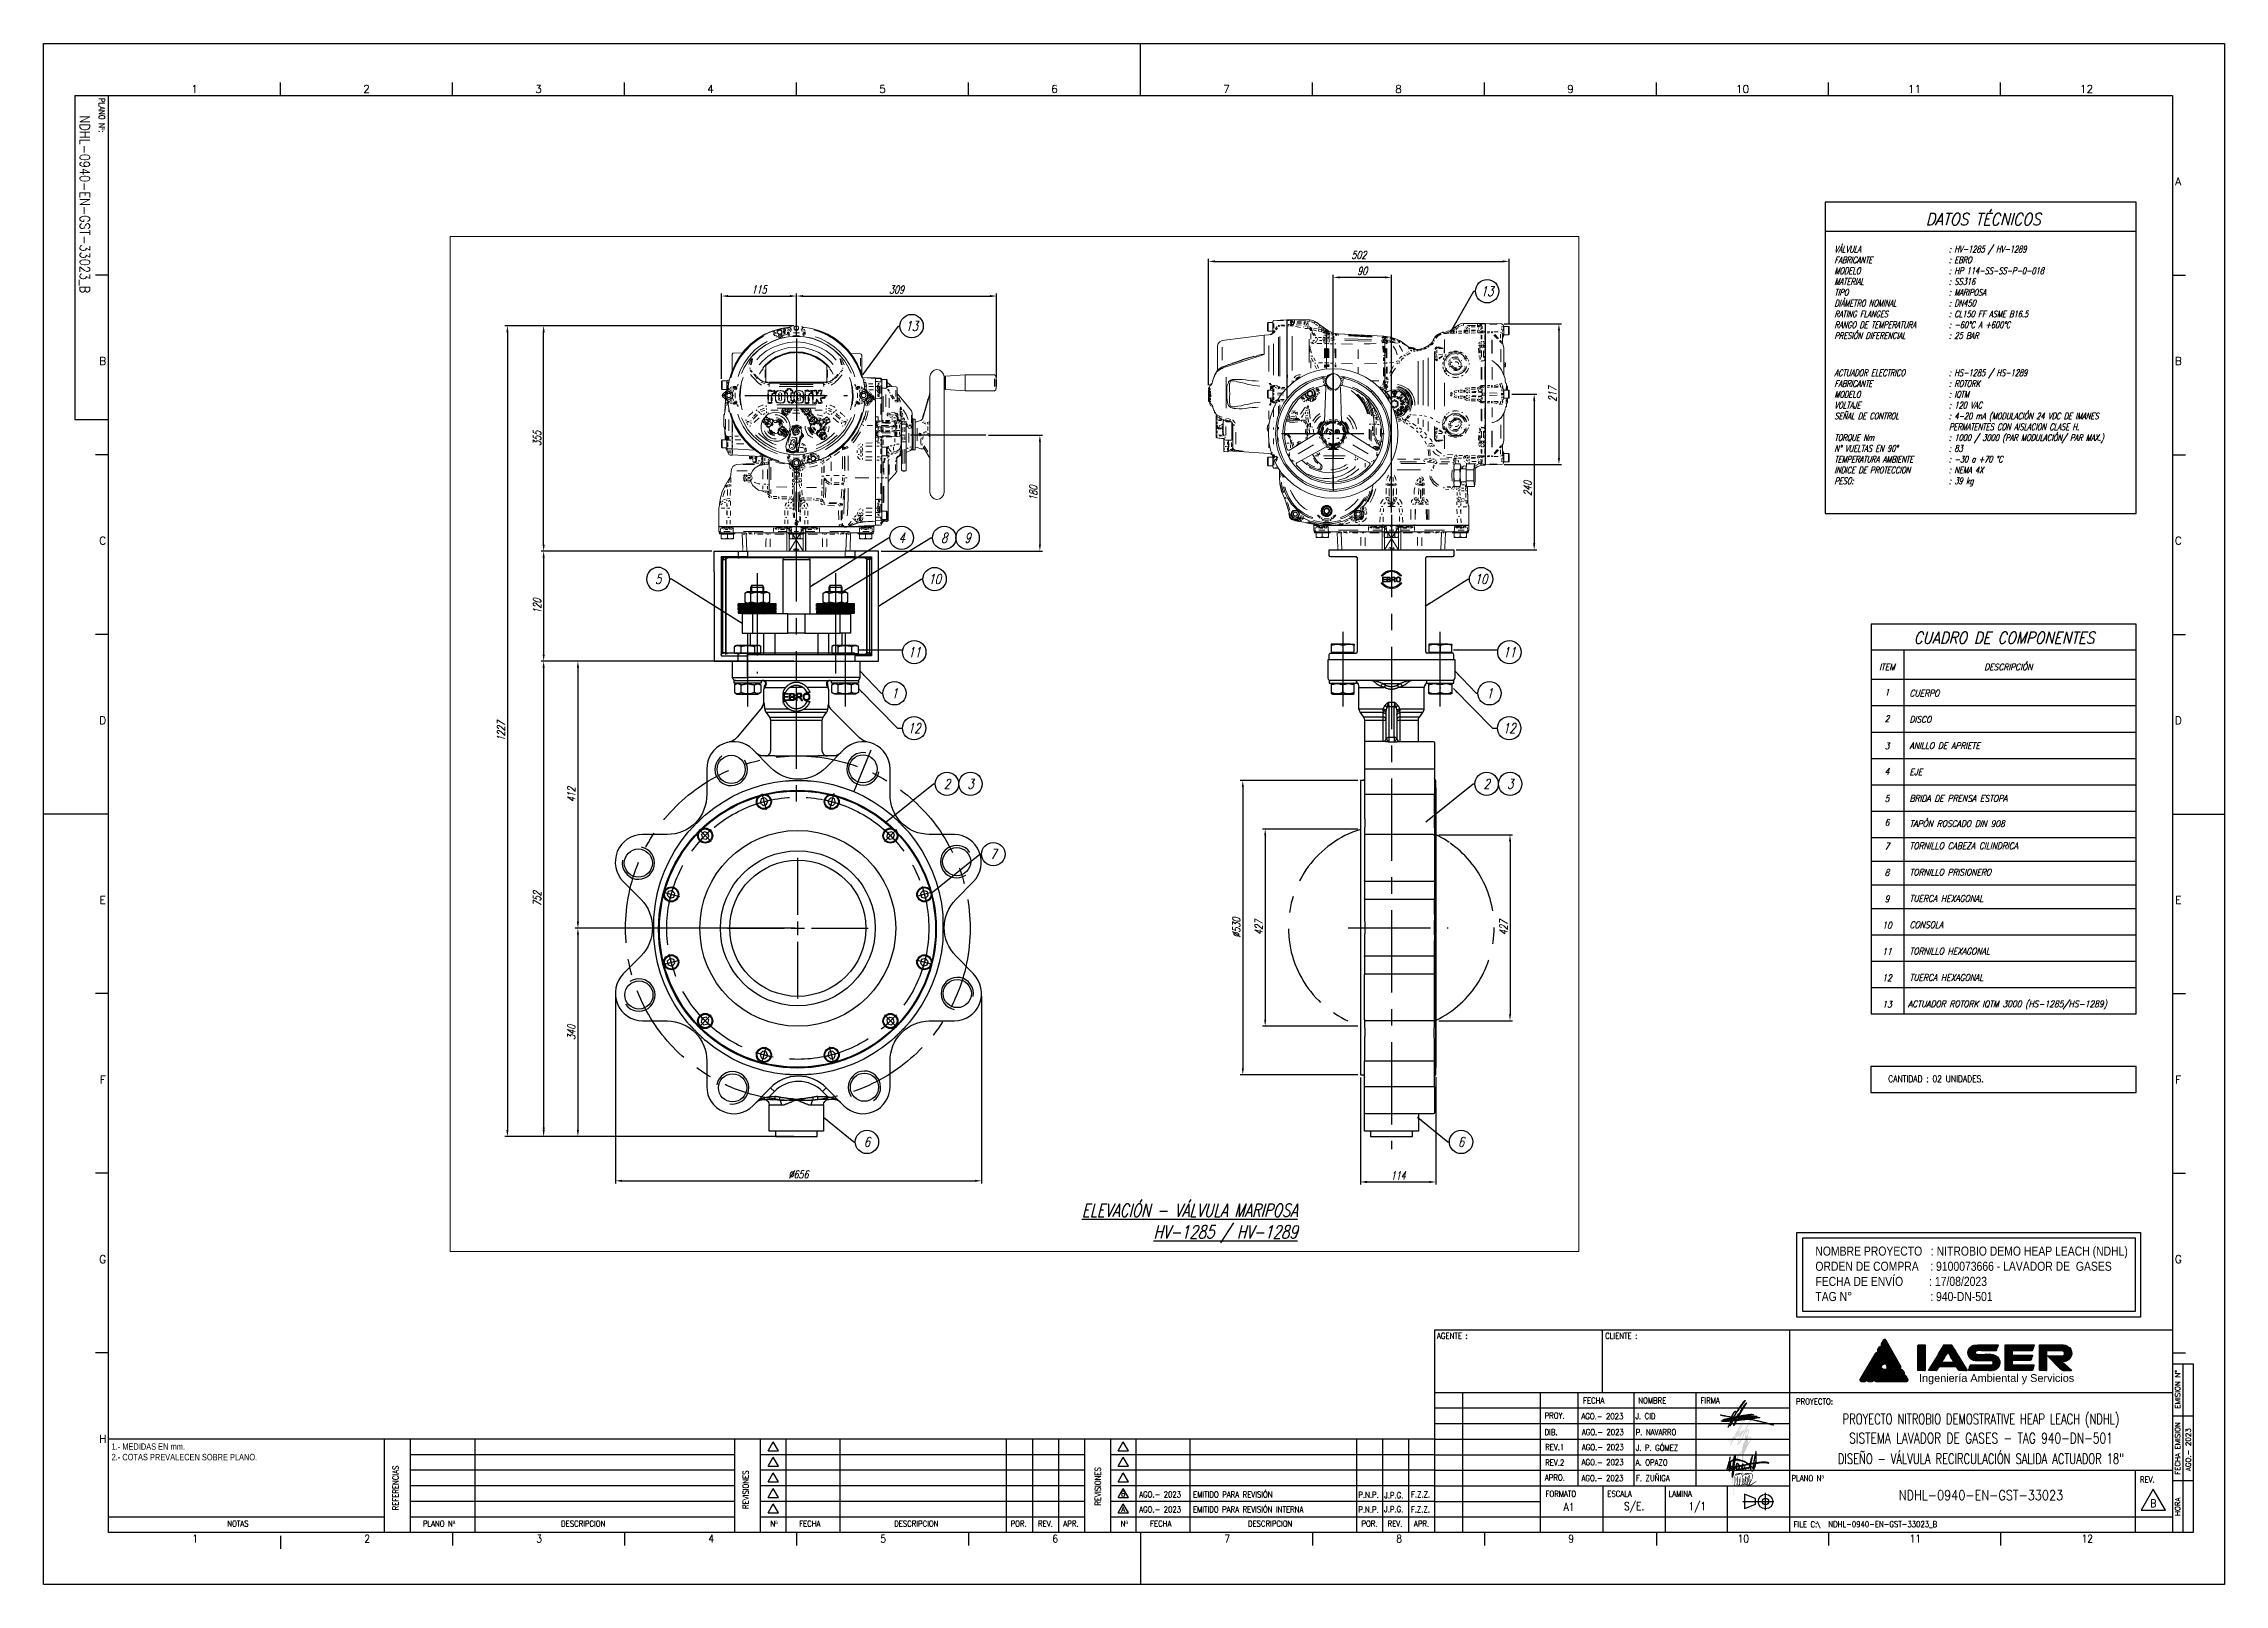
# Paper-space layout 'Layout1' of a CAD drawing. Header units: millimetres. Extents: x 871 to 1712, y 0 to 594.
# The model-space entities are those that its viewports show. They can reach past a viewport. Long polylines and large blocks are cut down to what shows.
import ezdxf
from ezdxf.enums import TextEntityAlignment as Align

# ---------------------------------------------------------------- set-up
doc = ezdxf.new("R2010")
doc.units = ezdxf.units.MM
doc.linetypes.add('CENTER', pattern=[50.8, 31.75, -6.35, 6.35, -6.35])
for name, color, linetype in [('IA-DIBUJO', 3, 'Continuous'), ('IA-DIM', 7, 'Continuous'), ('IA-EJES', 4, 'CENTER'), ('IA-SIMBOLS', 2, 'Continuous'), ('IA-TEXT', 2, 'Continuous'), ('IA-TITLE', 6, 'Continuous'), ('IA-TRAZ', 8, 'Continuous'), ('IA-VENT', 2, 'Continuous')]:
    doc.layers.add(name, color=color, linetype=linetype)
doc.styles.add('ARIALN_MM', font='ARIALN.TTF')
doc.styles.add('ING-AMB', font='romans.shx', dxfattribs={"width": 0.75, "oblique": 15})
doc.styles.add('ROMANS', font='ROMANS', dxfattribs={"oblique": 12, "height": 3})
doc.styles.add('SALVADOR', font='romans.shx', dxfattribs={"width": 0.75, "oblique": 15})
doc.styles.get("Standard").update_dxf_attribs({"font": 'arial.ttf'})
doc.dimstyles.new('ING-AMB 4', dxfattribs={"dimscale": 4, "dimtxt": 3, "dimasz": 2.5, "dimexe": 1, "dimexo": 1, "dimgap": 1, "dimtad": 1, "dimdec": 0, "dimzin": 0, "dimdsep": 46, "dimtxsty": 'ING-AMB', "dimcen": 0.1, "dimclrd": 7, "dimclre": 7, "dimclrt": 2, "dimadec": 0, "dimazin": 0, "dimtfac": 1, "dimtdec": 0, "dimtmove": 0, "dimatfit": 0, "dimfxl": 1.25, "dimtolj": 1, "dimtzin": 0, "dimarcsym": 1})
pattern_1 = [(45, (709.98646, 26.35357), (-0.08838835, 0.08838835), [])]

psp = doc.layouts.get("Layout1")

# ---------------------------------------------------------------- texts
at = {"color": 2, "style": 'ING-AMB', "width": 0.85}
for s, p in [('AGO.- 2023', (1464.08, 39.83)), ('F. ZUÑIGA', (1485.11, 39.83))]:
    psp.add_text(s, height=2.3, dxfattribs=at).set_placement(p)
at = {"layer": 'IA-TEXT', "color": 6, "style": 'ING-AMB', "oblique": 15, "width": 0.85}
psp.add_text('CUADRO DE COMPONENTES', height=4.5, dxfattribs=at).set_placement((1627.03, 364.93), align=Align.MIDDLE)
at = {"layer": 'IA-TEXT', "color": 2, "style": 'ING-AMB', "oblique": 15, "width": 0.85}
for s, p in [('ITEM', (1581.89, 353.68)), ('1', (1581.89, 343.93)), ('2', (1581.89, 333.76)), ('3', (1581.89, 323.21)), ('4', (1581.89, 313.39)), ('5', (1581.89, 302.97)), ('6', (1581.89, 293.74)), ('7', (1581.89, 284.59)), ('8', (1581.89, 274.43)), ('9', (1581.89, 264.28)), ('10', (1581.89, 254.12)), ('11', (1581.89, 243.97)), ('12', (1581.89, 233.81)), ('13', (1581.89, 223.65))]:
    psp.add_text(s, height=2.5, dxfattribs=at).set_placement(p, align=Align.MIDDLE)
for s, p in [('DESCRIPCIÓN', (1619.39, 353.69)), ('CUERPO', (1590.59, 343.58)), ('DISCO', (1590.59, 333.49)), ('ANILLO DE APRIETE', (1590.59, 323.34)), ('EJE', (1590.59, 313.18)), ('BRIDA DE PRENSA ESTOPA', (1590.59, 303.01)), ('TAPÓN ROSCADO DIN 908', (1590.59, 293.29)), ('TORNILLO CABEZA CILINDRICA', (1590.59, 284.7)), ('TORNILLO PRISIONERO', (1590.59, 274.54)), ('TUERCA HEXAGONAL', (1590.59, 264.4)), ('CONSOLA', (1590.59, 254.25)), ('TORNILLO HEXAGONAL', (1590.59, 244.09)), ('TUERCA HEXAGONAL', (1590.59, 233.94)), ('ACTUADOR ROTORK IQTM 3000 (HS-1285/HS-1289)  ', (1590, 223.78))]:
    psp.add_text(s, height=2.5, dxfattribs=at).set_placement(p, align=Align.MIDDLE_LEFT)
at = {"layer": 'IA-TEXT', "color": 2, "style": 'ING-AMB', "width": 0.85}
psp.add_text('CANTIDAD : 02 UNIDADES.', height=2.5, dxfattribs=at).set_placement((1600.78, 194.92), align=Align.MIDDLE)
at = {"layer": 'IA-TEXT', "width": 0.75}
for s, p in [('1.- MEDIDAS EN mm.', (897.22, 51.87)), ('2.- COTAS PREVALECEN SOBRE PLANO.', (897.22, 47.82))]:
    psp.add_text(s, height=2.5, dxfattribs=at).set_placement(p)
at = {"layer": 'IA-TEXT', "color": 2, "char_height": 2.5, "attachment_point": 1, "style": 'ING-AMB'}
for s, insert in [('VÁLVULA\\PFABRICANTE^I^I^I^I     \\PMODELO^I^I^I^I^I\\PMATERIAL^I^I^I^I     \\PTIPO^I^I^I^I^I     \\PDIÁMETRO NOMINAL                 \\PRATING FLANGES                   \\PRANGO DE TEMPERATURA            \\PPRESIÓN DIFERENCIAL               \\P                    ', (1561.62, 516.02)), (': HV-1285 / HV-1289\\P: EBRO\\P: HP 114-SS-SS-P-0-018\\P: SS316\\P: MARIPOSA\\P: DN450\\P: CL150 FF ASME B16.5\\P: -60°C A +600°C\\P: 25 BAR', (1605.77, 516.02)), ('ACTUADOR ELECTRICO^I^I^I^I     \\PFABRICANTE^I^I^I^I^I\\PMODELO^I^I^I^I     \\PVOLTAJE^I^I^I^I^I               \\PSEÑAL DE CONTROL                \\P\\PTORQUE Nm\\PN° VUELTAS EN 90°\\PTEMPERATURA AMBIENTE\\PINDICE DE PROTECCION\\PPESO:                  ', (1561.62, 468.35)), (': HS-1285 / HS-1289\\P: ROTORK \\P: IQTM\\P: 120 VAC\\P: 4-20 mA (MODULACIÓN 24 VDC DE IMANES\\PPERMATENTES CON AISLACION CLASE H.\\P: 1000 / 3000 (PAR MODULACIÓN/ PAR MAX.)\\P: 83 \\P: -30 a +70 °C \\P: NEMA 4X\\P: 39 kg', (1605.77, 468.35))]:
    psp.add_mtext_dynamic_manual_height_columns(s, width=143.5221, gutter_width=250, heights=[0], dxfattribs=dict(at, insert=insert))
at = {"layer": 'IA-TEXT', "insert": (1554.26, 130.23), "char_height": 3.5, "attachment_point": 1, "style": 'ARIALN_MM'}
psp.add_mtext_dynamic_manual_height_columns('NOMBRE PROYECTO   : NITROBIO DEMO HEAP LEACH (NDHL){\\fArial Nova|b0|i0|c0|p32;\\H0.95833x; }\\PORDEN DE COMPRA    : 9100073666 - LAVADOR DE  GASES\\PFECHA DE ENVÍO         : 17/08/2023\\PTAG N°                           : 940-DN-501', width=124.8144, gutter_width=15, heights=[0], dxfattribs=at)
at = {"layer": 'IA-TITLE', "color": 6, "style": 'ING-AMB', "oblique": 15, "width": 0.85}
psp.add_text('DATOS TÉCNICOS', height=4.6483, dxfattribs=at).set_placement((1618.97, 527.06), align=Align.MIDDLE)

msp = doc.modelspace()

# ---------------------------------------------------------------- texts
at = {"layer": 'IA-TITLE', "insert": (4662.7, 1434.7, 240.4), "char_height": 20, "attachment_point": 3, "style": 'ING-AMB'}
msp.add_mtext_dynamic_manual_height_columns('{\\LELEVACIÓN - VÁLVULA MARIPOSA\\PHV-1285 / HV-1289}', width=1533.757, gutter_width=250, heights=[0], dxfattribs=at)

# ---------------------------------------------------------------- blocks, each defined once
blk = doc.blocks.new('Form')
at = {"true_color": 0x00c200}
h = blk.add_hatch(dxfattribs=at)
h.set_pattern_fill('ANSI31', color=92)
h.set_pattern_definition(pattern_1)
h.paths.add_polyline_path([(710.48, 94.21, 0.576873), (709.61, 94.22), (708.72, 92.73, 0.270221), (708.72, 92.23), (713.71, 83.42, 0.270042), (714.14, 83.17), (715.78, 83.17, 0.572412), (716.22, 83.92)])
h.paths.add_polyline_path([(709.61, 82.84, -0.186623), (709.4, 82.91), (708.99, 83.29, 0.479423), (708.53, 83.21), (707.53, 81.47, 0.57635), (707.96, 80.72), (717.15, 80.72, 0.572412), (717.59, 81.46), (716.97, 82.58, 0.271931), (716.53, 82.84)])
h = blk.add_hatch(dxfattribs=at)
h.set_pattern_fill('ANSI31', color=92)
h.set_pattern_definition(pattern_1)
h.paths.add_polyline_path([(700.49, 78.99, 0.58279), (700.92, 78.24), (702.42, 78.24, 0.26762), (702.85, 78.49), (708.1, 87.55, 0.280355), (708.09, 88.07), (707.41, 89.13, 0.557127), (706.56, 89.12)])
at = {"true_color": 0x0000df}
h = blk.add_hatch(dxfattribs=at)
h.set_pattern_fill('ANSI31', color=172)
h.set_pattern_definition(pattern_1)
h.paths.add_polyline_path([(708.88, 91.55, 0.572212), (708.02, 91.55), (707.29, 90.34, 0.284167), (707.29, 89.81), (710.8, 84.3, -0.176969), (710.85, 84.1), (710.77, 83.51, 0.453736), (711.07, 83.17), (712.84, 83.17, 0.577073), (713.27, 83.92)])
h.paths.add_polyline_path([(709.07, 84.51, -0.160705), (709.21, 84.64), (709.72, 84.86, 0.46747), (709.85, 85.3), (708.77, 87, 0.562067), (707.92, 86.98), (703.29, 78.99, 0.57776), (703.72, 78.24), (705.18, 78.24, 0.268754), (705.62, 78.49)])
h.paths.add_polyline_path([(718.54, 78.24, 0.572412), (718.97, 78.98), (718.19, 80.38, 0.271931), (717.76, 80.63), (707.34, 80.63, 0.268754), (706.91, 80.38), (706.11, 78.99, 0.57635), (706.54, 78.24)])
h = blk.add_hatch(dxfattribs=at)
h.set_pattern_fill('ANSI31', color=172)
h.set_pattern_definition([(45, (752.61094, 42.49926), (-0.08838835, 0.08838835), [])])
edge = h.paths.add_edge_path()
edge.add_spline(control_points=[(725.6, 87.34), (725.6, 89.82), (725.6, 92.29), (725.6, 92.29), (725.6, 92.29), (723.06, 92.29), (723.06, 92.29)], knot_values=[0.5, 0.5, 0.5, 0.5, 0.6, 0.6, 0.6, 0.8, 0.8, 0.8, 0.8], degree=3, periodic=0)
edge.add_spline(control_points=[(723.06, 92.29), (722.86, 92.29), (722.8, 92.23), (722.8, 92.04)], knot_values=[0.8, 0.8, 0.8, 0.8, 1, 1, 1, 1], degree=3, periodic=0)
edge.add_spline(control_points=[(722.8, 92.04), (722.8, 92.04), (722.8, 89.63), (722.8, 87.21)], knot_values=[0, 0, 0, 0, 0.1, 0.1, 0.1, 0.1], degree=3, periodic=0)
edge.add_spline(control_points=[(722.8, 87.21), (722.8, 84.8), (722.8, 82.39), (722.8, 82.39), (722.8, 82.39), (723.5, 82.39), (724.2, 82.39)], knot_values=[0.1, 0.1, 0.1, 0.1, 0.2, 0.2, 0.2, 0.3, 0.3, 0.3, 0.3], degree=3, periodic=0)
edge.add_spline(control_points=[(724.2, 82.39), (724.9, 82.39), (725.6, 82.39), (725.6, 82.39), (725.6, 82.39), (725.6, 84.86), (725.6, 87.34)], knot_values=[0.3, 0.3, 0.3, 0.3, 0.4, 0.4, 0.4, 0.5, 0.5, 0.5, 0.5], degree=3, periodic=0)
edge = h.paths.add_edge_path()
edge.add_spline(control_points=[(734.4, 92.29), (733.64, 92.29), (732.88, 92.29), (732.88, 92.29), (732.88, 92.29), (731.42, 89.85), (731.42, 89.85)], knot_values=[0.708333, 0.708333, 0.708333, 0.708333, 0.75, 0.75, 0.75, 0.833333, 0.833333, 0.833333, 0.833333], degree=3, periodic=0)
edge.add_spline(control_points=[(731.42, 89.85), (730.91, 89), (730.44, 88.21), (729.93, 87.37), (729.93, 87.37), (729.19, 86.12), (728.44, 84.88)], knot_values=[0.833333, 0.833333, 0.833333, 0.833333, 0.916667, 0.916667, 0.916667, 0.958333, 0.958333, 0.958333, 0.958333], degree=3, periodic=0)
edge.add_spline(control_points=[(728.44, 84.88), (727.7, 83.63), (726.95, 82.39), (726.95, 82.39), (726.95, 82.39), (730.09, 82.39), (730.09, 82.39)], knot_values=[0.958333, 0.958333, 0.958333, 0.958333, 1, 1, 1, 1.083333, 1.083333, 1.083333, 1.083333], degree=3, periodic=0)
edge.add_spline(control_points=[(730.09, 82.39), (730.22, 82.63), (730.76, 83.83), (731.1, 83.83), (731.1, 83.83), (737.62, 83.83), (737.62, 83.83)], knot_values=[0.083333, 0.083333, 0.083333, 0.083333, 0.166667, 0.166667, 0.166667, 0.25, 0.25, 0.25, 0.25], degree=3, periodic=0)
edge.add_spline(control_points=[(737.62, 83.83), (737.9, 83.83), (738.53, 82.5), (738.55, 82.39), (738.55, 82.39), (739.36, 82.39), (740.16, 82.39)], knot_values=[0.25, 0.25, 0.25, 0.25, 0.333333, 0.333333, 0.333333, 0.375, 0.375, 0.375, 0.375], degree=3, periodic=0)
edge.add_spline(control_points=[(740.16, 82.39), (740.97, 82.39), (741.77, 82.39), (741.77, 82.39), (741.77, 82.39), (738.84, 87.33), (738.84, 87.33)], knot_values=[0.375, 0.375, 0.375, 0.375, 0.416667, 0.416667, 0.416667, 0.5, 0.5, 0.5, 0.5], degree=3, periodic=0)
edge.add_spline(control_points=[(738.84, 87.33), (738.33, 88.18), (737.89, 88.94), (737.38, 89.77)], knot_values=[0.5, 0.5, 0.5, 0.5, 0.583333, 0.583333, 0.583333, 0.583333], degree=3, periodic=0)
edge.add_spline(control_points=[(737.38, 89.77), (737.13, 90.18), (736, 91.99), (735.93, 92.29), (735.93, 92.29), (735.17, 92.29), (734.4, 92.29)], knot_values=[0.583333, 0.583333, 0.583333, 0.583333, 0.666667, 0.666667, 0.666667, 0.708333, 0.708333, 0.708333, 0.708333], degree=3, periodic=0)
edge = h.paths.add_edge_path(flags=16)
edge.add_spline(control_points=[(732.6, 86.65), (732.82, 87.06), (734.17, 89.41), (734.4, 89.58)], knot_values=[0.833333, 0.833333, 0.833333, 0.833333, 1, 1, 1, 1], degree=3, periodic=0)
edge.add_spline(control_points=[(734.4, 89.58), (734.47, 89.28), (734.77, 88.88), (734.94, 88.59)], knot_values=[0, 0, 0, 0, 0.166667, 0.166667, 0.166667, 0.166667], degree=3, periodic=0)
edge.add_spline(control_points=[(734.94, 88.59), (735.14, 88.25), (735.32, 87.97), (735.5, 87.64)], knot_values=[0.166667, 0.166667, 0.166667, 0.166667, 0.333333, 0.333333, 0.333333, 0.333333], degree=3, periodic=0)
edge.add_spline(control_points=[(735.5, 87.64), (735.72, 87.23), (736.53, 86.02), (736.6, 85.69), (736.6, 85.69), (732.03, 85.69), (732.03, 85.69)], knot_values=[0.333333, 0.333333, 0.333333, 0.333333, 0.5, 0.5, 0.5, 0.666667, 0.666667, 0.666667, 0.666667], degree=3, periodic=0)
edge.add_spline(control_points=[(732.03, 85.69), (732.21, 86.03), (732.4, 86.29), (732.6, 86.65)], knot_values=[0.666667, 0.666667, 0.666667, 0.666667, 0.833333, 0.833333, 0.833333, 0.833333], degree=3, periodic=0)
edge = h.paths.add_edge_path()
edge.add_spline(control_points=[(745.09, 89.82), (745.45, 90.28), (746.76, 90.09), (747.53, 90.09)], knot_values=[0.684211, 0.684211, 0.684211, 0.684211, 0.736842, 0.736842, 0.736842, 0.736842], degree=3, periodic=0)
edge.add_spline(control_points=[(747.53, 90.09), (749.36, 90.09), (751.2, 90.09), (753.03, 90.09)], knot_values=[0.736842, 0.736842, 0.736842, 0.736842, 0.789474, 0.789474, 0.789474, 0.789474], degree=3, periodic=0)
edge.add_spline(control_points=[(753.03, 90.09), (753.09, 90.82), (753.65, 91.56), (753.71, 92.29)], knot_values=[0.789474, 0.789474, 0.789474, 0.789474, 0.842105, 0.842105, 0.842105, 0.842105], degree=3, periodic=0)
edge.add_spline(control_points=[(753.71, 92.29), (751.28, 92.29), (748.85, 92.29), (746.43, 92.29)], knot_values=[0.842105, 0.842105, 0.842105, 0.842105, 0.894737, 0.894737, 0.894737, 0.894737], degree=3, periodic=0)
edge.add_spline(control_points=[(746.43, 92.29), (745.05, 92.29), (744.18, 92.28), (743.38, 91.7)], knot_values=[0.894737, 0.894737, 0.894737, 0.894737, 0.947368, 0.947368, 0.947368, 0.947368], degree=3, periodic=0)
edge.add_spline(control_points=[(743.38, 91.7), (742.66, 91.19), (742.11, 90.22), (742.11, 89.33)], knot_values=[0.947368, 0.947368, 0.947368, 0.947368, 1, 1, 1, 1], degree=3, periodic=0)
edge.add_spline(control_points=[(742.11, 89.33), (742.11, 88.37), (742.63, 87.46), (743.17, 87.01)], knot_values=[0, 0, 0, 0, 0.052632, 0.052632, 0.052632, 0.052632], degree=3, periodic=0)
edge.add_spline(control_points=[(743.17, 87.01), (743.88, 86.4), (744.48, 86.19), (745.75, 86.2), (745.75, 86.2), (750.83, 86.2), (750.83, 86.2)], knot_values=[0.052632, 0.052632, 0.052632, 0.052632, 0.105263, 0.105263, 0.105263, 0.157895, 0.157895, 0.157895, 0.157895], degree=3, periodic=0)
edge.add_spline(control_points=[(750.83, 86.2), (751.54, 86.2), (751.84, 85.96), (751.84, 85.35)], knot_values=[0.157895, 0.157895, 0.157895, 0.157895, 0.210526, 0.210526, 0.210526, 0.210526], degree=3, periodic=0)
edge.add_spline(control_points=[(751.84, 85.35), (751.84, 84.52), (751.07, 84.59), (750.24, 84.59), (750.24, 84.59), (743.04, 84.59), (743.04, 84.59)], knot_values=[0.210526, 0.210526, 0.210526, 0.210526, 0.263158, 0.263158, 0.263158, 0.315789, 0.315789, 0.315789, 0.315789], degree=3, periodic=0)
edge.add_spline(control_points=[(743.04, 84.59), (742.9, 84.3), (742.78, 83.88), (742.65, 83.54)], knot_values=[0.315789, 0.315789, 0.315789, 0.315789, 0.368421, 0.368421, 0.368421, 0.368421], degree=3, periodic=0)
edge.add_spline(control_points=[(742.65, 83.54), (742.51, 83.17), (742.36, 82.74), (742.28, 82.39)], knot_values=[0.368421, 0.368421, 0.368421, 0.368421, 0.421053, 0.421053, 0.421053, 0.421053], degree=3, periodic=0)
edge.add_spline(control_points=[(742.28, 82.39), (744.76, 82.39), (747.24, 82.39), (749.73, 82.39)], knot_values=[0.421053, 0.421053, 0.421053, 0.421053, 0.473684, 0.473684, 0.473684, 0.473684], degree=3, periodic=0)
edge.add_spline(control_points=[(749.73, 82.39), (751.25, 82.39), (751.97, 82.25), (752.96, 82.88)], knot_values=[0.473684, 0.473684, 0.473684, 0.473684, 0.526316, 0.526316, 0.526316, 0.526316], degree=3, periodic=0)
edge.add_spline(control_points=[(752.96, 82.88), (755.18, 84.26), (754.91, 88.1), (751.64, 88.62)], knot_values=[0.526316, 0.526316, 0.526316, 0.526316, 0.578947, 0.578947, 0.578947, 0.578947], degree=3, periodic=0)
edge.add_spline(control_points=[(751.64, 88.62), (749.56, 88.95), (745.67, 88.3), (745.13, 88.88)], knot_values=[0.578947, 0.578947, 0.578947, 0.578947, 0.631579, 0.631579, 0.631579, 0.631579], degree=3, periodic=0)
edge.add_spline(control_points=[(745.13, 88.88), (744.88, 89.15), (744.86, 89.53), (745.09, 89.82)], knot_values=[0.631579, 0.631579, 0.631579, 0.631579, 0.684211, 0.684211, 0.684211, 0.684211], degree=3, periodic=0)
edge = h.paths.add_edge_path()
edge.add_spline(control_points=[(759.13, 89.2), (759.13, 89.6), (759.13, 90.01), (759.13, 90.01), (759.13, 90.01), (766.75, 90.01), (766.75, 90.01)], knot_values=[0.633333, 0.633333, 0.633333, 0.633333, 0.666667, 0.666667, 0.666667, 0.733333, 0.733333, 0.733333, 0.733333], degree=3, periodic=0)
edge.add_spline(control_points=[(766.75, 90.01), (767.06, 90.01), (767.08, 90.47), (767.29, 91.08)], knot_values=[0.733333, 0.733333, 0.733333, 0.733333, 0.8, 0.8, 0.8, 0.8], degree=3, periodic=0)
edge.add_spline(control_points=[(767.29, 91.08), (767.43, 91.49), (767.58, 91.89), (767.68, 92.29), (767.68, 92.29), (764.86, 92.29), (762.05, 92.29)], knot_values=[0.8, 0.8, 0.8, 0.8, 0.866667, 0.866667, 0.866667, 0.9, 0.9, 0.9, 0.9], degree=3, periodic=0)
edge.add_spline(control_points=[(762.05, 92.29), (759.23, 92.29), (756.42, 92.29), (756.42, 92.29), (756.42, 92.29), (756.42, 89.82), (756.42, 87.34)], knot_values=[0.9, 0.9, 0.9, 0.9, 0.933333, 0.933333, 0.933333, 0.966667, 0.966667, 0.966667, 0.966667], degree=3, periodic=0)
edge.add_spline(control_points=[(756.42, 87.34), (756.42, 84.86), (756.42, 82.39), (756.42, 82.39), (756.42, 82.39), (767, 82.39), (767, 82.39)], knot_values=[0.966667, 0.966667, 0.966667, 0.966667, 1, 1, 1, 1.066667, 1.066667, 1.066667, 1.066667], degree=3, periodic=0)
edge.add_spline(control_points=[(767, 82.39), (767.03, 82.75), (767.42, 83.76), (767.57, 84.2)], knot_values=[0.066667, 0.066667, 0.066667, 0.066667, 0.133333, 0.133333, 0.133333, 0.133333], degree=3, periodic=0)
edge.add_spline(control_points=[(767.57, 84.2), (767.65, 84.44), (767.77, 84.67), (767.42, 84.67), (767.42, 84.67), (765.35, 84.67), (763.27, 84.67)], knot_values=[0.133333, 0.133333, 0.133333, 0.133333, 0.2, 0.2, 0.2, 0.233333, 0.233333, 0.233333, 0.233333], degree=3, periodic=0)
edge.add_spline(control_points=[(763.27, 84.67), (761.2, 84.67), (759.13, 84.67), (759.13, 84.67), (759.13, 84.67), (759.13, 85.07), (759.13, 85.48)], knot_values=[0.233333, 0.233333, 0.233333, 0.233333, 0.266667, 0.266667, 0.266667, 0.3, 0.3, 0.3, 0.3], degree=3, periodic=0)
edge.add_spline(control_points=[(759.13, 85.48), (759.13, 85.88), (759.13, 86.28), (759.13, 86.28), (759.13, 86.28), (766.15, 86.28), (766.15, 86.28)], knot_values=[0.3, 0.3, 0.3, 0.3, 0.333333, 0.333333, 0.333333, 0.4, 0.4, 0.4, 0.4], degree=3, periodic=0)
edge.add_spline(control_points=[(766.15, 86.28), (766.47, 86.28), (766.57, 86.9), (766.67, 87.2)], knot_values=[0.4, 0.4, 0.4, 0.4, 0.466667, 0.466667, 0.466667, 0.466667], degree=3, periodic=0)
edge.add_spline(control_points=[(766.67, 87.2), (766.78, 87.52), (766.99, 88), (767, 88.4), (767, 88.4), (765.03, 88.4), (763.06, 88.4)], knot_values=[0.466667, 0.466667, 0.466667, 0.466667, 0.533333, 0.533333, 0.533333, 0.566667, 0.566667, 0.566667, 0.566667], degree=3, periodic=0)
edge.add_spline(control_points=[(763.06, 88.4), (761.09, 88.4), (759.13, 88.4), (759.13, 88.4), (759.13, 88.4), (759.13, 88.8), (759.13, 89.2)], knot_values=[0.566667, 0.566667, 0.566667, 0.566667, 0.6, 0.6, 0.6, 0.633333, 0.633333, 0.633333, 0.633333], degree=3, periodic=0)
h.paths.add_polyline_path([(778.36, 90.01, -0.997595), (778.43, 88.05), (772.84, 88.06), (777.83, 82.93, 0.208583), (779.31, 82.32), (782.16, 82.39), (778.35, 85.94, 1.12618), (778.77, 92.29), (769.71, 92.29), (769.71, 82.39), (772.42, 82.39), (772.42, 90.01)])
at = {"color": 1}
for p, q in [((0, 594), (841, 594)), ((0, 0), (0, 594)), ((423, 574), (423, 594)), ((841, 594), (841, 0)), ((91.33, 574), (91.33, 579)), ((157.67, 574), (157.67, 579)), ((224, 574), (224, 579)), ((290.33, 574), (290.33, 579)), ((356.67, 574), (356.67, 579)), ((423, 574), (423, 579)), ((489.33, 574), (489.33, 579)), ((555.67, 574), (555.67, 579)), ((622, 574), (622, 579)), ((688.33, 574), (688.33, 579)), ((754.67, 574), (754.67, 579)), ((25, 504.75), (20, 504.75)), ((821, 504.75), (826, 504.75)), ((25, 435.5), (20, 435.5)), ((821, 435.5), (826, 435.5)), ((25, 366.25), (20, 366.25)), ((821, 366.25), (826, 366.25)), ((25, 297), (0, 297)), ((25, 297), (20, 297)), ((821, 297), (841, 297)), ((25, 227.75), (20, 227.75)), ((821, 227.75), (826, 227.75)), ((25, 158.5), (20, 158.5)), ((821, 158.5), (826, 158.5)), ((25, 89.25), (20, 89.25)), ((821, 89.25), (826, 89.25)), ((279.38, 51.54), (281.38, 55)), ((279.38, 51.54), (283.38, 51.54)), ((283.38, 51.54), (281.38, 55)), ((414.38, 51.54), (416.38, 55)), ((414.38, 51.54), (418.38, 51.54)), ((418.38, 51.54), (416.38, 55)), ((266.38, 50), (141.38, 50)), ((266.38, 44), (141.38, 44)), ((401.38, 50), (276.38, 50)), ((401.38, 44), (276.38, 44)), ((279.38, 45.54), (281.38, 49)), ((279.38, 45.54), (283.38, 45.54)), ((279.38, 39.54), (281.38, 43)), ((283.38, 45.54), (281.38, 49)), ((283.38, 39.54), (281.38, 43)), ((536.38, 50), (411.38, 50)), ((536.38, 44), (411.38, 44)), ((414.38, 45.54), (416.38, 49)), ((414.38, 45.54), (418.38, 45.54)), ((414.38, 39.54), (416.38, 43)), ((418.38, 45.54), (416.38, 49)), ((418.38, 39.54), (416.38, 43)), ((266.38, 38), (141.38, 38)), ((401.38, 38), (276.38, 38)), ((279.38, 39.54), (283.38, 39.54)), ((279.38, 33.54), (281.38, 37)), ((283.38, 33.54), (281.38, 37)), ((536.38, 38), (411.38, 38)), ((414.38, 39.54), (418.38, 39.54)), ((414.38, 33.54), (416.38, 37)), ((418.38, 33.54), (416.38, 37)), ((664.04, 28.56), (664.04, 35.35)), ((266.38, 32), (141.38, 32)), ((401.38, 32), (276.38, 32)), ((279.38, 33.54), (283.38, 33.54)), ((279.38, 27.54), (281.38, 31)), ((279.38, 27.54), (283.38, 27.54)), ((283.38, 27.54), (281.38, 31)), ((536.38, 32), (411.38, 32)), ((414.38, 33.54), (418.38, 33.54)), ((414.38, 27.54), (416.38, 31)), ((414.38, 27.54), (418.38, 27.54)), ((418.38, 27.54), (416.38, 31)), ((655.33, 31.94), (667.23, 31.94)), ((91.33, 18.71), (91.33, 13.71)), ((157.67, 20), (157.67, 15)), ((224, 20), (224, 15)), ((290.33, 20), (290.33, 15)), ((356.67, 20), (356.67, 15)), ((423, 20), (423, 0)), ((423, 20), (423, 15)), ((489.33, 20), (489.33, 15)), ((555.67, 20), (555.67, 15)), ((622, 20), (622, 15)), ((688.33, 20), (688.33, 15)), ((754.67, 20), (754.67, 15)), ((841, 0), (0, 0))]:
    blk.add_line(p, q, dxfattribs=at)
at = {"color": 6}
for p, q in [((12, 574), (821, 574)), ((12, 574), (12, 449)), ((25, 20), (25, 574)), ((821, 574), (821, 20)), ((25, 449), (12, 449)), ((821, 85), (829, 85)), ((829, 85), (829, 20)), ((829, 20), (25, 20))]:
    blk.add_line(p, q, dxfattribs=at)
at = {"color": 2}
for p, q in [((536.38, 98), (536.38, 20)), ((821, 98), (536.38, 98)), ((601.23, 74), (601.23, 98)), ((673.28, 98), (673.28, 20)), ((536.38, 74), (821, 74)), ((536.38, 68), (673.28, 68)), ((547.18, 74), (547.18, 20)), ((577.18, 74), (577.18, 50)), ((577.18, 74), (577.18, 20)), ((591.6, 74), (591.6, 38)), ((613.21, 74), (613.21, 38)), ((637.21, 74), (637.21, 38)), ((276.38, 56), (25, 56)), ((131.38, 56), (131.38, 20)), ((141.38, 56), (141.38, 20)), ((166.38, 20), (166.38, 56)), ((266.38, 56), (266.38, 20)), ((276.38, 56), (276.38, 20)), ((411.38, 56), (276.38, 56)), ((286.38, 20), (286.38, 56)), ((307.17, 20), (307.17, 56)), ((371.38, 20), (371.38, 56)), ((381.38, 56), (381.38, 20)), ((391.38, 56), (391.38, 20)), ((401.38, 56), (401.38, 20)), ((536.38, 56), (411.38, 56)), ((411.38, 56), (411.38, 20)), ((421.38, 20), (421.38, 56)), ((442.17, 20), (442.17, 56)), ((506.38, 20), (506.38, 56)), ((516.38, 56), (516.38, 20)), ((526.38, 56), (526.38, 20)), ((673.28, 44), (821, 44)), ((806.59, 44), (806.59, 20)), ((577.18, 38), (673.28, 38)), ((601.28, 38), (601.28, 20)), ((625.28, 38), (625.28, 20)), ((649.28, 38), (649.28, 20)), ((25, 26), (131.38, 26)), ((141.38, 26), (266.38, 26)), ((276.38, 26), (401.38, 26)), ((411.38, 26), (821, 26))]:
    blk.add_line(p, q, dxfattribs=at)
at = {"color": 95}
for p, q in [((708.72, 92.73), (709.61, 94.22)), ((710.48, 94.21), (716.22, 83.92)), ((700.49, 78.99), (706.56, 89.12)), ((702.85, 78.49), (708.1, 87.55)), ((707.41, 89.13), (708.09, 88.07)), ((708.72, 92.23), (713.71, 83.42)), ((700.92, 78.24), (702.42, 78.24)), ((707.53, 81.47), (708.53, 83.21)), ((707.96, 80.72), (717.15, 80.72)), ((709.4, 82.91), (708.99, 83.29)), ((716.53, 82.84), (709.61, 82.84)), ((714.14, 83.17), (715.78, 83.17)), ((716.97, 82.58), (717.59, 81.46))]:
    blk.add_line(p, q, dxfattribs=at)
at = {"color": 156}
for p, q in [((703.29, 78.99), (707.92, 86.98)), ((705.62, 78.49), (709.07, 84.51)), ((707.29, 90.34), (708.02, 91.55)), ((707.29, 89.81), (710.8, 84.3)), ((708.77, 87), (709.86, 85.29)), ((708.88, 91.55), (713.27, 83.92)), ((709.21, 84.64), (709.72, 84.86)), ((710.85, 84.1), (710.77, 83.51)), ((703.72, 78.24), (705.18, 78.24)), ((706.11, 78.99), (706.91, 80.38)), ((706.54, 78.24), (718.54, 78.24)), ((707.34, 80.63), (717.76, 80.63)), ((711.07, 83.17), (712.84, 83.17)), ((718.19, 80.38), (718.97, 78.98))]:
    blk.add_line(p, q, dxfattribs=at)
at = {"color": 8}
for p, q in [((825, 85), (825, 20)), ((536.38, 62), (673.28, 62)), ((821, 65), (828.94, 65)), ((536.38, 56), (673.28, 56)), ((536.38, 50), (612.04, 50)), ((536.38, 44), (577.18, 44)), ((577.18, 44), (673.28, 44)), ((612.04, 50), (673.28, 50)), ((536.38, 38), (577.18, 38)), ((821, 40), (828.94, 40)), ((536.38, 32), (577.18, 32))]:
    blk.add_line(p, q, dxfattribs=at)
at = {"color": 3}
for p, q in [((660, 33.16), (655.88, 34.78)), ((655.88, 34.78), (655.88, 29.11)), ((660, 30.73), (655.88, 29.11)), ((660, 33.16), (660, 30.73))]:
    blk.add_line(p, q, dxfattribs=at)
at = {"color": 156}
blk.add_lwpolyline([(772.42, 90.01), (772.42, 82.39), (769.71, 82.39), (769.71, 92.29), (778.77, 92.29, -1.12618), (778.35, 85.94), (782.16, 82.39), (779.31, 82.32, -0.208583), (777.83, 82.93), (772.84, 88.06), (778.43, 88.05, 0.961015), (778.43, 90.01)], format="xyb", close=True, dxfattribs=at)
at = {"color": 1}
blk.add_lwpolyline([(813.56, 36.65), (808.89, 28.55), (818.24, 28.55)], close=True, dxfattribs=at)
at = {"color": 3}
for radius in [2.83, 1.21]:
    blk.add_circle((664.04, 31.94), radius, dxfattribs=at)
at = {"color": 95}
for centre, radius, start, end in [((709.15, 92.47), 0.5, 149.06724, 209.55271), ((710.04, 93.96), 0.5, 29.14938, 149.06724), ((706.99, 88.86), 0.5, 32.57386, 149.06724), ((707.66, 87.8), 0.5, 329.92953, 32.57386), ((700.92, 78.74), 0.5, 149.06724, 270), ((700.92, 78.74), 0.5, 149.06724, 270), ((702.42, 78.74), 0.5, 270, 329.92953), ((707.96, 81.22), 0.5, 150.17208, 270), ((708.79, 83.06), 0.3, 47.71554, 150.17208), ((709.61, 83.14), 0.3, 227.71554, 270), ((714.14, 83.67), 0.5, 209.55271, 270), ((715.78, 83.67), 0.5, 270, 29.14938), ((716.53, 82.34), 0.5, 29.14938, 90), ((717.15, 81.22), 0.5, 270, 29.14938)]:
    blk.add_arc(centre, radius, start, end, dxfattribs=at)
at = {"color": 156}
for centre, radius, start, end in [((707.71, 90.08), 0.5, 149.06724, 212.52075), ((708.36, 86.74), 0.5, 31.27552, 151.22788), ((708.35, 86.73), 0.5, 32.57386, 149.92953), ((708.45, 91.3), 0.5, 29.95236, 149.06724), ((709.33, 84.36), 0.3, 113.65353, 150.17208), ((709.6, 85.14), 0.3, 293.65353, 31.27552), ((710.55, 84.14), 0.3, 352.37802, 32.52075), ((703.72, 78.74), 0.5, 149.92953, 270), ((705.18, 78.74), 0.5, 270, 330.17208), ((706.54, 78.74), 0.5, 150.17208, 270), ((707.34, 80.13), 0.5, 90, 150.17208), ((711.07, 83.47), 0.3, 172.37802, 270), ((712.84, 83.67), 0.5, 270, 29.95236), ((717.76, 80.13), 0.5, 29.14938, 90), ((718.54, 78.74), 0.5, 270, 29.14938)]:
    blk.add_arc(centre, radius, start, end, dxfattribs=at)
for points, knots in [([(722.8, 92.04), (722.8, 92.04), (722.8, 82.39), (722.8, 82.39), (722.8, 82.39), (725.6, 82.39), (725.6, 82.39), (725.6, 82.39), (725.6, 92.29), (725.6, 92.29), (725.6, 92.29), (723.06, 92.29), (723.06, 92.29), (722.86, 92.29), (722.8, 92.23), (722.8, 92.04)], [0, 0, 0, 0, 0.2, 0.2, 0.2, 0.4, 0.4, 0.4, 0.6, 0.6, 0.6, 0.8, 0.8, 0.8, 1, 1, 1, 1]), ([(726.95, 82.39), (726.95, 82.39), (730.09, 82.39), (730.09, 82.39), (730.22, 82.63), (730.76, 83.83), (731.1, 83.83), (731.1, 83.83), (737.62, 83.83), (737.62, 83.83), (737.9, 83.83), (738.53, 82.5), (738.55, 82.39), (738.55, 82.39), (741.77, 82.39), (741.77, 82.39), (741.77, 82.39), (738.84, 87.33), (738.84, 87.33), (738.33, 88.18), (737.89, 88.94), (737.38, 89.77), (737.13, 90.18), (736, 91.99), (735.93, 92.29), (735.93, 92.29), (732.88, 92.29), (732.88, 92.29), (732.88, 92.29), (731.42, 89.85), (731.42, 89.85), (730.91, 89), (730.44, 88.21), (729.93, 87.37), (729.93, 87.37), (726.95, 82.39), (726.95, 82.39)], [0, 0, 0, 0, 0.083333, 0.083333, 0.083333, 0.166667, 0.166667, 0.166667, 0.25, 0.25, 0.25, 0.333333, 0.333333, 0.333333, 0.416667, 0.416667, 0.416667, 0.5, 0.5, 0.5, 0.583333, 0.583333, 0.583333, 0.666667, 0.666667, 0.666667, 0.75, 0.75, 0.75, 0.833333, 0.833333, 0.833333, 0.916667, 0.916667, 0.916667, 1, 1, 1, 1]), ([(734.4, 89.58), (734.47, 89.28), (734.77, 88.88), (734.94, 88.59), (735.14, 88.25), (735.32, 87.97), (735.5, 87.64), (735.72, 87.23), (736.53, 86.02), (736.6, 85.69), (736.6, 85.69), (732.03, 85.69), (732.03, 85.69), (732.21, 86.03), (732.4, 86.29), (732.6, 86.65), (732.82, 87.06), (734.17, 89.41), (734.4, 89.58)], [0, 0, 0, 0, 0.166667, 0.166667, 0.166667, 0.333333, 0.333333, 0.333333, 0.5, 0.5, 0.5, 0.666667, 0.666667, 0.666667, 0.833333, 0.833333, 0.833333, 1, 1, 1, 1]), ([(742.11, 89.33), (742.11, 88.37), (742.63, 87.46), (743.17, 87.01), (743.88, 86.4), (744.48, 86.19), (745.75, 86.2), (745.75, 86.2), (750.83, 86.2), (750.83, 86.2), (751.54, 86.2), (751.84, 85.96), (751.84, 85.35), (751.84, 84.52), (751.07, 84.59), (750.24, 84.59), (750.24, 84.59), (743.04, 84.59), (743.04, 84.59), (742.9, 84.3), (742.78, 83.88), (742.65, 83.54), (742.51, 83.17), (742.36, 82.74), (742.28, 82.39), (744.76, 82.39), (747.24, 82.39), (749.73, 82.39), (751.25, 82.39), (751.97, 82.25), (752.96, 82.88), (755.18, 84.26), (754.91, 88.1), (751.64, 88.62), (749.56, 88.95), (745.67, 88.3), (745.13, 88.88), (744.88, 89.15), (744.86, 89.53), (745.09, 89.82), (745.45, 90.28), (746.76, 90.09), (747.53, 90.09), (749.36, 90.09), (751.2, 90.09), (753.03, 90.09), (753.09, 90.82), (753.65, 91.56), (753.71, 92.29), (751.28, 92.29), (748.85, 92.29), (746.43, 92.29), (745.05, 92.29), (744.18, 92.28), (743.38, 91.7), (742.66, 91.19), (742.11, 90.22), (742.11, 89.33)], [0, 0, 0, 0, 0.052632, 0.052632, 0.052632, 0.105263, 0.105263, 0.105263, 0.157895, 0.157895, 0.157895, 0.210526, 0.210526, 0.210526, 0.263158, 0.263158, 0.263158, 0.315789, 0.315789, 0.315789, 0.368421, 0.368421, 0.368421, 0.421053, 0.421053, 0.421053, 0.473684, 0.473684, 0.473684, 0.526316, 0.526316, 0.526316, 0.578947, 0.578947, 0.578947, 0.631579, 0.631579, 0.631579, 0.684211, 0.684211, 0.684211, 0.736842, 0.736842, 0.736842, 0.789474, 0.789474, 0.789474, 0.842105, 0.842105, 0.842105, 0.894737, 0.894737, 0.894737, 0.947368, 0.947368, 0.947368, 1, 1, 1, 1]), ([(756.42, 82.39), (756.42, 82.39), (767, 82.39), (767, 82.39), (767.03, 82.75), (767.42, 83.76), (767.57, 84.2), (767.65, 84.44), (767.77, 84.67), (767.42, 84.67), (767.42, 84.67), (759.13, 84.67), (759.13, 84.67), (759.13, 84.67), (759.13, 86.28), (759.13, 86.28), (759.13, 86.28), (766.15, 86.28), (766.15, 86.28), (766.47, 86.28), (766.57, 86.9), (766.67, 87.2), (766.78, 87.52), (766.99, 88), (767, 88.4), (767, 88.4), (759.13, 88.4), (759.13, 88.4), (759.13, 88.4), (759.13, 90.01), (759.13, 90.01), (759.13, 90.01), (766.75, 90.01), (766.75, 90.01), (767.06, 90.01), (767.08, 90.47), (767.29, 91.08), (767.43, 91.49), (767.58, 91.89), (767.68, 92.29), (767.68, 92.29), (756.42, 92.29), (756.42, 92.29), (756.42, 92.29), (756.42, 82.39), (756.42, 82.39)], [0, 0, 0, 0, 0.066667, 0.066667, 0.066667, 0.133333, 0.133333, 0.133333, 0.2, 0.2, 0.2, 0.266667, 0.266667, 0.266667, 0.333333, 0.333333, 0.333333, 0.4, 0.4, 0.4, 0.466667, 0.466667, 0.466667, 0.533333, 0.533333, 0.533333, 0.6, 0.6, 0.6, 0.666667, 0.666667, 0.666667, 0.733333, 0.733333, 0.733333, 0.8, 0.8, 0.8, 0.866667, 0.866667, 0.866667, 0.933333, 0.933333, 0.933333, 1, 1, 1, 1])]:
    blk.add_open_spline(points, degree=3, knots=knots, dxfattribs=at)
at = {"color": 2, "style": 'ING-AMB', "width": 0.85}
for s, rotation, p in [('PLANO Nº:', 270, (21.34, 573.08)), ('REFERENCIAS', 90, (136.89, 28.53)), ('REVISIONES', 90, (271.89, 29.08))]:
    blk.add_text(s, height=2.3, rotation=rotation, dxfattribs=at).set_placement(p)
at = {"color": 1, "style": 'ING-AMB'}
for s, p in [('1', (58.17, 575)), ('2', (124.5, 575)), ('3', (190.83, 575)), ('4', (257.17, 575)), ('5', (323.5, 575)), ('6', (389.83, 575)), ('7', (456.17, 575)), ('8', (522.5, 575)), ('9', (588.83, 575)), ('10', (655.17, 575)), ('11', (721.5, 575)), ('12', (787.83, 575)), ('A', (823.23, 539.37)), ('B', (22.83, 470.12)), ('B', (823.23, 470.12)), ('C', (22.83, 400.87)), ('C', (823.23, 400.87)), ('D', (22.83, 331.62)), ('D', (823.23, 331.62)), ('E', (22.83, 262.37)), ('E', (823.23, 262.37)), ('F', (22.83, 193.12)), ('F', (823.23, 193.12)), ('G', (22.83, 123.87)), ('G', (823.23, 123.87)), ('H', (22.83, 54.62)), ('1', (58.45, 16.11))]:
    blk.add_text(s, height=3, dxfattribs=at).set_placement(p, align=Align.CENTER)
at = {"color": 2, "style": 'ING-AMB', "width": 0.85}
for s, height, p in [('AGENTE :', 2.3, (537.35, 94.65)), ('CLIENTE :', 2.3, (602.21, 94.65)), ('FECHA', 2.3, (593.68, 69.72)), ('NOMBRE', 2.3, (614.97, 69.72)), ('FIRMA', 2.3, (638.97, 69.72)), ('PROYECTO:', 2.3, (675.8, 69.36)), ('PROY.', 2.3, (578.83, 63.89)), ('DIB.', 2.3, (578.83, 57.53)), ('REV.1', 2.3, (579.06, 51.78)), ('APRO.', 2.3, (578.95, 40.01)), ('REV.2', 2.3, (579.06, 45.78)), ('PLANO Nª', 2.3, (674.06, 39.75)), ('FORMATO', 2.3, (579.2, 33.75)), ('ESCALA', 2.3, (603.02, 33.75)), ('LAMINA', 2.3, (626.68, 33.74)), ('REV.', 2.3, (808.44, 39.26)), ('A1', 3, (586.21, 28.4)), ('NOTAS', 2.3, (70.85, 22.25)), ('PLANO Nª', 2.3, (146.24, 22.25)), ('DESCRIPCION', 2.3, (199.55, 22.25)), ('Nª', 2.3, (280.3, 22.25)), ('FECHA', 2.3, (291.37, 22.25)), ('DESCRIPCION', 2.3, (328, 22.25)), ('POR.', 2.3, (372.91, 22.25)), ('REV.', 2.3, (383.5, 22.25)), ('APR.', 2.3, (393.26, 22.25)), ('Nª', 2.3, (415.33, 22.25)), ('FECHA', 2.3, (426.71, 22.25)), ('DESCRIPCION', 2.3, (464.43, 22.25)), ('POR.', 2.3, (508.21, 22.25)), ('REV.', 2.3, (518.29, 22.25)), ('APR.', 2.3, (528.45, 22.25)), ('FILE C:\\', 2.3, (674.85, 22))]:
    blk.add_text(s, height=height, dxfattribs=at).set_placement(p)
at = {"color": 0}
blk.add_text('Ingeniería Ambiental y Servicios', height=3, dxfattribs=at).set_placement((723.24, 78.04))
at = {"color": 2, "style": 'ROMANS'}
for s, p in [('EMISION N%%D', (822.97, 75.19)), ('FECHA EMISION', (822.97, 52.37)), ('HORA', (822.97, 29.92))]:
    blk.add_text(s, height=2, rotation=90, dxfattribs=at).set_placement(p, align=Align.MIDDLE)
at = {"color": 2, "style": 'ING-AMB', "width": 0.85}
blk.add_text('REVISIONES', height=2.3, rotation=90, dxfattribs=at).set_placement((406.55, 37.77), align=Align.MIDDLE)
at = {"color": 1, "style": 'ING-AMB', "width": 0.85}
for s, p in [('2', (124.79, 16.11)), ('3', (191.12, 16.11)), ('4', (257.45, 16.11)), ('5', (323.79, 16.11)), ('6', (390.12, 16.11)), ('7', (456.45, 16.11)), ('8', (522.79, 16.11)), ('9', (589.12, 16.11)), ('10', (655.45, 16.11)), ('11', (721.79, 16.11)), ('12', (788.12, 16.11))]:
    blk.add_text(s, height=3, dxfattribs=at).set_placement(p, align=Align.CENTER)
at = {"color": 2, "style": 'ING-AMB', "width": 0.85}
blk.add_attdef('NUMERO-PLANO', (14.03, 566.27), '', height=3.75, rotation=270, dxfattribs=at)
at = {"color": 2, "style": 'ROMANS', "flags": 12}
for tag, p in [('1', (827.02, 74.12)), ('01-AGO-2002', (827.07, 51.9))]:
    blk.add_attdef(tag, text='', height=2, rotation=90, dxfattribs=at).set_placement(p, align=Align.MIDDLE)
at = {"color": 2}
for tag, p, style, width in [('OCT.2000', (593.2, 63.65), 'ING-AMB', 0.85), ('OCT.2000', (593.37, 57.57), 'ING-AMB', 0.85), ('PROY.', (615.23, 63.73), 'ING-AMB', 0.85), ('DIB.', (615.5, 57.5), 'ING-AMB', 0.85), ('PLS_5', (142.51, 52.25), 'ING-AMB', 0.75), ('DESC._5', (167.51, 52.25), 'ING-AMB', 0.85), ('FECHA', (287.82, 51.53), 'ING-AMB', 0.85), ('REVISADO', (308.26, 51.52), 'ING-AMB', 0.85), ('POR', (372.03, 51.03), 'ING-AMB', 0.85), ('REV', (381.98, 51.03), 'ING-AMB', 0.85), ('APR', (392.38, 51.03), 'ING-AMB', 0.85), ('FECHA', (422.46, 51.53), 'ING-AMB', 0.85), ('REVISADO', (443.25, 51.37), 'ING-AMB', 0.85), ('POR', (507.03, 51.03), 'ING-AMB', 0.85), ('REV', (517, 51.03), 'ING-AMB', 0.85), ('APR', (527.33, 51.03), 'ING-AMB', 0.85), ('OCT.2000', (593.37, 51.75), 'ING-AMB', 0.85), ('REV.', (615.5, 51.5), 'ING-AMB', 0.85), ('PLS_4', (142.51, 46.25), 'ING-AMB', 0.75), ('PLS_3', (142.51, 40.25), 'ING-AMB', 0.75), ('DESC._4', (167.51, 46.25), 'ING-AMB', 0.85), ('DESC._3', (167.51, 40.25), 'ING-AMB', 0.85), ('FECHA', (287.82, 45.53), 'ING-AMB', 0.85), ('REVISADO', (308.28, 45.56), 'ING-AMB', 0.85), ('POR', (372.03, 45.03), 'ING-AMB', 0.85), ('REV', (381.98, 45.03), 'ING-AMB', 0.85), ('APR', (392.38, 45.03), 'ING-AMB', 0.85), ('FECHA', (422.49, 45.87), 'ING-AMB', 0.85), ('FECHA', (422.49, 39.92), 'ING-AMB', 0.85), ('REVISADO', (443.3, 45.31), 'ING-AMB', 0.85), ('REVISADO', (443.3, 39.75), 'ING-AMB', 0.85), ('POR', (507.05, 45.63), 'ING-AMB', 0.85), ('REV', (517.01, 45.47), 'ING-AMB', 0.85), ('APR', (527.25, 45.64), 'ING-AMB', 0.85), ('APR', (527.36, 39.75), 'ING-AMB', 0.85), ('OCT.2000', (593.28, 39.93), 'ING-AMB', 0.85), ('OCT.2000', (593.48, 45.88), 'ROMANS', 0.85), ('REV.2', (615.53, 45.88), 'ING-AMB', 0.85), ('APROB.', (615.89, 39.88), 'ING-AMB', 0.85), ('PLS_2', (142.51, 34.25), 'ING-AMB', 0.75), ('DESC._2', (167.51, 34.25), 'ING-AMB', 0.85), ('FECHA', (287.82, 39.53), 'ING-AMB', 0.85), ('FECHA', (287.82, 33.53), 'ING-AMB', 0.85), ('REVISADO', (308.28, 39.5), 'ING-AMB', 0.85), ('REVISADO', (308.29, 33.56), 'ING-AMB', 0.85), ('POR', (372.03, 39.03), 'ING-AMB', 0.85), ('POR', (372.03, 33.03), 'ING-AMB', 0.85), ('REV', (381.98, 39.03), 'ING-AMB', 0.85), ('REV', (381.98, 33.03), 'ING-AMB', 0.85), ('APR', (392.38, 39.03), 'ING-AMB', 0.85), ('APR', (392.38, 33.03), 'ING-AMB', 0.85), ('FECHA', (422.48, 33.52), 'ING-AMB', 0.85), ('REVISADO', (443.27, 33.48), 'ING-AMB', 0.85), ('POR', (507.02, 39.47), 'ING-AMB', 0.85), ('POR', (507.03, 33.4), 'ING-AMB', 0.85), ('REV', (516.97, 39.42), 'ING-AMB', 0.85), ('REV', (517.02, 33.19), 'ING-AMB', 0.85), ('APR.', (527.35, 33.52), 'ING-AMB', 0.85), ('PLS_1', (142.51, 28.25), 'ING-AMB', 0.75), ('DESC._1', (167.51, 28.25), 'ING-AMB', 0.85), ('FECHA', (287.82, 27.53), 'ING-AMB', 0.85), ('REVISADO', (308.3, 27.55), 'ING-AMB', 0.85), ('POR', (372.03, 27.03), 'ING-AMB', 0.85), ('REV', (381.98, 27.03), 'ING-AMB', 0.85), ('APR', (392.38, 27.03), 'ING-AMB', 0.85), ('FECHA', (422.49, 27.75), 'ING-AMB', 0.85), ('REVISADO', (443.25, 27.75), 'ING-AMB', 0.85), ('POR', (507.02, 27.66), 'ING-AMB', 0.85), ('REV', (517, 27.8), 'ING-AMB', 0.85), ('APR.', (527.26, 27.71), 'ING-AMB', 0.85), ('FILE', (688.27, 22.04), 'ING-AMB', 0.85)]:
    blk.add_attdef(tag, p, '', height=2.3, dxfattribs=dict(at, style=style, width=width))
at = {"color": 2, "style": 'ING-AMB'}
for tag, height, width, p in [('TITULO_1', 4, 0.7, (747.14, 63.47)), ('7', 2, 0.85, (281.34, 52.95)), ('2', 2, 0.85, (416.34, 52.95)), ('TITULO_2', 4, 0.7, (747.14, 56.37)), ('TITULO_3', 4, 0.7, (747.14, 49.11)), ('6', 2, 0.85, (281.34, 46.95)), ('1', 2, 0.85, (416.34, 46.95)), ('5', 2, 0.85, (281.34, 40.95)), ('4', 2, 0.85, (281.34, 34.95)), ('0', 2, 0.85, (416.34, 40.95)), ('B', 2, 0.85, (416.34, 34.95)), ('N%%D_PLANO', 3.75, 0.85, (747.14, 34.38)), ('3', 2, 0.85, (281.34, 28.95)), ('A', 2, 0.85, (416.34, 28.95))]:
    blk.add_attdef(tag, text='', height=height, dxfattribs=dict(at, width=width)).set_placement(p, align=Align.MIDDLE)
at = {"color": 2, "style": 'ING-AMB', "width": 0.85}
for tag, p in [('N', (817.92, 35.76)), ('ESC.', (613.34, 30.15)), ('1/1', (637.18, 30.15)), ('Nª', (813.56, 31.25))]:
    blk.add_attdef(tag, text='', height=3, dxfattribs=at).set_placement(p, align=Align.MIDDLE_CENTER)
at = {"color": 2, "style": 'ROMANS', "flags": 12}
blk.add_attdef('HORA', (828.05, 25.89), '', height=2, rotation=90, dxfattribs=at)
blk = doc.blocks.new('FIRMA AO')
at = {"color": 5}
for points in [[(409, -303.2, 0.017821), (409, -303.2, 0.000805), (409, -303.4, 0.001348), (408.9, -303.6, 0.000964), (408.9, -303.8, -0.003703), (408.8, -304.1, -0.002383), (408.7, -304.4, -0.002394), (408.6, -304.7, -0.0045), (408.5, -304.9, 0.002048), (408.3, -305.6, 0.005051), (408.2, -306.2, 0.005947), (408.1, -306.5, 0.031237), (408, -306.8, 0.033616), (408, -306.9, 0.717907), (408, -306.9, 0.095205), (408.1, -306.8, 0.014184), (408.1, -306.6, -0.013893), (408.2, -306.4, -0.003153), (408.3, -306.2, -0.003262), (408.4, -305.8, -0.003164), (408.5, -305.5, 0.006581), (408.7, -304.8, 0.004963), (408.9, -304, 0.000842), (409.1, -303.2, 0.265477), (409.1, -303.1, 0.240035), (409.1, -303.1, 0.143842), (409.1, -303.1, 0.08405), (409, -303.1, 0.042545)], [(422, -298.2, 0.006862), (421.8, -299, 0.000767), (421.5, -300.7, 0.000633), (421.1, -302.4, 0.009568), (421, -303, -0.001287), (420.9, -303.6, -0.029707), (420.9, -303.8, -0.126711), (420.9, -303.8, -0.144546), (420.8, -303.9, -0.007913), (420.4, -304, -0.005953), (419.9, -304, -0.001284), (419.5, -304.1, -0.239091), (419.5, -304.1, -0.250678), (419.5, -304.1, -0.004455), (419.5, -303.9, -0.009996), (419.5, -303.7, -0.006358), (419.6, -303.5, 0.009618), (419.8, -302.7, 0.004556), (420.1, -301.6, 0.002424), (420.3, -300.5, 0.05353), (420.3, -300.2, 0.17061), (420.3, -300.1, 0.448354), (420.3, -300.1, 0.10269), (420.3, -300.2, 0.038568), (420.2, -300.3, -0.025214), (420.2, -300.4, -0.008892), (420.2, -300.5, -0.008801), (420.1, -300.6, -0.010215), (420.1, -300.7, 0.036879), (419.9, -301.3, 0.010224), (419.6, -302.2, 0.010677), (419.4, -303.1, 0.026593), (419.3, -303.8, -0.013358), (419.3, -304, -0.025462), (419.3, -304.1, -0.026789), (419.3, -304.2, -0.215948), (419.2, -304.2, -0.051827), (419.2, -304.2, -0.00463), (419.1, -304.2, -0.005995), (418.9, -304.2, -0.004642), (418.8, -304.2, -0.008938), (418.6, -304.3, -0.049377), (418.5, -304.3, -0.085907), (418.4, -304.2, -0.063078), (418.3, -304.2, 0.01975), (418.3, -304.1, 0.004948), (418.2, -304.1, 0.005046), (418, -304, 0.005061), (417.9, -303.9, 0.025642), (417, -303.3, 0.02286), (416, -302.8, 0.022884), (414.9, -302.5, 0.025855), (413.9, -302.2, 0.009374), (413.5, -302.1, 0.017557), (413.3, -302.1, 0.015922), (413, -302.1, 0.006336), (412.5, -302.1), (412, -302.1), (412.1, -301.8, 0.032771), (412.1, -301.4, 0.012571), (412.1, -300.9, 0.011368), (412.1, -300.4, 0.056315), (412, -300.1, 0.020704), (412, -300, 0.030414), (411.9, -299.9, 0.030629), (411.9, -299.8, 0.243451), (411.9, -299.8, 0.288518), (411.7, -299.9, 0.029213), (411.6, -300.3, 0.027412), (411.5, -300.8, 0.013825), (411.3, -301.4, 0.000526), (411.3, -301.7, 0.000829), (411.2, -302, 0.00019), (411.2, -302.2, 0.034749), (411.2, -302.2, -0.279037), (411.2, -302.2, -0.013234), (411.1, -302.3, -0.018517), (411.1, -302.3, -0.011917), (411, -302.3, 0.047821), (410.5, -302.5, 0.039186), (410.1, -302.8, 0.03985), (409.7, -303.1, 0.055906), (409.4, -303.5, -0.005542), (409.3, -303.6, -0.008733), (409.3, -303.7, -0.00352), (409.2, -303.8, -0.241174), (409.2, -303.8, -0.41079), (409.2, -303.8, -0.009951), (409.2, -303.7, -0.015978), (409.2, -303.6, -0.009458), (409.2, -303.5, 0.003996), (409.2, -303.4, 0.001184), (409.3, -303.2, 0.001188), (409.3, -303, 0.001281), (409.3, -302.8, -0.012208), (409.4, -302.3, -0.007294), (409.4, -301.8, -0.005948), (409.5, -301.3, -0.041313), (409.6, -301.1, 0.027526), (409.6, -301, 0.062102), (409.6, -300.9, 0.085643), (409.6, -300.9, 0.113403), (409.6, -300.9, 0.271185), (409.6, -300.8, 0.232941), (409.5, -300.9, 0.034897), (409.5, -301, 0.001884), (409.4, -301.3, 0.009205), (409.3, -301.8, 0.010233), (409.2, -302.4, 0.010953), (409.2, -302.8, 0.016974), (409.1, -303.3, -0.004858), (409.1, -303.5, -0.003502), (409.1, -303.8, -0.003537), (409.1, -304, -0.007655), (409, -304.2, 0.020431), (409, -304.8, 0.005292), (409, -305.8, 0.002164), (408.9, -306.8, 0.102059), (409, -307, 0.675037), (409, -307, 0.071034), (409, -306.9, 0.016325), (409, -306.7, 0.002749), (409.1, -306.3, -0.002966), (409.1, -306, -0.002901), (409.1, -305.6, -0.002856), (409.1, -305.3, -0.010923), (409.1, -305.1), (409.1, -304.8), (409.2, -305, 0.033001), (409.3, -305, 0.023002), (409.3, -305.1, 0.023289), (409.4, -305.2, 0.043748), (409.4, -305.2, -0.044089), (409.5, -305.3, -0.125091), (409.5, -305.3, -0.091542), (409.5, -305.4, -0.017173), (409.5, -305.5, -0.007777), (409.5, -306.1, -0.007475), (409.4, -306.6, -0.005083), (409.3, -307.1, -0.069283), (409.2, -307.3, -0.011642), (409.2, -307.3, -0.21114), (409.2, -307.3, -0.302275), (409.1, -307.3, -0.021702), (409.1, -307.3, 0.004759), (409.1, -307.2, 0.302953), (409.1, -307.2, 0.364203), (409.1, -307.2, 0.005728), (409.1, -307.3, 0.08992), (409.1, -307.4, 0.057978), (409.1, -307.5, 0.060714), (409.2, -307.5, 0.186409), (409.2, -307.6, 0.127692), (409.3, -307.6, 0.063667), (409.3, -307.5, 0.056912), (409.3, -307.5, 0.053712), (409.3, -307.5, 0.053061), (409.3, -307.4, 0.001934), (409.4, -306.9, 0.003956), (409.5, -306.5, 0.005579), (409.5, -306.1, -0.005831), (409.5, -305.9, -0.012365), (409.6, -305.9, -0.016392), (409.6, -305.8, -0.761469), (409.6, -305.8, -0.007157), (409.6, -305.8, -0.000952), (409.6, -305.9, -0.001102), (409.6, -306, -0.000926), (409.6, -306, 0.049733), (409.7, -306.2, 0.08732), (409.8, -306.4, 0.102291), (409.9, -306.4, 0.091475), (410.1, -306.5, 0.04842), (410.2, -306.5, 0.082975), (410.4, -306.4, 0.073696), (410.5, -306.3, 0.031251), (410.6, -306.2), (410.7, -306), (410.7, -306.9, -0.003065), (410.7, -307.3, -0.003066), (410.7, -307.7, -0.002997), (410.7, -308, -0.012143), (410.7, -308.2, 0.022439), (410.6, -308.7, 0.005055), (410.6, -309.5, 0.00124), (410.6, -310.4, 0.196345), (410.7, -310.4, 0.303884), (410.7, -310.5, 0.163667), (410.8, -310.4, 0.074433), (410.8, -310.3, 0.032203), (410.8, -310.2, 0.004257), (410.8, -310, 0.084326), (410.8, -310, 0.670215), (410.8, -310, 0.028173), (410.8, -310.1, -0.021749), (410.8, -310.1, -0.030306), (410.8, -310.1, -0.03066), (410.7, -310.2, -0.209269), (410.7, -310.2, -0.424932), (410.7, -310.1, -0.000164), (410.8, -308.2, -0.001436), (410.8, -306.5, -0.023349), (410.9, -305.9, -0.023651), (410.9, -305.7, -0.112388), (411, -305.6, -0.160529), (411, -305.6, -0.063992), (411.2, -305.6, -0.024411), (411.3, -305.6, -0.187677), (411.3, -305.6, -0.166083), (411.3, -305.6, -0.018195), (411.3, -305.8, -0.023921), (411.3, -305.9, -0.001932), (411.3, -306.2, -0.002601), (411.3, -306.6, -0.001995), (411.2, -307, 0.000616), (411.2, -307.4, 0.000616), (411.1, -307.9, 0.000602), (411.1, -308.2, 0.002445), (411, -308.5, -0.005728), (411, -308.7, -0.003338), (411, -308.9, -0.003336), (411, -309.1, -0.005637), (410.9, -309.3, 0.002456), (410.9, -309.5, 0.003263), (410.9, -309.6, 0.00232), (410.9, -309.8, 0.032652), (410.8, -309.8, 0.231458), (410.9, -309.8, 0.485958), (410.9, -309.8, 0.045575), (410.9, -309.7, 0.015473), (411, -309.6, 0.001408), (411, -309.2, 0.004624), (411.1, -308.9, 0.006861), (411.1, -308.7, 0.010429), (411.1, -308.6, -0.002391), (411.1, -308.4, -0.000334), (411.2, -308.2, -0.000382), (411.2, -307.8, -0.000325), (411.2, -307.5, 0.002606), (411.3, -307.1, 0.003095), (411.3, -306.8, 0.002689), (411.3, -306.5, 0.019831), (411.3, -306.4, -0.01705), (411.4, -306.2, -0.265884), (411.4, -306.2, -0.399079), (411.4, -306.2, -0.024591), (411.5, -306.3, 0.089807), (411.6, -306.4, 0.085836), (411.7, -306.5, 0.096372), (411.8, -306.5, 0.156914), (411.8, -306.5, 0.08871), (411.9, -306.4, 0.011725), (412.1, -306.3, 0.009169), (412.2, -306.1, 0.145957), (412.2, -306, 0.612883), (412.2, -306, 0.024765), (412.1, -306, 0.02031), (412.1, -306.1, 0.010086), (412, -306.2, -0.007786), (411.8, -306.3, -0.076232), (411.8, -306.4, -0.198026), (411.7, -306.4, -0.106421), (411.7, -306.4, -0.083533), (411.6, -306.3, -0.045772), (411.5, -306.1, -0.043273), (411.5, -305.9, -0.04731), (411.4, -305.8), (411.4, -305.6), (411.9, -305.5, -0.003094), (412.1, -305.5, -0.004907), (412.2, -305.5, -0.001363), (412.3, -305.5, -0.188248), (412.3, -305.5, -0.313122), (412.3, -305.5, -0.011975), (412.3, -305.5, -0.017704), (412.3, -305.6, -0.011097), (412.3, -305.7, 0.009679), (412.2, -305.8, 0.096619), (412.2, -305.8, 0.560373), (412.2, -305.9, 0.068528), (412.3, -305.8, 0.062589), (412.3, -305.8, 0.029898), (412.3, -305.7, 0.029071), (412.4, -305.7, 0.036599), (412.4, -305.6, -0.054163), (412.4, -305.5, -0.385021), (412.5, -305.5, -0.26707), (412.5, -305.6, -0.04133), (412.5, -305.7, 0.040086), (412.5, -305.9, 0.01183), (412.6, -306.2, 0.012065), (412.6, -306.5, 0.035001), (412.7, -306.7, 0.183688), (412.9, -307, 0.159873), (413.3, -307, 0.161969), (413.5, -306.9, 0.187849), (413.6, -306.6), (413.6, -306.4), (413.4, -306.6, -0.036984), (413.2, -306.8, -0.110885), (413.1, -306.9, -0.175226), (413, -306.8, -0.129225), (412.9, -306.8, -0.072067), (412.8, -306.6, -0.013929), (412.7, -306.3, -0.014952), (412.7, -306, -0.015492), (412.6, -305.7), (412.6, -305.4), (413, -305.4, -0.00416), (413.2, -305.4, -0.004353), (413.4, -305.3, -0.004183), (413.6, -305.3, -0.019194), (413.6, -305.3, -0.019473), (413.7, -305.3, -0.179001), (413.8, -305.3, -0.216226), (413.8, -305.4, -0.029635), (413.8, -305.5, 0.01575), (413.7, -305.9, 0.030469), (413.7, -306.2, 0.038607), (413.7, -306.5, 0.081039), (413.8, -306.7, 0.061708), (413.9, -306.9, 0.115901), (414.1, -307, 0.129958), (414.2, -307, 0.088637), (414.4, -306.9, 0.062465), (414.6, -306.8, 0.014795), (414.8, -306.6, 0.014853), (415, -306.4, 0.061411), (415.1, -306.3, -0.052447), (415.1, -306.2, -0.176246), (415.2, -306.2, -0.333968), (415.2, -306.2, -0.118583), (415.2, -306.3, 0.136652), (415.3, -306.4, 0.054079), (415.4, -306.5, 0.053537), (415.5, -306.6, 0.10338), (415.7, -306.7, 0.09666), (415.8, -306.7, 0.09889), (416, -306.6, 0.08182), (416.2, -306.5, 0.045423), (416.3, -306.3, -0.01039), (416.3, -306.2, -0.010348), (416.4, -306.1, -0.010239), (416.5, -306, -0.039452), (416.5, -305.9, 0.041867), (416.5, -305.9, 0.024014), (416.6, -305.8, 0.023858), (416.6, -305.8, 0.03634), (416.6, -305.7, -0.006468), (416.6, -305.7, -0.00518), (416.6, -305.6, -0.005239), (416.7, -305.5, -0.013239), (416.7, -305.5, 0.061935), (416.7, -305.5, 0.110675), (416.7, -305.4, 0.153461), (416.7, -305.4, 0.161323), (416.7, -305.4, 0.223485), (416.6, -305.4, 0.026121), (416.6, -305.5, 0.027318), (416.5, -305.6, 0.019048), (416.5, -305.7, -0.004874), (416.3, -306.1, -0.029284), (416.2, -306.3, -0.05447), (416.1, -306.4, -0.052324), (416, -306.5, -0.062304), (415.8, -306.6, -0.132677), (415.7, -306.6, -0.140594), (415.6, -306.5, -0.073642), (415.4, -306.4, -0.068318), (415.4, -306.2, -0.076958), (415.4, -306.1, -0.069821), (415.4, -305.9, -0.044484), (415.5, -305.7, 0.018124), (415.5, -305.6, 0.011071), (415.6, -305.4, 0.011092), (415.6, -305.3, 0.019292), (415.7, -305.2, -0.018683), (415.7, -305.1, -0.12387), (415.7, -305, -0.119787), (415.8, -305, -0.016999), (416, -304.9, -0.003174), (416.3, -304.8, -0.00023), (417.3, -304.6, -0.000019), (418.5, -304.4, -0.048452), (418.5, -304.4, -0.161382), (418.5, -304.4, -0.004698), (418.6, -304.4, -0.009002), (418.6, -304.5, -0.006029), (418.7, -304.5, 0.001398), (418.7, -304.6, 0.00072), (418.8, -304.6, 0.000716), (418.9, -304.7, 0.001083), (418.9, -304.7), (419.1, -304.9), (418.9, -305.3, -0.024127), (418.8, -305.5, -0.034383), (418.7, -305.8, -0.039541), (418.5, -306, -0.06405), (418.4, -306.1, -0.044745), (418.2, -306.2, -0.135223), (418.1, -306.2, -0.1343), (418, -306.2, -0.043884), (417.9, -306.1, 0.014699), (417.9, -306, 0.019797), (417.8, -306, 0.017232), (417.8, -305.9, 0.160376), (417.8, -305.9, 0.116742), (417.7, -305.9, 0.010741), (417.7, -306, 0.013402), (417.6, -306, 0.010112), (417.5, -306, -0.000008), (417.4, -306.1, -0.000005), (417.3, -306.2, -0.000005), (417.2, -306.2, -0.000008), (417.2, -306.3, -0.051019), (417, -306.4, -0.172487), (416.8, -306.4, -0.185834), (416.7, -306.3, -0.060613), (416.6, -306.1, 0.00571), (416.6, -306, 0.092526), (416.6, -306, 0.502346), (416.5, -306, 0.066999), (416.5, -306, 0.116449), (416.5, -306.2, 0.105932), (416.6, -306.3, 0.11108), (416.7, -306.5, 0.139419), (416.9, -306.5, 0.058971), (417, -306.5, 0.059154), (417.1, -306.5, 0.038764), (417.3, -306.4, 0.010491), (417.5, -306.2), (417.7, -306), (417.9, -306.2, 0.069734), (418, -306.3, 0.164164), (418.2, -306.3, 0.126653), (418.4, -306.2, 0.034482), (418.6, -306.1, 0.022209), (418.7, -305.9, 0.028513), (418.8, -305.8, 0.028452), (418.9, -305.6, 0.021958), (419, -305.4, 0.005448), (419, -305.3, 0.007301), (419.1, -305.2, 0.00526), (419.1, -305.1, 0.073373), (419.1, -305, -0.067211), (419.1, -305, -0.084046), (419.1, -305, -0.099549), (419.1, -305, -0.143491), (419.1, -305, -0.370285), (419.2, -305, -0.005255), (419.2, -305.1, -0.011553), (419.2, -305.3, -0.006999), (419.2, -305.5, 0.032064), (419.3, -306.3, 0.059343), (419.5, -307, 0.084145), (419.8, -307.4, 0.206004), (420.1, -307.5, 0.098995), (420.4, -307.5, 0.087443), (420.6, -307.3, 0.060996), (420.8, -307, 0.022614), (421.1, -306.6, 0.030562), (421.3, -306.1, 0.021064), (421.5, -305.6, 0.01599), (421.7, -304.9, 0.006749), (421.9, -303.9, -0.207432), (421.9, -303.9, -0.085988), (422.1, -303.8, -0.023898), (422.3, -303.8, -0.001524), (423.1, -303.7, -0.006404), (424.4, -303.5, -0.011694), (425.4, -303.5, -0.014261), (426.3, -303.5, -0.026911), (427, -303.5, -0.012192), (427.3, -303.6, -0.014618), (427.7, -303.6, -0.012587), (428, -303.7, -0.102422), (428.1, -303.8, 0.045659), (428.1, -303.8, 0.061886), (428.1, -303.8, 0.077584), (428.2, -303.8, 0.186271), (428.2, -303.8, 0.456995), (428.2, -303.8, 0.035735), (428.1, -303.7, 0.03321), (427.9, -303.6, 0.027002), (427.7, -303.5, 0.02557), (427.3, -303.5, 0.020676), (426.8, -303.4, 0.016646), (426.2, -303.4, 0.007988), (425.5, -303.4, 0.009471), (424.7, -303.4, 0.005843), (423.8, -303.5, 0.005837), (422.9, -303.6, 0.013114), (422.2, -303.7, -0.012713), (422.1, -303.7, -0.018151), (422, -303.7, -0.014251), (422, -303.7, -0.191857), (421.9, -303.7, -0.19327), (421.9, -303.6, -0.016785), (421.9, -303.6, -0.020149), (421.9, -303.5, -0.014254), (421.9, -303.4, 0.025315), (422, -302.9, 0.007496), (422.1, -302.1, 0.006618), (422.1, -301.1, 0.003988), (422.1, -299.9, 0.002382), (422.1, -298.9, 0.014732), (422.1, -298.3, 0.143924), (422, -298.2, 0.639384)], [(411.1, -302.6, 0.010639), (411.1, -302.8, 0.000932), (411.1, -303.1, 0.001222), (411, -303.6, 0.00095), (410.9, -304.1, -0.000905), (410.9, -304.6, -0.001415), (410.8, -305, -0.000369), (410.8, -305.4, -0.051997), (410.8, -305.4, -0.35222), (410.7, -305.5, -0.011313), (410.3, -305.4, -0.013839), (409.8, -305.4, -0.193795), (409.7, -305.3, -0.146492), (409.7, -305.2, -0.003824), (409.7, -305.1, -0.007756), (409.7, -304.9, -0.005187), (409.7, -304.7, 0.004903), (409.7, -304.2, 0.01173), (409.7, -303.9, 0.006773), (409.7, -303.6, 0.406115), (409.7, -303.6, 0.377004), (409.7, -303.6, 0.00376), (409.7, -303.8, 0.009735), (409.6, -304, 0.005881), (409.6, -304.3, -0.002899), (409.6, -304.5, -0.003818), (409.6, -304.8, -0.002784), (409.6, -305, -0.036552), (409.6, -305.1, -0.017091), (409.5, -305.1, -0.274746), (409.5, -305.1, -0.224263), (409.5, -305.1, -0.011838), (409.4, -305.1, -0.0637), (409.3, -305, -0.037721), (409.2, -304.8, -0.037871), (409.2, -304.6, -0.06984), (409.1, -304.5, -0.055751), (409.2, -304.3, -0.025678), (409.2, -304, -0.025107), (409.3, -303.8, -0.032391), (409.4, -303.6, -0.034179), (409.7, -303.3, -0.040646), (409.9, -303, -0.039746), (410.2, -302.8, -0.030403), (410.6, -302.6, -0.003866), (411, -302.4, -0.11557), (411.1, -302.4, -0.409613), (411.2, -302.4, -0.037493)], [(411.9, -302.2, -0.058738), (411.9, -302.3, -0.000552), (411.7, -303, -0.001963), (411.6, -303.7, -0.008529), (411.5, -304, -0.016293), (411.3, -304.6, -0.016048), (411.1, -305.1, -0.04851), (411, -305.3, -0.806421), (410.9, -305.3, 0.013073), (410.9, -305.2, 0.000688), (411, -304.9, 0.001084), (411, -304.5, 0.000788), (411.1, -304, -0.001641), (411.1, -303.6, -0.00188), (411.2, -303.2, -0.001693), (411.2, -302.8, -0.010744), (411.3, -302.6, -0.010629), (411.3, -302.4, -0.092356), (411.3, -302.4, -0.143903), (411.4, -302.3, -0.037902), (411.5, -302.3, -0.01846), (411.6, -302.2, -0.023618), (411.8, -302.2, -0.018336), (411.9, -302.2, -0.419694)], [(413.7, -302.2, -0.000073), (413.8, -302.3, -0.000077), (414, -302.3, -0.000073), (414.1, -302.3, -0.000358), (414.1, -302.3, -0.022372), (414.6, -302.4, -0.012417), (415.1, -302.6, -0.010539), (415.7, -302.8, -0.006476), (416.5, -303.1, -0.031326), (416.9, -303.3, -0.006987), (417.6, -303.8, -0.001962), (418.3, -304.2, -0.257145), (418.3, -304.3, -0.356618), (418.3, -304.3, -0.000176), (417.3, -304.5, -0.002222), (416.5, -304.7, -0.010045), (416, -304.8), (415.7, -304.8), (415.8, -304.6, 0.027795), (415.8, -304.4, 0.233711), (415.7, -304.3, 0.371342), (415.6, -304.3, 0.046479), (415.5, -304.4, 0.011148), (415.5, -304.6, 0.176051), (415.5, -304.6, 0.556791), (415.5, -304.6, 0.024672), (415.6, -304.6), (415.7, -304.4), (415.7, -304.6, -0.022324), (415.7, -304.8, -0.131044), (415.6, -304.8, -0.146018), (415.6, -304.8, -0.029975), (415.5, -304.9, 0.00021), (415.4, -304.9, 0.000036), (415.2, -304.9, 0.000039), (415, -305, 0.000035), (414.7, -305, -0.001798), (414.2, -305.1, -0.051561), (414.1, -305.1, -0.27117), (414.1, -305.1, -0.120244), (414, -305, 0.099758), (414, -304.9, 0.341983), (414, -304.9, 0.246964), (413.9, -304.9, 0.077969), (413.9, -305, -0.060575), (413.9, -305.1, -0.448718), (413.8, -305.1, -0.193939), (413.8, -305.1, -0.028671), (413.8, -304.9, 0.039914), (413.7, -304.7, 0.022706), (413.6, -304.5, 0.022739), (413.5, -304.3, 0.043737), (413.4, -304.1, 0.202013), (413.1, -303.9, 0.228622), (412.8, -304, 0.11323), (412.6, -304.4, 0.045612), (412.5, -305), (412.5, -305.3), (412.3, -305.4, -0.005655), (412.2, -305.4, -0.002259), (412, -305.4, -0.002235), (411.9, -305.4, -0.002816), (411.8, -305.4), (411.4, -305.5), (411.5, -305.2, -0.002529), (411.5, -305, -0.002258), (411.5, -304.9, -0.002265), (411.5, -304.8, -0.007033), (411.5, -304.7, 0.027321), (411.5, -304.6, 0.045837), (411.5, -304.6, 0.061166), (411.5, -304.5, 0.305473), (411.5, -304.5, 0.324024), (411.5, -304.5, 0.028755), (411.4, -304.7, 0.018966), (411.4, -304.8, 0.003736), (411.4, -305.2, -0.008923), (411.3, -305.4, -0.101139), (411.3, -305.4, -0.20301), (411.3, -305.5, -0.054844), (411.2, -305.5, -0.012224), (411.1, -305.5, -0.020145), (411.1, -305.5, -0.015145), (411.1, -305.5, -0.359586), (411, -305.4, -0.096893), (411.1, -305.4, -0.001327), (411.1, -305.4, -0.003689), (411.1, -305.3, -0.002412), (411.2, -305.2, 0.023367), (411.3, -304.7, 0.009985), (411.5, -304.1, 0.009239), (411.7, -303.3, 0.007895), (411.9, -302.6), (412, -302.2), (412.7, -302.2, -0.009438), (412.9, -302.2, -0.008053), (413.2, -302.2, -0.008137), (413.5, -302.2, -0.022739)], [(412, -300.1, -0.056029), (412, -300.3, -0.01086), (412, -300.8, -0.01221), (412, -301.3, -0.028778), (412, -301.7), (411.9, -302.1), (411.7, -302.1, -0.014427), (411.4, -302.2, -0.22519), (411.4, -302.1, -0.236292), (411.3, -302.1, -0.015864), (411.4, -301.8, 0.000314), (411.4, -301.7, 0.000111), (411.5, -301.4, 0.000111), (411.5, -301.2, 0.00013), (411.5, -300.9, -0.014152), (411.7, -300.4, -0.054823), (411.8, -300.1, -0.291775), (411.9, -300, -0.326514)], [(413.3, -304.2, -0.016891), (413.4, -304.2, -0.01234), (413.4, -304.3, -0.012496), (413.5, -304.4, -0.026756), (413.5, -304.4, -0.035708), (413.6, -304.6, -0.008977), (413.7, -304.8, -0.002943), (413.7, -305.1, -0.274509), (413.7, -305.2, -0.158773), (413.7, -305.2, -0.000726), (413.2, -305.2, -0.002546), (412.8, -305.3, -0.033261), (412.7, -305.3, -0.130992), (412.6, -305.3, -0.21503), (412.6, -305.3, -0.072062), (412.6, -305.2, -0.007111), (412.6, -305, -0.031746), (412.7, -304.8, -0.025211), (412.7, -304.5, -0.025361), (412.8, -304.3, -0.075704), (412.9, -304.1, -0.082935), (413, -304, -0.155582), (413.1, -304, -0.128652), (413.2, -304.1, -0.04886)], [(419.2, -304.3, -0.0657), (419.2, -304.4, -0.013986), (419.2, -304.6, -0.006756), (419.1, -304.7, -0.335735), (419.1, -304.8, -0.163234), (419, -304.7, -0.005456), (418.9, -304.6, -0.003648), (418.7, -304.4, -0.452096), (418.7, -304.4, -0.110259), (418.7, -304.4, -0.001394), (418.9, -304.3, -0.004318), (419.1, -304.3, -0.017114), (419.2, -304.3, -0.156345), (419.2, -304.3, -0.118631), (419.2, -304.3, -0.094058), (419.2, -304.3, -0.065535)], [(420.8, -304.4, 0.014924), (420.8, -304.6, 0.00446), (420.8, -305, 0.004468), (420.8, -305.4, 0.004822), (420.8, -305.7, -0.003157), (420.8, -306.1, -0.005592), (420.8, -306.3, -0.001928), (420.8, -306.6, -0.680021), (420.7, -306.6, -0.011373), (420.7, -306.6, -0.00044), (420.7, -306.5, -0.000785), (420.6, -306.3, -0.000554), (420.5, -306.2, 0.013108), (420.3, -306.1, 0.005006), (420.2, -305.9, 0.004953), (420, -305.6, 0.006057), (419.8, -305.4), (419.3, -304.9), (419.3, -304.6, -0.008623), (419.4, -304.5, -0.012061), (419.4, -304.4, -0.008488), (419.4, -304.3, -0.136748), (419.4, -304.3, -0.150589), (419.5, -304.2, -0.000529), (420.2, -304.1, -0.000469), (420.8, -304, -0.174622), (420.9, -304, -0.29837), (420.9, -304, -0.000941), (420.9, -304.1, -0.004667), (420.9, -304.3, -0.002851)], [(419.8, -302.3, -0.001361), (419.6, -303, -0.008298), (419.5, -303.4, -0.031534), (419.5, -303.6, -0.813377), (419.4, -303.6, -0.056117), (419.5, -303.4, -0.002061), (419.7, -302.5, -0.003647), (419.9, -301.7, -0.020729), (420, -301.3, 0.000925), (420, -301.2, 0.000663), (420, -301.2, 0.000669), (420.1, -301.1, 0.001438), (420.1, -301, -0.028815), (420.1, -301, -0.056909), (420.1, -301, -0.098885), (420.1, -301, -0.338098), (420.1, -301, -0.257295), (420.1, -301, -0.000521), (420, -301.4, -0.003331), (419.9, -301.8, -0.002037)], [(421.8, -304, 0.002528), (421.8, -304.1, 0.000222), (421.7, -304.2, 0.000291), (421.7, -304.5, 0.000226), (421.6, -304.7, -0.012624), (421.5, -305.2, -0.014612), (421.4, -305.7, -0.015848), (421.2, -306.1, -0.027066), (421.1, -306.4), (420.9, -306.7), (420.9, -306, -0.008183), (420.9, -305.6, -0.005271), (420.9, -305.3, -0.005298), (420.9, -304.9, -0.009928), (421, -304.6, -0.00348), (421, -304.2, -0.034736), (421, -304.1, -0.101237), (421.1, -304, -0.180239), (421.1, -303.9, 0.000022), (421.2, -303.9, 0.000014), (421.2, -303.9, 0.000014), (421.3, -303.9, 0.000025), (421.3, -303.9, -0.021486), (421.4, -303.9, -0.00733), (421.4, -303.9, -0.007272), (421.5, -303.9, -0.008324), (421.6, -303.9, -0.013798), (421.7, -303.9, -0.139242), (421.8, -303.9, -0.255086), (421.8, -303.9, -0.052816)], [(422, -299.1, 0.007128), (422, -299.3, 0.000584), (422, -299.8, 0.000784), (422, -300.4, 0.000603), (422, -301, -0.004329), (422, -302, -0.008168), (421.9, -302.9, -0.004244), (421.9, -303.5, -0.172362), (421.8, -303.7, -0.129359), (421.8, -303.7, -0.00735), (421.7, -303.7, -0.010854), (421.5, -303.8, -0.007724), (421.4, -303.8), (421, -303.9), (421.1, -303.5, -0.02039), (421.2, -302.9, -0.001383), (421.5, -301, -0.000144), (422, -298.9, -0.354757), (422, -298.8, -0.393635), (422, -298.8, -0.009121), (422, -298.9, -0.015338), (422, -299, -0.009172)], [(407.9, -307.2, 0.027214), (407.9, -307.4, 0.329587), (407.9, -307.4, 0.304016), (407.9, -307.4, 0.025074), (408, -307.3, 0.010713), (408.1, -307.2, 0.158656), (408.1, -307.1, 0.365419), (408.1, -307.1, 0.043284), (408, -307.1, 0.064503), (408, -307.1, 0.133876), (407.9, -307.1, 0.110357), (407.9, -307.2, 0.035955)], [(409.9, -305.4, 0.051885), (410, -305.5, 0.01469), (410.1, -305.5, 0.014634), (410.3, -305.5, 0.014985), (410.4, -305.5, -0.01282), (410.6, -305.6, -0.02832), (410.7, -305.6, -0.034073), (410.8, -305.6, -0.205561), (410.8, -305.6, -0.185383), (410.8, -305.7, -0.049791), (410.7, -305.8, -0.035081), (410.6, -306, -0.013593), (410.5, -306.2, -0.019641), (410.3, -306.3, -0.05889), (410.3, -306.3, -0.075228), (410.2, -306.4, -0.049083), (410.1, -306.4, -0.107823), (409.9, -306.3, -0.139928), (409.8, -306.3, -0.081397), (409.8, -306.1, -0.019351), (409.7, -305.8, -0.007573), (409.6, -305.5, -0.165216), (409.7, -305.4, -0.37312), (409.7, -305.4, -0.029287)], [(413.5, -306.8, -0.028288), (413.4, -306.9, -0.031754), (413.4, -306.9, -0.03349), (413.4, -306.9, -0.123522), (413.3, -306.9, -0.398594), (413.3, -306.9, -0.14794), (413.3, -306.9, -0.055814), (413.3, -306.9, -0.022237), (413.4, -306.8, -0.009595), (413.5, -306.7, -0.170758), (413.5, -306.7, -0.619928), (413.5, -306.7, -0.016575)], [(415.3, -305.3, 0.001512), (415.3, -305.4, 0.001191), (415.2, -305.6, 0.001204), (415.2, -305.7, 0.002977), (415.2, -305.8, -0.102994), (415.1, -306, -0.036668), (414.9, -306.4, -0.036956), (414.7, -306.7, -0.07276), (414.4, -306.8, -0.064885), (414.3, -306.9, -0.125248), (414.1, -306.9, -0.128977), (414, -306.8, -0.070969), (413.9, -306.7, -0.057905), (413.9, -306.6, -0.081174), (413.9, -306.4, -0.046427), (413.9, -306.3, -0.008057), (414, -306, 0.017138), (414, -305.8, 0.012567), (414, -305.7, 0.012729), (414, -305.6, 0.027364), (414, -305.5, -0.020422), (414.1, -305.4, -0.027347), (414.1, -305.3, -0.026824), (414.1, -305.3, -0.181688), (414.1, -305.2, -0.091702), (414.1, -305.2, -0.002843), (414.3, -305.2, -0.005481), (414.5, -305.2, -0.003758), (414.7, -305.1, 0.003473), (414.9, -305.1, 0.00538), (415.1, -305.1, 0.001899), (415.2, -305.1, 0.151884), (415.2, -305, -0.233392), (415.3, -305, -0.341773), (415.3, -305, -0.055233), (415.3, -305.1, -0.006674)], [(414, -305.4, -0.024652), (414, -305.5, -0.009792), (414, -305.6, -0.009663), (413.9, -305.7, -0.011974), (413.9, -305.8), (413.9, -306.1), (413.9, -305.7, -0.008069), (413.9, -305.5, -0.030456), (413.9, -305.4, -0.051116), (413.9, -305.3, -0.309124), (413.9, -305.3, -0.207508), (414, -305.3, -0.100822), (414, -305.3, -0.065028), (414, -305.4, -0.030068)], [(415.5, -305.4, -0.007907), (415.5, -305.5, -0.013923), (415.4, -305.6, -0.008384), (415.4, -305.7, -0.507124), (415.4, -305.7, -0.2496), (415.3, -305.6, -0.007538), (415.4, -305.3, -0.008676), (415.5, -305.1, -0.190402), (415.5, -305, -0.334523), (415.6, -305, -0.226836), (415.6, -305.1, -0.060161), (415.6, -305.2, -0.016319)], [(419.7, -305.5, -0.013975), (420, -305.8, -0.006402), (420.3, -306.2, -0.004689), (420.7, -306.6, -0.045676), (420.8, -306.8, -0.076414), (420.8, -306.9, -0.140036), (420.8, -306.9, -0.077705), (420.8, -307, -0.012604), (420.7, -307.1, -0.05575), (420.5, -307.3, -0.080507), (420.3, -307.4, -0.092893), (420.1, -307.4, -0.104242), (419.9, -307.3, -0.144027), (419.7, -307.1, -0.045026), (419.5, -306.8, -0.037277), (419.4, -306.2, -0.022717), (419.3, -305.6, -0.007577), (419.3, -305.4, -0.025853), (419.3, -305.3, -0.037243), (419.3, -305.2, -0.357383), (419.3, -305.2, -0.173055), (419.4, -305.2, -0.007892), (419.5, -305.3, -0.012385), (419.6, -305.4, -0.008485)]]:
    blk.add_lwpolyline(points, format="xyb", close=True, dxfattribs=at)
blk = doc.blocks.new('FIRMA FZ')
h = blk.add_hatch(color=5)
edge = h.paths.add_edge_path()
edge.add_line((410.6, -286.2), (410.6, -286.2))
edge.add_line((410.6, -286.2), (410.6, -286.2))
edge.add_line((410.6, -286.2), (410.6, -286.2))
edge.add_line((410.6, -286.2), (410.5, -286.2))
edge.add_line((410.5, -286.2), (410.5, -286.2))
edge.add_line((410.5, -286.2), (410.5, -286.2))
edge.add_line((410.5, -286.2), (410.5, -286.2))
edge.add_line((410.5, -286.2), (410.5, -286.2))
edge.add_line((410.5, -286.2), (410.5, -286.2))
edge.add_line((410.5, -286.2), (410.5, -286.2))
edge.add_line((410.5, -286.2), (410.5, -286.2))
edge.add_line((410.5, -286.2), (410.5, -286.2))
edge.add_line((410.5, -286.2), (410.5, -286.2))
edge.add_line((410.5, -286.2), (410.5, -286.2))
edge.add_line((410.5, -286.2), (410.5, -286.2))
edge.add_line((410.5, -286.2), (410.4, -286.2))
edge.add_line((410.4, -286.2), (410.4, -286.2))
edge.add_line((410.4, -286.2), (410.4, -286.2))
edge.add_line((410.4, -286.2), (410.4, -286.2))
edge.add_line((410.4, -286.2), (410.4, -286.2))
edge.add_line((410.4, -286.2), (410.4, -286.2))
edge.add_line((410.4, -286.2), (410.4, -286.2))
edge.add_line((410.4, -286.2), (410.4, -286.2))
edge.add_line((410.4, -286.2), (410.4, -286.2))
edge.add_line((410.4, -286.2), (410.4, -286.2))
edge.add_line((410.4, -286.2), (410.4, -286.2))
edge.add_line((410.4, -286.2), (410.4, -286.2))
edge.add_line((410.4, -286.2), (410.4, -286.2))
edge.add_line((410.4, -286.2), (410.4, -286.2))
edge.add_line((410.4, -286.2), (410.3, -286.2))
edge.add_line((410.3, -286.2), (410.3, -286.2))
edge.add_line((410.3, -286.2), (410.3, -286.2))
edge.add_line((410.3, -286.2), (410.3, -286.2))
edge.add_line((410.3, -286.2), (410.3, -286.2))
edge.add_line((410.3, -286.2), (410.3, -286.2))
edge.add_line((410.3, -286.2), (410.3, -286.2))
edge.add_line((410.3, -286.2), (410.3, -286.2))
edge.add_line((410.3, -286.2), (410.3, -286.2))
edge.add_line((410.3, -286.2), (410.3, -286.2))
edge.add_line((410.3, -286.2), (410.3, -286.2))
edge.add_line((410.3, -286.2), (410.3, -286.2))
edge.add_line((410.3, -286.2), (410.3, -286.2))
edge.add_line((410.3, -286.2), (410.3, -286.2))
edge.add_line((410.3, -286.2), (410.3, -286.2))
edge.add_line((410.3, -286.2), (410.3, -286.2))
edge.add_line((410.3, -286.2), (410.3, -286.2))
edge.add_line((410.3, -286.2), (410.3, -286.2))
edge.add_line((410.3, -286.2), (410.3, -286.2))
edge.add_line((410.3, -286.2), (410.3, -286.2))
edge.add_line((410.3, -286.2), (410.2, -286.2))
edge.add_line((410.2, -286.2), (410.2, -286.2))
edge.add_line((410.2, -286.2), (410.2, -286.2))
edge.add_line((410.2, -286.2), (410.2, -286.2))
edge.add_line((410.2, -286.2), (410.2, -286.3))
edge.add_line((410.2, -286.3), (410.2, -286.3))
edge.add_line((410.2, -286.3), (410.2, -286.3))
edge.add_line((410.2, -286.3), (410.2, -286.3))
edge.add_line((410.2, -286.3), (410.2, -286.3))
edge.add_line((410.2, -286.3), (410.2, -286.3))
edge.add_line((410.2, -286.3), (410.2, -286.3))
edge.add_line((410.2, -286.3), (410.2, -286.4))
edge.add_line((410.2, -286.4), (410.2, -286.4))
edge.add_line((410.2, -286.4), (410.2, -286.4))
edge.add_line((410.2, -286.4), (410.2, -286.4))
edge.add_line((410.2, -286.4), (410.2, -286.4))
edge.add_line((410.2, -286.4), (410.2, -286.5))
edge.add_line((410.2, -286.5), (410.2, -286.5))
edge.add_line((410.2, -286.5), (410.2, -286.5))
edge.add_line((410.2, -286.5), (410.2, -286.5))
edge.add_line((410.2, -286.5), (410.2, -286.5))
edge.add_line((410.2, -286.5), (410.3, -286.5))
edge.add_line((410.3, -286.5), (410.3, -286.5))
edge.add_line((410.3, -286.5), (410.3, -286.5))
edge.add_line((410.3, -286.5), (410.3, -286.5))
edge.add_line((410.3, -286.5), (410.3, -286.5))
edge.add_line((410.3, -286.5), (410.4, -286.5))
edge.add_line((410.4, -286.5), (410.4, -286.5))
edge.add_line((410.4, -286.5), (410.4, -286.5))
edge.add_line((410.4, -286.5), (410.4, -286.5))
edge.add_line((410.4, -286.5), (410.5, -286.4))
edge.add_line((410.5, -286.4), (410.5, -286.3))
edge.add_line((410.5, -286.3), (410.6, -286.1))
edge.add_line((410.6, -286.1), (410.7, -286))
edge.add_line((410.7, -286), (410.7, -285.8))
edge.add_line((410.7, -285.8), (410.8, -285.6))
edge.add_line((410.8, -285.6), (410.8, -285.3))
edge.add_line((410.8, -285.3), (410.9, -285.1))
edge.add_line((410.9, -285.1), (410.9, -284.8))
edge.add_line((410.9, -284.8), (411, -284.5))
edge.add_line((411, -284.5), (411, -284.3))
edge.add_line((411, -284.3), (411, -284.1))
edge.add_line((411, -284.1), (411, -283.9))
edge.add_line((411, -283.9), (411, -283.7))
edge.add_line((411, -283.7), (411, -283.4))
edge.add_line((411, -283.4), (411, -283.2))
edge.add_line((411, -283.2), (411, -283))
edge.add_line((411, -283), (411, -282.8))
edge.add_line((411, -282.8), (411, -282.5))
edge.add_line((411, -282.5), (411, -282.3))
edge.add_line((411, -282.3), (410.9, -282))
edge.add_line((410.9, -282), (410.9, -281.8))
edge.add_line((410.9, -281.8), (410.9, -281.5))
edge.add_line((410.9, -281.5), (410.9, -281.3))
edge.add_line((410.9, -281.3), (410.9, -281))
edge.add_line((410.9, -281), (410.8, -280.8))
edge.add_line((410.8, -280.8), (410.8, -280.5))
edge.add_line((410.8, -280.5), (410.8, -280.3))
edge.add_line((410.8, -280.3), (410.7, -280.1))
edge.add_line((410.7, -280.1), (410.7, -279.9))
edge.add_line((410.7, -279.9), (410.7, -279.7))
edge.add_line((410.7, -279.7), (410.6, -279.6))
edge.add_line((410.6, -279.6), (410.6, -279.4))
edge.add_line((410.6, -279.4), (410.6, -279.3))
edge.add_line((410.6, -279.3), (410.5, -279.2))
edge.add_line((410.5, -279.2), (410.5, -279.1))
edge.add_line((410.5, -279.1), (410.4, -279))
edge.add_line((410.4, -279), (410.4, -278.9))
edge.add_line((410.4, -278.9), (410.4, -278.9))
edge.add_line((410.4, -278.9), (410.3, -278.8))
edge.add_line((410.3, -278.8), (410.3, -278.8))
edge.add_line((410.3, -278.8), (410.2, -278.7))
edge.add_line((410.2, -278.7), (410.2, -278.7))
edge.add_line((410.2, -278.7), (410.2, -278.7))
edge.add_line((410.2, -278.7), (410.2, -278.7))
edge.add_line((410.2, -278.7), (410.1, -278.7))
edge.add_line((410.1, -278.7), (410.1, -278.7))
edge.add_line((410.1, -278.7), (410.1, -278.7))
edge.add_line((410.1, -278.7), (410, -278.7))
edge.add_line((410, -278.7), (410, -278.8))
edge.add_line((410, -278.8), (410, -278.8))
edge.add_line((410, -278.8), (410, -278.8))
edge.add_line((410, -278.8), (409.9, -278.9))
edge.add_line((409.9, -278.9), (409.9, -279))
edge.add_line((409.9, -279), (409.9, -279.1))
edge.add_line((409.9, -279.1), (409.9, -279.3))
edge.add_line((409.9, -279.3), (409.9, -279.5))
edge.add_line((409.9, -279.5), (409.9, -279.8))
edge.add_line((409.9, -279.8), (409.9, -280.1))
edge.add_line((409.9, -280.1), (409.9, -280.4))
edge.add_line((409.9, -280.4), (409.9, -280.7))
edge.add_line((409.9, -280.7), (409.9, -281.1))
edge.add_line((409.9, -281.1), (409.9, -281.6))
edge.add_line((409.9, -281.6), (410, -282))
edge.add_line((410, -282), (410.1, -282.5))
edge.add_line((410.1, -282.5), (410.1, -283))
edge.add_line((410.1, -283), (410.2, -283.5))
edge.add_line((410.2, -283.5), (410.3, -284.1))
edge.add_line((410.3, -284.1), (410.4, -284.6))
edge.add_line((410.4, -284.6), (410.5, -285.1))
edge.add_line((410.5, -285.1), (410.6, -285.6))
edge.add_line((410.6, -285.6), (410.7, -286))
edge.add_line((410.7, -286), (410.8, -286.4))
edge.add_line((410.8, -286.4), (410.8, -286.8))
edge.add_line((410.8, -286.8), (410.9, -287.1))
edge.add_line((410.9, -287.1), (410.9, -287.5))
edge.add_line((410.9, -287.5), (411, -287.8))
edge.add_line((411, -287.8), (411, -288.1))
edge.add_line((411, -288.1), (411, -288.4))
edge.add_line((411, -288.4), (411, -288.7))
edge.add_line((411, -288.7), (411, -289))
edge.add_line((411, -289), (411.1, -289.3))
edge.add_line((411.1, -289.3), (411.1, -289.6))
edge.add_line((411.1, -289.6), (411.1, -289.8))
edge.add_line((411.1, -289.8), (411.1, -290.1))
edge.add_line((411.1, -290.1), (411.1, -290.4))
edge.add_line((411.1, -290.4), (411.1, -290.6))
edge.add_line((411.1, -290.6), (411.2, -290.8))
edge.add_line((411.2, -290.8), (411.2, -291))
edge.add_line((411.2, -291), (411.2, -291.2))
edge.add_line((411.2, -291.2), (411.3, -291.4))
edge.add_line((411.3, -291.4), (411.3, -291.5))
edge.add_line((411.3, -291.5), (411.3, -291.6))
edge.add_line((411.3, -291.6), (411.4, -291.8))
edge.add_line((411.4, -291.8), (411.4, -291.9))
edge.add_line((411.4, -291.9), (411.4, -292))
edge.add_line((411.4, -292), (411.4, -292.1))
edge.add_line((411.4, -292.1), (411.4, -292.2))
edge.add_line((411.4, -292.2), (411.4, -292.2))
edge.add_line((411.4, -292.2), (411.4, -292.3))
edge.add_line((411.4, -292.3), (411.4, -292.3))
edge.add_spline(control_points=[(411.4, -292.3), (411.4, -292.3), (411.5, -292.4), (411.5, -292.4), (411.5, -292.4), (411.6, -292.4), (411.6, -292.3), (411.6, -292.3)], knot_values=[0, 0, 0, 0, 0.125, 0.125, 0.125, 0.1251, 1, 1, 1, 1], degree=3, periodic=0)
edge.add_line((411.6, -292.3), (411.5, -292.4))
edge.add_spline(control_points=[(411.5, -292.4), (411.6, -292.4), (411.6, -292.3), (411.6, -292.3), (411.6, -292.3), (411.6, -292.2), (411.6, -292.2), (411.5, -292.2)], knot_values=[0, 0, 0, 0, 0.125, 0.125, 0.125, 0.1251, 1, 1, 1, 1], degree=3, periodic=0)
edge.add_line((411.5, -292.2), (411.6, -292.3))
edge.add_line((411.6, -292.3), (411.6, -292.3))
edge.add_line((411.6, -292.3), (411.6, -292.2))
edge.add_line((411.6, -292.2), (411.6, -292.2))
edge.add_line((411.6, -292.2), (411.6, -292.1))
edge.add_line((411.6, -292.1), (411.5, -292.1))
edge.add_line((411.5, -292.1), (411.5, -292))
edge.add_line((411.5, -292), (411.5, -291.9))
edge.add_line((411.5, -291.9), (411.4, -291.7))
edge.add_line((411.4, -291.7), (411.4, -291.6))
edge.add_line((411.4, -291.6), (411.4, -291.5))
edge.add_line((411.4, -291.5), (411.3, -291.4))
edge.add_line((411.3, -291.4), (411.3, -291.3))
edge.add_spline(control_points=[(411.3, -291.3), (411.3, -291.3), (411.3, -291.3), (411.3, -291.3), (411.3, -291.3), (411.3, -291.3), (411.2, -291.3), (411.2, -291.3)], knot_values=[0, 0, 0, 0, 0.125, 0.125, 0.125, 0.1251, 1, 1, 1, 1], degree=3, periodic=0)
edge.add_line((411.2, -291.3), (411.3, -291.4))
edge.add_line((411.3, -291.4), (411.3, -291.5))
edge.add_line((411.3, -291.5), (411.3, -291.6))
edge.add_line((411.3, -291.6), (411.3, -291.8))
edge.add_line((411.3, -291.8), (411.3, -291.9))
edge.add_line((411.3, -291.9), (411.4, -292))
edge.add_line((411.4, -292), (411.4, -292.1))
edge.add_line((411.4, -292.1), (411.4, -292.2))
edge.add_line((411.4, -292.2), (411.4, -292.2))
edge.add_line((411.4, -292.2), (411.4, -292.2))
edge.add_line((411.4, -292.2), (411.4, -292.3))
edge.add_line((411.4, -292.3), (411.4, -292.3))
edge.add_line((411.4, -292.3), (411.5, -292.4))
edge.add_spline(control_points=[(411.5, -292.4), (411.6, -292.4), (411.6, -292.3), (411.6, -292.3), (411.6, -292.3), (411.6, -292.2), (411.6, -292.2), (411.5, -292.2)], knot_values=[0, 0, 0, 0, 0.125, 0.125, 0.125, 0.1251, 1, 1, 1, 1], degree=3, periodic=0)
edge.add_line((411.5, -292.2), (411.4, -292.3))
edge.add_spline(control_points=[(411.4, -292.3), (411.4, -292.3), (411.5, -292.4), (411.5, -292.4), (411.5, -292.4), (411.6, -292.4), (411.6, -292.3), (411.6, -292.3)], knot_values=[0, 0, 0, 0, 0.125, 0.125, 0.125, 0.1251, 1, 1, 1, 1], degree=3, periodic=0)
edge.add_line((411.6, -292.3), (411.6, -292.3))
edge.add_line((411.6, -292.3), (411.6, -292.2))
edge.add_line((411.6, -292.2), (411.6, -292.2))
edge.add_line((411.6, -292.2), (411.6, -292.1))
edge.add_line((411.6, -292.1), (411.6, -292))
edge.add_line((411.6, -292), (411.6, -291.9))
edge.add_line((411.6, -291.9), (411.5, -291.7))
edge.add_line((411.5, -291.7), (411.5, -291.6))
edge.add_line((411.5, -291.6), (411.5, -291.5))
edge.add_line((411.5, -291.5), (411.5, -291.3))
edge.add_line((411.5, -291.3), (411.4, -291.2))
edge.add_line((411.4, -291.2), (411.4, -291))
edge.add_line((411.4, -291), (411.3, -290.8))
edge.add_line((411.3, -290.8), (411.3, -290.6))
edge.add_line((411.3, -290.6), (411.3, -290.4))
edge.add_line((411.3, -290.4), (411.3, -290.1))
edge.add_line((411.3, -290.1), (411.2, -289.8))
edge.add_line((411.2, -289.8), (411.2, -289.5))
edge.add_line((411.2, -289.5), (411.2, -289.3))
edge.add_line((411.2, -289.3), (411.2, -289))
edge.add_line((411.2, -289), (411.2, -288.7))
edge.add_line((411.2, -288.7), (411.1, -288.4))
edge.add_line((411.1, -288.4), (411.1, -288.1))
edge.add_line((411.1, -288.1), (411.1, -287.8))
edge.add_line((411.1, -287.8), (411, -287.4))
edge.add_line((411, -287.4), (411, -287.1))
edge.add_line((411, -287.1), (411, -286.8))
edge.add_line((411, -286.8), (410.9, -286.4))
edge.add_line((410.9, -286.4), (410.9, -286))
edge.add_line((410.9, -286), (410.8, -285.5))
edge.add_line((410.8, -285.5), (410.7, -285.1))
edge.add_line((410.7, -285.1), (410.6, -284.6))
edge.add_line((410.6, -284.6), (410.5, -284))
edge.add_line((410.5, -284), (410.4, -283.5))
edge.add_line((410.4, -283.5), (410.4, -283))
edge.add_line((410.4, -283), (410.3, -282.4))
edge.add_line((410.3, -282.4), (410.2, -282))
edge.add_line((410.2, -282), (410.2, -281.5))
edge.add_line((410.2, -281.5), (410.1, -281.1))
edge.add_line((410.1, -281.1), (410.1, -280.7))
edge.add_line((410.1, -280.7), (410.1, -280.4))
edge.add_line((410.1, -280.4), (410.1, -280))
edge.add_line((410.1, -280), (410.1, -279.8))
edge.add_line((410.1, -279.8), (410.1, -279.5))
edge.add_line((410.1, -279.5), (410.1, -279.3))
edge.add_line((410.1, -279.3), (410.1, -279.1))
edge.add_line((410.1, -279.1), (410.1, -279))
edge.add_line((410.1, -279), (410.1, -278.9))
edge.add_line((410.1, -278.9), (410.1, -278.9))
edge.add_line((410.1, -278.9), (410.1, -278.9))
edge.add_line((410.1, -278.9), (410.1, -278.9))
edge.add_line((410.1, -278.9), (410.1, -278.9))
edge.add_line((410.1, -278.9), (410.1, -278.9))
edge.add_line((410.1, -278.9), (410.2, -278.9))
edge.add_line((410.2, -278.9), (410.2, -278.9))
edge.add_line((410.2, -278.9), (410.2, -279))
edge.add_line((410.2, -279), (410.3, -279))
edge.add_line((410.3, -279), (410.3, -279.1))
edge.add_line((410.3, -279.1), (410.3, -279.1))
edge.add_line((410.3, -279.1), (410.4, -279.2))
edge.add_line((410.4, -279.2), (410.4, -279.3))
edge.add_line((410.4, -279.3), (410.4, -279.5))
edge.add_line((410.4, -279.5), (410.5, -279.6))
edge.add_line((410.5, -279.6), (410.5, -279.7))
edge.add_line((410.5, -279.7), (410.5, -279.9))
edge.add_line((410.5, -279.9), (410.6, -280.1))
edge.add_line((410.6, -280.1), (410.6, -280.3))
edge.add_line((410.6, -280.3), (410.6, -280.6))
edge.add_line((410.6, -280.6), (410.6, -280.8))
edge.add_line((410.6, -280.8), (410.7, -281))
edge.add_line((410.7, -281), (410.7, -281.3))
edge.add_line((410.7, -281.3), (410.7, -281.5))
edge.add_line((410.7, -281.5), (410.7, -281.8))
edge.add_line((410.7, -281.8), (410.7, -282))
edge.add_line((410.7, -282), (410.8, -282.3))
edge.add_line((410.8, -282.3), (410.8, -282.6))
edge.add_line((410.8, -282.6), (410.8, -282.8))
edge.add_line((410.8, -282.8), (410.8, -283))
edge.add_line((410.8, -283), (410.8, -283.2))
edge.add_line((410.8, -283.2), (410.8, -283.5))
edge.add_line((410.8, -283.5), (410.8, -283.7))
edge.add_line((410.8, -283.7), (410.8, -283.9))
edge.add_line((410.8, -283.9), (410.8, -284.1))
edge.add_line((410.8, -284.1), (410.8, -284.3))
edge.add_line((410.8, -284.3), (410.8, -284.5))
edge.add_line((410.8, -284.5), (410.8, -284.8))
edge.add_line((410.8, -284.8), (410.7, -285))
edge.add_line((410.7, -285), (410.7, -285.3))
edge.add_line((410.7, -285.3), (410.6, -285.5))
edge.add_line((410.6, -285.5), (410.6, -285.7))
edge.add_line((410.6, -285.7), (410.5, -285.9))
edge.add_line((410.5, -285.9), (410.5, -286.1))
edge.add_line((410.5, -286.1), (410.4, -286.2))
edge.add_line((410.4, -286.2), (410.4, -286.3))
edge.add_line((410.4, -286.3), (410.4, -286.4))
edge.add_line((410.4, -286.4), (410.3, -286.4))
edge.add_line((410.3, -286.4), (410.3, -286.4))
edge.add_line((410.3, -286.4), (410.3, -286.4))
edge.add_line((410.3, -286.4), (410.3, -286.4))
edge.add_line((410.3, -286.4), (410.3, -286.4))
edge.add_line((410.3, -286.4), (410.3, -286.4))
edge.add_line((410.3, -286.4), (410.3, -286.4))
edge.add_line((410.3, -286.4), (410.3, -286.4))
edge.add_line((410.3, -286.4), (410.3, -286.4))
edge.add_line((410.3, -286.4), (410.3, -286.4))
edge.add_line((410.3, -286.4), (410.3, -286.4))
edge.add_line((410.3, -286.4), (410.3, -286.4))
edge.add_line((410.3, -286.4), (410.3, -286.3))
edge.add_line((410.3, -286.3), (410.3, -286.3))
edge.add_line((410.3, -286.3), (410.3, -286.3))
edge.add_line((410.3, -286.3), (410.3, -286.3))
edge.add_line((410.3, -286.3), (410.3, -286.3))
edge.add_line((410.3, -286.3), (410.3, -286.3))
edge.add_line((410.3, -286.3), (410.3, -286.3))
edge.add_line((410.3, -286.3), (410.3, -286.3))
edge.add_line((410.3, -286.3), (410.3, -286.3))
edge.add_line((410.3, -286.3), (410.3, -286.3))
edge.add_line((410.3, -286.3), (410.3, -286.3))
edge.add_line((410.3, -286.3), (410.3, -286.3))
edge.add_line((410.3, -286.3), (410.3, -286.3))
edge.add_line((410.3, -286.3), (410.3, -286.3))
edge.add_line((410.3, -286.3), (410.3, -286.3))
edge.add_line((410.3, -286.3), (410.3, -286.3))
edge.add_line((410.3, -286.3), (410.3, -286.3))
edge.add_line((410.3, -286.3), (410.3, -286.3))
edge.add_line((410.3, -286.3), (410.3, -286.3))
edge.add_line((410.3, -286.3), (410.3, -286.3))
edge.add_line((410.3, -286.3), (410.3, -286.3))
edge.add_line((410.3, -286.3), (410.3, -286.3))
edge.add_line((410.3, -286.3), (410.3, -286.3))
edge.add_line((410.3, -286.3), (410.3, -286.3))
edge.add_line((410.3, -286.3), (410.3, -286.3))
edge.add_line((410.3, -286.3), (410.3, -286.3))
edge.add_line((410.3, -286.3), (410.3, -286.3))
edge.add_line((410.3, -286.3), (410.4, -286.3))
edge.add_line((410.4, -286.3), (410.4, -286.3))
edge.add_line((410.4, -286.3), (410.4, -286.3))
edge.add_line((410.4, -286.3), (410.4, -286.3))
edge.add_line((410.4, -286.3), (410.4, -286.3))
edge.add_line((410.4, -286.3), (410.4, -286.3))
edge.add_line((410.4, -286.3), (410.4, -286.3))
edge.add_line((410.4, -286.3), (410.4, -286.3))
edge.add_line((410.4, -286.3), (410.4, -286.3))
edge.add_line((410.4, -286.3), (410.4, -286.3))
edge.add_line((410.4, -286.3), (410.4, -286.3))
edge.add_line((410.4, -286.3), (410.4, -286.3))
edge.add_line((410.4, -286.3), (410.4, -286.3))
edge.add_line((410.4, -286.3), (410.4, -286.3))
edge.add_line((410.4, -286.3), (410.4, -286.3))
edge.add_line((410.4, -286.3), (410.4, -286.3))
edge.add_line((410.4, -286.3), (410.5, -286.3))
edge.add_line((410.5, -286.3), (410.5, -286.3))
edge.add_line((410.5, -286.3), (410.5, -286.3))
edge.add_line((410.5, -286.3), (410.5, -286.3))
edge.add_line((410.5, -286.3), (410.5, -286.3))
edge.add_line((410.5, -286.3), (410.5, -286.3))
edge.add_line((410.5, -286.3), (410.5, -286.3))
edge.add_line((410.5, -286.3), (410.5, -286.3))
edge.add_line((410.5, -286.3), (410.5, -286.3))
edge.add_line((410.5, -286.3), (410.5, -286.3))
edge.add_line((410.5, -286.3), (410.5, -286.3))
edge.add_line((410.5, -286.3), (410.6, -286.3))
edge.add_line((410.6, -286.3), (410.6, -286.3))
edge.add_line((410.6, -286.3), (410.6, -286.3))
edge.add_line((410.6, -286.3), (410.6, -286.3))
edge.add_spline(control_points=[(410.6, -286.3), (410.6, -286.3), (410.6, -286.3), (410.6, -286.2), (410.6, -286.2), (410.6, -286.2), (410.6, -286.2), (410.6, -286.2)], knot_values=[0, 0, 0, 0, 0.125, 0.125, 0.125, 0.1251, 1, 1, 1, 1], degree=3, periodic=0)
h = blk.add_hatch(color=5)
edge = h.paths.add_edge_path()
edge.add_line((410.5, -287.5), (410.5, -287.5))
edge.add_line((410.5, -287.5), (410.5, -287.5))
edge.add_line((410.5, -287.5), (410.5, -287.6))
edge.add_line((410.5, -287.6), (410.5, -287.6))
edge.add_line((410.5, -287.6), (410.5, -287.6))
edge.add_line((410.5, -287.6), (410.5, -287.7))
edge.add_line((410.5, -287.7), (410.5, -287.7))
edge.add_line((410.5, -287.7), (410.5, -287.7))
edge.add_line((410.5, -287.7), (410.5, -287.8))
edge.add_line((410.5, -287.8), (410.5, -287.8))
edge.add_line((410.5, -287.8), (410.5, -287.8))
edge.add_line((410.5, -287.8), (410.5, -287.8))
edge.add_line((410.5, -287.8), (410.5, -287.8))
edge.add_line((410.5, -287.8), (410.5, -287.9))
edge.add_line((410.5, -287.9), (410.5, -287.9))
edge.add_line((410.5, -287.9), (410.5, -287.9))
edge.add_line((410.5, -287.9), (410.5, -287.9))
edge.add_line((410.5, -287.9), (410.5, -287.9))
edge.add_line((410.5, -287.9), (410.6, -287.9))
edge.add_line((410.6, -287.9), (410.7, -287.9))
edge.add_line((410.7, -287.9), (410.7, -287.9))
edge.add_line((410.7, -287.9), (410.8, -287.9))
edge.add_line((410.8, -287.9), (410.9, -287.9))
edge.add_line((410.9, -287.9), (411, -287.9))
edge.add_line((411, -287.9), (411.1, -287.9))
edge.add_line((411.1, -287.9), (411.2, -287.8))
edge.add_line((411.2, -287.8), (411.3, -287.7))
edge.add_line((411.3, -287.7), (411.4, -287.5))
edge.add_line((411.4, -287.5), (411.5, -287.4))
edge.add_line((411.5, -287.4), (411.6, -287.2))
edge.add_line((411.6, -287.2), (411.7, -287))
edge.add_line((411.7, -287), (411.8, -286.7))
edge.add_line((411.8, -286.7), (411.9, -286.4))
edge.add_line((411.9, -286.4), (412, -286.2))
edge.add_line((412, -286.2), (412.1, -285.9))
edge.add_line((412.1, -285.9), (412.1, -285.6))
edge.add_line((412.1, -285.6), (412.2, -285.4))
edge.add_line((412.2, -285.4), (412.2, -285.1))
edge.add_line((412.2, -285.1), (412.2, -284.9))
edge.add_line((412.2, -284.9), (412.2, -284.7))
edge.add_line((412.2, -284.7), (412.2, -284.5))
edge.add_line((412.2, -284.5), (412.2, -284.4))
edge.add_line((412.2, -284.4), (412.2, -284.2))
edge.add_line((412.2, -284.2), (412.1, -284))
edge.add_line((412.1, -284), (412.1, -283.9))
edge.add_line((412.1, -283.9), (412.1, -283.8))
edge.add_line((412.1, -283.8), (412, -283.7))
edge.add_line((412, -283.7), (412, -283.6))
edge.add_line((412, -283.6), (412, -283.5))
edge.add_line((412, -283.5), (411.9, -283.4))
edge.add_line((411.9, -283.4), (411.9, -283.4))
edge.add_line((411.9, -283.4), (411.9, -283.3))
edge.add_line((411.9, -283.3), (411.8, -283.3))
edge.add_line((411.8, -283.3), (411.8, -283.3))
edge.add_line((411.8, -283.3), (411.8, -283.3))
edge.add_line((411.8, -283.3), (411.8, -283.3))
edge.add_line((411.8, -283.3), (411.8, -283.2))
edge.add_line((411.8, -283.2), (411.7, -283.2))
edge.add_line((411.7, -283.2), (411.7, -283.2))
edge.add_line((411.7, -283.2), (411.7, -283.2))
edge.add_line((411.7, -283.2), (411.7, -283.2))
edge.add_line((411.7, -283.2), (411.6, -283.2))
edge.add_line((411.6, -283.2), (411.6, -283.3))
edge.add_line((411.6, -283.3), (411.6, -283.3))
edge.add_line((411.6, -283.3), (411.6, -283.3))
edge.add_line((411.6, -283.3), (411.5, -283.3))
edge.add_line((411.5, -283.3), (411.5, -283.3))
edge.add_line((411.5, -283.3), (411.5, -283.4))
edge.add_line((411.5, -283.4), (411.5, -283.4))
edge.add_line((411.5, -283.4), (411.5, -283.5))
edge.add_line((411.5, -283.5), (411.4, -283.6))
edge.add_line((411.4, -283.6), (411.4, -283.7))
edge.add_line((411.4, -283.7), (411.4, -283.9))
edge.add_line((411.4, -283.9), (411.4, -284))
edge.add_line((411.4, -284), (411.4, -284.2))
edge.add_line((411.4, -284.2), (411.4, -284.4))
edge.add_line((411.4, -284.4), (411.4, -284.6))
edge.add_line((411.4, -284.6), (411.4, -284.8))
edge.add_line((411.4, -284.8), (411.4, -285))
edge.add_line((411.4, -285), (411.4, -285.3))
edge.add_line((411.4, -285.3), (411.4, -285.5))
edge.add_line((411.4, -285.5), (411.4, -285.8))
edge.add_line((411.4, -285.8), (411.4, -286.1))
edge.add_line((411.4, -286.1), (411.5, -286.4))
edge.add_line((411.5, -286.4), (411.5, -286.7))
edge.add_line((411.5, -286.7), (411.5, -286.9))
edge.add_line((411.5, -286.9), (411.6, -287.2))
edge.add_line((411.6, -287.2), (411.7, -287.3))
edge.add_line((411.7, -287.3), (411.7, -287.5))
edge.add_line((411.7, -287.5), (411.7, -287.5))
edge.add_line((411.7, -287.5), (411.8, -287.6))
edge.add_line((411.8, -287.6), (411.8, -287.6))
edge.add_line((411.8, -287.6), (411.9, -287.6))
edge.add_line((411.9, -287.6), (411.9, -287.6))
edge.add_line((411.9, -287.6), (412, -287.6))
edge.add_line((412, -287.6), (412.1, -287.6))
edge.add_line((412.1, -287.6), (412.1, -287.6))
edge.add_line((412.1, -287.6), (412.1, -287.6))
edge.add_line((412.1, -287.6), (412.2, -287.6))
edge.add_line((412.2, -287.6), (412.3, -287.5))
edge.add_line((412.3, -287.5), (412.4, -287.4))
edge.add_line((412.4, -287.4), (412.5, -287.3))
edge.add_line((412.5, -287.3), (412.6, -287.2))
edge.add_line((412.6, -287.2), (412.7, -287))
edge.add_line((412.7, -287), (412.8, -286.9))
edge.add_line((412.8, -286.9), (412.9, -286.7))
edge.add_line((412.9, -286.7), (413, -286.5))
edge.add_line((413, -286.5), (413, -286.3))
edge.add_line((413, -286.3), (413.1, -286))
edge.add_line((413.1, -286), (413.2, -285.8))
edge.add_line((413.2, -285.8), (413.2, -285.6))
edge.add_line((413.2, -285.6), (413.3, -285.4))
edge.add_line((413.3, -285.4), (413.3, -285.2))
edge.add_line((413.3, -285.2), (413.3, -285))
edge.add_line((413.3, -285), (413.3, -284.8))
edge.add_line((413.3, -284.8), (413.4, -284.6))
edge.add_line((413.4, -284.6), (413.4, -284.4))
edge.add_line((413.4, -284.4), (413.3, -284.2))
edge.add_line((413.3, -284.2), (413.3, -284))
edge.add_line((413.3, -284), (413.3, -283.8))
edge.add_line((413.3, -283.8), (413.3, -283.7))
edge.add_line((413.3, -283.7), (413.3, -283.6))
edge.add_line((413.3, -283.6), (413.3, -283.4))
edge.add_line((413.3, -283.4), (413.2, -283.4))
edge.add_line((413.2, -283.4), (413.2, -283.3))
edge.add_line((413.2, -283.3), (413.2, -283.2))
edge.add_line((413.2, -283.2), (413.2, -283.2))
edge.add_line((413.2, -283.2), (413.1, -283.2))
edge.add_line((413.1, -283.2), (413.1, -283.2))
edge.add_line((413.1, -283.2), (413.1, -283.1))
edge.add_line((413.1, -283.1), (413, -283.1))
edge.add_line((413, -283.1), (413, -283.2))
edge.add_line((413, -283.2), (412.9, -283.2))
edge.add_line((412.9, -283.2), (412.9, -283.2))
edge.add_line((412.9, -283.2), (412.8, -283.3))
edge.add_line((412.8, -283.3), (412.8, -283.4))
edge.add_line((412.8, -283.4), (412.8, -283.5))
edge.add_line((412.8, -283.5), (412.8, -283.6))
edge.add_line((412.8, -283.6), (412.8, -283.8))
edge.add_line((412.8, -283.8), (412.8, -283.9))
edge.add_line((412.8, -283.9), (412.7, -284.1))
edge.add_line((412.7, -284.1), (412.7, -284.4))
edge.add_line((412.7, -284.4), (412.7, -284.6))
edge.add_line((412.7, -284.6), (412.7, -284.9))
edge.add_line((412.7, -284.9), (412.7, -285.2))
edge.add_line((412.7, -285.2), (412.8, -285.4))
edge.add_line((412.8, -285.4), (412.8, -285.7))
edge.add_line((412.8, -285.7), (412.8, -286.1))
edge.add_line((412.8, -286.1), (412.9, -286.4))
edge.add_line((412.9, -286.4), (412.9, -286.7))
edge.add_line((412.9, -286.7), (413, -286.9))
edge.add_line((413, -286.9), (413, -287.1))
edge.add_line((413, -287.1), (413.1, -287.3))
edge.add_line((413.1, -287.3), (413.2, -287.4))
edge.add_line((413.2, -287.4), (413.2, -287.5))
edge.add_line((413.2, -287.5), (413.3, -287.5))
edge.add_line((413.3, -287.5), (413.3, -287.6))
edge.add_line((413.3, -287.6), (413.3, -287.6))
edge.add_line((413.3, -287.6), (413.4, -287.6))
edge.add_line((413.4, -287.6), (413.5, -287.6))
edge.add_line((413.5, -287.6), (413.5, -287.6))
edge.add_line((413.5, -287.6), (413.6, -287.6))
edge.add_line((413.6, -287.6), (413.6, -287.6))
edge.add_line((413.6, -287.6), (413.7, -287.5))
edge.add_line((413.7, -287.5), (413.7, -287.5))
edge.add_line((413.7, -287.5), (413.8, -287.4))
edge.add_line((413.8, -287.4), (413.9, -287.3))
edge.add_line((413.9, -287.3), (413.9, -287.1))
edge.add_line((413.9, -287.1), (414, -287))
edge.add_line((414, -287), (414.1, -286.8))
edge.add_line((414.1, -286.8), (414.2, -286.6))
edge.add_line((414.2, -286.6), (414.3, -286.3))
edge.add_line((414.3, -286.3), (414.3, -286.1))
edge.add_line((414.3, -286.1), (414.4, -285.9))
edge.add_line((414.4, -285.9), (414.4, -285.7))
edge.add_line((414.4, -285.7), (414.5, -285.5))
edge.add_line((414.5, -285.5), (414.5, -285.3))
edge.add_line((414.5, -285.3), (414.5, -285.1))
edge.add_line((414.5, -285.1), (414.5, -284.9))
edge.add_line((414.5, -284.9), (414.5, -284.7))
edge.add_line((414.5, -284.7), (414.5, -284.5))
edge.add_line((414.5, -284.5), (414.5, -284.4))
edge.add_line((414.5, -284.4), (414.5, -284.2))
edge.add_line((414.5, -284.2), (414.5, -284))
edge.add_line((414.5, -284), (414.5, -283.9))
edge.add_line((414.5, -283.9), (414.5, -283.8))
edge.add_line((414.5, -283.8), (414.5, -283.7))
edge.add_line((414.5, -283.7), (414.5, -283.7))
edge.add_line((414.5, -283.7), (414.5, -283.6))
edge.add_line((414.5, -283.6), (414.5, -283.6))
edge.add_spline(control_points=[(414.5, -283.6), (414.5, -283.6), (414.4, -283.5), (414.4, -283.5), (414.4, -283.5), (414.3, -283.5), (414.2, -283.6), (414.2, -283.6)], knot_values=[0, 0, 0, 0, 0.125, 0.125, 0.125, 0.1251, 1, 1, 1, 1], degree=3, periodic=0)
edge.add_line((414.2, -283.6), (414.2, -283.6))
edge.add_line((414.2, -283.6), (414.2, -283.6))
edge.add_line((414.2, -283.6), (414.2, -283.6))
edge.add_line((414.2, -283.6), (414.2, -283.6))
edge.add_line((414.2, -283.6), (414.2, -283.7))
edge.add_line((414.2, -283.7), (414.2, -283.7))
edge.add_line((414.2, -283.7), (414.2, -283.8))
edge.add_line((414.2, -283.8), (414.1, -283.9))
edge.add_line((414.1, -283.9), (414.1, -284.1))
edge.add_line((414.1, -284.1), (414.1, -284.2))
edge.add_line((414.1, -284.2), (414.1, -284.4))
edge.add_line((414.1, -284.4), (414, -284.5))
edge.add_line((414, -284.5), (414, -284.7))
edge.add_line((414, -284.7), (414, -284.9))
edge.add_line((414, -284.9), (414, -285.1))
edge.add_line((414, -285.1), (414, -285.3))
edge.add_line((414, -285.3), (414, -285.5))
edge.add_line((414, -285.5), (414, -285.7))
edge.add_line((414, -285.7), (414, -286))
edge.add_line((414, -286), (414, -286.3))
edge.add_line((414, -286.3), (414, -286.6))
edge.add_line((414, -286.6), (414, -286.9))
edge.add_line((414, -286.9), (414, -287.1))
edge.add_line((414, -287.1), (414, -287.3))
edge.add_line((414, -287.3), (414.1, -287.4))
edge.add_line((414.1, -287.4), (414.1, -287.5))
edge.add_line((414.1, -287.5), (414.1, -287.5))
edge.add_line((414.1, -287.5), (414.2, -287.6))
edge.add_line((414.2, -287.6), (414.3, -287.7))
edge.add_line((414.3, -287.7), (414.4, -287.7))
edge.add_line((414.4, -287.7), (414.4, -287.7))
edge.add_line((414.4, -287.7), (414.5, -287.8))
edge.add_line((414.5, -287.8), (414.6, -287.7))
edge.add_line((414.6, -287.7), (414.7, -287.7))
edge.add_line((414.7, -287.7), (414.7, -287.7))
edge.add_line((414.7, -287.7), (414.9, -287.6))
edge.add_line((414.9, -287.6), (415.1, -287.5))
edge.add_line((415.1, -287.5), (415.2, -287.3))
edge.add_line((415.2, -287.3), (415.4, -287.2))
edge.add_line((415.4, -287.2), (415.5, -287))
edge.add_line((415.5, -287), (415.6, -286.8))
edge.add_line((415.6, -286.8), (415.7, -286.6))
edge.add_line((415.7, -286.6), (415.8, -286.5))
edge.add_line((415.8, -286.5), (415.9, -286.3))
edge.add_line((415.9, -286.3), (416, -286.2))
edge.add_line((416, -286.2), (416, -286))
edge.add_line((416, -286), (416.1, -285.9))
edge.add_line((416.1, -285.9), (416.1, -285.8))
edge.add_line((416.1, -285.8), (416.1, -285.6))
edge.add_line((416.1, -285.6), (416.1, -285.5))
edge.add_line((416.1, -285.5), (416.1, -285.3))
edge.add_line((416.1, -285.3), (416.1, -285.1))
edge.add_line((416.1, -285.1), (416, -284.8))
edge.add_line((416, -284.8), (416, -284.5))
edge.add_line((416, -284.5), (415.9, -284.2))
edge.add_line((415.9, -284.2), (415.8, -283.9))
edge.add_line((415.8, -283.9), (415.7, -283.5))
edge.add_line((415.7, -283.5), (415.6, -283.2))
edge.add_line((415.6, -283.2), (415.4, -282.9))
edge.add_line((415.4, -282.9), (415.3, -282.6))
edge.add_line((415.3, -282.6), (415.1, -282.3))
edge.add_line((415.1, -282.3), (414.9, -282))
edge.add_line((414.9, -282), (414.7, -281.9))
edge.add_line((414.7, -281.9), (414.5, -281.7))
edge.add_line((414.5, -281.7), (414.3, -281.6))
edge.add_line((414.3, -281.6), (414, -281.6))
edge.add_line((414, -281.6), (413.8, -281.6))
edge.add_line((413.8, -281.6), (413.6, -281.6))
edge.add_line((413.6, -281.6), (413.3, -281.6))
edge.add_line((413.3, -281.6), (413.1, -281.7))
edge.add_line((413.1, -281.7), (412.8, -281.7))
edge.add_line((412.8, -281.7), (412.6, -281.8))
edge.add_line((412.6, -281.8), (412.4, -281.9))
edge.add_line((412.4, -281.9), (412.2, -282))
edge.add_line((412.2, -282), (412, -282.2))
edge.add_line((412, -282.2), (411.9, -282.3))
edge.add_line((411.9, -282.3), (411.8, -282.3))
edge.add_line((411.8, -282.3), (411.8, -282.3))
edge.add_line((411.8, -282.3), (411.8, -282.4))
edge.add_line((411.8, -282.4), (411.8, -282.5))
edge.add_line((411.8, -282.5), (411.8, -282.6))
edge.add_line((411.8, -282.6), (412, -282.7))
edge.add_line((412, -282.7), (412.1, -282.7))
edge.add_line((412.1, -282.7), (412.2, -282.6))
edge.add_line((412.2, -282.6), (412.4, -282.6))
edge.add_line((412.4, -282.6), (412.7, -282.6))
edge.add_line((412.7, -282.6), (412.9, -282.5))
edge.add_line((412.9, -282.5), (413.2, -282.4))
edge.add_line((413.2, -282.4), (413.6, -282.3))
edge.add_line((413.6, -282.3), (413.9, -282.2))
edge.add_line((413.9, -282.2), (414.2, -282.1))
edge.add_line((414.2, -282.1), (414.5, -282))
edge.add_line((414.5, -282), (414.7, -281.9))
edge.add_line((414.7, -281.9), (415, -281.8))
edge.add_line((415, -281.8), (415.2, -281.7))
edge.add_line((415.2, -281.7), (415.3, -281.7))
edge.add_line((415.3, -281.7), (415.4, -281.7))
edge.add_line((415.4, -281.7), (415.5, -281.7))
edge.add_line((415.5, -281.7), (415.5, -281.7))
edge.add_line((415.5, -281.7), (415.5, -281.7))
edge.add_line((415.5, -281.7), (415.6, -281.7))
edge.add_line((415.6, -281.7), (415.6, -281.7))
edge.add_line((415.6, -281.7), (415.6, -281.7))
edge.add_line((415.6, -281.7), (415.6, -281.8))
edge.add_line((415.6, -281.8), (415.7, -281.8))
edge.add_line((415.7, -281.8), (415.7, -281.9))
edge.add_line((415.7, -281.9), (415.7, -281.9))
edge.add_line((415.7, -281.9), (415.7, -281.9))
edge.add_line((415.7, -281.9), (415.7, -282))
edge.add_line((415.7, -282), (415.7, -282))
edge.add_line((415.7, -282), (415.7, -282))
edge.add_line((415.7, -282), (415.7, -282.1))
edge.add_line((415.7, -282.1), (415.7, -282.1))
edge.add_line((415.7, -282.1), (415.7, -282.2))
edge.add_line((415.7, -282.2), (415.6, -282.3))
edge.add_line((415.6, -282.3), (415.6, -282.3))
edge.add_line((415.6, -282.3), (415.6, -282.4))
edge.add_line((415.6, -282.4), (415.6, -282.5))
edge.add_line((415.6, -282.5), (415.6, -282.6))
edge.add_line((415.6, -282.6), (415.6, -282.7))
edge.add_line((415.6, -282.7), (415.6, -282.9))
edge.add_line((415.6, -282.9), (415.6, -283))
edge.add_line((415.6, -283), (415.6, -283.2))
edge.add_line((415.6, -283.2), (415.5, -283.4))
edge.add_line((415.5, -283.4), (415.5, -283.5))
edge.add_line((415.5, -283.5), (415.5, -283.8))
edge.add_line((415.5, -283.8), (415.5, -284))
edge.add_line((415.5, -284), (415.4, -284.2))
edge.add_line((415.4, -284.2), (415.4, -284.4))
edge.add_line((415.4, -284.4), (415.4, -284.7))
edge.add_line((415.4, -284.7), (415.4, -284.9))
edge.add_line((415.4, -284.9), (415.3, -285.2))
edge.add_line((415.3, -285.2), (415.3, -285.4))
edge.add_line((415.3, -285.4), (415.3, -285.7))
edge.add_line((415.3, -285.7), (415.3, -285.9))
edge.add_line((415.3, -285.9), (415.4, -286.2))
edge.add_line((415.4, -286.2), (415.4, -286.4))
edge.add_line((415.4, -286.4), (415.5, -286.6))
edge.add_line((415.5, -286.6), (415.5, -286.8))
edge.add_line((415.5, -286.8), (415.6, -286.9))
edge.add_line((415.6, -286.9), (415.6, -287.1))
edge.add_line((415.6, -287.1), (415.7, -287.1))
edge.add_line((415.7, -287.1), (415.7, -287.2))
edge.add_line((415.7, -287.2), (415.8, -287.2))
edge.add_line((415.8, -287.2), (415.8, -287.2))
edge.add_line((415.8, -287.2), (415.9, -287.3))
edge.add_line((415.9, -287.3), (415.9, -287.3))
edge.add_line((415.9, -287.3), (416, -287.3))
edge.add_line((416, -287.3), (416.1, -287.3))
edge.add_line((416.1, -287.3), (416.1, -287.3))
edge.add_line((416.1, -287.3), (416.2, -287.2))
edge.add_line((416.2, -287.2), (416.2, -287.2))
edge.add_line((416.2, -287.2), (416.3, -287.2))
edge.add_line((416.3, -287.2), (416.3, -287.1))
edge.add_line((416.3, -287.1), (416.4, -287))
edge.add_line((416.4, -287), (416.5, -286.8))
edge.add_line((416.5, -286.8), (416.6, -286.7))
edge.add_line((416.6, -286.7), (416.7, -286.4))
edge.add_line((416.7, -286.4), (416.8, -286.2))
edge.add_line((416.8, -286.2), (416.9, -285.9))
edge.add_line((416.9, -285.9), (417, -285.7))
edge.add_line((417, -285.7), (417.1, -285.4))
edge.add_line((417.1, -285.4), (417.1, -285.2))
edge.add_line((417.1, -285.2), (417.2, -284.9))
edge.add_line((417.2, -284.9), (417.2, -284.7))
edge.add_line((417.2, -284.7), (417.3, -284.5))
edge.add_line((417.3, -284.5), (417.3, -284.2))
edge.add_line((417.3, -284.2), (417.3, -284))
edge.add_line((417.3, -284), (417.3, -283.8))
edge.add_line((417.3, -283.8), (417.3, -283.7))
edge.add_line((417.3, -283.7), (417.3, -283.6))
edge.add_line((417.3, -283.6), (417.3, -283.5))
edge.add_line((417.3, -283.5), (417.3, -283.4))
edge.add_line((417.3, -283.4), (417.3, -283.4))
edge.add_line((417.3, -283.4), (417.2, -283.3))
edge.add_line((417.2, -283.3), (417.2, -283.3))
edge.add_line((417.2, -283.3), (417.2, -283.3))
edge.add_line((417.2, -283.3), (417.1, -283.2))
edge.add_line((417.1, -283.2), (417.1, -283.2))
edge.add_line((417.1, -283.2), (417, -283.2))
edge.add_line((417, -283.2), (416.9, -283.2))
edge.add_line((416.9, -283.2), (416.9, -283.3))
edge.add_line((416.9, -283.3), (416.9, -283.3))
edge.add_line((416.9, -283.3), (416.9, -283.3))
edge.add_line((416.9, -283.3), (416.8, -283.4))
edge.add_line((416.8, -283.4), (416.8, -283.5))
edge.add_line((416.8, -283.5), (416.7, -283.6))
edge.add_line((416.7, -283.6), (416.7, -283.7))
edge.add_line((416.7, -283.7), (416.7, -283.9))
edge.add_line((416.7, -283.9), (416.6, -284.2))
edge.add_line((416.6, -284.2), (416.6, -284.4))
edge.add_line((416.6, -284.4), (416.6, -284.7))
edge.add_line((416.6, -284.7), (416.6, -285))
edge.add_line((416.6, -285), (416.5, -285.3))
edge.add_line((416.5, -285.3), (416.5, -285.6))
edge.add_line((416.5, -285.6), (416.5, -285.9))
edge.add_line((416.5, -285.9), (416.5, -286.2))
edge.add_line((416.5, -286.2), (416.5, -286.5))
edge.add_line((416.5, -286.5), (416.6, -286.8))
edge.add_line((416.6, -286.8), (416.6, -287))
edge.add_line((416.6, -287), (416.6, -287))
edge.add_line((416.6, -287), (416.7, -287.1))
edge.add_line((416.7, -287.1), (416.7, -287.2))
edge.add_line((416.7, -287.2), (416.8, -287.2))
edge.add_line((416.8, -287.2), (416.9, -287.3))
edge.add_line((416.9, -287.3), (417, -287.3))
edge.add_line((417, -287.3), (417, -287.3))
edge.add_line((417, -287.3), (417.2, -287.3))
edge.add_line((417.2, -287.3), (417.3, -287.2))
edge.add_line((417.3, -287.2), (417.4, -287.2))
edge.add_line((417.4, -287.2), (417.5, -287.1))
edge.add_line((417.5, -287.1), (417.6, -287))
edge.add_line((417.6, -287), (417.7, -286.9))
edge.add_line((417.7, -286.9), (417.8, -286.8))
edge.add_line((417.8, -286.8), (417.9, -286.7))
edge.add_line((417.9, -286.7), (418, -286.6))
edge.add_line((418, -286.6), (418.1, -286.4))
edge.add_line((418.1, -286.4), (418.1, -286.3))
edge.add_line((418.1, -286.3), (418.2, -286.1))
edge.add_line((418.2, -286.1), (418.3, -285.9))
edge.add_line((418.3, -285.9), (418.4, -285.7))
edge.add_line((418.4, -285.7), (418.4, -285.5))
edge.add_line((418.4, -285.5), (418.4, -285.3))
edge.add_line((418.4, -285.3), (418.5, -285.1))
edge.add_line((418.5, -285.1), (418.5, -284.8))
edge.add_line((418.5, -284.8), (418.5, -284.5))
edge.add_line((418.5, -284.5), (418.5, -284.2))
edge.add_line((418.5, -284.2), (418.5, -283.9))
edge.add_line((418.5, -283.9), (418.5, -283.6))
edge.add_line((418.5, -283.6), (418.5, -283.4))
edge.add_line((418.5, -283.4), (418.5, -283.2))
edge.add_line((418.5, -283.2), (418.5, -283.1))
edge.add_line((418.5, -283.1), (418.5, -283.1))
edge.add_spline(control_points=[(418.5, -283.1), (418.5, -283), (418.4, -283), (418.4, -283), (418.4, -283), (418.3, -283), (418.3, -283), (418.3, -283.1)], knot_values=[0, 0, 0, 0, 0.125, 0.125, 0.125, 0.1251, 1, 1, 1, 1], degree=3, periodic=0)
edge.add_line((418.3, -283.1), (418.3, -283))
edge.add_line((418.3, -283), (418.2, -283.1))
edge.add_line((418.2, -283.1), (418.2, -283.2))
edge.add_line((418.2, -283.2), (418.1, -283.3))
edge.add_line((418.1, -283.3), (418.1, -283.4))
edge.add_line((418.1, -283.4), (418, -283.6))
edge.add_line((418, -283.6), (417.9, -283.8))
edge.add_line((417.9, -283.8), (417.8, -284.1))
edge.add_line((417.8, -284.1), (417.7, -284.4))
edge.add_line((417.7, -284.4), (417.7, -284.8))
edge.add_line((417.7, -284.8), (417.6, -285.2))
edge.add_line((417.6, -285.2), (417.5, -285.6))
edge.add_line((417.5, -285.6), (417.5, -286))
edge.add_line((417.5, -286), (417.5, -286.4))
edge.add_line((417.5, -286.4), (417.5, -286.7))
edge.add_line((417.5, -286.7), (417.5, -287))
edge.add_line((417.5, -287), (417.5, -287))
edge.add_line((417.5, -287), (417.6, -287.2))
edge.add_line((417.6, -287.2), (417.6, -287.3))
edge.add_line((417.6, -287.3), (417.7, -287.4))
edge.add_line((417.7, -287.4), (417.7, -287.4))
edge.add_line((417.7, -287.4), (417.9, -287.4))
edge.add_line((417.9, -287.4), (417.9, -287.4))
edge.add_line((417.9, -287.4), (418, -287.5))
edge.add_line((418, -287.5), (418.1, -287.5))
edge.add_line((418.1, -287.5), (418.2, -287.5))
edge.add_line((418.2, -287.5), (418.3, -287.4))
edge.add_line((418.3, -287.4), (418.4, -287.4))
edge.add_line((418.4, -287.4), (418.4, -287.4))
edge.add_line((418.4, -287.4), (418.5, -287.4))
edge.add_line((418.5, -287.4), (418.5, -287.4))
edge.add_line((418.5, -287.4), (418.5, -287.4))
edge.add_line((418.5, -287.4), (418.6, -287.3))
edge.add_line((418.6, -287.3), (418.6, -287.3))
edge.add_line((418.6, -287.3), (418.7, -287.2))
edge.add_line((418.7, -287.2), (418.8, -287))
edge.add_line((418.8, -287), (418.8, -286.8))
edge.add_line((418.8, -286.8), (418.9, -286.6))
edge.add_line((418.9, -286.6), (419, -286.4))
edge.add_line((419, -286.4), (419.1, -286.2))
edge.add_line((419.1, -286.2), (419.1, -285.9))
edge.add_line((419.1, -285.9), (419.2, -285.6))
edge.add_line((419.2, -285.6), (419.2, -285.3))
edge.add_line((419.2, -285.3), (419.2, -285))
edge.add_line((419.2, -285), (419.2, -284.7))
edge.add_line((419.2, -284.7), (419.2, -284.3))
edge.add_line((419.2, -284.3), (419.1, -283.9))
edge.add_line((419.1, -283.9), (419.1, -283.5))
edge.add_line((419.1, -283.5), (419, -283.1))
edge.add_line((419, -283.1), (418.9, -282.8))
edge.add_line((418.9, -282.8), (418.8, -282.4))
edge.add_line((418.8, -282.4), (418.6, -282.2))
edge.add_line((418.6, -282.2), (418.5, -282))
edge.add_line((418.5, -282), (418.3, -281.8))
edge.add_line((418.3, -281.8), (418.3, -281.8))
edge.add_line((418.3, -281.8), (418.2, -281.7))
edge.add_line((418.2, -281.7), (418.1, -281.7))
edge.add_line((418.1, -281.7), (418, -281.6))
edge.add_line((418, -281.6), (417.8, -281.6))
edge.add_line((417.8, -281.6), (417.6, -281.6))
edge.add_line((417.6, -281.6), (417.5, -281.6))
edge.add_line((417.5, -281.6), (417.3, -281.6))
edge.add_line((417.3, -281.6), (417.1, -281.6))
edge.add_line((417.1, -281.6), (416.9, -281.6))
edge.add_line((416.9, -281.6), (416.8, -281.7))
edge.add_line((416.8, -281.7), (416.6, -281.8))
edge.add_line((416.6, -281.8), (416.5, -281.9))
edge.add_line((416.5, -281.9), (416.4, -282))
edge.add_line((416.4, -282), (416.3, -282))
edge.add_line((416.3, -282), (416.3, -282.1))
edge.add_line((416.3, -282.1), (416.2, -282.1))
edge.add_line((416.2, -282.1), (416.2, -282.2))
edge.add_line((416.2, -282.2), (416.2, -282.2))
edge.add_line((416.2, -282.2), (416.3, -282.3))
edge.add_line((416.3, -282.3), (416.4, -282.4))
edge.add_line((416.4, -282.4), (416.5, -282.4))
edge.add_line((416.5, -282.4), (416.6, -282.4))
edge.add_line((416.6, -282.4), (416.8, -282.4))
edge.add_line((416.8, -282.4), (417, -282.4))
edge.add_line((417, -282.4), (417.2, -282.3))
edge.add_line((417.2, -282.3), (417.5, -282.3))
edge.add_line((417.5, -282.3), (417.8, -282.2))
edge.add_line((417.8, -282.2), (418, -282.1))
edge.add_line((418, -282.1), (418.3, -282))
edge.add_line((418.3, -282), (418.6, -282))
edge.add_line((418.6, -282), (418.9, -281.9))
edge.add_line((418.9, -281.9), (419.1, -281.9))
edge.add_line((419.1, -281.9), (419.3, -281.9))
edge.add_line((419.3, -281.9), (419.5, -281.9))
edge.add_line((419.5, -281.9), (419.7, -282))
edge.add_line((419.7, -282), (419.8, -282))
edge.add_line((419.8, -282), (419.9, -282.1))
edge.add_line((419.9, -282.1), (420, -282.2))
edge.add_line((420, -282.2), (420.1, -282.4))
edge.add_line((420.1, -282.4), (420.2, -282.5))
edge.add_line((420.2, -282.5), (420.2, -282.7))
edge.add_line((420.2, -282.7), (420.3, -282.9))
edge.add_line((420.3, -282.9), (420.3, -283.2))
edge.add_line((420.3, -283.2), (420.2, -283.4))
edge.add_line((420.2, -283.4), (420.2, -283.7))
edge.add_line((420.2, -283.7), (420.1, -284))
edge.add_line((420.1, -284), (420, -284.3))
edge.add_line((420, -284.3), (419.8, -284.6))
edge.add_line((419.8, -284.6), (419.6, -285))
edge.add_line((419.6, -285), (419.4, -285.3))
edge.add_line((419.4, -285.3), (419.3, -285.7))
edge.add_line((419.3, -285.7), (419.1, -286))
edge.add_line((419.1, -286), (418.9, -286.4))
edge.add_line((418.9, -286.4), (418.7, -286.7))
edge.add_line((418.7, -286.7), (418.6, -286.9))
edge.add_line((418.6, -286.9), (418.5, -287.1))
edge.add_line((418.5, -287.1), (418.5, -287.2))
edge.add_line((418.5, -287.2), (418.5, -287.3))
edge.add_line((418.5, -287.3), (418.5, -287.4))
edge.add_line((418.5, -287.4), (418.6, -287.5))
edge.add_line((418.6, -287.5), (418.7, -287.5))
edge.add_line((418.7, -287.5), (418.8, -287.5))
edge.add_line((418.8, -287.5), (418.9, -287.5))
edge.add_line((418.9, -287.5), (419, -287.5))
edge.add_line((419, -287.5), (419.2, -287.5))
edge.add_line((419.2, -287.5), (419.4, -287.4))
edge.add_line((419.4, -287.4), (419.7, -287.3))
edge.add_line((419.7, -287.3), (420, -287.2))
edge.add_line((420, -287.2), (420.3, -287))
edge.add_line((420.3, -287), (420.6, -286.8))
edge.add_line((420.6, -286.8), (420.8, -286.6))
edge.add_line((420.8, -286.6), (421.1, -286.4))
edge.add_line((421.1, -286.4), (421.3, -286.3))
edge.add_line((421.3, -286.3), (421.5, -286.1))
edge.add_line((421.5, -286.1), (421.7, -286))
edge.add_line((421.7, -286), (421.9, -285.9))
edge.add_line((421.9, -285.9), (422, -285.9))
edge.add_line((422, -285.9), (422.1, -285.8))
edge.add_line((422.1, -285.8), (422.2, -285.8))
edge.add_spline(control_points=[(422.2, -285.8), (422.2, -285.7), (422.2, -285.6), (422.2, -285.6), (422.2, -285.6), (422.2, -285.5), (422.1, -285.5), (422, -285.5)], knot_values=[0, 0, 0, 0, 0.125, 0.125, 0.125, 0.1251, 1, 1, 1, 1], degree=3, periodic=0)
edge.add_line((422, -285.5), (422, -285.6))
edge.add_line((422, -285.6), (421.8, -285.6))
edge.add_line((421.8, -285.6), (421.7, -285.7))
edge.add_line((421.7, -285.7), (421.5, -285.8))
edge.add_line((421.5, -285.8), (421.4, -285.9))
edge.add_line((421.4, -285.9), (421.2, -286))
edge.add_line((421.2, -286), (420.9, -286.2))
edge.add_line((420.9, -286.2), (420.7, -286.3))
edge.add_line((420.7, -286.3), (420.4, -286.5))
edge.add_line((420.4, -286.5), (420.1, -286.7))
edge.add_line((420.1, -286.7), (419.8, -286.9))
edge.add_line((419.8, -286.9), (419.6, -287))
edge.add_line((419.6, -287), (419.4, -287.1))
edge.add_line((419.4, -287.1), (419.2, -287.2))
edge.add_line((419.2, -287.2), (419, -287.2))
edge.add_line((419, -287.2), (418.9, -287.2))
edge.add_line((418.9, -287.2), (418.8, -287.2))
edge.add_line((418.8, -287.2), (418.8, -287.2))
edge.add_line((418.8, -287.2), (418.8, -287.3))
edge.add_line((418.8, -287.3), (418.8, -287.3))
edge.add_line((418.8, -287.3), (418.8, -287.2))
edge.add_line((418.8, -287.2), (418.9, -287))
edge.add_line((418.9, -287), (419, -286.8))
edge.add_line((419, -286.8), (419.1, -286.5))
edge.add_line((419.1, -286.5), (419.3, -286.2))
edge.add_line((419.3, -286.2), (419.5, -285.8))
edge.add_line((419.5, -285.8), (419.7, -285.4))
edge.add_line((419.7, -285.4), (419.9, -285.1))
edge.add_line((419.9, -285.1), (420, -284.7))
edge.add_line((420, -284.7), (420.2, -284.4))
edge.add_line((420.2, -284.4), (420.3, -284.1))
edge.add_line((420.3, -284.1), (420.4, -283.8))
edge.add_line((420.4, -283.8), (420.5, -283.5))
edge.add_line((420.5, -283.5), (420.5, -283.2))
edge.add_line((420.5, -283.2), (420.5, -282.9))
edge.add_line((420.5, -282.9), (420.5, -282.6))
edge.add_line((420.5, -282.6), (420.4, -282.4))
edge.add_line((420.4, -282.4), (420.4, -282.2))
edge.add_line((420.4, -282.2), (420.2, -282))
edge.add_line((420.2, -282), (420.1, -281.9))
edge.add_line((420.1, -281.9), (419.9, -281.8))
edge.add_line((419.9, -281.8), (419.8, -281.7))
edge.add_line((419.8, -281.7), (419.8, -281.7))
edge.add_line((419.8, -281.7), (419.6, -281.6))
edge.add_line((419.6, -281.6), (419.3, -281.6))
edge.add_line((419.3, -281.6), (419.1, -281.6))
edge.add_line((419.1, -281.6), (418.8, -281.6))
edge.add_line((418.8, -281.6), (418.5, -281.7))
edge.add_line((418.5, -281.7), (418.3, -281.7))
edge.add_line((418.3, -281.7), (418, -281.8))
edge.add_line((418, -281.8), (417.7, -281.9))
edge.add_line((417.7, -281.9), (417.4, -282))
edge.add_line((417.4, -282), (417.1, -282))
edge.add_line((417.1, -282), (416.9, -282.1))
edge.add_line((416.9, -282.1), (416.7, -282.1))
edge.add_line((416.7, -282.1), (416.6, -282.1))
edge.add_line((416.6, -282.1), (416.5, -282.1))
edge.add_line((416.5, -282.1), (416.5, -282.1))
edge.add_line((416.5, -282.1), (416.5, -282.1))
edge.add_line((416.5, -282.1), (416.5, -282.2))
edge.add_line((416.5, -282.2), (416.5, -282.2))
edge.add_line((416.5, -282.2), (416.5, -282.2))
edge.add_line((416.5, -282.2), (416.6, -282.2))
edge.add_line((416.6, -282.2), (416.6, -282.1))
edge.add_line((416.6, -282.1), (416.7, -282))
edge.add_line((416.7, -282), (416.9, -282))
edge.add_line((416.9, -282), (417, -281.9))
edge.add_line((417, -281.9), (417.1, -281.9))
edge.add_line((417.1, -281.9), (417.3, -281.9))
edge.add_line((417.3, -281.9), (417.5, -281.8))
edge.add_line((417.5, -281.8), (417.6, -281.8))
edge.add_line((417.6, -281.8), (417.8, -281.8))
edge.add_line((417.8, -281.8), (417.9, -281.9))
edge.add_line((417.9, -281.9), (418.1, -281.9))
edge.add_line((418.1, -281.9), (418.2, -282))
edge.add_line((418.2, -282), (418.3, -282.1))
edge.add_line((418.3, -282.1), (418.4, -282.3))
edge.add_line((418.4, -282.3), (418.5, -282.5))
edge.add_line((418.5, -282.5), (418.6, -282.8))
edge.add_line((418.6, -282.8), (418.7, -283.2))
edge.add_line((418.7, -283.2), (418.8, -283.6))
edge.add_line((418.8, -283.6), (418.9, -283.9))
edge.add_line((418.9, -283.9), (418.9, -284.3))
edge.add_line((418.9, -284.3), (419, -284.7))
edge.add_line((419, -284.7), (419, -285))
edge.add_line((419, -285), (418.9, -285.3))
edge.add_line((418.9, -285.3), (418.9, -285.6))
edge.add_line((418.9, -285.6), (418.9, -285.9))
edge.add_line((418.9, -285.9), (418.8, -286.1))
edge.add_line((418.8, -286.1), (418.8, -286.3))
edge.add_line((418.8, -286.3), (418.7, -286.6))
edge.add_line((418.7, -286.6), (418.6, -286.7))
edge.add_line((418.6, -286.7), (418.6, -286.9))
edge.add_line((418.6, -286.9), (418.5, -287))
edge.add_line((418.5, -287), (418.4, -287.1))
edge.add_line((418.4, -287.1), (418.4, -287.2))
edge.add_line((418.4, -287.2), (418.4, -287.2))
edge.add_line((418.4, -287.2), (418.4, -287.2))
edge.add_line((418.4, -287.2), (418.3, -287.2))
edge.add_line((418.3, -287.2), (418.2, -287.2))
edge.add_line((418.2, -287.2), (418.1, -287.2))
edge.add_line((418.1, -287.2), (418, -287.2))
edge.add_line((418, -287.2), (417.9, -287.2))
edge.add_line((417.9, -287.2), (417.9, -287.2))
edge.add_line((417.9, -287.2), (417.8, -287.1))
edge.add_line((417.8, -287.1), (417.8, -287))
edge.add_line((417.8, -287), (417.7, -286.7))
edge.add_line((417.7, -286.7), (417.7, -286.4))
edge.add_line((417.7, -286.4), (417.8, -286))
edge.add_line((417.8, -286), (417.8, -285.6))
edge.add_line((417.8, -285.6), (417.9, -285.2))
edge.add_line((417.9, -285.2), (417.9, -284.8))
edge.add_line((417.9, -284.8), (418, -284.5))
edge.add_line((418, -284.5), (418, -284.2))
edge.add_line((418, -284.2), (418.1, -283.9))
edge.add_line((418.1, -283.9), (418.2, -283.7))
edge.add_line((418.2, -283.7), (418.3, -283.5))
edge.add_line((418.3, -283.5), (418.3, -283.4))
edge.add_line((418.3, -283.4), (418.4, -283.3))
edge.add_line((418.4, -283.3), (418.4, -283.2))
edge.add_line((418.4, -283.2), (418.4, -283.2))
edge.add_line((418.4, -283.2), (418.5, -283.1))
edge.add_spline(control_points=[(418.5, -283.1), (418.5, -283), (418.4, -283), (418.4, -283), (418.4, -283), (418.3, -283), (418.3, -283), (418.3, -283.1)], knot_values=[0, 0, 0, 0, 0.125, 0.125, 0.125, 0.1251, 1, 1, 1, 1], degree=3, periodic=0)
edge.add_line((418.3, -283.1), (418.3, -283.1))
edge.add_line((418.3, -283.1), (418.3, -283.2))
edge.add_line((418.3, -283.2), (418.3, -283.4))
edge.add_line((418.3, -283.4), (418.3, -283.6))
edge.add_line((418.3, -283.6), (418.3, -283.9))
edge.add_line((418.3, -283.9), (418.2, -284.2))
edge.add_line((418.2, -284.2), (418.2, -284.5))
edge.add_line((418.2, -284.5), (418.2, -284.8))
edge.add_line((418.2, -284.8), (418.2, -285))
edge.add_line((418.2, -285), (418.2, -285.3))
edge.add_line((418.2, -285.3), (418.2, -285.5))
edge.add_line((418.2, -285.5), (418.1, -285.6))
edge.add_line((418.1, -285.6), (418, -285.8))
edge.add_line((418, -285.8), (418, -286))
edge.add_line((418, -286), (417.9, -286.1))
edge.add_line((417.9, -286.1), (417.8, -286.3))
edge.add_line((417.8, -286.3), (417.7, -286.4))
edge.add_line((417.7, -286.4), (417.7, -286.5))
edge.add_line((417.7, -286.5), (417.6, -286.6))
edge.add_line((417.6, -286.6), (417.5, -286.7))
edge.add_line((417.5, -286.7), (417.5, -286.8))
edge.add_line((417.5, -286.8), (417.4, -286.8))
edge.add_line((417.4, -286.8), (417.3, -286.9))
edge.add_line((417.3, -286.9), (417.2, -286.9))
edge.add_line((417.2, -286.9), (417.1, -287))
edge.add_line((417.1, -287), (417, -287))
edge.add_line((417, -287), (417, -287))
edge.add_line((417, -287), (416.9, -286.9))
edge.add_line((416.9, -286.9), (416.9, -286.9))
edge.add_line((416.9, -286.9), (416.9, -286.7))
edge.add_line((416.9, -286.7), (416.8, -286.5))
edge.add_line((416.8, -286.5), (416.8, -286.2))
edge.add_line((416.8, -286.2), (416.8, -285.9))
edge.add_line((416.8, -285.9), (416.8, -285.6))
edge.add_line((416.8, -285.6), (416.8, -285.3))
edge.add_line((416.8, -285.3), (416.8, -285))
edge.add_line((416.8, -285), (416.9, -284.7))
edge.add_line((416.9, -284.7), (416.9, -284.5))
edge.add_line((416.9, -284.5), (416.9, -284.2))
edge.add_line((416.9, -284.2), (417, -284))
edge.add_line((417, -284), (417, -283.8))
edge.add_line((417, -283.8), (417, -283.7))
edge.add_line((417, -283.7), (417.1, -283.6))
edge.add_line((417.1, -283.6), (417.1, -283.5))
edge.add_line((417.1, -283.5), (417.1, -283.5))
edge.add_line((417.1, -283.5), (417.1, -283.5))
edge.add_line((417.1, -283.5), (417.1, -283.5))
edge.add_line((417.1, -283.5), (417, -283.5))
edge.add_line((417, -283.5), (417, -283.4))
edge.add_line((417, -283.4), (417, -283.4))
edge.add_line((417, -283.4), (417, -283.4))
edge.add_line((417, -283.4), (417, -283.5))
edge.add_line((417, -283.5), (417, -283.5))
edge.add_line((417, -283.5), (417, -283.6))
edge.add_line((417, -283.6), (417, -283.7))
edge.add_line((417, -283.7), (417, -283.8))
edge.add_line((417, -283.8), (417, -284))
edge.add_line((417, -284), (417, -284.2))
edge.add_line((417, -284.2), (417, -284.4))
edge.add_line((417, -284.4), (417, -284.6))
edge.add_line((417, -284.6), (416.9, -284.9))
edge.add_line((416.9, -284.9), (416.9, -285.1))
edge.add_line((416.9, -285.1), (416.8, -285.3))
edge.add_line((416.8, -285.3), (416.7, -285.6))
edge.add_line((416.7, -285.6), (416.7, -285.9))
edge.add_line((416.7, -285.9), (416.6, -286.1))
edge.add_line((416.6, -286.1), (416.5, -286.3))
edge.add_line((416.5, -286.3), (416.4, -286.5))
edge.add_line((416.4, -286.5), (416.3, -286.7))
edge.add_line((416.3, -286.7), (416.2, -286.8))
edge.add_line((416.2, -286.8), (416.1, -286.9))
edge.add_line((416.1, -286.9), (416.1, -287))
edge.add_line((416.1, -287), (416, -287))
edge.add_line((416, -287), (416, -287))
edge.add_line((416, -287), (416, -287))
edge.add_line((416, -287), (416, -287))
edge.add_line((416, -287), (415.9, -286.9))
edge.add_line((415.9, -286.9), (415.9, -286.9))
edge.add_line((415.9, -286.9), (415.8, -286.8))
edge.add_line((415.8, -286.8), (415.8, -286.7))
edge.add_line((415.8, -286.7), (415.7, -286.6))
edge.add_line((415.7, -286.6), (415.7, -286.4))
edge.add_line((415.7, -286.4), (415.6, -286.2))
edge.add_line((415.6, -286.2), (415.6, -285.9))
edge.add_line((415.6, -285.9), (415.6, -285.7))
edge.add_line((415.6, -285.7), (415.6, -285.5))
edge.add_line((415.6, -285.5), (415.6, -285.2))
edge.add_line((415.6, -285.2), (415.6, -285))
edge.add_line((415.6, -285), (415.6, -284.7))
edge.add_line((415.6, -284.7), (415.7, -284.5))
edge.add_line((415.7, -284.5), (415.7, -284.2))
edge.add_line((415.7, -284.2), (415.7, -284))
edge.add_line((415.7, -284), (415.7, -283.8))
edge.add_line((415.7, -283.8), (415.8, -283.6))
edge.add_line((415.8, -283.6), (415.8, -283.4))
edge.add_line((415.8, -283.4), (415.8, -283.2))
edge.add_line((415.8, -283.2), (415.8, -283))
edge.add_line((415.8, -283), (415.9, -282.9))
edge.add_line((415.9, -282.9), (415.9, -282.7))
edge.add_line((415.9, -282.7), (415.9, -282.6))
edge.add_line((415.9, -282.6), (415.9, -282.5))
edge.add_line((415.9, -282.5), (415.9, -282.4))
edge.add_line((415.9, -282.4), (415.9, -282.3))
edge.add_line((415.9, -282.3), (415.9, -282.3))
edge.add_line((415.9, -282.3), (415.9, -282.2))
edge.add_line((415.9, -282.2), (415.9, -282.1))
edge.add_line((415.9, -282.1), (415.9, -282.1))
edge.add_line((415.9, -282.1), (415.9, -282))
edge.add_line((415.9, -282), (415.9, -282))
edge.add_line((415.9, -282), (415.9, -282))
edge.add_line((415.9, -282), (415.9, -281.9))
edge.add_line((415.9, -281.9), (415.8, -281.9))
edge.add_line((415.8, -281.9), (415.8, -281.8))
edge.add_line((415.8, -281.8), (415.8, -281.7))
edge.add_line((415.8, -281.7), (415.8, -281.7))
edge.add_line((415.8, -281.7), (415.7, -281.6))
edge.add_line((415.7, -281.6), (415.7, -281.6))
edge.add_line((415.7, -281.6), (415.6, -281.5))
edge.add_line((415.6, -281.5), (415.6, -281.5))
edge.add_line((415.6, -281.5), (415.5, -281.5))
edge.add_line((415.5, -281.5), (415.5, -281.5))
edge.add_line((415.5, -281.5), (415.4, -281.5))
edge.add_line((415.4, -281.5), (415.3, -281.5))
edge.add_line((415.3, -281.5), (415.1, -281.5))
edge.add_line((415.1, -281.5), (414.9, -281.6))
edge.add_line((414.9, -281.6), (414.7, -281.6))
edge.add_line((414.7, -281.6), (414.4, -281.7))
edge.add_line((414.4, -281.7), (414.1, -281.8))
edge.add_line((414.1, -281.8), (413.8, -281.9))
edge.add_line((413.8, -281.9), (413.5, -282))
edge.add_line((413.5, -282), (413.2, -282.1))
edge.add_line((413.2, -282.1), (412.9, -282.2))
edge.add_line((412.9, -282.2), (412.6, -282.3))
edge.add_line((412.6, -282.3), (412.4, -282.3))
edge.add_line((412.4, -282.3), (412.2, -282.4))
edge.add_line((412.2, -282.4), (412.1, -282.4))
edge.add_line((412.1, -282.4), (412, -282.4))
edge.add_line((412, -282.4), (412, -282.4))
edge.add_line((412, -282.4), (412.1, -282.5))
edge.add_line((412.1, -282.5), (412.1, -282.5))
edge.add_line((412.1, -282.5), (412.1, -282.5))
edge.add_line((412.1, -282.5), (412.2, -282.4))
edge.add_line((412.2, -282.4), (412.3, -282.3))
edge.add_line((412.3, -282.3), (412.5, -282.2))
edge.add_line((412.5, -282.2), (412.7, -282.1))
edge.add_line((412.7, -282.1), (412.9, -282))
edge.add_line((412.9, -282), (413.1, -281.9))
edge.add_line((413.1, -281.9), (413.4, -281.8))
edge.add_line((413.4, -281.8), (413.6, -281.8))
edge.add_line((413.6, -281.8), (413.8, -281.8))
edge.add_line((413.8, -281.8), (414, -281.8))
edge.add_line((414, -281.8), (414.2, -281.8))
edge.add_line((414.2, -281.8), (414.4, -281.9))
edge.add_line((414.4, -281.9), (414.6, -282))
edge.add_line((414.6, -282), (414.8, -282.2))
edge.add_line((414.8, -282.2), (414.9, -282.4))
edge.add_line((414.9, -282.4), (415.1, -282.6))
edge.add_line((415.1, -282.6), (415.3, -282.9))
edge.add_line((415.3, -282.9), (415.4, -283.2))
edge.add_line((415.4, -283.2), (415.5, -283.6))
edge.add_line((415.5, -283.6), (415.6, -283.9))
edge.add_line((415.6, -283.9), (415.7, -284.3))
edge.add_line((415.7, -284.3), (415.8, -284.6))
edge.add_line((415.8, -284.6), (415.8, -284.8))
edge.add_line((415.8, -284.8), (415.8, -285.1))
edge.add_line((415.8, -285.1), (415.9, -285.3))
edge.add_line((415.9, -285.3), (415.9, -285.5))
edge.add_line((415.9, -285.5), (415.9, -285.6))
edge.add_line((415.9, -285.6), (415.8, -285.7))
edge.add_line((415.8, -285.7), (415.8, -285.8))
edge.add_line((415.8, -285.8), (415.8, -286))
edge.add_line((415.8, -286), (415.7, -286.1))
edge.add_line((415.7, -286.1), (415.7, -286.2))
edge.add_line((415.7, -286.2), (415.6, -286.4))
edge.add_line((415.6, -286.4), (415.5, -286.5))
edge.add_line((415.5, -286.5), (415.4, -286.7))
edge.add_line((415.4, -286.7), (415.3, -286.8))
edge.add_line((415.3, -286.8), (415.2, -287))
edge.add_line((415.2, -287), (415, -287.1))
edge.add_line((415, -287.1), (414.9, -287.3))
edge.add_line((414.9, -287.3), (414.8, -287.4))
edge.add_line((414.8, -287.4), (414.6, -287.4))
edge.add_line((414.6, -287.4), (414.5, -287.5))
edge.add_line((414.5, -287.5), (414.5, -287.5))
edge.add_line((414.5, -287.5), (414.4, -287.5))
edge.add_line((414.4, -287.5), (414.4, -287.4))
edge.add_line((414.4, -287.4), (414.3, -287.3))
edge.add_line((414.3, -287.3), (414.3, -287.1))
edge.add_line((414.3, -287.1), (414.3, -286.8))
edge.add_line((414.3, -286.8), (414.2, -286.6))
edge.add_line((414.2, -286.6), (414.2, -286.3))
edge.add_line((414.2, -286.3), (414.2, -286))
edge.add_line((414.2, -286), (414.2, -285.8))
edge.add_line((414.2, -285.8), (414.2, -285.5))
edge.add_line((414.2, -285.5), (414.3, -285.3))
edge.add_line((414.3, -285.3), (414.3, -285.1))
edge.add_line((414.3, -285.1), (414.3, -284.9))
edge.add_line((414.3, -284.9), (414.3, -284.7))
edge.add_line((414.3, -284.7), (414.3, -284.6))
edge.add_line((414.3, -284.6), (414.3, -284.4))
edge.add_line((414.3, -284.4), (414.4, -284.3))
edge.add_line((414.4, -284.3), (414.4, -284.1))
edge.add_line((414.4, -284.1), (414.4, -284))
edge.add_line((414.4, -284), (414.4, -283.9))
edge.add_line((414.4, -283.9), (414.5, -283.8))
edge.add_line((414.5, -283.8), (414.5, -283.8))
edge.add_line((414.5, -283.8), (414.5, -283.7))
edge.add_line((414.5, -283.7), (414.5, -283.7))
edge.add_line((414.5, -283.7), (414.5, -283.7))
edge.add_line((414.5, -283.7), (414.5, -283.6))
edge.add_line((414.5, -283.6), (414.5, -283.6))
edge.add_spline(control_points=[(414.5, -283.6), (414.5, -283.6), (414.4, -283.5), (414.4, -283.5), (414.4, -283.5), (414.3, -283.5), (414.2, -283.6), (414.2, -283.6)], knot_values=[0, 0, 0, 0, 0.125, 0.125, 0.125, 0.1251, 1, 1, 1, 1], degree=3, periodic=0)
edge.add_line((414.2, -283.6), (414.2, -283.6))
edge.add_line((414.2, -283.6), (414.2, -283.7))
edge.add_line((414.2, -283.7), (414.2, -283.7))
edge.add_line((414.2, -283.7), (414.2, -283.8))
edge.add_line((414.2, -283.8), (414.2, -283.9))
edge.add_line((414.2, -283.9), (414.2, -284))
edge.add_line((414.2, -284), (414.3, -284.2))
edge.add_line((414.3, -284.2), (414.3, -284.4))
edge.add_line((414.3, -284.4), (414.3, -284.5))
edge.add_line((414.3, -284.5), (414.3, -284.7))
edge.add_line((414.3, -284.7), (414.3, -284.9))
edge.add_line((414.3, -284.9), (414.3, -285.1))
edge.add_line((414.3, -285.1), (414.3, -285.3))
edge.add_line((414.3, -285.3), (414.2, -285.5))
edge.add_line((414.2, -285.5), (414.2, -285.7))
edge.add_line((414.2, -285.7), (414.2, -285.9))
edge.add_line((414.2, -285.9), (414.1, -286.1))
edge.add_line((414.1, -286.1), (414.1, -286.3))
edge.add_line((414.1, -286.3), (414, -286.5))
edge.add_line((414, -286.5), (413.9, -286.7))
edge.add_line((413.9, -286.7), (413.8, -286.9))
edge.add_line((413.8, -286.9), (413.8, -287))
edge.add_line((413.8, -287), (413.7, -287.2))
edge.add_line((413.7, -287.2), (413.6, -287.3))
edge.add_line((413.6, -287.3), (413.5, -287.3))
edge.add_line((413.5, -287.3), (413.5, -287.4))
edge.add_line((413.5, -287.4), (413.4, -287.4))
edge.add_line((413.4, -287.4), (413.4, -287.4))
edge.add_line((413.4, -287.4), (413.4, -287.4))
edge.add_line((413.4, -287.4), (413.4, -287.3))
edge.add_line((413.4, -287.3), (413.3, -287.2))
edge.add_line((413.3, -287.2), (413.3, -287.1))
edge.add_line((413.3, -287.1), (413.2, -286.9))
edge.add_line((413.2, -286.9), (413.1, -286.6))
edge.add_line((413.1, -286.6), (413.1, -286.3))
edge.add_line((413.1, -286.3), (413, -286))
edge.add_line((413, -286), (413, -285.7))
edge.add_line((413, -285.7), (413, -285.4))
edge.add_line((413, -285.4), (413, -285.2))
edge.add_line((413, -285.2), (413, -284.9))
edge.add_line((413, -284.9), (413, -284.6))
edge.add_line((413, -284.6), (413, -284.4))
edge.add_line((413, -284.4), (413, -284.2))
edge.add_line((413, -284.2), (413, -284))
edge.add_line((413, -284), (413, -283.8))
edge.add_line((413, -283.8), (413, -283.6))
edge.add_line((413, -283.6), (413, -283.5))
edge.add_line((413, -283.5), (413.1, -283.5))
edge.add_line((413.1, -283.5), (413.1, -283.4))
edge.add_line((413.1, -283.4), (413.1, -283.4))
edge.add_line((413.1, -283.4), (413.1, -283.4))
edge.add_line((413.1, -283.4), (413.1, -283.4))
edge.add_line((413.1, -283.4), (413.1, -283.3))
edge.add_line((413.1, -283.3), (413, -283.3))
edge.add_line((413, -283.3), (413, -283.3))
edge.add_line((413, -283.3), (413, -283.3))
edge.add_line((413, -283.3), (413, -283.3))
edge.add_line((413, -283.3), (413.1, -283.4))
edge.add_line((413.1, -283.4), (413.1, -283.4))
edge.add_line((413.1, -283.4), (413.1, -283.5))
edge.add_line((413.1, -283.5), (413.1, -283.6))
edge.add_line((413.1, -283.6), (413.1, -283.7))
edge.add_line((413.1, -283.7), (413.1, -283.8))
edge.add_line((413.1, -283.8), (413.1, -284))
edge.add_line((413.1, -284), (413.2, -284.2))
edge.add_line((413.2, -284.2), (413.2, -284.4))
edge.add_line((413.2, -284.4), (413.2, -284.6))
edge.add_line((413.2, -284.6), (413.2, -284.8))
edge.add_line((413.2, -284.8), (413.1, -285))
edge.add_line((413.1, -285), (413.1, -285.2))
edge.add_line((413.1, -285.2), (413.1, -285.4))
edge.add_line((413.1, -285.4), (413, -285.6))
edge.add_line((413, -285.6), (413, -285.8))
edge.add_line((413, -285.8), (412.9, -286))
edge.add_line((412.9, -286), (412.9, -286.2))
edge.add_line((412.9, -286.2), (412.8, -286.4))
edge.add_line((412.8, -286.4), (412.7, -286.6))
edge.add_line((412.7, -286.6), (412.6, -286.8))
edge.add_line((412.6, -286.8), (412.5, -286.9))
edge.add_line((412.5, -286.9), (412.5, -287.1))
edge.add_line((412.5, -287.1), (412.4, -287.2))
edge.add_line((412.4, -287.2), (412.3, -287.3))
edge.add_line((412.3, -287.3), (412.2, -287.3))
edge.add_line((412.2, -287.3), (412.1, -287.4))
edge.add_line((412.1, -287.4), (412.1, -287.4))
edge.add_line((412.1, -287.4), (412, -287.5))
edge.add_line((412, -287.5), (412, -287.5))
edge.add_line((412, -287.5), (411.9, -287.4))
edge.add_line((411.9, -287.4), (411.9, -287.4))
edge.add_line((411.9, -287.4), (411.8, -287.3))
edge.add_line((411.8, -287.3), (411.8, -287.1))
edge.add_line((411.8, -287.1), (411.7, -286.9))
edge.add_line((411.7, -286.9), (411.7, -286.6))
edge.add_line((411.7, -286.6), (411.6, -286.4))
edge.add_line((411.6, -286.4), (411.6, -286.1))
edge.add_line((411.6, -286.1), (411.6, -285.8))
edge.add_line((411.6, -285.8), (411.6, -285.5))
edge.add_line((411.6, -285.5), (411.6, -285.3))
edge.add_line((411.6, -285.3), (411.6, -285))
edge.add_line((411.6, -285), (411.6, -284.8))
edge.add_line((411.6, -284.8), (411.6, -284.6))
edge.add_line((411.6, -284.6), (411.6, -284.4))
edge.add_line((411.6, -284.4), (411.6, -284.2))
edge.add_line((411.6, -284.2), (411.6, -284.1))
edge.add_line((411.6, -284.1), (411.6, -283.9))
edge.add_line((411.6, -283.9), (411.6, -283.8))
edge.add_line((411.6, -283.8), (411.6, -283.7))
edge.add_line((411.6, -283.7), (411.6, -283.6))
edge.add_line((411.6, -283.6), (411.6, -283.5))
edge.add_line((411.6, -283.5), (411.7, -283.4))
edge.add_line((411.7, -283.4), (411.7, -283.4))
edge.add_line((411.7, -283.4), (411.7, -283.4))
edge.add_line((411.7, -283.4), (411.7, -283.4))
edge.add_line((411.7, -283.4), (411.7, -283.4))
edge.add_line((411.7, -283.4), (411.7, -283.4))
edge.add_line((411.7, -283.4), (411.7, -283.4))
edge.add_line((411.7, -283.4), (411.7, -283.4))
edge.add_line((411.7, -283.4), (411.8, -283.5))
edge.add_line((411.8, -283.5), (411.8, -283.5))
edge.add_line((411.8, -283.5), (411.8, -283.6))
edge.add_line((411.8, -283.6), (411.9, -283.6))
edge.add_line((411.9, -283.6), (411.9, -283.7))
edge.add_line((411.9, -283.7), (411.9, -283.8))
edge.add_line((411.9, -283.8), (411.9, -283.9))
edge.add_line((411.9, -283.9), (412, -284.1))
edge.add_line((412, -284.1), (412, -284.2))
edge.add_line((412, -284.2), (412, -284.4))
edge.add_line((412, -284.4), (412, -284.5))
edge.add_line((412, -284.5), (412.1, -284.7))
edge.add_line((412.1, -284.7), (412.1, -284.9))
edge.add_line((412.1, -284.9), (412, -285.1))
edge.add_line((412, -285.1), (412, -285.3))
edge.add_line((412, -285.3), (412, -285.6))
edge.add_line((412, -285.6), (411.9, -285.9))
edge.add_line((411.9, -285.9), (411.9, -286.1))
edge.add_line((411.9, -286.1), (411.8, -286.4))
edge.add_line((411.8, -286.4), (411.7, -286.7))
edge.add_line((411.7, -286.7), (411.6, -286.9))
edge.add_line((411.6, -286.9), (411.5, -287.1))
edge.add_line((411.5, -287.1), (411.4, -287.3))
edge.add_line((411.4, -287.3), (411.3, -287.5))
edge.add_line((411.3, -287.5), (411.2, -287.6))
edge.add_line((411.2, -287.6), (411.1, -287.7))
edge.add_line((411.1, -287.7), (411, -287.8))
edge.add_line((411, -287.8), (411, -287.8))
edge.add_line((411, -287.8), (410.9, -287.8))
edge.add_line((410.9, -287.8), (410.8, -287.8))
edge.add_line((410.8, -287.8), (410.7, -287.8))
edge.add_line((410.7, -287.8), (410.7, -287.8))
edge.add_line((410.7, -287.8), (410.6, -287.8))
edge.add_line((410.6, -287.8), (410.6, -287.8))
edge.add_line((410.6, -287.8), (410.6, -287.8))
edge.add_line((410.6, -287.8), (410.6, -287.8))
edge.add_line((410.6, -287.8), (410.5, -287.8))
edge.add_line((410.5, -287.8), (410.5, -287.8))
edge.add_line((410.5, -287.8), (410.5, -287.8))
edge.add_line((410.5, -287.8), (410.5, -287.8))
edge.add_line((410.5, -287.8), (410.5, -287.8))
edge.add_line((410.5, -287.8), (410.5, -287.7))
edge.add_line((410.5, -287.7), (410.6, -287.7))
edge.add_line((410.6, -287.7), (410.6, -287.7))
edge.add_line((410.6, -287.7), (410.6, -287.6))
edge.add_line((410.6, -287.6), (410.6, -287.6))
edge.add_line((410.6, -287.6), (410.6, -287.6))
edge.add_line((410.6, -287.6), (410.6, -287.6))
edge.add_line((410.6, -287.6), (410.6, -287.5))
edge.add_line((410.6, -287.5), (410.6, -287.5))
edge.add_spline(control_points=[(410.6, -287.5), (410.6, -287.5), (410.6, -287.5), (410.6, -287.5), (410.6, -287.5), (410.5, -287.5), (410.5, -287.5), (410.5, -287.5)], knot_values=[0, 0, 0, 0, 0.125, 0.125, 0.125, 0.1251, 1, 1, 1, 1], degree=3, periodic=0)
blk = doc.blocks.new('Jose cid')
h = blk.add_hatch(color=5)
h.dxf.hatch_style = 2
edge = h.paths.add_edge_path()
edge.add_spline(control_points=[(-331, -112), (-331, -112), (-331, -112), (-331, -112), (-331, -112), (-331, -112), (-331, -112), (-331, -112), (-331, -112), (-331, -112), (-331, -112), (-331, -112), (-331, -112)], knot_values=[0, 0, 0, 0, 1, 1, 1, 2, 2, 2, 3, 3, 3, 4, 4, 4, 4], degree=3, periodic=0)
at = {"color": 5, "lineweight": 0}
for points, knots in [([(-150, -136), (-150, -136), (-149, -136), (-148, -136), (-146, -137), (-144, -137), (-142, -137), (-141, -138), (-140, -138), (-139, -138), (-137, -138), (-135, -139), (-133, -139), (-131, -140), (-130, -140), (-129, -140), (-126, -140), (-123, -141), (-121, -141), (-119, -142), (-118, -142), (-117, -142), (-116, -142), (-115, -143), (-114, -143), (-111, -143), (-108, -144), (-106, -144), (-105, -144), (-105, -144), (-105, -145), (-104, -145), (-103, -145), (-102, -145), (-99, -146), (-97, -146), (-95, -147), (-94, -147), (-94, -147), (-93, -147), (-92, -147), (-91, -148), (-90, -148), (-89, -148), (-88, -148), (-88, -148), (-86, -149), (-83, -149), (-81, -150), (-80, -150), (-78, -151), (-77, -151), (-76, -151), (-75, -151), (-74, -151), (-73, -152), (-71, -152), (-69, -153), (-66, -154), (-62, -155), (-58, -155), (-57, -156), (-55, -156), (-54, -157), (-53, -157), (-53, -157), (-53, -157), (-51, -157), (-50, -157), (-48, -158), (-47, -158), (-45, -159), (-43, -159), (-41, -160), (-40, -160), (-38, -161), (-36, -161), (-34, -162), (-33, -162), (-32, -162), (-32, -162), (-31, -162), (-30, -163), (-29, -163), (-28, -163), (-27, -164), (-25, -164), (-24, -165), (-22, -165), (-20, -166), (-17, -167), (-15, -167), (-14, -168), (-12, -168), (-11, -169), (-10, -169), (-9, -169), (-8, -170), (-7, -170), (-5, -170), (-4, -171), (-3, -171), (-2, -171), (0, -172), (2, -173), (4, -173), (4, -174), (3, -174), (3, -175), (2, -174), (0, -174), (-1, -173), (-3, -173), (-4, -172), (-6, -172), (-8, -171), (-10, -171), (-11, -170), (-13, -170), (-14, -169), (-15, -169), (-17, -168), (-20, -168), (-22, -167), (-22, -167), (-22, -167), (-23, -167), (-24, -166), (-26, -166), (-28, -165), (-28, -165), (-29, -165), (-29, -165), (-30, -165), (-31, -164), (-32, -164), (-33, -164), (-35, -163), (-36, -163), (-38, -163), (-39, -162), (-40, -162), (-40, -162), (-40, -162), (-41, -162), (-41, -161), (-41, -161), (-42, -161), (-42, -161), (-43, -161), (-43, -161), (-44, -161), (-45, -160), (-46, -160), (-48, -160), (-49, -159), (-50, -159), (-52, -159), (-54, -158), (-56, -158), (-57, -158), (-58, -157), (-60, -157), (-61, -157), (-62, -156), (-63, -156), (-64, -156), (-65, -156), (-66, -155), (-66, -155), (-66, -155), (-67, -155), (-67, -155), (-67, -155), (-67, -155), (-68, -155), (-70, -154), (-71, -154), (-74, -153), (-78, -153), (-81, -152), (-83, -151), (-85, -151), (-87, -150), (-89, -150), (-91, -149), (-93, -149), (-95, -149), (-97, -148), (-99, -148), (-101, -147), (-103, -147), (-105, -146), (-106, -146), (-108, -146), (-109, -145), (-112, -145), (-115, -144), (-118, -144), (-118, -143), (-119, -143), (-119, -143), (-121, -143), (-123, -143), (-124, -142), (-126, -142), (-128, -142), (-131, -141), (-132, -141), (-134, -141), (-136, -140), (-137, -140), (-138, -140), (-139, -140), (-141, -139), (-143, -139), (-145, -139), (-145, -139), (-146, -139), (-147, -138), (-149, -138), (-151, -138), (-153, -137), (-155, -137), (-158, -137), (-160, -137), (-162, -136), (-164, -137), (-166, -137), (-166, -137), (-166, -137), (-166, -137), (-169, -137), (-171, -138), (-173, -138), (-175, -138), (-178, -138), (-180, -139), (-183, -139), (-186, -139), (-189, -140), (-192, -140), (-194, -140), (-197, -141), (-198, -141), (-200, -141), (-202, -141), (-203, -141), (-204, -142), (-205, -142), (-209, -142), (-213, -142), (-217, -143), (-219, -143), (-221, -144), (-223, -144), (-225, -144), (-226, -144), (-228, -144), (-230, -144), (-231, -145), (-233, -145), (-234, -145), (-234, -146), (-235, -146), (-235, -147), (-235, -148), (-236, -149), (-236, -150), (-237, -151), (-237, -153), (-238, -154), (-238, -155), (-239, -156), (-240, -157), (-240, -159), (-241, -160), (-242, -162), (-243, -164), (-243, -165), (-244, -166), (-244, -167), (-245, -168), (-245, -169), (-246, -171), (-247, -172), (-248, -174), (-249, -175), (-250, -176), (-251, -177), (-252, -177), (-252, -177), (-253, -176), (-253, -175), (-253, -174), (-252, -173), (-252, -171), (-251, -170), (-251, -169), (-251, -169), (-250, -168), (-250, -167), (-249, -166), (-249, -165), (-248, -164), (-248, -162), (-247, -161), (-247, -160), (-246, -160), (-246, -159), (-245, -157), (-244, -154), (-242, -152), (-242, -150), (-241, -149), (-240, -148), (-240, -147), (-240, -147), (-240, -147), (-240, -146), (-240, -146), (-241, -146), (-241, -146), (-242, -146), (-242, -146), (-244, -146), (-246, -146), (-248, -146), (-251, -147), (-253, -147), (-256, -147), (-256, -147), (-257, -147), (-257, -148), (-258, -149), (-258, -150), (-258, -150), (-258, -151), (-258, -151), (-258, -151), (-260, -154), (-261, -156), (-262, -159), (-262, -159), (-262, -159), (-262, -159), (-264, -161), (-264, -163), (-265, -165), (-266, -167), (-267, -168), (-268, -170), (-269, -171), (-269, -172), (-270, -173), (-271, -175), (-272, -176), (-273, -177), (-274, -178), (-275, -179), (-276, -179), (-277, -179), (-278, -179), (-278, -178), (-279, -178), (-279, -177), (-279, -176), (-278, -174), (-277, -172), (-276, -170), (-275, -168), (-273, -165), (-272, -162), (-271, -160), (-270, -158), (-269, -156), (-268, -154), (-267, -152), (-266, -150), (-265, -149), (-265, -149), (-265, -148), (-266, -148), (-267, -148), (-267, -149), (-268, -150), (-268, -151), (-269, -152), (-271, -155), (-273, -158), (-274, -162), (-276, -165), (-278, -169), (-280, -173), (-282, -177), (-284, -180), (-285, -184), (-286, -185), (-286, -186), (-287, -187), (-288, -188), (-288, -188), (-288, -188), (-289, -188), (-289, -188), (-290, -188), (-290, -187), (-290, -187), (-290, -186), (-288, -185), (-288, -184), (-288, -182), (-286, -180), (-285, -177), (-283, -174), (-282, -172), (-281, -170), (-280, -168), (-279, -166), (-278, -164), (-277, -162), (-276, -160), (-275, -158), (-274, -157), (-272, -154), (-271, -151), (-269, -149), (-269, -148), (-270, -148), (-270, -148), (-272, -148), (-274, -148), (-276, -149), (-278, -149), (-280, -149), (-283, -149), (-283, -149), (-283, -149), (-284, -149), (-284, -150), (-285, -150), (-286, -150), (-287, -150), (-288, -149), (-289, -149), (-290, -149), (-292, -150), (-293, -150), (-294, -150), (-296, -150), (-297, -150), (-301, -150), (-305, -150), (-309, -150), (-311, -150), (-313, -150), (-315, -150), (-317, -150), (-319, -150), (-321, -150), (-324, -150), (-326, -150), (-328, -149), (-329, -149), (-329, -149), (-330, -149), (-331, -149), (-332, -149), (-332, -148), (-333, -148), (-333, -147), (-332, -147), (-332, -147), (-331, -146), (-331, -146), (-329, -146), (-327, -145), (-325, -144), (-323, -144), (-322, -143), (-320, -142), (-319, -142), (-319, -142), (-318, -142), (-319, -141), (-320, -141), (-320, -141), (-321, -140), (-321, -140), (-321, -139), (-321, -139), (-321, -139), (-320, -138), (-316, -137), (-312, -136), (-308, -135), (-306, -135), (-305, -134), (-303, -134), (-299, -133), (-296, -132), (-292, -131), (-288, -131), (-285, -130), (-281, -129), (-280, -129), (-278, -129), (-277, -129), (-274, -128), (-271, -127), (-268, -127), (-267, -127), (-267, -126), (-266, -126), (-265, -126), (-265, -126), (-265, -125), (-265, -123), (-264, -123), (-267, -122), (-270, -122), (-272, -122), (-275, -122), (-278, -121), (-282, -120), (-285, -120), (-286, -120), (-288, -120), (-289, -119), (-291, -119), (-294, -119), (-296, -118), (-300, -118), (-304, -117), (-307, -116), (-311, -116), (-315, -115), (-319, -114), (-321, -114), (-323, -113), (-325, -113), (-327, -112), (-328, -112), (-330, -111), (-331, -111), (-331, -111), (-332, -112), (-333, -112), (-333, -112), (-334, -111), (-335, -111), (-336, -110), (-337, -110), (-337, -109), (-337, -109), (-337, -109), (-337, -108), (-336, -108), (-336, -108), (-335, -108), (-334, -108), (-332, -109), (-330, -109), (-328, -110), (-326, -111), (-321, -112), (-317, -113), (-312, -113), (-309, -114), (-306, -114), (-303, -115), (-300, -116), (-297, -116), (-294, -117), (-291, -117), (-287, -118), (-284, -118), (-283, -118), (-281, -119), (-279, -119), (-277, -119), (-275, -120), (-272, -120), (-270, -120), (-268, -120), (-266, -120), (-266, -120), (-266, -120), (-265, -120), (-265, -120), (-264, -120), (-264, -120), (-264, -118), (-264, -117), (-263, -115), (-262, -113), (-262, -111), (-261, -109), (-260, -108), (-260, -107), (-259, -106), (-258, -103), (-256, -100), (-254, -97), (-253, -95), (-252, -94), (-251, -93), (-250, -92), (-249, -91), (-249, -90), (-247, -89), (-246, -87), (-244, -87), (-243, -86), (-241, -85), (-240, -85), (-238, -85), (-236, -86), (-236, -88), (-236, -90), (-237, -92), (-237, -94), (-237, -95), (-238, -95), (-237, -95), (-237, -96), (-237, -95), (-236, -94), (-236, -94), (-235, -93), (-235, -92), (-233, -89), (-232, -87), (-230, -84), (-229, -82), (-228, -80), (-227, -79), (-226, -76), (-225, -74), (-223, -72), (-223, -72), (-223, -71), (-223, -71), (-222, -70), (-221, -69), (-221, -68), (-219, -66), (-218, -64), (-216, -62), (-216, -61), (-216, -60), (-215, -60), (-214, -58), (-213, -57), (-212, -55), (-211, -53), (-209, -51), (-207, -48), (-207, -47), (-206, -47), (-206, -46), (-204, -44), (-202, -41), (-201, -39), (-199, -37), (-198, -36), (-197, -34), (-196, -33), (-194, -31), (-193, -29), (-192, -28), (-191, -27), (-190, -25), (-188, -22), (-185, -19), (-182, -17), (-182, -17), (-182, -16), (-182, -16), (-181, -15), (-179, -15), (-178, -15), (-177, -15), (-177, -15), (-177, -16), (-177, -17), (-178, -17), (-178, -17), (-179, -19), (-180, -21), (-181, -22), (-183, -25), (-185, -28), (-187, -31), (-188, -32), (-190, -34), (-191, -35), (-192, -36), (-193, -38), (-194, -39), (-195, -40), (-195, -41), (-196, -42), (-197, -43), (-197, -44), (-198, -45), (-200, -47), (-201, -50), (-203, -52), (-204, -53), (-204, -54), (-205, -54), (-205, -54), (-205, -55), (-205, -55), (-207, -57), (-209, -60), (-211, -62), (-213, -65), (-215, -67), (-216, -70), (-217, -71), (-218, -72), (-219, -73), (-220, -74), (-221, -76), (-222, -77), (-223, -79), (-224, -81), (-226, -83), (-227, -85), (-229, -87), (-230, -89), (-231, -91), (-232, -92), (-233, -94), (-235, -96), (-237, -99), (-238, -101), (-239, -103), (-240, -104), (-241, -106), (-241, -106), (-241, -106), (-241, -107), (-241, -110), (-243, -113), (-244, -117), (-244, -118), (-245, -119), (-246, -120), (-246, -122), (-246, -122), (-244, -122), (-243, -121), (-241, -121), (-240, -121), (-238, -120), (-236, -120), (-234, -119), (-233, -119), (-232, -119), (-231, -118), (-231, -116), (-230, -114), (-229, -113), (-229, -113), (-229, -112), (-229, -112), (-227, -110), (-226, -108), (-225, -106), (-224, -105), (-223, -104), (-222, -103), (-222, -102), (-221, -102), (-220, -103), (-219, -103), (-218, -102), (-218, -101), (-216, -98), (-215, -95), (-213, -92), (-211, -89), (-210, -86), (-208, -83), (-206, -79), (-204, -76), (-202, -72), (-199, -68), (-196, -64), (-193, -60), (-192, -57), (-191, -55), (-189, -53), (-188, -52), (-187, -50), (-185, -48), (-184, -46), (-182, -44), (-181, -42), (-180, -40), (-178, -39), (-177, -37), (-175, -35), (-174, -33), (-172, -32), (-172, -31), (-171, -31), (-171, -31), (-171, -31), (-170, -30), (-170, -30), (-169, -30), (-168, -31), (-169, -32), (-169, -33), (-169, -33), (-170, -34), (-171, -36), (-172, -38), (-174, -40), (-175, -41), (-175, -43), (-176, -44), (-176, -45), (-177, -45), (-177, -45), (-177, -46), (-178, -46), (-178, -47), (-179, -48), (-180, -50), (-180, -51), (-181, -52), (-182, -53), (-182, -54), (-183, -55), (-184, -55), (-184, -56), (-185, -58), (-186, -59), (-186, -60), (-187, -61), (-188, -62), (-188, -63), (-188, -63), (-189, -64), (-189, -64), (-190, -66), (-191, -68), (-192, -70), (-194, -72), (-195, -74), (-197, -76), (-198, -78), (-199, -80), (-200, -83), (-201, -84), (-202, -86), (-203, -88), (-204, -89), (-206, -91), (-206, -93), (-207, -94), (-208, -96), (-209, -98), (-210, -99), (-211, -100), (-212, -102), (-212, -103), (-212, -103), (-213, -104), (-214, -106), (-215, -107), (-216, -109), (-217, -111), (-218, -113), (-219, -114), (-219, -115), (-219, -115), (-219, -115), (-219, -116), (-219, -116), (-218, -116), (-217, -116), (-215, -116), (-214, -115), (-212, -115), (-209, -114), (-207, -114), (-205, -114), (-203, -113), (-201, -113), (-199, -113), (-197, -112), (-195, -112), (-192, -111), (-189, -110), (-186, -110), (-182, -109), (-179, -109), (-175, -109), (-173, -108), (-170, -108), (-167, -107), (-164, -107), (-160, -106), (-156, -106), (-153, -105), (-151, -105), (-148, -105), (-144, -104), (-141, -104), (-138, -104), (-135, -104), (-132, -104), (-129, -105), (-127, -105), (-125, -106), (-124, -107), (-124, -108), (-123, -108), (-123, -108), (-123, -108), (-123, -108), (-123, -108), (-124, -110), (-126, -110), (-127, -110), (-129, -110), (-130, -110), (-131, -111), (-133, -111), (-134, -111), (-136, -111), (-139, -112), (-142, -112), (-145, -113), (-149, -114), (-153, -114), (-156, -115), (-159, -115), (-162, -116), (-165, -116), (-166, -116), (-167, -117), (-168, -117), (-171, -117), (-173, -117), (-175, -118), (-177, -118), (-178, -118), (-179, -118), (-181, -118), (-183, -119), (-184, -119), (-186, -119), (-187, -119), (-189, -120), (-190, -120), (-192, -120), (-193, -120), (-193, -120), (-194, -121), (-195, -121), (-194, -121), (-193, -121), (-192, -121), (-191, -121), (-190, -121), (-188, -121), (-187, -121), (-186, -121), (-185, -121), (-183, -121), (-181, -121), (-179, -122), (-177, -122), (-176, -122), (-174, -122), (-172, -122), (-171, -122), (-169, -122), (-166, -121), (-162, -121), (-159, -121), (-156, -120), (-154, -120), (-151, -120), (-150, -120), (-149, -120), (-148, -120), (-146, -119), (-145, -119), (-143, -119), (-140, -119), (-137, -119), (-134, -118), (-131, -118), (-128, -118), (-126, -118), (-124, -117), (-121, -117), (-119, -117), (-117, -117), (-116, -117), (-114, -117), (-114, -117), (-114, -117), (-113, -117), (-113, -117), (-113, -117), (-112, -117), (-111, -117), (-109, -117), (-108, -117), (-107, -117), (-106, -117), (-104, -117), (-103, -118), (-103, -118), (-104, -119), (-105, -120), (-105, -120), (-106, -120), (-109, -120), (-113, -120), (-116, -121), (-119, -121), (-123, -121), (-126, -122), (-128, -122), (-131, -123), (-134, -123), (-134, -123), (-134, -123), (-134, -123), (-134, -124), (-134, -124), (-133, -124), (-131, -124), (-129, -123), (-126, -123), (-124, -123), (-122, -123), (-120, -123), (-119, -123), (-119, -123), (-119, -123), (-116, -123), (-113, -123), (-111, -123), (-109, -123), (-107, -123), (-105, -123), (-104, -123), (-102, -123), (-101, -123), (-100, -123), (-99, -123), (-97, -123), (-96, -123), (-95, -123), (-94, -124), (-93, -124), (-92, -124), (-91, -124), (-90, -124), (-90, -124), (-89, -124), (-88, -124), (-87, -124), (-86, -124), (-86, -125), (-85, -125), (-85, -125), (-84, -126), (-84, -126), (-85, -127), (-85, -127), (-86, -127), (-86, -127), (-89, -127), (-91, -127), (-94, -128), (-97, -128), (-100, -128), (-103, -129), (-108, -129), (-112, -130), (-116, -131), (-119, -131), (-121, -131), (-123, -132), (-127, -132), (-131, -133), (-136, -133), (-138, -134), (-140, -134), (-142, -134), (-143, -134), (-145, -134), (-146, -135), (-147, -135), (-148, -135), (-149, -135), (-149, -135), (-150, -135), (-150, -135), (-150, -135), (-150, -135), (-150, -136)], [0, 0, 0, 0, 1, 1, 1, 2, 2, 2, 3, 3, 3, 4, 4, 4, 5, 5, 5, 6, 6, 6, 7, 7, 7, 8, 8, 8, 9, 9, 9, 10, 10, 10, 11, 11, 11, 12, 12, 12, 13, 13, 13, 14, 14, 14, 15, 15, 15, 16, 16, 16, 17, 17, 17, 18, 18, 18, 19, 19, 19, 20, 20, 20, 21, 21, 21, 22, 22, 22, 23, 23, 23, 24, 24, 24, 25, 25, 25, 26, 26, 26, 27, 27, 27, 28, 28, 28, 29, 29, 29, 30, 30, 30, 31, 31, 31, 32, 32, 32, 33, 33, 33, 34, 34, 34, 35, 35, 35, 36, 36, 36, 37, 37, 37, 38, 38, 38, 39, 39, 39, 40, 40, 40, 41, 41, 41, 42, 42, 42, 43, 43, 43, 44, 44, 44, 45, 45, 45, 46, 46, 46, 47, 47, 47, 48, 48, 48, 49, 49, 49, 50, 50, 50, 51, 51, 51, 52, 52, 52, 53, 53, 53, 54, 54, 54, 55, 55, 55, 56, 56, 56, 57, 57, 57, 58, 58, 58, 59, 59, 59, 60, 60, 60, 61, 61, 61, 62, 62, 62, 63, 63, 63, 64, 64, 64, 65, 65, 65, 66, 66, 66, 67, 67, 67, 68, 68, 68, 69, 69, 69, 70, 70, 70, 71, 71, 71, 72, 72, 72, 73, 73, 73, 74, 74, 74, 75, 75, 75, 76, 76, 76, 77, 77, 77, 78, 78, 78, 79, 79, 79, 80, 80, 80, 81, 81, 81, 82, 82, 82, 83, 83, 83, 84, 84, 84, 85, 85, 85, 86, 86, 86, 87, 87, 87, 88, 88, 88, 89, 89, 89, 90, 90, 90, 91, 91, 91, 92, 92, 92, 93, 93, 93, 94, 94, 94, 95, 95, 95, 96, 96, 96, 97, 97, 97, 98, 98, 98, 99, 99, 99, 100, 100, 100, 101, 101, 101, 102, 102, 102, 103, 103, 103, 104, 104, 104, 105, 105, 105, 106, 106, 106, 107, 107, 107, 108, 108, 108, 109, 109, 109, 110, 110, 110, 111, 111, 111, 112, 112, 112, 113, 113, 113, 114, 114, 114, 115, 115, 115, 116, 116, 116, 117, 117, 117, 118, 118, 118, 119, 119, 119, 120, 120, 120, 121, 121, 121, 122, 122, 122, 123, 123, 123, 124, 124, 124, 125, 125, 125, 126, 126, 126, 127, 127, 127, 128, 128, 128, 129, 129, 129, 130, 130, 130, 131, 131, 131, 132, 132, 132, 133, 133, 133, 134, 134, 134, 135, 135, 135, 136, 136, 136, 137, 137, 137, 138, 138, 138, 139, 139, 139, 140, 140, 140, 141, 141, 141, 142, 142, 142, 143, 143, 143, 144, 144, 144, 145, 145, 145, 146, 146, 146, 147, 147, 147, 148, 148, 148, 149, 149, 149, 150, 150, 150, 151, 151, 151, 152, 152, 152, 153, 153, 153, 154, 154, 154, 155, 155, 155, 156, 156, 156, 157, 157, 157, 158, 158, 158, 159, 159, 159, 160, 160, 160, 161, 161, 161, 162, 162, 162, 163, 163, 163, 164, 164, 164, 165, 165, 165, 166, 166, 166, 167, 167, 167, 168, 168, 168, 169, 169, 169, 170, 170, 170, 171, 171, 171, 172, 172, 172, 173, 173, 173, 174, 174, 174, 175, 175, 175, 176, 176, 176, 177, 177, 177, 178, 178, 178, 179, 179, 179, 180, 180, 180, 181, 181, 181, 182, 182, 182, 183, 183, 183, 184, 184, 184, 185, 185, 185, 186, 186, 186, 187, 187, 187, 188, 188, 188, 189, 189, 189, 190, 190, 190, 191, 191, 191, 192, 192, 192, 193, 193, 193, 194, 194, 194, 195, 195, 195, 196, 196, 196, 197, 197, 197, 198, 198, 198, 199, 199, 199, 200, 200, 200, 201, 201, 201, 202, 202, 202, 203, 203, 203, 204, 204, 204, 205, 205, 205, 206, 206, 206, 207, 207, 207, 208, 208, 208, 209, 209, 209, 210, 210, 210, 211, 211, 211, 212, 212, 212, 213, 213, 213, 214, 214, 214, 215, 215, 215, 216, 216, 216, 217, 217, 217, 218, 218, 218, 219, 219, 219, 220, 220, 220, 221, 221, 221, 222, 222, 222, 223, 223, 223, 224, 224, 224, 225, 225, 225, 226, 226, 226, 227, 227, 227, 228, 228, 228, 229, 229, 229, 230, 230, 230, 231, 231, 231, 232, 232, 232, 233, 233, 233, 234, 234, 234, 235, 235, 235, 236, 236, 236, 237, 237, 237, 238, 238, 238, 239, 239, 239, 240, 240, 240, 241, 241, 241, 242, 242, 242, 243, 243, 243, 244, 244, 244, 245, 245, 245, 246, 246, 246, 247, 247, 247, 248, 248, 248, 249, 249, 249, 250, 250, 250, 251, 251, 251, 252, 252, 252, 253, 253, 253, 254, 254, 254, 255, 255, 255, 256, 256, 256, 257, 257, 257, 258, 258, 258, 259, 259, 259, 260, 260, 260, 261, 261, 261, 262, 262, 262, 263, 263, 263, 264, 264, 264, 265, 265, 265, 266, 266, 266, 267, 267, 267, 268, 268, 268, 269, 269, 269, 270, 270, 270, 271, 271, 271, 272, 272, 272, 273, 273, 273, 274, 274, 274, 275, 275, 275, 276, 276, 276, 277, 277, 277, 278, 278, 278, 279, 279, 279, 280, 280, 280, 281, 281, 281, 282, 282, 282, 283, 283, 283, 284, 284, 284, 285, 285, 285, 286, 286, 286, 287, 287, 287, 288, 288, 288, 289, 289, 289, 290, 290, 290, 291, 291, 291, 292, 292, 292, 293, 293, 293, 294, 294, 294, 295, 295, 295, 296, 296, 296, 297, 297, 297, 298, 298, 298, 299, 299, 299, 300, 300, 300, 301, 301, 301, 302, 302, 302, 303, 303, 303, 304, 304, 304, 305, 305, 305, 306, 306, 306, 307, 307, 307, 308, 308, 308, 309, 309, 309, 310, 310, 310, 311, 311, 311, 312, 312, 312, 313, 313, 313, 314, 314, 314, 315, 315, 315, 316, 316, 316, 317, 317, 317, 318, 318, 318, 319, 319, 319, 320, 320, 320, 321, 321, 321, 322, 322, 322, 323, 323, 323, 324, 324, 324, 325, 325, 325, 326, 326, 326, 327, 327, 327, 328, 328, 328, 329, 329, 329, 330, 330, 330, 331, 331, 331, 332, 332, 332, 333, 333, 333, 334, 334, 334, 335, 335, 335, 336, 336, 336, 337, 337, 337, 338, 338, 338, 339, 339, 339, 340, 340, 340, 341, 341, 341, 342, 342, 342, 343, 343, 343, 344, 344, 344, 345, 345, 345, 346, 346, 346, 347, 347, 347, 348, 348, 348, 349, 349, 349, 350, 350, 350, 351, 351, 351, 352, 352, 352, 353, 353, 353, 354, 354, 354, 355, 355, 355, 356, 356, 356, 357, 357, 357, 358, 358, 358, 359, 359, 359, 360, 360, 360, 361, 361, 361, 362, 362, 362, 363, 363, 363, 364, 364, 364, 365, 365, 365, 366, 366, 366, 367, 367, 367, 368, 368, 368, 369, 369, 369, 370, 370, 370, 371, 371, 371, 371]), ([(-331, -112), (-331, -112), (-331, -112), (-331, -112), (-331, -112), (-331, -112), (-331, -112), (-331, -112), (-331, -112), (-331, -112), (-331, -112), (-331, -112), (-331, -112)], [0, 0, 0, 0, 1, 1, 1, 2, 2, 2, 3, 3, 3, 4, 4, 4, 4]), ([(-326, -147), (-326, -148), (-325, -148), (-325, -148), (-323, -148), (-322, -148), (-320, -148), (-319, -148), (-317, -148), (-315, -148), (-313, -148), (-311, -148), (-308, -148), (-305, -148), (-302, -148), (-299, -148), (-296, -148), (-293, -148), (-290, -148), (-289, -148), (-289, -148), (-289, -147), (-290, -145), (-290, -145), (-288, -145), (-285, -144), (-282, -143), (-279, -143), (-275, -142), (-270, -141), (-266, -141), (-265, -141), (-264, -140), (-264, -140), (-264, -139), (-263, -139), (-264, -138), (-264, -138), (-265, -138), (-265, -138), (-269, -138), (-272, -139), (-276, -139), (-278, -140), (-280, -140), (-282, -140), (-284, -141), (-286, -141), (-288, -141), (-290, -142), (-291, -142), (-293, -142), (-296, -143), (-300, -143), (-303, -143), (-305, -143), (-306, -144), (-308, -143), (-308, -143), (-308, -143), (-309, -143), (-310, -143), (-311, -143), (-312, -143), (-314, -143), (-315, -143), (-317, -143), (-318, -144), (-320, -144), (-321, -145), (-323, -146), (-324, -146), (-326, -147), (-326, -147), (-326, -147), (-326, -147)], [0, 0, 0, 0, 1, 1, 1, 2, 2, 2, 3, 3, 3, 4, 4, 4, 5, 5, 5, 6, 6, 6, 7, 7, 7, 8, 8, 8, 9, 9, 9, 10, 10, 10, 11, 11, 11, 12, 12, 12, 13, 13, 13, 14, 14, 14, 15, 15, 15, 16, 16, 16, 17, 17, 17, 18, 18, 18, 19, 19, 19, 20, 20, 20, 21, 21, 21, 22, 22, 22, 23, 23, 23, 24, 24, 24, 25, 25, 25, 25]), ([(-297, -135), (-298, -135), (-298, -135), (-298, -135), (-299, -135), (-301, -135), (-302, -136), (-303, -136), (-304, -136), (-304, -136), (-306, -137), (-307, -137), (-309, -137), (-311, -138), (-313, -139), (-316, -139), (-316, -139), (-316, -140), (-316, -140), (-315, -140), (-315, -140), (-314, -140), (-313, -140), (-311, -139), (-310, -139), (-309, -139), (-309, -138), (-308, -138), (-308, -138), (-307, -138), (-307, -138), (-306, -138), (-306, -138), (-305, -137), (-303, -137), (-301, -136), (-299, -136), (-298, -136), (-298, -136), (-297, -135)], [0, 0, 0, 0, 1, 1, 1, 2, 2, 2, 3, 3, 3, 4, 4, 4, 5, 5, 5, 6, 6, 6, 7, 7, 7, 8, 8, 8, 9, 9, 9, 10, 10, 10, 11, 11, 11, 12, 12, 12, 13, 13, 13, 13]), ([(-307, -140), (-307, -140), (-307, -140), (-307, -140), (-306, -141), (-306, -141), (-305, -141), (-304, -140), (-302, -140), (-300, -140), (-299, -140), (-298, -140), (-297, -140), (-294, -139), (-290, -139), (-287, -138), (-285, -138), (-283, -138), (-282, -138), (-281, -138), (-280, -138), (-279, -138), (-279, -137), (-279, -137), (-278, -137), (-276, -137), (-274, -137), (-272, -137), (-271, -136), (-270, -136), (-268, -136), (-266, -136), (-265, -135), (-263, -135), (-261, -135), (-260, -133), (-260, -132), (-259, -132), (-260, -131), (-260, -131), (-261, -131), (-262, -131), (-262, -131), (-264, -131), (-265, -132), (-267, -132), (-271, -133), (-274, -133), (-278, -134), (-280, -134), (-282, -135), (-284, -135), (-286, -135), (-288, -136), (-291, -136), (-292, -136), (-292, -136), (-293, -136), (-295, -137), (-297, -137), (-299, -138), (-301, -138), (-304, -139), (-306, -140), (-306, -140), (-306, -140), (-307, -140)], [0, 0, 0, 0, 1, 1, 1, 2, 2, 2, 3, 3, 3, 4, 4, 4, 5, 5, 5, 6, 6, 6, 7, 7, 7, 8, 8, 8, 9, 9, 9, 10, 10, 10, 11, 11, 11, 12, 12, 12, 13, 13, 13, 14, 14, 14, 15, 15, 15, 16, 16, 16, 17, 17, 17, 18, 18, 18, 19, 19, 19, 20, 20, 20, 21, 21, 21, 22, 22, 22, 22]), ([(-269, -129), (-269, -129), (-269, -129), (-270, -129), (-269, -129), (-269, -129), (-269, -129)], [0, 0, 0, 0, 1, 1, 1, 2, 2, 2, 2]), ([(-255, -122), (-254, -122), (-253, -121), (-253, -121), (-251, -118), (-250, -116), (-248, -113), (-247, -111), (-246, -109), (-244, -107), (-243, -105), (-242, -104), (-241, -102), (-241, -100), (-241, -99), (-240, -97), (-239, -97), (-239, -97), (-239, -97), (-239, -96), (-239, -96), (-239, -95), (-238, -93), (-238, -91), (-238, -89), (-237, -88), (-238, -87), (-239, -87), (-240, -87), (-242, -88), (-243, -88), (-245, -89), (-247, -90), (-248, -92), (-251, -95), (-253, -99), (-256, -103), (-257, -106), (-259, -108), (-260, -111), (-261, -114), (-262, -117), (-262, -120), (-263, -121), (-262, -121), (-261, -121), (-259, -121), (-257, -122), (-255, -122)], [0, 0, 0, 0, 1, 1, 1, 2, 2, 2, 3, 3, 3, 4, 4, 4, 5, 5, 5, 6, 6, 6, 7, 7, 7, 8, 8, 8, 9, 9, 9, 10, 10, 10, 11, 11, 11, 12, 12, 12, 13, 13, 13, 14, 14, 14, 15, 15, 15, 16, 16, 16, 16]), ([(-257, -124), (-257, -124), (-257, -124), (-257, -124), (-259, -123), (-260, -123), (-262, -123), (-263, -123), (-263, -123), (-263, -124), (-263, -125), (-262, -126), (-262, -125), (-260, -125), (-259, -125), (-257, -125), (-257, -124), (-257, -124), (-257, -124)], [0, 0, 0, 0, 1, 1, 1, 2, 2, 2, 3, 3, 3, 4, 4, 4, 5, 5, 5, 6, 6, 6, 6]), ([(-257, -127), (-258, -126), (-258, -127), (-259, -127), (-261, -127), (-261, -127), (-262, -128), (-260, -128), (-258, -128), (-257, -127)], [0, 0, 0, 0, 1, 1, 1, 2, 2, 2, 3, 3, 3, 3]), ([(-262, -141), (-261, -141), (-260, -140), (-260, -139), (-260, -139), (-260, -138), (-260, -138), (-260, -138), (-261, -138), (-261, -138), (-262, -138), (-262, -139), (-262, -140), (-262, -140), (-262, -141), (-262, -141)], [0, 0, 0, 0, 1, 1, 1, 2, 2, 2, 3, 3, 3, 4, 4, 4, 5, 5, 5, 5]), ([(-256, -132), (-256, -131), (-256, -131), (-257, -131), (-257, -132), (-258, -132), (-258, -133), (-258, -133), (-258, -134), (-258, -134), (-258, -134), (-258, -134), (-258, -134), (-257, -134), (-256, -132), (-256, -132)], [0, 0, 0, 0, 1, 1, 1, 2, 2, 2, 3, 3, 3, 4, 4, 4, 5, 5, 5, 5]), ([(-254, -137), (-255, -137), (-255, -137), (-255, -137), (-256, -137), (-257, -138), (-258, -138), (-258, -139), (-258, -140), (-257, -140), (-257, -140), (-257, -140), (-256, -140), (-255, -140), (-254, -139), (-254, -137)], [0, 0, 0, 0, 1, 1, 1, 2, 2, 2, 3, 3, 3, 4, 4, 4, 5, 5, 5, 5]), ([(-254, -145), (-254, -145), (-254, -145), (-254, -145), (-252, -145), (-250, -145), (-248, -145), (-246, -145), (-243, -144), (-240, -144), (-239, -144), (-239, -144), (-238, -143), (-238, -142), (-238, -142), (-237, -141), (-237, -140), (-237, -139), (-238, -140), (-239, -140), (-240, -140), (-241, -140), (-245, -140), (-249, -141), (-252, -141), (-253, -141), (-254, -141), (-254, -142), (-255, -143), (-255, -144), (-256, -144), (-256, -145), (-255, -145), (-255, -145), (-255, -145), (-254, -145), (-254, -145)], [0, 0, 0, 0, 1, 1, 1, 2, 2, 2, 3, 3, 3, 4, 4, 4, 5, 5, 5, 6, 6, 6, 7, 7, 7, 8, 8, 8, 9, 9, 9, 10, 10, 10, 11, 11, 11, 12, 12, 12, 12]), ([(-254, -134), (-253, -133), (-252, -133), (-252, -133), (-251, -132), (-251, -131), (-251, -130), (-251, -130), (-251, -129), (-252, -129), (-252, -129), (-253, -130), (-254, -131), (-254, -131), (-254, -132), (-255, -132), (-255, -133), (-255, -134), (-254, -134)], [0, 0, 0, 0, 1, 1, 1, 2, 2, 2, 3, 3, 3, 4, 4, 4, 5, 5, 5, 6, 6, 6, 6]), ([(-254, -127), (-254, -126), (-253, -126), (-253, -126), (-253, -126), (-253, -126), (-253, -126), (-254, -126), (-254, -126), (-254, -127)], [0, 0, 0, 0, 1, 1, 1, 2, 2, 2, 3, 3, 3, 3]), ([(-251, -140), (-251, -139), (-250, -139), (-250, -139), (-248, -139), (-246, -139), (-243, -139), (-241, -138), (-239, -138), (-237, -138), (-236, -138), (-236, -138), (-236, -137), (-236, -137), (-235, -137), (-235, -137), (-236, -136), (-236, -136), (-236, -136), (-238, -136), (-240, -136), (-241, -136), (-245, -136), (-248, -137), (-251, -137), (-251, -137), (-252, -137), (-252, -138), (-253, -138), (-253, -138), (-253, -139), (-253, -140), (-252, -139), (-251, -140)], [0, 0, 0, 0, 1, 1, 1, 2, 2, 2, 3, 3, 3, 4, 4, 4, 5, 5, 5, 6, 6, 6, 7, 7, 7, 8, 8, 8, 9, 9, 9, 10, 10, 10, 11, 11, 11, 11]), ([(-249, -125), (-249, -125), (-250, -125), (-250, -126), (-250, -126), (-250, -126), (-250, -126), (-250, -126), (-250, -126), (-250, -126), (-249, -126), (-249, -126), (-249, -126), (-249, -126), (-249, -126), (-249, -125)], [0, 0, 0, 0, 1, 1, 1, 2, 2, 2, 3, 3, 3, 4, 4, 4, 5, 5, 5, 5]), ([(-231, -127), (-231, -127), (-232, -127), (-232, -127), (-233, -127), (-233, -127), (-234, -126), (-234, -126), (-234, -126), (-235, -126), (-235, -126), (-236, -127), (-237, -127), (-239, -127), (-241, -128), (-244, -128), (-245, -128), (-247, -129), (-248, -129), (-249, -129), (-249, -129), (-249, -130), (-250, -130), (-250, -131), (-250, -132), (-250, -133), (-250, -133), (-249, -133), (-248, -133), (-247, -132), (-245, -132), (-243, -132), (-240, -132), (-238, -131), (-236, -131), (-235, -131), (-233, -130), (-233, -130), (-233, -130), (-232, -130), (-232, -129), (-231, -128), (-231, -127)], [0, 0, 0, 0, 1, 1, 1, 2, 2, 2, 3, 3, 3, 4, 4, 4, 5, 5, 5, 6, 6, 6, 7, 7, 7, 8, 8, 8, 9, 9, 9, 10, 10, 10, 11, 11, 11, 12, 12, 12, 13, 13, 13, 14, 14, 14, 14]), ([(-242, -125), (-242, -125), (-242, -125), (-242, -125), (-243, -125), (-243, -125), (-243, -125), (-244, -125), (-245, -125), (-245, -125), (-246, -125), (-246, -125), (-247, -125), (-247, -125), (-248, -125), (-248, -126), (-247, -126), (-247, -126), (-246, -126), (-246, -126), (-246, -126), (-246, -126), (-245, -126), (-244, -126), (-243, -126), (-243, -126), (-243, -126), (-242, -125)], [0, 0, 0, 0, 1, 1, 1, 2, 2, 2, 3, 3, 3, 4, 4, 4, 5, 5, 5, 6, 6, 6, 7, 7, 7, 8, 8, 8, 9, 9, 9, 9]), ([(-241, -123), (-241, -123), (-241, -123), (-241, -123), (-240, -123), (-240, -123), (-240, -123), (-238, -123), (-237, -124), (-235, -124), (-233, -124), (-233, -124), (-233, -122), (-233, -122), (-233, -122), (-233, -122), (-233, -121), (-233, -121), (-234, -121), (-236, -122), (-238, -122), (-240, -123), (-240, -123), (-240, -123), (-241, -123)], [0, 0, 0, 0, 1, 1, 1, 2, 2, 2, 3, 3, 3, 4, 4, 4, 5, 5, 5, 6, 6, 6, 7, 7, 7, 8, 8, 8, 8]), ([(-236, -141), (-235, -140), (-235, -140), (-235, -140), (-235, -140), (-235, -140), (-236, -141)], [0, 0, 0, 0, 1, 1, 1, 2, 2, 2, 2]), ([(-168, -135), (-168, -135), (-168, -135), (-168, -135), (-169, -135), (-170, -135), (-171, -134), (-175, -134), (-178, -133), (-181, -134), (-183, -134), (-185, -134), (-186, -134), (-190, -134), (-194, -134), (-197, -134), (-198, -135), (-200, -135), (-201, -135), (-204, -135), (-206, -136), (-209, -136), (-211, -136), (-213, -137), (-215, -137), (-218, -137), (-221, -138), (-224, -138), (-225, -138), (-227, -138), (-229, -139), (-230, -139), (-230, -139), (-231, -139), (-231, -139), (-232, -139), (-232, -139), (-232, -140), (-233, -141), (-233, -142), (-233, -143), (-233, -143), (-232, -143), (-232, -143), (-232, -143), (-232, -143), (-229, -143), (-227, -143), (-224, -143), (-222, -142), (-219, -142), (-217, -142), (-215, -141), (-214, -141), (-212, -141), (-209, -141), (-206, -140), (-203, -140), (-202, -140), (-200, -140), (-198, -140), (-196, -139), (-193, -139), (-191, -139), (-186, -138), (-181, -138), (-176, -137), (-174, -137), (-171, -136), (-169, -136), (-168, -136), (-168, -136), (-168, -135)], [0, 0, 0, 0, 1, 1, 1, 2, 2, 2, 3, 3, 3, 4, 4, 4, 5, 5, 5, 6, 6, 6, 7, 7, 7, 8, 8, 8, 9, 9, 9, 10, 10, 10, 11, 11, 11, 12, 12, 12, 13, 13, 13, 14, 14, 14, 15, 15, 15, 16, 16, 16, 17, 17, 17, 18, 18, 18, 19, 19, 19, 20, 20, 20, 21, 21, 21, 22, 22, 22, 23, 23, 23, 24, 24, 24, 24]), ([(-233, -136), (-233, -136), (-233, -136), (-233, -136), (-233, -136), (-233, -136), (-233, -136), (-233, -136), (-233, -136), (-233, -137), (-233, -137), (-233, -136), (-233, -136)], [0, 0, 0, 0, 1, 1, 1, 2, 2, 2, 3, 3, 3, 4, 4, 4, 4]), ([(-231, -124), (-231, -124), (-231, -124), (-231, -124), (-229, -124), (-228, -122), (-228, -121), (-228, -120), (-228, -120), (-228, -120), (-229, -120), (-230, -120), (-230, -121), (-231, -121), (-231, -121), (-231, -121), (-231, -122), (-232, -122), (-232, -123), (-232, -124), (-232, -124), (-231, -124)], [0, 0, 0, 0, 1, 1, 1, 2, 2, 2, 3, 3, 3, 4, 4, 4, 5, 5, 5, 6, 6, 6, 7, 7, 7, 7]), ([(-219, -136), (-219, -136), (-219, -135), (-219, -135), (-220, -135), (-220, -135), (-220, -135), (-223, -135), (-225, -135), (-228, -136), (-228, -136), (-229, -136), (-230, -136), (-230, -136), (-230, -136), (-230, -136), (-230, -137), (-230, -137), (-230, -137), (-229, -137), (-229, -137), (-228, -137), (-225, -137), (-223, -136), (-220, -136), (-220, -136), (-220, -136), (-219, -136)], [0, 0, 0, 0, 1, 1, 1, 2, 2, 2, 3, 3, 3, 4, 4, 4, 5, 5, 5, 6, 6, 6, 7, 7, 7, 8, 8, 8, 9, 9, 9, 9]), ([(-229, -118), (-227, -118), (-226, -118), (-226, -116), (-225, -114), (-224, -113), (-223, -111), (-222, -110), (-222, -109), (-222, -108), (-222, -107), (-222, -107), (-222, -107), (-222, -107), (-222, -107), (-222, -107), (-223, -107), (-223, -107), (-223, -107), (-224, -109), (-225, -110), (-227, -112), (-227, -113), (-228, -115), (-229, -116), (-229, -117), (-229, -117), (-229, -118)], [0, 0, 0, 0, 1, 1, 1, 2, 2, 2, 3, 3, 3, 4, 4, 4, 5, 5, 5, 6, 6, 6, 7, 7, 7, 8, 8, 8, 9, 9, 9, 9]), ([(-227, -81), (-226, -81), (-226, -81), (-226, -80), (-226, -80), (-226, -81), (-227, -81)], [0, 0, 0, 0, 1, 1, 1, 2, 2, 2, 2]), ([(-226, -130), (-225, -130), (-225, -130), (-225, -130), (-224, -129), (-222, -129), (-220, -129), (-220, -129), (-220, -128), (-219, -128), (-220, -128), (-220, -128), (-220, -128), (-222, -128), (-223, -127), (-225, -127), (-225, -127), (-226, -128), (-226, -128), (-227, -129), (-226, -130), (-226, -130)], [0, 0, 0, 0, 1, 1, 1, 2, 2, 2, 3, 3, 3, 4, 4, 4, 5, 5, 5, 6, 6, 6, 7, 7, 7, 7]), ([(-225, -79), (-224, -78), (-224, -78), (-223, -77), (-222, -75), (-220, -73), (-218, -71), (-217, -69), (-216, -67), (-214, -65), (-214, -64), (-213, -63), (-212, -62), (-211, -60), (-210, -59), (-208, -57), (-207, -56), (-206, -54), (-205, -53), (-204, -51), (-202, -49), (-201, -47), (-199, -45), (-198, -43), (-197, -41), (-195, -39), (-194, -37), (-192, -36), (-191, -34), (-190, -32), (-188, -30), (-187, -28), (-186, -27), (-185, -25), (-184, -24), (-183, -22), (-182, -21), (-182, -21), (-182, -21), (-181, -20), (-181, -20), (-181, -20), (-181, -20), (-181, -20), (-182, -20), (-182, -20), (-182, -20), (-182, -20), (-182, -20), (-183, -20), (-184, -21), (-185, -22), (-186, -23), (-188, -25), (-189, -26), (-190, -28), (-191, -30), (-193, -31), (-195, -34), (-196, -36), (-198, -38), (-200, -41), (-202, -44), (-204, -46), (-206, -48), (-207, -50), (-208, -52), (-210, -55), (-212, -58), (-214, -61), (-216, -63), (-218, -66), (-219, -68), (-220, -69), (-220, -70), (-221, -71), (-222, -73), (-224, -76), (-225, -78), (-225, -78), (-225, -79), (-225, -79)], [0, 0, 0, 0, 1, 1, 1, 2, 2, 2, 3, 3, 3, 4, 4, 4, 5, 5, 5, 6, 6, 6, 7, 7, 7, 8, 8, 8, 9, 9, 9, 10, 10, 10, 11, 11, 11, 12, 12, 12, 13, 13, 13, 14, 14, 14, 15, 15, 15, 16, 16, 16, 17, 17, 17, 18, 18, 18, 19, 19, 19, 20, 20, 20, 21, 21, 21, 22, 22, 22, 23, 23, 23, 24, 24, 24, 25, 25, 25, 26, 26, 26, 27, 27, 27, 27]), ([(-174, -37), (-175, -37), (-175, -37), (-176, -38), (-178, -40), (-179, -43), (-181, -45), (-183, -47), (-185, -50), (-186, -52), (-188, -54), (-189, -56), (-191, -58), (-192, -61), (-194, -64), (-196, -66), (-197, -68), (-199, -70), (-200, -72), (-201, -74), (-203, -77), (-204, -79), (-205, -81), (-206, -83), (-207, -85), (-209, -88), (-210, -90), (-212, -93), (-213, -95), (-213, -96), (-214, -97), (-215, -99), (-216, -100), (-216, -101), (-217, -102), (-217, -103), (-218, -103), (-218, -105), (-219, -107), (-220, -108), (-221, -111), (-222, -113), (-223, -115), (-223, -116), (-223, -116), (-223, -117), (-222, -117), (-222, -117), (-222, -116), (-221, -116), (-221, -116), (-221, -115), (-219, -112), (-217, -109), (-216, -106), (-214, -104), (-213, -101), (-212, -99), (-211, -98), (-210, -96), (-209, -95), (-208, -92), (-206, -90), (-205, -87), (-202, -84), (-200, -80), (-198, -76), (-196, -74), (-195, -71), (-193, -68), (-191, -65), (-189, -62), (-187, -59), (-186, -57), (-185, -56), (-184, -55), (-183, -52), (-181, -49), (-179, -47), (-178, -44), (-176, -41), (-174, -38), (-174, -38), (-174, -38), (-174, -37)], [0, 0, 0, 0, 1, 1, 1, 2, 2, 2, 3, 3, 3, 4, 4, 4, 5, 5, 5, 6, 6, 6, 7, 7, 7, 8, 8, 8, 9, 9, 9, 10, 10, 10, 11, 11, 11, 12, 12, 12, 13, 13, 13, 14, 14, 14, 15, 15, 15, 16, 16, 16, 17, 17, 17, 18, 18, 18, 19, 19, 19, 20, 20, 20, 21, 21, 21, 22, 22, 22, 23, 23, 23, 24, 24, 24, 25, 25, 25, 26, 26, 26, 27, 27, 27, 28, 28, 28, 28]), ([(-203, -120), (-203, -120), (-203, -120), (-203, -120), (-201, -120), (-199, -120), (-198, -119), (-195, -119), (-193, -118), (-190, -118), (-190, -118), (-190, -118), (-190, -118), (-188, -118), (-186, -118), (-184, -117), (-182, -117), (-180, -117), (-177, -116), (-175, -116), (-174, -116), (-172, -115), (-168, -115), (-163, -114), (-159, -114), (-153, -113), (-147, -112), (-141, -110), (-139, -110), (-137, -110), (-134, -109), (-133, -109), (-131, -109), (-129, -108), (-129, -108), (-128, -108), (-128, -108), (-128, -108), (-128, -107), (-129, -107), (-130, -107), (-131, -106), (-133, -106), (-135, -106), (-136, -106), (-138, -106), (-141, -106), (-143, -106), (-146, -106), (-148, -106), (-150, -106), (-151, -107), (-153, -107), (-156, -107), (-158, -107), (-160, -108), (-163, -108), (-165, -109), (-167, -109), (-169, -109), (-171, -109), (-175, -110), (-179, -110), (-183, -111), (-185, -111), (-187, -112), (-189, -112), (-191, -112), (-193, -113), (-195, -113), (-197, -113), (-198, -114), (-200, -114), (-202, -114), (-203, -115), (-204, -115), (-207, -116), (-209, -116), (-212, -116), (-214, -117), (-217, -118), (-220, -118), (-221, -118), (-221, -119), (-221, -119), (-222, -120), (-222, -121), (-223, -122), (-223, -122), (-223, -123), (-222, -123), (-222, -123), (-221, -122), (-220, -122), (-219, -122), (-217, -122), (-215, -122), (-212, -121), (-210, -121), (-208, -121), (-206, -120), (-204, -120), (-203, -120)], [0, 0, 0, 0, 1, 1, 1, 2, 2, 2, 3, 3, 3, 4, 4, 4, 5, 5, 5, 6, 6, 6, 7, 7, 7, 8, 8, 8, 9, 9, 9, 10, 10, 10, 11, 11, 11, 12, 12, 12, 13, 13, 13, 14, 14, 14, 15, 15, 15, 16, 16, 16, 17, 17, 17, 18, 18, 18, 19, 19, 19, 20, 20, 20, 21, 21, 21, 22, 22, 22, 23, 23, 23, 24, 24, 24, 25, 25, 25, 26, 26, 26, 27, 27, 27, 28, 28, 28, 29, 29, 29, 30, 30, 30, 31, 31, 31, 32, 32, 32, 33, 33, 33, 34, 34, 34, 34]), ([(-223, -133), (-223, -133), (-223, -133), (-223, -133), (-223, -134), (-223, -134), (-222, -134), (-222, -134), (-221, -134), (-221, -134), (-219, -133), (-217, -133), (-216, -133), (-213, -133), (-211, -133), (-208, -133), (-207, -133), (-206, -133), (-204, -133), (-202, -133), (-200, -133), (-197, -132), (-196, -132), (-195, -132), (-194, -132), (-194, -132), (-193, -132), (-193, -131), (-193, -131), (-193, -131), (-194, -131), (-194, -131), (-194, -131), (-195, -131), (-198, -130), (-201, -131), (-204, -131), (-207, -131), (-209, -132), (-212, -132), (-212, -132), (-212, -132), (-212, -132), (-214, -132), (-215, -132), (-216, -132), (-217, -132), (-217, -132), (-218, -132), (-219, -133), (-221, -133), (-223, -133), (-223, -133), (-223, -133), (-223, -133)], [0, 0, 0, 0, 1, 1, 1, 2, 2, 2, 3, 3, 3, 4, 4, 4, 5, 5, 5, 6, 6, 6, 7, 7, 7, 8, 8, 8, 9, 9, 9, 10, 10, 10, 11, 11, 11, 12, 12, 12, 13, 13, 13, 14, 14, 14, 15, 15, 15, 16, 16, 16, 17, 17, 17, 18, 18, 18, 18]), ([(-222, -125), (-222, -125), (-222, -125), (-221, -125), (-221, -126), (-220, -126), (-219, -126), (-218, -126), (-217, -126), (-216, -126), (-214, -127), (-211, -127), (-209, -127), (-207, -127), (-205, -126), (-203, -126), (-202, -126), (-200, -126), (-199, -126), (-198, -125), (-198, -125), (-197, -125), (-194, -125), (-191, -124), (-188, -124), (-187, -124), (-186, -124), (-185, -124), (-184, -124), (-184, -124), (-184, -123), (-184, -123), (-184, -123), (-185, -123), (-185, -123), (-185, -123), (-185, -123), (-187, -123), (-188, -123), (-189, -123), (-192, -123), (-195, -123), (-198, -123), (-199, -123), (-200, -123), (-201, -123), (-203, -123), (-204, -123), (-206, -123), (-207, -124), (-208, -123), (-209, -123), (-210, -123), (-210, -123), (-211, -123), (-212, -123), (-213, -123), (-213, -124), (-214, -124), (-214, -124), (-215, -124), (-215, -124), (-216, -124), (-216, -124), (-218, -125), (-219, -125), (-221, -125), (-221, -125), (-221, -125), (-222, -125)], [0, 0, 0, 0, 1, 1, 1, 2, 2, 2, 3, 3, 3, 4, 4, 4, 5, 5, 5, 6, 6, 6, 7, 7, 7, 8, 8, 8, 9, 9, 9, 10, 10, 10, 11, 11, 11, 12, 12, 12, 13, 13, 13, 14, 14, 14, 15, 15, 15, 16, 16, 16, 17, 17, 17, 18, 18, 18, 19, 19, 19, 20, 20, 20, 21, 21, 21, 22, 22, 22, 23, 23, 23, 23]), ([(-209, -129), (-210, -129), (-212, -129), (-213, -129), (-215, -130), (-216, -130), (-217, -130), (-219, -130), (-220, -130), (-222, -131), (-221, -131), (-221, -131), (-221, -131), (-220, -131), (-218, -131), (-217, -131), (-216, -130), (-215, -130), (-214, -130), (-212, -130), (-211, -130), (-210, -130), (-209, -130), (-209, -130), (-209, -129)], [0, 0, 0, 0, 1, 1, 1, 2, 2, 2, 3, 3, 3, 4, 4, 4, 5, 5, 5, 6, 6, 6, 7, 7, 7, 8, 8, 8, 8]), ([(-202, -128), (-201, -128), (-200, -128), (-200, -128), (-198, -128), (-195, -128), (-193, -128), (-190, -128), (-188, -128), (-185, -128), (-183, -128), (-182, -128), (-180, -127), (-179, -127), (-177, -127), (-175, -127), (-172, -126), (-169, -126), (-165, -126), (-163, -126), (-162, -126), (-160, -125), (-159, -125), (-159, -125), (-159, -125), (-159, -125), (-159, -125), (-159, -125), (-161, -125), (-162, -124), (-163, -124), (-165, -124), (-168, -124), (-170, -124), (-172, -124), (-173, -124), (-175, -124), (-176, -124), (-176, -124), (-176, -124), (-177, -124), (-179, -124), (-180, -125), (-180, -125), (-181, -125), (-181, -125), (-183, -125), (-185, -125), (-187, -126), (-187, -126), (-188, -126), (-188, -126), (-189, -126), (-190, -126), (-191, -126), (-193, -127), (-195, -127), (-197, -127), (-199, -127), (-200, -127), (-201, -128), (-201, -128), (-201, -128), (-202, -128)], [0, 0, 0, 0, 1, 1, 1, 2, 2, 2, 3, 3, 3, 4, 4, 4, 5, 5, 5, 6, 6, 6, 7, 7, 7, 8, 8, 8, 9, 9, 9, 10, 10, 10, 11, 11, 11, 12, 12, 12, 13, 13, 13, 14, 14, 14, 15, 15, 15, 16, 16, 16, 17, 17, 17, 18, 18, 18, 19, 19, 19, 20, 20, 20, 21, 21, 21, 21]), ([(-176, -129), (-176, -129), (-177, -129), (-177, -129), (-178, -129), (-180, -129), (-181, -129), (-183, -129), (-184, -129), (-186, -129), (-186, -130), (-186, -130), (-186, -130), (-186, -130), (-186, -130), (-186, -130), (-185, -131), (-184, -131), (-183, -130), (-181, -130), (-179, -130), (-177, -129), (-177, -129), (-176, -129), (-176, -129)], [0, 0, 0, 0, 1, 1, 1, 2, 2, 2, 3, 3, 3, 4, 4, 4, 5, 5, 5, 6, 6, 6, 7, 7, 7, 8, 8, 8, 8]), ([(-136, -129), (-136, -128), (-137, -128), (-137, -128), (-139, -127), (-141, -127), (-142, -127), (-143, -127), (-144, -127), (-145, -127), (-147, -127), (-148, -127), (-150, -127), (-151, -126), (-151, -127), (-151, -127), (-153, -127), (-155, -127), (-158, -127), (-158, -128), (-159, -128), (-160, -128), (-164, -129), (-167, -129), (-171, -130), (-173, -130), (-175, -130), (-177, -131), (-177, -131), (-177, -131), (-177, -131), (-176, -132), (-175, -132), (-175, -132), (-172, -131), (-170, -131), (-168, -131), (-167, -131), (-165, -131), (-163, -131), (-162, -131), (-160, -131), (-159, -131), (-156, -130), (-154, -130), (-152, -130), (-149, -130), (-146, -130), (-143, -129), (-141, -129), (-138, -129), (-136, -129)], [0, 0, 0, 0, 1, 1, 1, 2, 2, 2, 3, 3, 3, 4, 4, 4, 5, 5, 5, 6, 6, 6, 7, 7, 7, 8, 8, 8, 9, 9, 9, 10, 10, 10, 11, 11, 11, 12, 12, 12, 13, 13, 13, 14, 14, 14, 15, 15, 15, 16, 16, 16, 17, 17, 17, 17]), ([(-135, -131), (-135, -131), (-135, -131), (-135, -131), (-146, -131), (-156, -132), (-166, -133), (-167, -133), (-167, -133), (-167, -133), (-167, -133), (-167, -133), (-166, -133), (-166, -133), (-165, -134), (-164, -134), (-162, -134), (-160, -134), (-158, -135), (-158, -135), (-158, -135), (-158, -135), (-155, -134), (-153, -134), (-151, -134), (-149, -134), (-148, -133), (-146, -133), (-145, -133), (-145, -133), (-144, -133), (-141, -133), (-139, -132), (-136, -132), (-136, -132), (-135, -132), (-135, -131)], [0, 0, 0, 0, 1, 1, 1, 2, 2, 2, 3, 3, 3, 4, 4, 4, 5, 5, 5, 6, 6, 6, 7, 7, 7, 8, 8, 8, 9, 9, 9, 10, 10, 10, 11, 11, 11, 12, 12, 12, 12]), ([(-159, -122), (-159, -122), (-159, -123), (-159, -123), (-159, -123), (-158, -123), (-158, -123), (-156, -123), (-154, -124), (-151, -124), (-150, -124), (-149, -124), (-148, -124), (-146, -124), (-143, -123), (-141, -123), (-139, -122), (-137, -122), (-135, -122), (-133, -121), (-131, -121), (-129, -120), (-129, -120), (-129, -120), (-129, -120), (-129, -120), (-130, -119), (-131, -120), (-132, -120), (-133, -120), (-134, -120), (-136, -120), (-137, -120), (-138, -120), (-139, -120), (-140, -120), (-141, -120), (-141, -120), (-141, -120), (-142, -120), (-143, -121), (-145, -121), (-147, -121), (-148, -121), (-150, -121), (-151, -121), (-153, -122), (-154, -122), (-156, -122), (-157, -122), (-158, -122), (-159, -122)], [0, 0, 0, 0, 1, 1, 1, 2, 2, 2, 3, 3, 3, 4, 4, 4, 5, 5, 5, 6, 6, 6, 7, 7, 7, 8, 8, 8, 9, 9, 9, 10, 10, 10, 11, 11, 11, 12, 12, 12, 13, 13, 13, 14, 14, 14, 15, 15, 15, 16, 16, 16, 17, 17, 17, 17]), ([(-137, -125), (-137, -126), (-137, -126), (-137, -126), (-137, -126), (-137, -126), (-137, -126), (-136, -126), (-135, -127), (-134, -127), (-132, -127), (-131, -128), (-129, -128), (-129, -129), (-128, -129), (-128, -130), (-128, -130), (-128, -131), (-127, -131), (-126, -131), (-126, -130), (-125, -130), (-123, -130), (-121, -130), (-118, -129), (-117, -129), (-115, -129), (-113, -129), (-111, -128), (-109, -128), (-107, -128), (-105, -127), (-103, -127), (-101, -127), (-99, -127), (-97, -126), (-95, -126), (-94, -126), (-94, -126), (-93, -125), (-93, -125), (-93, -125), (-93, -125), (-93, -125), (-94, -125), (-94, -125), (-95, -125), (-96, -125), (-97, -125), (-99, -125), (-101, -125), (-103, -125), (-104, -125), (-105, -125), (-106, -125), (-107, -125), (-109, -125), (-110, -125), (-111, -125), (-113, -125), (-114, -125), (-114, -125), (-114, -125), (-114, -125), (-117, -125), (-119, -125), (-121, -125), (-123, -125), (-125, -125), (-127, -125), (-129, -125), (-130, -125), (-132, -125), (-133, -125), (-134, -125), (-135, -125), (-135, -125), (-136, -125), (-136, -125), (-137, -125), (-137, -125), (-137, -125)], [0, 0, 0, 0, 1, 1, 1, 2, 2, 2, 3, 3, 3, 4, 4, 4, 5, 5, 5, 6, 6, 6, 7, 7, 7, 8, 8, 8, 9, 9, 9, 10, 10, 10, 11, 11, 11, 12, 12, 12, 13, 13, 13, 14, 14, 14, 15, 15, 15, 16, 16, 16, 17, 17, 17, 18, 18, 18, 19, 19, 19, 20, 20, 20, 21, 21, 21, 22, 22, 22, 23, 23, 23, 24, 24, 24, 25, 25, 25, 26, 26, 26, 27, 27, 27, 27]), ([(-128, -120), (-127, -120), (-126, -120), (-125, -119), (-126, -119), (-127, -120), (-128, -120)], [0, 0, 0, 0, 1, 1, 1, 2, 2, 2, 2]), ([(-124, -119), (-124, -119), (-124, -119), (-125, -119), (-124, -120), (-124, -120), (-124, -120), (-124, -120), (-124, -120), (-124, -119), (-124, -119), (-124, -119), (-124, -119)], [0, 0, 0, 0, 1, 1, 1, 2, 2, 2, 3, 3, 3, 4, 4, 4, 4]), ([(-266, -143), (-266, -143), (-267, -143), (-267, -143), (-269, -143), (-272, -143), (-274, -144), (-277, -144), (-280, -145), (-283, -145), (-284, -146), (-285, -146), (-286, -146), (-286, -146), (-287, -146), (-287, -147), (-287, -147), (-286, -147), (-286, -147), (-285, -147), (-285, -148), (-284, -148), (-281, -147), (-279, -147), (-276, -147), (-274, -147), (-272, -147), (-269, -147), (-269, -147), (-268, -146), (-268, -146), (-267, -145), (-267, -144), (-266, -143)], [0, 0, 0, 0, 1, 1, 1, 2, 2, 2, 3, 3, 3, 4, 4, 4, 5, 5, 5, 6, 6, 6, 7, 7, 7, 8, 8, 8, 9, 9, 9, 10, 10, 10, 11, 11, 11, 11]), ([(-260, -147), (-261, -147), (-261, -148), (-262, -148), (-263, -148), (-263, -148), (-263, -149), (-264, -151), (-265, -153), (-267, -156), (-268, -158), (-269, -160), (-270, -163), (-270, -163), (-270, -163), (-270, -163), (-271, -165), (-272, -167), (-273, -169), (-274, -171), (-275, -173), (-276, -175), (-276, -175), (-276, -175), (-276, -176), (-276, -176), (-276, -176), (-276, -176), (-276, -176), (-275, -176), (-275, -176), (-275, -176), (-275, -176), (-274, -175), (-272, -173), (-271, -170), (-269, -168), (-267, -164), (-265, -161), (-263, -157), (-262, -155), (-260, -152), (-259, -149), (-259, -148), (-259, -147), (-260, -147)], [0, 0, 0, 0, 1, 1, 1, 2, 2, 2, 3, 3, 3, 4, 4, 4, 5, 5, 5, 6, 6, 6, 7, 7, 7, 8, 8, 8, 9, 9, 9, 10, 10, 10, 11, 11, 11, 12, 12, 12, 13, 13, 13, 14, 14, 14, 15, 15, 15, 15]), ([(-262, -143), (-264, -143), (-264, -143), (-265, -144), (-265, -144), (-265, -145), (-265, -145), (-265, -145), (-266, -145), (-265, -146), (-265, -146), (-265, -146), (-264, -146), (-264, -146), (-264, -146), (-263, -146), (-263, -145), (-263, -145), (-263, -144), (-262, -144), (-262, -143), (-262, -143)], [0, 0, 0, 0, 1, 1, 1, 2, 2, 2, 3, 3, 3, 4, 4, 4, 5, 5, 5, 6, 6, 6, 7, 7, 7, 7]), ([(-259, -146), (-258, -146), (-257, -145), (-257, -144), (-257, -144), (-257, -143), (-256, -143), (-256, -142), (-256, -142), (-257, -142), (-259, -142), (-260, -142), (-261, -144), (-261, -145), (-261, -146), (-259, -146)], [0, 0, 0, 0, 1, 1, 1, 2, 2, 2, 3, 3, 3, 4, 4, 4, 5, 5, 5, 5]), ([(-250, -173), (-250, -173), (-250, -173), (-250, -174), (-250, -173), (-249, -173), (-249, -172), (-249, -172), (-249, -171), (-249, -171), (-248, -170), (-247, -169), (-247, -169), (-247, -168), (-247, -168), (-247, -168), (-247, -168), (-247, -167), (-247, -167), (-247, -167), (-247, -167), (-248, -167), (-248, -168), (-248, -168), (-248, -168), (-249, -169), (-249, -170), (-250, -172), (-250, -172), (-250, -173), (-250, -173)], [0, 0, 0, 0, 1, 1, 1, 2, 2, 2, 3, 3, 3, 4, 4, 4, 5, 5, 5, 6, 6, 6, 7, 7, 7, 8, 8, 8, 9, 9, 9, 10, 10, 10, 10])]:
    blk.add_open_spline(points, degree=3, knots=knots, dxfattribs=at)
blk = doc.blocks.new('A$C7DCC087A')
at = {"layer": 'IA-TRAZ'}
h = blk.add_hatch(color=5, dxfattribs=at)
edge = h.paths.add_edge_path()
edge.add_line((2.39, 4.82), (2.39, 4.81))
edge.add_line((2.39, 4.81), (2.38, 4.8))
edge.add_line((2.38, 4.8), (2.37, 4.78))
edge.add_line((2.37, 4.78), (2.36, 4.75))
edge.add_line((2.36, 4.75), (2.34, 4.73))
edge.add_line((2.34, 4.73), (2.33, 4.7))
edge.add_line((2.33, 4.7), (2.32, 4.68))
edge.add_line((2.32, 4.68), (2.3, 4.66))
edge.add_line((2.3, 4.66), (2.29, 4.64))
edge.add_line((2.29, 4.64), (2.27, 4.62))
edge.add_line((2.27, 4.62), (2.26, 4.61))
edge.add_line((2.26, 4.61), (2.24, 4.61))
edge.add_line((2.24, 4.61), (2.23, 4.61))
edge.add_line((2.23, 4.61), (2.22, 4.61))
edge.add_line((2.22, 4.61), (2.22, 4.61))
edge.add_line((2.22, 4.61), (2.21, 4.61))
edge.add_line((2.21, 4.61), (2.2, 4.62))
edge.add_line((2.2, 4.62), (2.17, 4.62))
edge.add_line((2.17, 4.62), (2.14, 4.62))
edge.add_line((2.14, 4.62), (2.1, 4.62))
edge.add_line((2.1, 4.62), (2.06, 4.62))
edge.add_line((2.06, 4.62), (2, 4.61))
edge.add_line((2, 4.61), (1.93, 4.61))
edge.add_line((1.93, 4.61), (1.86, 4.61))
edge.add_line((1.86, 4.61), (1.77, 4.6))
edge.add_line((1.77, 4.6), (1.67, 4.6))
edge.add_line((1.67, 4.6), (1.57, 4.6))
edge.add_line((1.57, 4.6), (1.45, 4.61))
edge.add_line((1.45, 4.61), (1.33, 4.61))
edge.add_line((1.33, 4.61), (1.22, 4.62))
edge.add_line((1.22, 4.62), (1.11, 4.64))
edge.add_line((1.11, 4.64), (1, 4.66))
edge.add_line((1, 4.66), (0.9, 4.69))
edge.add_line((0.9, 4.69), (0.8, 4.73))
edge.add_line((0.8, 4.73), (0.71, 4.76))
edge.add_line((0.71, 4.76), (0.63, 4.8))
edge.add_line((0.63, 4.8), (0.56, 4.84))
edge.add_line((0.56, 4.84), (0.49, 4.88))
edge.add_line((0.49, 4.88), (0.44, 4.93))
edge.add_line((0.44, 4.93), (0.4, 4.97))
edge.add_line((0.4, 4.97), (0.38, 5.02))
edge.add_line((0.38, 5.02), (0.36, 5.06))
edge.add_line((0.36, 5.06), (0.35, 5.11))
edge.add_line((0.35, 5.11), (0.34, 5.17))
edge.add_line((0.34, 5.17), (0.34, 5.25))
edge.add_line((0.34, 5.25), (0.35, 5.33))
edge.add_line((0.35, 5.33), (0.37, 5.43))
edge.add_line((0.37, 5.43), (0.41, 5.54))
edge.add_line((0.41, 5.54), (0.46, 5.67))
edge.add_line((0.46, 5.67), (0.53, 5.81))
edge.add_line((0.53, 5.81), (0.62, 5.96))
edge.add_line((0.62, 5.96), (0.71, 6.12))
edge.add_line((0.71, 6.12), (0.82, 6.3))
edge.add_line((0.82, 6.3), (0.94, 6.49))
edge.add_line((0.94, 6.49), (1.06, 6.68))
edge.add_line((1.06, 6.68), (1.2, 6.88))
edge.add_line((1.2, 6.88), (1.34, 7.09))
edge.add_line((1.34, 7.09), (1.51, 7.31))
edge.add_line((1.51, 7.31), (1.69, 7.55))
edge.add_line((1.69, 7.55), (1.91, 7.81))
edge.add_line((1.91, 7.81), (2.14, 8.08))
edge.add_line((2.14, 8.08), (2.4, 8.37))
edge.add_line((2.4, 8.37), (2.67, 8.67))
edge.add_line((2.67, 8.67), (2.95, 8.97))
edge.add_line((2.95, 8.97), (3.23, 9.28))
edge.add_line((3.23, 9.28), (3.51, 9.58))
edge.add_line((3.51, 9.58), (3.78, 9.88))
edge.add_line((3.78, 9.88), (4.03, 10.16))
edge.add_line((4.03, 10.16), (4.25, 10.44))
edge.add_line((4.25, 10.44), (4.45, 10.72))
edge.add_line((4.45, 10.72), (4.64, 11))
edge.add_line((4.64, 11), (4.82, 11.28))
edge.add_line((4.82, 11.28), (4.98, 11.55))
edge.add_line((4.98, 11.55), (5.14, 11.79))
edge.add_line((5.14, 11.79), (5.28, 12.02))
edge.add_line((5.28, 12.02), (5.41, 12.22))
edge.add_line((5.41, 12.22), (5.51, 12.4))
edge.add_line((5.51, 12.4), (5.6, 12.56))
edge.add_line((5.6, 12.56), (5.67, 12.7))
edge.add_line((5.67, 12.7), (5.73, 12.83))
edge.add_line((5.73, 12.83), (5.76, 12.96))
edge.add_line((5.76, 12.96), (5.79, 13.07))
edge.add_line((5.79, 13.07), (5.81, 13.18))
edge.add_line((5.81, 13.18), (5.82, 13.27))
edge.add_line((5.82, 13.27), (5.82, 13.36))
edge.add_line((5.82, 13.36), (5.81, 13.44))
edge.add_line((5.81, 13.44), (5.81, 13.46))
edge.add_line((5.81, 13.46), (5.78, 13.52))
edge.add_line((5.78, 13.52), (5.77, 13.54))
edge.add_line((5.77, 13.54), (5.74, 13.6))
edge.add_line((5.74, 13.6), (5.69, 13.66))
edge.add_line((5.69, 13.66), (5.63, 13.72))
edge.add_line((5.63, 13.72), (5.56, 13.77))
edge.add_line((5.56, 13.77), (5.49, 13.81))
edge.add_line((5.49, 13.81), (5.42, 13.84))
edge.add_line((5.42, 13.84), (5.34, 13.85))
edge.add_line((5.34, 13.85), (5.26, 13.86))
edge.add_line((5.26, 13.86), (5.18, 13.86))
edge.add_line((5.18, 13.86), (5.09, 13.86))
edge.add_line((5.09, 13.86), (5, 13.85))
edge.add_line((5, 13.85), (4.89, 13.82))
edge.add_line((4.89, 13.82), (4.79, 13.78))
edge.add_line((4.79, 13.78), (4.69, 13.72))
edge.add_line((4.69, 13.72), (4.58, 13.65))
edge.add_line((4.58, 13.65), (4.47, 13.58))
edge.add_line((4.47, 13.58), (4.37, 13.49))
edge.add_line((4.37, 13.49), (4.27, 13.39))
edge.add_line((4.27, 13.39), (4.16, 13.28))
edge.add_line((4.16, 13.28), (4.05, 13.14))
edge.add_line((4.05, 13.14), (3.94, 13))
edge.add_line((3.94, 13), (3.84, 12.83))
edge.add_line((3.84, 12.83), (3.72, 12.64))
edge.add_line((3.72, 12.64), (3.61, 12.43))
edge.add_line((3.61, 12.43), (3.5, 12.2))
edge.add_line((3.5, 12.2), (3.38, 11.93))
edge.add_line((3.38, 11.93), (3.26, 11.63))
edge.add_line((3.26, 11.63), (3.13, 11.28))
edge.add_line((3.13, 11.28), (3.01, 10.9))
edge.add_line((3.01, 10.9), (2.9, 10.48))
edge.add_line((2.9, 10.48), (2.78, 10.01))
edge.add_line((2.78, 10.01), (2.67, 9.49))
edge.add_line((2.67, 9.49), (2.56, 8.93))
edge.add_line((2.56, 8.93), (2.46, 8.34))
edge.add_line((2.46, 8.34), (2.37, 7.72))
edge.add_line((2.37, 7.72), (2.3, 7.07))
edge.add_line((2.3, 7.07), (2.24, 6.39))
edge.add_line((2.24, 6.39), (2.18, 5.7))
edge.add_line((2.18, 5.7), (2.14, 5.01))
edge.add_line((2.14, 5.01), (2.12, 4.37))
edge.add_line((2.12, 4.37), (2.12, 3.83))
edge.add_line((2.12, 3.83), (2.14, 3.39))
edge.add_line((2.14, 3.39), (2.15, 3.04))
edge.add_line((2.15, 3.04), (2.15, 2.74))
edge.add_line((2.15, 2.74), (2.15, 2.47))
edge.add_line((2.15, 2.47), (2.15, 2.19))
edge.add_line((2.15, 2.19), (2.15, 1.92))
edge.add_line((2.15, 1.92), (2.15, 1.65))
edge.add_line((2.15, 1.65), (2.16, 1.41))
edge.add_line((2.16, 1.41), (2.17, 1.19))
edge.add_line((2.17, 1.19), (2.18, 1))
edge.add_line((2.18, 1), (2.2, 0.83))
edge.add_line((2.2, 0.83), (2.21, 0.69))
edge.add_line((2.21, 0.69), (2.22, 0.56))
edge.add_line((2.22, 0.56), (2.24, 0.45))
edge.add_line((2.24, 0.45), (2.25, 0.36))
edge.add_line((2.25, 0.36), (2.25, 0.28))
edge.add_line((2.25, 0.28), (2.26, 0.23))
edge.add_line((2.26, 0.23), (2.26, 0.19))
edge.add_line((2.26, 0.19), (2.27, 0.16))
edge.add_line((2.27, 0.16), (2.27, 0.14))
edge.add_spline(control_points=[(2.27, 0.14), (2.27, 0.07), (2.33, 0), (2.4, 0), (2.4, 0), (2.48, 0), (2.54, 0.06), (2.55, 0.14)], knot_values=[0, 0, 0, 0, 0.125, 0.125, 0.125, 0.1251, 1, 1, 1, 1], degree=3, periodic=0)
edge.add_line((2.55, 0.14), (2.54, 0.17))
edge.add_line((2.54, 0.17), (2.54, 0.16))
edge.add_line((2.54, 0.16), (2.53, 0.2))
edge.add_line((2.53, 0.2), (2.53, 0.26))
edge.add_line((2.53, 0.26), (2.52, 0.36))
edge.add_line((2.52, 0.36), (2.51, 0.47))
edge.add_line((2.51, 0.47), (2.5, 0.6))
edge.add_line((2.5, 0.6), (2.49, 0.73))
edge.add_line((2.49, 0.73), (2.48, 0.87))
edge.add_line((2.48, 0.87), (2.48, 1.03))
edge.add_line((2.48, 1.03), (2.48, 1.21))
edge.add_line((2.48, 1.21), (2.47, 1.41))
edge.add_line((2.47, 1.41), (2.47, 1.65))
edge.add_line((2.47, 1.65), (2.47, 1.9))
edge.add_line((2.47, 1.9), (2.46, 2.18))
edge.add_line((2.46, 2.18), (2.45, 2.47))
edge.add_line((2.45, 2.47), (2.45, 2.79))
edge.add_line((2.45, 2.79), (2.43, 3.13))
edge.add_line((2.43, 3.13), (2.42, 3.52))
edge.add_line((2.42, 3.52), (2.41, 3.96))
edge.add_line((2.41, 3.96), (2.39, 4.44))
edge.add_line((2.39, 4.44), (2.38, 4.94))
edge.add_line((2.38, 4.94), (2.37, 5.45))
edge.add_line((2.37, 5.45), (2.37, 5.94))
edge.add_line((2.37, 5.94), (2.37, 6.38))
edge.add_line((2.37, 6.38), (2.37, 6.75))
edge.add_line((2.37, 6.75), (2.37, 7.05))
edge.add_line((2.37, 7.05), (2.39, 7.28))
edge.add_line((2.39, 7.28), (2.4, 7.48))
edge.add_line((2.4, 7.48), (2.42, 7.65))
edge.add_line((2.42, 7.65), (2.44, 7.82))
edge.add_line((2.44, 7.82), (2.45, 7.99))
edge.add_line((2.45, 7.99), (2.47, 8.15))
edge.add_line((2.47, 8.15), (2.49, 8.3))
edge.add_line((2.49, 8.3), (2.5, 8.45))
edge.add_line((2.5, 8.45), (2.52, 8.59))
edge.add_line((2.52, 8.59), (2.53, 8.73))
edge.add_line((2.53, 8.73), (2.54, 8.85))
edge.add_line((2.54, 8.85), (2.54, 8.95))
edge.add_line((2.54, 8.95), (2.54, 9.02))
edge.add_line((2.54, 9.02), (2.54, 9.07))
edge.add_line((2.54, 9.07), (2.54, 9.1))
edge.add_line((2.54, 9.1), (2.54, 9.12))
edge.add_line((2.54, 9.12), (2.52, 9.16))
edge.add_line((2.52, 9.16), (2.49, 9.21))
edge.add_line((2.49, 9.21), (2.46, 9.23))
edge.add_line((2.46, 9.23), (2.43, 9.24))
edge.add_line((2.43, 9.24), (2.34, 9.22))
edge.add_line((2.34, 9.22), (2.27, 9.15))
edge.add_line((2.27, 9.15), (2.25, 9.08))
edge.add_line((2.25, 9.08), (2.23, 9))
edge.add_line((2.23, 9), (2.22, 8.89))
edge.add_line((2.22, 8.89), (2.2, 8.75))
edge.add_line((2.2, 8.75), (2.19, 8.59))
edge.add_line((2.19, 8.59), (2.17, 8.41))
edge.add_line((2.17, 8.41), (2.16, 8.21))
edge.add_line((2.16, 8.21), (2.15, 8))
edge.add_line((2.15, 8), (2.14, 7.78))
edge.add_line((2.14, 7.78), (2.14, 7.55))
edge.add_line((2.14, 7.55), (2.14, 7.31))
edge.add_line((2.14, 7.31), (2.14, 7.07))
edge.add_line((2.14, 7.07), (2.14, 6.82))
edge.add_line((2.14, 6.82), (2.14, 6.59))
edge.add_line((2.14, 6.59), (2.15, 6.35))
edge.add_line((2.15, 6.35), (2.16, 6.14))
edge.add_line((2.16, 6.14), (2.17, 5.93))
edge.add_line((2.17, 5.93), (2.2, 5.76))
edge.add_line((2.2, 5.76), (2.22, 5.62))
edge.add_line((2.22, 5.62), (2.25, 5.51))
edge.add_line((2.25, 5.51), (2.27, 5.43))
edge.add_line((2.27, 5.43), (2.29, 5.37))
edge.add_line((2.29, 5.37), (2.31, 5.34))
edge.add_line((2.31, 5.34), (2.33, 5.32))
edge.add_line((2.33, 5.32), (2.41, 5.27))
edge.add_line((2.41, 5.27), (2.52, 5.28))
edge.add_line((2.52, 5.28), (2.58, 5.35))
edge.add_line((2.58, 5.35), (2.6, 5.38))
edge.add_line((2.6, 5.38), (2.61, 5.41))
edge.add_line((2.61, 5.41), (2.62, 5.48))
edge.add_line((2.62, 5.48), (2.63, 5.56))
edge.add_line((2.63, 5.56), (2.64, 5.67))
edge.add_line((2.64, 5.67), (2.65, 5.79))
edge.add_line((2.65, 5.79), (2.65, 5.93))
edge.add_line((2.65, 5.93), (2.65, 6.08))
edge.add_line((2.65, 6.08), (2.66, 6.24))
edge.add_line((2.66, 6.24), (2.66, 6.41))
edge.add_line((2.66, 6.41), (2.65, 6.58))
edge.add_line((2.65, 6.58), (2.65, 6.76))
edge.add_line((2.65, 6.76), (2.65, 6.95))
edge.add_line((2.65, 6.95), (2.64, 7.16))
edge.add_line((2.64, 7.16), (2.62, 7.4))
edge.add_line((2.62, 7.4), (2.61, 7.67))
edge.add_line((2.61, 7.67), (2.59, 7.96))
edge.add_line((2.59, 7.96), (2.57, 8.27))
edge.add_line((2.57, 8.27), (2.56, 8.58))
edge.add_line((2.56, 8.58), (2.56, 8.87))
edge.add_line((2.56, 8.87), (2.55, 9.14))
edge.add_line((2.55, 9.14), (2.56, 9.37))
edge.add_line((2.56, 9.37), (2.56, 9.56))
edge.add_line((2.56, 9.56), (2.56, 9.7))
edge.add_line((2.56, 9.7), (2.56, 9.79))
edge.add_line((2.56, 9.79), (2.57, 9.82))
edge.add_line((2.57, 9.82), (2.55, 9.77))
edge.add_spline(control_points=[(2.55, 9.77), (2.59, 9.83), (2.58, 9.91), (2.52, 9.95), (2.52, 9.95), (2.47, 9.99), (2.39, 9.98), (2.35, 9.92)], knot_values=[0, 0, 0, 0, 0.125, 0.125, 0.125, 0.1251, 1, 1, 1, 1], degree=3, periodic=0)
edge.add_line((2.35, 9.92), (2.33, 9.8))
edge.add_line((2.33, 9.8), (2.33, 9.79))
edge.add_line((2.33, 9.79), (2.33, 9.75))
edge.add_line((2.33, 9.75), (2.33, 9.69))
edge.add_line((2.33, 9.69), (2.34, 9.62))
edge.add_line((2.34, 9.62), (2.34, 9.52))
edge.add_line((2.34, 9.52), (2.34, 9.4))
edge.add_line((2.34, 9.4), (2.35, 9.25))
edge.add_line((2.35, 9.25), (2.35, 9.07))
edge.add_line((2.35, 9.07), (2.36, 8.88))
edge.add_line((2.36, 8.88), (2.36, 8.68))
edge.add_line((2.36, 8.68), (2.36, 8.47))
edge.add_line((2.36, 8.47), (2.37, 8.25))
edge.add_line((2.37, 8.25), (2.38, 8.03))
edge.add_line((2.38, 8.03), (2.38, 7.82))
edge.add_line((2.38, 7.82), (2.39, 7.62))
edge.add_line((2.39, 7.62), (2.4, 7.43))
edge.add_line((2.4, 7.43), (2.4, 7.25))
edge.add_line((2.4, 7.25), (2.41, 7.1))
edge.add_line((2.41, 7.1), (2.41, 6.97))
edge.add_line((2.41, 6.97), (2.41, 6.87))
edge.add_line((2.41, 6.87), (2.42, 6.81))
edge.add_line((2.42, 6.81), (2.42, 6.77))
edge.add_line((2.42, 6.77), (2.44, 6.73))
edge.add_spline(control_points=[(2.44, 6.73), (2.47, 6.66), (2.54, 6.63), (2.61, 6.66), (2.61, 6.66), (2.68, 6.69), (2.71, 6.77), (2.68, 6.83)], knot_values=[0, 0, 0, 0, 0.125, 0.125, 0.125, 0.1251, 1, 1, 1, 1], degree=3, periodic=0)
edge.add_line((2.68, 6.83), (2.68, 6.73))
edge.add_line((2.68, 6.73), (2.69, 6.79))
edge.add_line((2.69, 6.79), (2.7, 6.83))
edge.add_line((2.7, 6.83), (2.71, 6.89))
edge.add_line((2.71, 6.89), (2.71, 6.97))
edge.add_line((2.71, 6.97), (2.72, 7.07))
edge.add_line((2.72, 7.07), (2.73, 7.19))
edge.add_line((2.73, 7.19), (2.74, 7.33))
edge.add_line((2.74, 7.33), (2.75, 7.48))
edge.add_line((2.75, 7.48), (2.76, 7.64))
edge.add_line((2.76, 7.64), (2.77, 7.8))
edge.add_line((2.77, 7.8), (2.78, 7.96))
edge.add_line((2.78, 7.96), (2.79, 8.13))
edge.add_line((2.79, 8.13), (2.8, 8.31))
edge.add_line((2.8, 8.31), (2.81, 8.51))
edge.add_line((2.81, 8.51), (2.81, 8.73))
edge.add_line((2.81, 8.73), (2.82, 8.98))
edge.add_line((2.82, 8.98), (2.82, 9.26))
edge.add_line((2.82, 9.26), (2.82, 9.55))
edge.add_line((2.82, 9.55), (2.82, 9.84))
edge.add_line((2.82, 9.84), (2.82, 10.11))
edge.add_line((2.82, 10.11), (2.82, 10.35))
edge.add_line((2.82, 10.35), (2.82, 10.54))
edge.add_line((2.82, 10.54), (2.82, 10.68))
edge.add_line((2.82, 10.68), (2.82, 10.76))
edge.add_line((2.82, 10.76), (2.82, 10.79))
edge.add_spline(control_points=[(2.82, 10.79), (2.82, 10.86), (2.76, 10.92), (2.69, 10.92), (2.69, 10.92), (2.61, 10.92), (2.56, 10.86), (2.56, 10.79)], knot_values=[0, 0, 0, 0, 0.125, 0.125, 0.125, 0.1251, 1, 1, 1, 1], degree=3, periodic=0)
edge.add_line((2.56, 10.79), (2.6, 10.89))
edge.add_line((2.6, 10.89), (2.55, 10.78))
edge.add_line((2.55, 10.78), (2.55, 10.74))
edge.add_line((2.55, 10.74), (2.53, 10.67))
edge.add_line((2.53, 10.67), (2.52, 10.57))
edge.add_line((2.52, 10.57), (2.5, 10.44))
edge.add_line((2.5, 10.44), (2.48, 10.29))
edge.add_line((2.48, 10.29), (2.46, 10.1))
edge.add_line((2.46, 10.1), (2.44, 9.9))
edge.add_line((2.44, 9.9), (2.42, 9.68))
edge.add_line((2.42, 9.68), (2.41, 9.44))
edge.add_line((2.41, 9.44), (2.4, 9.18))
edge.add_line((2.4, 9.18), (2.39, 8.91))
edge.add_line((2.39, 8.91), (2.37, 8.62))
edge.add_line((2.37, 8.62), (2.36, 8.34))
edge.add_line((2.36, 8.34), (2.36, 8.06))
edge.add_line((2.36, 8.06), (2.35, 7.81))
edge.add_line((2.35, 7.81), (2.35, 7.58))
edge.add_line((2.35, 7.58), (2.35, 7.38))
edge.add_line((2.35, 7.38), (2.35, 7.22))
edge.add_line((2.35, 7.22), (2.36, 7.1))
edge.add_line((2.36, 7.1), (2.37, 7.01))
edge.add_line((2.37, 7.01), (2.39, 6.97))
edge.add_line((2.39, 6.97), (2.41, 6.94))
edge.add_line((2.41, 6.94), (2.52, 6.87))
edge.add_line((2.52, 6.87), (2.63, 6.9))
edge.add_line((2.63, 6.9), (2.66, 6.93))
edge.add_line((2.66, 6.93), (2.68, 6.95))
edge.add_line((2.68, 6.95), (2.7, 6.97))
edge.add_line((2.7, 6.97), (2.72, 7.01))
edge.add_line((2.72, 7.01), (2.76, 7.09))
edge.add_line((2.76, 7.09), (2.79, 7.18))
edge.add_line((2.79, 7.18), (2.81, 7.29))
edge.add_line((2.81, 7.29), (2.84, 7.43))
edge.add_line((2.84, 7.43), (2.87, 7.58))
edge.add_line((2.87, 7.58), (2.89, 7.74))
edge.add_line((2.89, 7.74), (2.91, 7.9))
edge.add_line((2.91, 7.9), (2.93, 8.07))
edge.add_line((2.93, 8.07), (2.94, 8.24))
edge.add_line((2.94, 8.24), (2.95, 8.42))
edge.add_line((2.95, 8.42), (2.95, 8.6))
edge.add_line((2.95, 8.6), (2.95, 8.81))
edge.add_line((2.95, 8.81), (2.96, 9.02))
edge.add_line((2.96, 9.02), (2.95, 9.26))
edge.add_line((2.95, 9.26), (2.95, 9.52))
edge.add_line((2.95, 9.52), (2.94, 9.8))
edge.add_line((2.94, 9.8), (2.94, 10.09))
edge.add_line((2.94, 10.09), (2.93, 10.36))
edge.add_line((2.93, 10.36), (2.93, 10.61))
edge.add_line((2.93, 10.61), (2.93, 10.83))
edge.add_line((2.93, 10.83), (2.93, 11))
edge.add_line((2.93, 11), (2.94, 11.13))
edge.add_line((2.94, 11.13), (2.95, 11.22))
edge.add_line((2.95, 11.22), (2.95, 11.25))
edge.add_line((2.95, 11.25), (2.95, 11.23))
edge.add_spline(control_points=[(2.95, 11.23), (2.98, 11.29), (2.96, 11.37), (2.9, 11.4), (2.9, 11.4), (2.84, 11.43), (2.76, 11.41), (2.73, 11.35)], knot_values=[0, 0, 0, 0, 0.125, 0.125, 0.125, 0.1251, 1, 1, 1, 1], degree=3, periodic=0)
edge.add_line((2.73, 11.35), (2.72, 11.26))
edge.add_line((2.72, 11.26), (2.72, 11.24))
edge.add_line((2.72, 11.24), (2.71, 11.19))
edge.add_line((2.71, 11.19), (2.71, 11.11))
edge.add_line((2.71, 11.11), (2.71, 11.01))
edge.add_line((2.71, 11.01), (2.71, 10.87))
edge.add_line((2.71, 10.87), (2.7, 10.71))
edge.add_line((2.7, 10.71), (2.7, 10.52))
edge.add_line((2.7, 10.52), (2.69, 10.31))
edge.add_line((2.69, 10.31), (2.68, 10.07))
edge.add_line((2.68, 10.07), (2.67, 9.83))
edge.add_line((2.67, 9.83), (2.66, 9.59))
edge.add_line((2.66, 9.59), (2.66, 9.35))
edge.add_line((2.66, 9.35), (2.66, 9.09))
edge.add_line((2.66, 9.09), (2.66, 8.84))
edge.add_line((2.66, 8.84), (2.66, 8.58))
edge.add_line((2.66, 8.58), (2.66, 8.33))
edge.add_line((2.66, 8.33), (2.66, 8.12))
edge.add_line((2.66, 8.12), (2.66, 7.94))
edge.add_line((2.66, 7.94), (2.66, 7.8))
edge.add_line((2.66, 7.8), (2.66, 7.7))
edge.add_line((2.66, 7.7), (2.66, 7.62))
edge.add_line((2.66, 7.62), (2.68, 7.57))
edge.add_line((2.68, 7.57), (2.73, 7.5))
edge.add_spline(control_points=[(2.73, 7.5), (2.78, 7.45), (2.86, 7.45), (2.91, 7.51), (2.91, 7.51), (2.96, 7.56), (2.95, 7.64), (2.9, 7.69)], knot_values=[0, 0, 0, 0, 0.125, 0.125, 0.125, 0.1251, 1, 1, 1, 1], degree=3, periodic=0)
edge.add_line((2.9, 7.69), (2.91, 7.51))
edge.add_line((2.91, 7.51), (2.96, 7.58))
edge.add_line((2.96, 7.58), (2.97, 7.64))
edge.add_line((2.97, 7.64), (2.98, 7.7))
edge.add_line((2.98, 7.7), (3, 7.78))
edge.add_line((3, 7.78), (3.01, 7.88))
edge.add_line((3.01, 7.88), (3.02, 8))
edge.add_line((3.02, 8), (3.04, 8.14))
edge.add_line((3.04, 8.14), (3.05, 8.29))
edge.add_line((3.05, 8.29), (3.07, 8.45))
edge.add_line((3.07, 8.45), (3.08, 8.61))
edge.add_line((3.08, 8.61), (3.1, 8.78))
edge.add_line((3.1, 8.78), (3.11, 8.95))
edge.add_line((3.11, 8.95), (3.11, 9.13))
edge.add_line((3.11, 9.13), (3.12, 9.33))
edge.add_line((3.12, 9.33), (3.13, 9.55))
edge.add_line((3.13, 9.55), (3.14, 9.8))
edge.add_line((3.14, 9.8), (3.14, 10.07))
edge.add_line((3.14, 10.07), (3.14, 10.35))
edge.add_line((3.14, 10.35), (3.15, 10.64))
edge.add_line((3.15, 10.64), (3.15, 10.93))
edge.add_line((3.15, 10.93), (3.16, 11.2))
edge.add_line((3.16, 11.2), (3.17, 11.42))
edge.add_line((3.17, 11.42), (3.18, 11.58))
edge.add_line((3.18, 11.58), (3.19, 11.67))
edge.add_line((3.19, 11.67), (3.2, 11.7))
edge.add_line((3.2, 11.7), (3.19, 11.67))
edge.add_spline(control_points=[(3.19, 11.67), (3.23, 11.72), (3.21, 11.8), (3.16, 11.84), (3.16, 11.84), (3.1, 11.88), (3.02, 11.87), (2.98, 11.81)], knot_values=[0, 0, 0, 0, 0.125, 0.125, 0.125, 0.1251, 1, 1, 1, 1], degree=3, periodic=0)
edge.add_line((2.98, 11.81), (2.97, 11.71))
edge.add_line((2.97, 11.71), (2.96, 11.7))
edge.add_line((2.96, 11.7), (2.96, 11.66))
edge.add_line((2.96, 11.66), (2.96, 11.6))
edge.add_line((2.96, 11.6), (2.96, 11.51))
edge.add_line((2.96, 11.51), (2.95, 11.39))
edge.add_line((2.95, 11.39), (2.93, 11.24))
edge.add_line((2.93, 11.24), (2.92, 11.08))
edge.add_line((2.92, 11.08), (2.9, 10.88))
edge.add_line((2.9, 10.88), (2.88, 10.68))
edge.add_line((2.88, 10.68), (2.86, 10.46))
edge.add_line((2.86, 10.46), (2.85, 10.22))
edge.add_line((2.85, 10.22), (2.83, 9.98))
edge.add_line((2.83, 9.98), (2.82, 9.74))
edge.add_line((2.82, 9.74), (2.8, 9.51))
edge.add_line((2.8, 9.51), (2.79, 9.29))
edge.add_line((2.79, 9.29), (2.78, 9.08))
edge.add_line((2.78, 9.08), (2.77, 8.89))
edge.add_line((2.77, 8.89), (2.77, 8.72))
edge.add_line((2.77, 8.72), (2.77, 8.58))
edge.add_line((2.77, 8.58), (2.77, 8.48))
edge.add_line((2.77, 8.48), (2.77, 8.42))
edge.add_line((2.77, 8.42), (2.79, 8.36))
edge.add_spline(control_points=[(2.79, 8.36), (2.82, 8.29), (2.9, 8.27), (2.96, 8.3), (2.96, 8.3), (3.02, 8.33), (3.05, 8.4), (3.02, 8.47)], knot_values=[0, 0, 0, 0, 0.125, 0.125, 0.125, 0.1251, 1, 1, 1, 1], degree=3, periodic=0)
edge.add_line((3.02, 8.47), (2.94, 8.29))
edge.add_line((2.94, 8.29), (3.01, 8.32))
edge.add_line((3.01, 8.32), (3.03, 8.33))
edge.add_line((3.03, 8.33), (3.06, 8.36))
edge.add_line((3.06, 8.36), (3.07, 8.37))
edge.add_line((3.07, 8.37), (3.1, 8.41))
edge.add_line((3.1, 8.41), (3.14, 8.48))
edge.add_line((3.14, 8.48), (3.18, 8.57))
edge.add_line((3.18, 8.57), (3.22, 8.69))
edge.add_line((3.22, 8.69), (3.25, 8.82))
edge.add_line((3.25, 8.82), (3.29, 8.95))
edge.add_line((3.29, 8.95), (3.32, 9.11))
edge.add_line((3.32, 9.11), (3.35, 9.26))
edge.add_line((3.35, 9.26), (3.38, 9.43))
edge.add_line((3.38, 9.43), (3.41, 9.6))
edge.add_line((3.41, 9.6), (3.44, 9.78))
edge.add_line((3.44, 9.78), (3.45, 9.97))
edge.add_line((3.45, 9.97), (3.47, 10.18))
edge.add_line((3.47, 10.18), (3.48, 10.4))
edge.add_line((3.48, 10.4), (3.49, 10.65))
edge.add_line((3.49, 10.65), (3.5, 10.91))
edge.add_line((3.5, 10.91), (3.5, 11.2))
edge.add_line((3.5, 11.2), (3.5, 11.48))
edge.add_line((3.5, 11.48), (3.5, 11.74))
edge.add_line((3.5, 11.74), (3.5, 11.98))
edge.add_line((3.5, 11.98), (3.5, 12.17))
edge.add_line((3.5, 12.17), (3.51, 12.33))
edge.add_line((3.51, 12.33), (3.51, 12.43))
edge.add_line((3.51, 12.43), (3.52, 12.48))
edge.add_line((3.52, 12.48), (3.52, 12.49))
edge.add_spline(control_points=[(3.52, 12.49), (3.53, 12.55), (3.48, 12.62), (3.42, 12.63), (3.42, 12.63), (3.35, 12.64), (3.29, 12.6), (3.28, 12.53)], knot_values=[0, 0, 0, 0, 0.125, 0.125, 0.125, 0.1251, 1, 1, 1, 1], degree=3, periodic=0)
edge.add_line((3.28, 12.53), (3.27, 12.49))
edge.add_line((3.27, 12.49), (3.27, 12.47))
edge.add_line((3.27, 12.47), (3.27, 12.42))
edge.add_line((3.27, 12.42), (3.26, 12.35))
edge.add_line((3.26, 12.35), (3.25, 12.25))
edge.add_line((3.25, 12.25), (3.23, 12.11))
edge.add_line((3.23, 12.11), (3.21, 11.95))
edge.add_line((3.21, 11.95), (3.19, 11.76))
edge.add_line((3.19, 11.76), (3.17, 11.55))
edge.add_line((3.17, 11.55), (3.15, 11.32))
edge.add_line((3.15, 11.32), (3.13, 11.09))
edge.add_line((3.13, 11.09), (3.11, 10.85))
edge.add_line((3.11, 10.85), (3.09, 10.61))
edge.add_line((3.09, 10.61), (3.08, 10.37))
edge.add_line((3.08, 10.37), (3.06, 10.14))
edge.add_line((3.06, 10.14), (3.05, 9.93))
edge.add_line((3.05, 9.93), (3.05, 9.73))
edge.add_line((3.05, 9.73), (3.04, 9.57))
edge.add_line((3.04, 9.57), (3.04, 9.44))
edge.add_line((3.04, 9.44), (3.04, 9.36))
edge.add_line((3.04, 9.36), (3.05, 9.3))
edge.add_line((3.05, 9.3), (3.09, 9.22))
edge.add_spline(control_points=[(3.09, 9.22), (3.14, 9.16), (3.22, 9.16), (3.27, 9.2), (3.27, 9.2), (3.32, 9.25), (3.33, 9.33), (3.28, 9.38)], knot_values=[0, 0, 0, 0, 0.125, 0.125, 0.125, 0.1251, 1, 1, 1, 1], degree=3, periodic=0)
edge.add_line((3.28, 9.38), (3.25, 9.19))
edge.add_line((3.25, 9.19), (3.31, 9.23))
edge.add_line((3.31, 9.23), (3.33, 9.25))
edge.add_line((3.33, 9.25), (3.36, 9.29))
edge.add_line((3.36, 9.29), (3.4, 9.36))
edge.add_line((3.4, 9.36), (3.44, 9.45))
edge.add_line((3.44, 9.45), (3.48, 9.55))
edge.add_line((3.48, 9.55), (3.52, 9.68))
edge.add_line((3.52, 9.68), (3.57, 9.82))
edge.add_line((3.57, 9.82), (3.61, 9.98))
edge.add_line((3.61, 9.98), (3.66, 10.14))
edge.add_line((3.66, 10.14), (3.71, 10.31))
edge.add_line((3.71, 10.31), (3.75, 10.49))
edge.add_line((3.75, 10.49), (3.79, 10.68))
edge.add_line((3.79, 10.68), (3.82, 10.87))
edge.add_line((3.82, 10.87), (3.85, 11.07))
edge.add_line((3.85, 11.07), (3.88, 11.29))
edge.add_line((3.88, 11.29), (3.9, 11.54))
edge.add_line((3.9, 11.54), (3.92, 11.8))
edge.add_line((3.92, 11.8), (3.94, 12.08))
edge.add_line((3.94, 12.08), (3.97, 12.36))
edge.add_line((3.97, 12.36), (4, 12.64))
edge.add_line((4, 12.64), (4.04, 12.92))
edge.add_line((4.04, 12.92), (4.08, 13.17))
edge.add_line((4.08, 13.17), (4.12, 13.4))
edge.add_line((4.12, 13.4), (4.16, 13.61))
edge.add_line((4.16, 13.61), (4.19, 13.79))
edge.add_line((4.19, 13.79), (4.23, 13.94))
edge.add_line((4.23, 13.94), (4.26, 14.06))
edge.add_line((4.26, 14.06), (4.28, 14.14))
edge.add_line((4.28, 14.14), (4.3, 14.21))
edge.add_line((4.3, 14.21), (4.32, 14.25))
edge.add_line((4.32, 14.25), (4.33, 14.29))
edge.add_line((4.33, 14.29), (4.35, 14.33))
edge.add_line((4.35, 14.33), (4.36, 14.38))
edge.add_line((4.36, 14.38), (4.39, 14.44))
edge.add_line((4.39, 14.44), (4.42, 14.5))
edge.add_line((4.42, 14.5), (4.45, 14.59))
edge.add_line((4.45, 14.59), (4.5, 14.68))
edge.add_line((4.5, 14.68), (4.54, 14.79))
edge.add_line((4.54, 14.79), (4.59, 14.91))
edge.add_line((4.59, 14.91), (4.64, 15.04))
edge.add_line((4.64, 15.04), (4.68, 15.17))
edge.add_line((4.68, 15.17), (4.72, 15.31))
edge.add_line((4.72, 15.31), (4.76, 15.45))
edge.add_line((4.76, 15.45), (4.78, 15.6))
edge.add_line((4.78, 15.6), (4.81, 15.75))
edge.add_line((4.81, 15.75), (4.82, 15.9))
edge.add_line((4.82, 15.9), (4.83, 16.05))
edge.add_line((4.83, 16.05), (4.83, 16.2))
edge.add_line((4.83, 16.2), (4.83, 16.33))
edge.add_line((4.83, 16.33), (4.83, 16.46))
edge.add_line((4.83, 16.46), (4.82, 16.57))
edge.add_line((4.82, 16.57), (4.8, 16.67))
edge.add_line((4.8, 16.67), (4.79, 16.7))
edge.add_line((4.79, 16.7), (4.75, 16.76))
edge.add_line((4.75, 16.76), (4.73, 16.79))
edge.add_line((4.73, 16.79), (4.69, 16.83))
edge.add_line((4.69, 16.83), (4.66, 16.85))
edge.add_line((4.66, 16.85), (4.61, 16.88))
edge.add_line((4.61, 16.88), (4.59, 16.89))
edge.add_line((4.59, 16.89), (4.54, 16.9))
edge.add_line((4.54, 16.9), (4.47, 16.91))
edge.add_line((4.47, 16.91), (4.4, 16.91))
edge.add_line((4.4, 16.91), (4.37, 16.9))
edge.add_line((4.37, 16.9), (4.33, 16.89))
edge.add_line((4.33, 16.89), (4.3, 16.87))
edge.add_line((4.3, 16.87), (4.25, 16.84))
edge.add_line((4.25, 16.84), (4.23, 16.82))
edge.add_line((4.23, 16.82), (4.18, 16.77))
edge.add_line((4.18, 16.77), (4.11, 16.68))
edge.add_line((4.11, 16.68), (4.05, 16.57))
edge.add_line((4.05, 16.57), (3.99, 16.44))
edge.add_line((3.99, 16.44), (3.92, 16.29))
edge.add_line((3.92, 16.29), (3.86, 16.12))
edge.add_line((3.86, 16.12), (3.8, 15.93))
edge.add_line((3.8, 15.93), (3.73, 15.73))
edge.add_line((3.73, 15.73), (3.67, 15.51))
edge.add_line((3.67, 15.51), (3.61, 15.28))
edge.add_line((3.61, 15.28), (3.55, 15.04))
edge.add_line((3.55, 15.04), (3.49, 14.79))
edge.add_line((3.49, 14.79), (3.43, 14.51))
edge.add_line((3.43, 14.51), (3.37, 14.2))
edge.add_line((3.37, 14.2), (3.32, 13.86))
edge.add_line((3.32, 13.86), (3.26, 13.48))
edge.add_line((3.26, 13.48), (3.22, 13.07))
edge.add_line((3.22, 13.07), (3.18, 12.65))
edge.add_line((3.18, 12.65), (3.16, 12.21))
edge.add_line((3.16, 12.21), (3.14, 11.78))
edge.add_line((3.14, 11.78), (3.13, 11.36))
edge.add_line((3.13, 11.36), (3.13, 10.96))
edge.add_line((3.13, 10.96), (3.12, 10.58))
edge.add_line((3.12, 10.58), (3.12, 10.22))
edge.add_line((3.12, 10.22), (3.11, 9.88))
edge.add_line((3.11, 9.88), (3.1, 9.58))
edge.add_line((3.1, 9.58), (3.09, 9.31))
edge.add_line((3.09, 9.31), (3.08, 9.06))
edge.add_line((3.08, 9.06), (3.06, 8.85))
edge.add_line((3.06, 8.85), (3.05, 8.66))
edge.add_line((3.05, 8.66), (3.03, 8.48))
edge.add_line((3.03, 8.48), (3.01, 8.32))
edge.add_line((3.01, 8.32), (2.99, 8.17))
edge.add_line((2.99, 8.17), (2.98, 8.07))
edge.add_line((2.98, 8.07), (2.97, 8))
edge.add_line((2.97, 8), (2.96, 7.97))
edge.add_line((2.96, 7.97), (2.96, 7.97))
edge.add_spline(control_points=[(2.96, 7.97), (2.93, 7.91), (2.95, 7.84), (3.01, 7.81), (3.01, 7.81), (3.07, 7.77), (3.14, 7.8), (3.17, 7.86)], knot_values=[0, 0, 0, 0, 0.125, 0.125, 0.125, 0.1251, 1, 1, 1, 1], degree=3, periodic=0)
edge.add_line((3.17, 7.86), (3.17, 7.98))
edge.add_line((3.17, 7.98), (3.18, 7.95))
edge.add_line((3.18, 7.95), (3.18, 8))
edge.add_line((3.18, 8), (3.18, 8.08))
edge.add_line((3.18, 8.08), (3.18, 8.21))
edge.add_line((3.18, 8.21), (3.18, 8.36))
edge.add_line((3.18, 8.36), (3.18, 8.53))
edge.add_line((3.18, 8.53), (3.18, 8.72))
edge.add_line((3.18, 8.72), (3.18, 8.92))
edge.add_line((3.18, 8.92), (3.19, 9.14))
edge.add_line((3.19, 9.14), (3.21, 9.39))
edge.add_line((3.21, 9.39), (3.23, 9.67))
edge.add_line((3.23, 9.67), (3.26, 9.97))
edge.add_line((3.26, 9.97), (3.29, 10.29))
edge.add_line((3.29, 10.29), (3.32, 10.63))
edge.add_line((3.32, 10.63), (3.36, 11))
edge.add_line((3.36, 11), (3.41, 11.41))
edge.add_line((3.41, 11.41), (3.46, 11.86))
edge.add_line((3.46, 11.86), (3.54, 12.32))
edge.add_line((3.54, 12.32), (3.62, 12.77))
edge.add_line((3.62, 12.77), (3.72, 13.18))
edge.add_line((3.72, 13.18), (3.82, 13.53))
edge.add_line((3.82, 13.53), (3.91, 13.83))
edge.add_line((3.91, 13.83), (4, 14.06))
edge.add_line((4, 14.06), (4.07, 14.22))
edge.add_line((4.07, 14.22), (4.13, 14.31))
edge.add_line((4.13, 14.31), (4.15, 14.35))
edge.add_line((4.15, 14.35), (4.14, 14.33))
edge.add_spline(control_points=[(4.14, 14.33), (4.19, 14.36), (4.2, 14.43), (4.17, 14.48), (4.17, 14.48), (4.14, 14.53), (4.07, 14.54), (4.02, 14.51)], knot_values=[0, 0, 0, 0, 0.125, 0.125, 0.125, 0.1251, 1, 1, 1, 1], degree=3, periodic=0)
edge.add_line((4.02, 14.51), (3.98, 14.36))
edge.add_line((3.98, 14.36), (3.97, 14.4))
edge.add_line((3.97, 14.4), (3.97, 14.37))
edge.add_line((3.97, 14.37), (3.97, 14.31))
edge.add_line((3.97, 14.31), (3.96, 14.23))
edge.add_line((3.96, 14.23), (3.95, 14.1))
edge.add_line((3.95, 14.1), (3.93, 13.92))
edge.add_line((3.93, 13.92), (3.9, 13.7))
edge.add_line((3.9, 13.7), (3.86, 13.43))
edge.add_line((3.86, 13.43), (3.81, 13.13))
edge.add_line((3.81, 13.13), (3.76, 12.81))
edge.add_line((3.76, 12.81), (3.71, 12.46))
edge.add_line((3.71, 12.46), (3.66, 12.09))
edge.add_line((3.66, 12.09), (3.61, 11.69))
edge.add_line((3.61, 11.69), (3.56, 11.29))
edge.add_line((3.56, 11.29), (3.52, 10.88))
edge.add_line((3.52, 10.88), (3.47, 10.48))
edge.add_line((3.47, 10.48), (3.44, 10.1))
edge.add_line((3.44, 10.1), (3.4, 9.76))
edge.add_line((3.4, 9.76), (3.37, 9.46))
edge.add_line((3.37, 9.46), (3.35, 9.22))
edge.add_line((3.35, 9.22), (3.33, 9.04))
edge.add_line((3.33, 9.04), (3.31, 8.9))
edge.add_line((3.31, 8.9), (3.3, 8.8))
edge.add_line((3.3, 8.8), (3.29, 8.73))
edge.add_line((3.29, 8.73), (3.29, 8.69))
edge.add_line((3.29, 8.69), (3.29, 8.66))
edge.add_spline(control_points=[(3.29, 8.66), (3.29, 8.59), (3.35, 8.54), (3.41, 8.54), (3.41, 8.54), (3.47, 8.55), (3.52, 8.6), (3.52, 8.66)], knot_values=[0, 0, 0, 0, 0.125, 0.125, 0.125, 0.1251, 1, 1, 1, 1], degree=3, periodic=0)
edge.add_line((3.52, 8.66), (3.4, 8.54))
edge.add_spline(control_points=[(3.4, 8.54), (3.46, 8.54), (3.51, 8.58), (3.52, 8.64), (3.52, 8.64), (3.53, 8.71), (3.49, 8.77), (3.43, 8.77)], knot_values=[0, 0, 0, 0, 0.125, 0.125, 0.125, 0.1251, 1, 1, 1, 1], degree=3, periodic=0)
edge.add_line((3.43, 8.77), (3.52, 8.63))
edge.add_line((3.52, 8.63), (3.54, 8.68))
edge.add_line((3.54, 8.68), (3.56, 8.75))
edge.add_line((3.56, 8.75), (3.6, 8.86))
edge.add_line((3.6, 8.86), (3.64, 9))
edge.add_line((3.64, 9), (3.68, 9.17))
edge.add_line((3.68, 9.17), (3.72, 9.36))
edge.add_line((3.72, 9.36), (3.77, 9.56))
edge.add_line((3.77, 9.56), (3.82, 9.78))
edge.add_line((3.82, 9.78), (3.86, 10.01))
edge.add_line((3.86, 10.01), (3.9, 10.24))
edge.add_line((3.9, 10.24), (3.94, 10.48))
edge.add_line((3.94, 10.48), (3.97, 10.74))
edge.add_line((3.97, 10.74), (4.01, 11.02))
edge.add_line((4.01, 11.02), (4.05, 11.33))
edge.add_line((4.05, 11.33), (4.09, 11.69))
edge.add_line((4.09, 11.69), (4.13, 12.08))
edge.add_line((4.13, 12.08), (4.18, 12.47))
edge.add_line((4.18, 12.47), (4.22, 12.86))
edge.add_line((4.22, 12.86), (4.26, 13.22))
edge.add_line((4.26, 13.22), (4.31, 13.52))
edge.add_line((4.31, 13.52), (4.35, 13.76))
edge.add_line((4.35, 13.76), (4.38, 13.92))
edge.add_line((4.38, 13.92), (4.4, 13.98))
edge.add_line((4.4, 13.98), (4.38, 13.94))
edge.add_spline(control_points=[(4.38, 13.94), (4.43, 13.98), (4.43, 14.05), (4.38, 14.1), (4.38, 14.1), (4.34, 14.14), (4.27, 14.15), (4.23, 14.1)], knot_values=[0, 0, 0, 0, 0.125, 0.125, 0.125, 0.1251, 1, 1, 1, 1], degree=3, periodic=0)
edge.add_line((4.23, 14.1), (4.2, 13.98))
edge.add_line((4.2, 13.98), (4.19, 13.96))
edge.add_line((4.19, 13.96), (4.19, 13.9))
edge.add_line((4.19, 13.9), (4.19, 13.82))
edge.add_line((4.19, 13.82), (4.18, 13.71))
edge.add_line((4.18, 13.71), (4.17, 13.56))
edge.add_line((4.17, 13.56), (4.14, 13.36))
edge.add_line((4.14, 13.36), (4.11, 13.1))
edge.add_line((4.11, 13.1), (4.07, 12.83))
edge.add_line((4.07, 12.83), (4.03, 12.53))
edge.add_line((4.03, 12.53), (3.99, 12.23))
edge.add_line((3.99, 12.23), (3.96, 11.93))
edge.add_line((3.96, 11.93), (3.93, 11.62))
edge.add_line((3.93, 11.62), (3.89, 11.3))
edge.add_line((3.89, 11.3), (3.86, 10.97))
edge.add_line((3.86, 10.97), (3.82, 10.64))
edge.add_line((3.82, 10.64), (3.78, 10.34))
edge.add_line((3.78, 10.34), (3.75, 10.08))
edge.add_line((3.75, 10.08), (3.72, 9.86))
edge.add_line((3.72, 9.86), (3.69, 9.69))
edge.add_line((3.69, 9.69), (3.67, 9.56))
edge.add_line((3.67, 9.56), (3.66, 9.48))
edge.add_line((3.66, 9.48), (3.65, 9.45))
edge.add_line((3.65, 9.45), (3.66, 9.47))
edge.add_spline(control_points=[(3.66, 9.47), (3.63, 9.41), (3.66, 9.35), (3.72, 9.32), (3.72, 9.32), (3.77, 9.29), (3.84, 9.32), (3.87, 9.38)], knot_values=[0, 0, 0, 0, 0.125, 0.125, 0.125, 0.1251, 1, 1, 1, 1], degree=3, periodic=0)
edge.add_line((3.87, 9.38), (3.88, 9.42))
edge.add_line((3.88, 9.42), (3.88, 9.45))
edge.add_line((3.88, 9.45), (3.9, 9.5))
edge.add_line((3.9, 9.5), (3.91, 9.58))
edge.add_line((3.91, 9.58), (3.94, 9.68))
edge.add_line((3.94, 9.68), (3.97, 9.81))
edge.add_line((3.97, 9.81), (4.01, 9.97))
edge.add_line((4.01, 9.97), (4.05, 10.15))
edge.add_line((4.05, 10.15), (4.09, 10.33))
edge.add_line((4.09, 10.33), (4.12, 10.53))
edge.add_line((4.12, 10.53), (4.16, 10.72))
edge.add_line((4.16, 10.72), (4.19, 10.9))
edge.add_line((4.19, 10.9), (4.23, 11.1))
edge.add_line((4.23, 11.1), (4.26, 11.3))
edge.add_line((4.26, 11.3), (4.29, 11.52))
edge.add_line((4.29, 11.52), (4.32, 11.76))
edge.add_line((4.32, 11.76), (4.35, 12.01))
edge.add_line((4.35, 12.01), (4.37, 12.28))
edge.add_line((4.37, 12.28), (4.39, 12.55))
edge.add_line((4.39, 12.55), (4.4, 12.8))
edge.add_line((4.4, 12.8), (4.42, 13.03))
edge.add_line((4.42, 13.03), (4.43, 13.21))
edge.add_line((4.43, 13.21), (4.44, 13.32))
edge.add_line((4.44, 13.32), (4.44, 13.38))
edge.add_line((4.44, 13.38), (4.44, 13.4))
edge.add_spline(control_points=[(4.44, 13.4), (4.43, 13.46), (4.38, 13.51), (4.32, 13.5), (4.32, 13.5), (4.26, 13.49), (4.21, 13.44), (4.22, 13.38)], knot_values=[0, 0, 0, 0, 0.125, 0.125, 0.125, 0.1251, 1, 1, 1, 1], degree=3, periodic=0)
edge.add_line((4.22, 13.38), (4.22, 13.37))
edge.add_line((4.22, 13.37), (4.21, 13.29))
edge.add_line((4.21, 13.29), (4.19, 13.18))
edge.add_line((4.19, 13.18), (4.16, 13.01))
edge.add_line((4.16, 13.01), (4.13, 12.8))
edge.add_line((4.13, 12.8), (4.09, 12.54))
edge.add_line((4.09, 12.54), (4.05, 12.26))
edge.add_line((4.05, 12.26), (4.01, 11.97))
edge.add_line((4.01, 11.97), (3.97, 11.68))
edge.add_line((3.97, 11.68), (3.94, 11.41))
edge.add_line((3.94, 11.41), (3.92, 11.16))
edge.add_line((3.92, 11.16), (3.9, 10.93))
edge.add_line((3.9, 10.93), (3.88, 10.73))
edge.add_line((3.88, 10.73), (3.87, 10.55))
edge.add_line((3.87, 10.55), (3.86, 10.43))
edge.add_line((3.86, 10.43), (3.85, 10.34))
edge.add_line((3.85, 10.34), (3.85, 10.3))
edge.add_line((3.85, 10.3), (3.91, 10.2))
edge.add_spline(control_points=[(3.91, 10.2), (3.96, 10.17), (4.03, 10.19), (4.06, 10.24), (4.06, 10.24), (4.09, 10.29), (4.08, 10.36), (4.02, 10.39)], knot_values=[0, 0, 0, 0, 0.125, 0.125, 0.125, 0.1251, 1, 1, 1, 1], degree=3, periodic=0)
edge.add_line((4.02, 10.39), (4.08, 10.3))
edge.add_line((4.08, 10.3), (4.1, 10.35))
edge.add_line((4.1, 10.35), (4.13, 10.44))
edge.add_line((4.13, 10.44), (4.16, 10.55))
edge.add_line((4.16, 10.55), (4.2, 10.69))
edge.add_line((4.2, 10.69), (4.24, 10.84))
edge.add_line((4.24, 10.84), (4.28, 11))
edge.add_line((4.28, 11), (4.31, 11.16))
edge.add_line((4.31, 11.16), (4.34, 11.32))
edge.add_line((4.34, 11.32), (4.37, 11.47))
edge.add_line((4.37, 11.47), (4.39, 11.61))
edge.add_line((4.39, 11.61), (4.42, 11.75))
edge.add_line((4.42, 11.75), (4.44, 11.88))
edge.add_line((4.44, 11.88), (4.46, 11.99))
edge.add_line((4.46, 11.99), (4.48, 12.09))
edge.add_line((4.48, 12.09), (4.49, 12.16))
edge.add_line((4.49, 12.16), (4.49, 12.21))
edge.add_line((4.49, 12.21), (4.49, 12.23))
edge.add_spline(control_points=[(4.49, 12.23), (4.49, 12.29), (4.44, 12.34), (4.38, 12.34), (4.38, 12.34), (4.32, 12.34), (4.27, 12.29), (4.27, 12.23)], knot_values=[0, 0, 0, 0, 0.125, 0.125, 0.125, 0.1251, 1, 1, 1, 1], degree=3, periodic=0)
edge.add_line((4.27, 12.23), (4.27, 12.24))
edge.add_line((4.27, 12.24), (4.26, 12.18))
edge.add_spline(control_points=[(4.26, 12.18), (4.25, 12.12), (4.29, 12.06), (4.35, 12.05), (4.35, 12.05), (4.41, 12.04), (4.47, 12.09), (4.48, 12.15)], knot_values=[0, 0, 0, 0, 0.125, 0.125, 0.125, 0.1251, 1, 1, 1, 1], degree=3, periodic=0)
edge.add_line((4.48, 12.15), (4.49, 12.19))
edge.add_line((4.49, 12.19), (4.49, 12.23))
edge.add_spline(control_points=[(4.49, 12.23), (4.49, 12.29), (4.44, 12.34), (4.38, 12.34), (4.38, 12.34), (4.32, 12.34), (4.27, 12.29), (4.27, 12.23)], knot_values=[0, 0, 0, 0, 0.125, 0.125, 0.125, 0.1251, 1, 1, 1, 1], degree=3, periodic=0)
edge.add_line((4.27, 12.23), (4.27, 12.23))
edge.add_line((4.27, 12.23), (4.27, 12.19))
edge.add_line((4.27, 12.19), (4.26, 12.13))
edge.add_line((4.26, 12.13), (4.25, 12.03))
edge.add_line((4.25, 12.03), (4.23, 11.92))
edge.add_line((4.23, 11.92), (4.2, 11.79))
edge.add_line((4.2, 11.79), (4.18, 11.65))
edge.add_line((4.18, 11.65), (4.15, 11.51))
edge.add_line((4.15, 11.51), (4.12, 11.36))
edge.add_line((4.12, 11.36), (4.09, 11.21))
edge.add_line((4.09, 11.21), (4.06, 11.05))
edge.add_line((4.06, 11.05), (4.02, 10.9))
edge.add_line((4.02, 10.9), (3.98, 10.75))
edge.add_line((3.98, 10.75), (3.94, 10.62))
edge.add_line((3.94, 10.62), (3.91, 10.51))
edge.add_line((3.91, 10.51), (3.89, 10.42))
edge.add_line((3.89, 10.42), (3.87, 10.36))
edge.add_line((3.87, 10.36), (3.91, 10.2))
edge.add_spline(control_points=[(3.91, 10.2), (3.96, 10.17), (4.03, 10.19), (4.06, 10.24), (4.06, 10.24), (4.09, 10.29), (4.08, 10.36), (4.02, 10.39)], knot_values=[0, 0, 0, 0, 0.125, 0.125, 0.125, 0.1251, 1, 1, 1, 1], degree=3, periodic=0)
edge.add_line((4.02, 10.39), (4.07, 10.3))
edge.add_line((4.07, 10.3), (4.08, 10.33))
edge.add_line((4.08, 10.33), (4.08, 10.41))
edge.add_line((4.08, 10.41), (4.09, 10.54))
edge.add_line((4.09, 10.54), (4.1, 10.71))
edge.add_line((4.1, 10.71), (4.12, 10.91))
edge.add_line((4.12, 10.91), (4.14, 11.14))
edge.add_line((4.14, 11.14), (4.17, 11.39))
edge.add_line((4.17, 11.39), (4.2, 11.66))
edge.add_line((4.2, 11.66), (4.23, 11.94))
edge.add_line((4.23, 11.94), (4.27, 12.23))
edge.add_line((4.27, 12.23), (4.31, 12.51))
edge.add_line((4.31, 12.51), (4.35, 12.76))
edge.add_line((4.35, 12.76), (4.38, 12.98))
edge.add_line((4.38, 12.98), (4.41, 13.14))
edge.add_line((4.41, 13.14), (4.43, 13.26))
edge.add_line((4.43, 13.26), (4.44, 13.34))
edge.add_line((4.44, 13.34), (4.44, 13.4))
edge.add_spline(control_points=[(4.44, 13.4), (4.43, 13.46), (4.38, 13.51), (4.32, 13.5), (4.32, 13.5), (4.26, 13.49), (4.21, 13.44), (4.22, 13.38)], knot_values=[0, 0, 0, 0, 0.125, 0.125, 0.125, 0.1251, 1, 1, 1, 1], degree=3, periodic=0)
edge.add_line((4.22, 13.38), (4.22, 13.39))
edge.add_line((4.22, 13.39), (4.22, 13.34))
edge.add_line((4.22, 13.34), (4.21, 13.22))
edge.add_line((4.21, 13.22), (4.2, 13.05))
edge.add_line((4.2, 13.05), (4.18, 12.82))
edge.add_line((4.18, 12.82), (4.17, 12.56))
edge.add_line((4.17, 12.56), (4.15, 12.3))
edge.add_line((4.15, 12.3), (4.12, 12.04))
edge.add_line((4.12, 12.04), (4.1, 11.78))
edge.add_line((4.1, 11.78), (4.07, 11.55))
edge.add_line((4.07, 11.55), (4.04, 11.33))
edge.add_line((4.04, 11.33), (4.01, 11.13))
edge.add_line((4.01, 11.13), (3.97, 10.94))
edge.add_line((3.97, 10.94), (3.94, 10.76))
edge.add_line((3.94, 10.76), (3.9, 10.57))
edge.add_line((3.9, 10.57), (3.87, 10.38))
edge.add_line((3.87, 10.38), (3.83, 10.2))
edge.add_line((3.83, 10.2), (3.79, 10.02))
edge.add_line((3.79, 10.02), (3.75, 9.86))
edge.add_line((3.75, 9.86), (3.72, 9.74))
edge.add_line((3.72, 9.74), (3.7, 9.64))
edge.add_line((3.7, 9.64), (3.67, 9.56))
edge.add_line((3.67, 9.56), (3.66, 9.5))
edge.add_line((3.66, 9.5), (3.65, 9.46))
edge.add_line((3.65, 9.46), (3.66, 9.47))
edge.add_spline(control_points=[(3.66, 9.47), (3.63, 9.41), (3.66, 9.35), (3.72, 9.32), (3.72, 9.32), (3.77, 9.29), (3.84, 9.32), (3.87, 9.38)], knot_values=[0, 0, 0, 0, 0.125, 0.125, 0.125, 0.1251, 1, 1, 1, 1], degree=3, periodic=0)
edge.add_line((3.87, 9.38), (3.87, 9.4))
edge.add_line((3.87, 9.4), (3.88, 9.44))
edge.add_line((3.88, 9.44), (3.9, 9.52))
edge.add_line((3.9, 9.52), (3.92, 9.66))
edge.add_line((3.92, 9.66), (3.94, 9.83))
edge.add_line((3.94, 9.83), (3.98, 10.05))
edge.add_line((3.98, 10.05), (4.01, 10.32))
edge.add_line((4.01, 10.32), (4.05, 10.62))
edge.add_line((4.05, 10.62), (4.09, 10.94))
edge.add_line((4.09, 10.94), (4.12, 11.27))
edge.add_line((4.12, 11.27), (4.16, 11.6))
edge.add_line((4.16, 11.6), (4.19, 11.9))
edge.add_line((4.19, 11.9), (4.23, 12.2))
edge.add_line((4.23, 12.2), (4.26, 12.5))
edge.add_line((4.26, 12.5), (4.3, 12.79))
edge.add_line((4.3, 12.79), (4.34, 13.07))
edge.add_line((4.34, 13.07), (4.37, 13.33))
edge.add_line((4.37, 13.33), (4.39, 13.54))
edge.add_line((4.39, 13.54), (4.4, 13.7))
edge.add_line((4.4, 13.7), (4.41, 13.81))
edge.add_line((4.41, 13.81), (4.41, 13.89))
edge.add_line((4.41, 13.89), (4.42, 13.95))
edge.add_line((4.42, 13.95), (4.42, 14))
edge.add_line((4.42, 14), (4.38, 13.94))
edge.add_spline(control_points=[(4.38, 13.94), (4.43, 13.98), (4.43, 14.05), (4.38, 14.1), (4.38, 14.1), (4.34, 14.14), (4.27, 14.15), (4.23, 14.1)], knot_values=[0, 0, 0, 0, 0.125, 0.125, 0.125, 0.1251, 1, 1, 1, 1], degree=3, periodic=0)
edge.add_line((4.23, 14.1), (4.19, 14.04))
edge.add_line((4.19, 14.04), (4.16, 13.96))
edge.add_line((4.16, 13.96), (4.13, 13.8))
edge.add_line((4.13, 13.8), (4.09, 13.56))
edge.add_line((4.09, 13.56), (4.04, 13.25))
edge.add_line((4.04, 13.25), (4, 12.89))
edge.add_line((4, 12.89), (3.95, 12.5))
edge.add_line((3.95, 12.5), (3.91, 12.1))
edge.add_line((3.91, 12.1), (3.87, 11.71))
edge.add_line((3.87, 11.71), (3.83, 11.36))
edge.add_line((3.83, 11.36), (3.79, 11.05))
edge.add_line((3.79, 11.05), (3.75, 10.77))
edge.add_line((3.75, 10.77), (3.72, 10.51))
edge.add_line((3.72, 10.51), (3.68, 10.28))
edge.add_line((3.68, 10.28), (3.64, 10.05))
edge.add_line((3.64, 10.05), (3.6, 9.83))
edge.add_line((3.6, 9.83), (3.55, 9.61))
edge.add_line((3.55, 9.61), (3.5, 9.41))
edge.add_line((3.5, 9.41), (3.46, 9.22))
edge.add_line((3.46, 9.22), (3.42, 9.06))
edge.add_line((3.42, 9.06), (3.38, 8.93))
edge.add_line((3.38, 8.93), (3.35, 8.83))
edge.add_line((3.35, 8.83), (3.33, 8.76))
edge.add_line((3.33, 8.76), (3.31, 8.73))
edge.add_line((3.31, 8.73), (3.4, 8.54))
edge.add_spline(control_points=[(3.4, 8.54), (3.46, 8.54), (3.51, 8.58), (3.52, 8.64), (3.52, 8.64), (3.53, 8.71), (3.49, 8.77), (3.43, 8.77)], knot_values=[0, 0, 0, 0, 0.125, 0.125, 0.125, 0.1251, 1, 1, 1, 1], degree=3, periodic=0)
edge.add_line((3.43, 8.77), (3.29, 8.66))
edge.add_spline(control_points=[(3.29, 8.66), (3.29, 8.59), (3.35, 8.54), (3.41, 8.54), (3.41, 8.54), (3.47, 8.55), (3.52, 8.6), (3.52, 8.66)], knot_values=[0, 0, 0, 0, 0.125, 0.125, 0.125, 0.1251, 1, 1, 1, 1], degree=3, periodic=0)
edge.add_line((3.52, 8.66), (3.52, 8.67))
edge.add_line((3.52, 8.67), (3.52, 8.71))
edge.add_line((3.52, 8.71), (3.53, 8.78))
edge.add_line((3.53, 8.78), (3.54, 8.88))
edge.add_line((3.54, 8.88), (3.56, 9.01))
edge.add_line((3.56, 9.01), (3.58, 9.2))
edge.add_line((3.58, 9.2), (3.6, 9.44))
edge.add_line((3.6, 9.44), (3.63, 9.73))
edge.add_line((3.63, 9.73), (3.67, 10.08))
edge.add_line((3.67, 10.08), (3.71, 10.45))
edge.add_line((3.71, 10.45), (3.75, 10.85))
edge.add_line((3.75, 10.85), (3.8, 11.26))
edge.add_line((3.8, 11.26), (3.85, 11.67))
edge.add_line((3.85, 11.67), (3.9, 12.06))
edge.add_line((3.9, 12.06), (3.94, 12.43))
edge.add_line((3.94, 12.43), (3.99, 12.78))
edge.add_line((3.99, 12.78), (4.04, 13.09))
edge.add_line((4.04, 13.09), (4.08, 13.39))
edge.add_line((4.08, 13.39), (4.12, 13.66))
edge.add_line((4.12, 13.66), (4.15, 13.9))
edge.add_line((4.15, 13.9), (4.17, 14.08))
edge.add_line((4.17, 14.08), (4.19, 14.21))
edge.add_line((4.19, 14.21), (4.19, 14.3))
edge.add_line((4.19, 14.3), (4.19, 14.35))
edge.add_line((4.19, 14.35), (4.19, 14.39))
edge.add_line((4.19, 14.39), (4.18, 14.46))
edge.add_line((4.18, 14.46), (4.14, 14.33))
edge.add_spline(control_points=[(4.14, 14.33), (4.19, 14.36), (4.2, 14.43), (4.17, 14.48), (4.17, 14.48), (4.14, 14.53), (4.07, 14.54), (4.02, 14.51)], knot_values=[0, 0, 0, 0, 0.125, 0.125, 0.125, 0.1251, 1, 1, 1, 1], degree=3, periodic=0)
edge.add_line((4.02, 14.51), (3.97, 14.47))
edge.add_line((3.97, 14.47), (3.93, 14.42))
edge.add_line((3.93, 14.42), (3.88, 14.31))
edge.add_line((3.88, 14.31), (3.8, 14.14))
edge.add_line((3.8, 14.14), (3.71, 13.9))
edge.add_line((3.71, 13.9), (3.61, 13.59))
edge.add_line((3.61, 13.59), (3.51, 13.23))
edge.add_line((3.51, 13.23), (3.41, 12.81))
edge.add_line((3.41, 12.81), (3.33, 12.36))
edge.add_line((3.33, 12.36), (3.25, 11.89))
edge.add_line((3.25, 11.89), (3.19, 11.43))
edge.add_line((3.19, 11.43), (3.14, 11.02))
edge.add_line((3.14, 11.02), (3.1, 10.65))
edge.add_line((3.1, 10.65), (3.07, 10.31))
edge.add_line((3.07, 10.31), (3.04, 9.99))
edge.add_line((3.04, 9.99), (3.01, 9.69))
edge.add_line((3.01, 9.69), (2.99, 9.41))
edge.add_line((2.99, 9.41), (2.98, 9.15))
edge.add_line((2.98, 9.15), (2.97, 8.93))
edge.add_line((2.97, 8.93), (2.96, 8.72))
edge.add_line((2.96, 8.72), (2.95, 8.53))
edge.add_line((2.95, 8.53), (2.95, 8.36))
edge.add_line((2.95, 8.36), (2.95, 8.21))
edge.add_line((2.95, 8.21), (2.94, 8.09))
edge.add_line((2.94, 8.09), (2.94, 8))
edge.add_line((2.94, 8), (2.94, 7.95))
edge.add_line((2.94, 7.95), (2.96, 7.86))
edge.add_line((2.96, 7.86), (2.96, 7.97))
edge.add_spline(control_points=[(2.96, 7.97), (2.93, 7.91), (2.95, 7.84), (3.01, 7.81), (3.01, 7.81), (3.07, 7.77), (3.14, 7.8), (3.17, 7.86)], knot_values=[0, 0, 0, 0, 0.125, 0.125, 0.125, 0.1251, 1, 1, 1, 1], degree=3, periodic=0)
edge.add_line((3.17, 7.86), (3.18, 7.87))
edge.add_line((3.18, 7.87), (3.19, 7.9))
edge.add_line((3.19, 7.9), (3.2, 7.95))
edge.add_line((3.2, 7.95), (3.22, 8.03))
edge.add_line((3.22, 8.03), (3.24, 8.14))
edge.add_line((3.24, 8.14), (3.26, 8.29))
edge.add_line((3.26, 8.29), (3.28, 8.45))
edge.add_line((3.28, 8.45), (3.3, 8.63))
edge.add_line((3.3, 8.63), (3.32, 8.83))
edge.add_line((3.32, 8.83), (3.33, 9.05))
edge.add_line((3.33, 9.05), (3.34, 9.3))
edge.add_line((3.34, 9.3), (3.36, 9.57))
edge.add_line((3.36, 9.57), (3.37, 9.87))
edge.add_line((3.37, 9.87), (3.37, 10.21))
edge.add_line((3.37, 10.21), (3.38, 10.57))
edge.add_line((3.38, 10.57), (3.38, 10.95))
edge.add_line((3.38, 10.95), (3.39, 11.35))
edge.add_line((3.39, 11.35), (3.4, 11.77))
edge.add_line((3.4, 11.77), (3.41, 12.2))
edge.add_line((3.41, 12.2), (3.44, 12.63))
edge.add_line((3.44, 12.63), (3.47, 13.05))
edge.add_line((3.47, 13.05), (3.51, 13.45))
edge.add_line((3.51, 13.45), (3.56, 13.82))
edge.add_line((3.56, 13.82), (3.62, 14.16))
edge.add_line((3.62, 14.16), (3.67, 14.46))
edge.add_line((3.67, 14.46), (3.73, 14.73))
edge.add_line((3.73, 14.73), (3.79, 14.98))
edge.add_line((3.79, 14.98), (3.85, 15.22))
edge.add_line((3.85, 15.22), (3.9, 15.44))
edge.add_line((3.9, 15.44), (3.97, 15.65))
edge.add_line((3.97, 15.65), (4.03, 15.85))
edge.add_line((4.03, 15.85), (4.09, 16.04))
edge.add_line((4.09, 16.04), (4.15, 16.2))
edge.add_line((4.15, 16.2), (4.21, 16.34))
edge.add_line((4.21, 16.34), (4.26, 16.45))
edge.add_line((4.26, 16.45), (4.31, 16.54))
edge.add_line((4.31, 16.54), (4.35, 16.61))
edge.add_line((4.35, 16.61), (4.39, 16.65))
edge.add_line((4.39, 16.65), (4.41, 16.66))
edge.add_line((4.41, 16.66), (4.43, 16.67))
edge.add_line((4.43, 16.67), (4.44, 16.67))
edge.add_line((4.44, 16.67), (4.47, 16.67))
edge.add_line((4.47, 16.67), (4.51, 16.66))
edge.add_line((4.51, 16.66), (4.53, 16.65))
edge.add_line((4.53, 16.65), (4.54, 16.63))
edge.add_line((4.54, 16.63), (4.56, 16.6))
edge.add_line((4.56, 16.6), (4.57, 16.55))
edge.add_line((4.57, 16.55), (4.58, 16.45))
edge.add_line((4.58, 16.45), (4.59, 16.34))
edge.add_line((4.59, 16.34), (4.59, 16.21))
edge.add_line((4.59, 16.21), (4.58, 16.07))
edge.add_line((4.58, 16.07), (4.57, 15.92))
edge.add_line((4.57, 15.92), (4.56, 15.78))
edge.add_line((4.56, 15.78), (4.54, 15.64))
edge.add_line((4.54, 15.64), (4.52, 15.51))
edge.add_line((4.52, 15.51), (4.49, 15.38))
edge.add_line((4.49, 15.38), (4.45, 15.25))
edge.add_line((4.45, 15.25), (4.41, 15.12))
edge.add_line((4.41, 15.12), (4.36, 15))
edge.add_line((4.36, 15), (4.32, 14.89))
edge.add_line((4.32, 14.89), (4.27, 14.78))
edge.add_line((4.27, 14.78), (4.23, 14.69))
edge.add_line((4.23, 14.69), (4.19, 14.6))
edge.add_line((4.19, 14.6), (4.16, 14.53))
edge.add_line((4.16, 14.53), (4.14, 14.47))
edge.add_line((4.14, 14.47), (4.12, 14.42))
edge.add_line((4.12, 14.42), (4.1, 14.38))
edge.add_line((4.1, 14.38), (4.08, 14.33))
edge.add_line((4.08, 14.33), (4.06, 14.28))
edge.add_line((4.06, 14.28), (4.04, 14.21))
edge.add_line((4.04, 14.21), (4.02, 14.11))
edge.add_line((4.02, 14.11), (3.99, 13.99))
edge.add_line((3.99, 13.99), (3.95, 13.84))
edge.add_line((3.95, 13.84), (3.91, 13.65))
edge.add_line((3.91, 13.65), (3.88, 13.44))
edge.add_line((3.88, 13.44), (3.83, 13.21))
edge.add_line((3.83, 13.21), (3.79, 12.95))
edge.add_line((3.79, 12.95), (3.76, 12.67))
edge.add_line((3.76, 12.67), (3.72, 12.38))
edge.add_line((3.72, 12.38), (3.7, 12.1))
edge.add_line((3.7, 12.1), (3.68, 11.82))
edge.add_line((3.68, 11.82), (3.66, 11.56))
edge.add_line((3.66, 11.56), (3.63, 11.32))
edge.add_line((3.63, 11.32), (3.61, 11.11))
edge.add_line((3.61, 11.11), (3.58, 10.91))
edge.add_line((3.58, 10.91), (3.55, 10.73))
edge.add_line((3.55, 10.73), (3.51, 10.55))
edge.add_line((3.51, 10.55), (3.47, 10.38))
edge.add_line((3.47, 10.38), (3.43, 10.21))
edge.add_line((3.43, 10.21), (3.38, 10.05))
edge.add_line((3.38, 10.05), (3.33, 9.89))
edge.add_line((3.33, 9.89), (3.29, 9.76))
edge.add_line((3.29, 9.76), (3.25, 9.64))
edge.add_line((3.25, 9.64), (3.21, 9.55))
edge.add_line((3.21, 9.55), (3.18, 9.48))
edge.add_line((3.18, 9.48), (3.16, 9.44))
edge.add_line((3.16, 9.44), (3.14, 9.41))
edge.add_line((3.14, 9.41), (3.17, 9.42))
edge.add_line((3.17, 9.42), (3.09, 9.22))
edge.add_spline(control_points=[(3.09, 9.22), (3.14, 9.16), (3.22, 9.16), (3.27, 9.2), (3.27, 9.2), (3.32, 9.25), (3.33, 9.33), (3.28, 9.38)], knot_values=[0, 0, 0, 0, 0.125, 0.125, 0.125, 0.1251, 1, 1, 1, 1], degree=3, periodic=0)
edge.add_line((3.28, 9.38), (3.3, 9.33))
edge.add_line((3.3, 9.33), (3.3, 9.36))
edge.add_line((3.3, 9.36), (3.29, 9.44))
edge.add_line((3.29, 9.44), (3.29, 9.56))
edge.add_line((3.29, 9.56), (3.3, 9.73))
edge.add_line((3.3, 9.73), (3.3, 9.91))
edge.add_line((3.3, 9.91), (3.31, 10.13))
edge.add_line((3.31, 10.13), (3.33, 10.35))
edge.add_line((3.33, 10.35), (3.34, 10.59))
edge.add_line((3.34, 10.59), (3.36, 10.83))
edge.add_line((3.36, 10.83), (3.38, 11.07))
edge.add_line((3.38, 11.07), (3.4, 11.3))
edge.add_line((3.4, 11.3), (3.42, 11.52))
edge.add_line((3.42, 11.52), (3.44, 11.73))
edge.add_line((3.44, 11.73), (3.46, 11.92))
edge.add_line((3.46, 11.92), (3.48, 12.08))
edge.add_line((3.48, 12.08), (3.5, 12.22))
edge.add_line((3.5, 12.22), (3.51, 12.32))
edge.add_line((3.51, 12.32), (3.52, 12.41))
edge.add_line((3.52, 12.41), (3.52, 12.46))
edge.add_line((3.52, 12.46), (3.52, 12.51))
edge.add_line((3.52, 12.51), (3.52, 12.49))
edge.add_spline(control_points=[(3.52, 12.49), (3.53, 12.55), (3.48, 12.62), (3.42, 12.63), (3.42, 12.63), (3.35, 12.64), (3.29, 12.6), (3.28, 12.53)], knot_values=[0, 0, 0, 0, 0.125, 0.125, 0.125, 0.1251, 1, 1, 1, 1], degree=3, periodic=0)
edge.add_line((3.28, 12.53), (3.27, 12.5))
edge.add_line((3.27, 12.5), (3.27, 12.44))
edge.add_line((3.27, 12.44), (3.26, 12.33))
edge.add_line((3.26, 12.33), (3.26, 12.18))
edge.add_line((3.26, 12.18), (3.25, 11.98))
edge.add_line((3.25, 11.98), (3.25, 11.74))
edge.add_line((3.25, 11.74), (3.25, 11.48))
edge.add_line((3.25, 11.48), (3.25, 11.2))
edge.add_line((3.25, 11.2), (3.25, 10.92))
edge.add_line((3.25, 10.92), (3.25, 10.65))
edge.add_line((3.25, 10.65), (3.24, 10.41))
edge.add_line((3.24, 10.41), (3.23, 10.2))
edge.add_line((3.23, 10.2), (3.21, 10))
edge.add_line((3.21, 10), (3.19, 9.82))
edge.add_line((3.19, 9.82), (3.16, 9.64))
edge.add_line((3.16, 9.64), (3.14, 9.47))
edge.add_line((3.14, 9.47), (3.11, 9.31))
edge.add_line((3.11, 9.31), (3.08, 9.16))
edge.add_line((3.08, 9.16), (3.05, 9.02))
edge.add_line((3.05, 9.02), (3.01, 8.88))
edge.add_line((3.01, 8.88), (2.98, 8.77))
edge.add_line((2.98, 8.77), (2.95, 8.67))
edge.add_line((2.95, 8.67), (2.92, 8.6))
edge.add_line((2.92, 8.6), (2.9, 8.56))
edge.add_line((2.9, 8.56), (2.88, 8.54))
edge.add_line((2.88, 8.54), (2.87, 8.53))
edge.add_line((2.87, 8.53), (2.91, 8.54))
edge.add_line((2.91, 8.54), (2.79, 8.36))
edge.add_spline(control_points=[(2.79, 8.36), (2.82, 8.29), (2.9, 8.27), (2.96, 8.3), (2.96, 8.3), (3.02, 8.33), (3.05, 8.4), (3.02, 8.47)], knot_values=[0, 0, 0, 0, 0.125, 0.125, 0.125, 0.1251, 1, 1, 1, 1], degree=3, periodic=0)
edge.add_line((3.02, 8.47), (3.02, 8.44))
edge.add_line((3.02, 8.44), (3.02, 8.48))
edge.add_line((3.02, 8.48), (3.02, 8.58))
edge.add_line((3.02, 8.58), (3.02, 8.71))
edge.add_line((3.02, 8.71), (3.02, 8.88))
edge.add_line((3.02, 8.88), (3.03, 9.07))
edge.add_line((3.03, 9.07), (3.04, 9.28))
edge.add_line((3.04, 9.28), (3.05, 9.49))
edge.add_line((3.05, 9.49), (3.07, 9.72))
edge.add_line((3.07, 9.72), (3.08, 9.96))
edge.add_line((3.08, 9.96), (3.1, 10.2))
edge.add_line((3.1, 10.2), (3.11, 10.44))
edge.add_line((3.11, 10.44), (3.13, 10.66))
edge.add_line((3.13, 10.66), (3.15, 10.86))
edge.add_line((3.15, 10.86), (3.17, 11.05))
edge.add_line((3.17, 11.05), (3.18, 11.22))
edge.add_line((3.18, 11.22), (3.2, 11.37))
edge.add_line((3.2, 11.37), (3.2, 11.5))
edge.add_line((3.2, 11.5), (3.21, 11.59))
edge.add_line((3.21, 11.59), (3.21, 11.65))
edge.add_line((3.21, 11.65), (3.21, 11.69))
edge.add_line((3.21, 11.69), (3.21, 11.74))
edge.add_line((3.21, 11.74), (3.19, 11.67))
edge.add_spline(control_points=[(3.19, 11.67), (3.23, 11.72), (3.21, 11.8), (3.16, 11.84), (3.16, 11.84), (3.1, 11.88), (3.02, 11.87), (2.98, 11.81)], knot_values=[0, 0, 0, 0, 0.125, 0.125, 0.125, 0.1251, 1, 1, 1, 1], degree=3, periodic=0)
edge.add_line((2.98, 11.81), (2.96, 11.75))
edge.add_line((2.96, 11.75), (2.95, 11.7))
edge.add_line((2.95, 11.7), (2.94, 11.6))
edge.add_line((2.94, 11.6), (2.92, 11.43))
edge.add_line((2.92, 11.43), (2.91, 11.21))
edge.add_line((2.91, 11.21), (2.9, 10.94))
edge.add_line((2.9, 10.94), (2.9, 10.65))
edge.add_line((2.9, 10.65), (2.9, 10.35))
edge.add_line((2.9, 10.35), (2.89, 10.07))
edge.add_line((2.89, 10.07), (2.89, 9.81))
edge.add_line((2.89, 9.81), (2.88, 9.56))
edge.add_line((2.88, 9.56), (2.87, 9.34))
edge.add_line((2.87, 9.34), (2.87, 9.14))
edge.add_line((2.87, 9.14), (2.86, 8.96))
edge.add_line((2.86, 8.96), (2.85, 8.8))
edge.add_line((2.85, 8.8), (2.83, 8.64))
edge.add_line((2.83, 8.64), (2.82, 8.48))
edge.add_line((2.82, 8.48), (2.81, 8.32))
edge.add_line((2.81, 8.32), (2.79, 8.17))
edge.add_line((2.79, 8.17), (2.77, 8.03))
edge.add_line((2.77, 8.03), (2.76, 7.92))
edge.add_line((2.76, 7.92), (2.75, 7.83))
edge.add_line((2.75, 7.83), (2.73, 7.75))
edge.add_line((2.73, 7.75), (2.72, 7.71))
edge.add_line((2.72, 7.71), (2.72, 7.68))
edge.add_line((2.72, 7.68), (2.74, 7.7))
edge.add_line((2.74, 7.7), (2.73, 7.5))
edge.add_spline(control_points=[(2.73, 7.5), (2.78, 7.45), (2.86, 7.45), (2.91, 7.51), (2.91, 7.51), (2.96, 7.56), (2.95, 7.64), (2.9, 7.69)], knot_values=[0, 0, 0, 0, 0.125, 0.125, 0.125, 0.1251, 1, 1, 1, 1], degree=3, periodic=0)
edge.add_line((2.9, 7.69), (2.93, 7.63))
edge.add_line((2.93, 7.63), (2.92, 7.64))
edge.add_line((2.92, 7.64), (2.92, 7.7))
edge.add_line((2.92, 7.7), (2.92, 7.8))
edge.add_line((2.92, 7.8), (2.92, 7.94))
edge.add_line((2.92, 7.94), (2.92, 8.12))
edge.add_line((2.92, 8.12), (2.92, 8.33))
edge.add_line((2.92, 8.33), (2.92, 8.58))
edge.add_line((2.92, 8.58), (2.92, 8.84))
edge.add_line((2.92, 8.84), (2.92, 9.09))
edge.add_line((2.92, 9.09), (2.92, 9.34))
edge.add_line((2.92, 9.34), (2.92, 9.58))
edge.add_line((2.92, 9.58), (2.93, 9.83))
edge.add_line((2.93, 9.83), (2.94, 10.07))
edge.add_line((2.94, 10.07), (2.94, 10.3))
edge.add_line((2.94, 10.3), (2.95, 10.51))
edge.add_line((2.95, 10.51), (2.96, 10.71))
edge.add_line((2.96, 10.71), (2.96, 10.87))
edge.add_line((2.96, 10.87), (2.97, 11))
edge.add_line((2.97, 11), (2.97, 11.11))
edge.add_line((2.97, 11.11), (2.97, 11.18))
edge.add_line((2.97, 11.18), (2.97, 11.24))
edge.add_line((2.97, 11.24), (2.97, 11.28))
edge.add_line((2.97, 11.28), (2.96, 11.3))
edge.add_line((2.96, 11.3), (2.95, 11.23))
edge.add_spline(control_points=[(2.95, 11.23), (2.98, 11.29), (2.96, 11.37), (2.9, 11.4), (2.9, 11.4), (2.84, 11.43), (2.76, 11.41), (2.73, 11.35)], knot_values=[0, 0, 0, 0, 0.125, 0.125, 0.125, 0.1251, 1, 1, 1, 1], degree=3, periodic=0)
edge.add_line((2.73, 11.35), (2.71, 11.3))
edge.add_line((2.71, 11.3), (2.7, 11.24))
edge.add_line((2.7, 11.24), (2.68, 11.15))
edge.add_line((2.68, 11.15), (2.68, 11.01))
edge.add_line((2.68, 11.01), (2.67, 10.83))
edge.add_line((2.67, 10.83), (2.67, 10.61))
edge.add_line((2.67, 10.61), (2.68, 10.36))
edge.add_line((2.68, 10.36), (2.68, 10.08))
edge.add_line((2.68, 10.08), (2.69, 9.79))
edge.add_line((2.69, 9.79), (2.7, 9.51))
edge.add_line((2.7, 9.51), (2.7, 9.26))
edge.add_line((2.7, 9.26), (2.7, 9.02))
edge.add_line((2.7, 9.02), (2.7, 8.81))
edge.add_line((2.7, 8.81), (2.7, 8.61))
edge.add_line((2.7, 8.61), (2.69, 8.43))
edge.add_line((2.69, 8.43), (2.68, 8.26))
edge.add_line((2.68, 8.26), (2.67, 8.09))
edge.add_line((2.67, 8.09), (2.66, 7.94))
edge.add_line((2.66, 7.94), (2.64, 7.78))
edge.add_line((2.64, 7.78), (2.61, 7.62))
edge.add_line((2.61, 7.62), (2.59, 7.48))
edge.add_line((2.59, 7.48), (2.56, 7.35))
edge.add_line((2.56, 7.35), (2.54, 7.25))
edge.add_line((2.54, 7.25), (2.52, 7.18))
edge.add_line((2.52, 7.18), (2.51, 7.14))
edge.add_line((2.51, 7.14), (2.49, 7.12))
edge.add_line((2.49, 7.12), (2.49, 7.12))
edge.add_line((2.49, 7.12), (2.56, 7.13))
edge.add_line((2.56, 7.13), (2.63, 7.07))
edge.add_line((2.63, 7.07), (2.63, 7.08))
edge.add_line((2.63, 7.08), (2.62, 7.11))
edge.add_line((2.62, 7.11), (2.61, 7.22))
edge.add_line((2.61, 7.22), (2.61, 7.38))
edge.add_line((2.61, 7.38), (2.61, 7.58))
edge.add_line((2.61, 7.58), (2.61, 7.8))
edge.add_line((2.61, 7.8), (2.62, 8.05))
edge.add_line((2.62, 8.05), (2.63, 8.33))
edge.add_line((2.63, 8.33), (2.63, 8.61))
edge.add_line((2.63, 8.61), (2.65, 8.9))
edge.add_line((2.65, 8.9), (2.66, 9.17))
edge.add_line((2.66, 9.17), (2.67, 9.42))
edge.add_line((2.67, 9.42), (2.68, 9.66))
edge.add_line((2.68, 9.66), (2.7, 9.87))
edge.add_line((2.7, 9.87), (2.72, 10.07))
edge.add_line((2.72, 10.07), (2.73, 10.25))
edge.add_line((2.73, 10.25), (2.75, 10.4))
edge.add_line((2.75, 10.4), (2.77, 10.53))
edge.add_line((2.77, 10.53), (2.79, 10.63))
edge.add_line((2.79, 10.63), (2.8, 10.7))
edge.add_line((2.8, 10.7), (2.81, 10.75))
edge.add_line((2.81, 10.75), (2.77, 10.7))
edge.add_line((2.77, 10.7), (2.82, 10.79))
edge.add_spline(control_points=[(2.82, 10.79), (2.82, 10.86), (2.76, 10.92), (2.69, 10.92), (2.69, 10.92), (2.61, 10.92), (2.56, 10.86), (2.56, 10.79)], knot_values=[0, 0, 0, 0, 0.125, 0.125, 0.125, 0.1251, 1, 1, 1, 1], degree=3, periodic=0)
edge.add_line((2.56, 10.79), (2.56, 10.76))
edge.add_line((2.56, 10.76), (2.56, 10.68))
edge.add_line((2.56, 10.68), (2.56, 10.54))
edge.add_line((2.56, 10.54), (2.56, 10.35))
edge.add_line((2.56, 10.35), (2.56, 10.11))
edge.add_line((2.56, 10.11), (2.56, 9.84))
edge.add_line((2.56, 9.84), (2.56, 9.55))
edge.add_line((2.56, 9.55), (2.56, 9.26))
edge.add_line((2.56, 9.26), (2.56, 8.98))
edge.add_line((2.56, 8.98), (2.55, 8.74))
edge.add_line((2.55, 8.74), (2.55, 8.52))
edge.add_line((2.55, 8.52), (2.54, 8.33))
edge.add_line((2.54, 8.33), (2.53, 8.15))
edge.add_line((2.53, 8.15), (2.52, 7.98))
edge.add_line((2.52, 7.98), (2.51, 7.82))
edge.add_line((2.51, 7.82), (2.5, 7.65))
edge.add_line((2.5, 7.65), (2.49, 7.5))
edge.add_line((2.49, 7.5), (2.48, 7.35))
edge.add_line((2.48, 7.35), (2.47, 7.21))
edge.add_line((2.47, 7.21), (2.46, 7.09))
edge.add_line((2.46, 7.09), (2.45, 7))
edge.add_line((2.45, 7), (2.45, 6.92))
edge.add_line((2.45, 6.92), (2.44, 6.87))
edge.add_line((2.44, 6.87), (2.44, 6.84))
edge.add_line((2.44, 6.84), (2.44, 6.85))
edge.add_line((2.44, 6.85), (2.44, 6.73))
edge.add_spline(control_points=[(2.44, 6.73), (2.47, 6.66), (2.54, 6.63), (2.61, 6.66), (2.61, 6.66), (2.68, 6.69), (2.71, 6.77), (2.68, 6.83)], knot_values=[0, 0, 0, 0, 0.125, 0.125, 0.125, 0.1251, 1, 1, 1, 1], degree=3, periodic=0)
edge.add_line((2.68, 6.83), (2.68, 6.8))
edge.add_line((2.68, 6.8), (2.68, 6.83))
edge.add_line((2.68, 6.83), (2.68, 6.88))
edge.add_line((2.68, 6.88), (2.68, 6.98))
edge.add_line((2.68, 6.98), (2.67, 7.1))
edge.add_line((2.67, 7.1), (2.67, 7.26))
edge.add_line((2.67, 7.26), (2.66, 7.43))
edge.add_line((2.66, 7.43), (2.66, 7.63))
edge.add_line((2.66, 7.63), (2.65, 7.83))
edge.add_line((2.65, 7.83), (2.64, 8.04))
edge.add_line((2.64, 8.04), (2.64, 8.25))
edge.add_line((2.64, 8.25), (2.63, 8.47))
edge.add_line((2.63, 8.47), (2.63, 8.68))
edge.add_line((2.63, 8.68), (2.62, 8.89))
edge.add_line((2.62, 8.89), (2.62, 9.08))
edge.add_line((2.62, 9.08), (2.61, 9.26))
edge.add_line((2.61, 9.26), (2.61, 9.41))
edge.add_line((2.61, 9.41), (2.6, 9.53))
edge.add_line((2.6, 9.53), (2.6, 9.63))
edge.add_line((2.6, 9.63), (2.59, 9.71))
edge.add_line((2.59, 9.71), (2.59, 9.76))
edge.add_line((2.59, 9.76), (2.58, 9.81))
edge.add_line((2.58, 9.81), (2.58, 9.86))
edge.add_line((2.58, 9.86), (2.55, 9.77))
edge.add_spline(control_points=[(2.55, 9.77), (2.59, 9.83), (2.58, 9.91), (2.52, 9.95), (2.52, 9.95), (2.47, 9.99), (2.39, 9.98), (2.35, 9.92)], knot_values=[0, 0, 0, 0, 0.125, 0.125, 0.125, 0.1251, 1, 1, 1, 1], degree=3, periodic=0)
edge.add_line((2.35, 9.92), (2.32, 9.86))
edge.add_line((2.32, 9.86), (2.31, 9.8))
edge.add_line((2.31, 9.8), (2.31, 9.71))
edge.add_line((2.31, 9.71), (2.3, 9.56))
edge.add_line((2.3, 9.56), (2.3, 9.37))
edge.add_line((2.3, 9.37), (2.3, 9.14))
edge.add_line((2.3, 9.14), (2.3, 8.87))
edge.add_line((2.3, 8.87), (2.31, 8.57))
edge.add_line((2.31, 8.57), (2.32, 8.25))
edge.add_line((2.32, 8.25), (2.33, 7.95))
edge.add_line((2.33, 7.95), (2.35, 7.65))
edge.add_line((2.35, 7.65), (2.36, 7.38))
edge.add_line((2.36, 7.38), (2.38, 7.15))
edge.add_line((2.38, 7.15), (2.39, 6.94))
edge.add_line((2.39, 6.94), (2.39, 6.75))
edge.add_line((2.39, 6.75), (2.39, 6.58))
edge.add_line((2.39, 6.58), (2.39, 6.41))
edge.add_line((2.39, 6.41), (2.39, 6.24))
edge.add_line((2.39, 6.24), (2.39, 6.09))
edge.add_line((2.39, 6.09), (2.39, 5.94))
edge.add_line((2.39, 5.94), (2.38, 5.8))
edge.add_line((2.38, 5.8), (2.38, 5.69))
edge.add_line((2.38, 5.69), (2.37, 5.6))
edge.add_line((2.37, 5.6), (2.36, 5.53))
edge.add_line((2.36, 5.53), (2.36, 5.5))
edge.add_line((2.36, 5.5), (2.35, 5.49))
edge.add_line((2.35, 5.49), (2.4, 5.53))
edge.add_line((2.4, 5.53), (2.5, 5.53))
edge.add_line((2.5, 5.53), (2.54, 5.49))
edge.add_line((2.54, 5.49), (2.54, 5.5))
edge.add_line((2.54, 5.5), (2.53, 5.51))
edge.add_line((2.53, 5.51), (2.52, 5.57))
edge.add_line((2.52, 5.57), (2.5, 5.66))
edge.add_line((2.5, 5.66), (2.48, 5.79))
edge.add_line((2.48, 5.79), (2.46, 5.96))
edge.add_line((2.46, 5.96), (2.44, 6.15))
edge.add_line((2.44, 6.15), (2.43, 6.36))
edge.add_line((2.43, 6.36), (2.43, 6.59))
edge.add_line((2.43, 6.59), (2.42, 6.82))
edge.add_line((2.42, 6.82), (2.42, 7.07))
edge.add_line((2.42, 7.07), (2.42, 7.31))
edge.add_line((2.42, 7.31), (2.42, 7.55))
edge.add_line((2.42, 7.55), (2.42, 7.77))
edge.add_line((2.42, 7.77), (2.43, 7.99))
edge.add_line((2.43, 7.99), (2.44, 8.19))
edge.add_line((2.44, 8.19), (2.45, 8.39))
edge.add_line((2.45, 8.39), (2.46, 8.56))
edge.add_line((2.46, 8.56), (2.47, 8.73))
edge.add_line((2.47, 8.73), (2.48, 8.86))
edge.add_line((2.48, 8.86), (2.5, 8.96))
edge.add_line((2.5, 8.96), (2.5, 9.02))
edge.add_line((2.5, 9.02), (2.5, 9.04))
edge.add_line((2.5, 9.04), (2.45, 8.99))
edge.add_line((2.45, 8.99), (2.37, 8.99))
edge.add_line((2.37, 8.99), (2.35, 9))
edge.add_line((2.35, 9), (2.34, 9.01))
edge.add_line((2.34, 9.01), (2.3, 9.05))
edge.add_line((2.3, 9.05), (2.29, 9.08))
edge.add_line((2.29, 9.08), (2.3, 9.06))
edge.add_line((2.3, 9.06), (2.3, 9.02))
edge.add_line((2.3, 9.02), (2.3, 8.96))
edge.add_line((2.3, 8.96), (2.3, 8.87))
edge.add_line((2.3, 8.87), (2.29, 8.75))
edge.add_line((2.29, 8.75), (2.27, 8.62))
edge.add_line((2.27, 8.62), (2.26, 8.47))
edge.add_line((2.26, 8.47), (2.24, 8.33))
edge.add_line((2.24, 8.33), (2.23, 8.17))
edge.add_line((2.23, 8.17), (2.21, 8.02))
edge.add_line((2.21, 8.02), (2.2, 7.85))
edge.add_line((2.2, 7.85), (2.18, 7.67))
edge.add_line((2.18, 7.67), (2.16, 7.49))
edge.add_line((2.16, 7.49), (2.14, 7.29))
edge.add_line((2.14, 7.29), (2.13, 7.06))
edge.add_line((2.13, 7.06), (2.12, 6.75))
edge.add_line((2.12, 6.75), (2.12, 6.38))
edge.add_line((2.12, 6.38), (2.13, 5.93))
edge.add_line((2.13, 5.93), (2.14, 5.44))
edge.add_line((2.14, 5.44), (2.15, 4.93))
edge.add_line((2.15, 4.93), (2.16, 4.43))
edge.add_line((2.16, 4.43), (2.18, 3.95))
edge.add_line((2.18, 3.95), (2.19, 3.52))
edge.add_line((2.19, 3.52), (2.2, 3.13))
edge.add_line((2.2, 3.13), (2.21, 2.78))
edge.add_line((2.21, 2.78), (2.22, 2.46))
edge.add_line((2.22, 2.46), (2.24, 2.17))
edge.add_line((2.24, 2.17), (2.25, 1.9))
edge.add_line((2.25, 1.9), (2.25, 1.64))
edge.add_line((2.25, 1.64), (2.26, 1.41))
edge.add_line((2.26, 1.41), (2.26, 1.21))
edge.add_line((2.26, 1.21), (2.26, 1.03))
edge.add_line((2.26, 1.03), (2.26, 0.87))
edge.add_line((2.26, 0.87), (2.26, 0.72))
edge.add_line((2.26, 0.72), (2.26, 0.58))
edge.add_line((2.26, 0.58), (2.27, 0.45))
edge.add_line((2.27, 0.45), (2.27, 0.34))
edge.add_line((2.27, 0.34), (2.27, 0.25))
edge.add_line((2.27, 0.25), (2.27, 0.19))
edge.add_line((2.27, 0.19), (2.27, 0.15))
edge.add_line((2.27, 0.15), (2.27, 0.11))
edge.add_line((2.27, 0.11), (2.27, 0.14))
edge.add_spline(control_points=[(2.27, 0.14), (2.27, 0.07), (2.33, 0), (2.4, 0), (2.4, 0), (2.48, 0), (2.54, 0.06), (2.55, 0.14)], knot_values=[0, 0, 0, 0, 0.125, 0.125, 0.125, 0.1251, 1, 1, 1, 1], degree=3, periodic=0)
edge.add_line((2.55, 0.14), (2.55, 0.15))
edge.add_line((2.55, 0.15), (2.55, 0.18))
edge.add_line((2.55, 0.18), (2.55, 0.21))
edge.add_line((2.55, 0.21), (2.54, 0.25))
edge.add_line((2.54, 0.25), (2.54, 0.31))
edge.add_line((2.54, 0.31), (2.53, 0.39))
edge.add_line((2.53, 0.39), (2.52, 0.48))
edge.add_line((2.52, 0.48), (2.51, 0.59))
edge.add_line((2.51, 0.59), (2.5, 0.71))
edge.add_line((2.5, 0.71), (2.48, 0.86))
edge.add_line((2.48, 0.86), (2.47, 1.02))
edge.add_line((2.47, 1.02), (2.46, 1.21))
edge.add_line((2.46, 1.21), (2.45, 1.42))
edge.add_line((2.45, 1.42), (2.44, 1.65))
edge.add_line((2.44, 1.65), (2.45, 1.91))
edge.add_line((2.45, 1.91), (2.46, 2.18))
edge.add_line((2.46, 2.18), (2.47, 2.46))
edge.add_line((2.47, 2.46), (2.49, 2.74))
edge.add_line((2.49, 2.74), (2.5, 3.04))
edge.add_line((2.5, 3.04), (2.5, 3.39))
edge.add_line((2.5, 3.39), (2.5, 3.82))
edge.add_line((2.5, 3.82), (2.51, 4.36))
edge.add_line((2.51, 4.36), (2.52, 4.99))
edge.add_line((2.52, 4.99), (2.56, 5.67))
edge.add_line((2.56, 5.67), (2.61, 6.36))
edge.add_line((2.61, 6.36), (2.66, 7.04))
edge.add_line((2.66, 7.04), (2.73, 7.67))
edge.add_line((2.73, 7.67), (2.81, 8.28))
edge.add_line((2.81, 8.28), (2.91, 8.87))
edge.add_line((2.91, 8.87), (3, 9.42))
edge.add_line((3, 9.42), (3.11, 9.93))
edge.add_line((3.11, 9.93), (3.21, 10.4))
edge.add_line((3.21, 10.4), (3.31, 10.81))
edge.add_line((3.31, 10.81), (3.42, 11.18))
edge.add_line((3.42, 11.18), (3.54, 11.52))
edge.add_line((3.54, 11.52), (3.65, 11.81))
edge.add_line((3.65, 11.81), (3.76, 12.08))
edge.add_line((3.76, 12.08), (3.86, 12.3))
edge.add_line((3.86, 12.3), (3.96, 12.5))
edge.add_line((3.96, 12.5), (4.06, 12.68))
edge.add_line((4.06, 12.68), (4.16, 12.84))
edge.add_line((4.16, 12.84), (4.26, 12.98))
edge.add_line((4.26, 12.98), (4.36, 13.1))
edge.add_line((4.36, 13.1), (4.45, 13.2))
edge.add_line((4.45, 13.2), (4.54, 13.29))
edge.add_line((4.54, 13.29), (4.63, 13.37))
edge.add_line((4.63, 13.37), (4.72, 13.44))
edge.add_line((4.72, 13.44), (4.81, 13.5))
edge.add_line((4.81, 13.5), (4.89, 13.55))
edge.add_line((4.89, 13.55), (4.96, 13.58))
edge.add_line((4.96, 13.58), (5.03, 13.6))
edge.add_line((5.03, 13.6), (5.1, 13.61))
edge.add_line((5.1, 13.61), (5.17, 13.62))
edge.add_line((5.17, 13.62), (5.24, 13.61))
edge.add_line((5.24, 13.61), (5.29, 13.61))
edge.add_line((5.29, 13.61), (5.34, 13.6))
edge.add_line((5.34, 13.6), (5.39, 13.59))
edge.add_line((5.39, 13.59), (5.43, 13.57))
edge.add_line((5.43, 13.57), (5.47, 13.55))
edge.add_line((5.47, 13.55), (5.51, 13.52))
edge.add_line((5.51, 13.52), (5.54, 13.48))
edge.add_line((5.54, 13.48), (5.57, 13.43))
edge.add_line((5.57, 13.43), (5.59, 13.4))
edge.add_line((5.59, 13.4), (5.59, 13.36))
edge.add_line((5.59, 13.36), (5.59, 13.3))
edge.add_line((5.59, 13.3), (5.58, 13.22))
edge.add_line((5.58, 13.22), (5.57, 13.13))
edge.add_line((5.57, 13.13), (5.54, 13.03))
edge.add_line((5.54, 13.03), (5.5, 12.93))
edge.add_line((5.5, 12.93), (5.45, 12.82))
edge.add_line((5.45, 12.82), (5.38, 12.69))
edge.add_line((5.38, 12.69), (5.29, 12.54))
edge.add_line((5.29, 12.54), (5.18, 12.36))
edge.add_line((5.18, 12.36), (5.05, 12.17))
edge.add_line((5.05, 12.17), (4.9, 11.95))
edge.add_line((4.9, 11.95), (4.74, 11.71))
edge.add_line((4.74, 11.71), (4.56, 11.45))
edge.add_line((4.56, 11.45), (4.37, 11.19))
edge.add_line((4.37, 11.19), (4.19, 10.92))
edge.add_line((4.19, 10.92), (3.99, 10.65))
edge.add_line((3.99, 10.65), (3.77, 10.38))
edge.add_line((3.77, 10.38), (3.53, 10.1))
edge.add_line((3.53, 10.1), (3.27, 9.81))
edge.add_line((3.27, 9.81), (2.99, 9.5))
edge.add_line((2.99, 9.5), (2.71, 9.19))
edge.add_line((2.71, 9.19), (2.44, 8.88))
edge.add_line((2.44, 8.88), (2.16, 8.58))
edge.add_line((2.16, 8.58), (1.9, 8.29))
edge.add_line((1.9, 8.29), (1.66, 8.01))
edge.add_line((1.66, 8.01), (1.45, 7.74))
edge.add_line((1.45, 7.74), (1.26, 7.5))
edge.add_line((1.26, 7.5), (1.09, 7.27))
edge.add_line((1.09, 7.27), (0.94, 7.06))
edge.add_line((0.94, 7.06), (0.8, 6.86))
edge.add_line((0.8, 6.86), (0.67, 6.66))
edge.add_line((0.67, 6.66), (0.54, 6.47))
edge.add_line((0.54, 6.47), (0.43, 6.29))
edge.add_line((0.43, 6.29), (0.33, 6.12))
edge.add_line((0.33, 6.12), (0.24, 5.95))
edge.add_line((0.24, 5.95), (0.16, 5.8))
edge.add_line((0.16, 5.8), (0.1, 5.65))
edge.add_line((0.1, 5.65), (0.05, 5.5))
edge.add_line((0.05, 5.5), (0.02, 5.37))
edge.add_line((0.02, 5.37), (0, 5.25))
edge.add_line((0, 5.25), (0, 5.14))
edge.add_line((0, 5.14), (0.01, 5.03))
edge.add_line((0.01, 5.03), (0.03, 4.93))
edge.add_line((0.03, 4.93), (0.07, 4.83))
edge.add_line((0.07, 4.83), (0.13, 4.75))
edge.add_line((0.13, 4.75), (0.19, 4.66))
edge.add_line((0.19, 4.66), (0.27, 4.59))
edge.add_line((0.27, 4.59), (0.35, 4.52))
edge.add_line((0.35, 4.52), (0.45, 4.45))
edge.add_line((0.45, 4.45), (0.55, 4.39))
edge.add_line((0.55, 4.39), (0.67, 4.34))
edge.add_line((0.67, 4.34), (0.79, 4.3))
edge.add_line((0.79, 4.3), (0.92, 4.27))
edge.add_line((0.92, 4.27), (1.06, 4.24))
edge.add_line((1.06, 4.24), (1.19, 4.23))
edge.add_line((1.19, 4.23), (1.32, 4.22))
edge.add_line((1.32, 4.22), (1.45, 4.22))
edge.add_line((1.45, 4.22), (1.57, 4.22))
edge.add_line((1.57, 4.22), (1.68, 4.22))
edge.add_line((1.68, 4.22), (1.79, 4.23))
edge.add_line((1.79, 4.23), (1.89, 4.24))
edge.add_line((1.89, 4.24), (1.98, 4.25))
edge.add_line((1.98, 4.25), (2.06, 4.27))
edge.add_line((2.06, 4.27), (2.13, 4.28))
edge.add_line((2.13, 4.28), (2.19, 4.3))
edge.add_line((2.19, 4.3), (2.24, 4.33))
edge.add_line((2.24, 4.33), (2.29, 4.35))
edge.add_line((2.29, 4.35), (2.32, 4.38))
edge.add_line((2.32, 4.38), (2.36, 4.41))
edge.add_line((2.36, 4.41), (2.39, 4.44))
edge.add_line((2.39, 4.44), (2.41, 4.47))
edge.add_line((2.41, 4.47), (2.42, 4.5))
edge.add_line((2.42, 4.5), (2.43, 4.52))
edge.add_line((2.43, 4.52), (2.43, 4.55))
edge.add_line((2.43, 4.55), (2.43, 4.58))
edge.add_line((2.43, 4.58), (2.42, 4.6))
edge.add_line((2.42, 4.6), (2.42, 4.61))
edge.add_line((2.42, 4.61), (2.42, 4.63))
edge.add_line((2.42, 4.63), (2.43, 4.65))
edge.add_line((2.43, 4.65), (2.44, 4.68))
edge.add_line((2.44, 4.68), (2.45, 4.7))
edge.add_line((2.45, 4.7), (2.47, 4.74))
edge.add_line((2.47, 4.74), (2.48, 4.77))
edge.add_line((2.48, 4.77), (2.49, 4.79))
edge.add_line((2.49, 4.79), (2.49, 4.81))
edge.add_line((2.49, 4.81), (2.49, 4.82))
edge.add_spline(control_points=[(2.49, 4.82), (2.49, 4.85), (2.47, 4.87), (2.44, 4.87), (2.44, 4.87), (2.41, 4.87), (2.39, 4.85), (2.39, 4.82)], knot_values=[0, 0, 0, 0, 0.125, 0.125, 0.125, 0.1251, 1, 1, 1, 1], degree=3, periodic=0)
blk = doc.blocks.new('*D7')
at = {"layer": 'Defpoints', "color": 0, "transparency": 16777216}
for p in [(3791.2, 2271.5), (3552.5, 1859.5), (3748.4, 1859.5)]:
    blk.add_point(p, dxfattribs=at)
at = {"layer": 'IA-DIM', "color": 7, "lineweight": -2, "transparency": 16777216}
for p, q in [((3787.2, 2271.5), (3548.5, 2271.5)), ((3552.5, 2261.5), (3552.5, 1869.5)), ((3744.4, 1859.5), (3548.5, 1859.5))]:
    blk.add_line(p, q, dxfattribs=at)
at = {"layer": 'IA-DIM', "color": 7, "transparency": 16777216}
for points in [[(3550.8, 2261.5), (3554.2, 2261.5), (3552.5, 2271.5)], [(3550.8, 1869.5), (3554.2, 1869.5), (3552.5, 1859.5)]]:
    blk.add_solid(points, dxfattribs=at)
at = {"layer": 'IA-DIM', "color": 2, "transparency": 16777216, "insert": (3542.5, 2065.5), "char_height": 12, "attachment_point": 5, "rotation": 90, "style": 'ING-AMB'}
blk.add_mtext('\\A1;412', dxfattribs=at)
blk = doc.blocks.new('*U8')
at = {"layer": 'IA-EJES', "color": 0, "ltscale": 0.25, "transparency": 16777216}
for p, q in [((0, 21), (0, 108.5)), ((-108.5, 0), (-21, 0)), ((21, 0), (108.5, 0)), ((0, -108.5), (0, -21))]:
    blk.add_line(p, q, dxfattribs=at)
at = {"layer": 'IA-EJES', "color": 0, "linetype": 'Continuous', "ltscale": 0.25, "transparency": 16777216}
for p, q in [((-10.5, 0), (10.5, 0)), ((0, -10.5), (0, 10.5))]:
    blk.add_line(p, q, dxfattribs=at)
blk = doc.blocks.new('*D9')
at = {"layer": 'Defpoints', "color": 0, "transparency": 16777216}
for p in [(3891.7, 1859.5), (3552.5, 1538.5), (3889.4, 1538.5)]:
    blk.add_point(p, dxfattribs=at)
at = {"layer": 'IA-DIM', "color": 7, "lineweight": -2, "transparency": 16777216}
for p, q in [((3887.7, 1859.5), (3548.5, 1859.5)), ((3552.5, 1849.5), (3552.5, 1548.5)), ((3885.4, 1538.5), (3548.5, 1538.5))]:
    blk.add_line(p, q, dxfattribs=at)
at = {"layer": 'IA-DIM', "color": 7, "transparency": 16777216}
for points in [[(3550.8, 1849.5), (3554.2, 1849.5), (3552.5, 1859.5)], [(3550.8, 1548.5), (3554.2, 1548.5), (3552.5, 1538.5)]]:
    blk.add_solid(points, dxfattribs=at)
at = {"layer": 'IA-DIM', "color": 2, "transparency": 16777216, "insert": (3542.5, 1699), "char_height": 12, "attachment_point": 5, "rotation": 90, "style": 'ING-AMB'}
blk.add_mtext('\\A1;340', dxfattribs=at)
blk = doc.blocks.new('*D10')
at = {"layer": 'Defpoints', "color": 0, "transparency": 16777216}
for p in [(3889.4, 2271.5), (3499.6, 1538.5), (3889.4, 1538.5)]:
    blk.add_point(p, dxfattribs=at)
at = {"layer": 'IA-DIM', "color": 7, "lineweight": -2, "transparency": 16777216}
for p, q in [((3885.4, 2271.5), (3495.6, 2271.5)), ((3499.6, 2261.5), (3499.6, 1548.5)), ((3885.4, 1538.5), (3495.6, 1538.5))]:
    blk.add_line(p, q, dxfattribs=at)
at = {"layer": 'IA-DIM', "color": 7, "transparency": 16777216}
for points in [[(3498, 2261.5), (3501.3, 2261.5), (3499.6, 2271.5)], [(3498, 1548.5), (3501.3, 1548.5), (3499.6, 1538.5)]]:
    blk.add_solid(points, dxfattribs=at)
at = {"layer": 'IA-DIM', "color": 2, "transparency": 16777216, "insert": (3489.6, 1905), "char_height": 12, "width": 225.97, "attachment_point": 5, "rotation": 90, "style": 'ING-AMB'}
blk.add_mtext('\\A1;752', dxfattribs=at)
blk = doc.blocks.new('*D11')
at = {"layer": 'Defpoints', "color": 0, "transparency": 16777216}
for p in [(3763.1, 2441.2), (3499.6, 2271.5), (3762.5, 2271.5)]:
    blk.add_point(p, dxfattribs=at)
at = {"layer": 'IA-DIM', "color": 7, "lineweight": -2, "transparency": 16777216}
for p, q in [((3759.1, 2441.2), (3495.6, 2441.2)), ((3499.6, 2431.2), (3499.6, 2281.5)), ((3758.5, 2271.5), (3495.6, 2271.5))]:
    blk.add_line(p, q, dxfattribs=at)
at = {"layer": 'IA-DIM', "color": 7, "transparency": 16777216}
for points in [[(3498, 2431.2), (3501.3, 2431.2), (3499.6, 2441.2)], [(3498, 2281.5), (3501.3, 2281.5), (3499.6, 2271.5)]]:
    blk.add_solid(points, dxfattribs=at)
at = {"layer": 'IA-DIM', "color": 2, "transparency": 16777216, "insert": (3489.6, 2356.3), "char_height": 12, "attachment_point": 5, "rotation": 90, "style": 'ING-AMB'}
blk.add_mtext('\\A1;120', dxfattribs=at)
blk = doc.blocks.new('*D12')
at = {"layer": 'Defpoints', "color": 0, "transparency": 16777216}
for p in [(3610.3, 1757.8), (4175.1, 1759), (4175.1, 1470.1)]:
    blk.add_point(p, dxfattribs=at)
at = {"layer": 'IA-DIM', "color": 7, "lineweight": -2, "transparency": 16777216}
for p, q in [((3610.3, 1753.8), (3610.3, 1466.1)), ((4175.1, 1755), (4175.1, 1466.1)), ((3620.3, 1470.1), (4165.1, 1470.1))]:
    blk.add_line(p, q, dxfattribs=at)
at = {"layer": 'IA-DIM', "color": 7, "transparency": 16777216}
for points in [[(3620.3, 1471.7), (3620.3, 1468.4), (3610.3, 1470.1)], [(4165.1, 1471.7), (4165.1, 1468.4), (4175.1, 1470.1)]]:
    blk.add_solid(points, dxfattribs=at)
at = {"layer": 'IA-DIM', "color": 2, "transparency": 16777216, "insert": (3892.7, 1480.1), "char_height": 12, "attachment_point": 5, "style": 'ING-AMB'}
blk.add_mtext('\\A1;%%C656', dxfattribs=at)
blk = doc.blocks.new('*D13')
at = {"layer": 'Defpoints', "color": 0, "transparency": 16777216}
for p in [(4759.5, 2087.2), (4578.1, 1633.6), (4759.5, 1633.6)]:
    blk.add_point(p, dxfattribs=at)
at = {"layer": 'IA-DIM', "color": 7, "lineweight": -2, "transparency": 16777216}
for p, q in [((4755.5, 2087.2), (4574.1, 2087.2)), ((4578.1, 2077.2), (4578.1, 1643.6)), ((4755.5, 1633.6), (4574.1, 1633.6))]:
    blk.add_line(p, q, dxfattribs=at)
at = {"layer": 'IA-DIM', "color": 7, "transparency": 16777216}
for points in [[(4576.5, 2077.2), (4579.8, 2077.2), (4578.1, 2087.2)], [(4576.5, 1643.6), (4579.8, 1643.6), (4578.1, 1633.6)]]:
    blk.add_solid(points, dxfattribs=at)
at = {"layer": 'IA-DIM', "color": 2, "transparency": 16777216, "insert": (4568.1, 1860.4), "char_height": 12, "attachment_point": 5, "rotation": 90, "style": 'ING-AMB'}
blk.add_mtext('\\A1;%%C530', dxfattribs=at)
blk = doc.blocks.new('*D14')
at = {"layer": 'Defpoints', "color": 0, "transparency": 16777216}
for p in [(4876.4, 2003.8), (4876.4, 1717), (4990.3, 1717)]:
    blk.add_point(p, dxfattribs=at)
at = {"layer": 'IA-DIM', "color": 7, "lineweight": -2, "transparency": 16777216}
for p, q in [((4880.4, 2003.8), (4994.3, 2003.8)), ((4990.3, 1993.8), (4990.3, 1727)), ((4880.4, 1717), (4994.3, 1717))]:
    blk.add_line(p, q, dxfattribs=at)
at = {"layer": 'IA-DIM', "color": 7, "transparency": 16777216}
for points in [[(4988.7, 1993.8), (4992, 1993.8), (4990.3, 2003.8)], [(4988.7, 1727), (4992, 1727), (4990.3, 1717)]]:
    blk.add_solid(points, dxfattribs=at)
at = {"layer": 'IA-DIM', "color": 2, "transparency": 16777216, "insert": (4980.3, 1860.4), "char_height": 12, "attachment_point": 5, "rotation": 90, "style": 'ING-AMB'}
blk.add_mtext('\\A1;427', dxfattribs=at)
blk = doc.blocks.new('*D15')
at = {"layer": 'Defpoints', "color": 0, "transparency": 16777216}
for p in [(4759.5, 2012.6), (4612.7, 1708.6), (4759.5, 1708.6)]:
    blk.add_point(p, dxfattribs=at)
at = {"layer": 'IA-DIM', "color": 7, "lineweight": -2, "transparency": 16777216}
for p, q in [((4755.5, 2012.6), (4608.7, 2012.6)), ((4612.7, 2002.6), (4612.7, 1718.6)), ((4755.5, 1708.6), (4608.7, 1708.6))]:
    blk.add_line(p, q, dxfattribs=at)
at = {"layer": 'IA-DIM', "color": 7, "transparency": 16777216}
for points in [[(4611, 2002.6), (4614.3, 2002.6), (4612.7, 2012.6)], [(4611, 1718.6), (4614.3, 1718.6), (4612.7, 1708.6)]]:
    blk.add_solid(points, dxfattribs=at)
at = {"layer": 'IA-DIM', "color": 2, "transparency": 16777216, "insert": (4602.7, 1860.6), "char_height": 12, "attachment_point": 5, "rotation": 90, "style": 'ING-AMB'}
blk.add_mtext('\\A1;427', dxfattribs=at)
blk = doc.blocks.new('*U16')
at = {"layer": 'IA-TRAZ'}
blk.add_circle((0.2, 0), 21.7, dxfattribs=at)
blk.add_arc((0.2, 0), 25, 79.7395, 349.3485, dxfattribs=at)
blk = doc.blocks.new('*U17')
at = {"color": 0, "linetype": 'ByBlock', "lineweight": -2, "transparency": 16777216}
for p, rotation in [((3788.8, 2104.4), 45), ((4136.6, 1962.4), 315), ((3645.7, 1959.9), 90), ((3646.7, 1756.5), 135), ((4137.7, 1759), 270), ((3994.6, 1614.5), 225), ((3791.3, 1613.5), 180)]:
    blk.add_blockref('*U16', p, dxfattribs=dict(at, rotation=rotation))
blk.add_blockref('*U16', (3992.1, 2105.4), dxfattribs=at)
blk = doc.blocks.new('*D18')
at = {"layer": 'Defpoints', "color": 0, "transparency": 16777216}
for p in [(4759.5, 1633.6), (4876, 1634), (4876, 1468.3)]:
    blk.add_point(p, dxfattribs=at)
at = {"layer": 'IA-DIM', "color": 7, "lineweight": -2, "transparency": 16777216}
for p, q in [((4759.5, 1629.6), (4759.5, 1464.3)), ((4876, 1630), (4876, 1464.3)), ((4769.5, 1468.3), (4866, 1468.3))]:
    blk.add_line(p, q, dxfattribs=at)
at = {"layer": 'IA-DIM', "color": 7, "transparency": 16777216}
for points in [[(4769.5, 1470), (4769.5, 1466.6), (4759.5, 1468.3)], [(4866, 1470), (4866, 1466.6), (4876, 1468.3)]]:
    blk.add_solid(points, dxfattribs=at)
at = {"layer": 'IA-DIM', "color": 2, "transparency": 16777216, "insert": (4817.7, 1478.3), "char_height": 12, "width": 67.152, "attachment_point": 5, "style": 'ING-AMB'}
blk.add_mtext('\\A1;114', dxfattribs=at)
blk = doc.blocks.new('*D19')
at = {"layer": 'Defpoints', "color": 0, "transparency": 16777216}
for p in [(3889.7, 2834.5), (3889.7, 2769), (3774.1, 2702.8)]:
    blk.add_point(p, dxfattribs=at)
at = {"layer": 'IA-DIM', "color": 7, "lineweight": -2, "transparency": 16777216}
for p, q in [((3774.1, 2706.8), (3774.1, 2838.5)), ((3784.1, 2834.5), (3879.7, 2834.5)), ((3889.7, 2773), (3889.7, 2838.5))]:
    blk.add_line(p, q, dxfattribs=at)
at = {"layer": 'IA-DIM', "color": 7, "transparency": 16777216}
for points in [[(3784.1, 2836.1), (3784.1, 2832.8), (3774.1, 2834.5)], [(3879.7, 2836.1), (3879.7, 2832.8), (3889.7, 2834.5)]]:
    blk.add_solid(points, dxfattribs=at)
at = {"layer": 'IA-DIM', "color": 2, "transparency": 16777216, "insert": (3831.9, 2844.5), "char_height": 12, "attachment_point": 5, "style": 'ING-AMB'}
blk.add_mtext('\\A1;115', dxfattribs=at)
blk = doc.blocks.new('*D20')
at = {"layer": 'Defpoints', "color": 0, "transparency": 16777216}
for p in [(4198.3, 2834.5), (3889.7, 2769), (4198.3, 2704.5)]:
    blk.add_point(p, dxfattribs=at)
at = {"layer": 'IA-DIM', "color": 7, "lineweight": -2, "transparency": 16777216}
for p, q in [((3889.7, 2773), (3889.7, 2838.5)), ((3899.7, 2834.5), (4188.3, 2834.5)), ((4198.3, 2708.5), (4198.3, 2838.5))]:
    blk.add_line(p, q, dxfattribs=at)
at = {"layer": 'IA-DIM', "color": 7, "transparency": 16777216}
for points in [[(3899.7, 2836.1), (3899.7, 2832.8), (3889.7, 2834.5)], [(4188.3, 2836.1), (4188.3, 2832.8), (4198.3, 2834.5)]]:
    blk.add_solid(points, dxfattribs=at)
at = {"layer": 'IA-DIM', "color": 2, "transparency": 16777216, "insert": (4044, 2844.5), "char_height": 12, "attachment_point": 5, "style": 'ING-AMB'}
blk.add_mtext('\\A1;309', dxfattribs=at)
blk = doc.blocks.new('*D21')
at = {"layer": 'Defpoints', "color": 0, "transparency": 16777216}
for p in [(4181.7, 2619.8), (4016.4, 2441.2), (4265.1, 2441.2)]:
    blk.add_point(p, dxfattribs=at)
at = {"layer": 'IA-DIM', "color": 7, "lineweight": -2, "transparency": 16777216}
for p, q in [((4185.7, 2619.8), (4269.1, 2619.8)), ((4265.1, 2609.8), (4265.1, 2451.2)), ((4020.4, 2441.2), (4269.1, 2441.2))]:
    blk.add_line(p, q, dxfattribs=at)
at = {"layer": 'IA-DIM', "color": 7, "transparency": 16777216}
for points in [[(4263.5, 2609.8), (4266.8, 2609.8), (4265.1, 2619.8)], [(4263.5, 2451.2), (4266.8, 2451.2), (4265.1, 2441.2)]]:
    blk.add_solid(points, dxfattribs=at)
at = {"layer": 'IA-DIM', "color": 2, "transparency": 16777216, "insert": (4255.1, 2530.5), "char_height": 12, "attachment_point": 5, "rotation": 90, "style": 'ING-AMB'}
blk.add_mtext('\\A1;180', dxfattribs=at)
blk = doc.blocks.new('*D22')
at = {"layer": 'Defpoints', "color": 0, "transparency": 16777216}
for p in [(4988.9, 2683.1), (4903.4, 2443.1), (5027.6, 2443.1)]:
    blk.add_point(p, dxfattribs=at)
at = {"layer": 'IA-DIM', "color": 7, "lineweight": -2, "transparency": 16777216}
for p, q in [((4992.9, 2683.1), (5031.6, 2683.1)), ((5027.6, 2673.1), (5027.6, 2453.1)), ((4907.4, 2443.1), (5031.6, 2443.1))]:
    blk.add_line(p, q, dxfattribs=at)
at = {"layer": 'IA-DIM', "color": 7, "transparency": 16777216}
for points in [[(5025.9, 2673.1), (5029.3, 2673.1), (5027.6, 2683.1)], [(5025.9, 2453.1), (5029.3, 2453.1), (5027.6, 2443.1)]]:
    blk.add_solid(points, dxfattribs=at)
at = {"layer": 'IA-DIM', "color": 2, "transparency": 16777216, "insert": (5017.6, 2537.8), "char_height": 12, "attachment_point": 5, "rotation": 90, "style": 'ING-AMB'}
blk.add_mtext('\\A1;240', dxfattribs=at)
blk = doc.blocks.new('*D23')
at = {"layer": 'Defpoints', "color": 0, "transparency": 16777216}
for p in [(4977.1, 2791.5), (4977.1, 2574.8), (5065.8, 2574.8)]:
    blk.add_point(p, dxfattribs=at)
at = {"layer": 'IA-DIM', "color": 7, "lineweight": -2, "transparency": 16777216}
for p, q in [((4981.1, 2791.5), (5069.8, 2791.5)), ((5065.8, 2781.5), (5065.8, 2584.8)), ((4981.1, 2574.8), (5069.8, 2574.8))]:
    blk.add_line(p, q, dxfattribs=at)
at = {"layer": 'IA-DIM', "color": 7, "transparency": 16777216}
for points in [[(5064.1, 2781.5), (5067.4, 2781.5), (5065.8, 2791.5)], [(5064.1, 2584.8), (5067.4, 2584.8), (5065.8, 2574.8)]]:
    blk.add_solid(points, dxfattribs=at)
at = {"layer": 'IA-DIM', "color": 2, "transparency": 16777216, "insert": (5055.8, 2683.1), "char_height": 12, "attachment_point": 5, "rotation": 90, "style": 'ING-AMB'}
blk.add_mtext('\\A1;217', dxfattribs=at)
blk = doc.blocks.new('*D24')
at = {"layer": 'Defpoints', "color": 0, "transparency": 16777216}
for p in [(4717.6, 2863.3), (4717.6, 2534.8), (4807.3, 2496.9)]:
    blk.add_point(p, dxfattribs=at)
at = {"layer": 'IA-DIM', "color": 7, "lineweight": -2, "transparency": 16777216}
for p, q in [((4717.6, 2538.8), (4717.6, 2867.3)), ((4797.3, 2863.3), (4727.6, 2863.3)), ((4807.3, 2500.9), (4807.3, 2867.3))]:
    blk.add_line(p, q, dxfattribs=at)
at = {"layer": 'IA-DIM', "color": 7, "transparency": 16777216}
for points in [[(4727.6, 2864.9), (4727.6, 2861.6), (4717.6, 2863.3)], [(4797.3, 2864.9), (4797.3, 2861.6), (4807.3, 2863.3)]]:
    blk.add_solid(points, dxfattribs=at)
at = {"layer": 'IA-DIM', "color": 2, "transparency": 16777216, "insert": (4762.4, 2873.3), "char_height": 12, "attachment_point": 5, "style": 'ING-AMB'}
blk.add_mtext('\\A1;90', dxfattribs=at)
blk = doc.blocks.new('EJE')
blk.add_circle((0, 6), 6)
at = {"style": 'SALVADOR', "oblique": 15, "width": 0.75}
blk.add_attdef('N', text='', height=5, dxfattribs=at).set_placement((0, 6), align=Align.MIDDLE)
blk = doc.blocks.new('*D25')
at = {"layer": 'Defpoints', "color": 0, "transparency": 16777216}
for p in [(3499.6, 2788.7), (3889.7, 2788.7), (3762.5, 2441.2)]:
    blk.add_point(p, dxfattribs=at)
at = {"layer": 'IA-DIM', "color": 7, "lineweight": -2, "transparency": 16777216}
for p, q in [((3885.7, 2788.7), (3495.6, 2788.7)), ((3499.6, 2451.2), (3499.6, 2778.7)), ((3758.5, 2441.2), (3495.6, 2441.2))]:
    blk.add_line(p, q, dxfattribs=at)
at = {"layer": 'IA-DIM', "color": 7, "transparency": 16777216}
for points in [[(3498, 2778.7), (3501.3, 2778.7), (3499.6, 2788.7)], [(3498, 2451.2), (3501.3, 2451.2), (3499.6, 2441.2)]]:
    blk.add_solid(points, dxfattribs=at)
at = {"layer": 'IA-DIM', "color": 2, "transparency": 16777216, "insert": (3489.6, 2615), "char_height": 12, "attachment_point": 5, "rotation": 90, "style": 'ING-AMB'}
blk.add_mtext('\\A1;355', dxfattribs=at)
blk = doc.blocks.new('*D26')
at = {"layer": 'Defpoints', "color": 0, "transparency": 16777216}
for p in [(3889.7, 2788.7), (3443.7, 1538.5), (3857.1, 1538.5)]:
    blk.add_point(p, dxfattribs=at)
at = {"layer": 'IA-DIM', "color": 7, "lineweight": -2, "transparency": 16777216}
for p, q in [((3885.7, 2788.7), (3439.7, 2788.7)), ((3443.7, 2778.7), (3443.7, 1548.5)), ((3853.1, 1538.5), (3439.7, 1538.5))]:
    blk.add_line(p, q, dxfattribs=at)
at = {"layer": 'IA-DIM', "color": 7, "transparency": 16777216}
for points in [[(3442.1, 2778.7), (3445.4, 2778.7), (3443.7, 2788.7)], [(3442.1, 1548.5), (3445.4, 1548.5), (3443.7, 1538.5)]]:
    blk.add_solid(points, dxfattribs=at)
at = {"layer": 'IA-DIM', "color": 2, "transparency": 16777216, "insert": (3433.7, 2163.6), "char_height": 12, "attachment_point": 5, "rotation": 90, "style": 'ING-AMB'}
blk.add_mtext('\\A1;1227', dxfattribs=at)
blk = doc.blocks.new('*D27')
at = {"layer": 'Defpoints', "color": 0, "transparency": 16777216}
for p in [(4988.9, 2887.9), (4988.9, 2787.3), (4525.4, 2692.9)]:
    blk.add_point(p, dxfattribs=at)
at = {"layer": 'IA-DIM', "color": 7, "lineweight": -2, "transparency": 16777216}
for p, q in [((4525.4, 2696.9), (4525.4, 2891.9)), ((4535.4, 2887.9), (4978.9, 2887.9)), ((4988.9, 2791.3), (4988.9, 2891.9))]:
    blk.add_line(p, q, dxfattribs=at)
at = {"layer": 'IA-DIM', "color": 7, "transparency": 16777216}
for points in [[(4535.4, 2889.6), (4535.4, 2886.3), (4525.4, 2887.9)], [(4978.9, 2889.6), (4978.9, 2886.3), (4988.9, 2887.9)]]:
    blk.add_solid(points, dxfattribs=at)
at = {"layer": 'IA-DIM', "color": 2, "transparency": 16777216, "insert": (4757.1, 2897.9), "char_height": 12, "attachment_point": 5, "style": 'ING-AMB'}
blk.add_mtext('\\A1;502', dxfattribs=at)

# ---------------------------------------------------------------- dimensions: what is measured, and where the dimension line sits
at = {"layer": 'IA-DIM'}
for base, p1, p2, text, picture, middle in [((4988.9, 2887.9), (4525.4, 2692.9), (4988.9, 2787.3), '502', '*D27', (4757.1, 2897.9)), ((3889.7, 2834.5), (3774.1, 2702.8), (3889.7, 2769), '115', '*D19', (3831.9, 2844.5)), ((4175.1, 1470.1), (3610.3, 1757.8), (4175.1, 1759), '%%C656', '*D12', (3892.7, 1480.1)), ((4876, 1468.3), (4759.5, 1633.6), (4876, 1634), '114', '*D18', (4817.7, 1478.3))]:
    dim = msp.add_linear_dim(base=base, p1=p1, p2=p2, text=text, dimstyle='ING-AMB 4', override={"dimpost": '\\X'}, dxfattribs=at)
    dim.commit()
    dim.dimension.update_dxf_attribs({"geometry": picture, "text_midpoint": middle})
for base, p1, p2, picture, middle in [((4717.6, 2863.3), (4807.3, 2496.9), (4717.6, 2534.8), '*D24', (4762.4, 2873.3)), ((4198.3, 2834.5), (3889.7, 2769), (4198.3, 2704.5), '*D20', (4044, 2844.5))]:
    dim = msp.add_linear_dim(base=base, p1=p1, p2=p2, dimstyle='ING-AMB 4', override={"dimpost": '\\X'}, dxfattribs=at)
    dim.commit()
    dim.dimension.update_dxf_attribs({"geometry": picture, "text_midpoint": middle})
for base, p1, p2, text, picture, middle in [((3443.7, 1538.5), (3889.7, 2788.7), (3857.1, 1538.5), '1227', '*D26', (3433.7, 2163.6)), ((3499.6, 2788.7), (3762.5, 2441.2), (3889.7, 2788.7), '355', '*D25', (3489.6, 2615)), ((4265.1, 2441.2), (4181.7, 2619.8), (4016.4, 2441.2), '180', '*D21', (4255.1, 2530.5)), ((3499.6, 2271.5), (3763.1, 2441.2), (3762.5, 2271.5), '120', '*D11', (3489.6, 2356.3)), ((3499.6, 1538.5), (3889.4, 2271.5), (3889.4, 1538.5), '752', '*D10', (3489.6, 1905)), ((4578.1, 1633.6), (4759.5, 2087.2), (4759.5, 1633.6), '%%C530', '*D13', (4568.1, 1860.4)), ((4612.7, 1708.6), (4759.5, 2012.6), (4759.5, 1708.6), '427', '*D15', (4602.7, 1860.6)), ((4990.3, 1717), (4876.4, 2003.8), (4876.4, 1717), '427', '*D14', (4980.3, 1860.4)), ((3552.5, 1538.5), (3891.7, 1859.5), (3889.4, 1538.5), '340', '*D9', (3542.5, 1699))]:
    dim = msp.add_linear_dim(base=base, p1=p1, p2=p2, angle=90, text=text, dimstyle='ING-AMB 4', override={"dimpost": '\\X'}, dxfattribs=at)
    dim.commit()
    dim.dimension.update_dxf_attribs({"geometry": picture, "text_midpoint": middle})
for base, p1, p2, picture, middle in [((5065.8, 2574.8), (4977.1, 2791.5), (4977.1, 2574.8), '*D23', (5055.8, 2683.1)), ((3552.5, 1859.5), (3791.2, 2271.5), (3748.4, 1859.5), '*D7', (3542.5, 2065.5))]:
    dim = msp.add_linear_dim(base=base, p1=p1, p2=p2, angle=90, dimstyle='ING-AMB 4', override={"dimpost": '\\X'}, dxfattribs=at)
    dim.commit()
    dim.dimension.update_dxf_attribs({"geometry": picture, "text_midpoint": middle})
dim = msp.add_linear_dim(base=(5027.6, 2443.1), p1=(4988.9, 2683.1), p2=(4903.4, 2443.1), angle=90, dimstyle='ING-AMB 4', override={"dimpost": '\\X'}, dxfattribs=at)
dim.commit()
dim.dimension.update_dxf_attribs({"geometry": '*D22', "text_midpoint": (5027.6, 2537.8), "dimtype": 160})

# ---------------------------------------------------------------- linework, layer by layer
at = {"color": 8}
for p, q in [((3826.8, 2051.3), (3852, 2058.1)), ((3836, 2067.3), (3842.7, 2042.1)), ((3931.4, 2058.1), (3956.6, 2051.3)), ((3947.4, 2067.3), (3940.6, 2042.1)), ((3739.5, 2011.6), (3758, 1993.1)), ((3739.5, 1993.1), (3758, 2011.6)), ((4043.8, 2011.6), (4025.4, 1993.1)), ((4025.4, 2011.6), (4043.8, 1993.1)), ((3693.1, 1899.2), (3699.8, 1924.4)), ((4083.5, 1924.4), (4090.3, 1899.2)), ((3683.9, 1915.1), (3709.1, 1908.4)), ((4099.5, 1915.1), (4074.3, 1908.4)), ((3699.8, 1794.5), (3693.1, 1819.7)), ((4090.3, 1819.7), (4083.5, 1794.5)), ((3683.9, 1803.8), (3709.1, 1810.5)), ((4099.5, 1803.8), (4074.3, 1810.5)), ((3739.5, 1707.3), (3758, 1725.8)), ((3758, 1707.3), (3739.5, 1725.8)), ((4043.8, 1707.3), (4025.4, 1725.8)), ((4043.8, 1725.8), (4025.4, 1707.3)), ((3852, 1660.8), (3826.8, 1667.6)), ((3836, 1651.6), (3842.8, 1676.8)), ((3956.6, 1667.6), (3931.4, 1660.8)), ((3947.4, 1651.6), (3940.6, 1676.8))]:
    msp.add_line(p, q, dxfattribs=at)
at = {"layer": 'IA-DIBUJO', "color": 8, "lineweight": 18}
for points in [[(4624.4, 2793.6), (4617.2, 2793.6), (4616.4, 2792.8), (4616.4, 2781.4), (4617.2, 2780.5), (4624.4, 2780.5)], [(4617.2, 2793.6), (4617.2, 2780.5)], [(4626.1, 2796.6), (4624.9, 2796.2), (4624.4, 2794.9), (4624.9, 2796.2), (4626.1, 2797), (4646, 2797.9), (4646, 2797), (4646, 2789.8), (4646, 2788.6), (4646, 2693.7), (4646, 2691.6), (4646, 2684.8), (4646, 2681.4), (4646, 2677.2)], [(4624.4, 2794.9), (4624.4, 2793.2), (4624.4, 2788.1), (4624.4, 2779.2), (4625.3, 2779.7), (4626.1, 2781.4), (4627.4, 2780.5)], [(4624.4, 2794.9), (4624.4, 2794.9)], [(4626.1, 2797), (4626.1, 2797)], [(4626.1, 2792.4), (4626.1, 2785.2)], [(4631.6, 2796.6), (4640.9, 2797)], [(4681.6, 2797.9), (4646.4, 2797.9), (4646.4, 2797), (4646.4, 2790.7), (4646.4, 2788.6), (4646.4, 2712.8), (4647.3, 2712.8)], [(4649.4, 2797.9), (4647.3, 2797.9)], [(4649.4, 2797), (4647.3, 2797)], [(4650.7, 2797), (4650.7, 2797)], [(4650.7, 2797), (4650.7, 2797)], [(4651.1, 2797.9), (4651.1, 2797.9)], [(4651.1, 2797.9), (4651.1, 2797.9)], [(4651.1, 2797.4), (4651.1, 2797.4)], [(4651.1, 2797.4), (4651.1, 2797.4)], [(4651.1, 2797.4), (4651.1, 2797.4)], [(4651.1, 2797.4), (4651.1, 2797.4)], [(4651.1, 2797.4), (4651.1, 2797.4)], [(4651.1, 2797), (4651.1, 2797)], [(4651.1, 2797), (4651.1, 2797)], [(4651.1, 2797), (4651.1, 2797)], [(4651.1, 2796.6), (4651.1, 2796.6)], [(4651.5, 2797.9), (4654.5, 2797.9), (4654.1, 2797), (4653.6, 2796.2), (4654.9, 2795.3)], [(4651.5, 2797.9), (4651.5, 2797.9)], [(4651.5, 2797.9), (4651.5, 2797.9)], [(4651.5, 2797.4), (4651.5, 2797.4)], [(4651.5, 2797), (4651.5, 2797)], [(4651.5, 2797), (4651.5, 2797)], [(4651.5, 2796.6), (4651.5, 2796.6)], [(4651.5, 2796.6), (4652.4, 2794.9), (4653.6, 2796.2), (4651.9, 2796.6)], [(4651.5, 2796.6), (4651.5, 2796.6)], [(4651.5, 2796.6), (4651.5, 2796.6)], [(4651.5, 2792.4), (4651.5, 2795.3)], [(4651.9, 2797), (4651.9, 2797)], [(4651.9, 2796.6), (4651.9, 2796.6)], [(4656.2, 2792.8), (4656.2, 2790.7), (4655.8, 2789), (4655.3, 2788.1), (4654.5, 2788.6), (4653.6, 2789.4), (4653.2, 2790.7), (4651.9, 2790.7), (4652.4, 2789.4), (4652.4, 2788.6), (4654.5, 2788.6), (4653.6, 2789.4), (4653.2, 2790.7), (4656.2, 2790.7)], [(4653.2, 2794.1), (4652.4, 2794.9)], [(4656.6, 2794.9), (4654.9, 2795.3), (4653.2, 2794.1), (4653.2, 2790.7)], [(4654.1, 2793.6), (4655.3, 2793.2)], [(4656.6, 2797.9), (4655.3, 2797.9)], [(4657.9, 2794.9), (4657.9, 2797.4)], [(4668.5, 2792.8), (4661.7, 2792.8)], [(4662.1, 2794.9), (4668.9, 2794.9)], [(4675.2, 2797.4), (4663.8, 2797.4)], [(4676.9, 2794.5), (4679.9, 2794.5)], [(4676.9, 2793.2), (4678.2, 2792.4), (4679, 2790.2)], [(4681.6, 2797.9), (4686.2, 2797), (4684.1, 2797.4)], [(4681.6, 2797.9), (4681.6, 2797.9)], [(4681.6, 2794.5), (4681.6, 2797.4)], [(4683.7, 2794.5), (4685.4, 2794.1), (4687.1, 2793.2)], [(4823.8, 2763.6), (4820, 2765.7), (4815.4, 2767.8), (4810.7, 2769.5), (4806, 2771.2), (4795.9, 2772.5), (4725.2, 2776.3), (4717.1, 2777.5), (4709.5, 2781.4), (4690.5, 2794.9), (4686.2, 2797), (4687.9, 2796.2)], [(4688.4, 2792.4), (4690, 2794.9)], [(4690.5, 2794.9), (4690.5, 2794.9)], [(4695.1, 2791.5), (4692.2, 2793.6)], [(4910.2, 2789.4), (4914, 2791.5), (4918.6, 2792.4), (4918.6, 2789)], [(4918.6, 2792.4), (4947.9, 2792.4), (4946.6, 2792.4), (4943.6, 2792.4), (4944, 2791.5), (4944.5, 2790.2), (4943.6, 2789.8), (4942.4, 2789), (4940.2, 2789), (4940.2, 2792.4)], [(4934.3, 2792.4), (4924.2, 2792.4)], [(4942.4, 2792.4), (4941.1, 2792.4)], [(4947.4, 2791.9), (4946.6, 2792.4), (4944.9, 2790.2)], [(4952.1, 2746.2), (4952.1, 2743.7), (4952.1, 2758.9), (4952.1, 2763.6), (4952.1, 2778), (4952.1, 2780.1), (4952.1, 2791.5), (4952.1, 2792.4), (4947.9, 2792.4), (4947.9, 2791.5)], [(4947.9, 2792.4), (4947.9, 2792.4)], [(4947.9, 2792.4), (4947.9, 2792.4)], [(4947.9, 2792.4), (4947.9, 2792.4)], [(4947.9, 2792.4), (4947.9, 2792.4)], [(4947.9, 2792.4), (4947.9, 2792.4)], [(4949.6, 2792.4), (4951.2, 2792.4)], [(3783.8, 2691.8), (3785.9, 2704.9), (3789.8, 2717.6), (3795.3, 2729.5), (3802, 2740.9), (3810.1, 2751.5), (3819.4, 2760.8), (3830, 2768.8), (3841, 2775.6), (3853.3, 2781.1), (3866, 2784.5), (3879.1, 2786.6), (3881.2, 2787.5), (3878.7, 2785.3)], [(3787.6, 2708.7), (3790.6, 2718), (3795.7, 2729.9), (3802.5, 2740.9), (3810.5, 2751.1), (3819.4, 2760.4), (3829.5, 2768.4), (3841, 2775.2), (3852.8, 2780.3), (3862.6, 2783.2)], [(3838.9, 2772.6), (3830.4, 2767.6), (3820.2, 2759.9), (3811.3, 2750.6), (3803.3, 2740.5), (3796.5, 2729.5), (3791.4, 2717.6), (3788.5, 2708.3)], [(3799.5, 2710.4), (3802.9, 2719.7), (3808.8, 2731.2), (3816.4, 2741.7), (3825.3, 2751.5), (3835.5, 2759.5), (3844.4, 2764.6)], [(3973.9, 2715.5), (3970.5, 2723.5), (3964.2, 2734.1), (3956.1, 2743.9), (3946.8, 2752.3), (3936.6, 2759.5), (3925.6, 2765), (3914.2, 2769.3), (3901.9, 2771.8), (3889.7, 2772.6), (3877, 2771.8), (3864.7, 2769.3), (3853.3, 2765), (3842.2, 2759.5), (3832.1, 2752.3), (3822.8, 2743.9), (3815.2, 2734.1), (3808.4, 2723.5), (3805, 2715.1)], [(3956.1, 2743), (3947.2, 2751.5), (3937.1, 2758.7), (3926.1, 2764.6), (3914.2, 2768.8), (3901.9, 2771.4), (3889.7, 2772.2), (3877, 2771.4), (3864.7, 2768.8), (3852.8, 2764.6), (3841.8, 2758.7), (3831.7, 2751.5), (3822.8, 2743)], [(3828.3, 2736.2), (3833.8, 2742.2), (3843.5, 2749.8), (3854.1, 2755.7), (3865.5, 2759.9), (3877.4, 2762.9), (3889.7, 2763.8), (3901.5, 2762.9), (3913.4, 2759.9), (3924.8, 2755.7), (3935.4, 2749.8), (3945.1, 2742.2), (3951, 2735.8)], [(3853.3, 2779.4), (3853.3, 2780.3)], [(3853.3, 2780.3), (3855.8, 2780.3), (3854.9, 2779.4), (3853.3, 2779.4)], [(3853.3, 2780.3), (3853.3, 2780.3)], [(3853.7, 2780.3), (3853.7, 2780.3)], [(3854.1, 2780.3), (3854.1, 2780.3)], [(3854.1, 2779.8), (3854.1, 2779.8)], [(3856.2, 2773.1), (3854.1, 2776), (3854.1, 2776.9)], [(3854.5, 2779.8), (3854.5, 2779.8)], [(3854.5, 2779.4), (3854.5, 2779.4)], [(3855.8, 2780.3), (3854.9, 2779.4)], [(3854.9, 2779.4), (3854.9, 2779.4)], [(3855.8, 2777.3), (3855.4, 2778.6)], [(3858.3, 2776.9), (3856.2, 2776)], [(3856.2, 2773.1), (3856.2, 2773.1)], [(3857.1, 2779), (3857.1, 2779)], [(3857.1, 2778.6), (3857.9, 2777.7)], [(3857.1, 2774.3), (3857.9, 2773.5), (3858.8, 2772.6)], [(3857.9, 2777.7), (3857.9, 2777.7)], [(3858.3, 2782), (3867.6, 2784.1)], [(3858.8, 2771), (3860, 2771.8)], [(3866, 2782.8), (3859.6, 2781.1)], [(3862.1, 2774.8), (3864.7, 2775.2), (3866.8, 2776.9), (3867.2, 2779.4), (3866.4, 2781.5), (3863.8, 2782.8), (3861.3, 2782.4), (3859.6, 2780.3), (3859.6, 2777.7)], [(3868.9, 2773.9), (3868.1, 2772.6), (3864.7, 2771.4), (3861.3, 2771.4), (3859.6, 2772.2)], [(3861.3, 2773.9), (3863, 2773.1), (3866, 2773.9), (3867.6, 2775.2)], [(3867.6, 2771.8), (3863.4, 2770.5), (3862.1, 2770.5)], [(3863, 2771), (3863, 2771)], [(3863.4, 2771), (3867.2, 2771.8), (3867.6, 2772.6)], [(3868.1, 2772.2), (3868.1, 2772.2)], [(3868.9, 2782), (3869.3, 2782.8)], [(3868.9, 2781.5), (3868.9, 2781.5)], [(3868.9, 2780.3), (3871, 2780.3), (3871, 2778.6), (3871, 2780.3)], [(3871, 2778.6), (3868.9, 2778.6), (3868.9, 2780.3)], [(3869.3, 2783.2), (3869.3, 2783.2)], [(3869.3, 2782.8), (3869.3, 2782.8)], [(3871.5, 2783.2), (3869.8, 2784.1), (3870.6, 2784.5), (3872.3, 2785.3)], [(3871, 2774.3), (3869.8, 2774.3)], [(3870.2, 2775.6), (3870.6, 2777.7)], [(3870.6, 2784.5), (3871.5, 2784.1)], [(3872.3, 2785.3), (3872.7, 2784.5), (3871.5, 2784.1), (3871.5, 2783.2), (3871, 2780.3)], [(3872.7, 2779.8), (3871.5, 2779.4), (3871, 2778.6)], [(3871, 2778.6), (3871, 2778.6)], [(3872.3, 2778.1), (3871.5, 2775.6)], [(3871.9, 2784.9), (3871.9, 2784.9)], [(3871.9, 2784.5), (3871.9, 2784.5)], [(3872.3, 2785.3), (3872.3, 2785.3)], [(3872.7, 2782.8), (3872.7, 2781.5), (3872.7, 2780.7)], [(3872.7, 2774.8), (3874.8, 2775.2)], [(3876.5, 2784.9), (3874, 2784.5)], [(3877.8, 2779.4), (3877.4, 2778.6), (3875.7, 2778.6)], [(3877.8, 2776.5), (3876.1, 2775.2), (3875.7, 2776.5), (3875.7, 2778.6)], [(3877.8, 2777.7), (3875.7, 2776.5)], [(3876.5, 2780.7), (3877.4, 2783.7)], [(3877.4, 2773.5), (3876.5, 2774.3)], [(3877.8, 2786.2), (3879.1, 2786.6)], [(3877.8, 2786.2), (3878.2, 2785.3)], [(3877.8, 2779.4), (3877.8, 2777.7)], [(3879.5, 2777.3), (3877.8, 2777.7), (3877.8, 2776.5)], [(3877.8, 2773.1), (3877.8, 2773.1)], [(3878.2, 2774.8), (3878.7, 2773.5)], [(3879.1, 2786.6), (3878.7, 2785.3)], [(3878.7, 2785.3), (3878.7, 2785.3)], [(3880.3, 2784.9), (3878.7, 2781.5)], [(3879.1, 2786.6), (3879.1, 2786.6)], [(3879.5, 2775.6), (3879.1, 2773.9)], [(3879.5, 2787), (3879.5, 2787)], [(3879.9, 2787), (3879.9, 2787)], [(3880.3, 2787.5), (3880.3, 2787.5)], [(3882, 2783.7), (3880.3, 2779.4)], [(3880.8, 2787.9), (3880.8, 2787.9)], [(3880.8, 2787.9), (3880.8, 2787.9)], [(3880.8, 2787.5), (3880.8, 2787.5)], [(3894.3, 2773.1), (3889.2, 2773.1), (3884.2, 2773.1)], [(3885, 2777.7), (3889.7, 2777.7), (3894.3, 2777.7)], [(3898.5, 2779.8), (3896.9, 2784.1)], [(3897.7, 2787.5), (3897.7, 2787.5)], [(3900.2, 2785.3), (3897.7, 2787.5), (3899.8, 2786.6), (3912.9, 2784.5), (3925.6, 2781.1), (3937.9, 2775.6), (3949.3, 2768.8), (3959.5, 2760.8), (3968.8, 2751.5), (3976.9, 2740.9), (3983.6, 2729.5), (3989.1, 2717.6), (3993, 2704.9), (3995.1, 2691.8)], [(3898.5, 2787.5), (3898.5, 2787.5)], [(3899.8, 2782), (3898.5, 2785.3)], [(3899, 2787), (3899, 2787)], [(3899.4, 2787), (3899.4, 2787)], [(3899.4, 2777.3), (3901.1, 2777.7), (3901.1, 2779.4)], [(3899.8, 2774.3), (3899.4, 2776)], [(3899.8, 2786.6), (3899.8, 2786.6)], [(3899.8, 2786.6), (3899.8, 2786.6)], [(3899.8, 2786.6), (3901.1, 2786.2)], [(3899.8, 2786.6), (3900.2, 2785.3)], [(3900.2, 2773.9), (3900.7, 2775.2)], [(3901.1, 2786.2), (3900.7, 2785.3)], [(3900.7, 2785.3), (3900.7, 2785.3)], [(3901.5, 2773.5), (3900.7, 2773.1)], [(3902.8, 2775.2), (3903.2, 2776.5), (3903.2, 2778.6), (3901.9, 2778.6), (3901.1, 2779.4)], [(3901.1, 2776.5), (3901.1, 2777.7)], [(3903.2, 2776.5), (3901.1, 2777.7)], [(3902.8, 2775.2), (3901.1, 2776.5)], [(3901.5, 2783.2), (3902.8, 2780.3)], [(3901.9, 2773.9), (3901.9, 2773.9)], [(3990.4, 2708.7), (3987.4, 2717.6), (3982.4, 2729.5), (3975.6, 2740.5), (3968, 2750.6), (3958.7, 2759.5), (3948.5, 2767.6), (3937.5, 2774.3), (3925.6, 2779.4), (3916.3, 2782.4)], [(3916.8, 2783.2), (3926.1, 2780.3), (3937.9, 2775.2), (3949.3, 2768.4), (3959.5, 2760.4), (3968.8, 2751.1), (3976.4, 2740.9), (3983.2, 2729.9), (3988.7, 2718), (3991.3, 2708.3)], [(3918.4, 2771.4), (3926.5, 2768.8), (3937.1, 2763.3), (3947.2, 2756.6), (3956.5, 2748.5), (3964.6, 2739.2), (3971.4, 2729), (3976.9, 2718), (3979.8, 2710)], [(4624.4, 2779.7), (4623.2, 2776.7), (4621, 2775), (4618.5, 2774.6), (4610.9, 2774.2), (4546.1, 2765.7), (4542.7, 2764), (4540.2, 2761.5), (4539.3, 2757.6), (4539.3, 2718.3)], [(4610.9, 2774.2), (4610.9, 2744.9)], [(4621, 2774.6), (4623.2, 2776.3), (4624.4, 2779.2)], [(4621, 2775), (4621, 2775)], [(4624, 2776.3), (4621.9, 2775)], [(4622.3, 2775.4), (4623.2, 2775.9), (4624, 2777.1)], [(4625.3, 2760.6), (4625.3, 2712.4)], [(4627.8, 2780.5), (4626.5, 2778.4)], [(4627.8, 2780.5), (4627.8, 2780.5)], [(4628.2, 2783.5), (4631.2, 2787.3)], [(4631.6, 2785.2), (4629.5, 2782.2)], [(4633.3, 2787.3), (4633.3, 2789.4), (4635.4, 2788.1)], [(4633.3, 2787.3), (4633.3, 2787.3)], [(4633.3, 2710.7), (4633.3, 2771.2)], [(4635.4, 2788.1), (4635.4, 2788.1)], [(4635.4, 2772), (4635.4, 2710.7)], [(4636.7, 2789.4), (4642.6, 2789.8)], [(4643.1, 2788.6), (4638, 2788.6)], [(4646.4, 2712.4), (4646.4, 2709), (4646.4, 2711.1), (4646.4, 2787.3)], [(4646.4, 2787.3), (4646.4, 2787.3)], [(4649.8, 2788.6), (4647.7, 2788.6)], [(4648.1, 2790.7), (4650.3, 2790.7)], [(4651.5, 2790.7), (4651.5, 2788.6)], [(4652.4, 2788.6), (4651.5, 2788.6)], [(4651.9, 2790.7), (4651.9, 2790.7)], [(4654.5, 2788.6), (4654.5, 2788.6)], [(4654.5, 2719.5), (4654.5, 2772.5)], [(4667.2, 2786), (4659.6, 2787.3)], [(4668, 2789.4), (4660.4, 2790.2)], [(4671.8, 2786.4), (4672.3, 2787.7)], [(4672.7, 2790.2), (4672.7, 2791.9)], [(4676.1, 2788.1), (4674, 2788.6)], [(4677.8, 2784.3), (4674, 2784.7)], [(4676.9, 2789.8), (4676.5, 2790.7), (4675.2, 2791.5)], [(4677.8, 2788.1), (4679.9, 2788.6)], [(4677.8, 2788.1), (4677.8, 2788.1)], [(4679.5, 2784.7), (4678.6, 2785.6), (4678.2, 2786.9), (4678.6, 2785.2)], [(4679, 2784.7), (4679, 2784.7)], [(4679.9, 2788.6), (4679.9, 2788.6)], [(4679.9, 2788.1), (4679.9, 2788.1)], [(4680.3, 2788.1), (4680.3, 2788.1)], [(4680.3, 2787.7), (4680.3, 2787.7)], [(4680.3, 2783.9), (4681.2, 2783.9), (4682, 2783), (4682.9, 2781.4), (4685.8, 2780.5), (4684.1, 2782.6), (4684.5, 2785.6)], [(4680.3, 2731.8), (4680.3, 2767.8)], [(4680.7, 2787.3), (4680.7, 2787.3)], [(4680.7, 2786.9), (4680.7, 2786.9)], [(4681.2, 2786.9), (4681.2, 2786.9)], [(4684.1, 2782.6), (4682, 2783), (4683.7, 2785.6), (4682, 2786.4), (4681.2, 2783.9)], [(4681.6, 2786.9), (4681.6, 2786.9)], [(4681.6, 2786.4), (4681.6, 2786.4)], [(4682.9, 2767.8), (4682.9, 2776.7)], [(4682.9, 2762.7), (4684.1, 2763.6)], [(4683.7, 2785.6), (4683.7, 2785.6)], [(4684.1, 2785.6), (4684.1, 2785.6)], [(4684.1, 2761.9), (4685.4, 2761.5)], [(4687.9, 2773.7), (4684.5, 2778.8)], [(4686.2, 2762.3), (4685, 2763.2)], [(4686.2, 2764.8), (4688.8, 2766.5)], [(4686.2, 2760.6), (4687.5, 2761.9)], [(4691.7, 2780.9), (4686.7, 2782.2)], [(4687.5, 2784.7), (4693, 2783.9)], [(4687.5, 2777.5), (4690.5, 2772.9)], [(4691.7, 2764.4), (4689.2, 2762.7)], [(4689.6, 2770.8), (4692.2, 2770.8)], [(4690, 2770.3), (4690, 2770.3)], [(4690, 2769.9), (4690, 2769.9)], [(4693.4, 2789), (4690.5, 2791.1)], [(4690.5, 2769.9), (4690.5, 2769.9)], [(4690.5, 2769.5), (4690.5, 2769.5)], [(4690.5, 2769.1), (4690.5, 2769.1)], [(4690.9, 2768.7), (4690.9, 2768.7)], [(4691.7, 2766.5), (4693, 2766.1)], [(4692.2, 2761.5), (4699.8, 2761.5)], [(4693.9, 2767.4), (4693, 2769.1)], [(4693, 2769.1), (4693, 2769.1)], [(4694.7, 2780.5), (4695.6, 2783.5)], [(4695.1, 2770.8), (4699.4, 2770.8)], [(4695.6, 2787.7), (4697.2, 2789.8)], [(4695.6, 2784.7), (4695.6, 2786.4)], [(4698.1, 2779.7), (4696, 2780.1)], [(4696.4, 2765.7), (4700.2, 2765.7)], [(4698.5, 2786), (4696.8, 2786.9)], [(4697.2, 2783), (4698.9, 2782.2)], [(4699.8, 2788.6), (4698.1, 2789.4)], [(4699.4, 2780.1), (4699.8, 2780.9), (4699.8, 2782.2), (4699.4, 2780.1), (4699.4, 2779.2)], [(4699.4, 2780.1), (4699.4, 2780.1)], [(4699.4, 2779.7), (4699.4, 2779.7)], [(4701.1, 2787.7), (4700.6, 2786.9), (4699.8, 2785.2), (4699.8, 2782.2), (4700.6, 2784.3), (4699.8, 2785.2)], [(4699.8, 2779.2), (4702.7, 2778.4), (4703.6, 2780.9)], [(4699.8, 2779.2), (4699.8, 2779.2)], [(4701.1, 2781.8), (4702.7, 2781.4)], [(4702.7, 2786), (4701.5, 2786.9)], [(4701.9, 2769.1), (4701.5, 2767.4)], [(4701.5, 2767.4), (4701.5, 2767.4)], [(4702.7, 2785.6), (4701.9, 2785.2)], [(4701.9, 2785.2), (4701.9, 2785.2)], [(4703.2, 2782.6), (4701.9, 2783.9)], [(4701.9, 2770.8), (4705.3, 2770.8)], [(4701.9, 2765.7), (4704.9, 2767.4)], [(4704.4, 2777.1), (4706.6, 2776.7), (4706.1, 2778), (4704, 2777.5), (4702.7, 2778)], [(4702.7, 2778), (4702.7, 2778)], [(4702.7, 2764.4), (4703.6, 2762.3)], [(4703.2, 2772.5), (4703.2, 2773.3)], [(4703.6, 2780.9), (4703.6, 2780.9)], [(4703.6, 2780.9), (4703.6, 2780.9)], [(4703.6, 2773.7), (4703.6, 2773.7)], [(4703.6, 2773.3), (4703.6, 2773.3)], [(4704, 2761), (4705.7, 2761.5), (4706.6, 2761.9), (4707.4, 2761.9), (4707.4, 2777.1), (4706.6, 2777.1), (4706.6, 2778.4), (4706.6, 2780.5), (4705.7, 2781.8), (4707, 2780.5)], [(4704, 2780.9), (4704, 2780.9)], [(4704, 2780.9), (4705.7, 2779.2), (4706.1, 2778)], [(4704, 2780.9), (4704, 2780.9)], [(4704, 2777.1), (4704, 2777.1)], [(4704, 2774.6), (4704, 2774.6)], [(4704, 2774.2), (4704, 2774.2)], [(4704, 2773.7), (4704, 2773.7)], [(4704, 2761.5), (4705.7, 2761.9)], [(4704, 2761.5), (4704, 2761.5)], [(4704.4, 2784.3), (4704.4, 2784.3)], [(4704.4, 2783), (4704.4, 2783)], [(4704.4, 2782.6), (4704.4, 2782.6)], [(4705.7, 2781.8), (4704.4, 2781.4), (4706.1, 2779.7), (4706.6, 2780.5)], [(4704.4, 2781.8), (4704.4, 2781.8)], [(4704.4, 2781.4), (4704.4, 2781.4)], [(4704.4, 2777.1), (4704.4, 2777.1)], [(4704.4, 2775.4), (4704.4, 2775.4)], [(4704.4, 2775), (4704.4, 2775)], [(4704.4, 2774.6), (4704.4, 2774.6)], [(4704.9, 2783.9), (4704.9, 2783.9)], [(4704.9, 2783.5), (4704.9, 2783.5)], [(4704.9, 2783), (4704.9, 2783)], [(4704.9, 2769.5), (4704.9, 2768.2)], [(4704.9, 2765.7), (4705.3, 2763.2)], [(4707.8, 2782.6), (4705.3, 2784.3)], [(4705.7, 2781.8), (4705.7, 2781.8)], [(4705.7, 2779.2), (4705.7, 2779.2)], [(4705.7, 2779.2), (4705.7, 2779.2)], [(4705.7, 2772.9), (4706.6, 2774.6), (4706.6, 2775.9)], [(4705.7, 2761.9), (4705.7, 2761.9)], [(4707.4, 2761.9), (4707.4, 2731.4), (4706.6, 2731.4), (4705.7, 2731.4)], [(4706.1, 2778), (4706.1, 2778)], [(4706.6, 2778.4), (4707.4, 2778.4), (4707.4, 2780.5)], [(4706.6, 2780.5), (4706.6, 2780.5)], [(4706.6, 2776.7), (4706.6, 2776.7)], [(4706.6, 2766.1), (4706.6, 2773.3)], [(4707, 2781.8), (4709.1, 2780.9), (4709.5, 2780.1), (4710.4, 2779.7), (4709.1, 2780.9)], [(4707, 2780.5), (4707, 2780.5)], [(4707.4, 2780.9), (4707.4, 2780.9)], [(4707.4, 2780.9), (4707.4, 2780.9)], [(4707.4, 2780.5), (4707.4, 2780.5)], [(4707.4, 2780.5), (4707.4, 2780.5)], [(4707.4, 2778.4), (4707.4, 2777.1)], [(4707.4, 2777.1), (4707.4, 2777.1)], [(4707.8, 2780.9), (4707.8, 2780.9)], [(4707.8, 2778.4), (4707.8, 2778.4)], [(4707.8, 2778.4), (4707.8, 2777.1), (4709.5, 2775.9)], [(4707.8, 2772.9), (4707.8, 2765.7)], [(4707.8, 2761.9), (4707.8, 2761.9)], [(4710.4, 2761), (4709.1, 2761.5), (4707.8, 2761.9)], [(4708.3, 2781.4), (4708.3, 2781.4)], [(4708.7, 2781.4), (4708.7, 2781.4)], [(4709.1, 2780.9), (4709.1, 2780.9)], [(4709.1, 2764), (4709.1, 2764)], [(4710.8, 2761), (4709.1, 2761.9)], [(4709.1, 2761.5), (4709.1, 2761.5)], [(4709.5, 2781.4), (4709.5, 2781.4)], [(4709.5, 2781.4), (4709.5, 2781.4)], [(4711.2, 2774.6), (4709.5, 2775.9), (4709.9, 2776.7), (4712.1, 2775), (4712.5, 2777.1), (4709.9, 2776.7)], [(4709.5, 2775), (4709.5, 2775)], [(4709.5, 2774.6), (4709.5, 2774.6)], [(4709.5, 2774.2), (4709.5, 2774.2)], [(4709.5, 2773.7), (4709.5, 2773.7)], [(4709.5, 2773.3), (4709.5, 2773.3)], [(4709.5, 2766.1), (4709.5, 2766.1)], [(4709.5, 2765.7), (4709.5, 2765.7)], [(4709.5, 2765.3), (4709.5, 2765.3)], [(4709.5, 2764.8), (4709.5, 2764.8)], [(4709.5, 2764.4), (4709.5, 2764.4)], [(4712.1, 2777.5), (4709.9, 2777.1)], [(4709.9, 2777.1), (4709.9, 2777.1)], [(4709.9, 2773.3), (4709.9, 2773.3)], [(4709.9, 2772.9), (4709.9, 2772.9)], [(4709.9, 2768.7), (4709.9, 2771.2), (4712.1, 2769.9)], [(4709.9, 2767.4), (4709.9, 2767.4)], [(4709.9, 2767), (4709.9, 2767)], [(4709.9, 2766.5), (4709.9, 2766.5)], [(4709.9, 2766.1), (4709.9, 2766.1)], [(4710.4, 2779.7), (4710.4, 2779.7)], [(4710.4, 2761), (4710.4, 2761)], [(4710.8, 2779.7), (4710.8, 2779.7)], [(4710.8, 2779.2), (4710.8, 2779.2)], [(4710.8, 2778.8), (4710.8, 2778.8)], [(4710.8, 2767.4), (4710.8, 2767.4)], [(4711.2, 2778.8), (4711.2, 2778.8)], [(4711.2, 2778.4), (4711.2, 2778.4)], [(4711.2, 2774.6), (4711.2, 2774.6)], [(4711.6, 2771.2), (4711.6, 2772), (4711.2, 2773.7)], [(4711.2, 2773.7), (4711.2, 2773.7)], [(4711.2, 2767), (4712.1, 2767)], [(4711.2, 2763.2), (4711.6, 2764), (4712.1, 2765.3)], [(4711.6, 2778.4), (4711.6, 2778.4)], [(4711.6, 2778), (4711.6, 2778)], [(4711.6, 2775), (4711.6, 2775)], [(4712.1, 2777.5), (4712.1, 2777.5)], [(4712.1, 2769.9), (4712.1, 2769.9)], [(4712.1, 2769.5), (4712.1, 2769.5)], [(4712.5, 2769.5), (4712.5, 2769.5)], [(4712.5, 2769.1), (4712.5, 2769.1)], [(4712.5, 2768.7), (4712.5, 2768.7)], [(4712.5, 2768.2), (4712.5, 2768.2)], [(4712.5, 2767.8), (4712.5, 2767.8)], [(4712.5, 2767.4), (4712.5, 2767.4)], [(4712.9, 2767.4), (4712.9, 2767.4)], [(4712.9, 2767), (4712.9, 2767)], [(4712.9, 2766.5), (4712.9, 2766.5)], [(4712.9, 2766.5), (4712.9, 2766.5)], [(4717.1, 2761), (4712.9, 2761)], [(4720.5, 2776.7), (4717.1, 2777.5), (4713.3, 2779.2)], [(4713.3, 2779.2), (4713.3, 2779.2)], [(4716.7, 2774.2), (4713.8, 2774.6)], [(4716.7, 2769.5), (4713.8, 2769.5)], [(4714.2, 2776.7), (4717.1, 2775.9)], [(4715, 2766.5), (4717.6, 2766.5)], [(4718.4, 2775.4), (4718.4, 2774.6)], [(4718.8, 2772.5), (4718.8, 2770.3)], [(4719.3, 2766.5), (4718.8, 2769.1)], [(4721.8, 2761), (4720.1, 2761)], [(4720.5, 2775.4), (4723.5, 2775)], [(4723.1, 2773.7), (4720.5, 2774.2)], [(4725.2, 2776.3), (4725.2, 2776.3)], [(4725.2, 2776.3), (4725.2, 2775), (4725.2, 2773.7)], [(4747.2, 2760.2), (4730.3, 2760.6)], [(4734.9, 2768.7), (4776.8, 2767.4)], [(4735.3, 2766.1), (4776.4, 2764.8)], [(4779.8, 2773.3), (4741.3, 2775.4)], [(4741.3, 2774.2), (4777.7, 2772)], [(4741.3, 2772.9), (4777.7, 2771.2)], [(4783.6, 2761.9), (4774.7, 2760.6), (4765.4, 2760.6)], [(4792.5, 2765.3), (4792.5, 2766.5), (4795, 2767.4), (4795, 2765.3)], [(4795.5, 2764), (4793.3, 2763.6), (4792.5, 2764.4), (4795, 2765.3), (4795.5, 2764), (4795.9, 2762.7)], [(4792.5, 2764.8), (4792.5, 2764.8)], [(4792.5, 2764.4), (4792.5, 2764.4)], [(4793.3, 2771.2), (4795.9, 2772)], [(4793.3, 2768.7), (4793.3, 2768.7)], [(4793.3, 2768.2), (4793.3, 2768.2)], [(4793.3, 2767.8), (4793.3, 2767.8)], [(4793.3, 2763.6), (4794.2, 2762.3), (4795.9, 2762.7), (4796.7, 2762.7)], [(4793.8, 2769.5), (4793.8, 2769.5)], [(4793.8, 2769.1), (4793.8, 2769.1)], [(4793.8, 2768.7), (4793.8, 2768.7)], [(4795, 2768.2), (4795, 2768.2)], [(4795, 2767.8), (4795, 2767.8)], [(4795.5, 2770.8), (4796.3, 2772)], [(4795.5, 2769.5), (4795.5, 2769.5)], [(4795.5, 2769.1), (4795.5, 2769.1)], [(4795.5, 2768.7), (4795.5, 2768.7)], [(4795.5, 2768.2), (4795.5, 2768.2)], [(4795.9, 2772.5), (4795.9, 2772.5)], [(4795.9, 2772.5), (4795.9, 2772.5)], [(4795.9, 2772), (4795.9, 2772)], [(4795.9, 2772), (4795.9, 2772)], [(4795.9, 2772), (4795.9, 2772)], [(4795.9, 2772), (4795.9, 2772)], [(4796.3, 2772), (4796.3, 2772)], [(4796.3, 2772), (4796.3, 2772)], [(4796.3, 2772), (4796.3, 2772)], [(4796.3, 2772), (4796.3, 2772)], [(4796.7, 2772), (4796.7, 2772)], [(4796.7, 2772), (4796.7, 2772)], [(4796.7, 2772), (4796.7, 2772)], [(4796.7, 2765.7), (4796.7, 2769.5)], [(4797.2, 2772), (4797.2, 2772)], [(4797.2, 2772), (4797.2, 2772)], [(4801, 2770.8), (4798.8, 2772), (4797.2, 2772), (4797.2, 2762.7), (4797.2, 2731), (4797.2, 2698.4), (4797.2, 2693.3), (4798.4, 2692.5)], [(4797.2, 2772), (4797.2, 2772)], [(4797.2, 2772), (4797.2, 2772)], [(4797.2, 2762.7), (4797.2, 2762.7)], [(4797.6, 2772), (4797.6, 2772)], [(4797.6, 2772), (4797.6, 2772)], [(4797.6, 2772), (4797.6, 2772)], [(4797.6, 2769.1), (4797.6, 2765.3)], [(4797.6, 2762.7), (4799.3, 2761.9), (4800.5, 2761), (4801.4, 2764)], [(4798.8, 2772), (4798, 2771.6), (4798.8, 2770.3)], [(4798, 2771.6), (4798, 2771.6)], [(4798.8, 2769.9), (4798.8, 2769.9)], [(4798.8, 2769.5), (4798.8, 2769.5)], [(4798.8, 2769.1), (4798.8, 2769.1)], [(4798.8, 2768.7), (4798.8, 2768.7)], [(4799.3, 2768.2), (4799.3, 2768.2)], [(4799.3, 2764), (4799.3, 2762.7)], [(4800.5, 2768.2), (4800.5, 2768.2)], [(4800.5, 2767.8), (4800.5, 2767.8)], [(4801, 2767.8), (4801, 2767.8)], [(4801, 2767.4), (4801, 2767.4)], [(4801, 2767), (4801, 2767)], [(4801.4, 2766.5), (4801.4, 2766.5)], [(4804.3, 2765.3), (4802.7, 2765.7)], [(4803.9, 2763.6), (4802.7, 2763.6)], [(4812, 2766.5), (4808.6, 2767.8), (4804.8, 2768.7)], [(4805.2, 2769.9), (4809, 2769.1), (4812.8, 2767.4)], [(4806.5, 2764.8), (4806, 2763.2), (4805.2, 2763.2), (4805.6, 2765.3), (4806.5, 2764.8), (4815.4, 2761.9), (4806, 2763.2)], [(4889.9, 2777.1), (4889.9, 2778), (4888.2, 2777.5), (4888.2, 2778.8), (4886.9, 2778.8), (4886.1, 2778.4), (4883.1, 2777.5), (4880.1, 2775.9), (4877.6, 2774.2), (4875, 2772), (4873.4, 2769.1), (4871.7, 2766.5), (4870.4, 2763.6), (4868.3, 2761), (4865.7, 2758.9), (4863.2, 2757.2), (4855.6, 2753.8), (4848.4, 2752.1), (4846.3, 2752.1), (4841.2, 2752.6), (4836.5, 2754.3), (4832.3, 2757.2), (4824.2, 2763.2), (4815.4, 2767.8), (4806, 2771.2)], [(4806, 2771.2), (4806, 2771.2)], [(4807.3, 2770.8), (4807.3, 2770.8)], [(4809, 2764.8), (4813.7, 2765.3)], [(4816.2, 2765.3), (4816.6, 2766.1)], [(4819.6, 2762.7), (4816.6, 2761.9)], [(4817.9, 2764.4), (4820.4, 2763.6)], [(4818.3, 2765.3), (4820.4, 2764.4)], [(4821.7, 2764), (4821.7, 2763.2)], [(4829.3, 2759.3), (4827.2, 2761), (4824.2, 2762.3)], [(4829.3, 2758.9), (4827.2, 2760.2), (4824.2, 2761.5)], [(4870, 2763.6), (4868.3, 2761), (4865.7, 2759.3)], [(4867.4, 2758.9), (4869.1, 2760.6), (4870.8, 2762.7)], [(4872.1, 2762.3), (4870, 2759.8), (4868.3, 2758.5), (4870, 2759.8), (4871.7, 2762.3)], [(4871.7, 2766.5), (4871.7, 2766.5)], [(4871.7, 2766.5), (4872.5, 2766.1)], [(4882.7, 2777.1), (4878.4, 2775), (4874.6, 2771.2)], [(4874.6, 2771.2), (4874.6, 2771.2)], [(4875.5, 2770.8), (4878.9, 2774.2), (4883.5, 2776.7)], [(4883.9, 2775.4), (4879.7, 2773.3), (4875.9, 2769.5)], [(4883.5, 2775), (4882.2, 2775), (4877.2, 2771.2), (4876.3, 2769.5)], [(4888.2, 2778.8), (4888.2, 2778.8)], [(4889.4, 2776.7), (4892.8, 2776.7), (4889.4, 2776.7), (4888.2, 2776.7), (4888.2, 2777.5)], [(4889.4, 2767.4), (4889.4, 2750.5)], [(4892, 2778), (4890.7, 2778)], [(4896.2, 2780.9), (4894.1, 2780.1), (4891.1, 2779.2)], [(4893.2, 2778.4), (4893.2, 2777.1)], [(4895.8, 2777.1), (4894.1, 2776.7)], [(4896.2, 2778.8), (4894.5, 2778.4)], [(4896.2, 2780.5), (4896.2, 2780.5)], [(4896.2, 2780.1), (4896.2, 2780.1)], [(4896.6, 2780.1), (4896.6, 2780.1)], [(4896.6, 2779.7), (4896.6, 2779.7)], [(4897.1, 2779.7), (4897.9, 2779.2), (4900.4, 2780.1)], [(4897.1, 2779.7), (4897.1, 2779.7)], [(4897.5, 2781.4), (4898.8, 2781.8)], [(4897.5, 2777.1), (4897.5, 2777.1)], [(4902.6, 2777.1), (4900, 2777.1), (4897.5, 2777.1)], [(4900.4, 2782.6), (4897.9, 2781.4)], [(4897.9, 2777.5), (4897.9, 2779.2)], [(4898.3, 2781.4), (4900.9, 2783)], [(4900.9, 2781.8), (4898.3, 2780.5)], [(4898.8, 2780.5), (4901.3, 2781.8)], [(4899.6, 2782.2), (4902.1, 2783.9), (4910.2, 2789.4), (4911.9, 2786.9)], [(4899.6, 2782.2), (4899.6, 2782.2)], [(4900.4, 2780.1), (4900.4, 2778.8), (4900.4, 2778), (4900.4, 2777.1)], [(4902.1, 2783.9), (4902.1, 2783.9)], [(4902.1, 2783.9), (4902.1, 2783.9)], [(4902.1, 2783.9), (4902.1, 2783.9)], [(4902.1, 2783.9), (4902.1, 2783.9)], [(4902.1, 2783.5), (4902.1, 2783.5)], [(4902.1, 2783.5), (4902.1, 2783.5)], [(4902.1, 2783.5), (4902.1, 2783.5)], [(4902.6, 2783.5), (4902.6, 2783.5)], [(4902.6, 2783), (4902.6, 2783)], [(4902.6, 2782.6), (4902.6, 2782.6)], [(4902.6, 2782.6), (4902.6, 2780.9), (4903.4, 2781.4), (4903.4, 2780.1)], [(4902.6, 2782.6), (4902.6, 2782.6)], [(4903, 2778), (4902.6, 2777.1)], [(4903, 2780.1), (4903, 2780.1)], [(4903.4, 2780.1), (4903.4, 2778.8), (4903, 2778), (4903, 2780.1)], [(4903, 2778), (4903, 2778)], [(4903, 2777.5), (4903, 2777.5)], [(4903, 2777.1), (4903, 2777.1)], [(4903.4, 2784.7), (4904.7, 2786)], [(4903.4, 2781.4), (4903.4, 2781.4)], [(4905.9, 2777.1), (4903.8, 2777.1)], [(4905.9, 2783), (4904.3, 2782.2)], [(4905.9, 2780.1), (4904.3, 2780.1)], [(4905.9, 2786.4), (4907.6, 2783.9)], [(4907.2, 2787.3), (4908.9, 2788.6)], [(4907.6, 2781.8), (4907.6, 2783)], [(4907.6, 2777.1), (4907.6, 2780.1)], [(4910.2, 2786), (4908.5, 2784.7)], [(4910.2, 2789.4), (4910.2, 2789.4)], [(4916.1, 2780.5), (4910.6, 2780.5)], [(4916.1, 2777.5), (4910.6, 2777.5)], [(4916.1, 2791.9), (4914, 2791.5), (4911.9, 2790.7)], [(4913.1, 2788.1), (4913.1, 2788.1)], [(4913.6, 2788.1), (4913.6, 2788.1)], [(4914, 2788.1), (4914, 2788.1)], [(4914.4, 2788.6), (4914.4, 2788.6)], [(4914.8, 2788.6), (4914.8, 2788.6)], [(4915.3, 2788.6), (4915.3, 2788.6)], [(4916.5, 2789), (4915.7, 2789)], [(4919.5, 2777.5), (4919.5, 2780.5)], [(4921.6, 2779.2), (4921.2, 2778.4), (4920.3, 2778)], [(4920.3, 2778), (4920.3, 2778)], [(4920.8, 2785.6), (4920.8, 2785.6)], [(4920.8, 2785.2), (4920.8, 2785.2)], [(4921.2, 2786), (4921.2, 2786)], [(4921.2, 2785.6), (4921.2, 2785.6)], [(4921.6, 2786.4), (4921.6, 2786.4)], [(4925, 2777.5), (4921.6, 2777.5)], [(4922, 2786.9), (4922, 2786.9)], [(4922.5, 2787.3), (4922.5, 2787.3)], [(4922.5, 2783.9), (4924.6, 2786), (4925.4, 2786.4)], [(4922.9, 2787.7), (4922.9, 2787.7)], [(4923.3, 2787.7), (4923.3, 2787.7)], [(4925.4, 2781.8), (4923.3, 2781.8)], [(4925.4, 2780.5), (4923.3, 2780.5)], [(4923.7, 2788.1), (4923.7, 2788.1)], [(4924.2, 2788.6), (4924.2, 2788.6)], [(4924.6, 2789), (4934.7, 2789)], [(4924.6, 2788.6), (4924.6, 2788.6)], [(4927.1, 2786.9), (4927.1, 2789)], [(4927.1, 2785.2), (4927.1, 2783)], [(4927.1, 2780.5), (4927.1, 2781.8)], [(4927.1, 2777.5), (4927.1, 2780.5)], [(4936.4, 2786.9), (4930.5, 2786.9)], [(4936.4, 2780.9), (4930.5, 2780.5)], [(4936.9, 2778), (4930.5, 2777.5)], [(4930.9, 2789), (4936.9, 2789)], [(4930.9, 2781.8), (4937.3, 2781.8)], [(4947, 2778), (4947.4, 2778.8), (4947.4, 2780.1), (4946.6, 2780.1), (4946.2, 2778.8), (4945.7, 2778), (4943.6, 2778), (4940.7, 2778), (4940.2, 2780.9), (4940.7, 2781.8)], [(4941.1, 2783), (4941.5, 2783.9)], [(4941.5, 2784.3), (4941.5, 2784.3)], [(4941.5, 2783.9), (4941.5, 2783.9)], [(4941.9, 2786.9), (4943.2, 2786.9), (4945.7, 2788.1), (4943.6, 2789.8)], [(4941.9, 2785.6), (4941.9, 2785.6)], [(4941.9, 2785.2), (4941.9, 2785.2)], [(4941.9, 2784.7), (4941.9, 2784.7)], [(4941.9, 2784.3), (4941.9, 2784.3)], [(4943.6, 2780.9), (4941.9, 2781.4)], [(4941.9, 2780.9), (4944, 2780.5)], [(4941.9, 2761.5), (4941.9, 2761.5)], [(4941.9, 2761), (4941.9, 2761)], [(4941.9, 2760.6), (4941.9, 2760.6)], [(4941.9, 2758.1), (4943.2, 2758.5), (4943.6, 2759.8)], [(4942.4, 2789), (4943.2, 2786.9)], [(4942.4, 2761.5), (4942.4, 2762.3)], [(4942.8, 2763.2), (4942.8, 2763.2)], [(4942.8, 2762.7), (4942.8, 2762.7)], [(4943.2, 2763.6), (4943.2, 2763.6)], [(4943.6, 2778), (4944.9, 2778.8), (4945.3, 2780.5), (4946.6, 2780.1), (4946.6, 2778.8), (4946.2, 2778), (4947, 2778), (4947.9, 2778), (4947.9, 2780.1), (4947.4, 2781.4), (4945.3, 2780.5)], [(4943.6, 2764), (4943.6, 2764)], [(4943.6, 2763.6), (4943.6, 2763.6)], [(4943.6, 2762.3), (4943.6, 2762.3)], [(4943.6, 2761.9), (4943.6, 2761.9)], [(4943.6, 2761.5), (4943.6, 2761.5)], [(4943.6, 2761), (4943.6, 2761)], [(4943.6, 2760.6), (4943.6, 2760.6)], [(4943.6, 2759.8), (4944, 2756.4), (4944.5, 2755.1)], [(4944, 2763.2), (4944, 2763.2)], [(4944, 2762.7), (4944, 2762.7)], [(4944, 2756.4), (4944.9, 2758.1), (4946.2, 2758.5), (4946.2, 2755.5), (4944.9, 2755.5)], [(4944.5, 2790.2), (4946.2, 2789.4), (4944.9, 2790.2), (4947, 2791.5)], [(4944.9, 2790.2), (4944.9, 2790.2)], [(4945.7, 2786), (4945.3, 2782.6)], [(4945.3, 2780.5), (4945.3, 2780.5)], [(4945.3, 2764.4), (4945.3, 2764.4)], [(4945.3, 2764.4), (4945.3, 2764.4)], [(4945.3, 2764.4), (4945.3, 2764.4)], [(4945.7, 2760.2), (4945.3, 2762.7)], [(4947.4, 2791.1), (4946.2, 2789.4), (4945.7, 2788.1)], [(4945.7, 2778), (4945.7, 2778)], [(4945.7, 2778), (4945.7, 2778)], [(4945.7, 2768.2), (4945.7, 2774.6)], [(4945.7, 2764.4), (4945.7, 2764.4)], [(4945.7, 2764.4), (4947, 2764)], [(4946.2, 2789.4), (4946.2, 2789.4)], [(4946.2, 2774.2), (4946.2, 2767.8)], [(4946.2, 2764.4), (4946.2, 2764.4)], [(4946.2, 2764.4), (4947, 2764.4)], [(4946.2, 2755.5), (4949.6, 2755.5), (4949.6, 2758.5), (4951.2, 2758.1), (4951.7, 2756.4), (4952.1, 2759.3)], [(4947, 2791.5), (4947, 2791.5)], [(4947, 2774.2), (4947, 2767.8)], [(4947, 2764), (4947, 2764)], [(4948.3, 2758.5), (4947, 2758.5)], [(4947.4, 2791.9), (4947.4, 2791.9)], [(4947.4, 2791.9), (4947.4, 2791.9)], [(4947.4, 2791.5), (4947.4, 2791.5)], [(4947.4, 2791.1), (4947.4, 2791.1)], [(4947.4, 2791.1), (4947.4, 2791.1)], [(4947.4, 2791.1), (4947.4, 2791.1)], [(4947.4, 2791.1), (4947.4, 2791.1)], [(4947.4, 2788.1), (4947.4, 2783.9)], [(4947.9, 2791.9), (4947.9, 2791.9)], [(4947.9, 2791.9), (4947.9, 2791.9)], [(4947.9, 2791.5), (4947.9, 2791.5)], [(4947.9, 2791.5), (4947.9, 2791.5)], [(4947.9, 2791.5), (4947.9, 2791.5)], [(4947.9, 2791.5), (4947.9, 2791.5)], [(4948.3, 2764.4), (4950, 2764.4)], [(4948.3, 2764), (4950, 2764)], [(4950, 2778), (4948.7, 2778)], [(4949.1, 2780.1), (4950.4, 2780.1)], [(4949.6, 2791.5), (4951.2, 2791.5)], [(4950.4, 2762.3), (4950, 2759.8)], [(4950.8, 2764.4), (4950.8, 2764.4)], [(4950.8, 2764.4), (4951.7, 2764)], [(4951.2, 2764), (4951.2, 2764)], [(4951.2, 2764), (4951.2, 2764)], [(4951.7, 2780.1), (4951.7, 2780.1)], [(4951.7, 2778), (4951.7, 2778)], [(4951.7, 2768.2), (4951.7, 2774.6)], [(4951.7, 2774.2), (4951.7, 2767.4)], [(4951.7, 2764), (4951.7, 2764)], [(4951.7, 2764), (4951.7, 2764)], [(4951.7, 2764), (4951.7, 2764)], [(4952.1, 2762.3), (4952.1, 2761.5), (4952.1, 2760.6)], [(4952.1, 2759.3), (4952.1, 2759.3)], [(4980.9, 2788.1), (4979.6, 2790.2), (4977.1, 2791.5), (4952.5, 2791.9)], [(4952.5, 2791.5), (4952.5, 2779.7), (4952.5, 2778), (4952.5, 2696.3), (4952.5, 2694.1), (4952.5, 2685.3), (4952.5, 2681), (4952.5, 2672.1), (4952.5, 2670), (4952.5, 2588.3), (4952.5, 2586.6), (4952.5, 2574.8)], [(4952.5, 2791.5), (4952.5, 2791.5)], [(4952.5, 2775.9), (4952.5, 2775.9)], [(4958.9, 2778), (4955.1, 2778)], [(4955.5, 2779.7), (4959.3, 2779.2)], [(4970.7, 2791.1), (4958.9, 2791.1)], [(4962.7, 2777.5), (4963.5, 2779.2), (4961.8, 2779.2), (4961.8, 2778)], [(4962.3, 2778), (4962.3, 2778)], [(4962.3, 2778), (4962.3, 2778)], [(4962.3, 2778), (4962.3, 2778)], [(4962.3, 2777.5), (4962.3, 2777.5)], [(4962.3, 2777.5), (4962.3, 2777.5)], [(4962.3, 2746.6), (4962.3, 2767)], [(4962.7, 2778.4), (4962.7, 2778.4)], [(4962.7, 2778), (4962.7, 2778)], [(4962.7, 2777.5), (4962.7, 2777.5)], [(4962.7, 2766.5), (4962.7, 2745.8)], [(4963.1, 2778.8), (4963.1, 2778.8)], [(4963.1, 2778.4), (4963.1, 2778.4)], [(4963.5, 2779.2), (4963.5, 2779.2)], [(4963.5, 2778.8), (4963.5, 2778.8)], [(4972, 2779.2), (4965.2, 2779.2)], [(4971.1, 2768.7), (4965.6, 2774.2)], [(4966.9, 2775.4), (4972.8, 2769.1)], [(4975.8, 2779.2), (4975.8, 2779.2)], [(4975.8, 2778.8), (4975.8, 2778.8)], [(4975.8, 2778.8), (4975.8, 2778.8)], [(4975.8, 2778.8), (4975.8, 2778.8)], [(4975.8, 2769.5), (4975.8, 2775.9)], [(4976.2, 2778.8), (4976.2, 2778.8)], [(4976.2, 2778.4), (4976.2, 2778.4)], [(4976.2, 2778.4), (4976.2, 2778.4)], [(4976.2, 2778), (4976.2, 2778)], [(4976.6, 2778.4), (4976.6, 2778.4)], [(4976.6, 2778), (4976.6, 2778)], [(4977.1, 2791.1), (4977.1, 2791.1)], [(4977.1, 2791.1), (4977.1, 2791.1)], [(4977.1, 2782.2), (4977.5, 2783), (4977.5, 2783.9)], [(4977.1, 2778.4), (4977.1, 2778.4)], [(4977.1, 2778), (4977.1, 2778)], [(4977.1, 2777.5), (4977.1, 2777.5)], [(4978.3, 2760.6), (4977.5, 2761.5), (4977.1, 2762.3)], [(4977.1, 2762.3), (4977.1, 2762.3)], [(4977.5, 2791.1), (4977.5, 2791.1)], [(4977.5, 2778.4), (4977.5, 2778.4)], [(4977.5, 2777.5), (4977.5, 2777.5)], [(4977.5, 2777.1), (4977.5, 2777.1)], [(4977.9, 2791.1), (4977.9, 2791.1)], [(4977.9, 2786.9), (4977.9, 2787.7)], [(4977.9, 2786.4), (4977.9, 2786.4)], [(4977.9, 2786), (4977.9, 2786)], [(4977.9, 2785.6), (4977.9, 2785.6)], [(4977.9, 2785.2), (4977.9, 2785.2)], [(4977.9, 2784.7), (4977.9, 2784.7)], [(4977.9, 2784.3), (4977.9, 2784.3)], [(4977.9, 2778.4), (4977.9, 2778.4)], [(4977.9, 2777.1), (4977.9, 2777.1)], [(4977.9, 2762.3), (4978.3, 2761.5)], [(4978.3, 2791.1), (4978.3, 2791.1)], [(4978.3, 2778), (4978.3, 2778)], [(4978.3, 2776.7), (4978.8, 2778)], [(4978.3, 2776.7), (4978.3, 2776.7)], [(4978.3, 2776.7), (4978.3, 2776.7)], [(4978.3, 2776.3), (4978.3, 2776.3)], [(4978.3, 2761.5), (4978.3, 2761.5)], [(4978.3, 2761), (4978.3, 2761)], [(4978.8, 2791.1), (4978.8, 2791.1)], [(4978.8, 2790.7), (4978.8, 2790.7)], [(4979.2, 2782.6), (4978.8, 2779.7)], [(4978.8, 2778), (4978.8, 2778)], [(4978.8, 2777.5), (4978.8, 2777.5)], [(4978.8, 2776.3), (4978.8, 2776.3)], [(4978.8, 2775.9), (4978.8, 2775.9)], [(4979.6, 2775.4), (4978.8, 2774.2), (4978.8, 2775)], [(4978.8, 2775.4), (4978.8, 2775.4)], [(4978.8, 2768.7), (4979.2, 2770.3), (4980.9, 2774.2)], [(4978.8, 2774.2), (4978.8, 2761), (4979.2, 2759.8), (4979.2, 2761)], [(4981.7, 2709.4), (4980.9, 2712.8), (4980.9, 2754.3), (4979.2, 2761), (4978.8, 2762.3)], [(4979.2, 2790.7), (4979.2, 2790.7)], [(4979.2, 2790.7), (4979.2, 2790.7)], [(4979.2, 2790.7), (4979.2, 2790.7)], [(4979.2, 2790.2), (4979.2, 2790.2)], [(4979.2, 2777.5), (4979.2, 2777.5)], [(4979.2, 2777.1), (4979.2, 2777.1)], [(4979.2, 2776.7), (4979.2, 2776.7)], [(4979.2, 2773.7), (4979.2, 2772.9)], [(4979.2, 2772.5), (4979.2, 2772.5)], [(4979.2, 2772), (4979.2, 2772)], [(4979.2, 2771.6), (4979.2, 2771.6)], [(4979.2, 2770.3), (4979.2, 2770.3)], [(4979.6, 2790.2), (4979.6, 2790.2)], [(4979.6, 2790.2), (4979.6, 2790.2)], [(4979.6, 2789.8), (4979.6, 2789.8)], [(4979.6, 2788.1), (4979.6, 2786)], [(4979.6, 2776.3), (4979.6, 2776.3)], [(4979.6, 2775.9), (4979.6, 2775.9)], [(4980.9, 2787.7), (4988.1, 2787.7), (4988.9, 2787.3), (4988.9, 2775), (4988.1, 2774.6), (4980.9, 2774.6), (4980.9, 2784.7), (4980.9, 2786.4), (4980.9, 2787.7), (4980.5, 2788.6)], [(4980.9, 2778), (4980.5, 2784.7)], [(4980.9, 2774.6), (4980.9, 2774.6)], [(4980.9, 2774.2), (4980.9, 2774.2)], [(4988.1, 2774.6), (4988.1, 2787.7)], [(3790.6, 2719.3), (3790.6, 2745.1), (3791.4, 2746.4), (3805.8, 2746.8)], [(3816, 2729), (3817.7, 2733.3), (3820.2, 2737.9)], [(3818.5, 2728.6), (3819.4, 2731.6), (3820.2, 2734.1), (3821.1, 2736.7), (3821.5, 2738.4)], [(3821.9, 2737.9), (3821.9, 2737.1), (3821.1, 2734.5), (3820.7, 2732), (3819.8, 2729), (3819.8, 2728.2)], [(3822.8, 2742.6), (3822.8, 2742.6)], [(3946.4, 2729), (3941.7, 2734.1), (3932.8, 2741.7), (3923.1, 2747.7), (3912.5, 2752.3), (3901.1, 2754.9), (3889.7, 2755.7), (3877.8, 2754.9), (3866.8, 2752.3), (3855.8, 2747.7), (3846.1, 2741.7), (3837.2, 2734.1), (3832.1, 2728.6)], [(3940.9, 2723.5), (3937.5, 2727.8), (3929.5, 2735), (3920.6, 2740.5), (3910.8, 2744.7), (3900.2, 2747.2), (3889.7, 2748.1), (3878.7, 2747.2), (3868.5, 2744.7), (3858.3, 2740.5), (3849.4, 2735), (3841.4, 2727.8), (3837.6, 2723.5)], [(3838, 2724), (3841.4, 2727.8), (3849.4, 2735), (3858.3, 2740.9), (3868.5, 2745.1), (3878.7, 2747.7), (3889.7, 2748.5), (3900.2, 2747.7), (3910.8, 2745.1), (3920.6, 2740.9), (3929.5, 2735), (3937.5, 2727.8), (3941.3, 2723.5)], [(3841.4, 2726.9), (3841.4, 2726.9)], [(3841.4, 2726.5), (3841.4, 2726.5)], [(3841.4, 2726.5), (3841.4, 2726.5)], [(3841.8, 2726.9), (3842.7, 2727.8), (3850.7, 2734.5), (3859.6, 2739.6), (3868.9, 2743.9), (3879.1, 2746.4), (3889.7, 2747.2), (3899.8, 2746.4), (3910, 2743.9), (3919.3, 2739.6), (3928.2, 2734.5), (3936.2, 2727.8), (3936.6, 2726.1)], [(3841.8, 2726.9), (3841.8, 2726.9)], [(3841.8, 2726.9), (3841.8, 2726.9)], [(3841.8, 2726.9), (3841.8, 2726.9)], [(3841.8, 2726.9), (3841.8, 2726.9)], [(3841.8, 2726.5), (3841.8, 2726.5)], [(3841.8, 2726.5), (3841.8, 2726.5)], [(3842.2, 2726.9), (3842.2, 2726.9)], [(3842.2, 2726.9), (3842.2, 2726.9)], [(3842.2, 2726.5), (3842.2, 2726.5)], [(3842.2, 2726.5), (3842.2, 2726.5)], [(3842.2, 2726.5), (3842.2, 2726.5)], [(3842.2, 2726.5), (3842.2, 2726.5)], [(3842.2, 2726.1), (3842.2, 2726.1)], [(3842.2, 2726.1), (3842.2, 2726.1)], [(3842.2, 2726.1), (3842.2, 2726.1)], [(3842.2, 2726.1), (3842.2, 2726.1)], [(3842.2, 2725.7), (3842.2, 2725.7)], [(3842.2, 2724.8), (3842.2, 2725.7)], [(3842.2, 2725.2), (3842.2, 2725.2)], [(3842.7, 2727.8), (3842.7, 2727.8)], [(3842.7, 2727.8), (3842.7, 2727.8)], [(3842.7, 2727.3), (3842.7, 2727.3)], [(3842.7, 2727.3), (3842.7, 2727.3)], [(3843.1, 2727.8), (3843.1, 2727.8)], [(3843.5, 2728.2), (3843.5, 2728.2)], [(3843.9, 2728.6), (3843.9, 2728.6)], [(3844.4, 2729), (3844.4, 2729)], [(3844.8, 2729.5), (3846.1, 2730.7), (3847.3, 2731.6), (3849, 2732.9), (3850.7, 2734.1)], [(3923.5, 2737.5), (3919.7, 2740), (3910, 2743.9), (3899.8, 2746.4), (3889.7, 2747.2), (3879.1, 2746.4), (3868.9, 2743.9), (3859.2, 2740), (3854.9, 2737.5)], [(3855.4, 2737.5), (3859.2, 2740), (3868.9, 2744.3), (3879.1, 2746.4), (3889.7, 2747.2), (3899.8, 2746.4), (3910, 2743.9), (3919.3, 2739.6), (3923.5, 2737.1)], [(3855.8, 2737.5), (3859.6, 2739.6), (3868.9, 2743.9), (3879.1, 2746.4), (3889.7, 2747.2)], [(3883.7, 2746.8), (3886.7, 2746.8), (3889.2, 2747.2), (3892.6, 2746.8), (3896, 2746.8), (3899.4, 2746.4), (3902.4, 2745.6)], [(3889.7, 2747.2), (3899.8, 2746.4), (3910, 2744.3), (3919.7, 2740), (3923.9, 2737.5)], [(3934.1, 2729.5), (3934.1, 2729.5)], [(3934.5, 2729.5), (3934.5, 2729.5)], [(3934.5, 2729), (3935.4, 2728.6)], [(3935.4, 2728.6), (3935.4, 2728.6)], [(3935.8, 2728.2), (3935.8, 2728.2)], [(3935.8, 2727.8), (3935.8, 2727.8)], [(3935.8, 2727.8), (3935.8, 2727.8)], [(3936.2, 2727.8), (3936.2, 2727.8)], [(3936.2, 2727.8), (3936.2, 2727.8)], [(3937.1, 2726.1), (3936.2, 2727.8), (3937.1, 2726.9)], [(3936.2, 2727.8), (3936.2, 2727.8)], [(3936.2, 2727.8), (3936.2, 2727.8)], [(3936.2, 2727.3), (3936.2, 2727.3)], [(3936.6, 2726.5), (3936.6, 2726.5)], [(3936.6, 2726.1), (3936.6, 2724)], [(3936.6, 2726.1), (3936.6, 2726.1)], [(3936.6, 2726.1), (3936.6, 2726.1)], [(3936.6, 2726.1), (3936.6, 2724)], [(3936.6, 2726.1), (3936.6, 2726.1)], [(3936.6, 2725.7), (3936.6, 2725.7)], [(3936.6, 2725.7), (3936.6, 2725.7)], [(3936.6, 2725.2), (3936.6, 2725.2)], [(3936.6, 2725.2), (3936.6, 2725.2)], [(3937.1, 2726.9), (3937.1, 2726.9)], [(3937.1, 2726.9), (3937.1, 2726.9)], [(3937.1, 2726.9), (3937.1, 2726.9)], [(3937.1, 2726.9), (3937.1, 2726.9)], [(3937.1, 2726.5), (3937.1, 2726.5)], [(3937.1, 2726.5), (3937.1, 2726.5)], [(3937.1, 2726.5), (3937.1, 2726.5)], [(3937.1, 2726.5), (3937.1, 2726.5)], [(3937.1, 2726.5), (3937.1, 2726.5)], [(3937.1, 2726.1), (3937.1, 2726.1)], [(3937.1, 2726.1), (3937.1, 2726.1)], [(3937.5, 2726.9), (3937.5, 2726.9)], [(3937.5, 2726.5), (3937.5, 2726.5)], [(3937.5, 2726.5), (3937.5, 2726.5)], [(3956.1, 2743), (3956.1, 2743)], [(3959.1, 2728.6), (3958.2, 2732), (3957.8, 2734.5), (3957, 2737.1), (3956.5, 2738.4)], [(3957.4, 2737.9), (3957.8, 2736.7), (3958.7, 2734.1), (3959.5, 2731.6), (3959.9, 2728.6)], [(3959.1, 2737.9), (3961.2, 2733.3), (3963.3, 2728.6)], [(3959.9, 2728.6), (3959.9, 2728.6)], [(3990.4, 2743.4), (3989.6, 2744.7), (3988.3, 2745.6), (3973.1, 2746)], [(3988.3, 2738.8), (3988.3, 2726.5)], [(3990.4, 2743.4), (3990.4, 2721), (3990.4, 2714.2)], [(4610.9, 2744.5), (4552.5, 2725.5), (4550.8, 2725.1), (4549.1, 2724.2), (4547.8, 2723.8), (4546.1, 2722.9), (4544.4, 2722.1), (4543.2, 2721.2), (4541.5, 2720.4), (4540.2, 2719.5), (4539.8, 2718.7), (4538.9, 2718.3)], [(4574.5, 2734.8), (4568.6, 2732.7), (4563, 2731), (4559.7, 2729.7), (4556.3, 2728.9), (4554.6, 2728), (4552.5, 2727.6), (4551.2, 2726.7), (4549.9, 2726.3), (4548.7, 2725.9), (4547.4, 2725.5), (4546.5, 2725.1), (4545.3, 2724.6), (4544.4, 2723.8), (4543.6, 2723.4), (4542.7, 2722.9), (4541.9, 2722.1), (4541, 2721.7), (4540.2, 2720.8), (4539.3, 2720)], [(4546.1, 2735.6), (4546.1, 2755.5)], [(4571.5, 2733.9), (4566.9, 2732.2), (4562.2, 2730.6), (4558.4, 2729.3), (4554.2, 2728), (4550.3, 2726.3), (4546.5, 2724.6)], [(4561.4, 2731), (4562.2, 2731), (4570.2, 2733.5), (4578.3, 2736.5), (4586.3, 2739), (4594.4, 2741.1), (4595.2, 2741.6)], [(4608.8, 2744.5), (4607.5, 2744.5), (4606.7, 2744.1), (4604.5, 2743.7), (4602.4, 2743.3), (4598.6, 2742), (4594.4, 2741.1), (4586.3, 2738.6), (4578.3, 2736.1), (4575.3, 2734.8), (4571.9, 2733.9)], [(4609.2, 2744.9), (4609.2, 2744.9)], [(4609.6, 2744.9), (4609.6, 2744.9)], [(4610, 2744.9), (4610, 2744.9)], [(4610.5, 2744.9), (4610.5, 2744.9)], [(4610.9, 2744.9), (4610.9, 2744.9)], [(4610.9, 2744.9), (4610.9, 2744.9)], [(4610.9, 2744.5), (4610.9, 2744.5)], [(4618.5, 2758.1), (4618.5, 2717.9)], [(4680.7, 2753.8), (4681.2, 2754.7)], [(4681.2, 2751.7), (4681.2, 2752.6), (4680.7, 2753.4)], [(4680.7, 2753.4), (4680.7, 2753.4)], [(4681.2, 2755.5), (4681.2, 2756.8), (4681.6, 2757.6)], [(4681.2, 2755.1), (4681.2, 2755.1)], [(4681.2, 2754.7), (4681.2, 2754.7)], [(4681.6, 2749.6), (4681.2, 2750.5), (4681.2, 2751.3)], [(4681.6, 2757.6), (4681.6, 2757.6)], [(4681.6, 2749.2), (4681.6, 2749.2)], [(4681.6, 2748.8), (4681.6, 2748.8)], [(4681.6, 2748.3), (4681.6, 2748.3)], [(4681.6, 2747.9), (4681.6, 2747.9)], [(4682, 2754.3), (4682, 2754.3)], [(4682, 2753.8), (4682, 2753.8)], [(4682, 2753.4), (4682.4, 2752.1), (4682.4, 2751.3), (4682.9, 2750.5), (4683.3, 2749.2)], [(4682, 2747.9), (4682, 2747.9)], [(4682, 2747.5), (4682, 2747.5)], [(4682.9, 2756.4), (4682.4, 2755.1)], [(4682.4, 2755.1), (4682.4, 2755.1)], [(4682.4, 2754.7), (4682.4, 2754.7)], [(4686.2, 2742), (4682.9, 2741.6)], [(4682.9, 2723.4), (4682.9, 2735.2)], [(4683.3, 2749.2), (4683.3, 2749.2)], [(4683.7, 2748.8), (4683.7, 2747.9), (4684.1, 2747.1)], [(4684.1, 2747.1), (4684.1, 2747.1)], [(4686.7, 2733.1), (4684.1, 2738.6)], [(4684.5, 2746.6), (4684.5, 2746.6)], [(4690, 2734.8), (4687.5, 2739.4)], [(4689.2, 2730.6), (4690.5, 2731.4)], [(4691.7, 2722.5), (4689.2, 2727.2)], [(4693, 2728.4), (4695.1, 2723.4)], [(4695.1, 2731.4), (4701.1, 2731.4)], [(4704, 2753.4), (4704, 2738.6)], [(4704, 2728.4), (4704, 2724.2)], [(4705.7, 2753.4), (4705.7, 2739)], [(4705.7, 2731.4), (4705.7, 2731.4)], [(4705.7, 2728.4), (4705.7, 2724.2)], [(4706.6, 2739.4), (4706.6, 2754.3)], [(4706.6, 2724.6), (4706.6, 2728.9)], [(4707.4, 2731.4), (4707.4, 2722.1)], [(4707.8, 2739.4), (4707.8, 2754.3)], [(4709.1, 2731.4), (4707.8, 2731.4)], [(4707.8, 2731.4), (4707.8, 2731.4)], [(4707.8, 2725.1), (4707.8, 2728.9)], [(4709.1, 2739.4), (4709.1, 2753.8)], [(4709.1, 2731.4), (4710.8, 2731.4), (4709.1, 2731.4)], [(4709.1, 2725.1), (4709.1, 2728.9)], [(4710.8, 2739), (4710.8, 2753.4)], [(4710.8, 2725.1), (4710.8, 2728.9)], [(4713.3, 2731), (4718, 2731)], [(4720.5, 2739), (4720.1, 2753.4)], [(4720.5, 2731), (4721.8, 2731)], [(4720.5, 2725.1), (4720.5, 2728.9)], [(4721.8, 2753), (4721.8, 2738.6)], [(4721.8, 2728.4), (4721.8, 2724.6)], [(4747.2, 2730.1), (4730.3, 2730.6)], [(4756.1, 2752.1), (4756.1, 2737.8)], [(4784.9, 2730.6), (4765.8, 2730.1)], [(4794.6, 2747.9), (4794.2, 2757.6)], [(4796.7, 2742.8), (4795, 2742.8)], [(4795, 2734.4), (4795, 2739.9)], [(4795, 2731), (4795, 2731)], [(4795.9, 2757.2), (4796.3, 2747.5)], [(4796.7, 2757.2), (4796.7, 2747.9)], [(4796.7, 2739.4), (4796.7, 2733.9)], [(4796.7, 2731), (4796.7, 2731)], [(4797.6, 2739.4), (4797.6, 2754.7)], [(4797.6, 2731), (4799.7, 2731), (4801, 2731)], [(4797.6, 2731), (4797.6, 2731)], [(4799.3, 2753.8), (4799.7, 2739)], [(4799.7, 2731.4), (4801, 2731.4)], [(4799.7, 2731.4), (4799.7, 2731.4)], [(4799.7, 2715.3), (4799.7, 2725.5)], [(4800.5, 2753.4), (4800.5, 2738.6)], [(4801, 2731.4), (4801, 2731.4)], [(4801, 2725.1), (4801, 2714.9)], [(4810.7, 2732.2), (4804.3, 2731.4)], [(4804.3, 2715.7), (4807.3, 2721.2), (4810.7, 2726.7)], [(4816.2, 2743.7), (4814.1, 2750.9), (4810.3, 2757.2)], [(4815.4, 2733.5), (4816.6, 2734.8)], [(4815.8, 2731.4), (4817, 2730.1)], [(4818.3, 2734.8), (4820, 2733.5)], [(4820, 2731.8), (4818.7, 2730.1)], [(4824.7, 2749.2), (4824.2, 2750.5), (4820.4, 2756.8), (4819.2, 2758.1)], [(4819.6, 2738.2), (4821.3, 2740.3), (4823.8, 2742)], [(4826.4, 2739), (4824.2, 2737.8), (4822.6, 2735.2)], [(4826.4, 2743.7), (4828.9, 2741.6)], [(4829.3, 2745.4), (4829.3, 2745.4)], [(4829.7, 2745.8), (4829.7, 2745.8)], [(4830.2, 2746.2), (4830.2, 2746.2)], [(4830.2, 2745.8), (4830.2, 2745.8)], [(4830.6, 2746.2), (4830.6, 2746.2)], [(4831, 2746.6), (4831, 2746.6)], [(4831.4, 2747.1), (4831.4, 2747.1)], [(4836.5, 2747.1), (4831.4, 2743.3)], [(4831.4, 2746.6), (4831.4, 2746.6)], [(4831.9, 2747.5), (4831.9, 2747.5)], [(4831.9, 2747.1), (4831.9, 2747.1)], [(4832.3, 2757.2), (4832.3, 2757.2)], [(4832.3, 2757.2), (4832.3, 2757.2)], [(4832.3, 2757.2), (4832.3, 2757.2)], [(4832.3, 2747.5), (4832.3, 2747.5)], [(4832.7, 2747.9), (4832.7, 2747.9)], [(4835.3, 2752.6), (4833.1, 2755.5)], [(4833.1, 2748.3), (4833.1, 2748.3)], [(4833.1, 2747.9), (4833.1, 2747.9)], [(4833.6, 2748.8), (4833.6, 2748.8)], [(4833.6, 2748.3), (4833.6, 2748.3)], [(4834, 2755.5), (4837.4, 2753)], [(4834, 2749.2), (4834, 2749.2)], [(4834, 2748.8), (4834, 2748.8)], [(4834.4, 2749.2), (4834.4, 2749.2)], [(4842, 2752.6), (4838.6, 2753.4), (4835.3, 2755.1), (4837.4, 2755.5), (4841.6, 2754.7), (4845.4, 2752.1)], [(4835.3, 2755.1), (4835.3, 2755.1)], [(4836.9, 2750.9), (4836.9, 2750.9)], [(4836.9, 2750.9), (4839.1, 2749.6)], [(4837.4, 2750.9), (4837.4, 2750.9)], [(4837.8, 2750.9), (4837.8, 2750.9)], [(4842, 2753.4), (4840.3, 2754.3), (4838.2, 2754.7)], [(4838.2, 2751.3), (4838.2, 2751.3)], [(4838.2, 2750.9), (4838.2, 2750.9)], [(4838.6, 2751.3), (4838.6, 2751.3)], [(4839.1, 2751.3), (4839.1, 2751.3)], [(4839.1, 2751.3), (4839.1, 2751.3)], [(4839.1, 2750.9), (4839.1, 2750.9)], [(4839.1, 2750.5), (4839.1, 2750.5)], [(4839.1, 2750), (4839.1, 2750)], [(4839.1, 2749.6), (4839.1, 2749.6)], [(4839.1, 2749.6), (4839.1, 2749.6)], [(4844.1, 2751.3), (4840.8, 2751.3)], [(4844.1, 2749.6), (4841.2, 2749.6)], [(4845.4, 2752.1), (4845.4, 2752.1)], [(4846.3, 2752.1), (4846.3, 2752.1)], [(4848.4, 2750), (4848.4, 2750.9), (4846.7, 2750.9)], [(4848.4, 2752.1), (4848.4, 2752.1)], [(4848.4, 2750.9), (4848.4, 2750.9)], [(4848.4, 2750), (4848.4, 2750)], [(4848.4, 2667.5), (4848.4, 2733.9)], [(4853.5, 2753), (4852.2, 2752.6), (4850.5, 2752.1)], [(4850.9, 2751.7), (4853.9, 2752.1)], [(4850.9, 2750.5), (4854.3, 2751.3)], [(4855.6, 2753.8), (4855.6, 2753.8)], [(4855.6, 2753.8), (4856, 2753), (4856.4, 2751.7), (4856, 2753)], [(4856, 2753), (4856, 2753)], [(4856.4, 2751.7), (4856.4, 2751.7)], [(4856.4, 2735.6), (4856.4, 2666.2)], [(4860.7, 2756.4), (4857.3, 2754.7)], [(4861.1, 2755.1), (4857.7, 2753.8)], [(4861.9, 2754.3), (4858.1, 2752.6)], [(4863.2, 2757.2), (4863.2, 2757.2)], [(4864, 2755.5), (4865.3, 2756.4), (4864.9, 2757.2), (4863.6, 2756.4), (4864, 2755.5), (4863.6, 2756.4), (4863.2, 2757.2)], [(4863.6, 2756.4), (4863.6, 2756.4)], [(4864, 2755.5), (4864, 2755.5)], [(4864, 2664.9), (4864, 2739.4)], [(4873.8, 2748.3), (4873.8, 2659.4)], [(4874.6, 2748.8), (4874.6, 2740.3), (4874.2, 2748.8)], [(4874.6, 2754.7), (4874.6, 2754.7)], [(4874.6, 2754.7), (4874.6, 2754.7)], [(4874.6, 2754.3), (4874.6, 2754.3)], [(4874.6, 2753.8), (4874.6, 2753.8)], [(4874.6, 2753.4), (4874.6, 2753.4)], [(4875, 2738.2), (4874.6, 2736.1), (4874.6, 2735.2)], [(4874.6, 2736.1), (4874.6, 2736.1)], [(4874.6, 2735.6), (4874.6, 2735.6)], [(4874.6, 2735.6), (4874.6, 2735.6)], [(4874.6, 2735.6), (4874.6, 2735.6)], [(4874.6, 2735.2), (4874.6, 2735.2)], [(4874.6, 2734.8), (4874.6, 2734.8)], [(4875, 2755.1), (4875, 2755.1)], [(4875, 2755.1), (4875, 2755.1)], [(4875, 2754.7), (4875, 2754.7)], [(4875, 2753), (4875, 2753)], [(4875, 2749.6), (4875, 2744.9)], [(4875, 2741.1), (4875, 2739.4)], [(4875, 2738.2), (4875, 2738.2)], [(4875, 2737.8), (4875, 2737.8)], [(4875, 2736.1), (4875, 2736.1)], [(4875, 2735.6), (4875, 2735.6)], [(4875, 2734.8), (4875, 2734.8)], [(4875, 2734.4), (4875, 2734.4)], [(4875.5, 2755.5), (4875.5, 2755.5)], [(4875.5, 2755.1), (4875.5, 2755.1)], [(4875.5, 2742.8), (4875.5, 2742.8)], [(4875.5, 2737.3), (4875.5, 2737.3)], [(4875.5, 2736.5), (4875.5, 2736.5)], [(4875.5, 2736.1), (4875.5, 2736.1)], [(4875.5, 2734.4), (4875.5, 2734.4)], [(4875.9, 2756), (4875.9, 2756)], [(4875.9, 2755.5), (4875.9, 2755.5)], [(4875.9, 2755.1), (4875.9, 2755.1)], [(4875.9, 2743.3), (4875.9, 2743.3)], [(4875.9, 2737.3), (4875.9, 2737.3)], [(4875.9, 2736.9), (4875.9, 2736.9)], [(4875.9, 2736.5), (4875.9, 2736.5)], [(4875.9, 2734.8), (4875.9, 2734.8)], [(4875.9, 2734.4), (4875.9, 2734.4)], [(4875.9, 2734.4), (4875.9, 2734.4)], [(4875.9, 2734.4), (4875.9, 2734.4)], [(4876.3, 2756), (4876.3, 2756)], [(4876.3, 2755.1), (4876.3, 2755.1)], [(4877.2, 2743.7), (4876.3, 2743.7)], [(4876.3, 2736.9), (4876.3, 2736.9)], [(4876.3, 2734.8), (4876.3, 2734.8)], [(4878, 2756), (4876.7, 2755.1)], [(4876.7, 2756), (4876.7, 2756)], [(4876.7, 2755.1), (4876.7, 2755.1)], [(4876.7, 2755.1), (4876.7, 2755.1)], [(4876.7, 2734.8), (4876.7, 2734.8)], [(4877.2, 2756), (4877.2, 2756)], [(4877.2, 2746.6), (4877.2, 2751.3)], [(4877.2, 2739.9), (4877.2, 2742.4)], [(4878.4, 2755.1), (4881, 2755.1)], [(4878.9, 2754.7), (4881, 2754.7)], [(4879.7, 2756), (4881.8, 2755.5)], [(4880.5, 2753.8), (4886.1, 2753.8)], [(4880.5, 2743.7), (4886.1, 2744.1)], [(4880.5, 2739.4), (4886.1, 2742.4)], [(4886.1, 2741.6), (4881, 2737.8)], [(4882.2, 2754.7), (4883.1, 2755.5)], [(4886.9, 2753.8), (4883.9, 2754.7)], [(4885.2, 2754.7), (4887.7, 2754.3)], [(4886.5, 2729.3), (4886.5, 2732.2)], [(4887.7, 2721.7), (4886.9, 2725.1)], [(4887.3, 2736.5), (4889, 2739.4)], [(4889.4, 2736.5), (4888.6, 2731.8), (4889, 2726.7)], [(4889, 2753.4), (4889, 2753.4)], [(4889, 2746.6), (4889, 2751.3)], [(4889, 2744.1), (4889, 2744.1)], [(4889, 2744.1), (4889, 2744.1)], [(4889.4, 2750.9), (4889.4, 2746.2)], [(4890.3, 2741.1), (4889.4, 2741.6)], [(4910.6, 2746.6), (4907.6, 2747.1), (4904.3, 2747.1), (4901.3, 2746.6), (4897.9, 2745.4), (4895.4, 2743.3), (4892.8, 2740.7), (4891.1, 2738.2), (4889.9, 2734.8)], [(4889.9, 2734.8), (4889.9, 2734.8)], [(4891.1, 2722.1), (4889.9, 2725.5)], [(4889.9, 2725.5), (4889.9, 2725.5)], [(4890.7, 2742.8), (4892, 2744.1)], [(4890.7, 2741.1), (4890.7, 2741.1)], [(4890.7, 2741.1), (4890.7, 2741.1)], [(4891.1, 2741.1), (4891.1, 2741.1)], [(4891.1, 2738.2), (4891.1, 2738.2)], [(4891.6, 2741.1), (4891.6, 2741.1)], [(4891.6, 2733.9), (4891.6, 2733.9)], [(4892, 2741.6), (4892, 2741.6)], [(4892, 2735.6), (4892, 2735.6)], [(4892, 2735.2), (4892, 2735.2)], [(4892, 2734.8), (4892, 2734.8)], [(4892, 2734.4), (4892, 2734.4)], [(4892.4, 2736.5), (4892.4, 2736.5)], [(4892.4, 2736.1), (4892.4, 2736.1)], [(4892.4, 2735.6), (4892.4, 2735.6)], [(4892.8, 2737.3), (4892.8, 2737.3)], [(4892.8, 2736.9), (4892.8, 2736.9)], [(4893.2, 2738.2), (4893.2, 2738.2)], [(4893.2, 2737.8), (4893.2, 2737.8)], [(4893.2, 2737.3), (4893.2, 2737.3)], [(4893.7, 2738.6), (4893.7, 2738.6)], [(4894.1, 2739.4), (4894.1, 2739.4)], [(4894.1, 2739), (4894.1, 2739)], [(4894.5, 2739.4), (4894.5, 2739.4)], [(4894.9, 2740.3), (4894.9, 2740.3)], [(4894.9, 2739.9), (4894.9, 2739.9)], [(4895.4, 2746.2), (4897.1, 2747.5), (4899.2, 2748.3)], [(4895.4, 2740.7), (4895.4, 2740.7)], [(4895.4, 2740.3), (4895.4, 2740.3)], [(4895.8, 2741.1), (4895.8, 2741.1)], [(4895.8, 2733.5), (4896.2, 2734.4)], [(4896.2, 2741.6), (4896.2, 2741.6)], [(4896.2, 2741.1), (4896.2, 2741.1)], [(4896.2, 2734.8), (4896.2, 2734.8)], [(4896.2, 2734.4), (4896.2, 2734.4)], [(4896.6, 2732.2), (4896.2, 2730.1), (4896.6, 2727.6)], [(4896.6, 2741.6), (4896.6, 2741.6)], [(4896.6, 2735.6), (4896.6, 2735.6)], [(4896.6, 2735.2), (4896.6, 2735.2)], [(4896.6, 2727.6), (4896.6, 2727.6)], [(4896.6, 2725.1), (4897.5, 2725.5), (4898.8, 2725.9)], [(4897.1, 2742.4), (4897.1, 2742.4)], [(4897.1, 2742), (4897.1, 2742)], [(4897.1, 2736.5), (4897.1, 2736.5)], [(4897.1, 2736.1), (4897.1, 2736.1)], [(4897.1, 2735.6), (4897.1, 2735.6)], [(4897.5, 2742.4), (4897.5, 2742.4)], [(4897.5, 2736.9), (4897.5, 2736.9)], [(4897.5, 2736.5), (4897.5, 2736.5)], [(4899.2, 2733.9), (4897.5, 2734.8)], [(4897.9, 2742.8), (4897.9, 2742.8)], [(4897.9, 2737.3), (4897.9, 2737.3)], [(4897.9, 2736.9), (4897.9, 2736.9)], [(4898.3, 2728.4), (4897.9, 2730.1), (4898.3, 2732.2)], [(4898.3, 2742.8), (4898.3, 2742.8)], [(4898.3, 2737.8), (4898.3, 2737.8)], [(4898.3, 2737.3), (4898.3, 2737.3)], [(4915.3, 2746.2), (4910.2, 2748.3), (4905.1, 2748.8), (4900, 2747.9), (4898.8, 2747.1)], [(4898.8, 2743.3), (4898.8, 2743.3)], [(4898.8, 2738.2), (4898.8, 2738.2)], [(4907.6, 2722.1), (4904.3, 2722.1), (4900.9, 2723.8), (4898.8, 2726.7), (4898.8, 2727.6)], [(4899.2, 2743.7), (4899.2, 2743.7)], [(4899.2, 2743.3), (4899.2, 2743.3)], [(4899.2, 2738.6), (4899.2, 2738.6)], [(4899.2, 2733.9), (4899.2, 2733.9)], [(4899.6, 2743.7), (4899.6, 2743.7)], [(4899.6, 2739), (4899.6, 2739)], [(4899.6, 2738.6), (4899.6, 2738.6)], [(4900.9, 2731.8), (4900, 2732.2), (4899.6, 2733.1)], [(4899.6, 2733.1), (4899.6, 2733.1)], [(4900, 2744.1), (4900, 2744.1)], [(4900, 2739), (4900, 2739)], [(4900.4, 2744.1), (4900.4, 2744.1)], [(4900.4, 2739.4), (4900.4, 2739.4)], [(4900.9, 2744.5), (4900.9, 2744.5)], [(4900.9, 2744.1), (4900.9, 2744.1)], [(4900.9, 2739.9), (4900.9, 2739.9)], [(4901.3, 2744.5), (4901.3, 2744.5)], [(4911, 2738.6), (4908.9, 2739.9), (4905.5, 2740.3), (4902.1, 2739.4), (4901.3, 2738.6)], [(4901.3, 2739.9), (4901.3, 2739.9)], [(4901.7, 2744.5), (4901.7, 2744.5)], [(4901.7, 2740.3), (4901.7, 2740.3)], [(4901.7, 2739.9), (4901.7, 2739.9)], [(4907.6, 2723.8), (4905.1, 2723.8), (4903, 2724.6), (4902.1, 2725.9), (4901.7, 2727.2)], [(4901.7, 2727.2), (4901.7, 2727.2)], [(4901.7, 2713.6), (4904.7, 2713.2), (4908.1, 2713.2), (4911.5, 2714), (4914.4, 2715.3), (4917.4, 2717), (4919.5, 2719.5), (4921.6, 2722.1), (4922.9, 2725.5)], [(4902.1, 2746.6), (4904.7, 2747.1), (4908.1, 2747.1), (4911.5, 2746.6), (4914.4, 2745.4), (4917.4, 2743.3), (4919.5, 2740.7), (4921.6, 2738.2), (4922.9, 2734.8)], [(4902.1, 2744.5), (4902.1, 2744.5)], [(4902.1, 2740.3), (4902.1, 2740.3)], [(4902.6, 2744.9), (4902.6, 2744.9)], [(4902.6, 2740.3), (4902.6, 2740.3)], [(4902.6, 2736.9), (4904.7, 2737.8), (4908.1, 2737.8), (4910.2, 2736.9)], [(4903, 2744.9), (4903, 2744.9)], [(4903, 2740.7), (4903, 2740.7)], [(4903.4, 2744.9), (4903.4, 2744.9)], [(4903.4, 2740.7), (4903.4, 2740.7)], [(4903.4, 2713.2), (4905.5, 2712.8), (4911, 2713.6), (4915.7, 2715.7), (4919.9, 2719.1), (4922.5, 2723.4), (4923.3, 2725.9)], [(4903.8, 2744.9), (4903.8, 2744.9)], [(4903.8, 2740.7), (4903.8, 2740.7)], [(4903.8, 2720.8), (4905.5, 2720.4), (4908.9, 2720.4), (4911.9, 2721.7), (4914, 2724.2), (4915.7, 2726.7)], [(4904.3, 2749.6), (4906.4, 2749.6), (4908.9, 2749.6)], [(4904.3, 2744.9), (4904.3, 2744.9)], [(4904.3, 2741.1), (4904.3, 2741.1)], [(4904.7, 2745.4), (4904.7, 2745.4)], [(4904.7, 2741.1), (4904.7, 2741.1)], [(4904.7, 2737.8), (4904.7, 2737.8)], [(4905.1, 2745.4), (4905.1, 2745.4)], [(4905.1, 2741.1), (4905.1, 2741.1)], [(4905.1, 2737.8), (4908.5, 2737.8), (4911.5, 2736.1), (4913.6, 2733.1), (4914, 2732.2)], [(4905.5, 2745.4), (4905.5, 2745.4)], [(4905.5, 2741.1), (4905.5, 2741.1)], [(4905.5, 2733.1), (4906.4, 2733.1), (4907.2, 2733.1), (4908.1, 2733.1), (4908.9, 2732.7), (4910.2, 2731.8), (4911, 2730.6), (4911, 2729.7)], [(4905.9, 2745.4), (4905.9, 2745.4)], [(4905.9, 2741.1), (4905.9, 2741.1)], [(4906.4, 2745.4), (4906.4, 2745.4)], [(4906.4, 2741.1), (4906.4, 2741.1)], [(4906.8, 2745.4), (4906.8, 2745.4)], [(4906.8, 2741.1), (4906.8, 2741.1)], [(4907.2, 2745.4), (4907.2, 2745.4)], [(4907.2, 2741.1), (4907.2, 2741.1)], [(4907.2, 2741.1), (4907.2, 2741.1)], [(4907.6, 2745.4), (4907.6, 2745.4)], [(4907.6, 2741.1), (4907.6, 2741.1)], [(4908.1, 2745.4), (4908.1, 2745.4)], [(4908.1, 2741.1), (4908.1, 2741.1)], [(4908.5, 2744.9), (4908.5, 2744.9)], [(4908.5, 2741.1), (4908.5, 2741.1)], [(4908.5, 2740.7), (4908.5, 2740.7)], [(4908.9, 2744.9), (4908.9, 2744.9)], [(4908.9, 2740.7), (4908.9, 2740.7)], [(4910.2, 2744.9), (4909.3, 2744.9)], [(4909.3, 2740.7), (4909.3, 2740.7)], [(4909.8, 2740.7), (4909.8, 2740.7)], [(4912.7, 2725.9), (4911.9, 2725.9), (4911, 2726.3)], [(4913.1, 2725.9), (4913.1, 2725.9)], [(4913.6, 2726.3), (4913.6, 2726.3)], [(4914, 2748.3), (4915.7, 2747.5), (4917.8, 2746.2)], [(4914, 2725.9), (4914, 2725.9)], [(4914.4, 2731.8), (4914.8, 2730.1), (4914.4, 2728)], [(4916.1, 2735.2), (4914.8, 2734.8)], [(4915.7, 2745.8), (4915.7, 2745.8)], [(4915.7, 2726.7), (4915.7, 2726.7)], [(4916.1, 2725.5), (4916.1, 2725.5)], [(4916.1, 2725.1), (4916.1, 2725.1)], [(4916.5, 2726.7), (4916.5, 2725.9)], [(4919.5, 2737.3), (4921.2, 2738.2), (4922, 2739), (4922.9, 2738.6), (4923.7, 2738.2)], [(4920.3, 2725.1), (4920.3, 2725.1)], [(4920.8, 2726.3), (4920.8, 2726.3)], [(4920.8, 2725.9), (4920.8, 2725.9)], [(4920.8, 2725.5), (4920.8, 2725.5)], [(4921.2, 2742.8), (4923.7, 2740.3)], [(4922.9, 2734.8), (4922.9, 2734.8)], [(4922.9, 2725.5), (4922.9, 2725.5)], [(4923.7, 2738.2), (4923.7, 2738.2)], [(4924.2, 2738.2), (4925, 2738.6)], [(4925.8, 2736.5), (4925.8, 2736.5)], [(4925.8, 2736.1), (4926.3, 2735.2)], [(4926.3, 2735.2), (4926.3, 2735.2)], [(4926.3, 2734.8), (4926.7, 2733.9)], [(4926.7, 2733.9), (4926.7, 2733.9)], [(4927.1, 2731), (4927.1, 2731)], [(4927.1, 2730.6), (4927.1, 2729.7), (4927.1, 2728.9)], [(4942.4, 2746.6), (4941.9, 2754.3)], [(4944.5, 2743.3), (4943.6, 2742.4), (4942.4, 2742)], [(4942.4, 2739.9), (4942.4, 2739.9)], [(4942.8, 2739.9), (4942.8, 2739.9)], [(4942.8, 2739.4), (4942.8, 2739.4)], [(4942.8, 2739), (4942.8, 2739)], [(4942.8, 2738.6), (4942.8, 2738.6)], [(4942.8, 2738.2), (4942.8, 2738.2)], [(4943.2, 2737.8), (4943.2, 2737.8)], [(4943.2, 2737.3), (4943.2, 2737.3)], [(4943.2, 2736.9), (4943.2, 2736.9)], [(4943.6, 2755.1), (4944, 2747.5)], [(4943.6, 2736.5), (4943.6, 2736.5)], [(4943.6, 2736.1), (4943.6, 2736.1)], [(4944, 2735.6), (4944, 2735.6)], [(4944.5, 2751.7), (4944.5, 2746.2)], [(4944.5, 2740.7), (4944.5, 2738.6), (4945.3, 2736.5)], [(4945.7, 2733.5), (4946.2, 2734.4)], [(4945.7, 2733.5), (4945.7, 2733.5)], [(4946.2, 2740.3), (4946.2, 2750.5)], [(4946.6, 2733.9), (4946.2, 2734.8), (4947, 2734.8), (4949.6, 2734.8)], [(4946.2, 2734.4), (4946.2, 2734.4)], [(4946.2, 2734.4), (4946.2, 2734.4)], [(4946.6, 2733.9), (4946.6, 2733.9)], [(4947, 2734.4), (4947, 2734.4)], [(4947, 2734.4), (4947, 2734.4)], [(4949.6, 2734.4), (4947, 2734.4)], [(4951.7, 2756.4), (4951.7, 2755.1), (4950.8, 2755.5), (4949.6, 2755.5)], [(4949.6, 2750), (4949.6, 2739.9)], [(4949.6, 2734.8), (4949.6, 2734.8)], [(4949.6, 2734.8), (4949.6, 2734.8)], [(4950, 2735.2), (4950, 2735.2)], [(4950, 2734.8), (4950, 2734.8)], [(4950, 2734.4), (4950, 2734.4)], [(4951.7, 2735.6), (4950.4, 2736.1)], [(4950.4, 2736.1), (4950.4, 2736.1)], [(4950.4, 2736.1), (4950.4, 2736.1)], [(4950.4, 2735.6), (4950.4, 2735.6)], [(4950.4, 2735.2), (4950.4, 2735.2)], [(4950.4, 2734.4), (4950.4, 2734.4)], [(4951.2, 2742), (4950.8, 2738.6)], [(4952.1, 2629.4), (4952.1, 2669.6), (4952.1, 2672.1), (4952.1, 2681.4), (4952.1, 2684.8), (4952.1, 2694.1), (4952.1, 2696.7), (4952.1, 2736.9), (4951.7, 2736.1), (4950.8, 2736.5)], [(4950.8, 2734.8), (4950.8, 2734.8)], [(4951.2, 2735.6), (4951.2, 2735.6)], [(4951.2, 2735.2), (4951.2, 2735.2)], [(4952.1, 2755.1), (4951.7, 2747.9)], [(4951.7, 2752.1), (4951.7, 2747.1)], [(4952.1, 2736.9), (4952.1, 2743.7), (4951.7, 2744.5)], [(4951.7, 2736.1), (4951.7, 2736.1)], [(4951.7, 2735.6), (4951.7, 2735.6)], [(4951.7, 2706.8), (4951.7, 2725.9), (4951.7, 2706.4)], [(4952.1, 2738.2), (4952.1, 2737.3)], [(4962.3, 2735.6), (4962.3, 2735.6)], [(4962.3, 2735.2), (4962.3, 2735.2)], [(4962.3, 2734.8), (4962.3, 2734.8)], [(4962.7, 2735.2), (4962.7, 2735.2)], [(4962.7, 2735.2), (4962.7, 2735.2)], [(4962.7, 2734.8), (4962.7, 2734.8)], [(4962.7, 2734.8), (4962.7, 2734.8)], [(4962.7, 2734.8), (4962.7, 2734.8)], [(4962.7, 2734.4), (4962.7, 2734.4)], [(4962.7, 2734.4), (4962.7, 2734.4)], [(4962.7, 2734.4), (4962.7, 2734.4)], [(4962.7, 2734.4), (4962.7, 2734.4)], [(4963.1, 2735.2), (4963.1, 2735.2)], [(4963.1, 2734.8), (4963.1, 2734.8)], [(4963.5, 2735.2), (4963.5, 2735.2)], [(4963.5, 2734.8), (4963.5, 2734.8)], [(4963.5, 2734.8), (4963.5, 2734.8)], [(4980.9, 2711.9), (4977.1, 2720.8), (4971.1, 2728.4), (4963.5, 2734.4)], [(4963.9, 2734.8), (4963.9, 2734.8)], [(4963.9, 2734.4), (4963.9, 2734.4)], [(4964.4, 2734.4), (4964.4, 2734.4)], [(4964.4, 2734.4), (4964.4, 2734.4)], [(4964.8, 2733.9), (4964.8, 2733.9)], [(4977.9, 2719.1), (4977.1, 2720.8), (4975.8, 2722.5), (4975, 2723.8), (4974.1, 2724.6), (4973.7, 2725.5), (4972.8, 2725.9), (4972.4, 2726.7), (4970.7, 2728.4), (4969.4, 2729.7)], [(4969.4, 2729.7), (4969.4, 2729.7)], [(4976.2, 2732.7), (4976.2, 2752.6)], [(4980.9, 2743.7), (4980.9, 2742.4), (4980.9, 2733.5)], [(4980.9, 2743.7), (4980.9, 2743.7)], [(4980.9, 2742.4), (4980.9, 2742.4)], [(4980.9, 2733.5), (4980.9, 2733.5)], [(4980.9, 2733.5), (4980.9, 2733.5)], [(4980.9, 2725.5), (4982.1, 2725.5), (4983.4, 2726.3), (4983.4, 2730.6)], [(4982.1, 2731.4), (4982.1, 2731.4)], [(4982.1, 2727.2), (4982.1, 2729.7)], [(4983.4, 2730.6), (4983.4, 2730.6)], [(3782.1, 2703.6), (3774.9, 2703.6), (3774.1, 2702.8)], [(3774.1, 2691.4), (3774.1, 2702.8)], [(3782.1, 2691.8), (3782.1, 2690.5), (3774.9, 2690.5), (3774.1, 2691.4)], [(3774.9, 2690.5), (3774.9, 2703.6)], [(3785.9, 2704.9), (3783.8, 2704.9), (3782.6, 2704.1), (3782.1, 2702.8)], [(3782.1, 2690.5), (3782.1, 2703.6)], [(3782.1, 2691.8), (3782.1, 2692.6), (3783, 2696), (3783.8, 2697.3), (3784.7, 2696.4)], [(3782.6, 2689.7), (3782.1, 2691.8), (3782.1, 2692.6), (3783, 2690.1)], [(3783.4, 2689.7), (3784.2, 2691.4), (3784.2, 2692.6)], [(3785.5, 2692.6), (3785.1, 2691.8), (3783.4, 2689.7)], [(3783.8, 2702.4), (3783.8, 2699.4)], [(3783.8, 2697.3), (3784.7, 2697.7)], [(3783.8, 2691.8), (3783.8, 2691.8)], [(3783.8, 2691.8), (3783.8, 2691.8)], [(3783.8, 2691.4), (3783.8, 2691.4)], [(3784.2, 2692.6), (3785.5, 2692.6)], [(3784.2, 2691.4), (3785.1, 2691.8)], [(3788.9, 2691.8), (3785.1, 2690.5)], [(3787.6, 2693.5), (3790.6, 2694.3)], [(3791.4, 2692.6), (3791.9, 2693.5), (3792.3, 2695.2), (3794.4, 2695.2), (3795.7, 2694.8), (3794.4, 2693.1)], [(3792.7, 2690.9), (3793.1, 2691.8), (3793.1, 2693.1), (3791.4, 2692.6)], [(3794.4, 2695.2), (3793.1, 2693.1)], [(3795.7, 2692.6), (3794.4, 2693.1), (3793.1, 2693.1)], [(3793.1, 2691.8), (3794.8, 2692.2)], [(3794.4, 2691.4), (3795.7, 2690.9)], [(3794.8, 2692.2), (3796.5, 2691.8), (3797.4, 2692.2)], [(3794.8, 2692.2), (3794.8, 2692.2)], [(3794.8, 2692.2), (3794.8, 2692.2)], [(3795.3, 2692.6), (3795.3, 2692.6)], [(3795.3, 2692.2), (3795.3, 2692.2)], [(3795.7, 2694.8), (3796.5, 2693.9)], [(3796.5, 2692.6), (3795.7, 2692.6), (3796.5, 2693.9)], [(3795.7, 2692.6), (3795.7, 2692.6)], [(3796.9, 2693.9), (3796.5, 2692.6)], [(3796.5, 2693.9), (3796.5, 2693.9)], [(3796.5, 2692.6), (3796.5, 2692.6)], [(3797.4, 2692.2), (3796.9, 2690.9), (3796.5, 2689.7)], [(3796.9, 2693.9), (3796.9, 2693.9)], [(3796.9, 2692.6), (3796.9, 2692.6)], [(3797.4, 2693.5), (3797.4, 2693.5)], [(3797.8, 2693.1), (3797.4, 2692.2)], [(3797.4, 2693.1), (3797.4, 2693.1)], [(3797.8, 2693.5), (3797.8, 2693.5)], [(3797.8, 2693.1), (3797.8, 2693.1)], [(3797.8, 2693.1), (3797.8, 2693.1)], [(3798.2, 2695.6), (3799.5, 2698.6)], [(3799.5, 2698.1), (3798.2, 2694.8)], [(3803.3, 2666.8), (3803.3, 2668.9), (3802.9, 2671.5), (3802.5, 2676.5), (3802, 2681.6), (3802.5, 2686.7), (3802.9, 2691.8), (3803.3, 2694.3), (3803.7, 2696.9), (3804.1, 2698.1)], [(3805.8, 2659.2), (3804.1, 2666.4), (3802.9, 2678.2), (3803.3, 2690.1), (3805, 2701.5), (3807.5, 2709.1)], [(3803.7, 2695.6), (3803.7, 2694.3), (3803.3, 2691.8), (3802.9, 2686.7), (3802.9, 2681.6), (3802.9, 2676.5), (3803.3, 2671.5), (3803.3, 2668.9), (3803.7, 2667.2)], [(3804.1, 2698.1), (3804.1, 2698.1)], [(3817.3, 2723.1), (3818.5, 2723.1)], [(3820.7, 2717.2), (3819.4, 2718.5), (3818.5, 2719.3), (3818.1, 2720.6)], [(3835.5, 2697.3), (3833.8, 2698.6), (3830.8, 2700.3), (3828.3, 2702.8), (3826.2, 2705.3), (3823.6, 2707.9), (3822.8, 2709.1), (3821.5, 2710.4), (3820.2, 2711.7), (3819.4, 2713), (3818.5, 2713.4)], [(3818.5, 2713.4), (3818.5, 2713.4)], [(3819, 2720.6), (3819.4, 2719.7), (3820.2, 2718.9), (3821.1, 2718), (3821.5, 2717.2)], [(3822.8, 2715.1), (3822.8, 2715.1)], [(3822.8, 2715.1), (3822.8, 2715.1)], [(3823.2, 2715.5), (3823.2, 2715.5)], [(3826.6, 2711.3), (3824, 2713.8)], [(3824.9, 2713.8), (3827.4, 2711.7)], [(3825.3, 2712.1), (3829.1, 2707.5)], [(3828.3, 2709.6), (3829.1, 2710.4)], [(3844.8, 2698.1), (3847.7, 2698.1), (3847.7, 2700.3), (3841, 2701.5), (3834.6, 2704.5), (3829.1, 2709.1), (3828.3, 2709.6)], [(3829.1, 2710.4), (3829.1, 2710.4)], [(3829.1, 2710), (3829.1, 2709.1), (3829.5, 2710), (3829.5, 2708.7), (3834.6, 2704.1), (3841, 2701.5), (3847.7, 2700.3)], [(3829.1, 2710), (3829.1, 2710)], [(3829.1, 2710), (3829.1, 2710)], [(3829.1, 2709.1), (3829.1, 2709.1)], [(3829.5, 2710), (3829.5, 2710)], [(3829.5, 2708.7), (3829.5, 2708.7)], [(3830, 2709.6), (3830, 2709.6)], [(3830, 2709.1), (3830, 2709.1)], [(3830, 2708.7), (3830, 2708.7)], [(3830, 2708.3), (3830, 2708.3)], [(3832.5, 2714.6), (3835, 2718.5), (3838, 2722.7)], [(3838, 2722.3), (3835, 2718.5), (3832.5, 2713.8)], [(3832.9, 2706.2), (3833.8, 2705.3), (3835.5, 2704.1), (3836.7, 2703.2), (3838.4, 2702.4)], [(3834.6, 2701.9), (3834.6, 2701.9)], [(3835, 2701.5), (3839.7, 2699.4), (3841, 2699)], [(3838.4, 2702.4), (3838.4, 2702.4)], [(3838.9, 2702.4), (3838.9, 2702.4)], [(3841.4, 2709.1), (3841.4, 2720.6)], [(3841.4, 2702.8), (3842.2, 2702.8), (3843.5, 2700.7), (3842.2, 2702.8), (3842.2, 2704.9)], [(3841.4, 2702.4), (3841.4, 2702.4)], [(3841.8, 2701.9), (3841.8, 2701.9)], [(3841.8, 2701.5), (3841.8, 2701.5)], [(3841.8, 2701.5), (3843.1, 2700.7)], [(3841.8, 2701.5), (3841.8, 2701.5)], [(3842.2, 2724.8), (3842.2, 2724.8)], [(3842.2, 2724.4), (3842.2, 2724.4)], [(3842.2, 2724.4), (3842.2, 2724.4)], [(3842.2, 2724.4), (3842.2, 2724.4)], [(3842.2, 2724), (3842.2, 2724)], [(3842.2, 2702.8), (3842.2, 2704.9), (3842.2, 2724)], [(3842.2, 2723.5), (3842.2, 2723.5)], [(3842.2, 2720.2), (3842.2, 2708.7)], [(3842.2, 2710), (3842.2, 2719.3)], [(3842.2, 2706.6), (3842.2, 2706.6)], [(3842.2, 2705.8), (3842.2, 2706.6)], [(3842.2, 2706.2), (3842.2, 2706.2)], [(3842.2, 2705.3), (3842.2, 2705.3)], [(3842.2, 2705.3), (3842.2, 2705.3)], [(3842.2, 2704.9), (3842.2, 2704.9)], [(3842.2, 2704.9), (3842.2, 2704.9)], [(3842.2, 2704.5), (3842.2, 2704.5)], [(3842.2, 2704.1), (3842.2, 2704.1)], [(3842.2, 2703.6), (3842.2, 2703.6)], [(3842.2, 2702.8), (3842.2, 2702.8)], [(3842.2, 2702.8), (3842.2, 2702.8)], [(3842.2, 2702.4), (3842.2, 2702.4)], [(3842.7, 2703.2), (3842.7, 2703.2)], [(3842.7, 2702.4), (3842.7, 2702.4)], [(3843.1, 2702.8), (3843.1, 2702.8)], [(3843.1, 2701.9), (3843.1, 2701.9)], [(3843.5, 2702.4), (3843.5, 2702.4)], [(3843.5, 2701.9), (3843.5, 2701.9)], [(3843.5, 2701.5), (3843.5, 2701.5)], [(3843.9, 2702.4), (3843.9, 2702.4)], [(3843.9, 2701.5), (3843.9, 2701.5)], [(3844.4, 2702.4), (3844.4, 2702.4)], [(3844.4, 2701.5), (3844.4, 2701.5)], [(3844.8, 2702.4), (3844.8, 2702.4)], [(3844.8, 2701.5), (3844.8, 2701.5)], [(3845.2, 2702.4), (3845.2, 2702.4)], [(3845.2, 2701.5), (3845.2, 2701.5)], [(3845.6, 2702.4), (3845.6, 2702.4)], [(3845.6, 2701.9), (3845.6, 2701.9)], [(3845.6, 2701.5), (3845.6, 2701.5)], [(3846.1, 2701.9), (3846.1, 2701.9)], [(3846.1, 2701.5), (3846.1, 2701.5)], [(3846.5, 2701.9), (3846.5, 2701.9)], [(3846.5, 2701.5), (3846.5, 2701.5)], [(3852.4, 2701.9), (3851.1, 2701.9), (3850.3, 2701.9), (3849.4, 2701.9), (3848.6, 2701.9), (3847.7, 2701.9), (3846.9, 2701.9)], [(3846.9, 2701.5), (3847.7, 2701.5), (3848.6, 2701.5), (3850.3, 2701.1), (3852, 2701.1)], [(3847.7, 2698.1), (3847.3, 2694.8)], [(3847.7, 2700.3), (3847.7, 2700.3)], [(3847.7, 2700.3), (3847.7, 2700.3)], [(3848.2, 2700.3), (3847.7, 2698.1)], [(3847.7, 2700.3), (3847.7, 2700.3)], [(3847.7, 2698.1), (3847.7, 2698.1)], [(3931.6, 2694.8), (3931.1, 2698.1), (3931.1, 2700.3), (3848.2, 2700.3), (3931.1, 2700.3), (3937.9, 2701.5), (3944.3, 2704.5), (3949.8, 2709.1), (3950.6, 2709.6)], [(3848.2, 2700.3), (3848.2, 2700.3)], [(3848.2, 2700.3), (3848.2, 2700.3)], [(3848.2, 2700.3), (3848.2, 2700.3)], [(3852, 2701.9), (3852, 2701.1), (3926.9, 2701.1)], [(3932, 2701.9), (3931.1, 2701.9), (3930.3, 2701.9), (3929.5, 2701.9), (3928.6, 2701.9), (3927.8, 2701.9), (3926.9, 2701.9), (3889.7, 2701.9), (3852, 2701.9)], [(3915.5, 2694.8), (3863, 2694.8)], [(3863.8, 2698.1), (3915.5, 2698.1)], [(3875.3, 2684.6), (3873.6, 2684.6), (3872.7, 2685.4), (3872.7, 2688.4), (3873.6, 2689.2), (3875.3, 2689.2), (3875.3, 2690.9), (3876.5, 2691.8)], [(3875.7, 2689.2), (3875.7, 2690.9), (3876.5, 2691.4), (3880.3, 2691.4), (3881.2, 2690.9), (3881.2, 2689.2), (3880.3, 2689.2)], [(3876.5, 2691.8), (3876.5, 2691.8)], [(3876.5, 2691.4), (3876.5, 2691.4)], [(3877.8, 2691.8), (3879.5, 2691.8)], [(3880.3, 2691.8), (3880.3, 2691.8)], [(3880.3, 2691.8), (3881.6, 2690.9), (3881.6, 2689.2), (3883.3, 2689.2), (3884.2, 2688.4)], [(3880.3, 2691.4), (3880.3, 2691.4)], [(3932, 2702.4), (3931.1, 2701.9), (3930.3, 2701.9), (3928.6, 2701.9), (3926.9, 2701.9), (3926.9, 2701.1), (3928.6, 2701.1), (3930.3, 2701.5), (3931.1, 2701.5), (3932, 2701.5)], [(3931.1, 2700.3), (3937.9, 2701.5), (3944.3, 2704.1), (3949.3, 2708.7), (3949.3, 2710)], [(3931.1, 2700.3), (3931.1, 2700.3)], [(3931.1, 2700.3), (3931.1, 2700.3)], [(3931.1, 2700.3), (3931.1, 2700.3)], [(3931.1, 2700.3), (3931.1, 2698.1), (3934.1, 2698.1)], [(3931.1, 2700.3), (3931.1, 2700.3)], [(3931.1, 2700.3), (3931.1, 2700.3)], [(3932.4, 2702.4), (3932.4, 2702.4)], [(3932.4, 2702.4), (3932.4, 2702.4)], [(3932.4, 2701.5), (3932.4, 2701.5)], [(3932.8, 2702.4), (3932.8, 2702.4)], [(3932.8, 2702.4), (3932.8, 2702.4)], [(3932.8, 2701.5), (3932.8, 2701.5)], [(3933.3, 2702.4), (3933.3, 2702.4)], [(3933.3, 2702.4), (3933.3, 2702.4)], [(3933.3, 2701.5), (3933.3, 2701.5)], [(3933.7, 2702.4), (3933.7, 2702.4)], [(3933.7, 2702.4), (3933.7, 2702.4)], [(3933.7, 2701.5), (3933.7, 2701.5)], [(3934.1, 2702.4), (3934.1, 2702.4)], [(3934.1, 2702.4), (3934.1, 2702.4)], [(3934.1, 2701.5), (3934.1, 2701.5)], [(3934.5, 2702.4), (3934.5, 2702.4)], [(3934.5, 2702.4), (3934.5, 2702.4)], [(3934.5, 2701.5), (3934.5, 2701.5)], [(3935, 2702.4), (3935, 2702.4)], [(3935, 2702.4), (3935, 2702.4)], [(3935, 2702.4), (3935, 2702.4)], [(3935, 2701.5), (3935, 2701.5)], [(3936.6, 2704.9), (3936.6, 2702.8), (3935.4, 2700.7), (3937.1, 2702.8)], [(3935.4, 2702.8), (3935.4, 2702.8)], [(3935.4, 2702.8), (3935.4, 2702.8)], [(3935.4, 2702.4), (3935.4, 2702.4)], [(3935.4, 2702.4), (3935.4, 2702.4)], [(3935.4, 2701.5), (3935.4, 2701.5)], [(3935.8, 2702.8), (3935.8, 2702.8)], [(3935.8, 2702.8), (3935.8, 2702.8)], [(3935.8, 2701.9), (3935.8, 2701.9)], [(3935.8, 2700.7), (3937.1, 2701.5)], [(3936.2, 2703.6), (3936.2, 2703.6)], [(3936.2, 2703.6), (3936.2, 2703.6)], [(3936.2, 2703.2), (3936.2, 2703.2)], [(3936.2, 2703.2), (3936.2, 2703.2)], [(3936.2, 2702.4), (3936.2, 2702.4)], [(3936.6, 2724.8), (3936.6, 2724.8)], [(3936.6, 2724.4), (3936.6, 2724.4)], [(3936.6, 2724), (3936.6, 2724)], [(3936.6, 2724), (3936.6, 2704.9), (3936.6, 2702.8)], [(3936.6, 2724), (3936.6, 2724)], [(3936.6, 2723.5), (3936.6, 2723.5)], [(3936.6, 2718.9), (3936.6, 2709.6)], [(3936.6, 2706.2), (3936.6, 2704.5)], [(3936.6, 2706.2), (3936.6, 2706.2)], [(3936.6, 2706.2), (3936.6, 2704.5)], [(3936.6, 2705.3), (3936.6, 2705.3)], [(3936.6, 2704.9), (3936.6, 2704.9)], [(3936.6, 2704.9), (3936.6, 2704.9)], [(3936.6, 2704.5), (3936.6, 2704.5)], [(3936.6, 2704.5), (3936.6, 2704.5)], [(3936.6, 2704.1), (3936.6, 2704.1)], [(3936.6, 2704.1), (3936.6, 2704.1)], [(3936.6, 2703.6), (3936.6, 2703.6)], [(3936.6, 2703.6), (3936.6, 2703.6)], [(3936.6, 2702.8), (3936.6, 2702.8)], [(3936.6, 2702.8), (3936.6, 2702.8)], [(3936.6, 2702.4), (3936.6, 2702.4)], [(3937.1, 2709.1), (3937.1, 2720.6)], [(3937.1, 2701.9), (3937.1, 2701.9)], [(3937.1, 2701.5), (3937.1, 2701.5)], [(3937.1, 2701.5), (3937.1, 2701.5)], [(3937.5, 2720.2), (3937.5, 2708.7)], [(3937.5, 2702.8), (3937.5, 2702.8)], [(3937.5, 2702.8), (3937.5, 2702.8)], [(3937.5, 2702.4), (3937.5, 2702.4)], [(3937.5, 2701.9), (3937.5, 2701.9)], [(3938.3, 2699), (3939.2, 2699.4), (3943.8, 2701.5), (3944.7, 2702.4)], [(3940.9, 2722.3), (3943.8, 2718.5), (3946.4, 2714.2)], [(3946.4, 2714.2), (3943.8, 2718.5), (3940.9, 2722.3)], [(3940.9, 2702.8), (3942.2, 2703.2), (3943.4, 2704.1), (3945.1, 2705.3), (3946.4, 2706.6)], [(3959.9, 2713), (3958.7, 2711.7), (3957.4, 2710.4), (3956.5, 2709.1), (3955.3, 2707.9), (3953.2, 2705.3), (3950.6, 2702.8), (3948.1, 2700.3), (3945.1, 2698.6), (3943, 2697.3)], [(3946.4, 2706.6), (3946.4, 2706.6)], [(3948.9, 2708.7), (3948.9, 2708.7)], [(3948.9, 2708.7), (3948.9, 2708.7)], [(3948.9, 2708.3), (3948.9, 2708.3)], [(3949.3, 2710), (3949.3, 2710)], [(3949.3, 2709.6), (3949.3, 2709.6)], [(3949.3, 2709.1), (3949.3, 2709.1)], [(3949.8, 2707.9), (3954, 2712.5)], [(3949.8, 2710.4), (3949.8, 2710.4)], [(3950.6, 2709.6), (3949.8, 2710.4)], [(3949.8, 2710), (3949.8, 2710)], [(3949.8, 2710), (3949.8, 2710)], [(3949.8, 2709.1), (3949.8, 2709.1)], [(3949.8, 2709.1), (3949.8, 2709.1)], [(3951.5, 2712.1), (3954, 2714.2)], [(3954.4, 2713.4), (3951.9, 2710.8)], [(3955.7, 2715.5), (3955.7, 2715.5)], [(3956.5, 2715.1), (3955.7, 2715.5)], [(3956.1, 2715.1), (3956.1, 2715.1)], [(3956.5, 2715.1), (3956.5, 2715.1)], [(3957.4, 2717.6), (3958.2, 2718.5)], [(3958.2, 2718.5), (3958.2, 2718.5)], [(3958.2, 2716.8), (3958.2, 2716.8)], [(3958.7, 2719.3), (3958.7, 2719.3)], [(3958.7, 2718.9), (3958.7, 2718.9)], [(3959.1, 2718), (3958.7, 2717.2)], [(3958.7, 2717.2), (3958.7, 2717.2)], [(3959.1, 2719.7), (3959.1, 2719.7)], [(3959.1, 2719.3), (3959.1, 2719.3)], [(3959.5, 2719.7), (3959.5, 2720.6)], [(3959.5, 2718.5), (3959.5, 2718.5)], [(3959.9, 2721), (3959.9, 2721)], [(3959.9, 2719.3), (3959.9, 2719.3)], [(3959.9, 2718.9), (3959.9, 2718.9)], [(3961.6, 2723.1), (3960.4, 2723.1)], [(3960.4, 2721.4), (3960.4, 2721.4)], [(3960.8, 2720.2), (3960.4, 2719.3)], [(3960.4, 2719.3), (3960.4, 2719.3)], [(3971.4, 2708.7), (3973.9, 2701.5), (3975.6, 2690.1), (3976, 2678.2), (3974.7, 2666.4), (3973.1, 2658.8)], [(3975.2, 2697.7), (3975.2, 2697.7)], [(3975.2, 2697.3), (3975.6, 2694.8), (3976, 2692.2), (3976.4, 2686.7), (3976.9, 2681.6), (3976.9, 2676.5), (3976, 2671.5), (3976, 2668.9), (3975.2, 2666.4)], [(3975.2, 2667.7), (3975.6, 2668.9), (3975.6, 2671.5), (3976, 2676.5), (3976.4, 2681.6), (3976, 2686.7), (3975.6, 2691.8), (3975.2, 2694.3), (3975.2, 2696)], [(3980.7, 2695.2), (3979.4, 2698.6)], [(3979.8, 2698.1), (3981.1, 2695.6)], [(3981.5, 2692.2), (3981.1, 2693.1)], [(3981.1, 2693.1), (3981.1, 2693.1)], [(3981.1, 2693.1), (3981.1, 2693.1)], [(3981.5, 2693.9), (3981.5, 2693.9)], [(3981.5, 2693.5), (3981.5, 2693.5)], [(3981.5, 2693.1), (3981.5, 2693.1)], [(3981.5, 2692.2), (3982.4, 2691.8), (3984.1, 2692.2), (3985.8, 2691.8), (3985.8, 2693.1), (3984.5, 2693.1)], [(3982.4, 2689.7), (3981.9, 2690.9), (3981.5, 2692.2)], [(3981.9, 2693.9), (3981.9, 2693.9)], [(3981.9, 2693.9), (3982.4, 2692.6)], [(3981.9, 2693.9), (3981.9, 2693.9)], [(3981.9, 2692.6), (3981.9, 2692.6)], [(3983.2, 2692.6), (3982.4, 2693.9), (3983.6, 2694.8), (3984.5, 2693.1)], [(3982.4, 2692.6), (3982.4, 2692.6)], [(3983.2, 2692.6), (3982.4, 2692.6)], [(3984.5, 2693.1), (3983.2, 2692.6)], [(3983.2, 2692.6), (3983.2, 2692.6)], [(3984.5, 2691.4), (3983.2, 2690.9)], [(3983.6, 2694.8), (3984.9, 2695.2), (3986.6, 2695.2)], [(3983.6, 2692.6), (3983.6, 2692.6)], [(3984.1, 2692.2), (3984.1, 2692.2)], [(3985.8, 2693.1), (3984.9, 2695.2)], [(3987.4, 2692.6), (3985.8, 2693.1)], [(3985.8, 2691.8), (3986.2, 2690.9)], [(3987.4, 2692.6), (3987, 2693.5), (3986.6, 2695.2)], [(3988.3, 2720.2), (3989.6, 2720.6), (3990.4, 2721)], [(3988.7, 2694.3), (3991.7, 2693.1)], [(3992.5, 2690.9), (3993.4, 2690.5), (3989.6, 2691.8)], [(4011.6, 2708.3), (3991.7, 2709.1)], [(4019.6, 2707.5), (4011.6, 2707.5), (3991.7, 2708.7)], [(3993.4, 2701.1), (3993.4, 2701.1)], [(3994.6, 2692.6), (3993.4, 2692.6)], [(3993.8, 2691.8), (3993.4, 2692.6)], [(3993.8, 2707), (3993.8, 2707)], [(3993.8, 2701.1), (3993.8, 2701.1)], [(3997.2, 2699), (3993.8, 2698.6)], [(3994.6, 2691.4), (3993.8, 2691.8), (3995.5, 2689.7)], [(3994.2, 2706.6), (3994.2, 2706.6)], [(3994.2, 2706.2), (3994.2, 2706.2)], [(3994.2, 2701.1), (3995.1, 2701.1), (3996.8, 2701.1)], [(3994.6, 2706.2), (3994.6, 2706.2)], [(3994.6, 2705.8), (3994.6, 2705.8)], [(3994.6, 2705.3), (3994.6, 2705.3)], [(3994.6, 2694.8), (3994.6, 2694.8)], [(3994.6, 2692.6), (3994.6, 2691.4), (3995.5, 2689.7)], [(3995.1, 2705.3), (3995.1, 2705.3)], [(3995.1, 2704.9), (3995.1, 2704.9)], [(3995.1, 2704.5), (3995.1, 2704.5)], [(3996.3, 2697.3), (3995.1, 2696.9)], [(3995.1, 2696.9), (3995.1, 2696.9)], [(3997.6, 2695.2), (3996.3, 2695.2), (3995.1, 2694.8)], [(3995.1, 2694.8), (3995.1, 2694.8)], [(3995.5, 2690.5), (3995.1, 2691.4)], [(3995.1, 2691.4), (3995.1, 2691.4)], [(3995.5, 2704.5), (3995.5, 2704.5)], [(3995.5, 2704.1), (3995.5, 2704.1)], [(3995.5, 2703.6), (3995.5, 2703.6)], [(3995.9, 2703.2), (3995.9, 2703.2)], [(3996.8, 2701.1), (3997.2, 2699), (3997.6, 2697.3), (3997.6, 2695.2)], [(3997.6, 2693.5), (3997.6, 2691.8)], [(4007.3, 2699), (4000.6, 2699)], [(4001.4, 2695.2), (4008.2, 2695.2)], [(4011.6, 2708.3), (4011.6, 2708.3)], [(4019.6, 2707.9), (4011.6, 2707.9)], [(4011.6, 2689.2), (4011.6, 2695.2), (4011.6, 2699), (4011.6, 2707.5)], [(4017.1, 2702.4), (4011.6, 2702.8), (4015, 2702.8), (4018.4, 2702.4), (4019.6, 2702.4)], [(4011.6, 2695.2), (4014.5, 2695.2), (4014.5, 2696.4), (4015.8, 2696.4), (4016.7, 2696)], [(4016.7, 2694.3), (4015.8, 2695.2), (4014.5, 2695.2)], [(4014.5, 2691.4), (4014.5, 2693.9)], [(4015, 2698.6), (4015.4, 2699.4)], [(4015.4, 2699.8), (4015.4, 2699.8)], [(4015.4, 2699.4), (4015.4, 2699.4)], [(4015.8, 2700.7), (4015.8, 2700.7)], [(4015.8, 2700.3), (4015.8, 2700.3)], [(4016.2, 2701.1), (4016.2, 2701.1)], [(4016.7, 2702.4), (4016.7, 2702.4)], [(4017.1, 2700.3), (4016.7, 2699.4), (4016.7, 2698.6), (4016.7, 2697.7)], [(4016.7, 2686.7), (4016.7, 2696)], [(4017.1, 2702.4), (4017.1, 2702.4)], [(4017.5, 2702.4), (4018.4, 2702.4)], [(4017.5, 2695.6), (4017.5, 2683.3)], [(4019.6, 2707.9), (4019.6, 2707.9)], [(4021.3, 2705.8), (4020.9, 2707), (4019.6, 2707.9)], [(4021.3, 2705.3), (4020.9, 2706.6), (4019.6, 2707.5)], [(4019.6, 2704.1), (4019.6, 2706.2)], [(4019.6, 2702.4), (4020.9, 2702.4), (4021.3, 2701.5)], [(4019.6, 2684.2), (4019.6, 2696.4)], [(4021.3, 2642.7), (4021.3, 2675.7), (4021.3, 2676.5), (4021.3, 2699.8), (4021.3, 2705.8), (4028.5, 2705.8), (4028.5, 2692.6), (4029.4, 2693.5), (4029.4, 2704.9), (4028.5, 2705.8)], [(4021.3, 2705.8), (4021.3, 2705.8)], [(4021.3, 2692.6), (4028.5, 2692.6)], [(4036.6, 2694.8), (4034.9, 2696.9), (4032.7, 2699), (4029.4, 2701.1)], [(4029.8, 2693.9), (4029.8, 2693.9)], [(4031.1, 2694.3), (4030.2, 2694.3)], [(4030.6, 2694.8), (4031.9, 2695.2)], [(4031.5, 2694.8), (4031.5, 2694.8)], [(4031.9, 2695.2), (4031.9, 2695.2)], [(4032.7, 2699), (4032.7, 2699)], [(4032.7, 2697.7), (4032.7, 2696.4)], [(4032.7, 2695.2), (4033.6, 2694.8)], [(4032.7, 2695.2), (4032.7, 2695.2)], [(4042.9, 2694.3), (4032.7, 2694.8)], [(4045, 2692.2), (4044.2, 2693.9), (4042.9, 2694.3)], [(4045, 2692.2), (4045, 2671.9)], [(4117.4, 2710), (4116.6, 2713.8), (4114, 2717.6), (4110.6, 2720.2), (4106.4, 2721), (4102.2, 2720.2), (4098.8, 2717.6), (4096.2, 2713.8), (4095.4, 2710)], [(4095.4, 2531.8), (4095.4, 2710)], [(4118.7, 2710.8), (4117.4, 2710.8)], [(4117.4, 2531.8), (4117.4, 2707.9), (4117.4, 2709.6), (4117.4, 2710.8)], [(4118.7, 2710.8), (4118.7, 2690.9)], [(4119.5, 2707), (4118.7, 2707)], [(4118.7, 2694.8), (4119.5, 2694.8)], [(4119.5, 2690.5), (4149.6, 2688.4), (4194.9, 2688.4), (4197, 2689.7), (4198.3, 2697.3), (4198.3, 2704.5), (4197, 2711.7), (4194.9, 2713), (4149.6, 2713), (4119.5, 2710.8)], [(4119.5, 2690.5), (4119.5, 2710.8)], [(4149.6, 2688.4), (4149.6, 2713)], [(4194.9, 2695.2), (4194.9, 2707)], [(4197, 2705.8), (4197, 2695.2)], [(4525.4, 2691.2), (4525.4, 2692.9)], [(4525.8, 2693.3), (4525.8, 2693.3)], [(4525.8, 2693.3), (4525.8, 2693.3)], [(4525.8, 2693.3), (4526.6, 2693.3)], [(4525.8, 2692.9), (4525.8, 2692.9)], [(4525.8, 2692.9), (4525.8, 2691.2)], [(4527.1, 2692.9), (4526.2, 2692.9), (4526.2, 2691.2), (4527.1, 2691.2), (4527.1, 2690.3)], [(4526.2, 2692.9), (4526.2, 2692.9)], [(4526.2, 2692.9), (4526.2, 2692.9)], [(4529.2, 2699.2), (4530.5, 2699.7), (4529.2, 2699.2), (4527.5, 2698), (4527.1, 2696.3), (4526.6, 2692.9), (4526.6, 2690.8)], [(4526.6, 2693.3), (4526.6, 2693.3)], [(4527.1, 2696.3), (4527.1, 2696.3)], [(4527.5, 2696.3), (4527.5, 2696.3)], [(4527.9, 2696.3), (4527.9, 2696.3)], [(4528.3, 2696.3), (4528.3, 2696.3)], [(4530, 2699.2), (4528.8, 2696.7)], [(4528.8, 2696.7), (4528.8, 2696.7)], [(4529.2, 2696.7), (4529.2, 2696.7)], [(4536.4, 2714.9), (4535.5, 2713.6), (4535.1, 2712.4), (4534.7, 2711.1), (4533.8, 2709.8), (4533, 2707.3), (4532.1, 2704.7), (4531.3, 2702.2), (4530.9, 2700.1), (4530, 2698.8), (4529.6, 2697.5)], [(4529.6, 2697.5), (4529.6, 2697.5)], [(4529.6, 2697.1), (4529.6, 2697.1)], [(4530, 2699.2), (4530, 2699.2)], [(4530, 2698.8), (4530, 2698.8)], [(4530.5, 2700.5), (4530.5, 2700.5)], [(4530.5, 2700.1), (4530.5, 2700.1)], [(4530.5, 2699.7), (4530.5, 2699.7)], [(4530.5, 2699.2), (4530.5, 2699.2)], [(4530.9, 2701.3), (4530.9, 2701.3)], [(4530.9, 2700.9), (4530.9, 2700.9)], [(4531.3, 2702.6), (4531.3, 2701.8)], [(4531.7, 2703.9), (4531.7, 2703)], [(4535.5, 2714.5), (4535.1, 2713.2), (4534.7, 2712.4), (4534.3, 2711.1), (4533.8, 2710.2), (4533.4, 2709), (4533, 2707.3), (4532.6, 2706.4), (4532.1, 2705.2), (4532.1, 2704.3)], [(4536.4, 2715.7), (4536, 2714.9)], [(4536, 2714.9), (4536, 2714.9)], [(4536.4, 2716.2), (4536.4, 2716.2)], [(4537.2, 2717.4), (4536.8, 2716.6)], [(4536.8, 2716.6), (4536.8, 2716.6)], [(4537.2, 2716.2), (4536.8, 2715.3)], [(4536.8, 2715.3), (4536.8, 2715.3)], [(4538.9, 2719.5), (4538.1, 2718.7), (4537.6, 2717.9)], [(4537.6, 2717.9), (4537.6, 2717.9)], [(4537.6, 2716.6), (4537.6, 2716.6)], [(4538.5, 2717.9), (4538.1, 2717)], [(4538.1, 2717), (4538.1, 2717)], [(4538.9, 2718.3), (4538.9, 2718.3)], [(4538.9, 2718.3), (4538.9, 2718.3)], [(4539.3, 2720), (4539.3, 2720)], [(4540.6, 2721.2), (4540.6, 2721.2)], [(4540.6, 2721.2), (4540.6, 2719.5)], [(4541, 2721.7), (4541, 2721.7)], [(4541.5, 2721.7), (4541.5, 2721.7)], [(4541.9, 2722.1), (4542.3, 2722.9)], [(4542.3, 2722.9), (4542.3, 2722.9)], [(4542.3, 2720.8), (4542.3, 2722.5)], [(4542.7, 2723.4), (4543.6, 2723.8)], [(4542.7, 2722.5), (4542.7, 2720.8)], [(4543.6, 2723.8), (4543.6, 2723.8)], [(4543.6, 2721.7), (4543.6, 2723.4)], [(4544, 2724.2), (4544, 2724.2)], [(4544.8, 2723.8), (4544.8, 2722.1)], [(4546.5, 2724.6), (4546.5, 2724.6)], [(4552.5, 2709.4), (4552.5, 2661.6)], [(4602, 2663.2), (4597.8, 2662.8), (4592.7, 2662.4), (4587.6, 2662), (4582.5, 2661.1), (4577.4, 2660.7), (4572.4, 2660.7), (4567.3, 2661.1), (4564.7, 2661.1), (4562.2, 2661.6), (4559.7, 2662.4), (4557.5, 2664.1), (4556.3, 2665.8), (4555, 2668.3), (4554.6, 2670.9), (4554.2, 2673.4), (4553.3, 2678.5), (4553.3, 2683.6), (4553.3, 2688.6), (4553.7, 2693.7), (4554.2, 2696.3), (4555, 2698.8), (4555.4, 2699.7), (4555.9, 2700.9), (4556.3, 2702.2), (4557.1, 2703), (4558, 2703.9), (4559.2, 2704.7), (4560.5, 2705.2), (4561.8, 2705.6), (4564.3, 2705.6), (4566.9, 2706), (4571.9, 2706), (4577, 2705.6), (4582.1, 2705.2), (4587.6, 2704.3), (4592.7, 2703.9), (4597.8, 2703.5), (4602.4, 2703)], [(4558.4, 2702.2), (4558.4, 2701.3), (4558, 2700.1), (4557.5, 2698.8), (4557.5, 2696.3), (4557.5, 2693.7), (4557.5, 2688.6), (4558, 2683.6), (4557.5, 2678.5), (4557.5, 2673.4), (4557.5, 2670.9), (4558, 2668.3), (4558, 2667.1), (4558.4, 2665.8)], [(4558.8, 2702.6), (4558.8, 2702.6)], [(4604.5, 2695.4), (4600.3, 2695.8), (4595.2, 2696.7), (4590.1, 2697.5), (4585.1, 2698.8), (4580, 2700.1), (4574.9, 2701.3), (4570.2, 2702.2), (4567.7, 2703), (4565.2, 2703.5), (4563.9, 2703.5), (4562.6, 2703.9), (4561.4, 2703.5), (4560.1, 2703.5), (4559.2, 2703)], [(4559.2, 2703), (4559.2, 2703)], [(4814.1, 2651.4), (4814.1, 2648.4), (4816.6, 2635.7), (4817.5, 2622.6), (4816.6, 2609.5), (4814.1, 2596.8), (4809.9, 2584.5), (4803.9, 2572.7), (4796.7, 2561.6), (4788.3, 2551.9), (4778.5, 2543.4), (4767.5, 2536.2), (4755.7, 2530.3), (4743.4, 2526.1), (4730.7, 2523.5), (4717.6, 2522.7), (4704.4, 2523.5), (4691.7, 2526.1), (4679, 2530.3), (4667.6, 2536.2), (4656.6, 2543.4), (4646.9, 2551.9), (4638, 2561.6), (4630.8, 2572.7), (4625.3, 2584.5), (4621, 2596.8), (4618.5, 2609.5), (4617.7, 2622.6), (4618.5, 2635.7), (4621, 2648.4), (4625.3, 2661.1), (4630.8, 2672.6), (4638, 2683.6), (4646.9, 2693.3), (4656.6, 2702.2), (4667.6, 2709.4), (4679, 2714.9), (4691.7, 2719.1), (4704.4, 2721.7), (4717.6, 2722.5), (4730.7, 2721.7), (4743.4, 2719.1), (4755.7, 2714.9), (4767.5, 2709.4), (4778.5, 2702.2), (4788.3, 2693.3), (4796.7, 2683.6), (4803.9, 2672.6), (4809.9, 2661.1), (4814.1, 2648.4)], [(4620.2, 2697.1), (4618.9, 2700.1)], [(4619.8, 2700.1), (4622.3, 2697.1)], [(4620.6, 2689.5), (4620.6, 2691.6), (4620.6, 2692.9), (4620.6, 2693.7), (4621, 2695)], [(4623.2, 2694.6), (4623.6, 2695.8), (4621, 2695), (4623.2, 2694.6), (4624, 2694.6), (4624.9, 2695), (4625.3, 2696.7), (4626.5, 2697.1), (4627.8, 2696.7), (4627.4, 2695.4), (4626.1, 2694.6), (4625.3, 2695)], [(4623.2, 2693.7), (4621.5, 2693.7)], [(4623.2, 2692.9), (4621.5, 2692.9)], [(4623.2, 2692), (4621.5, 2692)], [(4623.6, 2695.8), (4623.6, 2695.8)], [(4624, 2694.1), (4624.4, 2693.3), (4625.3, 2695), (4626.5, 2697.1)], [(4625.3, 2696.7), (4624, 2695.8), (4624, 2694.6)], [(4624, 2694.6), (4624, 2694.6)], [(4624, 2694.1), (4624, 2694.1)], [(4624.4, 2693.3), (4624.4, 2693.3)], [(4624.4, 2689.5), (4624.4, 2692.9)], [(4625.3, 2695), (4625.3, 2695)], [(4626.1, 2691.6), (4626.1, 2687)], [(4631.2, 2692.5), (4627.8, 2693.7)], [(4778.1, 2687.8), (4786.6, 2678.9), (4793.3, 2669.2), (4799.3, 2658.2), (4803.1, 2646.7), (4805.6, 2634.9), (4806.5, 2622.6), (4805.6, 2610.8), (4803.1, 2598.5), (4799.3, 2587), (4793.8, 2576.5), (4786.6, 2566.3), (4778.1, 2557.8), (4768.8, 2549.8), (4758.6, 2543.4), (4747.2, 2538.8), (4735.8, 2535.4), (4723.5, 2533.7), (4711.2, 2533.7), (4699.4, 2535.4), (4687.5, 2538.8), (4676.5, 2543.4), (4666.3, 2549.8), (4656.6, 2557.8), (4648.6, 2566.3), (4641.4, 2576.5), (4635.9, 2587), (4631.6, 2598.5), (4629.5, 2610.8), (4628.7, 2622.6), (4629.5, 2634.9), (4631.6, 2646.7), (4635.9, 2658.2), (4641.4, 2669.2), (4648.6, 2678.9), (4656.6, 2687.8), (4666.3, 2695.4), (4676.5, 2701.8), (4687.9, 2706.4), (4699.4, 2709.8), (4701.9, 2708.1)], [(4629.9, 2696.3), (4632.1, 2695)], [(4732.8, 2707.7), (4744.7, 2704.7), (4756.1, 2700.1), (4766.7, 2693.7), (4776, 2686.1), (4784.5, 2677.2), (4791.6, 2667.5), (4797.2, 2656.5), (4801, 2645), (4803.5, 2633.2), (4803.9, 2620.9), (4803.1, 2608.6), (4800.1, 2596.8), (4795.5, 2585.8), (4789.5, 2574.8), (4782.3, 2565.5), (4773.4, 2556.6), (4763.7, 2549.4), (4753.1, 2543.9), (4741.7, 2539.6), (4729.8, 2537.1), (4717.6, 2536.2), (4705.3, 2537.1), (4693.4, 2539.6), (4682, 2543.9), (4671.4, 2549.4), (4661.3, 2556.6), (4652.8, 2565.5), (4645.2, 2574.8), (4639.2, 2585.8), (4635, 2596.8), (4632.1, 2608.6), (4631.2, 2620.9), (4631.6, 2633.2), (4633.7, 2645), (4638, 2656.5), (4643.5, 2667.5), (4650.7, 2677.2), (4658.7, 2686.1), (4668.5, 2693.7), (4679, 2700.1), (4690, 2704.7), (4701.9, 2707.7)], [(4635.4, 2693.3), (4633.3, 2691.6), (4633.3, 2693.7), (4633.3, 2694.6), (4635.4, 2694.6), (4635.4, 2693.3), (4633.3, 2693.7)], [(4642.2, 2691.6), (4640.1, 2691.6), (4636.7, 2691.6)], [(4638.4, 2693.3), (4640.1, 2693.3), (4643.1, 2693.7)], [(4747.2, 2694.1), (4753.5, 2691.6), (4763.3, 2685.3), (4771.8, 2678.1), (4779.4, 2669.6), (4785.7, 2659.9), (4790.4, 2649.3), (4793.3, 2638.3), (4795, 2626.8), (4794.6, 2615.4), (4792.9, 2604), (4789.5, 2593.4), (4784, 2582.8), (4777.7, 2573.5), (4769.6, 2565.5), (4760.7, 2558.3), (4750.6, 2552.3), (4740, 2548.5), (4729, 2546), (4717.6, 2545.1), (4706.1, 2546), (4694.7, 2548.5), (4684.1, 2552.3), (4674.4, 2558.3), (4665.1, 2565.5), (4657.5, 2573.5), (4650.7, 2582.8), (4645.6, 2593.4), (4642.2, 2604), (4640.1, 2615.4), (4640.1, 2626.8), (4641.4, 2638.3), (4644.8, 2649.3), (4649.4, 2659.9), (4655.3, 2669.6), (4663, 2678.1), (4671.8, 2685.3), (4681.6, 2691.6), (4687.9, 2694.1)], [(4695.1, 2624.7), (4650.3, 2596.8), (4648.1, 2596.8), (4646.4, 2598.1), (4643.5, 2609.5), (4642.6, 2620.9), (4643.1, 2632.8), (4645.6, 2644.2), (4649.8, 2654.8), (4655.8, 2664.9), (4663, 2674.3), (4671.8, 2681.9), (4681.6, 2688.6), (4692.2, 2693.3), (4703.6, 2696.3), (4704.9, 2696.7), (4703.2, 2698.8)], [(4643.1, 2693.7), (4643.1, 2693.7)], [(4646.4, 2709), (4646.4, 2677.6)], [(4647.3, 2708.5), (4646.4, 2708.5), (4646.4, 2695)], [(4648.6, 2695.4), (4646.4, 2695), (4646.4, 2691.6)], [(4646.4, 2691.6), (4646.4, 2685.3), (4646.4, 2683.1), (4646.4, 2681.9)], [(4647.3, 2708.5), (4647.3, 2712.8)], [(4654.1, 2700.5), (4654.5, 2703.5)], [(4655.8, 2703), (4657, 2703)], [(4657.5, 2708.5), (4659.6, 2710.7), (4663.8, 2712.8), (4667.2, 2713.2)], [(4665.5, 2710.2), (4662.5, 2709), (4660, 2706.4)], [(4667.6, 2709.4), (4664.6, 2709), (4661.7, 2707.3), (4660, 2704.7)], [(4660, 2704.3), (4660, 2704.3)], [(4661.7, 2706.4), (4663, 2707.7), (4665.1, 2708.5)], [(4696.4, 2688.6), (4695.1, 2688.6), (4694.3, 2689.1), (4691.3, 2692.9)], [(4692.6, 2691.6), (4693.9, 2689.9)], [(4694.3, 2692), (4695.6, 2689.9)], [(4699.8, 2709.8), (4699.8, 2709.8)], [(4700.2, 2709.8), (4700.2, 2709.8)], [(4702.3, 2709.8), (4701.5, 2709.8), (4700.6, 2709.8)], [(4701.9, 2708.1), (4701.9, 2708.1)], [(4701.9, 2707.7), (4701.9, 2707.7)], [(4702.3, 2710.2), (4706.1, 2710.7)], [(4702.3, 2709.4), (4702.3, 2709.4)], [(4702.3, 2708.1), (4702.3, 2708.1)], [(4702.3, 2707.7), (4702.3, 2707.7)], [(4702.3, 2707.7), (4702.3, 2707.7)], [(4702.3, 2705.2), (4702.3, 2706.8)], [(4702.7, 2700.5), (4702.3, 2702.6)], [(4702.7, 2709.4), (4702.7, 2709.4)], [(4702.7, 2708.5), (4702.7, 2708.5)], [(4702.7, 2707.7), (4702.7, 2707.7)], [(4703.6, 2703.5), (4702.7, 2703.9)], [(4702.7, 2703.9), (4702.7, 2703.9)], [(4703.2, 2709), (4703.2, 2709)], [(4703.2, 2708.5), (4703.2, 2708.5)], [(4703.2, 2707.7), (4703.2, 2707.7)], [(4703.2, 2696.3), (4705.3, 2695.8), (4706.1, 2693.7), (4704.4, 2641.2)], [(4703.2, 2696.3), (4703.2, 2696.3)], [(4705.3, 2705.6), (4704.9, 2707.7), (4704, 2708.1), (4703.6, 2709)], [(4703.6, 2709), (4703.6, 2709)], [(4703.6, 2708.5), (4703.6, 2708.5)], [(4703.6, 2707.7), (4703.6, 2707.7)], [(4703.6, 2699.2), (4703.6, 2699.2)], [(4704, 2708.1), (4704, 2708.1)], [(4704, 2707.7), (4704, 2707.7)], [(4704, 2707.3), (4704, 2707.3)], [(4704, 2703.5), (4704, 2703.5)], [(4704.9, 2699.2), (4704, 2699.2)], [(4704.4, 2708.1), (4704.4, 2708.1)], [(4704.4, 2707.3), (4704.4, 2707.3)], [(4704.4, 2703.5), (4704.4, 2703.5)], [(4704.9, 2707.3), (4704.9, 2707.3)], [(4704.9, 2706.8), (4704.9, 2706.8)], [(4704.9, 2703.5), (4704.9, 2703.5)], [(4707, 2696.3), (4704.9, 2696.7)], [(4705.3, 2706.8), (4705.3, 2706.8)], [(4705.3, 2706.4), (4705.3, 2706.4)], [(4705.3, 2706), (4705.3, 2706)], [(4705.3, 2703), (4705.3, 2703)], [(4705.3, 2699.2), (4705.3, 2699.2)], [(4705.7, 2699.2), (4705.7, 2699.2)], [(4705.7, 2698.8), (4705.7, 2698.8)], [(4706.1, 2696.3), (4706.1, 2696.3)], [(4706.1, 2693.7), (4706.1, 2693.7)], [(4718.4, 2692), (4717.6, 2691.6), (4713.3, 2692.5), (4709.9, 2695), (4707.4, 2698.4), (4706.6, 2702.6), (4707.4, 2706.8), (4709.9, 2710.2), (4713.3, 2712.8), (4717.6, 2713.6), (4718.8, 2713.2)], [(4706.6, 2695.8), (4706.6, 2695.8)], [(4706.6, 2693.7), (4706.6, 2693.7)], [(4707, 2695.4), (4707, 2695.4)], [(4707, 2695), (4707, 2695)], [(4707, 2694.1), (4707, 2694.1)], [(4707.4, 2694.6), (4707.4, 2694.6)], [(4707.4, 2694.1), (4707.4, 2694.1)], [(4707.4, 2694.1), (4707.4, 2694.1)], [(4707.8, 2695), (4707.8, 2695)], [(4707.8, 2694.6), (4707.8, 2694.6)], [(4714.2, 2689.1), (4713.3, 2689.1), (4709.9, 2691.2), (4709.5, 2692)], [(4711.2, 2711.9), (4711.2, 2711.9)], [(4720.1, 2711.1), (4720.1, 2711.1)], [(4721.4, 2710.7), (4721.4, 2710.7)], [(4725.2, 2691.6), (4725.2, 2691.6)], [(4727.3, 2695), (4727.3, 2695)], [(4727.3, 2694.6), (4727.3, 2694.6)], [(4727.7, 2694.1), (4727.7, 2694.1)], [(4730.3, 2696.7), (4728.1, 2696.3)], [(4728.1, 2695.4), (4728.1, 2695.4)], [(4728.1, 2694.1), (4728.1, 2694.1)], [(4728.1, 2693.7), (4728.1, 2693.7)], [(4728.6, 2696.3), (4728.6, 2696.3)], [(4728.6, 2695.8), (4728.6, 2695.8)], [(4728.6, 2693.7), (4728.6, 2693.7)], [(4729, 2710.7), (4733.2, 2710.2)], [(4729, 2698.8), (4729, 2698.8)], [(4729, 2696.3), (4729, 2696.3)], [(4729, 2694.6), (4729, 2694.6)], [(4729, 2694.1), (4729, 2694.1)], [(4730.3, 2641.2), (4729, 2693.7)], [(4729, 2693.7), (4729, 2693.7)], [(4729, 2693.7), (4729, 2693.7)], [(4730.3, 2707.7), (4729.4, 2705.6)], [(4729.4, 2706), (4729.4, 2706)], [(4729.4, 2699.2), (4729.4, 2699.2)], [(4729.4, 2696.7), (4729.4, 2696.7)], [(4729.4, 2695.4), (4729.4, 2695.4)], [(4729.4, 2695), (4729.4, 2695)], [(4729.8, 2706.8), (4729.8, 2706.8)], [(4729.8, 2706.4), (4729.8, 2706.4)], [(4729.8, 2706.4), (4729.8, 2706.4)], [(4729.8, 2706.4), (4729.8, 2706.4)], [(4729.8, 2706), (4729.8, 2706)], [(4729.8, 2703), (4729.8, 2703)], [(4729.8, 2699.2), (4729.8, 2699.2)], [(4729.8, 2695.8), (4729.8, 2695.8)], [(4730.3, 2707.7), (4730.3, 2707.7)], [(4730.3, 2707.3), (4730.3, 2707.3)], [(4730.3, 2706.8), (4730.3, 2706.8)], [(4730.3, 2703.5), (4731.1, 2703.5)], [(4779.8, 2663.2), (4779.8, 2664.1), (4779.4, 2664.9), (4772.2, 2674.3), (4763.3, 2681.9), (4753.5, 2688.6), (4743, 2693.3), (4731.5, 2696.3), (4730.3, 2696.7), (4732, 2698.8), (4731.1, 2699.2)], [(4730.3, 2699.2), (4730.3, 2699.2)], [(4730.3, 2696.3), (4730.3, 2696.3)], [(4730.3, 2695.8), (4730.3, 2695.8)], [(4731.5, 2709), (4730.7, 2708.1)], [(4730.7, 2708.1), (4730.7, 2708.1)], [(4730.7, 2708.1), (4730.7, 2708.1)], [(4730.7, 2707.3), (4730.7, 2707.3)], [(4730.7, 2699.2), (4730.7, 2699.2)], [(4730.7, 2696.3), (4730.7, 2696.3)], [(4731.1, 2708.1), (4731.1, 2708.1)], [(4731.1, 2707.7), (4731.1, 2707.7)], [(4731.1, 2696.3), (4731.1, 2696.3)], [(4731.5, 2708.5), (4731.5, 2708.5)], [(4731.5, 2707.7), (4731.5, 2707.7)], [(4731.5, 2703.5), (4731.5, 2703.5)], [(4731.5, 2696.3), (4731.5, 2696.3)], [(4731.5, 2696.3), (4731.5, 2696.3)], [(4732, 2709.4), (4732, 2709.4)], [(4732, 2709), (4732, 2709)], [(4732, 2708.5), (4732, 2708.5)], [(4732, 2707.7), (4732, 2707.7)], [(4732, 2703.9), (4732.8, 2703.9)], [(4732.4, 2702.2), (4732, 2700.1)], [(4732.4, 2709.4), (4732.4, 2709.4)], [(4732.4, 2708.5), (4732.4, 2708.5)], [(4732.4, 2707.7), (4732.4, 2707.7)], [(4733.7, 2709.8), (4732.8, 2709.8)], [(4732.8, 2708.1), (4732.8, 2708.1)], [(4732.8, 2707.7), (4732.8, 2707.7)], [(4732.8, 2706.4), (4732.8, 2704.7)], [(4775.1, 2687.4), (4778.1, 2687.8), (4768.8, 2695.4), (4758.2, 2701.8), (4747.2, 2706.4), (4735.3, 2709.8), (4733.2, 2708.1)], [(4733.2, 2708.1), (4733.2, 2708.1)], [(4734.1, 2709.8), (4734.1, 2709.8)], [(4734.5, 2709.8), (4734.5, 2709.8)], [(4734.9, 2709.8), (4734.9, 2709.8)], [(4735.3, 2709.8), (4735.3, 2709.8)], [(4756.1, 2724.6), (4756.1, 2714.9)], [(4787.8, 2703.5), (4774.7, 2703.5)], [(4788.7, 2692.9), (4791.2, 2694.6)], [(4791.2, 2693.3), (4791.6, 2691.6)], [(4794.6, 2692), (4794.2, 2690.3), (4791.6, 2690.8), (4794.2, 2690.3), (4793.3, 2688.6), (4791.6, 2690.8)], [(4792.1, 2695.8), (4792.1, 2695.8)], [(4792.5, 2696.7), (4792.5, 2696.7)], [(4792.5, 2696.3), (4792.5, 2696.3)], [(4792.5, 2693.7), (4793.8, 2692.5)], [(4792.9, 2697.1), (4792.9, 2697.1)], [(4793.3, 2697.5), (4793.3, 2697.5)], [(4793.8, 2698), (4793.8, 2698)], [(4796.7, 2698.4), (4796.7, 2700.9), (4796.7, 2703.5), (4795, 2703.5), (4795, 2701.3), (4796.7, 2700.9), (4796.3, 2698.4), (4794.2, 2698.8), (4795, 2701.3)], [(4795, 2710.7), (4795, 2724.2)], [(4795.5, 2694.1), (4795.9, 2696.7)], [(4796.7, 2710.7), (4796.7, 2724.2)], [(4796.7, 2698.4), (4796.7, 2698.4)], [(4796.7, 2698.4), (4796.7, 2698.4)], [(4796.7, 2694.1), (4796.7, 2696.7)], [(4796.7, 2692.5), (4796.7, 2692.5)], [(4797.6, 2692), (4796.7, 2692.5)], [(4797.2, 2692.9), (4798, 2692.5), (4797.2, 2693.3)], [(4797.2, 2692.9), (4797.2, 2692.9)], [(4797.6, 2722.5), (4797.6, 2706.4)], [(4797.6, 2698.4), (4797.6, 2698.4)], [(4800.5, 2696.3), (4801, 2697.5), (4798.8, 2698.4), (4797.6, 2698.4)], [(4798.8, 2698.4), (4798.8, 2696.3), (4797.6, 2693.3), (4798.4, 2692.9)], [(4797.6, 2696.7), (4797.6, 2694.6)], [(4797.6, 2693.3), (4797.6, 2693.3)], [(4798, 2692.5), (4798.8, 2692.5), (4801.8, 2694.1), (4800.5, 2696.3), (4798.8, 2696.3)], [(4798, 2692.5), (4798, 2692.5)], [(4798, 2692), (4798, 2692)], [(4798.4, 2692.5), (4798.4, 2692.5)], [(4798.4, 2692.5), (4798.4, 2692.5)], [(4799.3, 2703.9), (4798.8, 2700.5)], [(4798.8, 2692.5), (4798.8, 2692.5)], [(4798.8, 2692.5), (4798.8, 2692.5)], [(4800.5, 2689.5), (4799.7, 2691.2), (4798.8, 2692.5)], [(4800.1, 2694.1), (4799.3, 2695)], [(4799.3, 2695), (4799.3, 2695)], [(4802.7, 2705.2), (4799.7, 2706.4), (4799.7, 2709.4), (4801, 2709.4)], [(4801.8, 2706.8), (4801.4, 2708.5)], [(4801.8, 2703), (4801.4, 2699.7)], [(4813.7, 2723.4), (4809.9, 2717.9), (4806, 2711.5)], [(4815.4, 2694.1), (4819.6, 2693.3), (4824.2, 2691.2), (4828.5, 2688.6), (4832.3, 2684.8), (4835.3, 2680.6), (4837.4, 2675.9), (4838.2, 2670.9), (4838.2, 2665.8), (4837.4, 2660.7), (4835.7, 2656.5)], [(4816.6, 2698), (4821.3, 2697.1), (4825.1, 2695.4), (4828.9, 2693.7), (4832.7, 2691.2), (4835.7, 2688.2), (4838.2, 2684.8), (4839.9, 2681.9), (4841.2, 2678.9), (4842.4, 2675.9), (4842.9, 2672.6), (4843.3, 2670.9), (4843.3, 2669.2), (4843.3, 2667.5), (4843.3, 2665.8)], [(4816.6, 2691.6), (4819.2, 2691.2), (4823.4, 2689.5), (4827.2, 2687), (4830.6, 2683.6), (4833.6, 2679.8), (4835.3, 2675.5), (4836.1, 2670.9), (4836.1, 2666.2), (4835.3, 2661.6), (4834.4, 2658.6)], [(4839.9, 2666.6), (4839.9, 2672.1), (4837.8, 2678.9), (4834, 2685.3), (4828.9, 2690.3), (4823, 2693.7), (4817.5, 2695.4)], [(4889.9, 2720.4), (4889.4, 2719.5), (4888.6, 2719.1), (4889.4, 2717), (4890.3, 2717.9), (4891.1, 2718.3)], [(4889.4, 2700.9), (4889.4, 2664.9)], [(4890.7, 2721.2), (4890.3, 2720.4)], [(4890.3, 2720.4), (4890.3, 2720.4)], [(4890.7, 2721.7), (4890.7, 2721.7)], [(4890.7, 2721.7), (4892, 2720)], [(4890.7, 2721.7), (4890.7, 2721.7)], [(4892.8, 2713.6), (4891.6, 2714.9), (4890.7, 2716.2)], [(4890.7, 2716.2), (4890.7, 2716.2)], [(4910.6, 2713.6), (4907.6, 2713.2), (4904.7, 2713.2), (4901.3, 2714), (4898.3, 2715.3), (4895.4, 2717), (4892.8, 2719.5), (4891.1, 2722.1), (4892.8, 2722.9)], [(4891.1, 2718.7), (4891.1, 2718.7)], [(4891.1, 2718.3), (4891.1, 2718.3)], [(4891.6, 2718.7), (4892, 2719.5)], [(4892, 2719.5), (4892, 2719.5)], [(4896.2, 2711.5), (4895.4, 2711.9), (4894.5, 2712.4)], [(4896.6, 2711.5), (4896.6, 2711.5)], [(4897.1, 2711.1), (4897.1, 2711.1)], [(4910.6, 2709.4), (4909.3, 2709.4), (4906.8, 2709), (4904.3, 2709), (4903, 2709.4), (4901.7, 2709.4)], [(4910.2, 2722.5), (4908.1, 2721.7), (4904.3, 2721.7), (4902.1, 2722.9)], [(4902.6, 2715.7), (4902.6, 2715.7)], [(4903, 2719.5), (4903, 2719.5)], [(4903, 2715.3), (4903, 2715.3)], [(4903.4, 2719.5), (4903.4, 2719.5)], [(4903.4, 2715.3), (4903.4, 2715.3)], [(4903.8, 2719.5), (4903.8, 2719.5)], [(4903.8, 2715.3), (4903.8, 2715.3)], [(4904.3, 2719.5), (4904.3, 2719.5)], [(4904.3, 2715.3), (4904.3, 2715.3)], [(4904.7, 2719.1), (4904.7, 2719.1)], [(4904.7, 2715.3), (4904.7, 2715.3)], [(4905.1, 2719.1), (4905.1, 2719.1)], [(4905.1, 2715.3), (4905.1, 2715.3)], [(4905.1, 2714.9), (4905.1, 2714.9)], [(4905.5, 2719.1), (4905.5, 2719.1)], [(4905.5, 2714.9), (4905.5, 2714.9)], [(4905.9, 2719.1), (4905.9, 2719.1)], [(4905.9, 2714.9), (4905.9, 2714.9)], [(4906.4, 2719.1), (4906.4, 2719.1)], [(4906.4, 2714.9), (4906.4, 2714.9)], [(4906.8, 2719.1), (4906.8, 2719.1)], [(4906.8, 2714.9), (4906.8, 2714.9)], [(4907.2, 2719.1), (4907.2, 2719.1)], [(4907.2, 2714.9), (4907.2, 2714.9)], [(4907.6, 2719.1), (4907.6, 2719.1)], [(4907.6, 2715.3), (4907.6, 2715.3)], [(4908.1, 2722.1), (4908.1, 2722.1)], [(4908.1, 2719.5), (4908.1, 2719.5)], [(4908.1, 2719.1), (4908.1, 2719.1)], [(4908.1, 2715.3), (4908.1, 2715.3)], [(4908.5, 2719.5), (4908.5, 2719.5)], [(4908.5, 2715.3), (4908.5, 2715.3)], [(4908.9, 2719.5), (4908.9, 2719.5)], [(4908.9, 2715.3), (4908.9, 2715.3)], [(4909.3, 2719.5), (4909.3, 2719.5)], [(4909.3, 2715.3), (4909.3, 2715.3)], [(4909.8, 2720), (4909.8, 2720)], [(4909.8, 2719.5), (4909.8, 2719.5)], [(4909.8, 2715.3), (4909.8, 2715.3)], [(4910.2, 2720), (4910.2, 2720)], [(4910.2, 2715.7), (4910.2, 2715.7)], [(4910.6, 2720), (4910.6, 2720)], [(4910.6, 2715.7), (4910.6, 2715.7)], [(4911, 2720.4), (4911, 2720.4)], [(4911, 2715.7), (4911, 2715.7)], [(4911.5, 2720.4), (4911.5, 2720.4)], [(4911.5, 2716.2), (4911.5, 2716.2)], [(4911.9, 2720.8), (4911.9, 2720.8)], [(4911.9, 2716.2), (4911.9, 2716.2)], [(4912.3, 2721.2), (4912.3, 2721.2)], [(4912.3, 2720.8), (4912.3, 2720.8)], [(4912.3, 2716.2), (4912.3, 2716.2)], [(4912.7, 2721.2), (4912.7, 2721.2)], [(4912.7, 2716.6), (4912.7, 2716.6)], [(4913.1, 2721.7), (4913.1, 2721.7)], [(4913.1, 2716.6), (4913.1, 2716.6)], [(4913.6, 2722.1), (4913.6, 2722.1)], [(4913.6, 2717), (4913.6, 2717)], [(4914, 2722.5), (4914, 2722.5)], [(4914, 2722.1), (4914, 2722.1)], [(4914, 2717.4), (4914, 2717.4)], [(4914, 2717), (4914, 2717)], [(4914.4, 2722.9), (4914.4, 2722.9)], [(4914.4, 2722.5), (4914.4, 2722.5)], [(4914.4, 2717.4), (4914.4, 2717.4)], [(4914.8, 2723.4), (4914.8, 2723.4)], [(4914.8, 2717.9), (4914.8, 2717.9)], [(4915.3, 2724.2), (4915.3, 2724.2)], [(4915.3, 2723.8), (4915.3, 2723.8)], [(4915.3, 2718.3), (4915.3, 2718.3)], [(4915.3, 2717.9), (4915.3, 2717.9)], [(4915.7, 2724.6), (4915.7, 2724.6)], [(4915.7, 2724.2), (4915.7, 2724.2)], [(4915.7, 2718.3), (4915.7, 2718.3)], [(4917.8, 2712.4), (4917, 2711.9), (4915.7, 2711.1)], [(4916.1, 2718.7), (4916.1, 2718.7)], [(4916.5, 2719.1), (4916.5, 2719.1)], [(4917, 2719.5), (4917, 2719.5)], [(4917, 2719.1), (4917, 2719.1)], [(4917.4, 2720), (4917.4, 2720)], [(4917.8, 2720.4), (4917.8, 2720.4)], [(4918.2, 2720.8), (4918.2, 2720.8)], [(4918.6, 2721.7), (4918.6, 2721.7)], [(4918.6, 2721.2), (4918.6, 2721.2)], [(4919.1, 2722.1), (4919.1, 2722.1)], [(4919.5, 2723.4), (4919.5, 2723.4)], [(4919.5, 2722.9), (4919.5, 2722.9)], [(4919.5, 2722.5), (4919.5, 2722.5)], [(4919.9, 2723.8), (4919.9, 2723.8)], [(4919.9, 2723.4), (4919.9, 2723.4)], [(4920.3, 2724.6), (4920.3, 2724.6)], [(4920.3, 2724.2), (4920.3, 2724.2)], [(4921.2, 2722.1), (4921.2, 2722.1)], [(4921.2, 2691.2), (4922.5, 2692.5), (4925, 2692.9)], [(4926.3, 2723.4), (4925, 2720.4), (4923.7, 2717.9), (4921.6, 2715.7)], [(4921.6, 2715.7), (4921.6, 2715.7)], [(4927.1, 2693.3), (4927.1, 2690.8)], [(4930.9, 2693.3), (4937.3, 2693.3)], [(4940.2, 2690.8), (4940.7, 2693.3)], [(4940.7, 2693.3), (4943.6, 2694.6), (4945.7, 2696.3)], [(4944, 2692), (4943.2, 2691.2), (4941.9, 2690.8)], [(4942.4, 2691.2), (4943.2, 2691.2), (4944.5, 2692)], [(4943.6, 2694.6), (4945.3, 2692.9), (4946.6, 2694.1), (4947.4, 2694.1), (4947, 2696.7)], [(4945.3, 2692.9), (4947.4, 2693.7)], [(4945.3, 2692.9), (4945.3, 2692.9)], [(4945.7, 2689.1), (4945.3, 2691.6)], [(4945.7, 2706), (4945.7, 2724.2)], [(4947.9, 2694.1), (4947.9, 2696.7), (4947, 2696.7), (4946.2, 2696.3), (4946.6, 2694.1), (4945.7, 2695.8)], [(4945.7, 2695.8), (4945.7, 2695.8)], [(4945.7, 2695.8), (4945.7, 2695.8)], [(4946.2, 2723.8), (4946.2, 2705.6)], [(4946.2, 2696.3), (4946.2, 2696.3)], [(4947, 2724.6), (4947, 2706)], [(4947.9, 2694.1), (4947.9, 2694.1)], [(4947.9, 2694.1), (4947.9, 2694.1)], [(4950, 2694.1), (4948.7, 2694.1)], [(4949.1, 2696.7), (4950.4, 2696.7)], [(4951.7, 2696.7), (4951.7, 2696.7)], [(4951.7, 2694.1), (4951.7, 2694.1)], [(4951.7, 2694.1), (4951.7, 2694.1)], [(4958.9, 2694.1), (4955.1, 2694.1)], [(4955.5, 2696.3), (4959.3, 2696.3)], [(4962.7, 2706), (4962.7, 2724.6)], [(4962.7, 2724.2), (4962.7, 2705.6)], [(4962.7, 2696.3), (4962.7, 2696.3)], [(4962.7, 2696.3), (4962.7, 2694.1)], [(4962.7, 2696.3), (4962.7, 2696.3)], [(4972, 2694.1), (4965.2, 2694.1)], [(4966.1, 2696.7), (4968.6, 2697.1), (4971.1, 2698)], [(4972.4, 2695.8), (4969.4, 2695), (4966.1, 2694.6)], [(4975.8, 2694.1), (4975.8, 2697.1), (4974.1, 2699.2)], [(4975.8, 2694.1), (4975.8, 2694.1)], [(4975.8, 2694.1), (4975.8, 2694.1)], [(4976.2, 2699.7), (4977.1, 2699.7)], [(4976.2, 2694.6), (4976.2, 2694.6)], [(4976.2, 2694.1), (4976.2, 2694.1)], [(4976.2, 2694.1), (4976.2, 2694.1)], [(4976.2, 2694.1), (4976.2, 2694.1)], [(4976.6, 2698), (4976.6, 2698)], [(4976.6, 2694.6), (4976.6, 2694.6)], [(4976.6, 2694.1), (4976.6, 2694.1)], [(4977.1, 2698), (4977.1, 2698)], [(4977.1, 2694.6), (4977.1, 2694.6)], [(4977.1, 2694.1), (4977.1, 2694.1)], [(4977.1, 2694.1), (4977.1, 2694.1)], [(4977.5, 2699.7), (4977.5, 2699.7)], [(4977.5, 2698.4), (4977.5, 2698.4)], [(4977.5, 2694.1), (4977.5, 2694.1)], [(4977.5, 2694.1), (4977.5, 2694.1)], [(4977.5, 2692), (4977.5, 2692)], [(4977.5, 2691.6), (4977.5, 2691.6)], [(4977.9, 2719.1), (4977.9, 2719.1)], [(4977.9, 2699.7), (4977.9, 2699.7)], [(4977.9, 2699.2), (4977.9, 2699.2)], [(4977.9, 2698.4), (4977.9, 2698.4)], [(4977.9, 2694.1), (4977.9, 2694.1)], [(4977.9, 2693.7), (4977.9, 2693.7)], [(4977.9, 2693.7), (4977.9, 2693.7)], [(4978.3, 2699.2), (4978.3, 2699.2)], [(4978.3, 2698.8), (4978.3, 2698.8)], [(4978.3, 2698.4), (4978.3, 2698.4)], [(4978.3, 2693.3), (4978.3, 2693.3)], [(4978.3, 2693.3), (4978.3, 2693.3)], [(4978.3, 2692.9), (4978.3, 2692.9)], [(4978.8, 2698.4), (4978.8, 2698.4)], [(4978.8, 2698), (4978.8, 2698)], [(4978.8, 2696.7), (4978.8, 2692.9)], [(4978.8, 2693.3), (4978.8, 2693.3)], [(4978.8, 2692.9), (4978.8, 2692.9)], [(4978.8, 2692.9), (4978.8, 2692.9)], [(4978.8, 2692.9), (4978.8, 2692.9)], [(4980.9, 2690.3), (4978.8, 2692.5)], [(4979.2, 2696.7), (4979.2, 2696.7)], [(4979.2, 2695), (4979.2, 2693.3)], [(4979.2, 2692.5), (4979.2, 2692.5)], [(4979.2, 2692.5), (4979.6, 2691.6)], [(4979.6, 2691.6), (4979.6, 2691.6)], [(4980.9, 2723.8), (4980.9, 2723.8)], [(4980.9, 2721.2), (4980.9, 2723.8)], [(4980.9, 2721.2), (4980.9, 2721.2)], [(4980.9, 2720.4), (4980.9, 2720.4)], [(4980.9, 2718.3), (4980.9, 2720.4)], [(4980.9, 2718.3), (4980.9, 2718.3)], [(4980.9, 2717.4), (4980.9, 2717.4)], [(4980.9, 2714.9), (4980.9, 2717.4)], [(4980.9, 2714.9), (4980.9, 2714.9)], [(4983.8, 2700.5), (4983.4, 2701.3), (4983, 2703), (4982.6, 2705.6), (4982.6, 2707.3), (4982.1, 2708.5), (4981.7, 2710.2), (4981.3, 2711.5)], [(4981.3, 2711.5), (4981.3, 2711.5)], [(4981.3, 2711.5), (4981.3, 2711.5)], [(4983.8, 2700.1), (4983.8, 2700.1)], [(4983.8, 2700.1), (4983.8, 2700.1)], [(4983.8, 2699.7), (4983.8, 2699.7)], [(4983.8, 2699.7), (4983.8, 2699.7)], [(4983.8, 2699.2), (4983.8, 2699.2)], [(4984.3, 2700.1), (4984.7, 2698.8)], [(4984.3, 2700.1), (4984.3, 2700.1)], [(4984.3, 2700.1), (4984.3, 2700.1)], [(4984.3, 2699.2), (4984.3, 2699.2)], [(4984.3, 2699.2), (4984.3, 2699.2)], [(4984.3, 2692.9), (4984.3, 2692.9)], [(4984.3, 2692.9), (4984.3, 2692.9)], [(4984.3, 2689.5), (4984.3, 2692), (4984.3, 2692.9)], [(4984.3, 2692.9), (4984.3, 2692.9)], [(4984.3, 2692.5), (4984.3, 2692.5)], [(4984.3, 2692.5), (4984.3, 2692.5)], [(4984.3, 2692), (4984.3, 2692)], [(4984.7, 2698.8), (4984.7, 2698.8)], [(4984.7, 2698.4), (4984.7, 2698.4)], [(4984.7, 2694.6), (4984.7, 2695.4), (4984.7, 2696.3), (4984.7, 2697.1), (4984.7, 2698)], [(4984.7, 2696.3), (4984.7, 2696.3)], [(4984.7, 2696.3), (4984.7, 2696.3)], [(4984.7, 2696.3), (4984.7, 2696.3)], [(4984.7, 2696.3), (4984.7, 2696.3)], [(4984.7, 2695.4), (4984.7, 2695.4)], [(4984.7, 2694.1), (4984.7, 2694.1)], [(4984.7, 2693.7), (4984.7, 2693.7)], [(4984.7, 2693.3), (4984.7, 2693.3)], [(4984.7, 2693.3), (4984.7, 2693.3)], [(4984.7, 2692.5), (4984.7, 2693.3)], [(4984.7, 2693.3), (4984.7, 2693.3)], [(4984.7, 2693.3), (4984.7, 2693.3)], [(4984.7, 2693.3), (4984.7, 2693.3)], [(4984.7, 2692.9), (4984.7, 2692.9)], [(4984.7, 2692.9), (4984.7, 2692.9)], [(4984.7, 2692.9), (4984.7, 2692.9)], [(4984.7, 2692.9), (4984.7, 2692.9)], [(4984.7, 2692.5), (4984.7, 2692.5)], [(4984.7, 2692.5), (4984.7, 2692.5)], [(4984.7, 2692.5), (4984.7, 2692.5)], [(4984.7, 2692.5), (4984.7, 2692.5)], [(4984.7, 2692.5), (4984.7, 2692.5)], [(4984.7, 2692.5), (4984.7, 2692.5)], [(4984.7, 2692.5), (4984.7, 2692.5)], [(4984.7, 2692), (4984.7, 2690.8), (4984.7, 2689.5)], [(4984.7, 2692), (4984.7, 2692)], [(4985.1, 2695.8), (4985.1, 2695.8)], [(4985.1, 2695.8), (4985.1, 2695.8)], [(4985.1, 2695.4), (4985.1, 2693.3)], [(4985.1, 2695.4), (4985.1, 2695.4)], [(4985.1, 2693.3), (4985.1, 2693.3)], [(4985.1, 2693.3), (4985.1, 2693.3)], [(4985.1, 2692.9), (4985.1, 2692.9)], [(4985.1, 2692.9), (4985.1, 2692.9)], [(4985.1, 2692.5), (4985.1, 2692.5)], [(4985.1, 2692.5), (4985.1, 2692.5)], [(4985.1, 2692.5), (4985.1, 2692.5)], [(4985.1, 2692.5), (4985.1, 2692.5)], [(4985.1, 2692.5), (4985.1, 2692.5)], [(4985.1, 2692.5), (4985.1, 2692.5)], [(4985.1, 2692.5), (4985.1, 2692.5)], [(4985.1, 2692.5), (4985.1, 2692.5)], [(4986, 2692.5), (4986, 2691.6), (4985.1, 2692.5), (4986, 2691.6), (4986, 2690.3)], [(4985.1, 2692.5), (4985.1, 2692.5)], [(4985.1, 2692.5), (4985.1, 2692.5)], [(4985.1, 2692), (4985.1, 2692)], [(4985.1, 2689.5), (4985.1, 2690.8), (4985.1, 2692)], [(4985.1, 2692), (4985.1, 2692)], [(4985.1, 2692), (4985.1, 2692)], [(4986.4, 2695), (4985.5, 2695.8), (4986.4, 2695), (4986.4, 2694.1), (4986.4, 2693.3), (4986.4, 2692), (4986.4, 2693.3), (4985.5, 2693.3), (4985.5, 2695.4)], [(4985.5, 2695.8), (4985.5, 2695.8)], [(4985.5, 2695.8), (4985.5, 2695.8)], [(4985.5, 2695.8), (4985.5, 2695.8)], [(4985.5, 2695.4), (4985.5, 2695.4)], [(4985.5, 2695.4), (4985.5, 2695.4)], [(4985.5, 2692.9), (4985.5, 2692.9)], [(4985.5, 2692.9), (4985.5, 2692.9)], [(4986.4, 2689.9), (4986.4, 2691.2), (4986.4, 2692), (4985.5, 2692.9), (4986.4, 2692), (4986.4, 2691.2), (4986.4, 2690.3)], [(4985.5, 2692.9), (4985.5, 2692.9)], [(4985.5, 2692.9), (4985.5, 2692.9)], [(4985.5, 2692.5), (4985.5, 2692.5)], [(4985.5, 2692.5), (4985.5, 2692.5)], [(4985.5, 2692.5), (4985.5, 2692.5)], [(4985.5, 2692.5), (4985.5, 2692.5)], [(4985.5, 2692.5), (4985.5, 2692.5)], [(4985.5, 2692.5), (4985.5, 2691.6), (4985.5, 2689.5)], [(4985.5, 2692.5), (4985.5, 2692.5)], [(4985.5, 2692), (4985.5, 2692)], [(4985.5, 2691.6), (4985.5, 2691.6)], [(4986, 2695.4), (4986, 2695.4)], [(4986, 2692), (4986, 2692)], [(4986, 2691.6), (4986, 2691.6)], [(4986, 2691.6), (4986, 2691.6)], [(4986, 2691.6), (4986, 2691.6)], [(4986, 2691.6), (4986, 2691.6)], [(4986, 2691.6), (4986, 2691.6)], [(4986.4, 2695), (4986.4, 2695)], [(4986.4, 2695), (4986.4, 2695)], [(4986.4, 2695), (4986.4, 2695)], [(4986.4, 2694.6), (4986.4, 2694.6)], [(4986.4, 2693.7), (4986.4, 2693.7)], [(4986.4, 2693.3), (4986.4, 2693.3)], [(4986.4, 2692), (4986.4, 2692)], [(4986.4, 2692), (4986.4, 2692)], [(4986.4, 2689.5), (4986.4, 2691.6)], [(3775.4, 2679.5), (3774.9, 2681.2), (3775.4, 2682.9), (3783, 2689.7)], [(3775.4, 2682.9), (3776.2, 2682.5), (3776.2, 2679.9), (3775.4, 2679.5)], [(3783, 2672.7), (3775.4, 2679.5)], [(3779.2, 2683.3), (3777.9, 2681.6), (3776.2, 2682.5)], [(3776.2, 2679.9), (3777.9, 2681.2), (3779.2, 2679.1)], [(3777.9, 2681.6), (3777.9, 2681.6)], [(3780.4, 2664.3), (3780, 2662.2), (3779.6, 2660.5), (3779.2, 2655.4), (3778.7, 2653.3)], [(3785.5, 2671.9), (3780.4, 2675.3), (3779.2, 2676.5)], [(3780, 2674.9), (3779.2, 2656.2)], [(3779.6, 2658.8), (3779.2, 2656.2)], [(3779.6, 2686.3), (3780.4, 2687.1), (3785.5, 2690.5), (3786.8, 2690.9)], [(3780.4, 2664.3), (3780, 2662.2), (3779.6, 2660.5)], [(3791, 2681.2), (3790.2, 2678.2), (3787.6, 2676.1), (3784.7, 2675.7), (3781.7, 2677), (3780, 2679.5), (3780, 2682.9), (3781.7, 2685.4), (3784.7, 2687.1), (3787.6, 2686.3), (3790.2, 2684.2), (3791, 2681.2)], [(3780, 2662.2), (3780, 2662.2)], [(3780.4, 2665.1), (3780.4, 2665.1)], [(3780.4, 2664.7), (3780.4, 2664.7)], [(3780.9, 2671.5), (3780.9, 2668.1)], [(3780.9, 2666), (3780.9, 2666)], [(3780.9, 2665.5), (3780.9, 2665.5)], [(3781.3, 2666.4), (3781.3, 2666.4)], [(3781.3, 2665.5), (3781.3, 2665.5)], [(3781.7, 2666.8), (3781.7, 2666.8)], [(3781.7, 2666.4), (3781.7, 2666.4)], [(3781.7, 2666), (3781.7, 2666)], [(3782.1, 2690.5), (3782.1, 2689.2)], [(3782.1, 2690.5), (3782.1, 2690.5)], [(3782.1, 2667.2), (3782.1, 2667.2)], [(3783, 2666.8), (3782.1, 2666.4)], [(3782.1, 2666.4), (3782.1, 2666.4)], [(3782.6, 2671), (3782.6, 2668.9)], [(3782.6, 2667.7), (3782.6, 2667.7)], [(3783, 2672.7), (3783, 2672.7)], [(3783, 2672.7), (3783, 2672.7)], [(3783, 2668.1), (3783, 2668.1)], [(3783.4, 2690.1), (3783.4, 2690.1)], [(3783.4, 2689.7), (3783.4, 2689.7)], [(3785.1, 2670.6), (3785.5, 2669.8), (3784.2, 2669.8), (3784.2, 2671), (3785.1, 2670.6), (3783.4, 2673.2)], [(3784.2, 2671), (3783.4, 2673.2)], [(3783.4, 2672.3), (3783.4, 2672.3)], [(3783.4, 2668.1), (3783.4, 2668.1)], [(3783.8, 2690.9), (3783.8, 2690.9)], [(3783.8, 2690.5), (3783.8, 2690.5)], [(3783.8, 2671.9), (3783.8, 2671.9)], [(3783.8, 2671.5), (3783.8, 2671.5)], [(3879.1, 2575.8), (3866, 2577.9), (3853.3, 2581.7), (3841, 2586.8), (3830, 2593.6), (3819.4, 2601.6), (3810.1, 2611.4), (3802, 2621.5), (3795.3, 2632.9), (3789.8, 2645.2), (3785.9, 2657.9), (3783.8, 2671)], [(3783.8, 2668.5), (3783.8, 2668.5)], [(3784.2, 2671), (3784.2, 2671)], [(3785.1, 2660), (3785.1, 2655.8)], [(3786.4, 2671.5), (3785.5, 2671.9), (3789.3, 2670.6)], [(3790.2, 2690.1), (3786.4, 2688.4)], [(3786.8, 2674), (3790.6, 2672.3)], [(3790.2, 2668.1), (3787.2, 2669.3)], [(3791.4, 2686.3), (3791.9, 2687.6), (3792.3, 2689.2)], [(3792.3, 2673.6), (3791.9, 2674.9), (3791.4, 2676.5)], [(3795.7, 2668.1), (3794, 2667.7), (3792.3, 2667.7), (3791.9, 2668.9), (3791.4, 2669.8)], [(3791.4, 2669.8), (3793.1, 2669.3)], [(3793.1, 2671), (3793.1, 2671)], [(3794.8, 2670.2), (3793.1, 2671), (3793.1, 2669.3)], [(3794, 2667.7), (3793.1, 2669.3), (3794.4, 2669.8), (3795.7, 2669.8)], [(3794, 2690.5), (3795.7, 2690.1)], [(3794, 2671.9), (3795.7, 2672.3)], [(3794.4, 2671.5), (3795.7, 2671.5)], [(3794.4, 2669.8), (3795.7, 2668.1), (3796.9, 2668.5), (3795.7, 2669.8)], [(3794.8, 2670.2), (3796.5, 2670.6), (3797.4, 2670.6)], [(3795.3, 2685), (3795.3, 2684.2), (3795.3, 2678.2), (3795.7, 2677)], [(3795.3, 2670.2), (3795.3, 2670.2)], [(3795.7, 2690.9), (3795.7, 2690.9)], [(3795.7, 2669.8), (3796.5, 2669.8)], [(3796.5, 2672.7), (3796.9, 2671.5), (3797.4, 2670.6)], [(3796.9, 2668.9), (3796.5, 2669.8)], [(3796.5, 2669.8), (3796.5, 2669.8)], [(3796.9, 2669.8), (3796.9, 2669.8)], [(3796.9, 2668.9), (3796.9, 2668.9)], [(3796.9, 2668.9), (3796.9, 2668.9)], [(3797.4, 2670.6), (3797.8, 2669.3)], [(3797.4, 2669.8), (3797.4, 2669.8)], [(3797.4, 2668.9), (3797.4, 2668.9)], [(3797.8, 2669.8), (3797.8, 2669.8)], [(3797.8, 2669.3), (3797.8, 2669.3)], [(3797.8, 2669.3), (3797.8, 2669.3)], [(3799.1, 2664.3), (3797.8, 2667.2)], [(3798.6, 2667.2), (3799.5, 2664.3)], [(3829.1, 2657.1), (3828.3, 2657.9), (3827.4, 2658.8)], [(3830.4, 2662.6), (3831.2, 2663.4), (3836.7, 2666), (3838.4, 2666)], [(3839.7, 2661.3), (3838.9, 2661.3), (3834.6, 2659.2), (3833.8, 2658.8)], [(3835.9, 2656.2), (3838, 2657.5), (3840.6, 2657.9)], [(3843.1, 2663.4), (3843.1, 2665.5)], [(3843.5, 2659.6), (3843.5, 2660.9)], [(3845.2, 2688), (3846.5, 2689.2)], [(3845.2, 2688), (3846.1, 2688)], [(3845.2, 2674.9), (3845.2, 2679.1), (3845.2, 2683.7)], [(3845.2, 2670.2), (3846.1, 2670.2)], [(3846.5, 2668.9), (3845.2, 2670.2)], [(3851.1, 2680.8), (3851.1, 2670.2), (3850.7, 2669.3), (3846.5, 2669.3), (3846.1, 2670.2), (3846.1, 2688), (3846.5, 2688.8), (3850.7, 2688.8), (3851.1, 2688)], [(3846.1, 2688), (3846.1, 2688)], [(3846.1, 2670.2), (3846.1, 2670.2)], [(3846.5, 2689.2), (3846.5, 2689.2)], [(3846.5, 2688.8), (3846.5, 2688)], [(3846.5, 2683.3), (3846.5, 2679.1), (3846.5, 2674.4)], [(3846.5, 2669.3), (3846.5, 2670.2)], [(3846.5, 2668.9), (3846.5, 2668.9)], [(3849.4, 2688), (3847.3, 2688)], [(3849.4, 2668.9), (3848.6, 2668.9), (3847.3, 2668.9)], [(3847.7, 2689.2), (3848.6, 2689.2), (3849.9, 2689.2)], [(3847.7, 2670.2), (3849.9, 2670.2)], [(3849.9, 2658.3), (3861.3, 2658.3)], [(3850.7, 2689.2), (3850.7, 2689.2)], [(3850.7, 2689.2), (3852, 2688)], [(3850.7, 2688.8), (3850.7, 2688), (3851.1, 2687.1), (3852.4, 2687.1), (3855.4, 2688)], [(3850.7, 2688), (3850.7, 2688)], [(3850.7, 2688), (3850.7, 2688)], [(3850.7, 2688), (3850.7, 2688)], [(3850.7, 2673.2), (3850.7, 2675.7), (3850.7, 2678.2)], [(3850.7, 2669.3), (3850.7, 2670.2)], [(3852, 2670.2), (3850.7, 2668.9)], [(3850.7, 2668.9), (3850.7, 2668.9)], [(3851.1, 2688), (3851.1, 2688)], [(3851.1, 2688), (3852, 2687.6)], [(3852, 2680.8), (3851.1, 2680.8), (3852, 2683.3), (3854.1, 2684.6), (3855.4, 2684.6), (3855.4, 2683.7)], [(3851.1, 2680.8), (3851.1, 2680.8)], [(3852, 2670.2), (3851.1, 2670.2)], [(3851.1, 2670.2), (3851.1, 2670.2)], [(3851.6, 2682.5), (3851.6, 2683.3), (3852.8, 2684.2)], [(3852, 2687.6), (3855.4, 2688.8), (3855.8, 2688), (3856.6, 2688)], [(3852, 2688), (3852, 2688)], [(3852, 2687.6), (3852, 2687.6)], [(3852, 2677.8), (3852, 2675.7), (3852, 2672.7)], [(3852.4, 2687.1), (3852.4, 2687.1)], [(3852.4, 2682.9), (3852.4, 2682.1)], [(3852.8, 2682.9), (3852.8, 2682.9)], [(3853.3, 2688.4), (3854.5, 2688.8)], [(3855.4, 2689.2), (3856.6, 2688), (3856.6, 2685), (3855.4, 2683.7), (3854.1, 2683.7)], [(3854.1, 2685), (3855.4, 2685), (3855.4, 2688), (3855.4, 2688.8)], [(3854.1, 2685), (3854.1, 2685)], [(3854.1, 2684.6), (3854.1, 2684.6)], [(3854.1, 2684.6), (3854.1, 2684.6)], [(3854.1, 2684.2), (3854.1, 2684.2)], [(3855.4, 2688.8), (3855.4, 2688.8)], [(3855.4, 2688), (3855.4, 2688)], [(3855.4, 2685), (3855.4, 2685)], [(3855.8, 2688), (3855.8, 2685), (3856.6, 2685)], [(3857.1, 2683.7), (3857.1, 2684.6), (3857.5, 2685.4), (3857.9, 2686.3), (3858.3, 2687.1), (3859.2, 2688), (3860, 2688.4), (3860.9, 2688.8)], [(3858.3, 2671.9), (3857.9, 2672.7), (3857.5, 2673.6), (3857.5, 2674.4), (3857.5, 2675.3), (3857.1, 2677.4), (3857.1, 2679.1), (3857.1, 2680.8), (3857.5, 2682.5), (3857.5, 2683.3), (3857.5, 2684.6), (3857.9, 2685.4), (3858.3, 2686.3)], [(3857.1, 2683.3), (3857.1, 2683.3)], [(3857.1, 2679.1), (3857.1, 2679.1)], [(3857.1, 2679.1), (3857.1, 2679.1)], [(3860, 2669.8), (3859.2, 2670.2), (3858.3, 2671), (3857.9, 2671.9), (3857.5, 2672.7), (3857.1, 2673.6), (3857.1, 2674.4), (3857.1, 2675.3)], [(3858.8, 2685.9), (3858.3, 2685), (3857.9, 2684.2), (3857.9, 2683.3), (3857.9, 2682.5)], [(3857.9, 2675.3), (3857.9, 2675.3)], [(3857.9, 2674.9), (3857.9, 2674), (3858.3, 2673.2), (3858.8, 2672.3)], [(3858.3, 2686.3), (3858.3, 2686.3)], [(3858.8, 2686.7), (3858.8, 2686.7)], [(3858.8, 2686.3), (3858.8, 2686.3)], [(3858.8, 2672.3), (3858.8, 2672.3)], [(3858.8, 2671.9), (3858.8, 2671.9)], [(3859.6, 2670.6), (3858.8, 2671.5)], [(3858.8, 2671.5), (3858.8, 2671.5)], [(3859.2, 2687.6), (3860, 2688), (3860.9, 2688.4), (3861.7, 2688.4), (3863, 2688.4)], [(3859.2, 2687.1), (3859.2, 2687.1)], [(3859.2, 2686.7), (3859.2, 2686.7)], [(3859.2, 2686.3), (3859.2, 2686.3)], [(3859.2, 2671.5), (3859.2, 2671.5)], [(3859.2, 2666.8), (3920.1, 2666.8)], [(3860.4, 2687.6), (3859.6, 2687.1)], [(3859.6, 2687.1), (3859.6, 2687.1)], [(3859.6, 2671), (3860.4, 2670.6), (3861.3, 2670.2)], [(3919.3, 2661.7), (3859.6, 2661.7)], [(3869.8, 2670.6), (3868.9, 2670.2), (3868.1, 2669.8), (3867.2, 2669.8), (3866.4, 2669.8), (3865.5, 2669.3), (3864.7, 2669.3), (3863.8, 2669.3), (3863, 2669.8), (3861.7, 2669.8), (3860.9, 2669.8), (3860, 2670.2)], [(3860, 2670.2), (3860, 2670.2)], [(3860.4, 2669.8), (3860.4, 2669.8)], [(3860.9, 2688.8), (3860.9, 2688.8)], [(3860.9, 2687.6), (3860.9, 2687.6)], [(3861.3, 2670.2), (3861.3, 2670.2)], [(3862.1, 2682.9), (3862.1, 2683.7)], [(3862.1, 2682.5), (3862.1, 2682.5)], [(3862.1, 2682.1), (3862.1, 2682.1)], [(3862.1, 2681.6), (3862.1, 2681.6)], [(3862.1, 2679.1), (3862.1, 2679.1)], [(3862.1, 2677), (3862.1, 2677)], [(3862.1, 2676.5), (3862.1, 2676.5)], [(3862.1, 2676.1), (3862.1, 2676.1)], [(3862.1, 2674.9), (3862.1, 2675.7)], [(3862.1, 2674.4), (3862.1, 2674.4)], [(3862.6, 2684.6), (3862.6, 2684.6)], [(3862.6, 2684.2), (3862.6, 2684.2)], [(3862.6, 2682.9), (3862.6, 2680.8), (3862.6, 2679.1), (3862.6, 2677.4), (3862.6, 2675.3)], [(3863.4, 2679.1), (3862.6, 2679.1)], [(3862.6, 2674), (3862.6, 2674)], [(3862.6, 2673.6), (3862.6, 2673.6)], [(3863, 2685), (3863, 2685)], [(3863, 2685), (3863, 2685)], [(3863, 2684.6), (3863, 2684.6)], [(3863, 2684.2), (3863, 2684.2)], [(3863, 2683.7), (3863, 2683.7)], [(3863, 2683.3), (3863, 2683.3)], [(3863, 2674.9), (3863, 2674.9)], [(3863, 2674.4), (3863, 2674.4)], [(3863, 2674), (3863, 2674)], [(3863, 2673.6), (3863, 2673.6)], [(3863.4, 2688.4), (3863.4, 2688.4)], [(3863.4, 2685), (3863.4, 2685)], [(3863.4, 2683.3), (3863.4, 2683.3)], [(3863.4, 2682.9), (3863.4, 2682.9)], [(3863.4, 2682.5), (3863.4, 2682.5)], [(3863.4, 2682.1), (3863.4, 2682.1)], [(3863.4, 2681.6), (3863.4, 2681.6)], [(3863.4, 2681.2), (3863.4, 2681.2)], [(3863.4, 2680.8), (3863.4, 2680.8)], [(3863.4, 2677), (3863.4, 2676.1)], [(3863.4, 2675.7), (3863.4, 2675.7)], [(3863.4, 2675.3), (3863.4, 2675.3)], [(3863.4, 2674.9), (3863.4, 2674.9)], [(3863.4, 2674.4), (3863.4, 2674.4)], [(3863.4, 2674), (3863.4, 2674)], [(3863.4, 2673.2), (3863.4, 2673.2)], [(3863.8, 2688.8), (3863.8, 2688.8)], [(3863.8, 2685), (3863.8, 2685)], [(3863.8, 2673.2), (3863.8, 2673.2)], [(3864.3, 2688.8), (3864.3, 2688.8)], [(3864.3, 2685), (3864.3, 2685)], [(3864.3, 2672.7), (3864.3, 2672.7)], [(3864.7, 2689.2), (3864.7, 2689.2)], [(3864.7, 2688.8), (3865.5, 2688.8), (3866.4, 2688.4), (3867.2, 2688.4), (3868.1, 2688.4), (3868.9, 2688), (3869.8, 2687.6), (3870.6, 2686.7)], [(3864.7, 2688.8), (3864.7, 2688.8)], [(3864.7, 2688.8), (3864.7, 2688)], [(3864.7, 2685), (3864.7, 2685.9)], [(3864.7, 2685), (3864.7, 2685)], [(3864.7, 2685), (3864.7, 2685)], [(3864.7, 2673.6), (3864.7, 2672.7)], [(3864.7, 2672.7), (3864.7, 2672.7)], [(3864.7, 2672.3), (3864.7, 2672.3)], [(3864.7, 2670.2), (3864.7, 2669.3)], [(3864.7, 2669.3), (3864.7, 2669.3)], [(3865.1, 2685), (3865.1, 2685)], [(3865.1, 2672.7), (3865.1, 2672.7)], [(3865.5, 2685), (3865.5, 2685)], [(3865.5, 2684.2), (3865.5, 2684.2)], [(3865.5, 2673.2), (3865.5, 2673.2)], [(3866, 2685), (3866, 2685)], [(3866, 2684.6), (3866, 2684.6)], [(3866, 2684.2), (3866, 2684.2)], [(3866, 2683.7), (3866, 2683.7)], [(3866, 2683.3), (3866, 2683.3)], [(3866, 2682.9), (3866, 2682.9)], [(3866, 2682.5), (3866, 2682.5)], [(3866, 2681.2), (3866, 2682.1)], [(3866, 2677.4), (3866, 2677.4)], [(3866, 2677), (3866, 2677)], [(3866, 2676.5), (3866, 2676.5)], [(3866, 2676.1), (3866, 2676.1)], [(3866, 2675.7), (3866, 2675.7)], [(3866, 2675.3), (3866, 2675.3)], [(3866, 2674.9), (3866, 2674.9)], [(3866, 2673.6), (3866, 2673.6)], [(3866, 2673.2), (3866, 2673.2)], [(3866.4, 2684.2), (3866.4, 2684.2)], [(3866.4, 2683.7), (3866.4, 2683.7)], [(3866.4, 2675.3), (3866.4, 2677.4), (3866.4, 2679.1), (3866.4, 2680.8), (3866.4, 2682.5), (3866.4, 2683.3)], [(3866.4, 2679.1), (3866.4, 2679.1)], [(3866.4, 2679.1), (3866.4, 2679.1)], [(3866.4, 2674.9), (3866.4, 2674.9)], [(3866.4, 2674.4), (3866.4, 2674.4)], [(3866.4, 2674), (3866.4, 2674)], [(3866.4, 2673.2), (3866.4, 2673.2)], [(3866.4, 2672.7), (3866.4, 2672.7)], [(3866.8, 2684.6), (3866.8, 2684.6)], [(3866.8, 2684.2), (3866.8, 2684.2)], [(3866.8, 2683.7), (3866.8, 2682.9)], [(3866.8, 2682.5), (3866.8, 2682.5)], [(3866.8, 2682.1), (3866.8, 2682.1)], [(3866.8, 2681.6), (3866.8, 2681.6)], [(3866.8, 2681.2), (3866.8, 2681.2)], [(3866.8, 2676.5), (3866.8, 2676.5)], [(3866.8, 2676.1), (3866.8, 2676.1)], [(3866.8, 2675.7), (3866.8, 2674.9)], [(3866.8, 2674.4), (3866.8, 2674.4)], [(3866.8, 2674), (3866.8, 2674)], [(3866.8, 2673.6), (3866.8, 2673.6)], [(3866.8, 2653.7), (3866.8, 2656.7), (3867.2, 2658.3)], [(3867.2, 2658.3), (3868.9, 2660.9)], [(3868.9, 2687.6), (3868.1, 2688)], [(3868.1, 2688), (3868.1, 2688)], [(3868.9, 2657.5), (3868.1, 2657.9)], [(3872.3, 2674.4), (3871.9, 2673.6), (3871.9, 2672.7), (3871.5, 2671.9), (3870.6, 2671), (3870.2, 2670.2), (3869.3, 2669.8), (3868.5, 2669.3)], [(3868.5, 2670.6), (3868.5, 2670.6)], [(3868.5, 2669.3), (3868.5, 2669.3)], [(3868.9, 2688.4), (3868.9, 2688.4)], [(3868.9, 2670.6), (3868.9, 2670.6)], [(3869.3, 2688.4), (3870.2, 2688), (3870.6, 2687.1), (3871.5, 2686.3), (3871.9, 2685.4), (3871.9, 2684.6), (3872.3, 2683.7), (3872.3, 2682.9)], [(3869.3, 2687.1), (3869.3, 2687.1)], [(3869.3, 2671), (3869.3, 2671)], [(3869.8, 2686.7), (3869.8, 2686.7)], [(3869.8, 2671.5), (3869.8, 2671.5)], [(3870.6, 2660), (3869.8, 2660.5)], [(3870.2, 2686.3), (3870.2, 2686.3)], [(3870.2, 2671.9), (3870.2, 2671.9)], [(3870.2, 2671), (3870.2, 2671)], [(3870.6, 2686.7), (3870.6, 2686.7)], [(3871, 2683.3), (3871, 2684.2), (3871, 2685), (3870.6, 2685.9)], [(3870.6, 2685.9), (3870.6, 2685.9)], [(3870.6, 2672.3), (3871, 2673.2), (3871, 2674), (3871, 2674.9), (3871.5, 2675.7)], [(3870.6, 2671.5), (3870.6, 2671.5)], [(3870.6, 2661.3), (3872.3, 2661.3)], [(3870.6, 2659.6), (3870.6, 2659.6)], [(3873.1, 2659.2), (3871.5, 2658.8), (3870.6, 2658.3)], [(3871, 2686.3), (3871.5, 2685.4), (3871.5, 2684.6), (3871.9, 2683.7), (3871.9, 2682.5), (3871.9, 2680.8), (3871.9, 2679.1), (3871.9, 2677.4), (3871.9, 2675.7), (3871.9, 2674.4), (3871.5, 2673.6), (3871.5, 2672.7), (3871, 2671.9)], [(3871, 2671.9), (3871, 2671.9)], [(3871.5, 2682.9), (3871.5, 2682.9)], [(3871.5, 2679.1), (3871.5, 2679.1)], [(3871.5, 2675.7), (3871.5, 2675.7)], [(3872.3, 2679.1), (3872.3, 2679.1)], [(3872.3, 2674.9), (3872.3, 2674.9)], [(3872.7, 2657.9), (3872.3, 2655.8)], [(3872.7, 2688.4), (3872.7, 2688.4)], [(3872.7, 2685.4), (3872.7, 2685.4)], [(3873.1, 2685.4), (3873.1, 2688.4)], [(3873.1, 2688.4), (3873.1, 2688.4)], [(3873.1, 2685.4), (3873.1, 2685.4)], [(3873.1, 2659.2), (3873.1, 2661.3)], [(3883.7, 2669.8), (3881.6, 2669.3), (3878.7, 2670.2), (3876.5, 2671.9), (3875.7, 2674.9), (3875.7, 2684.6), (3876.5, 2684.6), (3875.3, 2685.4), (3873.6, 2685.4), (3873.6, 2688.4), (3875.3, 2688.4), (3876.5, 2689.2), (3876.5, 2690.9)], [(3873.6, 2689.2), (3873.6, 2689.2)], [(3873.6, 2688.8), (3875.3, 2688.8)], [(3873.6, 2688.8), (3873.6, 2688.8)], [(3875.3, 2685), (3873.6, 2685)], [(3873.6, 2685), (3873.6, 2685)], [(3873.6, 2684.6), (3873.6, 2684.6)], [(3873.6, 2655.8), (3876.1, 2657.9)], [(3876.1, 2659.2), (3874.4, 2659.2)], [(3874.8, 2661.3), (3876.5, 2661.3)], [(3875.3, 2690.9), (3875.3, 2690.9)], [(3875.3, 2689.2), (3875.3, 2689.2)], [(3875.3, 2689.2), (3875.3, 2689.2)], [(3875.3, 2688.8), (3875.3, 2688.8)], [(3875.3, 2688.8), (3875.3, 2688.8)], [(3875.3, 2685), (3875.3, 2685)], [(3875.3, 2685), (3875.3, 2685)], [(3875.3, 2677.4), (3875.3, 2679.5), (3875.3, 2682.1)], [(3879.1, 2658.3), (3875.3, 2655)], [(3875.7, 2690.9), (3876.5, 2690.9)], [(3875.7, 2689.2), (3876.5, 2689.2)], [(3875.7, 2684.6), (3875.7, 2684.6)], [(3875.7, 2684.6), (3875.7, 2684.6)], [(3875.7, 2674.9), (3875.7, 2674.9)], [(3875.7, 2674.9), (3876.5, 2674.9)], [(3878.7, 2669.3), (3876.1, 2671.9)], [(3876.1, 2671.9), (3876.1, 2671.9)], [(3876.5, 2681.6), (3876.5, 2679.5), (3876.5, 2677)], [(3877, 2672.3), (3879.1, 2670.6)], [(3879.1, 2690.9), (3878.2, 2690.9), (3877.4, 2690.9)], [(3877.4, 2659.2), (3877.4, 2661.3)], [(3879.5, 2660), (3878.2, 2659.6)], [(3879.1, 2670.6), (3879.1, 2670.6)], [(3879.1, 2661.3), (3880.3, 2661.3), (3881.6, 2661.3)], [(3879.9, 2660), (3879.9, 2660)], [(3880.3, 2690.9), (3880.3, 2689.2), (3881.6, 2688.4), (3883.3, 2688.4), (3883.3, 2685.4), (3881.6, 2685.4), (3880.3, 2684.6), (3881.2, 2684.6), (3881.2, 2674.4), (3881.6, 2673.2), (3882.9, 2673.2), (3883.7, 2673.2)], [(3881.2, 2690.9), (3880.3, 2690.9)], [(3880.3, 2677.4), (3880.3, 2679.5), (3880.3, 2682.1)], [(3880.3, 2674.4), (3881.2, 2674.4)], [(3880.3, 2657.9), (3881.6, 2660.5)], [(3880.3, 2657.9), (3881.6, 2658.3)], [(3881.2, 2672.7), (3880.8, 2673.6)], [(3881.2, 2689.2), (3881.2, 2689.2)], [(3881.2, 2684.6), (3881.2, 2684.6)], [(3881.2, 2674.4), (3881.2, 2674.4)], [(3881.6, 2690.9), (3881.6, 2690.9)], [(3881.6, 2689.2), (3881.6, 2689.2)], [(3881.6, 2689.2), (3881.6, 2689.2)], [(3881.6, 2688.8), (3883.3, 2688.8)], [(3881.6, 2688.4), (3881.6, 2688.4)], [(3884.2, 2687.6), (3884.2, 2686.3), (3884.2, 2685.4), (3883.3, 2684.6), (3881.6, 2684.6)], [(3881.6, 2685.4), (3881.6, 2685.4)], [(3881.6, 2685), (3881.6, 2685)], [(3883.3, 2685), (3881.6, 2685)], [(3881.6, 2685), (3881.6, 2685)], [(3881.6, 2681.6), (3881.6, 2679.5), (3881.6, 2677)], [(3881.6, 2674.4), (3882.9, 2673.6), (3883.7, 2673.6), (3885, 2672.7), (3885, 2670.2), (3883.7, 2669.3), (3881.6, 2668.9)], [(3881.6, 2670.2), (3883.7, 2670.2), (3883.7, 2672.7), (3882.9, 2672.3)], [(3881.6, 2672.7), (3881.6, 2672.7)], [(3881.6, 2670.2), (3881.6, 2669.3)], [(3881.6, 2669.3), (3881.6, 2669.3)], [(3881.6, 2660.5), (3882.9, 2660.9), (3881.6, 2658.3)], [(3882.9, 2673.2), (3882.9, 2673.2)], [(3882.9, 2672.3), (3882.9, 2673.2)], [(3883.3, 2689.2), (3883.3, 2689.2)], [(3883.3, 2688.4), (3883.3, 2688.4)], [(3883.3, 2685.4), (3883.3, 2685.4)], [(3883.3, 2685), (3883.3, 2685)], [(3883.7, 2688.4), (3883.7, 2685.4)], [(3883.7, 2685.4), (3883.7, 2685.4)], [(3883.7, 2673.2), (3883.7, 2673.2)], [(3883.7, 2673.2), (3883.7, 2673.2)], [(3883.7, 2672.7), (3883.7, 2672.7)], [(3883.7, 2672.7), (3883.7, 2672.7)], [(3883.7, 2670.2), (3883.7, 2670.2)], [(3883.7, 2669.8), (3883.7, 2669.8)], [(3884.2, 2688.4), (3884.2, 2688.4)], [(3884.2, 2688.4), (3884.2, 2688.4)], [(3884.2, 2688), (3884.2, 2688)], [(3885, 2670.2), (3884.2, 2670.2), (3884.2, 2672.7), (3885, 2672.7)], [(3885.4, 2679.1), (3885.4, 2679.1)], [(3885.8, 2683.7), (3885.8, 2684.6), (3886.3, 2685.4), (3886.7, 2686.3), (3887.1, 2687.1), (3888, 2688), (3888.8, 2688.4), (3889.7, 2688.8)], [(3885.8, 2679.1), (3885.8, 2680.8), (3886.3, 2682.5), (3886.3, 2683.7), (3886.3, 2684.6)], [(3885.8, 2683.3), (3885.8, 2683.3)], [(3886.7, 2679.1), (3885.8, 2679.1)], [(3887.1, 2671.9), (3886.7, 2672.7), (3886.3, 2673.6), (3886.3, 2674.4), (3886.3, 2675.3), (3885.8, 2677.4), (3885.8, 2679.1)], [(3886.7, 2671.5), (3886.3, 2672.3), (3885.8, 2673.6), (3885.8, 2674.4), (3885.8, 2675.3)], [(3885.8, 2658.3), (3893.5, 2658.3)], [(3886.3, 2684.6), (3886.7, 2685.4), (3887.1, 2686.3)], [(3887.5, 2685.9), (3887.1, 2685), (3886.7, 2684.2), (3886.7, 2683.3), (3886.7, 2682.5)], [(3886.7, 2675.3), (3886.7, 2675.3)], [(3886.7, 2674.9), (3886.7, 2674), (3887.1, 2673.2), (3887.5, 2672.3)], [(3887.1, 2686.3), (3887.1, 2686.3)], [(3888.8, 2669.8), (3888, 2670.2), (3887.1, 2671)], [(3887.1, 2671), (3887.1, 2671)], [(3887.5, 2686.7), (3888.4, 2687.6)], [(3887.5, 2686.3), (3887.5, 2686.3)], [(3887.5, 2672.3), (3887.5, 2672.3)], [(3887.5, 2671.9), (3887.5, 2671.9)], [(3888.4, 2670.6), (3887.5, 2671.5)], [(3887.5, 2671.5), (3887.5, 2671.5)], [(3888, 2686.7), (3888, 2686.7)], [(3888, 2686.3), (3888, 2686.3)], [(3888, 2671.5), (3888, 2671.5)], [(3888.4, 2687.6), (3888.4, 2687.6)], [(3889.2, 2687.6), (3888.4, 2687.1)], [(3888.4, 2687.1), (3888.4, 2687.1)], [(3888.4, 2671.5), (3888.4, 2671.5)], [(3888.4, 2671), (3889.2, 2670.6), (3890.1, 2670.2)], [(3893.5, 2688), (3893.5, 2688.8), (3892.6, 2688.8), (3891.8, 2688.4), (3890.5, 2688.4), (3889.7, 2688.4), (3888.8, 2688)], [(3888.8, 2670.2), (3889.7, 2669.8), (3890.5, 2669.8), (3891.8, 2669.8), (3892.6, 2669.3), (3893.5, 2669.3), (3893.5, 2670.2)], [(3888.8, 2670.2), (3888.8, 2670.2)], [(3889.2, 2669.8), (3889.2, 2669.8)], [(3889.7, 2688.8), (3889.7, 2688.8)], [(3889.7, 2687.6), (3889.7, 2687.6)], [(3890.1, 2670.2), (3890.1, 2670.2)], [(3890.9, 2682.9), (3891.4, 2683.7)], [(3890.9, 2682.5), (3890.9, 2682.5)], [(3890.9, 2682.1), (3890.9, 2682.1)], [(3890.9, 2681.6), (3890.9, 2681.6)], [(3890.9, 2679.1), (3890.9, 2679.1)], [(3890.9, 2677), (3890.9, 2677)], [(3890.9, 2676.5), (3890.9, 2676.5)], [(3890.9, 2676.1), (3890.9, 2676.1)], [(3890.9, 2674.9), (3890.9, 2675.7)], [(3891.4, 2684.6), (3891.4, 2684.6)], [(3891.4, 2684.2), (3891.4, 2684.2)], [(3891.4, 2683.7), (3891.4, 2683.7)], [(3891.4, 2682.9), (3891.4, 2680.8), (3891.4, 2679.1), (3891.4, 2677.4), (3891.4, 2675.3)], [(3891.4, 2679.1), (3891.4, 2679.1)], [(3891.4, 2674.4), (3891.4, 2674.4)], [(3891.4, 2674), (3891.4, 2674)], [(3891.4, 2673.6), (3891.4, 2673.6)], [(3891.8, 2685), (3891.8, 2685)], [(3891.8, 2684.6), (3891.8, 2684.6)], [(3891.8, 2684.2), (3891.8, 2684.2)], [(3891.8, 2683.7), (3891.8, 2683.7)], [(3891.8, 2683.3), (3891.8, 2683.3)], [(3891.8, 2680.8), (3891.8, 2680.8)], [(3891.8, 2674.9), (3891.8, 2674.9)], [(3891.8, 2674.4), (3891.8, 2674.4)], [(3891.8, 2674), (3891.8, 2674)], [(3891.8, 2673.6), (3891.8, 2673.6)], [(3892.2, 2685), (3892.2, 2685)], [(3892.2, 2683.3), (3892.2, 2683.3)], [(3892.2, 2682.9), (3892.2, 2682.9)], [(3892.2, 2682.5), (3892.2, 2682.5)], [(3892.2, 2682.1), (3892.2, 2682.1)], [(3892.2, 2681.6), (3892.2, 2681.6)], [(3892.2, 2681.2), (3892.2, 2681.2)], [(3892.2, 2677), (3892.2, 2676.1), (3892.2, 2675.3)], [(3892.2, 2674.9), (3892.2, 2674.9)], [(3892.2, 2674.4), (3892.2, 2674.4)], [(3892.2, 2674), (3892.2, 2674)], [(3892.2, 2673.2), (3892.2, 2673.2)], [(3892.6, 2685), (3892.6, 2685)], [(3892.6, 2673.2), (3892.6, 2673.2)], [(3893, 2685), (3893, 2685)], [(3893, 2673.2), (3893, 2673.2)], [(3893.5, 2688.8), (3893.5, 2688.8)], [(3893.5, 2688.8), (3894.3, 2688.8), (3895.2, 2688.4), (3896, 2688.4), (3896.9, 2688.4), (3897.7, 2688), (3898.5, 2687.6), (3899.4, 2686.7)], [(3893.5, 2685), (3893.5, 2685.9)], [(3893.5, 2685), (3893.5, 2685)], [(3893.5, 2685), (3893.5, 2685)], [(3893.5, 2673.6), (3893.5, 2672.7)], [(3893.5, 2672.7), (3893.5, 2672.7)], [(3893.5, 2672.3), (3893.5, 2672.3)], [(3899.4, 2671.5), (3898.5, 2670.6), (3897.7, 2670.2), (3896.9, 2669.8), (3896, 2669.8), (3895.2, 2669.8), (3894.3, 2669.3), (3893.5, 2669.3)], [(3893.5, 2668.9), (3893.5, 2668.9)], [(3893.9, 2685), (3893.9, 2685)], [(3893.9, 2672.7), (3893.9, 2672.7)], [(3894.3, 2685), (3894.3, 2685)], [(3894.3, 2684.2), (3894.3, 2684.2)], [(3894.3, 2673.2), (3894.3, 2673.2)], [(3894.7, 2685), (3894.7, 2685)], [(3894.7, 2684.6), (3894.7, 2684.6)], [(3894.7, 2682.9), (3894.7, 2683.7)], [(3894.7, 2681.2), (3894.7, 2682.5)], [(3894.7, 2679.1), (3894.7, 2679.1)], [(3894.7, 2677.4), (3894.7, 2677.4)], [(3894.7, 2677), (3894.7, 2677)], [(3894.7, 2676.5), (3894.7, 2676.5)], [(3894.7, 2676.1), (3894.7, 2676.1)], [(3894.7, 2675.7), (3894.7, 2675.7)], [(3894.7, 2675.3), (3894.7, 2675.3)], [(3894.7, 2674.9), (3894.7, 2674.9)], [(3894.7, 2673.6), (3894.7, 2673.6)], [(3894.7, 2673.2), (3894.7, 2673.2)], [(3895.2, 2684.2), (3895.2, 2684.2)], [(3895.2, 2683.7), (3895.2, 2683.7)], [(3895.2, 2675.3), (3895.2, 2677.4), (3895.2, 2679.1), (3895.2, 2680.8), (3895.2, 2682.5), (3895.2, 2683.3)], [(3895.2, 2679.1), (3896, 2679.1)], [(3895.2, 2674.9), (3895.2, 2674.9)], [(3895.2, 2674.4), (3895.2, 2674.4)], [(3895.2, 2674), (3895.2, 2674)], [(3895.2, 2673.2), (3895.2, 2673.2)], [(3895.2, 2672.7), (3895.2, 2672.7)], [(3895.6, 2684.6), (3895.6, 2684.6)], [(3895.6, 2684.2), (3895.6, 2684.2)], [(3895.6, 2683.7), (3895.6, 2682.9)], [(3895.6, 2682.5), (3895.6, 2682.5)], [(3895.6, 2682.1), (3895.6, 2682.1)], [(3895.6, 2681.6), (3895.6, 2681.6)], [(3895.6, 2676.5), (3895.6, 2676.5)], [(3895.6, 2676.1), (3895.6, 2676.1)], [(3895.6, 2675.7), (3895.6, 2674.9)], [(3895.6, 2674.4), (3895.6, 2674.4)], [(3895.6, 2674), (3895.6, 2674)], [(3895.6, 2673.6), (3895.6, 2673.6)], [(3896, 2681.2), (3896, 2681.2)], [(3897.3, 2658.3), (3896, 2660.9), (3897.3, 2660.5)], [(3896.4, 2680.4), (3896.4, 2680.4)], [(3897.7, 2687.6), (3896.9, 2688)], [(3896.9, 2688), (3896.9, 2688)], [(3896.9, 2679.9), (3897.7, 2679.5), (3898.5, 2679.1), (3899, 2678.2), (3899.4, 2677.4), (3899.8, 2676.5), (3899.8, 2675.3), (3900.2, 2674.4)], [(3901.1, 2674.4), (3900.7, 2673.6), (3900.7, 2672.7), (3900.2, 2671.5), (3899.4, 2671), (3899, 2670.2), (3898.1, 2669.8), (3897.3, 2669.3)], [(3897.3, 2670.6), (3897.3, 2670.6)], [(3897.3, 2669.3), (3897.3, 2669.3)], [(3897.3, 2660.5), (3899, 2657.9)], [(3899, 2657.9), (3897.3, 2658.3)], [(3897.7, 2670.6), (3897.7, 2670.6)], [(3897.7, 2661.3), (3898.5, 2661.3), (3900.2, 2661.3)], [(3898.1, 2687.1), (3898.1, 2687.1)], [(3898.1, 2671), (3898.1, 2671)], [(3898.5, 2686.7), (3898.5, 2686.7)], [(3898.5, 2671.5), (3898.5, 2671.5)], [(3900.2, 2659.6), (3899.4, 2660), (3898.5, 2660)], [(3899, 2686.3), (3899, 2686.3)], [(3899, 2671.9), (3899, 2671.9)], [(3899, 2671.5), (3899, 2671.5)], [(3899.4, 2686.7), (3899.4, 2686.7)], [(3900.2, 2683.3), (3899.8, 2684.2), (3899.8, 2685), (3899.4, 2685.9)], [(3899.4, 2685.9), (3899.4, 2685.9)], [(3899.4, 2672.3), (3899.8, 2673.2), (3899.8, 2674), (3900.2, 2674.9), (3900.2, 2675.7)], [(3903.2, 2655), (3899.4, 2658.3)], [(3899.8, 2686.3), (3900.2, 2685.4), (3900.2, 2684.6), (3900.7, 2683.7), (3900.7, 2682.5), (3900.7, 2680.8), (3900.7, 2679.1)], [(3900.7, 2679.1), (3900.7, 2677.4), (3900.7, 2675.3), (3900.7, 2674.4), (3900.2, 2673.6), (3900.2, 2672.7), (3899.8, 2671.9)], [(3899.8, 2671.9), (3899.8, 2671.9)], [(3995.1, 2671), (3993, 2657.9), (3989.1, 2645.2), (3983.6, 2632.9), (3976.9, 2621.5), (3968.8, 2611.4), (3959.5, 2601.6), (3949.3, 2593.6), (3937.9, 2586.8), (3925.6, 2581.7), (3912.9, 2577.9), (3899.8, 2575.8)], [(3900.2, 2682.9), (3900.2, 2682.9)], [(3900.2, 2674.4), (3900.2, 2674.4)], [(3900.7, 2679.1), (3900.7, 2679.1)], [(3901.1, 2674.9), (3901.1, 2674.9)], [(3901.5, 2659.2), (3901.5, 2661.3)], [(3902.4, 2688), (3903.6, 2689.2)], [(3902.4, 2688), (3903.2, 2688), (3903.2, 2670.2)], [(3902.4, 2674.9), (3902.4, 2679.1), (3902.4, 2683.7)], [(3903.6, 2668.9), (3902.4, 2670.2)], [(3909.1, 2670.2), (3908.3, 2670.2), (3907.9, 2669.3), (3903.6, 2669.3), (3903.2, 2670.2), (3902.4, 2670.2)], [(3904.1, 2659.2), (3902.4, 2659.2)], [(3902.8, 2661.3), (3904.5, 2661.3)], [(3903.2, 2688), (3903.6, 2688.8), (3907.9, 2688.8), (3908.3, 2688)], [(3903.2, 2688), (3903.2, 2688)], [(3903.2, 2670.2), (3903.2, 2670.2)], [(3903.2, 2657.9), (3905.7, 2655.8)], [(3903.6, 2689.2), (3903.6, 2689.2)], [(3903.6, 2688.8), (3903.6, 2688)], [(3903.6, 2683.3), (3903.6, 2679.1), (3903.6, 2674.4)], [(3903.6, 2669.3), (3903.6, 2670.2)], [(3903.6, 2668.9), (3903.6, 2668.9)], [(3906.6, 2688), (3905.7, 2688), (3904.5, 2688)], [(3906.6, 2668.9), (3905.7, 2668.9), (3904.5, 2668.9)], [(3904.9, 2689.2), (3907, 2689.2)], [(3904.9, 2670.2), (3907, 2670.2)], [(3905.7, 2659.2), (3905.7, 2661.3)], [(3908.3, 2658.3), (3909.1, 2655.4), (3910.4, 2655), (3910, 2655.8), (3908.3, 2658.3), (3907.4, 2658.8), (3905.7, 2659.2)], [(3906.6, 2656.2), (3906.2, 2658.3)], [(3907, 2661.3), (3908.7, 2661.3)], [(3907.9, 2689.2), (3909.1, 2688)], [(3907.9, 2689.2), (3907.9, 2689.2)], [(3907.9, 2688), (3907.9, 2688.8)], [(3907.9, 2688), (3907.9, 2688)], [(3907.9, 2688), (3907.9, 2688)], [(3911.2, 2685), (3912.5, 2685), (3912.5, 2688), (3909.6, 2687.1), (3908.7, 2687.1), (3907.9, 2688)], [(3907.9, 2688), (3907.9, 2688)], [(3907.9, 2673.2), (3907.9, 2675.7), (3907.9, 2678.2)], [(3909.1, 2670.2), (3907.9, 2668.9)], [(3907.9, 2669.3), (3907.9, 2670.2)], [(3907.9, 2668.9), (3907.9, 2668.9)], [(3908.3, 2688), (3908.3, 2688)], [(3908.3, 2688), (3909.1, 2687.6)], [(3909.1, 2680.8), (3908.3, 2680.8), (3909.1, 2683.3), (3911.2, 2684.6)], [(3908.3, 2680.8), (3908.3, 2670.2)], [(3908.3, 2680.8), (3908.3, 2680.8)], [(3908.3, 2670.2), (3908.3, 2670.2)], [(3908.3, 2660), (3908.3, 2659.2)], [(3908.7, 2682.5), (3909.1, 2683.3), (3910, 2684.2)], [(3908.7, 2660), (3908.7, 2660)], [(3909.1, 2687.6), (3912.5, 2688.8), (3912.9, 2688), (3913.8, 2688)], [(3909.1, 2688), (3909.1, 2688)], [(3909.1, 2687.6), (3909.1, 2687.6)], [(3909.6, 2682.9), (3909.1, 2682.1)], [(3909.1, 2677.8), (3909.1, 2675.7), (3909.1, 2672.7)], [(3909.6, 2687.1), (3909.6, 2687.1)], [(3910, 2682.9), (3910, 2682.9)], [(3910, 2660.9), (3911.7, 2658.3)], [(3910.4, 2688.4), (3911.7, 2688.8)], [(3911.7, 2658.3), (3912.1, 2656.7), (3912.5, 2653.7), (3910.4, 2653.7)], [(3910.4, 2657.9), (3910.4, 2657.9)], [(3912.5, 2689.2), (3913.8, 2688), (3913.8, 2685), (3912.5, 2683.7), (3911.2, 2683.7)], [(3911.2, 2683.7), (3911.2, 2684.6), (3912.5, 2684.6), (3912.5, 2683.7)], [(3911.2, 2684.6), (3911.2, 2684.6)], [(3912.5, 2688.8), (3912.5, 2688.8)], [(3912.5, 2688), (3912.5, 2688.8)], [(3912.5, 2688), (3912.5, 2688)], [(3912.5, 2685), (3912.5, 2685)], [(3912.9, 2688), (3912.9, 2685), (3913.8, 2685)], [(3914.6, 2688), (3915.5, 2689.2)], [(3914.6, 2688), (3914.6, 2688)], [(3914.6, 2674.9), (3914.6, 2679.1), (3914.6, 2683.7)], [(3915.5, 2668.9), (3914.6, 2670.2)], [(3914.6, 2670.2), (3914.6, 2670.2)], [(3920.6, 2674.9), (3920.6, 2670.2), (3920.1, 2669.4), (3915.5, 2669.4), (3915.1, 2670.2), (3915.1, 2688), (3915.5, 2688.8), (3920.1, 2688.8), (3920.6, 2688), (3920.6, 2682.9)], [(3915.5, 2688.8), (3915.5, 2688.8)], [(3915.5, 2688.8), (3915.5, 2688)], [(3915.5, 2688), (3915.5, 2688)], [(3915.5, 2683.3), (3915.5, 2679.1), (3915.5, 2674.4)], [(3915.5, 2670.2), (3915.5, 2669.3)], [(3915.5, 2670.2), (3915.5, 2670.2)], [(3915.5, 2668.9), (3915.5, 2668.9)], [(3918.4, 2688), (3916.8, 2688)], [(3918.4, 2668.9), (3916.8, 2668.9)], [(3917.2, 2689.2), (3918.9, 2689.2)], [(3917.2, 2670.2), (3918.9, 2670.2)], [(3918, 2658.3), (3929.5, 2658.3)], [(3920.1, 2689.2), (3921, 2688)], [(3920.1, 2688.8), (3920.1, 2688.8)], [(3920.1, 2688.8), (3920.1, 2688)], [(3920.1, 2684.6), (3920.1, 2686.7)], [(3921.8, 2682.5), (3921, 2682.1), (3920.1, 2682.9)], [(3920.1, 2674.9), (3921, 2675.7), (3921.8, 2675.3)], [(3920.1, 2674.9), (3920.1, 2674.9)], [(3920.1, 2671.5), (3920.1, 2673.6)], [(3921, 2670.2), (3920.1, 2668.9)], [(3920.1, 2670.2), (3920.1, 2669.3)], [(3920.1, 2668.9), (3920.1, 2668.9)], [(3920.6, 2688), (3920.6, 2688)], [(3920.6, 2688), (3920.6, 2688)], [(3920.6, 2682.9), (3920.6, 2682.9)], [(3920.6, 2682.9), (3921.4, 2682.5)], [(3920.6, 2682.9), (3920.6, 2682.9)], [(3921.4, 2674.9), (3920.6, 2674.9)], [(3921, 2686.3), (3921, 2685.4), (3921, 2684.2)], [(3921, 2674.9), (3921, 2674.9)], [(3921, 2674.9), (3921, 2674.9)], [(3921, 2673.2), (3921, 2671)], [(3921, 2670.2), (3921, 2670.2)], [(3921.4, 2682.5), (3923.5, 2688.4)], [(3921.4, 2682.5), (3921.4, 2682.5)], [(3921.4, 2682.5), (3921.4, 2682.5)], [(3923.5, 2669.8), (3921.4, 2674.9)], [(3922.3, 2671.5), (3922.3, 2672.3), (3921.4, 2673.6)], [(3921.8, 2684.6), (3922.3, 2685.9), (3922.7, 2687.1)], [(3921.8, 2675.3), (3921.8, 2675.3)], [(3923.5, 2686.3), (3922.7, 2683.7)], [(3922.7, 2673.6), (3923.5, 2671.5)], [(3923.1, 2688.4), (3923.9, 2689.2)], [(3923.9, 2668.9), (3923.1, 2669.8)], [(3923.1, 2669.8), (3923.1, 2669.8)], [(3923.5, 2688.4), (3924.4, 2688), (3923.9, 2688.8)], [(3923.5, 2688.4), (3923.5, 2688.4)], [(3923.5, 2688.4), (3923.5, 2688.4)], [(3923.5, 2669.8), (3924.4, 2670.2), (3923.9, 2669.3)], [(3923.9, 2688.8), (3923.9, 2688.8)], [(3923.9, 2688.8), (3928.6, 2688.8), (3929, 2688), (3926.5, 2681.6)], [(3926.5, 2676.5), (3929, 2670.2), (3928.6, 2669.4), (3923.9, 2669.4)], [(3923.9, 2668.9), (3923.9, 2668.9)], [(3926.9, 2688), (3925.2, 2688)], [(3926.5, 2668.9), (3925.2, 2668.9)], [(3925.6, 2689.2), (3926.5, 2689.2), (3927.3, 2689.2)], [(3925.6, 2670.2), (3927.3, 2670.2)], [(3927.3, 2680.4), (3926.1, 2681.6)], [(3926.1, 2676.1), (3927.3, 2677.8)], [(3926.1, 2676.1), (3926.1, 2676.1)], [(3926.5, 2681.6), (3926.5, 2681.6)], [(3926.5, 2681.6), (3926.9, 2680.8)], [(3926.5, 2681.6), (3926.5, 2681.6)], [(3926.9, 2683.7), (3928.2, 2686.7)], [(3926.9, 2677), (3932.4, 2677), (3933.3, 2677.8), (3933.3, 2680.4), (3932.4, 2680.8), (3926.9, 2680.8), (3926.9, 2681.6)], [(3926.9, 2680.8), (3926.9, 2680.8)], [(3927.3, 2677.8), (3926.9, 2677)], [(3926.9, 2677), (3926.9, 2677)], [(3926.9, 2676.5), (3926.9, 2676.5)], [(3926.9, 2676.5), (3926.9, 2676.5)], [(3927.8, 2671.9), (3926.9, 2674.9)], [(3926.9, 2668.9), (3926.9, 2668.9)], [(3928.6, 2685.9), (3928.2, 2684.6), (3927.8, 2682.9)], [(3927.8, 2674.9), (3928.2, 2673.6), (3929, 2671.9)], [(3928.6, 2689.2), (3929.5, 2688)], [(3928.6, 2688.8), (3928.6, 2688.8)], [(3928.6, 2688.8), (3928.6, 2688)], [(3930.7, 2680.4), (3928.6, 2680.4)], [(3930.7, 2676.5), (3929.9, 2676.5), (3928.6, 2676.5)], [(3929.5, 2670.2), (3928.6, 2668.9)], [(3928.6, 2670.2), (3928.6, 2669.3)], [(3928.6, 2668.9), (3928.6, 2668.9)], [(3929, 2688), (3929, 2688)], [(3929, 2688), (3929, 2688)], [(3929, 2681.6), (3931.1, 2681.6)], [(3929, 2677.8), (3931.1, 2677.8)], [(3929.5, 2670.2), (3929.5, 2670.2)], [(3932.4, 2681.6), (3933.7, 2680.4), (3933.7, 2677.8), (3932.4, 2676.5)], [(3932.4, 2680.8), (3932.4, 2681.6)], [(3932.4, 2680.8), (3932.4, 2680.8)], [(3933.3, 2680.4), (3932.4, 2680.4)], [(3932.4, 2677.8), (3932.4, 2680.4)], [(3933.3, 2677.8), (3932.4, 2677.8), (3932.4, 2677)], [(3932.4, 2676.5), (3932.4, 2676.5)], [(3933.3, 2680.4), (3933.3, 2680.4)], [(3933.3, 2677.8), (3933.3, 2677.8)], [(3935.4, 2659.6), (3935.4, 2660.9)], [(3935.8, 2663.4), (3935.8, 2665.5)], [(3944.3, 2659.2), (3940, 2661.3), (3938.8, 2661.3)], [(3938.8, 2657.9), (3940.9, 2657.5), (3943.4, 2655.8)], [(3940.9, 2666), (3942.2, 2666), (3947.7, 2663.4), (3948.9, 2662.6)], [(3944.7, 2658.8), (3944.7, 2658.8)], [(3949.8, 2657.1), (3950.6, 2657.9), (3951.5, 2658.8)], [(3975.2, 2666.4), (3975.2, 2666.4)], [(3979.4, 2664.7), (3980.7, 2667.7)], [(3981.1, 2666.8), (3979.4, 2663.8)], [(3981.1, 2669.3), (3981.5, 2670.6)], [(3981.1, 2669.8), (3981.1, 2669.8)], [(3981.1, 2669.3), (3981.1, 2669.3)], [(3981.1, 2669.3), (3981.1, 2669.3)], [(3981.5, 2670.6), (3981.9, 2671.5), (3982.4, 2672.7)], [(3984.1, 2670.2), (3982.4, 2670.6), (3981.5, 2670.6)], [(3981.5, 2669.8), (3981.5, 2669.8)], [(3981.5, 2669.3), (3981.5, 2669.3)], [(3981.5, 2668.9), (3981.5, 2668.9)], [(3981.9, 2668.9), (3982.4, 2669.8)], [(3981.9, 2669.8), (3981.9, 2669.8)], [(3981.9, 2668.9), (3981.9, 2668.9)], [(3986.6, 2667.7), (3984.9, 2667.7), (3983.6, 2668.1), (3982.4, 2668.5), (3983.2, 2669.8), (3982.4, 2669.8)], [(3982.4, 2669.8), (3982.4, 2669.8)], [(3982.4, 2668.5), (3982.4, 2668.5)], [(3983.2, 2690.9), (3983.2, 2690.9)], [(3984.9, 2690.5), (3983.2, 2690.1)], [(3983.6, 2677.4), (3983.6, 2678.2), (3983.6, 2684.2), (3983.2, 2685.4)], [(3984.9, 2671.9), (3983.2, 2672.3)], [(3984.5, 2671.5), (3983.2, 2671.5)], [(3983.2, 2670.2), (3983.2, 2670.2)], [(3984.9, 2667.7), (3985.8, 2669.8), (3984.5, 2669.8), (3983.2, 2669.8)], [(3983.6, 2670.2), (3983.6, 2670.2)], [(3983.6, 2668.1), (3984.5, 2669.8)], [(3985.8, 2671), (3984.1, 2670.2)], [(3984.1, 2670.2), (3984.1, 2670.2)], [(3985.8, 2671), (3985.8, 2669.8), (3987.4, 2669.8)], [(3986.2, 2671.5), (3986.2, 2671.5)], [(3987.4, 2676.1), (3987, 2674.9), (3986.6, 2673.2)], [(3986.6, 2667.7), (3987, 2668.9), (3987.4, 2669.8)], [(3987, 2688.8), (3987, 2687.6), (3987.4, 2685.9)], [(3999.3, 2681.2), (3998.5, 2678.2), (3995.9, 2676.1), (3992.5, 2675.7), (3989.6, 2677), (3987.9, 2679.5), (3987.9, 2682.9), (3989.6, 2685.4), (3992.5, 2687.1), (3995.9, 2686.3), (3998.5, 2684.2), (3999.3, 2681.2)], [(3992.1, 2688.8), (3988.3, 2690.1)], [(3991.3, 2669.3), (3988.3, 2668.1)], [(3988.7, 2672.3), (3992.5, 2674)], [(3990, 2670.6), (3993.8, 2672.3)], [(3999.3, 2676.1), (3998.5, 2675.3), (3993.4, 2671.9), (3992.1, 2671.5)], [(3993.4, 2690.5), (3998.5, 2687.1), (3999.7, 2685.9)], [(3994.6, 2671), (3993.8, 2670.6)], [(3995.1, 2671.5), (3995.1, 2671.5)], [(3995.1, 2671), (3995.1, 2671)], [(3995.1, 2671), (3995.1, 2671)], [(3995.1, 2669.8), (3997.6, 2669.3), (3999.3, 2668.5)], [(3995.5, 2690.5), (3995.5, 2690.5)], [(3995.5, 2690.1), (3995.5, 2690.1)], [(3995.5, 2673.2), (3995.5, 2673.2)], [(3995.5, 2672.3), (3995.5, 2672.3)], [(3995.5, 2671.9), (3995.5, 2671.9)], [(3995.9, 2667.7), (3995.5, 2666.8)], [(3995.9, 2690.1), (3995.9, 2690.1)], [(3995.9, 2689.7), (3995.9, 2689.7)], [(3995.9, 2689.7), (3995.9, 2689.7)], [(3995.9, 2689.7), (4003.5, 2682.9), (4004, 2681.2), (4003.5, 2679.5), (3995.9, 2672.7)], [(3995.9, 2665.5), (3997.6, 2665.1)], [(3996.3, 2690.5), (3997.2, 2690.5)], [(3996.3, 2668.1), (3996.3, 2668.1)], [(3997.2, 2673.2), (3998.9, 2671), (4000.6, 2673.6), (4002.3, 2671.5), (4000.1, 2669.8)], [(3997.6, 2690.5), (3997.6, 2689.7)], [(3997.6, 2689.7), (3998.5, 2688.8)], [(3997.6, 2689.7), (3997.6, 2689.7)], [(3998, 2669.8), (3998, 2669.8)], [(3998.5, 2688.8), (3998.5, 2688.8)], [(3998.5, 2688.8), (3998.5, 2688.8)], [(3999.3, 2668.5), (4000.1, 2669.8), (3998.9, 2671), (3998.5, 2670.2)], [(3998.5, 2670.2), (3998.5, 2670.2)], [(3998.5, 2665.1), (3998.5, 2665.1)], [(3998.9, 2666.4), (3999.3, 2667.7)], [(4000.6, 2669.8), (3999.7, 2668.5), (3999.3, 2666.8)], [(4002.7, 2682.5), (4001.4, 2681.6), (3999.7, 2683.3)], [(3999.7, 2679.1), (4001.4, 2681.2), (4002.7, 2679.9)], [(3999.7, 2665.5), (4000.6, 2666)], [(4000.6, 2666), (4000.6, 2666)], [(4001, 2688), (4001, 2688)], [(4002.3, 2675.3), (4001, 2674.4)], [(4001.4, 2689.7), (4008.2, 2689.7)], [(4001.4, 2687.6), (4001.4, 2687.6)], [(4001.4, 2681.2), (4001.4, 2681.2)], [(4001.8, 2687.6), (4001.8, 2687.6)], [(4001.8, 2687.1), (4001.8, 2687.1)], [(4002.3, 2687.1), (4002.3, 2687.1)], [(4003.1, 2668.9), (4002.3, 2668.5), (4002.3, 2667.2)], [(4002.7, 2686.7), (4002.7, 2686.7)], [(4003.5, 2679.5), (4002.7, 2679.9), (4002.7, 2682.5), (4003.5, 2682.9)], [(4002.7, 2677.8), (4002.7, 2677.8)], [(4002.7, 2677.4), (4002.7, 2677.4)], [(4002.7, 2677), (4003.1, 2676.1), (4004.8, 2676.5), (4007.8, 2676.1), (4009, 2675.3)], [(4002.7, 2671.5), (4002.7, 2671.5)], [(4003.1, 2686.3), (4003.1, 2686.3)], [(4003.1, 2678.2), (4004.8, 2677.4)], [(4003.5, 2671), (4004.4, 2670.6), (4005.7, 2671.9), (4004.4, 2672.3), (4003.5, 2672.3), (4005.2, 2674.9), (4003.1, 2676.1), (4005.2, 2674.9), (4004.8, 2676.5)], [(4003.1, 2671.5), (4003.1, 2671.5)], [(4003.5, 2686.3), (4003.5, 2686.3)], [(4003.5, 2685.9), (4003.5, 2685.9)], [(4003.5, 2683.7), (4003.5, 2683.7)], [(4003.5, 2671), (4003.5, 2671)], [(4004, 2685.9), (4004, 2685.9)], [(4004, 2685.4), (4004, 2685.4)], [(4004, 2683.3), (4004, 2683.3)], [(4004, 2683.3), (4004, 2683.3)], [(4004, 2682.9), (4004, 2682.9)], [(4004, 2682.9), (4004.8, 2682.1)], [(4004, 2682.9), (4004, 2682.9)], [(4004, 2682.9), (4004, 2682.9)], [(4004, 2682.5), (4004, 2682.5)], [(4004, 2679.1), (4005.7, 2678.2)], [(4005.2, 2677.8), (4004, 2679.1)], [(4004.4, 2685.4), (4004.4, 2685.4)], [(4004.4, 2683.3), (4004.4, 2683.3)], [(4004.4, 2682.9), (4004.4, 2682.9)], [(4004.4, 2682.9), (4004.4, 2682.9)], [(4005.2, 2682.1), (4005.2, 2682.9), (4004.4, 2682.9)], [(4004.4, 2682.5), (4004.4, 2682.5)], [(4004.4, 2682.1), (4004.4, 2682.1)], [(4004.4, 2681.6), (4004.4, 2681.6)], [(4004.4, 2679.5), (4005.2, 2679.5), (4006.1, 2679.1), (4005.7, 2679.9), (4005.2, 2681.2)], [(4004.4, 2681.2), (4004.4, 2681.2)], [(4007.8, 2676.1), (4007.3, 2674.9), (4008.6, 2674.9), (4011.2, 2674), (4009.9, 2675.3), (4005.7, 2678.7), (4004.4, 2679.9)], [(4004.4, 2679.9), (4004.4, 2679.9)], [(4004.8, 2683.3), (4004.8, 2683.3)], [(4004.8, 2683.3), (4004.8, 2683.3)], [(4004.8, 2683.3), (4004.8, 2683.3)], [(4004.8, 2682.9), (4004.8, 2682.9)], [(4004.8, 2682.9), (4004.8, 2682.9)], [(4004.8, 2682.1), (4004.8, 2682.1)], [(4004.8, 2682.1), (4004.8, 2682.1)], [(4004.8, 2681.6), (4004.8, 2681.6)], [(4004.8, 2677.4), (4004.8, 2677.4)], [(4004.8, 2677.4), (4004.8, 2677.4)], [(4004.8, 2677), (4004.8, 2677)], [(4004.8, 2676.5), (4004.8, 2676.5)], [(4005.2, 2683.7), (4005.2, 2683.7)], [(4005.2, 2683.3), (4005.2, 2683.3)], [(4005.2, 2683.3), (4005.2, 2683.3)], [(4005.2, 2681.2), (4005.2, 2681.2)], [(4005.2, 2677.8), (4005.2, 2677.8)], [(4005.2, 2674.9), (4005.2, 2674.9)], [(4005.7, 2678.7), (4005.7, 2678.7)], [(4005.7, 2678.7), (4005.7, 2678.7)], [(4005.7, 2678.2), (4005.7, 2678.2)], [(4005.7, 2674.9), (4005.7, 2674.9)], [(4006.1, 2675.3), (4006.1, 2675.3)], [(4006.1, 2674.9), (4006.1, 2674.9)], [(4006.9, 2674), (4006.1, 2672.7)], [(4006.5, 2679.9), (4009.9, 2677)], [(4007.8, 2676.5), (4006.5, 2677.4)], [(4006.5, 2675.3), (4006.5, 2675.3)], [(4009.5, 2678.7), (4006.9, 2681.6)], [(4006.9, 2675.3), (4006.9, 2675.3)], [(4007.3, 2677.8), (4009.5, 2676.1)], [(4007.3, 2675.3), (4007.3, 2675.3)], [(4007.3, 2674.9), (4007.3, 2674.9)], [(4008.6, 2674.9), (4008.6, 2674.9)], [(4009, 2675.3), (4009.9, 2675.3)], [(4009.9, 2674.9), (4010.7, 2674.9)], [(4010.7, 2674.9), (4010.7, 2674.9)], [(4010.7, 2674.4), (4011.6, 2674.4)], [(4011.2, 2674.9), (4011.2, 2674.9)], [(4016.7, 2690.9), (4015.8, 2689.7), (4014.5, 2689.2), (4011.6, 2689.2), (4011.6, 2677)], [(4019.6, 2676.5), (4018.4, 2677), (4011.6, 2676.5)], [(4011.6, 2675.3), (4011.6, 2677)], [(4011.6, 2674.9), (4011.6, 2674.9)], [(4011.6, 2674.9), (4011.6, 2674.9)], [(4011.6, 2635.1), (4011.6, 2674.4)], [(4014.5, 2686.7), (4014.5, 2688.4)], [(4016.7, 2686.7), (4015.8, 2685.4), (4014.5, 2685)], [(4015.8, 2679.1), (4015.4, 2679.9), (4015, 2680.8), (4015, 2682.1), (4014.5, 2682.9)], [(4014.5, 2682.9), (4014.5, 2682.9)], [(4016.7, 2683.7), (4017.1, 2679.1)], [(4018.4, 2677.4), (4019.6, 2677.4), (4019.6, 2676.5), (4020.9, 2676.5), (4021.3, 2675.7)], [(4018.4, 2677), (4018.4, 2677)], [(4018.4, 2677), (4018.4, 2677)], [(4019.6, 2677.4), (4020.9, 2677.4), (4021.3, 2676.5)], [(4019.6, 2651.6), (4019.6, 2668.1)], [(4023.4, 2655.8), (4023.4, 2679.9)], [(4027.7, 2663.8), (4027.7, 2664.7), (4027.7, 2669.8), (4027.7, 2674.9), (4027.7, 2677), (4027.7, 2679.5), (4027.7, 2681.6), (4027.7, 2682.9)], [(4031.9, 2687.6), (4030.6, 2689.7), (4030.2, 2690.5)], [(4030.2, 2690.5), (4030.2, 2690.5)], [(4030.6, 2690.9), (4031.5, 2689.7), (4033.2, 2688)], [(4032.7, 2685.4), (4034.4, 2685.4)], [(4032.7, 2677), (4032.7, 2675.3), (4032.7, 2671.5), (4032.7, 2667.7), (4032.7, 2663.4), (4032.7, 2662.2)], [(4033.2, 2688), (4033.2, 2688)], [(4038.7, 2675.3), (4036.6, 2678.2), (4034.9, 2681.6)], [(4036.6, 2682.1), (4038.2, 2679.5), (4040.8, 2676.5)], [(4043.3, 2673.2), (4042.9, 2674), (4042.1, 2672.7), (4041.6, 2671.9)], [(4042.1, 2671.5), (4042.1, 2671.5)], [(4042.5, 2671), (4042.5, 2671)], [(4042.5, 2670.6), (4042.5, 2670.6)], [(4042.9, 2679.5), (4042.9, 2689.2)], [(4042.9, 2670.6), (4042.9, 2670.6)], [(4043.3, 2673.2), (4043.3, 2673.2)], [(4043.3, 2672.7), (4043.3, 2672.7)], [(4043.3, 2670.2), (4043.3, 2670.2)], [(4043.8, 2672.7), (4043.8, 2672.7)], [(4043.8, 2672.3), (4043.8, 2672.3)], [(4043.8, 2670.2), (4043.8, 2670.2)], [(4044.2, 2672.3), (4044.2, 2672.3)], [(4044.2, 2671.9), (4044.2, 2671.9)], [(4044.2, 2669.8), (4044.2, 2669.8)], [(4044.6, 2671.5), (4044.6, 2671.5)], [(4045, 2684.2), (4055.6, 2671.5), (4067, 2657.5), (4068.3, 2653.7)], [(4045.4, 2681.2), (4045, 2682.5)], [(4045, 2682.1), (4045, 2682.1)], [(4045.4, 2680.8), (4045, 2682.1)], [(4045, 2682.1), (4045, 2682.1)], [(4045, 2681.6), (4045, 2681.6)], [(4046.7, 2676.1), (4045.4, 2676.1), (4045, 2677)], [(4045, 2673.2), (4046.3, 2671.5)], [(4045.4, 2671.5), (4045, 2672.3)], [(4045, 2671.9), (4045.4, 2670.6)], [(4045, 2671.5), (4045, 2671.5)], [(4045, 2671.5), (4045, 2671.5)], [(4045.4, 2681.2), (4045.4, 2681.2)], [(4045.4, 2671.5), (4045.4, 2670.6)], [(4045.4, 2671.5), (4045.4, 2671.5)], [(4045.9, 2679.1), (4046.3, 2677)], [(4045.9, 2671.5), (4045.9, 2671.5)], [(4046.3, 2671.5), (4046.3, 2671.5)], [(4046.7, 2674.4), (4046.7, 2672.3)], [(4046.7, 2671), (4046.7, 2671)], [(4047.6, 2677), (4048.4, 2675.7), (4048.8, 2674.9), (4049.3, 2673.6), (4049.7, 2672.7), (4049.7, 2671.9), (4049.7, 2671)], [(4047.6, 2674.9), (4047.6, 2674.9)], [(4047.6, 2674.4), (4047.6, 2674.4)], [(4048, 2674), (4048, 2674)], [(4048, 2673.6), (4048, 2673.6)], [(4048, 2673.2), (4048, 2673.2)], [(4048.4, 2673.2), (4048.4, 2673.2)], [(4048.4, 2672.7), (4048.4, 2672.7)], [(4048.4, 2672.3), (4048.4, 2672.3)], [(4048.8, 2670.2), (4048.8, 2670.2)], [(4049.3, 2670.6), (4049.3, 2670.6)], [(4049.7, 2649.5), (4049.7, 2660.9)], [(4050.5, 2659.2), (4050.1, 2663.8)], [(4050.5, 2663.4), (4052.2, 2658.8)], [(4054.3, 2658.8), (4058.6, 2652), (4062, 2644)], [(4095.4, 2682.9), (4084, 2644)], [(4087.4, 2657.9), (4086.9, 2656.7)], [(4088.6, 2661.7), (4087.8, 2657.9), (4087.4, 2656.7), (4087.8, 2658.3), (4088.6, 2661.7), (4088.2, 2660.5), (4087.8, 2658.3)], [(4087.4, 2657.9), (4087.4, 2657.9)], [(4087.8, 2658.3), (4087.8, 2658.3)], [(4089, 2662.2), (4089.5, 2664.3), (4088.6, 2662.2), (4089, 2663.4), (4089.5, 2664.3), (4089.5, 2665.1), (4089, 2664.3)], [(4088.6, 2663), (4088.6, 2663)], [(4088.6, 2662.6), (4088.6, 2662.6)], [(4088.6, 2662.2), (4088.6, 2662.2)], [(4088.6, 2661.7), (4088.6, 2661.7)], [(4089.5, 2665.5), (4089, 2663.8)], [(4089, 2664.3), (4089, 2664.3)], [(4089, 2663.8), (4089, 2663.8)], [(4089, 2663.4), (4089, 2663.4)], [(4089, 2663), (4089, 2663)], [(4089, 2662.2), (4089, 2662.2)], [(4089.5, 2666), (4089.5, 2666)], [(4089.5, 2665.5), (4089.5, 2665.5)], [(4089.5, 2665.1), (4089.5, 2665.1)], [(4089.5, 2664.7), (4089.5, 2664.7)], [(4089.5, 2664.3), (4089.5, 2664.3)], [(4089.5, 2664.3), (4089.5, 2664.3)], [(4090.7, 2668.9), (4089.9, 2666)], [(4089.9, 2666), (4089.9, 2666)], [(4089.9, 2666), (4089.9, 2666)], [(4089.9, 2665.5), (4089.9, 2665.5)], [(4089.9, 2665.5), (4089.9, 2665.5)], [(4089.9, 2665.1), (4089.9, 2665.1)], [(4089.9, 2664.7), (4089.9, 2664.7)], [(4089.9, 2664.3), (4089.9, 2664.3)], [(4091.6, 2672.7), (4090.7, 2669.3)], [(4091.2, 2671), (4090.7, 2670.2), (4091.2, 2671), (4091.6, 2671.9)], [(4090.7, 2669.3), (4090.7, 2669.3)], [(4090.7, 2668.9), (4090.7, 2668.9)], [(4091.2, 2671.9), (4091.2, 2671.9)], [(4091.2, 2671.5), (4091.2, 2671.5)], [(4091.2, 2671), (4091.2, 2671)], [(4092, 2673.2), (4091.6, 2671), (4092, 2673.2), (4092.9, 2675.3), (4093.3, 2676.5)], [(4091.6, 2673.2), (4091.6, 2673.2)], [(4091.6, 2673.2), (4091.6, 2673.2)], [(4091.6, 2673.2), (4091.6, 2673.2)], [(4091.6, 2672.7), (4091.6, 2672.7)], [(4091.6, 2671.9), (4091.6, 2671.9)], [(4091.6, 2671), (4091.6, 2671)], [(4094.1, 2681.2), (4093.7, 2679.9), (4093.7, 2678.7), (4094.1, 2679.9), (4093.7, 2678.7), (4092.9, 2676.5), (4092.4, 2675.3), (4092, 2674)], [(4092, 2674), (4092, 2674)], [(4092, 2673.2), (4092, 2673.2)], [(4092.9, 2676.5), (4092.4, 2675.3)], [(4092.4, 2675.3), (4092.4, 2675.3)], [(4092.9, 2676.5), (4092.9, 2676.5)], [(4093.3, 2678.7), (4093.3, 2678.7)], [(4093.7, 2679.1), (4093.7, 2679.1)], [(4095.4, 2685.4), (4095, 2683.7), (4094.6, 2681.2), (4094.1, 2679.9), (4094.6, 2682.5)], [(4094.1, 2679.9), (4094.1, 2679.9)], [(4094.6, 2682.5), (4094.6, 2682.5)], [(4095, 2684.6), (4095, 2684.6)], [(4095, 2684.2), (4095, 2684.2)], [(4095, 2684.2), (4095, 2684.2)], [(4095, 2683.7), (4095, 2683.7)], [(4095, 2683.7), (4095, 2683.7)], [(4095, 2683.3), (4095, 2683.3)], [(4095, 2683.3), (4095, 2683.3)], [(4095.4, 2685), (4095.4, 2685)], [(4095.4, 2684.2), (4095.4, 2684.2)], [(4117.4, 2690.9), (4118.7, 2690.9)], [(4525.4, 2691.2), (4525.4, 2691.2)], [(4525.4, 2690.8), (4525.4, 2690.8)], [(4525.4, 2671.7), (4525.4, 2681), (4525.4, 2689.9), (4526.2, 2690.3), (4525.4, 2689.9), (4525.8, 2671.7)], [(4525.4, 2690.3), (4525.4, 2690.3)], [(4525.4, 2690.3), (4525.4, 2690.3)], [(4525.4, 2690.3), (4525.4, 2690.3)], [(4525.4, 2689.9), (4525.4, 2689.9)], [(4525.4, 2689.9), (4525.4, 2689.9)], [(4525.4, 2689.5), (4525.4, 2683.1), (4525.4, 2672.6)], [(4525.4, 2689.5), (4525.4, 2689.5)], [(4525.4, 2678.9), (4525.4, 2679.8), (4525.4, 2681), (4525.4, 2687.8), (4525.4, 2686.1), (4525.4, 2681), (4525.4, 2674.3)], [(4525.4, 2687.4), (4525.4, 2687.4)], [(4525.4, 2687.4), (4525.4, 2687.4)], [(4525.4, 2687), (4525.4, 2687)], [(4525.4, 2686.5), (4525.4, 2686.5)], [(4525.4, 2678.5), (4525.4, 2678.5)], [(4525.4, 2678.1), (4525.4, 2678.1)], [(4525.4, 2676.8), (4525.4, 2677.6)], [(4525.4, 2676.4), (4525.4, 2676.4)], [(4525.4, 2675.9), (4525.4, 2675.9)], [(4525.4, 2675.5), (4525.4, 2675.5)], [(4525.4, 2675.1), (4525.4, 2675.1)], [(4525.4, 2674.7), (4525.4, 2674.7)], [(4525.4, 2674.3), (4525.4, 2674.3)], [(4525.4, 2674.3), (4525.4, 2674.3)], [(4525.4, 2672.6), (4525.4, 2672.6)], [(4525.4, 2672.1), (4525.4, 2672.1)], [(4525.4, 2671.7), (4525.4, 2671.7)], [(4525.4, 2671.7), (4525.4, 2671.7)], [(4525.8, 2691.2), (4525.8, 2691.2)], [(4525.8, 2691.2), (4525.8, 2691.2)], [(4525.8, 2691.2), (4525.8, 2691.2)], [(4525.8, 2690.8), (4525.8, 2690.8)], [(4525.8, 2690.8), (4525.8, 2690.8)], [(4525.8, 2690.3), (4525.8, 2690.3)], [(4525.8, 2690.3), (4525.8, 2690.3)], [(4525.8, 2690.3), (4525.8, 2690.3)], [(4525.8, 2690.3), (4525.8, 2690.3)], [(4525.8, 2690.3), (4525.8, 2690.3)], [(4525.8, 2690.3), (4525.8, 2690.3)], [(4525.8, 2689.9), (4525.8, 2689.9)], [(4525.8, 2689.9), (4525.8, 2689.9)], [(4525.8, 2689.9), (4525.8, 2689.9)], [(4525.8, 2682.7), (4525.8, 2687), (4525.8, 2689.9)], [(4525.8, 2689.9), (4525.8, 2689.9)], [(4525.8, 2689.9), (4525.8, 2689.9)], [(4525.8, 2689.5), (4525.8, 2689.5)], [(4525.8, 2689.5), (4525.8, 2689.5)], [(4525.8, 2689.5), (4525.8, 2689.5)], [(4525.8, 2689.1), (4525.8, 2689.1)], [(4525.8, 2689.1), (4525.8, 2689.1)], [(4525.8, 2689.1), (4525.8, 2689.1)], [(4525.8, 2687), (4525.8, 2687)], [(4525.8, 2687), (4525.8, 2687)], [(4525.8, 2675.1), (4525.8, 2680.2)], [(4525.8, 2671.7), (4525.8, 2671.7)], [(4525.8, 2671.7), (4525.8, 2671.7)], [(4525.8, 2671.3), (4525.8, 2671.3)], [(4525.8, 2671.3), (4525.8, 2671.3)], [(4525.8, 2671.3), (4525.8, 2671.3)], [(4525.8, 2671.3), (4525.8, 2671.3)], [(4525.8, 2671.3), (4525.8, 2671.3)], [(4525.8, 2671.3), (4525.8, 2671.3)], [(4526.2, 2690.8), (4526.2, 2690.8)], [(4526.2, 2690.8), (4526.2, 2690.8)], [(4526.2, 2690.3), (4526.2, 2690.3)], [(4526.2, 2690.3), (4526.2, 2690.3)], [(4526.2, 2690.3), (4526.2, 2690.3)], [(4526.2, 2690.3), (4526.2, 2690.3)], [(4526.2, 2689.9), (4526.2, 2689.9)], [(4526.6, 2689.9), (4526.2, 2684.4)], [(4526.2, 2689.9), (4526.2, 2671.7), (4527.1, 2671.3)], [(4526.2, 2689.9), (4526.2, 2689.9)], [(4526.2, 2686.5), (4526.2, 2688.6)], [(4526.2, 2686.5), (4526.2, 2686.5)], [(4526.2, 2684.8), (4526.2, 2684.8)], [(4526.2, 2684.4), (4526.2, 2684.4)], [(4526.2, 2684.4), (4526.2, 2684.4)], [(4526.2, 2684.4), (4526.2, 2684.4)], [(4526.2, 2684), (4526.2, 2684)], [(4526.2, 2684), (4526.2, 2684)], [(4526.2, 2684), (4526.2, 2684)], [(4526.2, 2683.6), (4526.2, 2683.6)], [(4526.2, 2682.7), (4526.2, 2682.7)], [(4526.2, 2677.6), (4526.2, 2677.6)], [(4526.2, 2677.6), (4526.2, 2677.6)], [(4526.2, 2677.2), (4526.2, 2677.2)], [(4526.2, 2677.2), (4526.2, 2677.2)], [(4526.2, 2677.2), (4526.2, 2677.2)], [(4526.2, 2676.8), (4526.2, 2676.8)], [(4526.2, 2676.8), (4526.6, 2671.7)], [(4526.2, 2676.8), (4526.2, 2676.8)], [(4526.2, 2673.4), (4526.2, 2675.5)], [(4526.2, 2671.7), (4526.2, 2671.7)], [(4526.2, 2671.7), (4526.2, 2671.7)], [(4526.2, 2671.7), (4526.2, 2671.7)], [(4526.2, 2671.7), (4526.2, 2671.7)], [(4526.2, 2671.7), (4526.2, 2671.7)], [(4526.2, 2671.7), (4526.2, 2671.7)], [(4526.2, 2671.3), (4526.2, 2671.3)], [(4526.2, 2671.3), (4526.2, 2671.3)], [(4526.2, 2671.3), (4526.2, 2671.3)], [(4526.2, 2671.3), (4526.2, 2671.3)], [(4526.6, 2691.2), (4526.6, 2691.2)], [(4526.6, 2691.2), (4526.6, 2691.2)], [(4526.6, 2691.2), (4526.6, 2691.2)], [(4526.6, 2690.8), (4526.6, 2690.8)], [(4526.6, 2690.8), (4526.6, 2690.8)], [(4526.6, 2690.8), (4526.6, 2690.8)], [(4526.6, 2690.8), (4526.6, 2690.8)], [(4526.6, 2690.8), (4526.6, 2690.8)], [(4526.6, 2690.8), (4526.6, 2690.8)], [(4526.6, 2690.3), (4526.6, 2690.3)], [(4526.6, 2690.3), (4526.6, 2690.3)], [(4526.6, 2690.3), (4526.6, 2690.3)], [(4526.6, 2690.3), (4526.6, 2690.3)], [(4526.6, 2690.3), (4526.6, 2690.3)], [(4526.6, 2689.9), (4526.6, 2689.9)], [(4526.6, 2685.7), (4527.1, 2688.2)], [(4526.6, 2683.6), (4526.6, 2683.6)], [(4526.6, 2683.1), (4526.6, 2683.1)], [(4526.6, 2682.7), (4526.6, 2682.7)], [(4526.6, 2682.3), (4526.6, 2682.3)], [(4526.6, 2679.3), (4526.6, 2679.3)], [(4526.6, 2679.3), (4526.6, 2679.3)], [(4526.6, 2679.3), (4526.6, 2679.3)], [(4526.6, 2678.9), (4526.6, 2678.9)], [(4526.6, 2678.5), (4526.6, 2678.5)], [(4526.6, 2678.1), (4526.6, 2678.1)], [(4526.6, 2678.1), (4526.6, 2678.1)], [(4527.1, 2673.8), (4526.6, 2676.8)], [(4526.6, 2671.7), (4526.6, 2671.7)], [(4526.6, 2671.7), (4526.6, 2671.7)], [(4526.6, 2671.7), (4526.6, 2671.7)], [(4526.6, 2671.3), (4526.6, 2671.3)], [(4526.6, 2671.3), (4526.6, 2671.3)], [(4526.6, 2671.3), (4526.6, 2671.3)], [(4526.6, 2671.3), (4526.6, 2671.3)], [(4526.6, 2671.3), (4526.6, 2671.3)], [(4527.5, 2670.9), (4526.6, 2671.3)], [(4527.1, 2691.2), (4527.1, 2691.2)], [(4527.1, 2691.2), (4527.1, 2691.2)], [(4527.1, 2690.8), (4527.1, 2690.8)], [(4527.1, 2690.8), (4527.1, 2690.8)], [(4527.1, 2690.3), (4527.1, 2690.3)], [(4527.1, 2690.3), (4527.1, 2690.3)], [(4527.1, 2690.3), (4527.1, 2690.3)], [(4527.1, 2690.3), (4527.1, 2690.3)], [(4527.1, 2690.3), (4527.1, 2690.3)], [(4527.1, 2689.9), (4527.1, 2689.9)], [(4527.5, 2687.8), (4527.1, 2685.3)], [(4527.1, 2683.6), (4527.1, 2683.6)], [(4527.1, 2683.6), (4527.9, 2683.6), (4527.9, 2682.7), (4527.1, 2682.3)], [(4527.1, 2683.6), (4527.1, 2683.6)], [(4527.1, 2682.7), (4527.9, 2682.7), (4528.3, 2683.6)], [(4527.1, 2683.1), (4527.1, 2683.1)], [(4527.1, 2682.7), (4527.1, 2682.7)], [(4527.1, 2682.7), (4527.1, 2682.7)], [(4527.1, 2682.3), (4527.1, 2682.3)], [(4527.1, 2679.3), (4527.9, 2678.9), (4527.1, 2678.9)], [(4527.1, 2678.9), (4527.1, 2678.9)], [(4527.1, 2678.5), (4527.1, 2678.5)], [(4527.9, 2678.5), (4527.1, 2678.5)], [(4527.1, 2671.7), (4527.1, 2671.7)], [(4527.1, 2671.3), (4527.1, 2671.3)], [(4527.1, 2671.3), (4527.1, 2671.3)], [(4527.1, 2671.3), (4527.1, 2671.3)], [(4527.1, 2671.3), (4527.1, 2671.3)], [(4527.1, 2670.9), (4527.1, 2670.9)], [(4527.1, 2670.9), (4527.1, 2668.7), (4528.3, 2665.8), (4531.3, 2664.1)], [(4527.1, 2670.9), (4527.1, 2670.9)], [(4527.1, 2670.9), (4527.1, 2670.9)], [(4527.1, 2670.9), (4527.1, 2670.9)], [(4527.1, 2670.9), (4527.1, 2670.9)], [(4529.2, 2668.7), (4527.1, 2668.7)], [(4527.9, 2690.3), (4528.3, 2691.2), (4527.5, 2690.3), (4527.9, 2691.2)], [(4527.5, 2690.3), (4527.5, 2691.2)], [(4527.5, 2691.2), (4527.5, 2691.2)], [(4527.5, 2691.2), (4527.5, 2691.2)], [(4527.5, 2690.8), (4527.5, 2690.8)], [(4527.5, 2690.8), (4527.5, 2690.8)], [(4527.5, 2690.8), (4527.5, 2690.8)], [(4527.5, 2690.8), (4527.5, 2690.8)], [(4527.5, 2690.8), (4527.5, 2690.8)], [(4527.5, 2690.3), (4527.5, 2690.3)], [(4527.5, 2690.3), (4527.5, 2690.3)], [(4527.5, 2690.3), (4527.5, 2690.3)], [(4527.5, 2690.3), (4527.5, 2690.3)], [(4527.5, 2689.9), (4527.5, 2689.9)], [(4527.5, 2676.4), (4527.5, 2673.8)], [(4527.5, 2672.1), (4527.5, 2671.3)], [(4527.5, 2672.1), (4527.5, 2672.1)], [(4527.5, 2671.3), (4527.5, 2671.3)], [(4527.5, 2671.3), (4527.5, 2671.3)], [(4527.5, 2671.3), (4527.5, 2671.3)], [(4527.5, 2670.9), (4527.5, 2670.9)], [(4527.5, 2670.9), (4527.5, 2670.9)], [(4527.5, 2670.9), (4527.5, 2670.9)], [(4527.5, 2670.9), (4527.5, 2670.9)], [(4527.9, 2691.2), (4527.9, 2691.2)], [(4527.9, 2690.8), (4527.9, 2690.8)], [(4527.9, 2690.8), (4527.9, 2690.8)], [(4527.9, 2690.8), (4527.9, 2690.8)], [(4527.9, 2690.3), (4527.9, 2690.3)], [(4527.9, 2690.3), (4527.9, 2690.3)], [(4527.9, 2689.9), (4527.9, 2689.9)], [(4527.9, 2689.9), (4527.9, 2689.9)], [(4527.9, 2689.9), (4527.9, 2689.9)], [(4527.9, 2685.7), (4527.9, 2688.2)], [(4527.9, 2683.6), (4527.9, 2683.6)], [(4527.9, 2682.7), (4527.9, 2682.7)], [(4527.9, 2679.3), (4527.9, 2679.3)], [(4527.9, 2679.3), (4527.9, 2679.3)], [(4527.9, 2678.5), (4527.9, 2678.5)], [(4527.9, 2674.3), (4527.9, 2676.8)], [(4527.9, 2672.1), (4527.9, 2672.1)], [(4528.8, 2672.1), (4527.9, 2672.1)], [(4527.9, 2671.7), (4527.9, 2671.7)], [(4527.9, 2671.3), (4527.9, 2671.3)], [(4527.9, 2671.3), (4527.9, 2671.3)], [(4527.9, 2671.3), (4527.9, 2671.3)], [(4528.8, 2670.9), (4527.9, 2671.3)], [(4527.9, 2671.3), (4527.9, 2671.3)], [(4527.9, 2670.9), (4527.9, 2670.9)], [(4527.9, 2670.9), (4527.9, 2670.9)], [(4527.9, 2670.9), (4527.9, 2670.9)], [(4528.3, 2691.2), (4528.3, 2691.2)], [(4528.3, 2691.2), (4528.3, 2691.2)], [(4528.3, 2690.8), (4528.3, 2690.8)], [(4528.3, 2690.3), (4528.3, 2690.3)], [(4528.3, 2689.9), (4528.3, 2689.9)], [(4528.3, 2687.8), (4528.3, 2684.8)], [(4528.3, 2682.7), (4528.8, 2683.6)], [(4528.3, 2683.6), (4528.3, 2683.6)], [(4528.3, 2682.7), (4528.3, 2682.7)], [(4528.3, 2682.3), (4528.3, 2682.3)], [(4528.3, 2679.3), (4528.3, 2682.3)], [(4528.3, 2682.3), (4528.3, 2682.3)], [(4528.3, 2682.3), (4528.3, 2682.3)], [(4528.3, 2679.3), (4528.3, 2679.3)], [(4528.3, 2679.3), (4528.3, 2679.3)], [(4528.3, 2678.9), (4528.3, 2678.9)], [(4528.3, 2678.9), (4528.3, 2678.9)], [(4528.3, 2678.5), (4528.3, 2678.5)], [(4528.3, 2678.5), (4528.3, 2678.5)], [(4528.3, 2676.4), (4528.3, 2673.8)], [(4528.3, 2671.3), (4528.3, 2671.3)], [(4528.3, 2670.9), (4528.3, 2670.9)], [(4528.3, 2670.9), (4528.3, 2670.9)], [(4528.3, 2670.9), (4528.3, 2670.9)], [(4528.8, 2683.6), (4528.8, 2683.6)], [(4528.8, 2683.1), (4528.8, 2683.1)], [(4528.8, 2682.7), (4528.8, 2682.7)], [(4528.8, 2682.3), (4528.8, 2679.3)], [(4528.8, 2679.3), (4528.8, 2679.3)], [(4528.8, 2678.9), (4528.8, 2678.9)], [(4528.8, 2678.5), (4528.8, 2678.5)], [(4528.8, 2678.5), (4528.8, 2678.5)], [(4528.8, 2678.5), (4528.8, 2678.5)], [(4528.8, 2672.1), (4528.8, 2672.1)], [(4528.8, 2671.7), (4528.8, 2671.7)], [(4528.8, 2671.3), (4528.8, 2671.3)], [(4528.8, 2670.9), (4528.8, 2670.9)], [(4528.8, 2670.9), (4528.8, 2670.9)], [(4530, 2666.6), (4529.6, 2667.9)], [(4530.9, 2666.6), (4531.3, 2665.8), (4531.7, 2664.5), (4531.7, 2663.7), (4531.7, 2662.8)], [(4530.9, 2665.4), (4530.9, 2665.4)], [(4530.9, 2664.9), (4530.9, 2664.9)], [(4531.3, 2664.5), (4531.3, 2664.5)], [(4531.3, 2664.1), (4531.3, 2664.1)], [(4532.1, 2663.2), (4532.1, 2663.2)], [(4532.1, 2662.4), (4532.1, 2661.6)], [(4532.6, 2661.6), (4533, 2660.3), (4533.4, 2658.6), (4534.3, 2656.9), (4534.7, 2655.6), (4535.1, 2654.8), (4535.5, 2653.9)], [(4532.6, 2661.1), (4532.6, 2661.1)], [(4532.6, 2660.7), (4532.6, 2660.7)], [(4558.4, 2665.8), (4558.4, 2665.8)], [(4558.8, 2665.4), (4558.8, 2665.4)], [(4559.2, 2664.9), (4559.2, 2664.9)], [(4559.7, 2664.5), (4560.5, 2664.1), (4561.8, 2663.7), (4563, 2663.7), (4564.3, 2663.7), (4565.6, 2663.7), (4568.1, 2664.1), (4570.7, 2664.5), (4575.7, 2665.4), (4580.4, 2666.6), (4585.5, 2667.5), (4590.6, 2668.7), (4595.6, 2669.6), (4600.3, 2670.4), (4605, 2670.9)], [(4617.2, 2676.8), (4617.2, 2689.5)], [(4618.5, 2644.6), (4618.5, 2657.7)], [(4619.4, 2666.6), (4620.6, 2669.6)], [(4621.9, 2668.7), (4619.8, 2665.8)], [(4621, 2671.3), (4621, 2672.6), (4620.6, 2673.4), (4620.6, 2674.7), (4620.6, 2676.8)], [(4623.2, 2674.3), (4621.5, 2674.7)], [(4623.2, 2673.4), (4621.5, 2673.4)], [(4623.2, 2672.6), (4621.9, 2672.6)], [(4623.2, 2671.7), (4624, 2671.7), (4624.9, 2671.3), (4625.3, 2669.6), (4626.5, 2669.6), (4627.8, 2669.6), (4627.4, 2670.9), (4626.1, 2671.7), (4625.3, 2671.3)], [(4626.5, 2669.6), (4625.3, 2671.3), (4624.4, 2673), (4624, 2672.1)], [(4624, 2672.1), (4624, 2672.1)], [(4624, 2671.7), (4624, 2671.7)], [(4624, 2671.7), (4624, 2670.4), (4625.3, 2669.6)], [(4624, 2670.4), (4624, 2670.4)], [(4624.4, 2683.1), (4624.4, 2683.1)], [(4624.4, 2673.4), (4624.4, 2676.8)], [(4624.4, 2673.4), (4624.4, 2673.4)], [(4624.9, 2671.3), (4624.9, 2671.3)], [(4625.3, 2662), (4625.3, 2648)], [(4626.1, 2678.9), (4626.1, 2674.3)], [(4628.2, 2672.6), (4631.2, 2674.3)], [(4631.6, 2670.9), (4629.5, 2670)], [(4631.6, 2684.8), (4640.9, 2684.8)], [(4631.6, 2681.9), (4640.9, 2681.4)], [(4633.3, 2672.6), (4633.3, 2671.7), (4635.4, 2671.7), (4635.4, 2673), (4633.3, 2672.6), (4633.3, 2674.7), (4635.4, 2673)], [(4633.3, 2650.5), (4633.3, 2664.5)], [(4635.4, 2666.6), (4635.4, 2657.7)], [(4636.3, 2674.7), (4640.1, 2674.7), (4641.8, 2674.7)], [(4640.9, 2673), (4640.1, 2673), (4638, 2673)], [(4640.5, 2667.9), (4640.5, 2667.9)], [(4646.4, 2683.1), (4646.4, 2681.9)], [(4646.4, 2681.9), (4646.4, 2681.9)], [(4646.4, 2681.4), (4646.4, 2681.4)], [(4646.4, 2681), (4646.4, 2681)], [(4646.4, 2681), (4646.4, 2680.2)], [(4646.4, 2680.2), (4646.4, 2680.2)], [(4646.4, 2679.8), (4646.4, 2679.8)], [(4646.4, 2677.6), (4646.4, 2677.6)], [(4646.4, 2677.6), (4646.4, 2677.6)], [(4667.2, 2652.2), (4668, 2653.9), (4673.5, 2661.6), (4674.8, 2663.2)], [(4669.3, 2675.5), (4668.5, 2677.6)], [(4668.9, 2679.8), (4671, 2675.9), (4670.6, 2674.7), (4670.2, 2673.8)], [(4670.2, 2677.2), (4669.7, 2678.9)], [(4671.8, 2678.9), (4672.3, 2677.2), (4674, 2675.5)], [(4671.8, 2674.3), (4671.8, 2674.3)], [(4674, 2671.7), (4671.8, 2672.1)], [(4671.8, 2672.1), (4671.8, 2672.1)], [(4672.3, 2674.3), (4672.3, 2674.3)], [(4672.7, 2673.8), (4672.7, 2673.8)], [(4673.1, 2673.8), (4673.1, 2673.8)], [(4673.5, 2673.4), (4673.5, 2673.4)], [(4674, 2673.4), (4674, 2673.4)], [(4674.4, 2673.4), (4674.4, 2673.4)], [(4675.2, 2673.4), (4676.1, 2672.6), (4676.9, 2673.4), (4676.1, 2674.3)], [(4675.2, 2673.4), (4675.2, 2673.4)], [(4675.2, 2658.2), (4677.8, 2657.7)], [(4675.7, 2673.8), (4675.7, 2673.8)], [(4676.5, 2661.1), (4678.6, 2665.8)], [(4676.9, 2674.7), (4676.9, 2674.7)], [(4680.3, 2675.1), (4679, 2675.1), (4678.2, 2675.1), (4677.3, 2675.1)], [(4678.6, 2677.6), (4680.3, 2676.8), (4683.7, 2677.2), (4686.7, 2678.9), (4688.4, 2681.4), (4688.8, 2684)], [(4678.6, 2673.4), (4679.5, 2673.4), (4680.3, 2673.4), (4681.2, 2673)], [(4679.5, 2665.4), (4678.6, 2660.3)], [(4680.7, 2660.3), (4682, 2645.9)], [(4681.2, 2673), (4681.2, 2673)], [(4691.3, 2677.2), (4689.6, 2674.7), (4685.4, 2672.6), (4682, 2672.1)], [(4682.4, 2673), (4682.4, 2675.1)], [(4684.5, 2675.5), (4686.2, 2675.9), (4687.5, 2677.6)], [(4688.8, 2675.9), (4687.1, 2674.3), (4685, 2673.8)], [(4685.4, 2673.4), (4688.8, 2675.1), (4689.2, 2675.9)], [(4690.9, 2677.6), (4689.2, 2678.9)], [(4691.3, 2682.7), (4690.5, 2681.9), (4689.6, 2680.2)], [(4689.6, 2680.2), (4689.6, 2680.2)], [(4693, 2687), (4692.6, 2688.6), (4690.9, 2690.3)], [(4691.7, 2679.8), (4691.3, 2678.9)], [(4691.3, 2678.9), (4691.3, 2678.9)], [(4692.6, 2681), (4692.2, 2680.2)], [(4692.2, 2680.2), (4692.2, 2680.2)], [(4693, 2684), (4693.4, 2682.7), (4694.3, 2683.1), (4693.9, 2684)], [(4693, 2684), (4693, 2684)], [(4693.4, 2684), (4693.4, 2684)], [(4694.7, 2685.7), (4694.7, 2685.7)], [(4694.7, 2685.3), (4694.7, 2685.3)], [(4694.7, 2684.8), (4694.7, 2684.8)], [(4695.1, 2687.4), (4695.1, 2686.5)], [(4695.1, 2686.1), (4695.1, 2686.1)], [(4695.1, 2685.7), (4695.1, 2685.7)], [(4697.2, 2686.5), (4696, 2684.4)], [(4696, 2684.4), (4696, 2684.4)], [(4717.6, 2655.2), (4717.6, 2677.2)], [(4725.2, 2691.2), (4721.4, 2689.1), (4720.5, 2689.1)], [(4779.4, 2664.9), (4785.3, 2654.8), (4789.5, 2644.2), (4791.6, 2632.8), (4792.5, 2620.9), (4791.2, 2609.5), (4788.3, 2598.1), (4786.6, 2596.8), (4784.5, 2596.8), (4740, 2624.7)], [(4770.5, 2653.1), (4768.8, 2658.2), (4764.1, 2668.3), (4758.2, 2677.2), (4750.6, 2684.8), (4745.5, 2688.6)], [(4771.8, 2653.1), (4770.5, 2658.6), (4765.8, 2669.2), (4759.9, 2678.1), (4755.2, 2683.1)], [(4755.2, 2682.7), (4759.5, 2678.5), (4765.4, 2669.2), (4770.1, 2659), (4771.8, 2652.7)], [(4761.6, 2682.3), (4760.7, 2684)], [(4762, 2682.7), (4762, 2682.7)], [(4762, 2678.1), (4765, 2674.7), (4769.6, 2665.8), (4773, 2656.5), (4774.3, 2651.8)], [(4767.5, 2678.5), (4773, 2669.2), (4777.3, 2658.6), (4779.8, 2648), (4780.6, 2637)], [(4776.8, 2649.7), (4775.6, 2656.5), (4772.2, 2665.8), (4768.8, 2672.1)], [(4772.6, 2669.2), (4776.8, 2659.4), (4779.4, 2648.4)], [(4775.1, 2667.9), (4775.6, 2670)], [(4775.6, 2670.4), (4775.6, 2670.4)], [(4775.6, 2666.6), (4775.6, 2666.6)], [(4775.6, 2666.2), (4775.6, 2666.2)], [(4775.6, 2665.8), (4775.6, 2665.8)], [(4776, 2667.1), (4776, 2667.1)], [(4776, 2665.8), (4776, 2665.8)], [(4776, 2665.4), (4776, 2665.4)], [(4776, 2664.9), (4776, 2664.9)], [(4776.4, 2666.6), (4777.7, 2666.6)], [(4776.4, 2664.9), (4776.4, 2664.9)], [(4776.4, 2664.5), (4776.4, 2664.5)], [(4776.4, 2664.1), (4776.4, 2664.1)], [(4776.4, 2663.7), (4776.4, 2663.7)], [(4776.8, 2663.7), (4776.8, 2663.7)], [(4776.8, 2663.2), (4776.8, 2663.2)], [(4776.8, 2662.8), (4776.8, 2662.8)], [(4777.7, 2660.7), (4778.5, 2661.1), (4779.4, 2661.6), (4780.6, 2661.6)], [(4777.7, 2660.7), (4777.7, 2660.7)], [(4781.1, 2685.3), (4778.1, 2684.4)], [(4778.5, 2657.3), (4778.1, 2659.4)], [(4781.1, 2659.9), (4781.9, 2657.3)], [(4791.2, 2690.3), (4791.2, 2690.3)], [(4791.6, 2690.8), (4791.6, 2690.8)], [(4791.6, 2690.8), (4791.6, 2690.8)], [(4793.3, 2688.6), (4793.3, 2688.6)], [(4794.2, 2690.3), (4794.2, 2690.3)], [(4794.6, 2689.9), (4794.6, 2689.9)], [(4794.6, 2689.5), (4794.6, 2689.5)], [(4795, 2689.9), (4795, 2689.9)], [(4795, 2689.9), (4795, 2689.9)], [(4795.5, 2690.8), (4795.5, 2690.8)], [(4795.5, 2690.3), (4795.5, 2690.3)], [(4795.5, 2690.3), (4795.5, 2690.3)], [(4795.5, 2689.9), (4795.5, 2689.9)], [(4795.5, 2689.9), (4795.5, 2689.9)], [(4798, 2689.9), (4795.5, 2687.8)], [(4795.9, 2691.2), (4795.9, 2691.2)], [(4796.3, 2691.2), (4795.9, 2690.3)], [(4795.9, 2690.3), (4795.9, 2690.3)], [(4814.5, 2646.3), (4820.4, 2648), (4825.5, 2651), (4829.7, 2655.2), (4832.7, 2660.3), (4834, 2666.2), (4834, 2672.1), (4831.9, 2677.6), (4828.9, 2682.7), (4824.2, 2686.5), (4818.7, 2689.1), (4812.8, 2689.9), (4806.9, 2689.5), (4801.4, 2687.4), (4796.7, 2683.6), (4801.4, 2687), (4806.9, 2689.1), (4812.8, 2689.9), (4818.7, 2689.1), (4824.2, 2686.5), (4828.5, 2682.3), (4831.9, 2677.6), (4833.6, 2672.1), (4834, 2666.2), (4832.7, 2660.3), (4829.7, 2655.2), (4825.5, 2651), (4820.4, 2648), (4814.5, 2646.7)], [(4797.2, 2686.5), (4798, 2687.4), (4799.3, 2688.2)], [(4798, 2681.9), (4798, 2681.9)], [(4798.4, 2682.3), (4798.4, 2682.3)], [(4798.4, 2681.9), (4798.4, 2681.9)], [(4798.4, 2681.4), (4798.4, 2681.4)], [(4798.4, 2681), (4798.4, 2681)], [(4798.8, 2682.3), (4798.8, 2682.3)], [(4798.8, 2682.3), (4798.8, 2682.3)], [(4798.8, 2681.9), (4798.8, 2681.9)], [(4798.8, 2681), (4798.8, 2681)], [(4798.8, 2680.6), (4798.8, 2680.6)], [(4799.3, 2682.3), (4799.3, 2682.3)], [(4799.3, 2682.3), (4799.3, 2682.3)], [(4799.3, 2681.9), (4799.3, 2681.9)], [(4799.3, 2681.4), (4799.3, 2681.4)], [(4799.3, 2681), (4799.3, 2681)], [(4799.3, 2680.2), (4799.3, 2680.2)], [(4799.7, 2682.3), (4799.7, 2682.3)], [(4799.7, 2681.4), (4799.7, 2681.4)], [(4799.7, 2681), (4799.7, 2681)], [(4799.7, 2680.2), (4799.7, 2680.2)], [(4799.7, 2679.8), (4799.7, 2679.8)], [(4800.1, 2683.6), (4801.4, 2684.8)], [(4802.2, 2681.4), (4801, 2683.6), (4800.1, 2683.1)], [(4800.1, 2683.1), (4800.1, 2683.1)], [(4800.1, 2681.4), (4800.1, 2681.4)], [(4800.1, 2681), (4800.1, 2681)], [(4800.1, 2680.2), (4800.1, 2680.2)], [(4800.1, 2679.8), (4800.1, 2679.8)], [(4802.2, 2676.4), (4800.1, 2678.5)], [(4800.1, 2678.5), (4800.1, 2678.5)], [(4800.5, 2681.4), (4800.5, 2681.4)], [(4800.5, 2681), (4800.5, 2681)], [(4800.5, 2681), (4800.5, 2681)], [(4800.5, 2680.6), (4800.5, 2680.6)], [(4800.5, 2680.6), (4800.5, 2680.6)], [(4800.5, 2680.2), (4800.5, 2680.2)], [(4800.5, 2678.9), (4802.7, 2678.1), (4801.4, 2679.8), (4803.5, 2678.1)], [(4801.8, 2684.4), (4801, 2684), (4802.7, 2681.9)], [(4801, 2680.6), (4801, 2680.6)], [(4803.1, 2677.6), (4801, 2678.5), (4802.2, 2676.8)], [(4801.4, 2684.8), (4801.4, 2684.8)], [(4801.4, 2679.8), (4801.4, 2679.8)], [(4802.2, 2680.6), (4803.9, 2681.9)], [(4802.2, 2675.5), (4805.6, 2678.5), (4809.9, 2680.2), (4814.5, 2680.2), (4818.7, 2678.5), (4822.1, 2675.5), (4824.2, 2671.3), (4824.7, 2666.6), (4823.4, 2662.4), (4820.4, 2658.6), (4816.2, 2656.5), (4812, 2655.6)], [(4802.2, 2676.8), (4802.2, 2676.8)], [(4802.7, 2681.9), (4802.7, 2681.9)], [(4802.7, 2680.6), (4802.7, 2680.6)], [(4804.3, 2681.4), (4803.5, 2681), (4804.8, 2678.9), (4803.1, 2681)], [(4803.1, 2681), (4803.1, 2681)], [(4803.5, 2678.1), (4803.5, 2678.1)], [(4803.5, 2675.5), (4803.9, 2674.7)], [(4803.9, 2681.9), (4803.9, 2681.9)], [(4803.9, 2674.7), (4803.9, 2674.7)], [(4803.9, 2674.7), (4803.9, 2674.7)], [(4804.8, 2678.9), (4804.8, 2678.9)], [(4805.6, 2676.8), (4808.6, 2678.5)], [(4808.6, 2677.6), (4805.6, 2675.9)], [(4809, 2677.2), (4805.6, 2675.5)], [(4806, 2675.9), (4809, 2677.6)], [(4806.9, 2670.4), (4806.9, 2671.3), (4807.7, 2671.7)], [(4806.9, 2667.5), (4806.9, 2669.2)], [(4807.7, 2664.5), (4806.9, 2664.9), (4806.9, 2665.8)], [(4812, 2663.7), (4811.5, 2662.8), (4807.7, 2664.9), (4807.3, 2665.8), (4807.3, 2670.4), (4807.7, 2671.3), (4811.5, 2673.4), (4812, 2672.6)], [(4808.6, 2670.4), (4807.7, 2671.3), (4808.2, 2670.4), (4807.3, 2670.4), (4808.2, 2670.4)], [(4807.3, 2670.4), (4807.3, 2670.4)], [(4807.3, 2670.4), (4807.3, 2670.4)], [(4808.6, 2665.8), (4807.7, 2664.9), (4808.2, 2665.8), (4807.3, 2665.8), (4808.2, 2665.8)], [(4807.3, 2665.8), (4807.3, 2665.8)], [(4807.3, 2665.8), (4807.3, 2665.8)], [(4807.7, 2671.3), (4807.7, 2671.3)], [(4807.7, 2671.3), (4807.7, 2671.3)], [(4807.7, 2671.3), (4807.7, 2671.3)], [(4807.7, 2664.9), (4807.7, 2664.9)], [(4807.7, 2664.9), (4807.7, 2664.9)], [(4807.7, 2664.9), (4807.7, 2664.9)], [(4808.2, 2670.4), (4808.2, 2670.4)], [(4808.2, 2668.7), (4808.2, 2667.1)], [(4808.2, 2665.8), (4808.2, 2665.8)], [(4808.6, 2670.4), (4808.6, 2670.4)], [(4810.3, 2662.8), (4808.6, 2664.1)], [(4812, 2681.9), (4809, 2687)], [(4809, 2687), (4809, 2687)], [(4809, 2672.6), (4810.3, 2673.4)], [(4809.4, 2687.4), (4814.9, 2687.4)], [(4810.7, 2672.1), (4809.4, 2671.3)], [(4809.9, 2664.9), (4811.1, 2664.1)], [(4810.7, 2678.9), (4810.3, 2679.8)], [(4810.7, 2678.9), (4810.7, 2678.9)], [(4810.7, 2678.9), (4810.7, 2678.9)], [(4813.7, 2678.5), (4811.1, 2678.5)], [(4811.1, 2658.2), (4813.7, 2658.2)], [(4813.7, 2657.7), (4811.1, 2657.3), (4813.7, 2657.3), (4814.1, 2656.5), (4811.5, 2656)], [(4811.5, 2680.2), (4812.4, 2680.2), (4813.2, 2679.8)], [(4811.5, 2673.8), (4812.4, 2674.7), (4813.2, 2673.8)], [(4811.5, 2673.4), (4811.5, 2673.4)], [(4811.5, 2662.8), (4811.5, 2662.8)], [(4811.5, 2662.8), (4811.5, 2662.8)], [(4811.5, 2662.4), (4811.5, 2662.4)], [(4813.2, 2662.4), (4812.4, 2661.6), (4811.5, 2662.4)], [(4828.1, 2655.6), (4829.3, 2656.9), (4831.9, 2662.4), (4832.7, 2668.3), (4831.4, 2674.3), (4828.9, 2679.3), (4825.1, 2684), (4820, 2687), (4814.1, 2688.2), (4812, 2688.2)], [(4812, 2687), (4812, 2687)], [(4812, 2686.1), (4812, 2687)], [(4812, 2685.7), (4812, 2685.7)], [(4812, 2682.7), (4812, 2683.6), (4812, 2685.7)], [(4812, 2673.8), (4812, 2673.8)], [(4812, 2673.8), (4812, 2673.8)], [(4812.4, 2672.6), (4812.8, 2673.4), (4816.6, 2671.3), (4816.2, 2670.4), (4817.5, 2670.4), (4816.2, 2670.4), (4817, 2671.3), (4817.5, 2670.4), (4817.5, 2665.8), (4817, 2664.9), (4816.2, 2665.8), (4817.5, 2665.8), (4816.2, 2665.8), (4816.6, 2664.9), (4812.8, 2662.8), (4812.4, 2663.7), (4812, 2662.4), (4812.8, 2662.4), (4812.4, 2663.7)], [(4812, 2663.7), (4812, 2663.7)], [(4812.4, 2687), (4812.4, 2686.1)], [(4815.4, 2687), (4812.4, 2681.9)], [(4812.4, 2685.7), (4812.4, 2683.6), (4812.4, 2682.7)], [(4812.4, 2681.9), (4812.4, 2681.9)], [(4812.4, 2673), (4812.4, 2673)], [(4812.4, 2672.6), (4812.4, 2672.6)], [(4812.4, 2663.7), (4812.4, 2663.7)], [(4812.8, 2673.8), (4812.8, 2673.8)], [(4812.8, 2673.4), (4812.8, 2673.4)], [(4812.8, 2662.4), (4812.8, 2662.4)], [(4813.2, 2673.8), (4813.2, 2673.8)], [(4814.9, 2671.3), (4813.2, 2672.1)], [(4813.2, 2662.4), (4813.2, 2662.4)], [(4813.2, 2662.4), (4813.2, 2662.4)], [(4813.7, 2678.9), (4814.1, 2679.8)], [(4813.7, 2678.9), (4813.7, 2678.9)], [(4813.7, 2678.9), (4813.7, 2678.9)], [(4813.7, 2664.5), (4815.4, 2665.4)], [(4813.7, 2658.2), (4813.7, 2658.2)], [(4813.7, 2657.7), (4813.7, 2657.7)], [(4815.8, 2663.7), (4814.1, 2662.8)], [(4814.5, 2673.4), (4815.8, 2672.6)], [(4818.7, 2675.9), (4815.4, 2677.6)], [(4818.3, 2675.5), (4815.4, 2677.2)], [(4818.7, 2660.3), (4815.4, 2658.6)], [(4815.8, 2677.6), (4819.2, 2675.9)], [(4815.8, 2659), (4818.7, 2661.1)], [(4815.8, 2658.6), (4819.2, 2660.7)], [(4816.2, 2678.5), (4819.6, 2676.8)], [(4816.2, 2670.4), (4816.2, 2670.4)], [(4816.2, 2667.5), (4816.2, 2669.2)], [(4816.2, 2665.8), (4816.2, 2665.8)], [(4819.2, 2659.4), (4816.2, 2657.7)], [(4816.6, 2664.9), (4816.6, 2664.9)], [(4817, 2671.7), (4817, 2671.7)], [(4817, 2671.7), (4817, 2671.7)], [(4817, 2671.7), (4817.9, 2671.3), (4817.9, 2670.4)], [(4817, 2671.3), (4817, 2671.3)], [(4817.9, 2665.8), (4817.9, 2664.9), (4817, 2664.5)], [(4817, 2664.5), (4817, 2664.5)], [(4817, 2664.5), (4817, 2664.5)], [(4817.5, 2670.4), (4817.5, 2670.4)], [(4817.5, 2665.8), (4817.5, 2665.8)], [(4817.9, 2670.4), (4817.9, 2670.4)], [(4817.9, 2670.4), (4817.9, 2670.4)], [(4817.9, 2668.7), (4817.9, 2667.1)], [(4817.9, 2665.8), (4817.9, 2665.8)], [(4817.9, 2665.8), (4817.9, 2665.8)], [(4820, 2679.8), (4820, 2679.8)], [(4820, 2679.3), (4820, 2679.3)], [(4820, 2679.3), (4820, 2679.3)], [(4820, 2678.9), (4820, 2678.9)], [(4820, 2678.9), (4820, 2678.9)], [(4820.9, 2678.1), (4820, 2678.5)], [(4820, 2678.5), (4820, 2678.5)], [(4820, 2657.7), (4820, 2657.7)], [(4820.4, 2680.2), (4820.4, 2680.2)], [(4820.4, 2680.2), (4820.4, 2680.2)], [(4820.4, 2679.8), (4820.4, 2679.8)], [(4820.4, 2678.9), (4820.4, 2678.9)], [(4821.7, 2672.1), (4820.4, 2674.3)], [(4820.4, 2674.3), (4820.4, 2674.3)], [(4820.4, 2662), (4821.7, 2664.1)], [(4820.4, 2662), (4820.4, 2662)], [(4820.4, 2657.7), (4820.4, 2657.7)], [(4820.9, 2680.6), (4820.9, 2680.6)], [(4820.9, 2680.6), (4820.9, 2680.6)], [(4820.9, 2678.5), (4820.9, 2678.5)], [(4820.9, 2674.7), (4821.3, 2675.5)], [(4820.9, 2674.7), (4820.9, 2674.7)], [(4820.9, 2661.6), (4820.9, 2661.6)], [(4820.9, 2661.6), (4821.3, 2660.7)], [(4821.3, 2681), (4821.3, 2681)], [(4821.3, 2680.6), (4821.3, 2680.6)], [(4821.3, 2678.9), (4821.3, 2678.9)], [(4821.3, 2678.1), (4821.3, 2678.1)], [(4823.4, 2656.5), (4821.3, 2658.6), (4823, 2656.9), (4821.7, 2659.4)], [(4821.3, 2658.6), (4821.3, 2658.6)], [(4821.7, 2681), (4821.7, 2681)], [(4821.7, 2680.6), (4821.7, 2680.6)], [(4823.8, 2678.5), (4823, 2678.1), (4821.7, 2677.2), (4823.8, 2679.3)], [(4821.7, 2679.3), (4821.7, 2679.3)], [(4821.7, 2678.5), (4821.7, 2678.5)], [(4821.7, 2677.2), (4821.7, 2677.2)], [(4821.7, 2672.1), (4821.7, 2672.1)], [(4821.7, 2666.6), (4821.7, 2670)], [(4821.7, 2664.1), (4821.7, 2664.1)], [(4821.7, 2659.4), (4821.7, 2659.4)], [(4822.1, 2681.4), (4824.2, 2684)], [(4822.1, 2680.6), (4822.1, 2680.6)], [(4822.1, 2680.2), (4822.1, 2680.2)], [(4822.1, 2679.8), (4822.1, 2679.8)], [(4822.1, 2679.3), (4822.1, 2679.3)], [(4822.1, 2679.3), (4822.1, 2679.3)], [(4822.1, 2678.9), (4822.1, 2678.9)], [(4822.1, 2674.7), (4822.1, 2674.7)], [(4822.1, 2672.1), (4822.1, 2672.1)], [(4822.1, 2672.1), (4823.4, 2672.1)], [(4822.1, 2666.6), (4822.1, 2670)], [(4822.1, 2669.6), (4822.1, 2666.2)], [(4822.1, 2664.1), (4822.1, 2664.1)], [(4822.1, 2664.1), (4823.4, 2664.1)], [(4822.1, 2659.4), (4824.2, 2658.2), (4822.6, 2659.9)], [(4822.1, 2659), (4822.1, 2659)], [(4822.6, 2681.4), (4822.6, 2681.4)], [(4822.6, 2680.2), (4822.6, 2680.2)], [(4822.6, 2679.8), (4822.6, 2679.8)], [(4822.6, 2675.9), (4822.6, 2675.9)], [(4822.6, 2674.3), (4823, 2673)], [(4823, 2662.8), (4822.6, 2662)], [(4822.6, 2662), (4822.6, 2662)], [(4822.6, 2660.3), (4824.7, 2658.2)], [(4822.6, 2659.9), (4822.6, 2659.9)], [(4824.7, 2657.7), (4823.4, 2658.2), (4822.6, 2659)], [(4822.6, 2659), (4822.6, 2659)], [(4822.6, 2658.6), (4823, 2657.7), (4823.4, 2656.9)], [(4824.2, 2683.6), (4823, 2681.9)], [(4823, 2681.9), (4823, 2681.9)], [(4823, 2681.4), (4823, 2681.4)], [(4823, 2681), (4823, 2681)], [(4823, 2678.1), (4823, 2678.1)], [(4823, 2677.6), (4823, 2677.6)], [(4823, 2677.2), (4823, 2677.2)], [(4823, 2676.8), (4823, 2676.8)], [(4823, 2676.4), (4823, 2676.4)], [(4823, 2675.9), (4823, 2675.9)], [(4823, 2675.5), (4823, 2675.5)], [(4823.4, 2681), (4823.4, 2681)], [(4823.4, 2681), (4823.4, 2681)], [(4823.4, 2677.6), (4823.4, 2677.6)], [(4823.4, 2677.2), (4823.4, 2677.2)], [(4823.4, 2677.2), (4823.4, 2677.2)], [(4823.4, 2676.8), (4823.4, 2676.8)], [(4823.4, 2676.4), (4823.4, 2676.4)], [(4823.4, 2669.6), (4823.4, 2666.2)], [(4823.4, 2661.6), (4823.4, 2661.6)], [(4825.5, 2659.9), (4823.4, 2661.6), (4825.9, 2660.3), (4826.4, 2661.1)], [(4823.8, 2681.4), (4823.8, 2681.4)], [(4823.8, 2681), (4823.8, 2681)], [(4823.8, 2681), (4823.8, 2681)], [(4823.8, 2679.3), (4823.8, 2679.3)], [(4823.8, 2677.6), (4823.8, 2677.6)], [(4823.8, 2677.2), (4823.8, 2677.2)], [(4823.8, 2677.2), (4823.8, 2677.2)], [(4823.8, 2677.2), (4823.8, 2677.2)], [(4823.8, 2677.2), (4823.8, 2677.2)], [(4823.8, 2676.8), (4823.8, 2676.8)], [(4824.2, 2684), (4824.2, 2684)], [(4824.2, 2683.1), (4824.2, 2683.1)], [(4824.2, 2681.4), (4824.2, 2681.4)], [(4824.2, 2681), (4824.2, 2681)], [(4824.2, 2678.9), (4824.2, 2678.9)], [(4824.2, 2678.5), (4824.2, 2678.5)], [(4824.2, 2678.1), (4824.2, 2678.1)], [(4824.2, 2677.6), (4824.2, 2677.6)], [(4824.2, 2677.2), (4824.2, 2677.2)], [(4824.2, 2677.2), (4824.2, 2677.2)], [(4824.2, 2673.4), (4824.2, 2673.4)], [(4824.2, 2673), (4824.2, 2673)], [(4825.1, 2664.9), (4827.2, 2662.8), (4824.2, 2662.8)], [(4824.2, 2663.2), (4825.1, 2662.8), (4825.5, 2664.1), (4824.7, 2664.5)], [(4824.7, 2683.6), (4824.7, 2683.6)], [(4824.7, 2683.1), (4824.7, 2683.1)], [(4824.7, 2683.1), (4824.7, 2683.1)], [(4824.7, 2682.7), (4824.7, 2682.7)], [(4824.7, 2681.9), (4824.7, 2681.9)], [(4824.7, 2681.4), (4824.7, 2681.4)], [(4824.7, 2681), (4824.7, 2681)], [(4824.7, 2679.3), (4824.7, 2679.3)], [(4824.7, 2678.5), (4824.7, 2678.5)], [(4824.7, 2678.1), (4824.7, 2678.1)], [(4824.7, 2677.6), (4824.7, 2677.6)], [(4824.7, 2677.2), (4824.7, 2677.2)], [(4824.7, 2673.8), (4824.7, 2673.8)], [(4824.7, 2673.8), (4824.7, 2673.8)], [(4824.7, 2673.4), (4824.7, 2673.4)], [(4824.7, 2673), (4824.7, 2673)], [(4824.7, 2673), (4824.7, 2673)], [(4824.7, 2672.6), (4824.7, 2672.6)], [(4824.7, 2672.6), (4824.7, 2672.6)], [(4824.7, 2664.5), (4824.7, 2664.5)], [(4824.7, 2658.2), (4824.7, 2658.2)], [(4825.1, 2683.1), (4825.1, 2683.1)], [(4825.1, 2682.7), (4825.1, 2682.7)], [(4825.1, 2682.7), (4825.1, 2682.7)], [(4825.1, 2682.3), (4825.1, 2682.3)], [(4825.1, 2682.3), (4825.1, 2682.3)], [(4825.1, 2681.9), (4825.1, 2681.9)], [(4825.1, 2680.2), (4825.1, 2680.2)], [(4825.1, 2679.8), (4825.1, 2679.8)], [(4825.1, 2679.8), (4825.1, 2679.8)], [(4825.1, 2679.3), (4825.1, 2679.3)], [(4825.1, 2678.9), (4825.1, 2678.9)], [(4825.1, 2674.3), (4825.1, 2674.3)], [(4825.1, 2673.8), (4825.1, 2673.8)], [(4825.1, 2672.6), (4825.9, 2672.6), (4825.5, 2673.4)], [(4825.9, 2673.4), (4826.4, 2672.6), (4825.1, 2672.1)], [(4825.1, 2672.1), (4825.1, 2672.1)], [(4825.1, 2671.3), (4828.1, 2670.9)], [(4825.1, 2670.9), (4825.1, 2670.9)], [(4825.1, 2669.6), (4825.9, 2670), (4825.9, 2670.9), (4825.1, 2670.9)], [(4825.1, 2667.9), (4825.1, 2667.9)], [(4825.1, 2667.5), (4825.1, 2667.5)], [(4825.1, 2659.4), (4825.1, 2659.4)], [(4825.1, 2657.7), (4828.1, 2657.3), (4825.9, 2658.6)], [(4825.5, 2680.6), (4825.5, 2680.6)], [(4825.5, 2680.6), (4825.5, 2680.6)], [(4825.5, 2680.2), (4825.5, 2680.2)], [(4825.5, 2679.3), (4825.5, 2679.3)], [(4825.5, 2678.9), (4825.5, 2678.9)], [(4825.5, 2678.5), (4825.5, 2678.5)], [(4825.5, 2674.3), (4825.5, 2674.3)], [(4825.5, 2674.3), (4825.5, 2674.3)], [(4825.5, 2673.4), (4825.5, 2673.4)], [(4828.1, 2670.4), (4825.5, 2669.2)], [(4825.5, 2669.2), (4825.5, 2669.2)], [(4825.5, 2668.3), (4825.5, 2668.3)], [(4825.5, 2667.9), (4825.5, 2667.9)], [(4825.5, 2667.5), (4825.5, 2667.5)], [(4825.5, 2667.1), (4825.5, 2667.1)], [(4825.5, 2667.1), (4825.5, 2667.1)], [(4825.9, 2663.7), (4825.5, 2662.8)], [(4825.5, 2662.8), (4825.5, 2662.8)], [(4826.4, 2660.7), (4825.5, 2659)], [(4825.5, 2659), (4825.5, 2659)], [(4825.9, 2681), (4826.8, 2681)], [(4825.9, 2680.6), (4825.9, 2680.6)], [(4825.9, 2678.9), (4825.9, 2678.9)], [(4825.9, 2678.5), (4825.9, 2678.5)], [(4825.9, 2674.7), (4825.9, 2674.7)], [(4825.9, 2674.3), (4825.9, 2674.3)], [(4825.9, 2668.7), (4825.9, 2668.7)], [(4825.9, 2668.3), (4825.9, 2668.3)], [(4825.9, 2667.1), (4825.9, 2667.1)], [(4825.9, 2666.6), (4825.9, 2666.6)], [(4825.9, 2662.8), (4825.9, 2662.8)], [(4825.9, 2658.6), (4825.9, 2658.6)], [(4826.4, 2658.6), (4828.5, 2656.9), (4825.9, 2657.3), (4827.6, 2655.6)], [(4826.4, 2681), (4826.4, 2681)], [(4826.4, 2678.9), (4826.4, 2678.9)], [(4826.4, 2678.9), (4826.4, 2678.9)], [(4826.4, 2674.7), (4826.4, 2674.7)], [(4826.4, 2674.3), (4826.4, 2674.3)], [(4826.4, 2673), (4826.4, 2673)], [(4826.4, 2670.9), (4826.4, 2670)], [(4826.4, 2670), (4826.4, 2670)], [(4826.4, 2668.7), (4826.4, 2668.7)], [(4826.4, 2668.3), (4826.4, 2668.3)], [(4826.4, 2667.5), (4826.4, 2667.5)], [(4826.4, 2667.1), (4826.4, 2667.1)], [(4826.4, 2667.1), (4826.4, 2667.1)], [(4826.4, 2666.6), (4826.4, 2666.6)], [(4826.4, 2663.7), (4826.4, 2663.7)], [(4826.4, 2663.2), (4826.4, 2663.2)], [(4826.4, 2662.8), (4826.4, 2662.8)], [(4826.4, 2661.1), (4826.4, 2661.1)], [(4826.8, 2681), (4826.8, 2681)], [(4826.8, 2679.3), (4826.8, 2679.3)], [(4826.8, 2678.9), (4826.8, 2678.9)], [(4826.8, 2674.3), (4826.8, 2674.3)], [(4826.8, 2674.3), (4826.8, 2674.3)], [(4826.8, 2673.8), (4826.8, 2673.8)], [(4826.8, 2673.4), (4826.8, 2673.4)], [(4826.8, 2673), (4826.8, 2673)], [(4826.8, 2673), (4826.8, 2673)], [(4826.8, 2672.6), (4826.8, 2672.6)], [(4826.8, 2670.9), (4826.8, 2670.9)], [(4826.8, 2670.4), (4826.8, 2670.4)], [(4826.8, 2668.3), (4826.8, 2668.3)], [(4826.8, 2667.9), (4826.8, 2667.9)], [(4826.8, 2667.5), (4826.8, 2667.5)], [(4826.8, 2667.1), (4826.8, 2667.1)], [(4826.8, 2663.2), (4826.8, 2663.2)], [(4826.8, 2662.8), (4826.8, 2662.8)], [(4828.9, 2658.2), (4829.7, 2659.4), (4828.9, 2659.9), (4828.1, 2659), (4828.5, 2660.3), (4827.6, 2660.7), (4826.8, 2659.4), (4827.6, 2661.1), (4830.2, 2659.9), (4829.3, 2658.2)], [(4826.8, 2659.4), (4826.8, 2659.4)], [(4827.2, 2681), (4827.2, 2681)], [(4827.2, 2680.6), (4827.2, 2680.6)], [(4827.2, 2680.2), (4827.2, 2680.2)], [(4827.2, 2679.8), (4827.2, 2679.8)], [(4827.2, 2679.3), (4827.2, 2679.3)], [(4827.2, 2679.3), (4827.2, 2679.3)], [(4827.6, 2674.7), (4829.3, 2676.8), (4827.2, 2675.9), (4829.7, 2677.2)], [(4827.2, 2675.9), (4827.2, 2675.9)], [(4827.2, 2674.3), (4827.2, 2674.3)], [(4827.2, 2673.8), (4827.2, 2673.8)], [(4827.2, 2673.4), (4827.2, 2673.4)], [(4827.2, 2673), (4827.2, 2673)], [(4827.2, 2670.9), (4827.2, 2670.9)], [(4827.2, 2670.4), (4827.2, 2670.4)], [(4827.2, 2668.3), (4827.2, 2668.3)], [(4827.2, 2668.3), (4827.2, 2668.3)], [(4827.2, 2667.9), (4827.2, 2667.9)], [(4827.2, 2667.5), (4827.2, 2667.5)], [(4827.2, 2667.1), (4827.2, 2667.1)], [(4827.2, 2666.6), (4827.2, 2666.6)], [(4827.2, 2662.8), (4827.2, 2662.8)], [(4827.6, 2680.6), (4827.6, 2680.6)], [(4827.6, 2680.2), (4827.6, 2680.2)], [(4827.6, 2679.8), (4827.6, 2679.8)], [(4827.6, 2670.9), (4827.6, 2670.9)], [(4827.6, 2670.4), (4827.6, 2670.4)], [(4827.6, 2668.3), (4827.6, 2668.3)], [(4827.6, 2668.3), (4827.6, 2668.3)], [(4827.6, 2667.9), (4827.6, 2667.9)], [(4827.6, 2667.1), (4827.6, 2667.1)], [(4827.6, 2667.1), (4827.6, 2667.1)], [(4827.6, 2666.6), (4827.6, 2666.6)], [(4830.6, 2675.5), (4828.1, 2674.3)], [(4828.1, 2674.3), (4828.1, 2674.3)], [(4828.1, 2670.9), (4828.1, 2670.9)], [(4828.1, 2668.3), (4828.1, 2668.3)], [(4828.1, 2667.9), (4828.1, 2667.9)], [(4828.1, 2667.9), (4828.1, 2667.9)], [(4828.1, 2667.5), (4828.1, 2667.5)], [(4828.1, 2667.5), (4828.1, 2667.5)], [(4828.1, 2667.1), (4828.1, 2667.1)], [(4828.1, 2659), (4828.1, 2659)], [(4829.7, 2676.8), (4828.5, 2675.1), (4830.6, 2675.9)], [(4828.5, 2673.4), (4828.5, 2673.4)], [(4828.5, 2673), (4828.5, 2673)], [(4828.5, 2672.6), (4828.5, 2672.6)], [(4828.5, 2672.1), (4828.5, 2672.1)], [(4828.5, 2663.7), (4831, 2662.4)], [(4828.5, 2663.2), (4828.5, 2663.2)], [(4829.3, 2662.8), (4828.5, 2663.2)], [(4828.9, 2673.8), (4829.7, 2673.8)], [(4828.9, 2673), (4828.9, 2673)], [(4828.9, 2672.6), (4828.9, 2672.6)], [(4828.9, 2672.1), (4828.9, 2672.1)], [(4829.7, 2671.7), (4828.9, 2671.7)], [(4828.9, 2670), (4831.4, 2670), (4831.4, 2670.9)], [(4831.4, 2669.2), (4831.4, 2670), (4828.9, 2669.6)], [(4828.9, 2669.6), (4828.9, 2669.6)], [(4828.9, 2665.8), (4828.9, 2665.8)], [(4828.9, 2665.4), (4828.9, 2665.4)], [(4828.9, 2664.9), (4828.9, 2664.9)], [(4828.9, 2664.5), (4828.9, 2664.5)], [(4829.3, 2673.4), (4829.3, 2673.4)], [(4829.3, 2672.1), (4829.3, 2672.1)], [(4829.3, 2666.2), (4829.3, 2666.2)], [(4829.3, 2665.8), (4829.3, 2665.8)], [(4829.3, 2665.4), (4829.3, 2665.4)], [(4829.3, 2664.9), (4829.3, 2664.9)], [(4830.2, 2664.1), (4829.3, 2664.1)], [(4829.3, 2662.4), (4829.3, 2662.4)], [(4829.3, 2662), (4829.3, 2662)], [(4829.3, 2661.6), (4829.3, 2661.6)], [(4829.3, 2661.1), (4829.3, 2661.1)], [(4829.3, 2658.2), (4829.3, 2658.2)], [(4829.7, 2677.2), (4829.7, 2677.2)], [(4829.7, 2673.8), (4829.7, 2673.8)], [(4829.7, 2673.8), (4829.7, 2673.8)], [(4829.7, 2672.1), (4829.7, 2672.1)], [(4829.7, 2666.2), (4830.6, 2666.2)], [(4829.7, 2666.2), (4829.7, 2666.2)], [(4829.7, 2664.5), (4829.7, 2664.5)], [(4829.7, 2662.8), (4829.7, 2662.8)], [(4830.6, 2662.4), (4829.7, 2662.8)], [(4829.7, 2662.4), (4829.7, 2662.4)], [(4829.7, 2662), (4829.7, 2662)], [(4829.7, 2661.6), (4829.7, 2661.6)], [(4829.7, 2661.1), (4829.7, 2661.1)], [(4830.2, 2673.8), (4830.2, 2673.8)], [(4830.2, 2673.8), (4830.2, 2673.8)], [(4830.2, 2672.1), (4830.2, 2672.1)], [(4830.2, 2671.7), (4830.2, 2671.7)], [(4830.2, 2666.2), (4830.2, 2666.2)], [(4831, 2665.8), (4830.2, 2666.2)], [(4830.2, 2664.5), (4830.2, 2664.5)], [(4830.2, 2661.6), (4830.2, 2661.6)], [(4830.2, 2661.1), (4830.2, 2661.1)], [(4830.6, 2675.9), (4830.6, 2675.9)], [(4830.6, 2673.8), (4830.6, 2673.8)], [(4830.6, 2673.8), (4830.6, 2673.8)], [(4830.6, 2672.1), (4830.6, 2672.1)], [(4830.6, 2671.7), (4830.6, 2671.7)], [(4830.6, 2666.2), (4830.6, 2666.2)], [(4830.6, 2664.5), (4830.6, 2664.5)], [(4830.6, 2664.1), (4830.6, 2664.1)], [(4830.6, 2662), (4830.6, 2662)], [(4830.6, 2661.6), (4830.6, 2661.6)], [(4830.6, 2661.6), (4830.6, 2661.6)], [(4830.6, 2661.1), (4830.6, 2661.1)], [(4830.6, 2661.1), (4830.6, 2661.1)], [(4831, 2673.8), (4831, 2673.8)], [(4831, 2673.4), (4831, 2673.4)], [(4831, 2673), (4831, 2673)], [(4831, 2672.6), (4831, 2672.6)], [(4831, 2672.1), (4831, 2672.1)], [(4831, 2666.2), (4831, 2666.2)], [(4831, 2664.5), (4831, 2664.5)], [(4831, 2664.1), (4831, 2664.1)], [(4831, 2662.4), (4831, 2662.4)], [(4831, 2662), (4831, 2662)], [(4831, 2661.6), (4831, 2661.6)], [(4831.4, 2673.4), (4831.4, 2673.4)], [(4831.4, 2673), (4831.4, 2673)], [(4831.4, 2672.6), (4831.4, 2672.6)], [(4831.4, 2665.8), (4831.4, 2665.8)], [(4831.4, 2665.8), (4831.4, 2665.8)], [(4831.4, 2665.4), (4831.4, 2665.4)], [(4831.4, 2664.9), (4831.4, 2664.9)], [(4831.4, 2664.5), (4831.4, 2664.5)], [(4831.4, 2664.5), (4831.4, 2664.5)], [(4831.4, 2664.1), (4831.4, 2664.1)], [(4831.9, 2670.9), (4831.9, 2669.2)], [(4831.9, 2665.4), (4831.9, 2665.4)], [(4831.9, 2664.9), (4831.9, 2664.9)], [(4831.9, 2664.5), (4831.9, 2664.5)], [(4898.3, 2684), (4899.2, 2685.3), (4900.4, 2686.5)], [(4898.3, 2683.6), (4898.3, 2683.6)], [(4898.3, 2683.1), (4898.3, 2683.1)], [(4898.3, 2682.7), (4898.3, 2682.7)], [(4898.8, 2681.4), (4898.3, 2682.3)], [(4898.3, 2682.3), (4898.3, 2682.3)], [(4900, 2680.2), (4899.2, 2681)], [(4899.2, 2681), (4899.2, 2681)], [(4899.6, 2683.1), (4899.6, 2683.1)], [(4901.7, 2684.8), (4900.9, 2684.4), (4900, 2684)], [(4900, 2684), (4900, 2684)], [(4900, 2683.6), (4900, 2683.6)], [(4900, 2683.1), (4900, 2683.1)], [(4900, 2682.7), (4900, 2682.7)], [(4900, 2682.3), (4900, 2682.3)], [(4900, 2682.3), (4900.9, 2681.9)], [(4900.4, 2686.5), (4900.4, 2686.5)], [(4900.9, 2681.9), (4900.9, 2681.9)], [(4901.3, 2681.9), (4901.3, 2681.9)], [(4901.7, 2681.4), (4901.7, 2681.4)], [(4902.1, 2681), (4902.1, 2681)], [(4904.3, 2688.2), (4905.1, 2685.7)], [(4904.7, 2684), (4904.3, 2683.1), (4904.7, 2681.9)], [(4905.1, 2680.6), (4904.3, 2678.1)], [(4908.5, 2677.6), (4905.9, 2678.1)], [(4906.4, 2688.2), (4908.9, 2688.6)], [(4908.5, 2686.1), (4906.4, 2685.7)], [(4906.8, 2680.6), (4908.9, 2680.2)], [(4910.6, 2686.1), (4910.6, 2689.1)], [(4910.6, 2677.2), (4910.6, 2680.2)], [(4916.5, 2686.1), (4912.7, 2686.1), (4917, 2686.1)], [(4916.5, 2677.2), (4912.7, 2677.2)], [(4913.1, 2689.1), (4917, 2689.1)], [(4913.1, 2680.2), (4917, 2680.2)], [(4913.1, 2680.2), (4917.4, 2680.2)], [(4919.5, 2686.1), (4921.6, 2687.4), (4919.1, 2686.1)], [(4919.1, 2686.1), (4919.1, 2686.1)], [(4919.5, 2680.2), (4921.6, 2678.9), (4919.1, 2680.2), (4921.6, 2678.5), (4919.1, 2677.2), (4919.1, 2680.2)], [(4919.1, 2680.2), (4919.1, 2680.2)], [(4919.5, 2686.1), (4919.5, 2686.1)], [(4924.6, 2673.4), (4922.5, 2673.8), (4920.8, 2675.5)], [(4921.6, 2687.8), (4921.6, 2687.8)], [(4921.6, 2687.4), (4921.6, 2687.4)], [(4921.6, 2685.7), (4921.6, 2685.7)], [(4921.6, 2678.9), (4921.6, 2678.9)], [(4921.6, 2678.9), (4921.6, 2678.9)], [(4922, 2685.7), (4922, 2685.7)], [(4922, 2680.6), (4922, 2680.6)], [(4922.5, 2685.7), (4922.5, 2685.7)], [(4922.5, 2681), (4922.5, 2681)], [(4922.9, 2685.3), (4922.9, 2685.3)], [(4922.9, 2681), (4923.7, 2681)], [(4922.9, 2679.3), (4922.9, 2679.3)], [(4925.4, 2676.4), (4924.2, 2676.4), (4922.9, 2677.6), (4923.7, 2676.4), (4925, 2675.9)], [(4923.3, 2686.5), (4924.2, 2686.1)], [(4923.3, 2685.3), (4923.3, 2685.3)], [(4923.3, 2679.8), (4923.3, 2679.8)], [(4923.3, 2679.3), (4923.3, 2679.3)], [(4923.7, 2685.3), (4923.7, 2685.3)], [(4923.7, 2680.2), (4923.7, 2680.2)], [(4924.2, 2686.1), (4924.2, 2686.1)], [(4924.2, 2685.3), (4924.2, 2685.3)], [(4924.2, 2681.4), (4924.2, 2681.4)], [(4924.2, 2680.2), (4924.2, 2680.2)], [(4924.6, 2686.1), (4924.6, 2686.1)], [(4924.6, 2685.7), (4924.6, 2685.7)], [(4925.4, 2684.8), (4924.6, 2684.8)], [(4924.6, 2681.4), (4924.6, 2681.4)], [(4924.6, 2680.6), (4924.6, 2680.6)], [(4925, 2685.7), (4925, 2685.7)], [(4925, 2681.4), (4925, 2681.4)], [(4925, 2680.6), (4925, 2680.6)], [(4925.4, 2685.7), (4925.4, 2685.7)], [(4925.4, 2681.4), (4925.4, 2681.4)], [(4925.4, 2680.6), (4925.4, 2680.6)], [(4925.8, 2685.7), (4925.8, 2685.7)], [(4925.8, 2681.4), (4925.8, 2681.4)], [(4926.3, 2685.7), (4926.3, 2685.7)], [(4927.1, 2690.8), (4927.1, 2690.8)], [(4927.1, 2689.1), (4927.1, 2687.4)], [(4927.1, 2686.1), (4928, 2685.3)], [(4928, 2681), (4927.1, 2680.2)], [(4927.1, 2678.5), (4927.1, 2676.8)], [(4927.1, 2675.5), (4927.1, 2675.5)], [(4927.1, 2673), (4927.1, 2675.5)], [(4936.4, 2690.8), (4930.5, 2690.8), (4936.9, 2690.8)], [(4936.4, 2675.5), (4930.5, 2675.5)], [(4936.9, 2673), (4930.5, 2673)], [(4937.7, 2679.3), (4930.9, 2679.8)], [(4930.9, 2675.5), (4937.3, 2675.5)], [(4931.3, 2687), (4934.3, 2687.4), (4938.1, 2687.4)], [(4937.7, 2685.7), (4931.3, 2685.7)], [(4931.8, 2680.6), (4938.1, 2680.6)], [(4940.2, 2675.5), (4940.7, 2673), (4943.6, 2671.7), (4945.3, 2673.4), (4947.4, 2672.6)], [(4940.7, 2690.8), (4940.7, 2690.8)], [(4940.7, 2675.5), (4940.7, 2675.5)], [(4947, 2685.7), (4945.7, 2687.4), (4944, 2686.1), (4941.5, 2686.1), (4941.5, 2687.4)], [(4941.5, 2680.2), (4944, 2680.2), (4946.6, 2681)], [(4941.5, 2678.9), (4941.5, 2680.2)], [(4941.9, 2689.9), (4941.9, 2689.9)], [(4941.9, 2689.5), (4941.9, 2689.5)], [(4941.9, 2689.1), (4941.9, 2688.2)], [(4941.9, 2678.5), (4941.9, 2678.5)], [(4941.9, 2678.1), (4941.9, 2678.1)], [(4941.9, 2677.6), (4941.9, 2677.6)], [(4941.9, 2677.2), (4941.9, 2677.2)], [(4941.9, 2676.8), (4941.9, 2676.8)], [(4941.9, 2676.4), (4941.9, 2676.4)], [(4944, 2674.3), (4943.2, 2675.1), (4941.9, 2675.5)], [(4942.4, 2675.1), (4943.2, 2675.1), (4944.5, 2674.3)], [(4943.2, 2687.4), (4944.5, 2687.4)], [(4943.2, 2678.9), (4944.5, 2678.9)], [(4943.6, 2671.7), (4945.7, 2670)], [(4946.6, 2685.3), (4944, 2686.1)], [(4944, 2680.2), (4945.7, 2678.9), (4947, 2680.6)], [(4945.7, 2677.2), (4945.3, 2674.7)], [(4945.3, 2673.4), (4945.3, 2673.4)], [(4945.7, 2670.4), (4946.6, 2672.1), (4945.3, 2673.4)], [(4945.7, 2670), (4945.7, 2670)], [(4945.7, 2670), (4945.7, 2670)], [(4945.7, 2642.5), (4945.7, 2660.7)], [(4946.2, 2670), (4946.2, 2670)], [(4946.2, 2670), (4946.2, 2670)], [(4946.2, 2660.3), (4946.2, 2642.1)], [(4946.6, 2685.3), (4946.6, 2685.3)], [(4946.6, 2681), (4946.6, 2681)], [(4947, 2685.7), (4947, 2685.7)], [(4947, 2685.3), (4947, 2685.3)], [(4947, 2684.8), (4947, 2684.8)], [(4947, 2681.4), (4947, 2681.4)], [(4947, 2681), (4947, 2681)], [(4947, 2680.6), (4947, 2680.6)], [(4947, 2680.6), (4947, 2680.6)], [(4947, 2669.6), (4947.9, 2669.6), (4947.9, 2672.1)], [(4947, 2659.9), (4947, 2641.7)], [(4947.4, 2691.2), (4947.4, 2687.4)], [(4947.4, 2685.7), (4947.9, 2684.8)], [(4947.4, 2685.3), (4947.4, 2685.3)], [(4947.4, 2684.8), (4947.4, 2684.8)], [(4947.4, 2684.8), (4947.4, 2684.8)], [(4947.9, 2681.4), (4947.4, 2680.6)], [(4947.4, 2681.4), (4947.4, 2681.4)], [(4947.4, 2681.4), (4947.4, 2681.4)], [(4947.4, 2681), (4947.4, 2681)], [(4947.4, 2680.6), (4947.4, 2680.6)], [(4947.4, 2678.5), (4947.4, 2674.7)], [(4947.4, 2672.6), (4947.4, 2672.6)], [(4947.9, 2684.8), (4947.9, 2684.8)], [(4947.9, 2683.6), (4947.9, 2682.3)], [(4950, 2669.6), (4948.7, 2669.6)], [(4950.8, 2681.4), (4949.1, 2681.4)], [(4949.1, 2672.1), (4950.4, 2672.1)], [(4949.6, 2684.8), (4951.2, 2684.8)], [(4951.7, 2672.1), (4951.7, 2672.1)], [(4951.7, 2672.1), (4951.7, 2672.1)], [(4951.7, 2669.6), (4951.7, 2669.6)], [(4951.7, 2645.9), (4951.7, 2661.6)], [(4951.7, 2661.1), (4951.7, 2645.5)], [(4952.1, 2683.1), (4952.1, 2683.1)], [(4958.9, 2670), (4955.1, 2670)], [(4955.5, 2672.1), (4959.3, 2672.1)], [(4970.7, 2684.8), (4958.9, 2685.3)], [(4970.7, 2681.4), (4958.9, 2681)], [(4962.7, 2672.1), (4962.7, 2670)], [(4962.7, 2670), (4962.7, 2670)], [(4962.7, 2670), (4962.7, 2670)], [(4962.7, 2670), (4962.7, 2670)], [(4962.7, 2670), (4962.7, 2670)], [(4962.7, 2648), (4962.7, 2662.4)], [(4962.7, 2662), (4962.7, 2647.6)], [(4964.4, 2639.5), (4971.1, 2642.1), (4976.6, 2646.7), (4980.5, 2652.7), (4981.3, 2654.4), (4982.1, 2657.7), (4982.6, 2659.4), (4983, 2660.7)], [(4972, 2672.1), (4965.2, 2672.1)], [(4970.7, 2668.3), (4968.6, 2669.2), (4965.6, 2669.6)], [(4966.5, 2671.7), (4969.4, 2671.3), (4972.4, 2670)], [(4974.1, 2667.1), (4975.8, 2669.2), (4975.8, 2672.1)], [(4975.4, 2666.6), (4975.4, 2666.6)], [(4975.8, 2672.1), (4975.8, 2672.1)], [(4975.8, 2672.1), (4975.8, 2672.1)], [(4975.8, 2672.1), (4975.8, 2672.1)], [(4975.8, 2666.6), (4975.8, 2666.6)], [(4976.2, 2672.1), (4976.2, 2672.1)], [(4976.2, 2672.1), (4976.2, 2672.1)], [(4976.2, 2672.1), (4976.2, 2672.1)], [(4976.2, 2671.7), (4976.2, 2671.7)], [(4976.2, 2666.6), (4976.2, 2666.6)], [(4976.6, 2672.1), (4976.6, 2672.1)], [(4976.6, 2671.7), (4976.6, 2671.7)], [(4976.6, 2666.6), (4976.6, 2666.6)], [(4977.1, 2684.8), (4979.6, 2683.1), (4977.1, 2681.4)], [(4977.1, 2682.7), (4977.1, 2684)], [(4977.1, 2672.1), (4977.1, 2672.1)], [(4977.1, 2672.1), (4977.1, 2672.1)], [(4977.1, 2668.3), (4977.1, 2668.3)], [(4977.1, 2666.6), (4977.1, 2666.6)], [(4977.5, 2691.2), (4977.5, 2691.2)], [(4977.9, 2677.6), (4977.5, 2678.5), (4977.5, 2679.3)], [(4977.5, 2674.7), (4977.5, 2674.7)], [(4977.5, 2672.1), (4977.5, 2672.1)], [(4977.5, 2672.1), (4977.5, 2672.1)], [(4977.5, 2668.3), (4977.5, 2668.3)], [(4977.5, 2666.6), (4977.5, 2666.6)], [(4977.9, 2691.2), (4977.9, 2691.2)], [(4977.9, 2690.8), (4977.9, 2690.8)], [(4977.9, 2687.8), (4977.9, 2689.1), (4977.9, 2690.3)], [(4977.9, 2677.2), (4977.9, 2677.2)], [(4977.9, 2676.8), (4977.9, 2676.8)], [(4977.9, 2676.4), (4977.9, 2676.4)], [(4977.9, 2675.9), (4977.9, 2675.9)], [(4977.9, 2675.5), (4977.9, 2675.5)], [(4977.9, 2675.1), (4977.9, 2675.1)], [(4977.9, 2672.6), (4977.9, 2672.6)], [(4977.9, 2672.6), (4977.9, 2672.6)], [(4977.9, 2672.1), (4977.9, 2672.1)], [(4977.9, 2667.9), (4977.9, 2667.9)], [(4977.9, 2667.1), (4977.9, 2667.1)], [(4977.9, 2666.6), (4977.9, 2666.6)], [(4978.3, 2673), (4978.8, 2673.8), (4980.5, 2675.9)], [(4978.3, 2673.4), (4978.3, 2673.4)], [(4978.3, 2673), (4978.3, 2673)], [(4978.3, 2673), (4978.3, 2673)], [(4978.3, 2673), (4978.3, 2673)], [(4978.3, 2668.3), (4978.3, 2668.3)], [(4978.3, 2667.9), (4978.3, 2667.9)], [(4978.3, 2667.1), (4978.3, 2667.1)], [(4978.8, 2673.8), (4978.8, 2673.8)], [(4978.8, 2673.4), (4978.8, 2673.4)], [(4978.8, 2673.4), (4978.8, 2669.6)], [(4978.8, 2673), (4978.8, 2673)], [(4978.8, 2668.7), (4978.8, 2668.7)], [(4978.8, 2668.3), (4978.8, 2668.3)], [(4978.8, 2667.5), (4978.8, 2667.5)], [(4979.2, 2674.3), (4979.2, 2674.3)], [(4979.2, 2673.8), (4979.2, 2673.8)], [(4979.2, 2672.1), (4979.2, 2670.9)], [(4979.2, 2669.6), (4979.2, 2669.6)], [(4979.6, 2691.2), (4979.6, 2691.2)], [(4979.6, 2690.8), (4979.6, 2690.8)], [(4979.6, 2690.3), (4979.6, 2690.3)], [(4979.6, 2688.6), (4979.6, 2687.8)], [(4979.6, 2687.4), (4979.6, 2687.4)], [(4979.6, 2687), (4979.6, 2687)], [(4979.6, 2686.5), (4979.6, 2686.5)], [(4979.6, 2684.8), (4979.6, 2683.1), (4979.6, 2681.9)], [(4979.6, 2679.8), (4979.6, 2677.6)], [(4979.6, 2675.9), (4979.6, 2675.9)], [(4979.6, 2675.5), (4979.6, 2675.5)], [(4979.6, 2675.1), (4979.6, 2675.1)], [(4979.6, 2674.7), (4979.6, 2674.7)], [(4980.5, 2690.3), (4980.5, 2690.3)], [(4980.5, 2682.3), (4980.5, 2683.1), (4980.5, 2684.4), (4980.5, 2686.1), (4980.5, 2687.4)], [(4980.5, 2676.4), (4980.5, 2677.2), (4980.5, 2678.1), (4980.5, 2679.3)], [(4980.5, 2675.9), (4980.5, 2675.9)], [(4980.5, 2675.9), (4980.5, 2675.9)], [(4980.5, 2675.9), (4980.5, 2675.9)], [(4980.5, 2675.9), (4980.5, 2675.9)], [(4980.5, 2653.1), (4981.3, 2654.8), (4982.1, 2657.7)], [(4980.9, 2689.9), (4980.9, 2688.6), (4980.9, 2687.4), (4980.9, 2679.3), (4980.9, 2677.6), (4980.9, 2676.4)], [(4980.9, 2676.8), (4988.1, 2676.8), (4988.9, 2677.2), (4988.9, 2689.1), (4988.1, 2689.5), (4980.9, 2689.5)], [(4982.1, 2657.7), (4982.1, 2657.7)], [(4983, 2661.1), (4983, 2661.1)], [(4983, 2660.7), (4983, 2660.7)], [(4983.4, 2662.4), (4983.4, 2663.2)], [(4983.4, 2662), (4983.4, 2662)], [(4983.4, 2661.6), (4983.4, 2661.6)], [(4984.7, 2664.1), (4983.8, 2664.1), (4983.8, 2663.2), (4984.7, 2664.1), (4984.7, 2664.9), (4984.7, 2665.8), (4984.7, 2667.1), (4984.7, 2668.3)], [(4983.8, 2664.1), (4983.8, 2664.1)], [(4983.8, 2663.7), (4983.8, 2663.7)], [(4983.8, 2663.7), (4983.8, 2663.7)], [(4983.8, 2663.7), (4983.8, 2663.7)], [(4984.3, 2671.7), (4984.3, 2674.7)], [(4984.3, 2668.3), (4984.3, 2669.6)], [(4984.3, 2669.6), (4984.3, 2669.6)], [(4984.3, 2668.7), (4984.3, 2668.7)], [(4984.3, 2668.7), (4984.3, 2668.7)], [(4984.3, 2668.7), (4984.3, 2668.7)], [(4984.3, 2668.3), (4984.3, 2668.3)], [(4984.3, 2668.3), (4984.3, 2668.3)], [(4984.3, 2668.3), (4984.3, 2668.3)], [(4984.7, 2674.3), (4984.7, 2673), (4984.7, 2671.3)], [(4984.7, 2668.7), (4984.7, 2669.6), (4985.1, 2668.7), (4986, 2669.6)], [(4984.7, 2669.6), (4984.7, 2669.6)], [(4984.7, 2669.2), (4984.7, 2669.2)], [(4984.7, 2668.7), (4984.7, 2668.7)], [(4984.7, 2668.7), (4984.7, 2668.7)], [(4984.7, 2668.7), (4984.7, 2668.7)], [(4984.7, 2668.7), (4984.7, 2668.7)], [(4984.7, 2668.7), (4984.7, 2668.7)], [(4984.7, 2668.7), (4984.7, 2668.7)], [(4984.7, 2668.7), (4984.7, 2668.7)], [(4984.7, 2668.3), (4984.7, 2668.3)], [(4984.7, 2668.3), (4984.7, 2668.3)], [(4984.7, 2668.3), (4984.7, 2668.3)], [(4984.7, 2668.3), (4984.7, 2668.3)], [(4984.7, 2668.3), (4984.7, 2668.3)], [(4984.7, 2668.3), (4984.7, 2668.3)], [(4985.1, 2671.7), (4985.1, 2673), (4985.1, 2674.7)], [(4985.1, 2669.6), (4985.1, 2669.6)], [(4985.1, 2669.2), (4985.1, 2669.2)], [(4985.1, 2668.7), (4985.1, 2668.7)], [(4985.1, 2668.7), (4985.1, 2668.7)], [(4985.1, 2668.7), (4985.1, 2668.7)], [(4985.1, 2668.7), (4985.1, 2668.7)], [(4985.1, 2668.7), (4985.1, 2668.7)], [(4985.1, 2668.7), (4985.1, 2668.7)], [(4985.1, 2668.7), (4985.1, 2668.7)], [(4985.1, 2668.7), (4985.1, 2668.7)], [(4986.4, 2673), (4986.4, 2674.7), (4986.4, 2676.8), (4986, 2669.6), (4985.5, 2668.7), (4986, 2669.6), (4986, 2676.8), (4986, 2672.6)], [(4985.5, 2674.7), (4985.5, 2671.3)], [(4985.5, 2669.6), (4985.5, 2669.6)], [(4986.4, 2669.6), (4985.5, 2669.2)], [(4985.5, 2669.6), (4985.5, 2669.6)], [(4985.5, 2669.6), (4985.5, 2669.6)], [(4985.5, 2669.2), (4985.5, 2669.2)], [(4985.5, 2669.2), (4985.5, 2669.2)], [(4985.5, 2668.7), (4985.5, 2668.7)], [(4985.5, 2668.7), (4985.5, 2668.7)], [(4985.5, 2668.7), (4985.5, 2668.7)], [(4985.5, 2668.7), (4985.5, 2668.7)], [(4985.5, 2668.7), (4985.5, 2668.7)], [(4985.5, 2668.7), (4985.5, 2668.7)], [(4985.5, 2668.7), (4985.5, 2668.7)], [(4985.5, 2668.7), (4985.5, 2668.7)], [(4985.5, 2668.7), (4985.5, 2668.7)], [(4986, 2691.2), (4986, 2691.2)], [(4986, 2691.2), (4986, 2691.2)], [(4986, 2690.8), (4986, 2690.8)], [(4986, 2690.8), (4986, 2690.8)], [(4986, 2690.8), (4986, 2690.8)], [(4986, 2690.3), (4986, 2690.3)], [(4986, 2690.3), (4986, 2690.3)], [(4986, 2674.7), (4986, 2671.3)], [(4986.4, 2689.9), (4986.4, 2689.9)], [(4986.4, 2689.5), (4986.4, 2689.5)], [(4986.4, 2676.8), (4986.4, 2676.8)], [(4986.4, 2675.5), (4986.4, 2676.8), (4986.4, 2675.1), (4986.4, 2674.3)], [(4986.4, 2676.8), (4986.4, 2676.8)], [(4986.4, 2676.4), (4986.4, 2676.4)], [(4986.4, 2676.4), (4986.4, 2675.5), (4986.4, 2674.7), (4986.4, 2673.4), (4986.4, 2672.6), (4986.4, 2675.1)], [(4986.4, 2675.9), (4986.4, 2675.9)], [(4986.4, 2675.5), (4986.4, 2675.5)], [(4986.4, 2673.8), (4986.4, 2673.8)], [(4986.4, 2673.4), (4986.4, 2673.4)], [(4986.4, 2673.4), (4986.4, 2673.4)], [(4986.4, 2673), (4986.4, 2673)], [(4986.4, 2673), (4986.4, 2673)], [(4986.4, 2672.6), (4986.4, 2672.6)], [(4986.4, 2672.6), (4986.4, 2672.6)], [(4986.4, 2672.6), (4986.4, 2672.6)], [(4986.4, 2672.6), (4986.4, 2672.6)], [(4986.4, 2672.6), (4986.4, 2672.6)], [(4986.4, 2671.3), (4986.4, 2672.1)], [(4986.4, 2672.1), (4986.4, 2672.1)], [(4986.4, 2672.1), (4986.4, 2672.1)], [(4986.4, 2671.7), (4986.4, 2671.7)], [(4986.4, 2671.7), (4986.4, 2671.7)], [(4986.4, 2671.3), (4986.4, 2671.3)], [(4986.4, 2671.3), (4986.4, 2671.3)], [(4986.4, 2670), (4986.4, 2670.9)], [(4986.4, 2670.9), (4986.4, 2670.9)], [(4986.4, 2670.9), (4986.4, 2670.9)], [(4986.4, 2670.4), (4986.4, 2670.4)], [(4986.4, 2670), (4986.4, 2670)], [(4986.4, 2669.6), (4986.4, 2669.6)], [(4986.4, 2669.6), (4986.4, 2669.6)], [(4988.1, 2689.5), (4988.1, 2676.8)], [(3778.3, 2652.4), (3777.5, 2650.7)], [(3777.5, 2650.7), (3777.5, 2633.4), (3778.3, 2631.7)], [(3777.5, 2633.4), (3777.5, 2633.4)], [(3777.9, 2651.1), (3777.9, 2651.1)], [(3777.9, 2633.4), (3777.9, 2633.4)], [(3779.2, 2655), (3778.7, 2653.3), (3778.3, 2651.1), (3778.7, 2652), (3778.3, 2651.1)], [(3778.3, 2652.4), (3778.3, 2652.4)], [(3778.3, 2651.1), (3778.3, 2651.1)], [(3778.3, 2632.9), (3778.3, 2632.9)], [(3778.3, 2631.7), (3778.3, 2631.7)], [(3778.3, 2631.7), (3778.3, 2631.7)], [(3778.7, 2653.3), (3778.7, 2652)], [(3783, 2615.2), (3782.6, 2617.7), (3780.4, 2619.8), (3780, 2621.9), (3779.6, 2623.6), (3779.2, 2628.7), (3778.7, 2632.1)], [(3778.7, 2631.7), (3778.7, 2631.7)], [(3778.7, 2631.7), (3778.7, 2630)], [(3779.2, 2655.4), (3779.2, 2655.4)], [(3779.2, 2627.4), (3779.6, 2624.9)], [(3779.2, 2627), (3779.6, 2615.2)], [(3780.4, 2628.7), (3780.4, 2644.8)], [(3785.1, 2644), (3785.1, 2626.6)], [(3862.1, 2579.6), (3852.8, 2582.1), (3841, 2587.6), (3829.5, 2594), (3819.4, 2602), (3810.5, 2611.4), (3802.5, 2621.5), (3795.7, 2632.5), (3790.6, 2644.4), (3787.6, 2654.1)], [(3788.5, 2654.1), (3791.4, 2644.8), (3796.5, 2633.4), (3803.3, 2622.4), (3810.9, 2612.2), (3820.2, 2602.9), (3830.4, 2594.8), (3841.4, 2588.5), (3853.3, 2583.4), (3862.6, 2580.5)], [(3790.2, 2617.3), (3790.2, 2618.1), (3790.2, 2644.4)], [(3790.6, 2598.7), (3790.6, 2612.6), (3790.6, 2618.6), (3790.6, 2643.5)], [(3790.6, 2618.6), (3790.6, 2643.5)], [(3791, 2624.9), (3791, 2636.3)], [(3860.4, 2591), (3852.4, 2594), (3841.8, 2599.1), (3831.7, 2606.3), (3822.3, 2614.3), (3814.3, 2623.2), (3807.5, 2633.4), (3802, 2644.4), (3799.1, 2652.4)], [(3805, 2646.9), (3808.4, 2639.3), (3814.7, 2628.3), (3822.8, 2619), (3832.1, 2610.5), (3842.2, 2603.3), (3853.3, 2597.4), (3864.7, 2593.2), (3877, 2590.6), (3889.7, 2589.8), (3901.9, 2590.6), (3914.2, 2593.2), (3925.6, 2597.4), (3937.1, 2603.3), (3947.2, 2610.5), (3956.1, 2619), (3964.2, 2628.3), (3970.5, 2639.3), (3974.3, 2647.3)], [(3811.3, 2642.7), (3811.3, 2644)], [(3816.4, 2641), (3813.5, 2641.8), (3812.6, 2642.3)], [(3814.7, 2635.9), (3812.6, 2640.1)], [(3816.8, 2640.1), (3813.5, 2640.6)], [(3813.5, 2640.6), (3813.5, 2640.6)], [(3814.7, 2648.6), (3815.6, 2649.5)], [(3815.6, 2649.5), (3815.6, 2649.5)], [(3816, 2649.9), (3816.4, 2650.7), (3817.3, 2651.1), (3818.1, 2651.6), (3819.4, 2652.8), (3820.7, 2654.1), (3822.3, 2655.8)], [(3819, 2634.6), (3817.3, 2633.8)], [(3819, 2642.7), (3819, 2641.4)], [(3819.4, 2639.7), (3819.8, 2637.2)], [(3821.5, 2646.5), (3821.5, 2646.5)], [(3822.3, 2647.8), (3821.9, 2646.9)], [(3821.9, 2646.9), (3821.9, 2646.9)], [(3822.8, 2644.8), (3829.5, 2651.1)], [(3822.8, 2648.2), (3822.8, 2648.2)], [(3823.2, 2648.6), (3823.2, 2648.6)], [(3827.4, 2652.8), (3826.6, 2652), (3825.3, 2650.7), (3824.5, 2649.9), (3823.6, 2649)], [(3823.6, 2649), (3823.6, 2649)], [(3832.1, 2646.5), (3824.5, 2639.3)], [(3832.9, 2654.5), (3830.8, 2656.7)], [(3834.2, 2653.3), (3835.5, 2651.6)], [(3839.7, 2638.4), (3838, 2639.7), (3837.2, 2641.8), (3838.9, 2641.4), (3839.7, 2641), (3839.3, 2640.1), (3838.9, 2641.4)], [(3837.2, 2641.8), (3837.2, 2641.8)], [(3837.2, 2641.8), (3837.2, 2641.8)], [(3837.2, 2641.4), (3837.2, 2641.4)], [(3837.6, 2641), (3837.6, 2641)], [(3837.6, 2640.6), (3837.6, 2640.6)], [(3841.4, 2652.8), (3839.7, 2652.8), (3838, 2651.6)], [(3839.7, 2646.1), (3838, 2643.5)], [(3839.3, 2640.1), (3838, 2640.6), (3840.6, 2638.9)], [(3838, 2639.7), (3838, 2640.6)], [(3838.4, 2644), (3840.1, 2646.5)], [(3839.7, 2643.1), (3841.4, 2645.2)], [(3839.7, 2638.4), (3840.6, 2638.9)], [(3841.8, 2644.4), (3841, 2643.5), (3840.1, 2642.3)], [(3840.1, 2642.3), (3840.1, 2642.3)], [(3858.3, 2614.3), (3854.5, 2614.3), (3849.4, 2616), (3845.2, 2619), (3841.8, 2622.8), (3840.1, 2626.6)], [(3848.2, 2636.3), (3840.6, 2641.4)], [(3840.6, 2641.4), (3840.6, 2641.4)], [(3840.6, 2641.4), (3840.6, 2641.4)], [(3840.6, 2641.4), (3848.2, 2636.3)], [(3842.7, 2646.1), (3843.5, 2646.5), (3842.2, 2646.5), (3841, 2647.8), (3843.5, 2648.2), (3845.6, 2646.9)], [(3841, 2647.8), (3841, 2647.8)], [(3841, 2647.8), (3841, 2647.8)], [(3841, 2641.8), (3844.4, 2639.7)], [(3841, 2641.8), (3841, 2641.8)], [(3844.4, 2639.7), (3841, 2641.8)], [(3844.4, 2635.5), (3843.1, 2637.2), (3841, 2638.9)], [(3842.7, 2635.5), (3841.8, 2636.3), (3841, 2637.2)], [(3841, 2637.2), (3841, 2637.2)], [(3841.4, 2648.2), (3841.4, 2648.2)], [(3841.4, 2647.8), (3841.4, 2647.8)], [(3841.8, 2647.8), (3841.8, 2647.8)], [(3841.8, 2637.6), (3843.5, 2635.5)], [(3842.2, 2647.8), (3842.2, 2647.8)], [(3842.2, 2639.3), (3843.5, 2638), (3844.8, 2637.2), (3845.6, 2635.9)], [(3843.5, 2648.2), (3842.7, 2647.8)], [(3842.7, 2647.8), (3842.7, 2647.8)], [(3845.2, 2646.1), (3842.7, 2647.8), (3843.5, 2646.5)], [(3842.7, 2646.1), (3842.7, 2646.1)], [(3845.6, 2642.3), (3842.7, 2644.4)], [(3842.7, 2644.4), (3842.7, 2644.4)], [(3842.7, 2644.4), (3842.7, 2644.4)], [(3842.7, 2644.4), (3845.6, 2642.3), (3846.1, 2641.4), (3845.2, 2640.6)], [(3843.1, 2644.8), (3850.7, 2639.7)], [(3843.1, 2644.8), (3843.1, 2644.8)], [(3850.7, 2639.7), (3843.1, 2644.8)], [(3843.5, 2656.7), (3843.5, 2654.5)], [(3843.5, 2633.8), (3844.4, 2634.2), (3845.2, 2632.9), (3846.1, 2633.4)], [(3845.6, 2632.1), (3844.8, 2632.5), (3843.5, 2633.8)], [(3844.4, 2639.7), (3844.4, 2639.7)], [(3846.9, 2653.7), (3844.8, 2653.7)], [(3849.4, 2642.7), (3847.3, 2643.5), (3846.1, 2644), (3844.8, 2644.4)], [(3844.8, 2644.4), (3844.8, 2644.4)], [(3844.8, 2640.1), (3844.8, 2640.1)], [(3844.8, 2640.1), (3844.8, 2640.1)], [(3844.8, 2640.1), (3844.8, 2640.1)], [(3844.8, 2632.5), (3844.8, 2632.5)], [(3845.6, 2646.9), (3845.2, 2646.1)], [(3845.2, 2640.6), (3846.1, 2641.4)], [(3845.2, 2640.6), (3845.2, 2640.6)], [(3845.2, 2640.6), (3845.2, 2640.6)], [(3846.9, 2632.1), (3845.6, 2632.1), (3845.2, 2632.9), (3846.5, 2632.9)], [(3856.2, 2619), (3854.1, 2619.4), (3849.9, 2621.1), (3846.1, 2624.5), (3845.2, 2626.6)], [(3845.6, 2642.3), (3845.6, 2642.3)], [(3845.6, 2642.3), (3846.1, 2641.4)], [(3846.5, 2641), (3847.3, 2641.4), (3850.3, 2639.3), (3847.3, 2641.4), (3846.5, 2641), (3845.6, 2639.7)], [(3846.5, 2641), (3845.6, 2639.7)], [(3845.6, 2639.7), (3845.6, 2639.7)], [(3845.6, 2635.9), (3845.6, 2635.9)], [(3846.1, 2645.2), (3847.7, 2644.4), (3849.9, 2643.5)], [(3846.1, 2641.4), (3846.1, 2641.4)], [(3849, 2644.8), (3846.5, 2645.6)], [(3846.5, 2641), (3846.5, 2641)], [(3846.5, 2632.9), (3846.5, 2632.9)], [(3846.5, 2632.9), (3846.5, 2632.9)], [(3846.5, 2632.5), (3846.5, 2632.5)], [(3853.3, 2642.3), (3853.3, 2641), (3852.8, 2639.7), (3852.4, 2638), (3851.6, 2636.8), (3850.7, 2635.1), (3849.4, 2634.2), (3848.2, 2633.4), (3846.9, 2632.9)], [(3846.9, 2632.9), (3846.9, 2632.9)], [(3848.2, 2632.9), (3848.6, 2632.1), (3847.7, 2632.1), (3846.9, 2631.7)], [(3846.9, 2632.5), (3846.9, 2632.5)], [(3846.9, 2632.1), (3846.9, 2632.1)], [(3861.7, 2621.5), (3860.9, 2622.8), (3857.1, 2622.4), (3853.3, 2623.2), (3850.3, 2625.3), (3848.2, 2628.3), (3846.9, 2632.1)], [(3846.9, 2632.1), (3846.9, 2632.1)], [(3860.4, 2622.8), (3856.2, 2622.4), (3851.6, 2624.1), (3848.6, 2627.4), (3846.9, 2631.7)], [(3847.3, 2646.1), (3848.2, 2645.6), (3849.4, 2645.2)], [(3847.3, 2641.4), (3847.3, 2641.4)], [(3847.3, 2632.9), (3847.3, 2632.9)], [(3847.3, 2632.5), (3847.3, 2632.5)], [(3855.8, 2621.1), (3852.8, 2621.5), (3849, 2624.1), (3847.3, 2627)], [(3850.7, 2634.6), (3847.7, 2632.9)], [(3847.7, 2632.9), (3847.7, 2632.9)], [(3847.7, 2632.9), (3847.7, 2632.9)], [(3847.7, 2632.1), (3848.2, 2632.9)], [(3848.2, 2636.3), (3848.2, 2636.3)], [(3848.6, 2636.8), (3848.6, 2636.8)], [(3848.6, 2636.8), (3848.6, 2636.8)], [(3855.8, 2623.2), (3852, 2624.5), (3849, 2627.9)], [(3849.4, 2645.2), (3849.4, 2645.2)], [(3852.4, 2638.4), (3850.3, 2635.1), (3849.4, 2634.6)], [(3849.4, 2635.5), (3849.9, 2636.3)], [(3849.9, 2636.3), (3849.9, 2636.3)], [(3850.3, 2639.3), (3850.3, 2639.3)], [(3850.3, 2635.1), (3852, 2636.3), (3852.8, 2638.9)], [(3850.3, 2634.6), (3852.8, 2638.4)], [(3850.3, 2636.8), (3850.3, 2636.8)], [(3850.3, 2634.6), (3850.3, 2634.6)], [(3850.3, 2634.6), (3850.3, 2634.6)], [(3850.3, 2627.9), (3852.8, 2625.3), (3856.2, 2624.1)], [(3850.7, 2639.7), (3850.7, 2639.7)], [(3850.7, 2637.2), (3851.6, 2638.4), (3852, 2639.7)], [(3850.7, 2639.7), (3850.7, 2639.7)], [(3850.7, 2635.1), (3852.8, 2638)], [(3850.7, 2635.1), (3850.7, 2635.1)], [(3850.7, 2635.1), (3850.7, 2635.1)], [(3850.7, 2635.1), (3850.7, 2635.1)], [(3850.7, 2634.6), (3850.7, 2634.6)], [(3850.7, 2634.6), (3850.7, 2634.6)], [(3851.1, 2645.2), (3852.8, 2644.4)], [(3851.1, 2645.2), (3851.1, 2644)], [(3852.4, 2643.1), (3852.4, 2644), (3851.1, 2644)], [(3853.7, 2637.6), (3851.6, 2634.2)], [(3851.6, 2634.2), (3851.6, 2634.2)], [(3852, 2639.7), (3852, 2639.7)], [(3852.4, 2644), (3852.4, 2644)], [(3852.4, 2638.9), (3852.4, 2638.9)], [(3852.8, 2644.4), (3852.8, 2644.4)], [(3852.8, 2644.4), (3852.8, 2644.4)], [(3852.8, 2643.1), (3852.8, 2644)], [(3852.8, 2643.1), (3852.8, 2643.1)], [(3853.7, 2641), (3853.7, 2641.8), (3852.8, 2638.4)], [(3852.8, 2638.4), (3852.8, 2638.4)], [(3852.8, 2638.4), (3852.8, 2638.4)], [(3852.8, 2638.4), (3852.8, 2638.4)], [(3852.8, 2638.4), (3852.8, 2638.4)], [(3852.8, 2638), (3852.8, 2638)], [(3852.8, 2638), (3852.8, 2638)], [(3852.8, 2638), (3852.8, 2638)], [(3853.3, 2644), (3854.1, 2642.7), (3857.9, 2643.1), (3861.7, 2642.3), (3864.7, 2640.1), (3866.8, 2637.2), (3868.1, 2633.8)], [(3853.3, 2644), (3853.3, 2644)], [(3853.3, 2642.7), (3853.3, 2642.7)], [(3853.3, 2642.7), (3853.3, 2642.7)], [(3853.3, 2642.3), (3853.3, 2642.3)], [(3853.7, 2642.7), (3853.7, 2642.7)], [(3854.5, 2642.7), (3854.5, 2641.8), (3854.5, 2641), (3853.7, 2641)], [(3853.7, 2642.3), (3853.7, 2642.3)], [(3853.7, 2641), (3854.5, 2641.8)], [(3853.7, 2638), (3853.7, 2638)], [(3854.1, 2642.7), (3854.1, 2642.7)], [(3854.1, 2642.7), (3854.1, 2642.7)], [(3854.5, 2642.7), (3858.8, 2643.1), (3863.4, 2641.4), (3866.4, 2638), (3867.6, 2633.8)], [(3854.5, 2642.7), (3854.5, 2642.7)], [(3855.4, 2639.7), (3857.9, 2640.1)], [(3857.9, 2640.1), (3855.4, 2639.7)], [(3855.4, 2639.7), (3855.4, 2639.7)], [(3855.4, 2639.7), (3855.4, 2639.7)], [(3855.4, 2639.7), (3855.4, 2639.7)], [(3855.4, 2639.7), (3855.4, 2639.7)], [(3855.4, 2639.3), (3855.4, 2639.3)], [(3855.4, 2639.3), (3855.4, 2639.3)], [(3855.4, 2639.3), (3855.4, 2639.3)], [(3855.8, 2639.3), (3855.8, 2639.3)], [(3855.8, 2639.3), (3857.5, 2639.3), (3855.8, 2639.3)], [(3856.6, 2651.1), (3860.4, 2651.1), (3865.5, 2649.5), (3869.8, 2646.5), (3873.1, 2642.7), (3874.8, 2638.9)], [(3857.5, 2639.3), (3857.5, 2639.3)], [(3857.5, 2639.3), (3857.5, 2639.3)], [(3857.9, 2640.6), (3857.9, 2640.6)], [(3857.9, 2640.1), (3857.9, 2640.1)], [(3857.9, 2640.1), (3857.9, 2640.1)], [(3857.9, 2640.1), (3857.9, 2640.1)], [(3857.9, 2640.1), (3857.9, 2640.1)], [(3857.9, 2640.1), (3857.9, 2640.1)], [(3859.6, 2639.3), (3857.9, 2638.9)], [(3857.9, 2639.3), (3857.9, 2639.3)], [(3857.9, 2639.3), (3857.9, 2639.3)], [(3857.9, 2639.3), (3857.9, 2639.3)], [(3857.9, 2638.9), (3859.6, 2639.3)], [(3857.9, 2639.3), (3857.9, 2639.3)], [(3857.9, 2638.9), (3857.9, 2638.9)], [(3857.9, 2638.9), (3857.9, 2638.9)], [(3857.9, 2638.9), (3857.9, 2638.9)], [(3858.3, 2640.6), (3860, 2639.7)], [(3858.3, 2640.6), (3858.3, 2640.6)], [(3860, 2639.7), (3858.3, 2640.6)], [(3858.3, 2640.6), (3858.3, 2640.6)], [(3858.8, 2646.5), (3860.4, 2646.5), (3865.1, 2644.4), (3868.5, 2641), (3869.8, 2638.9)], [(3864.7, 2637.6), (3862.1, 2640.1), (3858.8, 2641.4)], [(3859.2, 2644.4), (3862.1, 2644), (3866, 2641.4), (3867.6, 2638.4)], [(3859.2, 2642.3), (3863, 2641), (3866, 2637.6)], [(3859.6, 2639.3), (3859.6, 2639.3)], [(3859.6, 2639.3), (3859.6, 2639.3)], [(3860, 2639.7), (3860, 2639.7)], [(3860, 2639.7), (3860, 2639.7)], [(3860, 2639.7), (3860, 2639.7)], [(3860.4, 2622.8), (3860.4, 2623.6), (3860.4, 2624.5), (3861.3, 2624.5), (3861.3, 2623.6), (3861.7, 2627)], [(3861.3, 2624.5), (3860.4, 2623.6)], [(3860.9, 2627.4), (3861.3, 2628.3), (3863.4, 2631.3)], [(3861.7, 2623.2), (3861.7, 2624.5), (3861.7, 2625.7), (3862.6, 2627.4), (3863.4, 2629.1), (3864.3, 2630.4), (3865.5, 2631.3), (3866.8, 2632.1), (3868.1, 2632.5)], [(3861.7, 2627), (3861.7, 2627)], [(3861.7, 2627), (3861.7, 2627)], [(3864.7, 2630.8), (3862.1, 2627)], [(3864.3, 2630.8), (3862.1, 2627.4)], [(3864.3, 2630.4), (3863, 2629.1), (3862.1, 2627)], [(3862.1, 2627.4), (3862.1, 2627.4)], [(3862.1, 2627.4), (3862.1, 2627.4)], [(3862.1, 2627), (3862.1, 2627)], [(3862.1, 2627), (3862.1, 2627)], [(3862.1, 2627), (3862.1, 2627)], [(3863, 2635.9), (3862.6, 2637.6)], [(3862.6, 2637.6), (3862.6, 2637.6)], [(3862.6, 2637.6), (3862.6, 2637.6)], [(3862.6, 2637.6), (3863, 2635.9)], [(3862.6, 2637.6), (3862.6, 2637.6)], [(3862.6, 2627), (3864.7, 2630.4), (3865.5, 2630.8)], [(3862.6, 2626.6), (3862.6, 2626.6)], [(3863, 2637.6), (3864.3, 2636.3)], [(3864.3, 2636.3), (3863, 2637.6)], [(3863, 2637.6), (3863, 2637.6)], [(3863, 2637.6), (3863, 2637.6)], [(3863, 2635.9), (3863, 2635.9)], [(3863, 2635.9), (3863, 2635.9)], [(3864.3, 2628.3), (3863.4, 2627), (3863, 2626.2)], [(3863, 2626.2), (3863, 2626.2)], [(3863.4, 2635.9), (3863.4, 2635.9)], [(3863.4, 2635.9), (3863.4, 2635.9)], [(3863.4, 2635.5), (3863.4, 2635.5)], [(3863.4, 2635.5), (3863.4, 2635.5)], [(3863.4, 2635.5), (3863.4, 2635.5)], [(3863.4, 2635.5), (3863.4, 2635.5)], [(3863.4, 2635.5), (3863.4, 2635.5)], [(3863.4, 2635.5), (3863.4, 2635.5)], [(3863.4, 2631.3), (3863.4, 2631.3)], [(3864.3, 2636.3), (3864.3, 2636.3)], [(3864.3, 2636.3), (3864.3, 2636.3)], [(3864.3, 2636.3), (3864.3, 2636.3)], [(3864.3, 2635.9), (3864.7, 2633.8)], [(3864.7, 2633.8), (3864.3, 2635.9)], [(3864.3, 2635.9), (3864.3, 2635.9)], [(3864.3, 2635.9), (3864.3, 2635.9)], [(3864.3, 2635.9), (3864.3, 2635.9)], [(3864.3, 2633.8), (3864.3, 2633.8)], [(3864.3, 2633.8), (3864.3, 2633.8)], [(3864.3, 2633.4), (3864.3, 2633.4)], [(3864.3, 2633.4), (3864.3, 2633.4)], [(3864.3, 2630.8), (3867.2, 2632.9)], [(3864.3, 2630.8), (3864.3, 2630.8)], [(3864.3, 2630.8), (3864.3, 2630.8)], [(3864.3, 2630.8), (3864.3, 2630.8)], [(3864.3, 2630.8), (3864.3, 2630.8)], [(3864.3, 2625.7), (3864.3, 2625.7)], [(3864.3, 2625.7), (3864.3, 2625.7)], [(3864.7, 2633.8), (3864.7, 2633.8)], [(3864.7, 2633.8), (3864.7, 2633.8)], [(3864.7, 2633.8), (3864.7, 2633.8)], [(3864.7, 2633.8), (3864.7, 2633.8)], [(3864.7, 2630.8), (3864.7, 2630.8)], [(3864.7, 2630.8), (3864.7, 2630.8)], [(3865.1, 2629.6), (3864.7, 2628.7)], [(3864.7, 2628.7), (3864.7, 2628.7)], [(3865.1, 2626.6), (3865.1, 2626.6)], [(3865.5, 2630), (3865.5, 2630)], [(3867.2, 2633.4), (3866, 2633.4), (3866.8, 2632.5)], [(3866.4, 2628.3), (3866.4, 2628.3)], [(3866.8, 2656.7), (3868.1, 2656.2), (3868.5, 2655), (3868.5, 2653.7), (3866.8, 2653.7)], [(3866.8, 2653.7), (3866.8, 2653.7)], [(3866.8, 2653.3), (3866.8, 2653.3)], [(3867.2, 2633.4), (3866.8, 2632.5)], [(3866.8, 2629.1), (3866.8, 2629.1)], [(3867.2, 2633.4), (3867.2, 2633.4)], [(3867.2, 2632.9), (3867.2, 2632.9)], [(3867.2, 2632.9), (3867.2, 2632.9)], [(3867.2, 2626.2), (3867.2, 2626.2)], [(3867.2, 2626.2), (3867.2, 2626.2)], [(3867.6, 2633.4), (3867.6, 2633.4)], [(3870.2, 2632.9), (3871.5, 2631.7), (3870.6, 2631.3), (3869.8, 2632.5), (3868.9, 2632.1), (3868.1, 2631.7), (3867.6, 2632.5), (3868.9, 2632.1)], [(3867.6, 2632.9), (3867.6, 2632.9)], [(3867.6, 2632.5), (3867.6, 2632.5)], [(3867.6, 2626.2), (3867.6, 2626.2)], [(3867.6, 2626.2), (3867.6, 2626.2)], [(3867.6, 2625.7), (3867.6, 2625.7)], [(3867.6, 2625.7), (3867.6, 2625.7)], [(3867.6, 2625.3), (3867.6, 2625.3)], [(3867.6, 2625.3), (3867.6, 2625.3)], [(3868.1, 2633.8), (3869.3, 2633.4)], [(3868.1, 2633.4), (3868.1, 2633.4)], [(3868.1, 2632.9), (3868.1, 2632.9)], [(3868.1, 2632.9), (3868.1, 2632.9)], [(3868.1, 2632.5), (3868.1, 2632.5)], [(3868.1, 2626.2), (3868.1, 2626.2)], [(3868.1, 2626.2), (3868.1, 2626.2)], [(3868.1, 2625.3), (3868.1, 2625.3)], [(3868.1, 2625.3), (3868.1, 2625.3)], [(3871, 2651.6), (3871, 2652.8), (3873.1, 2652.8), (3873.1, 2651.6), (3871, 2651.6), (3869.3, 2652.4), (3868.5, 2653.7)], [(3868.5, 2632.9), (3868.5, 2632.9)], [(3868.5, 2632.9), (3868.5, 2632.9)], [(3869.8, 2632.9), (3868.5, 2632.5)], [(3868.5, 2632.5), (3868.5, 2632.5)], [(3868.5, 2626.2), (3868.5, 2626.2)], [(3868.5, 2626.2), (3868.5, 2626.2)], [(3868.5, 2624.9), (3868.5, 2624.9)], [(3868.5, 2624.9), (3868.5, 2624.9)], [(3868.9, 2657.1), (3868.9, 2657.1)], [(3868.9, 2652), (3868.9, 2652)], [(3868.9, 2625.7), (3868.9, 2625.7)], [(3868.9, 2625.7), (3868.9, 2625.7)], [(3868.9, 2624.5), (3868.9, 2624.5)], [(3868.9, 2624.5), (3868.9, 2624.5)], [(3869.3, 2652.4), (3870.6, 2652.8), (3869.8, 2655.4), (3871.9, 2654.5)], [(3869.3, 2633.4), (3870.2, 2632.9)], [(3869.3, 2633.4), (3869.3, 2633.4)], [(3872.7, 2626.2), (3871, 2627.4), (3870.2, 2628.7), (3869.3, 2629.6)], [(3869.3, 2629.6), (3869.3, 2629.6)], [(3869.3, 2625.3), (3869.3, 2625.3)], [(3869.3, 2625.3), (3869.3, 2625.3)], [(3869.3, 2624.5), (3869.3, 2624.5)], [(3869.3, 2624.5), (3869.3, 2624.5)], [(3869.8, 2632.9), (3869.8, 2632.9)], [(3869.8, 2632.5), (3869.8, 2632.5)], [(3869.8, 2625.3), (3869.8, 2625.3)], [(3869.8, 2625.3), (3869.8, 2625.3)], [(3869.8, 2624.1), (3869.8, 2624.1)], [(3869.8, 2624.1), (3869.8, 2624.1)], [(3870.2, 2632.9), (3870.2, 2632.9)], [(3870.2, 2624.9), (3870.2, 2624.9)], [(3870.2, 2624.9), (3870.2, 2624.9)], [(3870.2, 2624.1), (3870.2, 2624.1)], [(3870.2, 2624.1), (3870.2, 2624.1)], [(3870.6, 2652.8), (3871.9, 2654.5), (3871, 2652.8)], [(3870.6, 2651.1), (3870.6, 2651.1)], [(3870.6, 2630), (3871.9, 2628.3), (3874, 2627)], [(3870.6, 2624.5), (3870.6, 2624.5)], [(3870.6, 2624.5), (3870.6, 2624.5)], [(3871, 2624.5), (3871, 2624.5)], [(3871, 2624.5), (3871, 2624.5)], [(3871, 2624.1), (3871, 2624.1)], [(3871, 2624.1), (3871, 2624.1)], [(3871, 2624.1), (3871, 2624.1)], [(3871, 2624.1), (3871, 2624.1)], [(3873.1, 2627.9), (3871.5, 2630)], [(3871.9, 2654.5), (3871.9, 2654.5)], [(3873.1, 2652.8), (3871.9, 2654.5)], [(3872.3, 2630.4), (3873.1, 2629.6), (3874, 2628.3)], [(3872.7, 2649.5), (3874.8, 2650.3), (3873.1, 2651.6)], [(3897.3, 2623.6), (3897.7, 2624.5), (3897.3, 2627.9), (3896, 2630.8), (3893, 2632.9), (3890.1, 2634.2), (3886.3, 2633.4), (3883.7, 2631.7), (3881.6, 2628.7), (3873.6, 2605.9)], [(3874, 2628.3), (3874, 2628.3)], [(3874.4, 2652.8), (3876.1, 2654.1)], [(3876.1, 2624.1), (3875.3, 2624.5), (3875.7, 2625.3), (3877, 2624.9), (3874.4, 2626.6), (3875.3, 2627.4)], [(3875.3, 2627.4), (3877, 2626.2), (3877.8, 2623.6)], [(3877, 2652.4), (3875.7, 2651.1)], [(3877.8, 2623.6), (3876.1, 2624.1), (3875.7, 2625.3)], [(3878.2, 2653.7), (3877, 2655)], [(3877, 2626.2), (3877, 2624.9)], [(3877, 2624.9), (3877, 2624.9)], [(3877.4, 2624.5), (3877.4, 2624.5)], [(3877.8, 2624.5), (3877.8, 2624.5)], [(3877.8, 2624.1), (3877.8, 2624.1)], [(3878.2, 2655.8), (3879.1, 2657.1)], [(3879.1, 2657.1), (3879.1, 2657.1)], [(3880.3, 2656.7), (3879.9, 2655.8), (3879.1, 2654.5)], [(3881.6, 2628.7), (3881.6, 2628.7)], [(3881.6, 2628.7), (3881.6, 2628.7)], [(3882, 2628.3), (3882.9, 2628.3)], [(3882.5, 2632.5), (3884.2, 2634.2), (3888, 2635.5), (3892.2, 2635.5), (3896, 2633.4), (3897.7, 2630.8)], [(3889.2, 2619.8), (3886.3, 2620.2), (3884.2, 2622.8), (3883.3, 2625.7), (3884.2, 2628.7), (3886.3, 2631.3), (3889.7, 2632.1)], [(3894.7, 2653.7), (3883.7, 2653.7)], [(3888.8, 2620.2), (3885.8, 2621.5), (3884.2, 2624.1), (3884.2, 2627.4), (3885.8, 2630)], [(3885.8, 2630), (3888.8, 2631.3), (3889.7, 2631.3)], [(3896, 2630.8), (3893, 2632.9), (3890.1, 2634.2), (3886.3, 2633.4)], [(3886.3, 2633.4), (3886.3, 2633.4)], [(3886.3, 2632.9), (3887.5, 2633.4), (3891.4, 2633.4), (3894.7, 2631.7), (3896, 2630)], [(3894.7, 2629.6), (3894.3, 2630.8), (3891.4, 2632.5), (3888, 2632.5), (3886.3, 2631.7)], [(3890.1, 2629.1), (3889.2, 2627.9), (3888.4, 2627.9), (3887.1, 2627.9), (3887.5, 2626.6), (3887.1, 2625.7), (3886.3, 2624.9)], [(3886.3, 2624.9), (3886.3, 2624.9)], [(3886.7, 2624.5), (3887.5, 2624.5)], [(3887.1, 2627.9), (3887.1, 2627.9)], [(3887.5, 2624.5), (3888.4, 2624.1), (3888.8, 2622.8)], [(3888.8, 2622.8), (3889.7, 2623.6), (3890.5, 2624.1), (3891.8, 2623.6), (3891.4, 2624.9), (3891.8, 2625.7), (3892.6, 2626.6)], [(3889.7, 2625.3), (3888.8, 2625.7), (3889.7, 2626.2)], [(3889.7, 2626.2), (3889.7, 2626.2)], [(3890.1, 2628.7), (3890.1, 2628.7)], [(3892.6, 2627), (3891.4, 2627), (3890.5, 2627.9), (3890.1, 2628.7)], [(3890.1, 2625.7), (3890.1, 2625.7)], [(3892.6, 2626.6), (3892.6, 2626.6)], [(3896, 2630.4), (3896, 2630.4)], [(3897.3, 2624.5), (3896.4, 2624.5)], [(3897.3, 2623.6), (3897.7, 2624.5)], [(3897.7, 2624.5), (3897.7, 2624.5)], [(3897.7, 2624.5), (3897.7, 2624.5)], [(3899.4, 2655), (3899, 2655.8), (3898.1, 2657.1)], [(3899.8, 2657.1), (3901.1, 2655.8)], [(3901.9, 2655), (3900.7, 2653.7)], [(3903.2, 2651.1), (3901.5, 2652.8)], [(3903.2, 2653.7), (3904.5, 2652.4)], [(3915.1, 2615.6), (3911.7, 2617.3), (3907.4, 2620.7), (3904.9, 2624.9), (3903.2, 2630), (3903.2, 2633.8)], [(3905.7, 2652.8), (3905.7, 2651.6), (3904.1, 2650.3)], [(3906.2, 2649.5), (3904.1, 2650.3)], [(3912.1, 2656.7), (3910.8, 2656.2), (3910.4, 2655), (3910.4, 2653.7), (3909.6, 2652.4), (3908.3, 2652.8), (3905.7, 2652.8), (3907, 2654.5), (3909.1, 2655.4)], [(3905.7, 2651.6), (3907.9, 2651.6)], [(3907.4, 2644.8), (3906.2, 2646.5), (3906.6, 2649.5)], [(3906.2, 2649), (3906.2, 2649)], [(3906.2, 2648.6), (3906.2, 2648.6)], [(3906.2, 2648.2), (3906.2, 2648.2)], [(3906.2, 2646.5), (3906.6, 2647.8)], [(3906.6, 2649.5), (3907.9, 2648.2), (3907.4, 2646.9)], [(3906.6, 2649.5), (3906.6, 2649.5)], [(3906.6, 2649.5), (3906.6, 2649.5)], [(3906.6, 2649), (3906.6, 2649)], [(3907.9, 2648.2), (3908.3, 2647.3), (3907.4, 2646.9), (3906.6, 2647.8), (3908.3, 2645.2)], [(3906.6, 2648.2), (3906.6, 2648.2)], [(3906.6, 2647.8), (3906.6, 2647.8)], [(3907, 2654.5), (3907, 2654.5)], [(3908.3, 2652.8), (3907, 2654.5)], [(3908.3, 2652.8), (3907, 2654.5)], [(3907.4, 2644.8), (3908.3, 2645.2)], [(3909.1, 2655.4), (3908.3, 2652.8), (3907.9, 2651.6), (3909.6, 2652.4)], [(3910.4, 2652), (3907.9, 2650.3)], [(3908.7, 2641), (3908.7, 2641.8), (3907.9, 2643.5)], [(3907.9, 2643.5), (3907.9, 2643.5)], [(3915.1, 2620.7), (3913.4, 2621.5), (3910, 2625.3), (3907.9, 2629.6), (3907.9, 2632.1)], [(3908.3, 2652.8), (3908.3, 2652.8)], [(3908.3, 2650.3), (3910.8, 2652)], [(3908.3, 2651.1), (3908.3, 2651.1)], [(3910.4, 2640.6), (3910, 2642.7), (3908.7, 2644.8)], [(3908.7, 2643.5), (3909.6, 2640.6)], [(3909.1, 2649), (3911.7, 2650.7)], [(3910.4, 2636.8), (3910, 2637.6), (3909.1, 2639.3)], [(3909.1, 2639.3), (3910, 2639.3)], [(3911.7, 2649.9), (3910.8, 2649), (3909.6, 2648.2)], [(3909.6, 2648.2), (3909.6, 2648.2)], [(3915.5, 2622.8), (3912.9, 2624.5), (3910.4, 2628.3), (3909.6, 2631.3)], [(3910, 2657.5), (3910, 2656.7)], [(3910, 2652), (3910, 2652)], [(3910, 2644.8), (3910.8, 2643.1), (3911.2, 2641.8), (3911.7, 2640.6)], [(3910, 2639.3), (3910.4, 2637.6), (3911.2, 2638), (3912.1, 2637.2), (3912.1, 2638), (3911.2, 2638)], [(3910, 2637.6), (3910, 2637.6)], [(3910.4, 2637.6), (3910.4, 2637.6)], [(3910.4, 2637.6), (3911.2, 2637.2)], [(3910.4, 2636.8), (3910.4, 2637.6)], [(3911.7, 2636.3), (3910.4, 2636.8)], [(3910.8, 2646.1), (3910.8, 2646.1)], [(3910.8, 2646.1), (3910.8, 2646.1)], [(3910.8, 2646.1), (3910.8, 2646.1)], [(3911.2, 2644.8), (3910.8, 2645.6)], [(3910.8, 2645.6), (3910.8, 2645.6)], [(3910.8, 2645.6), (3910.8, 2645.6)], [(3910.8, 2645.6), (3911.2, 2644.8)], [(3921, 2620.7), (3920.6, 2622.4), (3917.2, 2623.2), (3913.8, 2625.3), (3911.7, 2628.7), (3910.8, 2632.5), (3911.7, 2636.3)], [(3911.2, 2647.3), (3911.2, 2647.3)], [(3911.2, 2647.3), (3911.2, 2647.3)], [(3911.2, 2647.3), (3911.2, 2647.3)], [(3911.2, 2646.9), (3911.2, 2646.9)], [(3911.2, 2646.9), (3911.2, 2646.9)], [(3911.2, 2646.9), (3911.2, 2646.9)], [(3911.2, 2646.5), (3911.2, 2646.5)], [(3911.2, 2646.5), (3911.2, 2646.5)], [(3911.2, 2646.5), (3911.2, 2646.5)], [(3911.2, 2644.8), (3911.2, 2644.8)], [(3911.2, 2644.8), (3911.2, 2644.8)], [(3914.2, 2641), (3913.4, 2640.6), (3912.5, 2640.6), (3911.2, 2643.1), (3911.2, 2644), (3912.1, 2644.4)], [(3912.1, 2644.4), (3911.2, 2644), (3911.2, 2643.1), (3912.5, 2640.6), (3913.4, 2640.6), (3914.2, 2641)], [(3911.2, 2644), (3911.2, 2644)], [(3911.2, 2643.1), (3911.2, 2643.1)], [(3911.2, 2637.2), (3911.2, 2637.2)], [(3911.7, 2635.9), (3911.2, 2631.3), (3912.9, 2627), (3915.9, 2623.6), (3920.6, 2622.4)], [(3911.7, 2647.8), (3911.7, 2647.8)], [(3911.7, 2647.8), (3911.7, 2647.8)], [(3911.7, 2647.8), (3911.7, 2647.8)], [(3911.7, 2647.8), (3911.7, 2647.8)], [(3911.7, 2647.8), (3911.7, 2647.8)], [(3911.7, 2647.8), (3911.7, 2647.8)], [(3911.7, 2647.3), (3911.7, 2647.3)], [(3911.7, 2644.8), (3911.7, 2644.8)], [(3911.7, 2644.8), (3911.7, 2644.8)], [(3911.7, 2644.8), (3911.7, 2644.8)], [(3911.7, 2643.5), (3911.7, 2643.5)], [(3911.7, 2643.5), (3911.7, 2643.5)], [(3911.7, 2643.5), (3911.7, 2643.5)], [(3911.7, 2643.1), (3912.9, 2641)], [(3911.7, 2643.1), (3911.7, 2643.1)], [(3912.9, 2641), (3911.7, 2643.1)], [(3911.7, 2643.1), (3911.7, 2643.1)], [(3921.4, 2642.7), (3920.6, 2641.8), (3920.1, 2641), (3918.9, 2639.7), (3917.6, 2638.4), (3915.9, 2637.6), (3914.6, 2637.2), (3913.4, 2637.2), (3911.7, 2636.8)], [(3911.7, 2640.6), (3911.7, 2640.6)], [(3911.7, 2637.2), (3911.7, 2637.2)], [(3911.7, 2636.8), (3911.7, 2636.8)], [(3911.7, 2636.8), (3911.7, 2636.8)], [(3911.7, 2636.3), (3911.7, 2636.3)], [(3911.7, 2636.3), (3911.7, 2636.3)], [(3916.3, 2624.5), (3913.4, 2627.4), (3911.7, 2631.7)], [(3915.1, 2649.9), (3913.8, 2652.4), (3914.2, 2651.1), (3912.9, 2651.6), (3912.1, 2653.3)], [(3912.1, 2653.3), (3912.1, 2653.3)], [(3912.1, 2653.3), (3914.6, 2652.4), (3915.9, 2650.3)], [(3912.1, 2653.3), (3912.1, 2653.3)], [(3912.1, 2648.2), (3912.1, 2648.2)], [(3912.1, 2648.2), (3912.1, 2648.2)], [(3912.1, 2648.2), (3912.1, 2648.2)], [(3912.1, 2648.2), (3912.1, 2648.2)], [(3912.1, 2648.2), (3912.1, 2648.2)], [(3912.1, 2648.2), (3912.1, 2648.2)], [(3912.1, 2646.9), (3912.1, 2646.9)], [(3912.9, 2645.6), (3912.1, 2646.9)], [(3912.1, 2646.9), (3912.1, 2646.9)], [(3912.1, 2646.9), (3912.9, 2645.6)], [(3912.1, 2646.5), (3912.1, 2646.5)], [(3912.1, 2646.5), (3912.1, 2646.5)], [(3912.1, 2645.6), (3912.1, 2645.6)], [(3912.1, 2645.6), (3912.1, 2645.6)], [(3912.1, 2645.2), (3912.1, 2645.2)], [(3912.1, 2645.2), (3912.1, 2645.2)], [(3912.1, 2644.8), (3912.1, 2644.8)], [(3912.1, 2644.8), (3912.1, 2644.8)], [(3912.1, 2644.8), (3912.1, 2644.8)], [(3912.1, 2644.4), (3912.1, 2644.4)], [(3912.1, 2644.4), (3912.1, 2644.4)], [(3912.1, 2644.4), (3912.1, 2644.4)], [(3912.1, 2644), (3912.1, 2644)], [(3912.1, 2644), (3912.1, 2644)], [(3912.1, 2644), (3912.1, 2644)], [(3912.1, 2637.2), (3912.1, 2637.2)], [(3912.9, 2635.5), (3912.1, 2635.9), (3912.9, 2636.8)], [(3912.1, 2636.8), (3912.1, 2636.8)], [(3912.1, 2635.9), (3912.1, 2635.9)], [(3912.5, 2653.7), (3912.5, 2653.7)], [(3912.5, 2653.3), (3912.5, 2653.3)], [(3912.5, 2648.2), (3912.5, 2648.2)], [(3912.5, 2648.2), (3912.5, 2648.2)], [(3912.5, 2648.2), (3912.5, 2648.2)], [(3912.5, 2647.3), (3912.5, 2647.3)], [(3912.5, 2647.3), (3912.5, 2647.3)], [(3912.5, 2647.3), (3912.5, 2647.3)], [(3912.5, 2646.9), (3912.5, 2646.9)], [(3912.5, 2646.9), (3912.5, 2646.9)], [(3912.5, 2646.9), (3912.5, 2646.9)], [(3912.5, 2645.6), (3912.5, 2645.6)], [(3912.5, 2645.6), (3912.5, 2645.6)], [(3914.6, 2645.2), (3912.5, 2644)], [(3912.5, 2644), (3914.6, 2645.2)], [(3912.5, 2644), (3912.5, 2644)], [(3912.5, 2644), (3912.5, 2644)], [(3912.5, 2644), (3912.5, 2644)], [(3912.5, 2636.8), (3915.9, 2637.2), (3919.7, 2639.7), (3921.4, 2641.8)], [(3912.5, 2640.6), (3912.5, 2640.6)], [(3912.5, 2636.8), (3912.5, 2636.8)], [(3912.5, 2636.8), (3912.5, 2636.8)], [(3912.9, 2652.8), (3912.9, 2652.8)], [(3912.9, 2651.6), (3913.4, 2650.7), (3914.2, 2651.1)], [(3912.9, 2648.2), (3912.9, 2648.2)], [(3912.9, 2648.2), (3912.9, 2648.2)], [(3912.9, 2647.3), (3912.9, 2647.3)], [(3912.9, 2647.3), (3913.8, 2646.1)], [(3912.9, 2647.3), (3912.9, 2647.3)], [(3913.8, 2646.1), (3912.9, 2647.3)], [(3912.9, 2647.3), (3912.9, 2647.3)], [(3912.9, 2645.6), (3912.9, 2645.6)], [(3912.9, 2645.6), (3912.9, 2645.6)], [(3912.9, 2641), (3912.9, 2641)], [(3912.9, 2641), (3912.9, 2641)], [(3917.6, 2635.5), (3916.3, 2636.3), (3912.9, 2635.5), (3912.9, 2636.8)], [(3912.9, 2631.3), (3914.2, 2627.9), (3916.8, 2625.3)], [(3913.4, 2652.8), (3913.4, 2652.8)], [(3913.4, 2652.4), (3913.4, 2652.4)], [(3913.4, 2648.6), (3913.4, 2648.6)], [(3913.4, 2648.6), (3914.6, 2646.1), (3913.8, 2646.5)], [(3913.4, 2648.6), (3913.4, 2648.6)], [(3913.8, 2646.5), (3914.6, 2646.1), (3913.4, 2648.6)], [(3913.4, 2648.6), (3913.4, 2648.6)], [(3913.4, 2647.3), (3913.4, 2647.3)], [(3913.4, 2645.6), (3913.4, 2645.6)], [(3913.4, 2645.6), (3913.4, 2645.6)], [(3913.4, 2645.6), (3913.4, 2645.6)], [(3913.4, 2641.8), (3913.4, 2641.8)], [(3913.4, 2641.8), (3913.4, 2641.8)], [(3913.4, 2641.8), (3913.4, 2641.8)], [(3913.4, 2641), (3913.4, 2641)], [(3913.4, 2641), (3913.4, 2641)], [(3913.4, 2641), (3913.4, 2641)], [(3913.4, 2640.6), (3913.4, 2640.6)], [(3913.8, 2652.4), (3913.8, 2652.4)], [(3914.6, 2652.4), (3913.8, 2652.4)], [(3913.8, 2646.5), (3913.8, 2646.5)], [(3913.8, 2646.5), (3913.8, 2646.5)], [(3913.8, 2646.5), (3913.8, 2646.5)], [(3913.8, 2646.1), (3913.8, 2646.1)], [(3913.8, 2646.1), (3913.8, 2646.1)], [(3913.8, 2646.1), (3913.8, 2646.1)], [(3913.8, 2646.1), (3913.8, 2646.1)], [(3913.8, 2646.1), (3913.8, 2646.1)], [(3913.8, 2645.6), (3913.8, 2645.6)], [(3913.8, 2645.6), (3913.8, 2645.6)], [(3913.8, 2645.6), (3913.8, 2645.6)], [(3913.8, 2642.3), (3916.8, 2644.4)], [(3916.8, 2644.4), (3913.8, 2642.3)], [(3913.8, 2642.3), (3913.8, 2642.3)], [(3913.8, 2642.3), (3913.8, 2642.3)], [(3913.8, 2641.4), (3913.8, 2641.4)], [(3913.8, 2641.4), (3913.8, 2641.4)], [(3913.8, 2641.4), (3913.8, 2641.4)], [(3914.2, 2645.6), (3914.2, 2645.6)], [(3914.2, 2645.6), (3914.2, 2645.6)], [(3914.2, 2645.6), (3914.2, 2645.6)], [(3914.2, 2641), (3914.2, 2641)], [(3914.2, 2641), (3914.2, 2641)], [(3914.2, 2641), (3914.2, 2641)], [(3918, 2645.2), (3916.3, 2646.5), (3915.5, 2647.3), (3914.6, 2648.6)], [(3914.6, 2648.6), (3914.6, 2648.6)], [(3914.6, 2646.1), (3914.6, 2646.1)], [(3914.6, 2646.1), (3914.6, 2646.1)], [(3914.6, 2646.1), (3914.6, 2646.1)], [(3914.6, 2645.2), (3914.6, 2645.2)], [(3914.6, 2645.2), (3914.6, 2645.2)], [(3914.6, 2645.2), (3914.6, 2645.2)], [(3914.6, 2640.6), (3914.6, 2640.6)], [(3914.6, 2640.6), (3914.6, 2640.6)], [(3914.6, 2640.6), (3914.6, 2640.6)], [(3915.9, 2650.3), (3915.1, 2649.9)], [(3918, 2642.3), (3915.1, 2640.6)], [(3915.1, 2640.6), (3918, 2642.3)], [(3915.1, 2640.6), (3915.1, 2640.6)], [(3915.1, 2640.6), (3915.1, 2640.6)], [(3918.9, 2639.7), (3915.9, 2637.6), (3915.1, 2637.6)], [(3915.1, 2638.4), (3915.9, 2638.9)], [(3918.9, 2627.4), (3916.3, 2629.1), (3915.1, 2632.9)], [(3915.9, 2648.6), (3917.2, 2647.3), (3918.9, 2645.6)], [(3919.3, 2639.7), (3915.9, 2637.6), (3917.6, 2638), (3919.7, 2640.1)], [(3915.9, 2638.9), (3915.9, 2638.9)], [(3915.9, 2637.6), (3915.9, 2637.6)], [(3915.9, 2637.6), (3915.9, 2637.6)], [(3915.9, 2637.2), (3915.9, 2637.2)], [(3915.9, 2637.2), (3915.9, 2637.2)], [(3915.9, 2637.2), (3915.9, 2637.2)], [(3915.9, 2637.2), (3915.9, 2637.2)], [(3991.3, 2653.7), (3988.7, 2644.8), (3983.2, 2632.5), (3976.4, 2621.5), (3968.8, 2611.4), (3959.5, 2602), (3949.3, 2594), (3937.9, 2587.6), (3926.1, 2582.1), (3916.3, 2579.2)], [(3918.4, 2646.9), (3916.3, 2649)], [(3916.3, 2639.3), (3917.2, 2639.7), (3918, 2640.1), (3918.9, 2641.4)], [(3916.8, 2644.4), (3916.8, 2644.4)], [(3916.8, 2644.4), (3916.8, 2644.4)], [(3916.8, 2632.5), (3917.6, 2630), (3919.7, 2628.3)], [(3917.2, 2649), (3918, 2648.2), (3919.3, 2647.3)], [(3917.2, 2644.4), (3918, 2642.7)], [(3917.2, 2644.4), (3917.2, 2644.4)], [(3918, 2642.7), (3917.2, 2644.4)], [(3917.2, 2644.4), (3917.2, 2644.4)], [(3917.6, 2637.2), (3919.3, 2638.4)], [(3918, 2642.7), (3918, 2642.7)], [(3918, 2642.7), (3918, 2642.7)], [(3918, 2642.3), (3918, 2642.3)], [(3918, 2642.3), (3918, 2642.3)], [(3918, 2636.8), (3918, 2636.8)], [(3918, 2636.3), (3918, 2636.3)], [(3919.3, 2637.6), (3918.4, 2637.2)], [(3918.4, 2637.2), (3918.4, 2637.2)], [(3918.4, 2637.2), (3918.4, 2637.2)], [(3918.9, 2641.4), (3918.9, 2641.4)], [(3919.3, 2647.3), (3919.3, 2647.3)], [(3919.3, 2640.1), (3919.3, 2640.1)], [(3919.3, 2639.7), (3919.3, 2639.7)], [(3919.3, 2639.7), (3919.3, 2639.7)], [(3919.3, 2639.7), (3919.3, 2639.7)], [(3919.7, 2639.7), (3919.7, 2639.7)], [(3919.7, 2639.7), (3919.7, 2639.7)], [(3919.7, 2639.7), (3919.7, 2639.7)], [(3919.7, 2639.7), (3919.7, 2639.7)], [(3920.6, 2646.5), (3920.1, 2645.6)], [(3920.1, 2645.6), (3921.4, 2645.2), (3921, 2644.4), (3921.4, 2643.1), (3921.4, 2644), (3921.4, 2644.8), (3922.3, 2644.8), (3922.3, 2643.5), (3922.3, 2642.7)], [(3921, 2644.4), (3920.1, 2643.5), (3921.4, 2643.1)], [(3924.8, 2641.4), (3922.3, 2641.4), (3920.1, 2638.9)], [(3920.1, 2638.9), (3920.6, 2637.6)], [(3920.6, 2646.5), (3921.8, 2645.2)], [(3921.8, 2623.6), (3920.6, 2622.8), (3920.6, 2624.1), (3922.7, 2626.6), (3922.3, 2627.9)], [(3920.6, 2624.1), (3921.8, 2623.6)], [(3921.4, 2651.1), (3922.3, 2651.1), (3928.6, 2649.9), (3930.3, 2649)], [(3921.4, 2645.2), (3921.4, 2645.2)], [(3921.4, 2644.8), (3921.4, 2644.8)], [(3921.4, 2644), (3922.3, 2643.5)], [(3921.4, 2643.1), (3921.4, 2643.1)], [(3921.4, 2642.7), (3921.4, 2642.7)], [(3921.4, 2642.7), (3921.4, 2642.7)], [(3921.8, 2642.7), (3921.4, 2641.8), (3922.3, 2642.3)], [(3921.4, 2641.8), (3922.3, 2641.4), (3922.3, 2642.3)], [(3921.4, 2641.8), (3921.4, 2641.8)], [(3921.4, 2622.4), (3922.3, 2623.6), (3922.7, 2624.5), (3923.9, 2625.7), (3925.2, 2627), (3926.9, 2627.9), (3928.6, 2628.3), (3929.5, 2628.7), (3930.7, 2628.7)], [(3927.3, 2628.3), (3923.5, 2625.7), (3921.4, 2623.2)], [(3921.8, 2645.2), (3921.8, 2645.2)], [(3921.8, 2645.2), (3921.8, 2645.2)], [(3921.8, 2642.7), (3921.8, 2642.7)], [(3923.1, 2637.6), (3921.8, 2637.6)], [(3922.3, 2642.7), (3922.3, 2642.7)], [(3922.3, 2642.7), (3922.3, 2642.7)], [(3922.3, 2638.9), (3923.5, 2638.9), (3924.8, 2638)], [(3929.9, 2644), (3927.3, 2643.1), (3925.6, 2642.7), (3922.7, 2642.7)], [(3926.9, 2627.9), (3924.8, 2627.4), (3923.1, 2625.3)], [(3923.5, 2646.5), (3925.6, 2646.1), (3927.8, 2644.8)], [(3923.5, 2643.1), (3924.8, 2642.7)], [(3923.5, 2642.7), (3924.8, 2642.7)], [(3923.5, 2637.2), (3923.5, 2637.2)], [(3923.5, 2626.2), (3926.9, 2628.3), (3929.9, 2629.1)], [(3925.2, 2628.3), (3923.5, 2627.4)], [(3923.5, 2626.2), (3923.5, 2626.2)], [(3923.5, 2626.2), (3923.5, 2626.2)], [(3923.5, 2625.7), (3923.5, 2625.7)], [(3923.5, 2625.7), (3923.5, 2625.7)], [(3923.5, 2625.7), (3923.5, 2625.7)], [(3923.5, 2625.7), (3923.5, 2625.7)], [(3923.5, 2625.7), (3923.5, 2625.7)], [(3923.5, 2625.7), (3923.5, 2625.7)], [(3923.5, 2625.3), (3923.5, 2625.3)], [(3923.9, 2644.4), (3926.1, 2643.5)], [(3923.9, 2628.3), (3923.9, 2628.3)], [(3923.9, 2625.7), (3926.9, 2627.9), (3927.8, 2627.9)], [(3924.4, 2624.9), (3923.9, 2624.1)], [(3923.9, 2624.1), (3923.9, 2624.1)], [(3924.4, 2628.7), (3924.4, 2628.7)], [(3924.4, 2628.3), (3924.4, 2628.3)], [(3924.8, 2642.3), (3924.8, 2642.3)], [(3924.8, 2641.8), (3924.8, 2641.8)], [(3924.8, 2641.4), (3924.8, 2641.4)], [(3924.8, 2641.4), (3924.8, 2641.4)], [(3926.1, 2634.6), (3927.3, 2635.1), (3926.1, 2637.2), (3924.8, 2636.3)], [(3926.1, 2634.6), (3924.8, 2636.3)], [(3924.8, 2629.1), (3924.8, 2629.1)], [(3924.8, 2628.7), (3924.8, 2628.7)], [(3925.2, 2642.7), (3925.2, 2642.7)], [(3925.2, 2642.7), (3925.2, 2642.7)], [(3925.2, 2642.3), (3925.2, 2642.3)], [(3925.2, 2642.3), (3925.2, 2642.3)], [(3925.2, 2641.8), (3925.2, 2641.8)], [(3925.2, 2641.8), (3925.2, 2641.8)], [(3925.2, 2641.8), (3925.2, 2641.8)], [(3925.6, 2638.4), (3925.2, 2640.6)], [(3925.6, 2642.7), (3925.6, 2642.7)], [(3925.6, 2642.7), (3925.6, 2642.7)], [(3925.6, 2642.7), (3925.6, 2642.7)], [(3925.6, 2642.7), (3925.6, 2642.7)], [(3925.6, 2641.8), (3926.1, 2642.7), (3926.1, 2641.4)], [(3925.6, 2642.7), (3925.6, 2642.7)], [(3925.6, 2642.3), (3925.6, 2642.3)], [(3925.6, 2642.3), (3925.6, 2642.3)], [(3925.6, 2641.8), (3925.6, 2641.8)], [(3925.6, 2641.8), (3925.6, 2641.8)], [(3925.6, 2641.4), (3925.6, 2641.4)], [(3925.6, 2630), (3926.9, 2629.1)], [(3925.6, 2625.7), (3925.6, 2625.7)], [(3925.6, 2623.2), (3929, 2625.3)], [(3929, 2625.3), (3925.6, 2623.2)], [(3926.1, 2641.4), (3926.1, 2641.4)], [(3928.2, 2635.1), (3926.5, 2638), (3926.1, 2638.9)], [(3926.1, 2631.7), (3926.5, 2632.5), (3926.1, 2633.4)], [(3926.9, 2638.9), (3927.8, 2636.8), (3929.5, 2635.1)], [(3926.9, 2629.1), (3929.9, 2630), (3930.7, 2632.5)], [(3926.9, 2628.3), (3926.9, 2628.3)], [(3926.9, 2628.3), (3926.9, 2628.3)], [(3926.9, 2628.3), (3926.9, 2628.3)], [(3926.9, 2628.3), (3926.9, 2628.3)], [(3927.8, 2633.4), (3927.8, 2632.1), (3927.3, 2630.8)], [(3927.3, 2628.3), (3927.3, 2628.3)], [(3927.3, 2628.3), (3927.3, 2628.3)], [(3927.3, 2626.6), (3927.3, 2626.6)], [(3927.8, 2627), (3927.8, 2627)], [(3929.5, 2633.4), (3928.2, 2634.6)], [(3929, 2627.4), (3928.2, 2627)], [(3928.2, 2627), (3928.2, 2627)], [(3928.6, 2639.3), (3928.6, 2639.3)], [(3928.6, 2639.3), (3928.6, 2639.3)], [(3928.6, 2638.9), (3928.6, 2638.9)], [(3928.6, 2638.9), (3928.6, 2638.9)], [(3928.6, 2638.4), (3928.6, 2638.4)], [(3928.6, 2638.4), (3928.6, 2638.4)], [(3928.6, 2638), (3928.6, 2638)], [(3928.6, 2638), (3928.6, 2638)], [(3928.6, 2635.1), (3928.6, 2635.1)], [(3929, 2643.5), (3931.6, 2644.4), (3934.1, 2645.6)], [(3934.1, 2644.8), (3932, 2643.1), (3929, 2642.3)], [(3929, 2639.7), (3929, 2639.7)], [(3929, 2639.7), (3929, 2639.7)], [(3929, 2639.3), (3929, 2639.3)], [(3929, 2639.3), (3929, 2639.3)], [(3929, 2638.4), (3929, 2638.4)], [(3929, 2638), (3929, 2638)], [(3929, 2638), (3929, 2638)], [(3929, 2625.3), (3929, 2625.3)], [(3929, 2625.3), (3929, 2625.3)], [(3929.5, 2639.7), (3929.5, 2639.7)], [(3929.5, 2639.7), (3929.5, 2639.7)], [(3929.5, 2638.4), (3929.5, 2638.4)], [(3929.5, 2638), (3929.5, 2638)], [(3929.5, 2638), (3929.5, 2638)], [(3929.9, 2637.6), (3929.5, 2636.8)], [(3929.5, 2625.3), (3929.5, 2625.3)], [(3929.5, 2625.3), (3929.5, 2625.3)], [(3929.5, 2625.3), (3929.5, 2625.3)], [(3929.5, 2624.9), (3929.5, 2624.9)], [(3929.9, 2624.9), (3929.5, 2624.1)], [(3929.5, 2624.9), (3929.5, 2624.9)], [(3929.5, 2624.1), (3929.9, 2624.9)], [(3929.5, 2624.9), (3929.5, 2624.9)], [(3929.5, 2624.1), (3929.5, 2624.1)], [(3929.5, 2624.1), (3929.5, 2624.1)], [(3929.5, 2624.1), (3929.5, 2624.1)], [(3929.9, 2639.7), (3929.9, 2639.7)], [(3929.9, 2639.7), (3929.9, 2639.7)], [(3929.9, 2639.7), (3929.9, 2639.7)], [(3929.9, 2639.7), (3929.9, 2639.7)], [(3929.9, 2639.3), (3929.9, 2639.3)], [(3929.9, 2638.9), (3929.9, 2638.9)], [(3929.9, 2638), (3929.9, 2638)], [(3929.9, 2638), (3929.9, 2638)], [(3929.9, 2637.6), (3929.9, 2637.6)], [(3929.9, 2637.2), (3929.9, 2637.2)], [(3929.9, 2637.2), (3929.9, 2637.2)], [(3930.7, 2629.6), (3929.9, 2630), (3929.9, 2629.1)], [(3929.9, 2629.1), (3929.9, 2629.1)], [(3929.9, 2624.9), (3929.9, 2624.9)], [(3929.9, 2624.9), (3929.9, 2624.9)], [(3929.9, 2624.1), (3930.7, 2623.6)], [(3929.9, 2624.1), (3929.9, 2624.1)], [(3930.7, 2623.6), (3929.9, 2624.1)], [(3929.9, 2624.1), (3929.9, 2624.1)], [(3930.7, 2644.4), (3934.1, 2646.1), (3930.3, 2644.4)], [(3930.3, 2644.4), (3930.3, 2644.4)], [(3930.3, 2644), (3930.3, 2644)], [(3930.3, 2644), (3930.3, 2644)], [(3930.3, 2644), (3930.3, 2644)], [(3930.3, 2644), (3930.3, 2644)], [(3930.3, 2640.6), (3930.3, 2640.6)], [(3930.3, 2640.6), (3930.3, 2640.6)], [(3930.3, 2640.6), (3930.3, 2640.6)], [(3930.3, 2638.9), (3930.3, 2638.9)], [(3930.3, 2638), (3930.3, 2638)], [(3930.3, 2638), (3930.3, 2638)], [(3930.3, 2637.6), (3930.3, 2637.6)], [(3930.3, 2637.6), (3930.3, 2637.6)], [(3930.3, 2637.6), (3930.3, 2637.6)], [(3930.3, 2637.2), (3930.3, 2637.2)], [(3930.3, 2637.2), (3930.3, 2637.2)], [(3930.7, 2644.4), (3930.7, 2644.4)], [(3930.7, 2644.4), (3930.7, 2644.4)], [(3930.7, 2644), (3930.7, 2644)], [(3930.7, 2640.1), (3930.7, 2640.1)], [(3930.7, 2638.9), (3930.7, 2638.9)], [(3930.7, 2638), (3930.7, 2638)], [(3930.7, 2638), (3930.7, 2638)], [(3930.7, 2637.6), (3930.7, 2637.6)], [(3930.7, 2637.6), (3930.7, 2637.6)], [(3930.7, 2632.5), (3930.7, 2632.5)], [(3930.7, 2632.5), (3930.7, 2632.5)], [(3930.7, 2632.5), (3930.7, 2632.5)], [(3931.6, 2629.1), (3930.7, 2629.6), (3931.1, 2630.4), (3931.6, 2631.7)], [(3930.7, 2629.6), (3930.7, 2629.6)], [(3930.7, 2629.6), (3930.7, 2629.6)], [(3930.7, 2629.1), (3930.7, 2629.1)], [(3930.7, 2628.7), (3930.7, 2627.4), (3931.6, 2627.9)], [(3930.7, 2628.7), (3931.6, 2627.9), (3932.8, 2627.9)], [(3930.7, 2628.7), (3930.7, 2628.7)], [(3931.1, 2640.1), (3931.1, 2640.1)], [(3931.1, 2640.1), (3931.1, 2640.1)], [(3931.1, 2640.1), (3931.1, 2640.1)], [(3931.1, 2640.1), (3931.1, 2640.1)], [(3931.1, 2638.4), (3931.1, 2638.4)], [(3931.1, 2638), (3931.1, 2638)], [(3931.1, 2637.6), (3931.1, 2637.6)], [(3931.1, 2630.4), (3932, 2632.5), (3933.3, 2634.2), (3935, 2636.3)], [(3931.1, 2632.9), (3931.6, 2633.8)], [(3931.1, 2632.9), (3931.1, 2632.9)], [(3931.1, 2632.9), (3931.1, 2632.9)], [(3931.1, 2632.9), (3931.1, 2632.9)], [(3931.1, 2632.9), (3931.1, 2632.9)], [(3931.1, 2632.5), (3931.1, 2632.5)], [(3931.1, 2632.1), (3931.1, 2632.1)], [(3932.8, 2626.2), (3932.8, 2627.9), (3932, 2628.3), (3931.1, 2628.7)], [(3931.1, 2628.7), (3931.1, 2628.7)], [(3932.8, 2620.7), (3932, 2622.8), (3931.6, 2623.6), (3931.1, 2624.9)], [(3931.1, 2624.9), (3931.1, 2624.9)], [(3933.7, 2653.7), (3931.6, 2653.7)], [(3931.6, 2633.8), (3931.6, 2633.8)], [(3931.6, 2633.8), (3932.4, 2632.9)], [(3931.6, 2632.9), (3931.6, 2632.9)], [(3931.6, 2632.9), (3931.6, 2632.9)], [(3931.6, 2632.9), (3931.6, 2632.9)], [(3931.6, 2632.5), (3931.6, 2632.5)], [(3931.6, 2632.5), (3931.6, 2632.5)], [(3931.6, 2632.1), (3931.6, 2632.1)], [(3932, 2631.3), (3931.6, 2630)], [(3931.6, 2629.1), (3932.8, 2628.7), (3933.3, 2627.9), (3933.7, 2626.6)], [(3931.6, 2629.1), (3932, 2628.3)], [(3932, 2641.4), (3932, 2641.4)], [(3932, 2641), (3932, 2641)], [(3932, 2641), (3932, 2641)], [(3932, 2640.6), (3932, 2640.6)], [(3932, 2640.6), (3932, 2640.6)], [(3932, 2632.9), (3932, 2632.9)], [(3932, 2632.9), (3932, 2632.9)], [(3932, 2632.9), (3932, 2632.9)], [(3932, 2632.9), (3932, 2632.9)], [(3932, 2632.9), (3932, 2632.9)], [(3932, 2632.9), (3932, 2632.9)], [(3932, 2632.5), (3932, 2632.5)], [(3932, 2632.5), (3932, 2632.5)], [(3932, 2632.5), (3932, 2632.5)], [(3932, 2632.5), (3932, 2632.5)], [(3932.4, 2641), (3932.4, 2641)], [(3932.4, 2641), (3932.4, 2641)], [(3932.4, 2641), (3932.4, 2641)], [(3932.4, 2638.4), (3932.4, 2638.4)], [(3932.4, 2638.4), (3932.4, 2638.4)], [(3932.4, 2638.4), (3932.4, 2638.4)], [(3932.4, 2632.9), (3932.4, 2632.9)], [(3932.4, 2632.9), (3932.4, 2632.9)], [(3932.4, 2624.9), (3932.8, 2622.8), (3934.1, 2620.7)], [(3932.8, 2641.8), (3932.8, 2641.8)], [(3932.8, 2641.8), (3932.8, 2641.8)], [(3932.8, 2641.4), (3932.8, 2641.4)], [(3932.8, 2641.4), (3932.8, 2641.4)], [(3932.8, 2641), (3932.8, 2641)], [(3932.8, 2641), (3932.8, 2641)], [(3932.8, 2640.6), (3932.8, 2640.6)], [(3932.8, 2640.6), (3932.8, 2640.6)], [(3932.8, 2638.9), (3932.8, 2638.9)], [(3933.3, 2632.5), (3932.8, 2630)], [(3932.8, 2628.7), (3932.8, 2627.9)], [(3932.8, 2627.9), (3932.8, 2627.9)], [(3933.7, 2626.6), (3932.8, 2626.2)], [(3933.3, 2642.3), (3933.3, 2642.3)], [(3933.3, 2642.3), (3933.3, 2642.3)], [(3933.3, 2641.8), (3933.3, 2641.8)], [(3933.3, 2641.8), (3933.3, 2641.8)], [(3933.3, 2641.4), (3933.3, 2641.4)], [(3933.3, 2641.4), (3933.3, 2641.4)], [(3933.3, 2641), (3933.3, 2641)], [(3933.3, 2641), (3933.3, 2641)], [(3933.3, 2640.6), (3933.3, 2640.6)], [(3933.3, 2640.6), (3933.3, 2640.6)], [(3933.3, 2640.1), (3933.3, 2640.1)], [(3933.3, 2640.1), (3933.3, 2640.1)], [(3933.3, 2627.9), (3933.3, 2627.9)], [(3934.1, 2622.4), (3933.3, 2624.9)], [(3933.7, 2642.7), (3933.7, 2642.7)], [(3933.7, 2642.7), (3933.7, 2642.7)], [(3933.7, 2642.3), (3933.7, 2642.3)], [(3933.7, 2642.3), (3933.7, 2642.3)], [(3933.7, 2641.8), (3933.7, 2641.8)], [(3933.7, 2641.8), (3933.7, 2641.8)], [(3933.7, 2641), (3933.7, 2641)], [(3933.7, 2641), (3933.7, 2641)], [(3933.7, 2640.6), (3933.7, 2640.6)], [(3933.7, 2640.6), (3933.7, 2640.6)], [(3933.7, 2636.3), (3935.4, 2638.4), (3937.9, 2640.1)], [(3933.7, 2640.1), (3933.7, 2640.1)], [(3933.7, 2640.1), (3933.7, 2640.1)], [(3933.7, 2639.7), (3933.7, 2639.7)], [(3933.7, 2639.7), (3933.7, 2639.7)], [(3934.1, 2646.1), (3934.1, 2646.1)], [(3934.1, 2646.1), (3934.1, 2646.1)], [(3934.1, 2646.1), (3934.1, 2646.1)], [(3934.1, 2642.7), (3934.1, 2642.7)], [(3934.1, 2642.7), (3934.1, 2642.7)], [(3934.1, 2642.3), (3934.1, 2642.3)], [(3934.1, 2642.3), (3934.1, 2642.3)], [(3934.1, 2640.6), (3934.1, 2640.6)], [(3934.1, 2640.6), (3934.1, 2640.6)], [(3934.1, 2640.1), (3934.1, 2640.1)], [(3934.1, 2640.1), (3934.1, 2640.1)], [(3934.1, 2639.7), (3934.1, 2639.7)], [(3934.1, 2639.7), (3934.1, 2639.7)], [(3937.9, 2638.9), (3935.8, 2637.6), (3934.1, 2635.5)], [(3934.1, 2624.5), (3934.5, 2623.6), (3935, 2621.9)], [(3979.4, 2652), (3976.4, 2642.7), (3970.1, 2631.3), (3962.5, 2620.7), (3953.6, 2611.4), (3943.4, 2603.3), (3934.5, 2597.8)], [(3937.9, 2647.8), (3936.6, 2647.8), (3935.4, 2648.2), (3936.6, 2647.8), (3934.5, 2646.1)], [(3934.5, 2646.5), (3935, 2647.3)], [(3934.5, 2646.1), (3934.5, 2646.1)], [(3934.5, 2646.1), (3934.5, 2646.1)], [(3934.5, 2646.1), (3934.5, 2646.1)], [(3934.5, 2646.1), (3934.5, 2646.1)], [(3934.5, 2642.7), (3934.5, 2642.7)], [(3934.5, 2642.7), (3934.5, 2642.7)], [(3934.5, 2642.3), (3934.5, 2642.3)], [(3934.5, 2642.3), (3934.5, 2642.3)], [(3934.5, 2640.1), (3934.5, 2640.1)], [(3934.5, 2640.1), (3934.5, 2640.1)], [(3934.5, 2639.7), (3934.5, 2639.7)], [(3934.5, 2639.7), (3934.5, 2639.7)], [(3935, 2633.4), (3935.4, 2631.3), (3934.5, 2628.7)], [(3935, 2647.8), (3935, 2647.8)], [(3935, 2647.3), (3935, 2647.3)], [(3935, 2642.7), (3935, 2642.7)], [(3935, 2642.7), (3935, 2642.7)], [(3935, 2642.3), (3935, 2642.3)], [(3935, 2642.3), (3935, 2642.3)], [(3935, 2641.8), (3935, 2641.8)], [(3935, 2641.8), (3935, 2641.8)], [(3935, 2641.8), (3935, 2641.8)], [(3935, 2640.6), (3935, 2640.6)], [(3935, 2640.6), (3935, 2640.6)], [(3935, 2640.1), (3935, 2640.1)], [(3935, 2640.1), (3935, 2640.1)], [(3935, 2640.1), (3935, 2640.1)], [(3935, 2640.1), (3935, 2640.1)], [(3935, 2639.7), (3935, 2639.7)], [(3935, 2639.7), (3935, 2639.7)], [(3935, 2636.3), (3935, 2636.3)], [(3935.4, 2656.7), (3935.4, 2654.5)], [(3935.4, 2648.2), (3935.4, 2648.2)], [(3935.4, 2648.2), (3937.9, 2647.8)], [(3935.4, 2647.8), (3935.4, 2647.8)], [(3935.4, 2644), (3935.4, 2644)], [(3935.4, 2644), (3935.4, 2644)], [(3935.4, 2643.5), (3935.4, 2643.5)], [(3935.4, 2643.5), (3935.4, 2643.5)], [(3935.4, 2643.1), (3935.4, 2643.1)], [(3935.4, 2642.3), (3935.4, 2642.3)], [(3935.4, 2641.4), (3935.4, 2641.4)], [(3935.4, 2641.4), (3935.4, 2641.4)], [(3935.4, 2641), (3935.4, 2641)], [(3935.4, 2641), (3935.4, 2641)], [(3935.4, 2640.6), (3935.4, 2640.6)], [(3935.4, 2640.6), (3935.4, 2640.6)], [(3935.4, 2640.1), (3935.4, 2640.1)], [(3935.4, 2640.1), (3935.4, 2640.1)], [(3935.4, 2636.3), (3938.8, 2639.3), (3935.8, 2636.8)], [(3935.4, 2636.8), (3935.4, 2636.8)], [(3935.4, 2636.3), (3935.4, 2636.3)], [(3935.4, 2636.3), (3935.4, 2636.3)], [(3935.4, 2636.3), (3935.4, 2636.3)], [(3935.4, 2636.3), (3935.4, 2636.3)], [(3935.4, 2636.3), (3935.4, 2636.3)], [(3935.8, 2644), (3935.8, 2644)], [(3935.8, 2644), (3935.8, 2644)], [(3935.8, 2643.5), (3935.8, 2643.5)], [(3935.8, 2643.5), (3935.8, 2643.5)], [(3935.8, 2643.5), (3935.8, 2643.5)], [(3935.8, 2643.1), (3935.8, 2643.1)], [(3935.8, 2643.1), (3935.8, 2643.1)], [(3935.8, 2643.1), (3935.8, 2643.1)], [(3935.8, 2641.4), (3935.8, 2641.4)], [(3935.8, 2641), (3935.8, 2641)], [(3935.8, 2641), (3935.8, 2641)], [(3935.8, 2640.6), (3935.8, 2640.6)], [(3935.8, 2640.6), (3935.8, 2640.6)], [(3935.8, 2636.8), (3935.8, 2636.8)], [(3936.2, 2644.4), (3936.2, 2644.4)], [(3936.2, 2644.4), (3936.2, 2644.4)], [(3936.2, 2644), (3936.2, 2644)], [(3936.2, 2644), (3936.2, 2644)], [(3936.2, 2644), (3936.2, 2644)], [(3936.2, 2644), (3936.2, 2644)], [(3936.2, 2643.5), (3936.2, 2643.5)], [(3936.2, 2643.5), (3936.2, 2643.5)], [(3936.2, 2642.7), (3936.2, 2642.7)], [(3936.2, 2642.7), (3936.2, 2642.7)], [(3936.2, 2642.7), (3936.2, 2642.7)], [(3936.2, 2642.7), (3936.2, 2642.7)], [(3936.6, 2647.8), (3936.6, 2647.8)], [(3936.6, 2647.8), (3936.6, 2647.8)], [(3936.6, 2647.3), (3936.6, 2647.3)], [(3936.6, 2644.4), (3936.6, 2644.4)], [(3936.6, 2644.4), (3936.6, 2644.4)], [(3936.6, 2644), (3936.6, 2644)], [(3936.6, 2644), (3936.6, 2644)], [(3936.6, 2643.1), (3936.6, 2643.1)], [(3936.6, 2643.1), (3936.6, 2643.1)], [(3936.6, 2642.7), (3936.6, 2642.7)], [(3936.6, 2642.7), (3936.6, 2642.7)], [(3936.6, 2642.7), (3936.6, 2642.7)], [(3936.6, 2642.7), (3936.6, 2642.7)], [(3936.6, 2642.7), (3936.6, 2642.7)], [(3936.6, 2642.3), (3936.6, 2642.3)], [(3936.6, 2642.3), (3936.6, 2642.3)], [(3936.6, 2642.3), (3936.6, 2642.3)], [(3936.6, 2642.3), (3936.6, 2642.3)], [(3936.6, 2641.4), (3936.6, 2641.4)], [(3936.6, 2641.4), (3936.6, 2641.4)], [(3937.1, 2648.2), (3937.1, 2648.2)], [(3937.1, 2648.2), (3937.1, 2648.2)], [(3937.1, 2644.4), (3937.1, 2644.4)], [(3937.1, 2644.4), (3937.1, 2644.4)], [(3937.1, 2644), (3937.1, 2644)], [(3937.1, 2644), (3937.1, 2644)], [(3937.1, 2643.5), (3937.1, 2643.5)], [(3937.1, 2643.5), (3937.1, 2643.5)], [(3937.1, 2643.1), (3937.1, 2643.1)], [(3937.1, 2643.1), (3937.1, 2643.1)], [(3937.1, 2642.7), (3937.1, 2642.7)], [(3937.1, 2642.7), (3937.1, 2642.7)], [(3937.1, 2641.8), (3937.1, 2641.8)], [(3940.5, 2652), (3939.2, 2652.8), (3937.5, 2653.3)], [(3937.5, 2648.2), (3937.5, 2648.2)], [(3937.5, 2644), (3937.5, 2644)], [(3937.5, 2644), (3937.5, 2644)], [(3937.5, 2644), (3937.5, 2644)], [(3937.5, 2644), (3937.5, 2644)], [(3937.5, 2643.5), (3937.5, 2643.5)], [(3937.5, 2643.5), (3937.5, 2643.5)], [(3937.5, 2643.1), (3937.5, 2643.1)], [(3937.5, 2643.1), (3937.5, 2643.1)], [(3937.5, 2642.7), (3937.5, 2642.7)], [(3937.5, 2642.7), (3937.5, 2642.7)], [(3937.9, 2647.8), (3937.9, 2647.8)], [(3937.9, 2647.8), (3937.9, 2647.8)], [(3937.9, 2647.8), (3937.9, 2647.8)], [(3939.2, 2643.1), (3937.9, 2645.2)], [(3939.6, 2633.8), (3940, 2632.9), (3938.8, 2626.6), (3937.9, 2624.9)], [(3940.5, 2644), (3938.8, 2646.5)], [(3938.8, 2645.6), (3940.5, 2643.5)], [(3940.9, 2639.7), (3941.3, 2640.6), (3938.8, 2639.3)], [(3938.8, 2639.3), (3938.8, 2639.3)], [(3938.8, 2639.3), (3938.8, 2639.3)], [(3938.8, 2639.3), (3938.8, 2639.3)], [(3938.8, 2639.3), (3938.8, 2639.3)], [(3938.8, 2639.3), (3938.8, 2639.3)], [(3939.2, 2646.1), (3940.9, 2643.5)], [(3940, 2639.3), (3939.2, 2639.3)], [(3940, 2590.2), (3948.5, 2594.8), (3958.7, 2602.9), (3967.6, 2611.8), (3975.6, 2621.9), (3982.4, 2632.9), (3987.4, 2644.8), (3990.4, 2654.5)], [(3941.3, 2642.3), (3940.5, 2641.8), (3940.9, 2641)], [(3940.5, 2639.3), (3940.5, 2639.3)], [(3941.3, 2642.3), (3940.9, 2641)], [(3940.9, 2639.7), (3940.9, 2639.7)], [(3941.7, 2642.3), (3941.3, 2639.7)], [(3941.3, 2642.3), (3941.3, 2642.3)], [(3941.3, 2639.7), (3941.3, 2640.6), (3941.7, 2641.8)], [(3941.3, 2641), (3941.3, 2641)], [(3941.3, 2640.6), (3941.3, 2640.6)], [(3941.3, 2640.6), (3941.3, 2640.6)], [(3941.3, 2640.6), (3941.3, 2640.6)], [(3941.3, 2639.7), (3941.3, 2639.7)], [(3941.7, 2642.3), (3941.7, 2642.3)], [(3941.7, 2641.8), (3941.7, 2641.8)], [(3941.7, 2641.8), (3941.7, 2641.8)], [(3941.7, 2641.4), (3941.7, 2641.4)], [(3941.7, 2641), (3941.7, 2641)], [(3944.7, 2653.3), (3943.4, 2651.6)], [(3946, 2654.5), (3948.1, 2656.7)], [(3954.4, 2639.7), (3946.4, 2646.9)], [(3949.8, 2650.7), (3956.5, 2644.8)], [(3955.3, 2649), (3954.9, 2649.9), (3953.6, 2650.7), (3952.3, 2652), (3951, 2653.3)], [(3955.7, 2648.6), (3955.7, 2648.6)], [(3956.1, 2648.2), (3956.1, 2648.2)], [(3957.4, 2646.9), (3956.5, 2647.8)], [(3956.5, 2647.8), (3956.5, 2647.8)], [(3957, 2655.4), (3958.2, 2654.1), (3959.5, 2652.8), (3960.8, 2651.6)], [(3959.1, 2637.6), (3959.5, 2640.1)], [(3959.9, 2641.4), (3959.9, 2642.7)], [(3959.9, 2634.6), (3961.6, 2633.8)], [(3960.8, 2651.6), (3960.8, 2651.6)], [(3961.2, 2651.1), (3961.2, 2651.1)], [(3961.6, 2651.1), (3961.6, 2651.1)], [(3962, 2650.7), (3962, 2650.7)], [(3962, 2640.1), (3965.4, 2640.6), (3966.3, 2641)], [(3962.5, 2650.7), (3962.9, 2649.9)], [(3962.5, 2641), (3965.9, 2641.8)], [(3962.9, 2649.9), (3962.9, 2649.9)], [(3963.3, 2649.5), (3964.2, 2648.6)], [(3964.2, 2648.6), (3964.2, 2648.6)], [(3966.3, 2640.1), (3964.2, 2635.5)], [(3964.6, 2648.2), (3964.6, 2648.2)], [(3965.9, 2641.8), (3965.9, 2641.8)], [(3968, 2644), (3967.6, 2642.7)], [(3974.3, 2610.5), (3976.4, 2612.6), (3984.1, 2624.1), (3985.8, 2627)], [(3994.6, 2649), (3990, 2636.8), (3983.2, 2623.6), (3975.2, 2612.2)], [(3988.3, 2625.3), (3987, 2622.4), (3979, 2610.9), (3976.4, 2608)], [(3993.4, 2635.1), (3990.4, 2636.3)], [(3991.3, 2640.1), (3992.5, 2641), (3993, 2642.3)], [(3993.4, 2643.5), (3995.5, 2650.3), (3997.2, 2657.5)], [(4000.1, 2657.5), (3998.5, 2650.3), (3995.9, 2642.7)], [(3998.5, 2635.1), (4006.9, 2635.1)], [(4011.6, 2648.2), (4015.4, 2648.2), (4015.4, 2642.7)], [(4011.6, 2638.9), (4012.8, 2639.3)], [(4011.6, 2636.3), (4011.6, 2638)], [(4011.6, 2635.1), (4011.6, 2635.1)], [(4011.6, 2608), (4011.6, 2635.1), (4013.3, 2635.1)], [(4011.6, 2634.6), (4011.6, 2634.6)], [(4011.6, 2634.6), (4013.3, 2634.6), (4015, 2632.9)], [(4011.6, 2624.1), (4013.3, 2624.1)], [(4013.7, 2631.7), (4012.4, 2632.1), (4012, 2633.4)], [(4012.4, 2640.6), (4012.4, 2641.4), (4013.7, 2641.8)], [(4012.4, 2625.7), (4012.4, 2626.6), (4013.7, 2627)], [(4012.8, 2639.3), (4012.8, 2639.3)], [(4015, 2638.9), (4013.3, 2638.9), (4015, 2640.6), (4014.1, 2640.1), (4013.3, 2639.3)], [(4013.3, 2638.9), (4013.3, 2638.9)], [(4013.3, 2635.1), (4013.3, 2638.9)], [(4015, 2635.1), (4013.3, 2635.1)], [(4013.3, 2634.6), (4013.3, 2634.6)], [(4013.3, 2634.6), (4015, 2634.6), (4015, 2632.9)], [(4015, 2623.6), (4013.3, 2623.6), (4015, 2625.3), (4014.1, 2624.9), (4013.3, 2624.1)], [(4015, 2642.7), (4015, 2642.7)], [(4015, 2642.7), (4015, 2640.6), (4015, 2638.9)], [(4015, 2640.6), (4015, 2640.6)], [(4015, 2637.6), (4015, 2635.9)], [(4015, 2635.1), (4015, 2635.1)], [(4015, 2631.3), (4015, 2632.9), (4037.4, 2633.4), (4041.2, 2633.8)], [(4015, 2627.4), (4015, 2627.4)], [(4015, 2627.4), (4015, 2626.2), (4015, 2625.3), (4015, 2623.6)], [(4015, 2625.3), (4015, 2625.3)], [(4015.4, 2642.3), (4015.4, 2642.3)], [(4015.4, 2642.3), (4015.4, 2640.6)], [(4015.4, 2640.6), (4015.4, 2640.6)], [(4015.4, 2632.9), (4015.4, 2631.3)], [(4015.4, 2631.3), (4015.4, 2631.3)], [(4015.4, 2631.3), (4015.4, 2627.4)], [(4015.4, 2631.3), (4015.4, 2631.3)], [(4015.4, 2627.4), (4015.4, 2627.4)], [(4015.4, 2627.4), (4015.4, 2625.3)], [(4015.4, 2625.3), (4015.4, 2625.3)], [(4017.9, 2640.6), (4016.2, 2640.6)], [(4017.9, 2625.3), (4016.2, 2625.3)], [(4017.9, 2631.3), (4016.7, 2631.3)], [(4017.1, 2642.3), (4018.4, 2642.3)], [(4017.1, 2627.4), (4018.4, 2627.4)], [(4019.6, 2642.3), (4019.6, 2642.3)], [(4019.6, 2642.3), (4019.6, 2640.6)], [(4020.9, 2631.7), (4019.6, 2631.3), (4019.6, 2632.9)], [(4019.6, 2628.7), (4019.6, 2630.4)], [(4019.6, 2625.3), (4019.6, 2626.2), (4019.6, 2627.4), (4020.9, 2627.4)], [(4020, 2642.3), (4020, 2642.3)], [(4020.5, 2642.3), (4020.5, 2642.3)], [(4020.5, 2640.6), (4020.5, 2640.6)], [(4031.1, 2635.1), (4020.5, 2635.1)], [(4022.2, 2625.3), (4020.5, 2625.3)], [(4020.9, 2642.7), (4020.9, 2642.7)], [(4020.9, 2642.3), (4020.9, 2642.3)], [(4020.9, 2640.6), (4020.9, 2640.6)], [(4020.9, 2634.6), (4031.5, 2635.1)], [(4021.3, 2643.1), (4022.2, 2643.1), (4023.4, 2642.7)], [(4021.3, 2643.1), (4022.2, 2641.8), (4023.4, 2641)], [(4021.3, 2642.7), (4021.3, 2642.7)], [(4021.3, 2642.7), (4022.2, 2641.4), (4023.4, 2641), (4023.4, 2642.7)], [(4022.2, 2640.6), (4021.3, 2640.6)], [(4034, 2638), (4032.3, 2638.4), (4026.4, 2638.4), (4021.3, 2638.9)], [(4023.4, 2632.1), (4021.3, 2632.1)], [(4021.3, 2632.1), (4021.3, 2632.1)], [(4021.3, 2631.7), (4021.3, 2627.4)], [(4021.3, 2631.7), (4021.3, 2631.7)], [(4021.3, 2631.7), (4021.3, 2631.7)], [(4021.3, 2627.9), (4023.4, 2627.9)], [(4021.3, 2627.4), (4022.2, 2626.2), (4023.4, 2625.7), (4023.4, 2626.6), (4023.4, 2627.9)], [(4021.3, 2627.9), (4022.2, 2626.6), (4023.4, 2625.7)], [(4021.7, 2632.9), (4021.7, 2632.9)], [(4021.7, 2632.5), (4021.7, 2632.5)], [(4022.2, 2640.1), (4034.9, 2639.7)], [(4022.2, 2624.9), (4034.9, 2624.5)], [(4023.4, 2641), (4023.4, 2641)], [(4023.4, 2632.1), (4023.4, 2633.4)], [(4023.4, 2630.4), (4023.4, 2628.7)], [(4023.4, 2625.7), (4023.4, 2625.7)], [(4033.2, 2641), (4026.8, 2641)], [(4033.2, 2632.5), (4026.8, 2632.1)], [(4033.2, 2625.7), (4026.8, 2625.7)], [(4027.2, 2642.7), (4033.6, 2642.7)], [(4027.2, 2627.9), (4033.6, 2627.4)], [(4031.1, 2649.5), (4029.8, 2650.3), (4028.9, 2652)], [(4029.4, 2654.1), (4031.5, 2654.5)], [(4029.8, 2652.8), (4030.6, 2652.8), (4031.5, 2652.4), (4032.3, 2652.4), (4033.2, 2652)], [(4034, 2652.4), (4033.2, 2653.7)], [(4033.2, 2652), (4033.2, 2652)], [(4034, 2650.3), (4033.6, 2649)], [(4035.7, 2647.3), (4034, 2647.8)], [(4034.9, 2651.6), (4037.4, 2650.7), (4040.4, 2651.1)], [(4036.1, 2655), (4041.2, 2655.4)], [(4037, 2644), (4037, 2645.6)], [(4037, 2642.3), (4037, 2640.6)], [(4037.4, 2633.4), (4037, 2635.1)], [(4037, 2632.5), (4037, 2633.4)], [(4037, 2629.1), (4037, 2631.3)], [(4037, 2627.4), (4037, 2626.2), (4037, 2625.3)], [(4037.4, 2649.5), (4037.4, 2647.8)], [(4038.7, 2635.1), (4039.9, 2635.1)], [(4041.2, 2632.9), (4040.4, 2632.9), (4038.7, 2632.5)], [(4041.2, 2625.3), (4040.4, 2625.3), (4038.7, 2625.3)], [(4042.5, 2646.5), (4039.1, 2646.9)], [(4039.1, 2627.4), (4040.4, 2627.4), (4041.6, 2627.4)], [(4039.5, 2642.3), (4040.4, 2642.3)], [(4044.2, 2640.6), (4042.5, 2640.6), (4040.8, 2640.6), (4039.5, 2640.6)], [(4040.8, 2642.3), (4041.6, 2642.3)], [(4041.2, 2639.3), (4041.2, 2639.3)], [(4041.2, 2638), (4041.2, 2639.3)], [(4042.9, 2633.8), (4041.2, 2633.8), (4041.2, 2635.1), (4041.2, 2638)], [(4041.2, 2638), (4041.2, 2638)], [(4041.2, 2635.1), (4042.9, 2635.1)], [(4041.2, 2624.1), (4042.9, 2624.1)], [(4042.9, 2622.4), (4041.2, 2622.8), (4041.2, 2624.1)], [(4041.6, 2652.4), (4042.5, 2653.3), (4043.3, 2654.5)], [(4041.6, 2642.7), (4041.6, 2642.7)], [(4041.6, 2639.3), (4041.6, 2639.3)], [(4041.6, 2638), (4041.6, 2638)], [(4042.1, 2642.7), (4042.1, 2642.7)], [(4042.1, 2639.3), (4042.1, 2639.3)], [(4042.1, 2638), (4042.1, 2638)], [(4042.1, 2637.6), (4042.1, 2637.6)], [(4042.5, 2650.7), (4044.2, 2648.6)], [(4042.5, 2642.7), (4043.3, 2642.7)], [(4042.5, 2639.3), (4042.5, 2639.3)], [(4042.5, 2637.6), (4042.5, 2637.6)], [(4042.9, 2639.3), (4042.9, 2639.3)], [(4042.9, 2637.6), (4042.9, 2637.6)], [(4042.9, 2619.8), (4042.9, 2627.9), (4042.9, 2637.2)], [(4042.9, 2637.2), (4042.9, 2637.2)], [(4042.9, 2635.1), (4042.9, 2635.1)], [(4042.9, 2634.2), (4042.9, 2635.1)], [(4042.9, 2627.9), (4042.9, 2627.9)], [(4042.9, 2627.4), (4042.9, 2627.4)], [(4043.3, 2639.3), (4043.3, 2639.3)], [(4043.3, 2627.4), (4043.3, 2627.4)], [(4043.8, 2639.3), (4043.8, 2639.3)], [(4043.8, 2627.4), (4043.8, 2627.4)], [(4044.6, 2650.7), (4044.2, 2654.1)], [(4044.2, 2648.6), (4044.2, 2648.6)], [(4044.2, 2638.9), (4044.2, 2638.9)], [(4044.2, 2627.4), (4044.2, 2627.4)], [(4044.6, 2638.9), (4044.6, 2638.9)], [(4044.6, 2635.5), (4044.6, 2630.4)], [(4044.6, 2627.4), (4048.4, 2627.4)], [(4044.6, 2624.9), (4044.6, 2620.7)], [(4045, 2653.3), (4045.9, 2651.6), (4045.9, 2649.5)], [(4045, 2648.6), (4045, 2646.5), (4045, 2643.5)], [(4045, 2648.6), (4046.3, 2647.3)], [(4045, 2644), (4046.3, 2644)], [(4045, 2644), (4045.4, 2642.7), (4046.7, 2642.3), (4046.7, 2641.4), (4045.4, 2641.8), (4045, 2643.5)], [(4045.9, 2638.9), (4047.6, 2638.9)], [(4046.3, 2647.3), (4046.3, 2644), (4047.1, 2644), (4049.7, 2643.5), (4050.1, 2642.3)], [(4047.1, 2644), (4048.4, 2642.3), (4047.6, 2642.3), (4046.3, 2644)], [(4047.1, 2642.3), (4047.1, 2642.3)], [(4049.7, 2643.5), (4050.9, 2640.6), (4050.1, 2642.3), (4048.4, 2642.3)], [(4048.4, 2640.1), (4048.4, 2641.4)], [(4048.4, 2630.8), (4048.4, 2635.9)], [(4048.4, 2621.1), (4048.4, 2625.3)], [(4048.8, 2627.4), (4048.8, 2627.4)], [(4050.1, 2638), (4049.3, 2638.4)], [(4049.3, 2627.4), (4049.3, 2627.4)], [(4049.7, 2627.4), (4049.7, 2627.4)], [(4050.1, 2627.4), (4050.1, 2627.4)], [(4050.5, 2637.6), (4050.5, 2637.6)], [(4050.5, 2627.9), (4050.5, 2627.9)], [(4050.5, 2627.4), (4050.5, 2627.4)], [(4050.9, 2656.2), (4050.9, 2640.6), (4050.9, 2636.3), (4050.9, 2627.9), (4050.9, 2621.1), (4050.9, 2605.9), (4050.9, 2593.6), (4051.8, 2594.8)], [(4050.9, 2656.2), (4050.9, 2656.2)], [(4050.9, 2648.6), (4051.8, 2649), (4053.9, 2649)], [(4051.8, 2639.7), (4050.9, 2639.7)], [(4050.9, 2627.9), (4050.9, 2627.9)], [(4050.9, 2626.6), (4051.8, 2626.6)], [(4051.4, 2656.2), (4052.6, 2655.8)], [(4059, 2566.5), (4058.6, 2565.2), (4056.9, 2564.8), (4053.9, 2564.8), (4052.6, 2565.2), (4051.8, 2566.5), (4051.8, 2610.1), (4051.8, 2622.4), (4051.8, 2634.6), (4051.8, 2639.3)], [(4051.8, 2639.3), (4051.8, 2639.3)], [(4051.8, 2566.5), (4052.6, 2565.2), (4053.9, 2564.4), (4056.9, 2564.4), (4058.6, 2565.2), (4059, 2566.5), (4059, 2610.1), (4059, 2622.4), (4059, 2634.6), (4059, 2639.3)], [(4051.8, 2634.6), (4052.6, 2636.3), (4053.9, 2636.8), (4056.9, 2636.8), (4058.6, 2636.3), (4059, 2634.6)], [(4053.1, 2653.7), (4053.5, 2650.7)], [(4053.9, 2646.5), (4053.9, 2643.5)], [(4053.9, 2639.7), (4053.9, 2638)], [(4053.9, 2632.1), (4053.9, 2624.5)], [(4056.9, 2643.5), (4054.8, 2646.9)], [(4056.9, 2638.4), (4056.9, 2640.1)], [(4056.9, 2624.9), (4056.9, 2632.5)], [(4061.5, 2633.4), (4061.1, 2634.2), (4059, 2634.2)], [(4062.8, 2630.4), (4061.5, 2633.4), (4059, 2633.4)], [(4060.7, 2635.9), (4059.4, 2638)], [(4062.8, 2635.1), (4063.6, 2635.5), (4064.5, 2635.9)], [(4062.8, 2630.4), (4067, 2631.3)], [(4063.2, 2633.8), (4064.1, 2634.2), (4064.9, 2634.6)], [(4065.8, 2636.3), (4066.2, 2635.1), (4067, 2631.7)], [(4067, 2638.9), (4067, 2642.3), (4067, 2645.6), (4067, 2648.2), (4067, 2650.7)], [(4067, 2597.4), (4069.6, 2599.5), (4069.6, 2602.9), (4069.6, 2644.4), (4068.3, 2646.1)], [(4067, 2638.4), (4067, 2638.4)], [(4067, 2631.3), (4067, 2631.3)], [(4067.5, 2630.8), (4067.5, 2630.8)], [(4067.9, 2630.8), (4067.9, 2630.8)], [(4069.6, 2602.9), (4068.3, 2601.6), (4068.3, 2603.3), (4068.3, 2630.4), (4068.3, 2653.7)], [(4068.3, 2630.8), (4068.3, 2630.8)], [(4068.3, 2630.4), (4068.3, 2630.4)], [(4072.5, 2644.4), (4069.6, 2644.4)], [(4083.5, 2644.8), (4081.4, 2642.7), (4075.9, 2641), (4072.5, 2639.7)], [(4072.5, 2597.4), (4072.5, 2644.4)], [(4075.9, 2611.4), (4075.9, 2630.8)], [(4085.2, 2649.5), (4083.5, 2644.8)], [(4089, 2637.2), (4088.2, 2637.2), (4084.4, 2639.3), (4083.5, 2640.1)], [(4085.7, 2652), (4085.2, 2650.7), (4084.8, 2649.5)], [(4085.7, 2649.9), (4085.7, 2651.1), (4085.2, 2649.9), (4084.8, 2648.6)], [(4084.8, 2648.6), (4084.8, 2648.6)], [(4085.2, 2650.7), (4085.2, 2650.7)], [(4085.2, 2650.7), (4085.2, 2650.7)], [(4085.2, 2649.9), (4085.2, 2649.9)], [(4085.2, 2649.5), (4085.2, 2649.5)], [(4086.9, 2655.8), (4086.5, 2654.5), (4086.1, 2653.3), (4085.7, 2652.4), (4085.7, 2651.1), (4085.7, 2652)], [(4086.1, 2653.7), (4085.7, 2652.4)], [(4085.7, 2651.1), (4085.7, 2651.1)], [(4085.7, 2642.3), (4085.7, 2642.3)], [(4085.7, 2641.8), (4085.7, 2641.8)], [(4085.7, 2623.2), (4086.5, 2624.1)], [(4086.5, 2655), (4086.1, 2654.1)], [(4086.1, 2652.4), (4086.5, 2653.3), (4086.9, 2654.5)], [(4086.1, 2653.7), (4086.1, 2653.7)], [(4086.1, 2653.3), (4086.1, 2653.3)], [(4086.1, 2652.4), (4086.1, 2652.4)], [(4086.1, 2641.4), (4086.1, 2641.4)], [(4086.5, 2654.5), (4086.5, 2654.5)], [(4086.5, 2641), (4086.5, 2641)], [(4086.5, 2624.1), (4086.5, 2624.1)], [(4086.9, 2656.7), (4086.9, 2656.7)], [(4087.4, 2656.7), (4086.9, 2655)], [(4086.9, 2655.8), (4086.9, 2655.8)], [(4086.9, 2654.5), (4086.9, 2654.5)], [(4086.9, 2640.6), (4086.9, 2640.6)], [(4086.9, 2624.5), (4087.8, 2624.5)], [(4087.4, 2656.7), (4087.4, 2656.7)], [(4087.4, 2640.1), (4087.4, 2640.1)], [(4087.8, 2639.7), (4087.8, 2639.7)], [(4088.2, 2639.7), (4088.2, 2639.7)], [(4088.2, 2624.9), (4089, 2624.9)], [(4088.6, 2639.3), (4088.6, 2639.3)], [(4089, 2639.3), (4089, 2639.3)], [(4089.5, 2639.3), (4089.5, 2639.3)], [(4089.5, 2624.9), (4090.3, 2624.5)], [(4090.3, 2624.5), (4090.3, 2624.5)], [(4092, 2639.3), (4094.1, 2640.6)], [(4092.4, 2636.8), (4092, 2639.3)], [(4095.4, 2637.2), (4092.4, 2636.8)], [(4092.4, 2627), (4092.4, 2633.4)], [(4094.1, 2641), (4094.1, 2641)], [(4094.1, 2640.6), (4095.4, 2638)], [(4094.1, 2640.6), (4094.1, 2640.6)], [(4094.6, 2641.4), (4094.6, 2641.4)], [(4094.6, 2641), (4094.6, 2641)], [(4095, 2641.4), (4095, 2641.4)], [(4095.4, 2641.4), (4095.4, 2641.4)], [(4535.5, 2654.8), (4536.4, 2653.5)], [(4535.5, 2653.9), (4535.5, 2653.9)], [(4535.5, 2653.5), (4536, 2652.7)], [(4536, 2652.7), (4536, 2652.7)], [(4536.4, 2653.5), (4536.4, 2653.5)], [(4536.4, 2652.2), (4536.4, 2652.2)], [(4536.4, 2651.8), (4536.4, 2651.8)], [(4536.8, 2653.1), (4536.8, 2653.1)], [(4536.8, 2651.4), (4536.8, 2651.4)], [(4537.2, 2652.7), (4537.2, 2652.7)], [(4537.2, 2652.2), (4538.1, 2651.8)], [(4537.2, 2651), (4537.2, 2651)], [(4537.2, 2648.9), (4537.2, 2650.5)], [(4537.2, 2648.4), (4538.5, 2649.3), (4537.2, 2648.4), (4537.2, 2643.8), (4537.2, 2635.3), (4538.5, 2634.9)], [(4537.2, 2644.2), (4537.2, 2643.3)], [(4537.2, 2644.2), (4537.2, 2644.2)], [(4537.2, 2644.2), (4537.2, 2644.2)], [(4537.2, 2643.3), (4537.2, 2643.3)], [(4537.2, 2642.9), (4537.2, 2642.9)], [(4537.2, 2641.7), (4537.2, 2640.8)], [(4537.2, 2640.4), (4537.2, 2640.4)], [(4537.2, 2640.4), (4537.2, 2640.4)], [(4537.2, 2639.5), (4537.2, 2639.5)], [(4537.2, 2639.5), (4537.2, 2639.5)], [(4537.2, 2639.5), (4537.2, 2639.5)], [(4537.2, 2638.3), (4537.2, 2639.1)], [(4537.2, 2639.1), (4537.2, 2639.1)], [(4537.2, 2638.3), (4537.2, 2638.3)], [(4537.2, 2637.8), (4537.2, 2637.8)], [(4537.2, 2637.8), (4537.2, 2637.8)], [(4537.2, 2635.7), (4537.2, 2637.8)], [(4547.8, 2637.8), (4546.5, 2636.2), (4541.5, 2634.5), (4541.5, 2631.1), (4541.9, 2630.2), (4541, 2630.6), (4538.5, 2630.2), (4537.2, 2629.4), (4538.1, 2629.4), (4538.5, 2630.2)], [(4537.2, 2635.7), (4537.2, 2635.7)], [(4537.2, 2635.3), (4537.2, 2635.3)], [(4537.2, 2634), (4537.2, 2635.3), (4537.6, 2630.2)], [(4537.2, 2635.3), (4537.2, 2635.3)], [(4537.2, 2635.3), (4537.2, 2635.3)], [(4537.2, 2635.3), (4537.2, 2635.3)], [(4537.2, 2633.6), (4537.2, 2633.6)], [(4537.2, 2633.6), (4537.2, 2633.6)], [(4537.2, 2629.8), (4537.2, 2633.6)], [(4537.2, 2616.7), (4537.2, 2620.1), (4537.2, 2629.4)], [(4537.2, 2624.3), (4537.2, 2624.3)], [(4537.6, 2650.5), (4538.1, 2649.7)], [(4537.6, 2634.9), (4537.6, 2634.9)], [(4537.6, 2634.9), (4537.6, 2634.9)], [(4537.6, 2634.9), (4537.6, 2634.9)], [(4537.6, 2634.9), (4537.6, 2634.9)], [(4537.6, 2634.9), (4537.6, 2634.9)], [(4537.6, 2634.5), (4537.6, 2631.9), (4538.1, 2631.1), (4538.1, 2630.2)], [(4537.6, 2634.5), (4537.6, 2634.5)], [(4537.6, 2634.5), (4537.6, 2634.5)], [(4537.6, 2631.5), (4537.6, 2631.5)], [(4537.6, 2631.1), (4537.6, 2631.1)], [(4537.6, 2630.6), (4537.6, 2630.6)], [(4537.6, 2630.2), (4537.6, 2630.2)], [(4538.1, 2651.8), (4538.1, 2651.8)], [(4538.1, 2649.7), (4538.1, 2649.7)], [(4538.1, 2634.9), (4538.1, 2634.9)], [(4538.1, 2634.9), (4538.1, 2634.9)], [(4538.1, 2634.9), (4538.1, 2634.9)], [(4538.1, 2634.5), (4538.1, 2634.5)], [(4538.1, 2634.5), (4538.1, 2634.5)], [(4538.1, 2634.5), (4538.1, 2634.5)], [(4538.1, 2631.1), (4538.1, 2631.9), (4538.1, 2634.5)], [(4538.1, 2634), (4538.1, 2634)], [(4538.9, 2630.6), (4538.1, 2631.9), (4538.9, 2631.5), (4538.9, 2630.6), (4541, 2630.6), (4539.3, 2630.2)], [(4538.5, 2651.4), (4539.3, 2650.5)], [(4538.5, 2649.3), (4538.5, 2649.3)], [(4538.5, 2649.3), (4538.5, 2649.3)], [(4538.5, 2647.6), (4538.5, 2645.5)], [(4538.5, 2640.4), (4538.5, 2637)], [(4538.5, 2634.9), (4538.5, 2634.9)], [(4538.5, 2634.9), (4538.5, 2634.9)], [(4538.5, 2634.9), (4538.5, 2634.9)], [(4538.5, 2634.5), (4538.5, 2634.5)], [(4538.5, 2634.5), (4538.5, 2634.5)], [(4538.5, 2634.5), (4538.5, 2634.5)], [(4538.5, 2634), (4538.5, 2634)], [(4538.5, 2626.8), (4538.5, 2623)], [(4538.9, 2649.3), (4538.9, 2649.3)], [(4538.9, 2648.9), (4538.9, 2648.9)], [(4538.9, 2634.9), (4538.9, 2634.9)], [(4538.9, 2634.9), (4538.9, 2634.9)], [(4538.9, 2634.9), (4538.9, 2631.5), (4541, 2631.5), (4541, 2632.3)], [(4538.9, 2630.6), (4538.9, 2630.6)], [(4539.3, 2650.5), (4539.3, 2650.5)], [(4539.3, 2648.4), (4539.3, 2648.4)], [(4539.8, 2650.1), (4540.6, 2649.7), (4541.5, 2649.3), (4543.2, 2648.4), (4544.8, 2648), (4546.1, 2647.6)], [(4539.8, 2648), (4539.8, 2648)], [(4540.2, 2647.6), (4540.2, 2647.6)], [(4544.4, 2629.8), (4542.7, 2629.8), (4540.2, 2629.4)], [(4540.2, 2629.4), (4540.2, 2629.4)], [(4540.6, 2647.2), (4541.5, 2646.7), (4542.3, 2646.3), (4543.2, 2645.9), (4544, 2645.5), (4544.8, 2645), (4545.7, 2644.6), (4546.5, 2644.6), (4547.8, 2644.2), (4548.7, 2643.8), (4549.9, 2643.3), (4550.8, 2643.3), (4552, 2642.9), (4558, 2642.1)], [(4545.3, 2642.5), (4544.4, 2642.5), (4541.5, 2642.5), (4540.6, 2642.5)], [(4541, 2644.2), (4544.4, 2643.8), (4545.7, 2643.8)], [(4541, 2634), (4541, 2634)], [(4541, 2633.6), (4541, 2633.6)], [(4541, 2633.2), (4541, 2633.2)], [(4541, 2632.8), (4541, 2632.8)], [(4541, 2632.3), (4541, 2632.3)], [(4541, 2631.5), (4541, 2631.5)], [(4541, 2630.6), (4541, 2630.6)], [(4541, 2630.6), (4541, 2630.6)], [(4541.5, 2634.5), (4541.5, 2634.5)], [(4541.5, 2634.5), (4541.5, 2634.5)], [(4541.5, 2631.1), (4541.5, 2631.1)], [(4544.8, 2629.8), (4542.7, 2630.2)], [(4543.2, 2631.1), (4545.3, 2630.6)], [(4546.5, 2634.5), (4546.5, 2631.9)], [(4547.8, 2622.6), (4548.7, 2620.9), (4547.8, 2619.6), (4547, 2622.2), (4547.8, 2622.6), (4547.8, 2641.2), (4547.8, 2642.5), (4548.7, 2641.7), (4547.8, 2642.5)], [(4547, 2624.3), (4547, 2626.8)], [(4547.4, 2629.8), (4547.4, 2629.8)], [(4547.8, 2643.8), (4547.8, 2643.8)], [(4548.7, 2643.8), (4547.8, 2643.8)], [(4547.8, 2643.3), (4547.8, 2643.3)], [(4547.8, 2642.9), (4547.8, 2642.9)], [(4547.8, 2642.5), (4547.8, 2642.5)], [(4547.8, 2642.5), (4547.8, 2642.5)], [(4547.8, 2642.5), (4547.8, 2642.5)], [(4547.8, 2641.2), (4547.8, 2641.2)], [(4547.8, 2641.2), (4547.8, 2641.2)], [(4547.8, 2641.2), (4547.8, 2641.2)], [(4547.8, 2641.2), (4547.8, 2641.2)], [(4547.8, 2641.2), (4547.8, 2641.2)], [(4548.2, 2642.5), (4548.2, 2642.5)], [(4552.5, 2641.7), (4552.5, 2640.4), (4561.4, 2640.4), (4561.4, 2612.4), (4552, 2612), (4549.9, 2612.9), (4548.2, 2614.6), (4548.7, 2613.7), (4548.7, 2602.7), (4548.7, 2595.5), (4549.5, 2594.7), (4554.6, 2594.2), (4555.9, 2595.1), (4555.9, 2597.6), (4556.3, 2596.8), (4557.1, 2595.9), (4618.5, 2591.7), (4621, 2591.3), (4623.2, 2589.6), (4624.4, 2586.6)], [(4548.2, 2641.2), (4548.2, 2641.2)], [(4548.7, 2642.9), (4548.7, 2642.9)], [(4548.7, 2641.7), (4548.7, 2641.7)], [(4548.7, 2641.7), (4548.7, 2641.7)], [(4549.1, 2642.9), (4549.1, 2642.9)], [(4549.1, 2642.1), (4549.1, 2642.1)], [(4549.1, 2641.7), (4549.1, 2641.7)], [(4549.5, 2643.3), (4549.5, 2643.3)], [(4549.5, 2642.1), (4549.5, 2642.1)], [(4549.9, 2643.3), (4549.9, 2643.3)], [(4549.9, 2642.9), (4549.9, 2642.9)], [(4549.9, 2642.5), (4549.9, 2642.5)], [(4550.3, 2643.3), (4550.3, 2643.3)], [(4552.5, 2645.9), (4552, 2643.8), (4552, 2642.9), (4552, 2640.8)], [(4552, 2642.1), (4552, 2642.1)], [(4552, 2640.8), (4552, 2640.8)], [(4552, 2640.4), (4552, 2640.4)], [(4552, 2633.2), (4552, 2619.2)], [(4552.5, 2642.9), (4552.5, 2642.1)], [(4552.5, 2642.1), (4552.5, 2642.1)], [(4552.5, 2640.4), (4552.5, 2640.4)], [(4554.2, 2642.1), (4556.7, 2642.1)], [(4557.5, 2641.2), (4554.2, 2641.2)], [(4554.6, 2645.5), (4557.1, 2645)], [(4558, 2642.1), (4558, 2642.1)], [(4558, 2642.1), (4558, 2642.1)], [(4558.4, 2642.5), (4558.8, 2644.6)], [(4558.4, 2642.1), (4558.4, 2642.1)], [(4558.8, 2641.7), (4558.8, 2641.7)], [(4559.2, 2641.7), (4559.2, 2641.7)], [(4559.7, 2641.2), (4559.7, 2641.2)], [(4560.1, 2641.2), (4560.1, 2641.2)], [(4560.5, 2640.8), (4560.5, 2640.8)], [(4560.9, 2640.4), (4560.9, 2640.4)], [(4561.4, 2640.4), (4561.4, 2640.4)], [(4561.4, 2640), (4561.4, 2640)], [(4562.2, 2637.8), (4562.2, 2638.7), (4561.4, 2638.7)], [(4562.2, 2637), (4561.4, 2637), (4562.2, 2637), (4562.2, 2637.8), (4561.4, 2637.8)], [(4562.6, 2637), (4561.4, 2635.7)], [(4561.8, 2640), (4561.8, 2640)], [(4562.2, 2642.9), (4563, 2642.9), (4566, 2639.5), (4566.4, 2638.3)], [(4562.2, 2639.5), (4562.2, 2639.5)], [(4562.2, 2639.1), (4562.2, 2639.1)], [(4562.2, 2638.7), (4562.2, 2638.7)], [(4562.2, 2638.7), (4562.2, 2638.7)], [(4562.2, 2637.8), (4562.2, 2637.8)], [(4562.6, 2638.3), (4562.6, 2638.3)], [(4562.6, 2637.8), (4562.6, 2637.8)], [(4562.6, 2637.4), (4562.6, 2601.9), (4562.6, 2601), (4563.9, 2598.5), (4566, 2597.2), (4567.3, 2596.8), (4566, 2597.2)], [(4562.6, 2636.6), (4562.6, 2636.6)], [(4562.6, 2636.6), (4562.6, 2636.6)], [(4563.5, 2636.2), (4564.7, 2635.3), (4566, 2635.3)], [(4567.3, 2624.7), (4567.3, 2606.1)], [(4618.5, 2637.8), (4616.4, 2634), (4615.5, 2629.4), (4617.7, 2624.7)], [(4615.5, 2629.4), (4615.5, 2629.4)], [(4615.5, 2629.4), (4615.5, 2629.4)], [(4616, 2631.9), (4616.4, 2633.6), (4617.7, 2635.7)], [(4617.2, 2635.3), (4616.4, 2634), (4616, 2631.5)], [(4617.7, 2629.8), (4616, 2629.4)], [(4616.8, 2626.4), (4616.4, 2628.1)], [(4616.4, 2627.7), (4617.2, 2626)], [(4617.7, 2629.4), (4618.1, 2633.2)], [(4624.9, 2640.8), (4624.9, 2640.8)], [(4625.3, 2640.8), (4625.3, 2640.8)], [(4625.3, 2631.9), (4625.3, 2628.5)], [(4630.8, 2642.5), (4630.8, 2642.5)], [(4630.8, 2627.3), (4630.8, 2627.3)], [(4631.2, 2634.9), (4631.2, 2634.9)], [(4632.5, 2634.9), (4632.5, 2634.9)], [(4632.9, 2627.3), (4632.9, 2627.3)], [(4633.3, 2642.5), (4633.3, 2642.5)], [(4633.3, 2632.3), (4633.3, 2629.4)], [(4668.9, 2641.2), (4668.9, 2643.3), (4644.8, 2640.8)], [(4650.7, 2648), (4649.8, 2645), (4650.3, 2643.3), (4645.2, 2642.9)], [(4647.3, 2644.6), (4649, 2645)], [(4649.4, 2648.4), (4648.1, 2648.4)], [(4649, 2653.1), (4649.8, 2653.1)], [(4649.4, 2642.9), (4656.6, 2643.8)], [(4649.8, 2651.4), (4650.3, 2649.3)], [(4662.5, 2640.4), (4650.3, 2639.1)], [(4651.9, 2645.5), (4654.9, 2645.9)], [(4654.5, 2643.8), (4651.9, 2643.3)], [(4655.8, 2649.3), (4654.1, 2648.9), (4652.4, 2648.4)], [(4652.4, 2648.4), (4652.4, 2648.4)], [(4653.2, 2653.9), (4654.5, 2653.9), (4656.2, 2654.4), (4657.5, 2655.2), (4659.1, 2655.6)], [(4653.6, 2656.9), (4658.7, 2657.3)], [(4656.2, 2645.9), (4656.6, 2643.8), (4659.1, 2644.2)], [(4656.6, 2647.6), (4657.5, 2649.3)], [(4657.9, 2645.9), (4659.1, 2645.9)], [(4658.7, 2652.7), (4660.8, 2655.6)], [(4659.1, 2655.6), (4659.1, 2655.6)], [(4659.1, 2649.7), (4660.4, 2649.3)], [(4661.3, 2645.9), (4660.4, 2645.9), (4659.1, 2644.2), (4660.4, 2644.2)], [(4660.8, 2648), (4660.4, 2646.7)], [(4663.4, 2644.2), (4660.4, 2644.2), (4661.3, 2645.9), (4664.2, 2645.5), (4663.4, 2644.2), (4666.3, 2642.9)], [(4662.1, 2655.2), (4662.1, 2655.2)], [(4662.5, 2654.8), (4662.1, 2653.5), (4662.1, 2651.4)], [(4665.1, 2644.6), (4666.3, 2643.8)], [(4672.7, 2654.4), (4670.6, 2650.5), (4669.7, 2648.9), (4668.9, 2647.2)], [(4675.7, 2634), (4677.8, 2633.6), (4677.8, 2637.4), (4675.7, 2640.8), (4672.7, 2642.9), (4668.9, 2643.3)], [(4675.7, 2637), (4674.4, 2639.1), (4671.8, 2640.8)], [(4674.8, 2652.7), (4674.8, 2654.4), (4675.2, 2656)], [(4675.2, 2620.9), (4674.8, 2625.1), (4675.2, 2629.4)], [(4675.2, 2656), (4675.2, 2656)], [(4675.2, 2650.5), (4678.2, 2651)], [(4676.1, 2642.9), (4675.2, 2648)], [(4677.8, 2633.6), (4676.9, 2625.1), (4677.3, 2616.3)], [(4677.8, 2635.7), (4679.9, 2636.2), (4679.9, 2635.3), (4677.8, 2635.3)], [(4678.6, 2618.8), (4677.8, 2625.1)], [(4678.2, 2655.6), (4678.2, 2652.7)], [(4679.5, 2640.4), (4678.6, 2647.2)], [(4678.6, 2646.7), (4679.5, 2640)], [(4686.2, 2632.3), (4682.4, 2632.8), (4682.4, 2633.6), (4682.4, 2637), (4682.4, 2638.3), (4680.7, 2637.4), (4679.9, 2636.2), (4679.9, 2635.3)], [(4680.3, 2632.3), (4679.9, 2635.3), (4680.7, 2636.2), (4682.4, 2637)], [(4679.9, 2636.2), (4679.9, 2636.2)], [(4679.9, 2635.3), (4679.9, 2635.3)], [(4680.3, 2632.3), (4680.3, 2632.3)], [(4680.3, 2630.2), (4681.6, 2621.3)], [(4680.7, 2632.3), (4680.7, 2632.3)], [(4681.6, 2620.9), (4680.7, 2628.1)], [(4681.2, 2632.8), (4681.2, 2632.8)], [(4681.6, 2632.8), (4681.6, 2632.8)], [(4682, 2632.8), (4682, 2632.8)], [(4686.2, 2641.7), (4690.9, 2648), (4697.2, 2653.5)], [(4686.7, 2629), (4687.5, 2623)], [(4698.1, 2649.3), (4695.6, 2647.2), (4693, 2644.6), (4690.9, 2642.1), (4688.8, 2639.1)], [(4688.8, 2639.1), (4688.8, 2639.1)], [(4693, 2629.8), (4695.6, 2635.3), (4699.4, 2640.4)], [(4704.4, 2642.5), (4698.9, 2637.4), (4695.6, 2631.1), (4693.9, 2623.9), (4695.6, 2631.1), (4699.4, 2637.4), (4704.4, 2642.1)], [(4695.1, 2624.7), (4695.1, 2624.7)], [(4695.1, 2624.7), (4695.1, 2624.7)], [(4695.1, 2624.3), (4695.1, 2624.3)], [(4704.4, 2640.4), (4700.2, 2636.2), (4697.2, 2630.6), (4695.6, 2624.7)], [(4695.6, 2625.1), (4695.6, 2625.1)], [(4695.6, 2623.5), (4697.7, 2625.1), (4698.1, 2624.3)], [(4695.6, 2624.7), (4695.6, 2624.7)], [(4695.6, 2624.3), (4695.6, 2624.3)], [(4696, 2626.4), (4696, 2626.4)], [(4696.4, 2626.8), (4696.4, 2626.8)], [(4696.8, 2626.4), (4696.8, 2626.4)], [(4697.2, 2626), (4697.2, 2626)], [(4698.9, 2629.4), (4698.9, 2630.2), (4701.5, 2634.9), (4702.7, 2635.7)], [(4703.6, 2639.5), (4703.6, 2639.5)], [(4703.6, 2639.1), (4703.6, 2639.1)], [(4703.6, 2638.7), (4703.6, 2638.7)], [(4704, 2640), (4704, 2640)], [(4704, 2638.3), (4704, 2638.3)], [(4704.4, 2641.2), (4704.4, 2641.2)], [(4704.4, 2641.2), (4704.4, 2641.2)], [(4704.4, 2640.8), (4704.4, 2640.8)], [(4704.4, 2640.4), (4704.4, 2640.4)], [(4706.1, 2626.4), (4704.9, 2625.6), (4704.4, 2624.3), (4707, 2621.8), (4707.8, 2622.2), (4707.4, 2623), (4706.6, 2622.2)], [(4704.9, 2640.8), (4704.9, 2640.8)], [(4704.9, 2636.2), (4704.9, 2637)], [(4704.9, 2635.7), (4704.9, 2635.7)], [(4705.3, 2638.7), (4706.1, 2641.2)], [(4705.3, 2641.2), (4705.3, 2641.2)], [(4705.3, 2637.4), (4705.3, 2637.4)], [(4705.3, 2636.6), (4705.3, 2636.6)], [(4705.3, 2636.2), (4705.3, 2636.2)], [(4705.3, 2635.3), (4705.3, 2635.3)], [(4705.7, 2641.2), (4705.7, 2641.2)], [(4705.7, 2638.7), (4705.7, 2638.7)], [(4705.7, 2637.4), (4705.7, 2637.4)], [(4705.7, 2637), (4705.7, 2637)], [(4705.7, 2635.7), (4705.7, 2635.7)], [(4705.7, 2634.9), (4705.7, 2634.9)], [(4706.1, 2641.2), (4706.1, 2641.2)], [(4706.1, 2638.7), (4706.1, 2638.7)], [(4706.1, 2637.4), (4706.1, 2637.4)], [(4706.1, 2637), (4706.1, 2637)], [(4706.1, 2635.3), (4706.1, 2635.3)], [(4707, 2634.9), (4706.1, 2634.5)], [(4706.1, 2634.5), (4706.1, 2634.5)], [(4706.1, 2626.8), (4707.4, 2628.1), (4708.3, 2630.6), (4709.1, 2630.6), (4709.1, 2627.3), (4707.4, 2624.7), (4707.4, 2623.5), (4707.8, 2622.6), (4707.8, 2621.3), (4707, 2621.8)], [(4706.1, 2626.4), (4706.1, 2626.4)], [(4706.6, 2641.7), (4706.6, 2641.7)], [(4706.6, 2641.2), (4706.6, 2641.2)], [(4706.6, 2638.7), (4706.6, 2638.7)], [(4706.6, 2637.4), (4706.6, 2637.4)], [(4706.6, 2637), (4706.6, 2637)], [(4706.6, 2635.3), (4706.6, 2635.3)], [(4707, 2642.1), (4707, 2642.1)], [(4707, 2641.7), (4707, 2641.7)], [(4710.4, 2637), (4708.3, 2635.7), (4707, 2638.7), (4708.7, 2639.5)], [(4707, 2637.4), (4707, 2637.4)], [(4707, 2636.2), (4707, 2636.2)], [(4707, 2635.7), (4707, 2635.7)], [(4707, 2635.3), (4707, 2635.3)], [(4707.4, 2642.1), (4707.4, 2642.1)], [(4707.4, 2636.6), (4707.4, 2636.6)], [(4707.4, 2635.3), (4707.4, 2635.3)], [(4707.4, 2634.9), (4707.4, 2634.9)], [(4707.4, 2628.1), (4707.4, 2628.1)], [(4707.4, 2626.8), (4707.8, 2626), (4707.8, 2626.8)], [(4707.8, 2642.5), (4707.8, 2642.5)], [(4707.8, 2642.1), (4707.8, 2642.1)], [(4709.1, 2639.1), (4707.8, 2638.3)], [(4707.8, 2638.3), (4707.8, 2638.3)], [(4707.8, 2636.2), (4707.8, 2636.2)], [(4707.8, 2635.7), (4707.8, 2635.7)], [(4707.8, 2626.8), (4707.8, 2626.8)], [(4708.3, 2642.5), (4708.3, 2642.5)], [(4708.3, 2642.5), (4708.3, 2642.5)], [(4708.3, 2642.1), (4708.3, 2642.1)], [(4708.3, 2637.8), (4709.5, 2638.7)], [(4709.5, 2638.3), (4708.3, 2637.4), (4708.7, 2636.6), (4710.4, 2637.4)], [(4708.7, 2641.7), (4708.7, 2641.7)], [(4708.7, 2641.2), (4708.7, 2640.4)], [(4708.7, 2639.5), (4708.7, 2639.5)], [(4710.8, 2637.4), (4709.5, 2640), (4710.8, 2640.4)], [(4709.5, 2638.7), (4709.5, 2638.7)], [(4710.4, 2640), (4710.8, 2639.1)], [(4710.4, 2637.4), (4710.4, 2637.4)], [(4710.4, 2629), (4714.2, 2627.7), (4713.8, 2626.8), (4715.9, 2626.4), (4715, 2628.5), (4714.2, 2628.1), (4710.4, 2629.4)], [(4710.4, 2629.4), (4710.4, 2629.4)], [(4710.8, 2643.3), (4710.8, 2643.3)], [(4710.8, 2640.4), (4710.8, 2640.4)], [(4710.8, 2640), (4710.8, 2640)], [(4710.8, 2639.1), (4710.8, 2639.1)], [(4710.8, 2638.7), (4710.8, 2638.7)], [(4710.8, 2638.7), (4711.2, 2637.4)], [(4711.2, 2643.8), (4712.1, 2643.8)], [(4711.2, 2640.4), (4711.2, 2640.4)], [(4711.2, 2640), (4711.2, 2640)], [(4711.2, 2639.5), (4711.2, 2639.5)], [(4711.2, 2639.1), (4711.2, 2639.1)], [(4711.2, 2638.7), (4711.2, 2638.7)], [(4711.2, 2637.4), (4711.2, 2637.4)], [(4711.6, 2640.8), (4711.6, 2640.8)], [(4711.6, 2640.4), (4711.6, 2640.4)], [(4711.6, 2640), (4711.6, 2640)], [(4711.6, 2639.5), (4711.6, 2639.5)], [(4711.6, 2639.1), (4711.6, 2639.1)], [(4711.6, 2638.7), (4711.6, 2638.7)], [(4711.6, 2626), (4711.6, 2626)], [(4711.6, 2625.6), (4711.6, 2625.6)], [(4711.6, 2625.6), (4711.6, 2625.6)], [(4711.6, 2625.1), (4711.6, 2625.1)], [(4711.6, 2625.1), (4711.6, 2625.1)], [(4711.6, 2624.3), (4711.6, 2624.3)], [(4712.1, 2640.4), (4712.1, 2640.4)], [(4712.1, 2640), (4712.1, 2640)], [(4712.1, 2639.5), (4712.1, 2639.5)], [(4712.1, 2639.1), (4712.1, 2639.1)], [(4712.1, 2639.1), (4712.1, 2639.1)], [(4712.1, 2638.7), (4712.1, 2638.7)], [(4712.1, 2638.3), (4712.1, 2638.3)], [(4712.1, 2626), (4712.1, 2626)], [(4712.1, 2626), (4712.1, 2626)], [(4712.1, 2625.1), (4712.1, 2625.1)], [(4712.1, 2625.1), (4712.1, 2625.1)], [(4712.1, 2624.7), (4712.1, 2624.7)], [(4712.1, 2624.3), (4712.1, 2624.3)], [(4712.5, 2643.8), (4713.3, 2643.8)], [(4712.5, 2638.7), (4713.3, 2638.3), (4712.9, 2641.2), (4714.2, 2641.2)], [(4712.5, 2640), (4712.5, 2640)], [(4712.5, 2638.7), (4712.5, 2638.7)], [(4713.3, 2638.3), (4712.5, 2637.8)], [(4712.5, 2637.8), (4712.5, 2637.8)], [(4712.5, 2626), (4712.5, 2626)], [(4712.5, 2625.6), (4712.5, 2625.6)], [(4712.5, 2625.6), (4712.5, 2625.6)], [(4712.5, 2625.6), (4712.5, 2625.6)], [(4712.5, 2625.6), (4712.5, 2625.6)], [(4712.5, 2625.1), (4712.5, 2625.1)], [(4712.5, 2625.1), (4712.5, 2625.1)], [(4712.5, 2624.3), (4712.5, 2624.3)], [(4712.9, 2624.3), (4712.9, 2624.3)], [(4713.8, 2623.9), (4712.9, 2624.3)], [(4712.9, 2624.3), (4712.9, 2624.3)], [(4713.3, 2640.8), (4713.8, 2640)], [(4713.3, 2624.3), (4713.3, 2624.3)], [(4713.8, 2643.8), (4714.6, 2643.8)], [(4713.8, 2640.8), (4713.8, 2640.8)], [(4713.8, 2640), (4713.8, 2640)], [(4713.8, 2639.5), (4713.8, 2638.3)], [(4713.8, 2638.3), (4713.8, 2638.3)], [(4713.8, 2624.3), (4713.8, 2624.3)], [(4714.2, 2640.8), (4714.2, 2640.8)], [(4714.2, 2640), (4714.2, 2640)], [(4714.2, 2639.5), (4714.2, 2639.5)], [(4714.2, 2624.3), (4714.2, 2624.3)], [(4714.6, 2641.2), (4714.6, 2641.2)], [(4714.6, 2640.8), (4714.6, 2640.8)], [(4714.6, 2640.4), (4714.6, 2640.4)], [(4714.6, 2640), (4714.6, 2640)], [(4714.6, 2640), (4714.6, 2640)], [(4714.6, 2639.5), (4714.6, 2639.5)], [(4715.4, 2638.7), (4714.6, 2639.1)], [(4714.6, 2639.1), (4714.6, 2639.1)], [(4715, 2643.8), (4715, 2643.8)], [(4715, 2641.2), (4715, 2641.2)], [(4715, 2640), (4715, 2640)], [(4715, 2639.5), (4715, 2639.5)], [(4715, 2639.5), (4715, 2639.5)], [(4715.4, 2643.8), (4715.4, 2643.8)], [(4715.4, 2640.8), (4715.4, 2640.8)], [(4715.4, 2640.4), (4715.4, 2640.4)], [(4715.4, 2640), (4715.4, 2640)], [(4715.4, 2639.5), (4715.4, 2639.5)], [(4715.4, 2639.1), (4715.4, 2639.1)], [(4718.4, 2638.7), (4718, 2639.5), (4716.7, 2639.5), (4716.7, 2638.7), (4715.9, 2638.7), (4717.1, 2641.7)], [(4715.9, 2638.7), (4715.9, 2638.7)], [(4715.9, 2638.7), (4715.9, 2638.7)], [(4717.1, 2641.7), (4717.1, 2641.7)], [(4717.6, 2641.7), (4718.8, 2638.7), (4719.3, 2641.7), (4720.5, 2641.2)], [(4719.7, 2640), (4719.7, 2638.7), (4718.8, 2638.7)], [(4718.8, 2638.7), (4718.8, 2638.7)], [(4718.8, 2638.7), (4718.8, 2638.7)], [(4719.7, 2640.4), (4719.7, 2640.4)], [(4720.1, 2643.8), (4721.4, 2643.8)], [(4720.1, 2640.8), (4720.1, 2640.8)], [(4720.1, 2640), (4720.1, 2640)], [(4720.1, 2639.5), (4720.1, 2639.5)], [(4721.8, 2626.4), (4722.6, 2628.5), (4720.1, 2627.7), (4721, 2627.3), (4720.1, 2624.7), (4721, 2622.6), (4720.1, 2622.2), (4722.6, 2621.3), (4721.8, 2623.5)], [(4720.5, 2641.2), (4720.5, 2641.2)], [(4720.5, 2640.8), (4720.5, 2640.8)], [(4720.5, 2640.8), (4720.5, 2640.8)], [(4720.5, 2640), (4720.5, 2640)], [(4720.5, 2639.5), (4720.5, 2639.5)], [(4721, 2638.3), (4720.5, 2639.1)], [(4720.5, 2639.1), (4720.5, 2639.1)], [(4721, 2641.2), (4721, 2641.2)], [(4721, 2640.8), (4721, 2640.8)], [(4721, 2640.4), (4721, 2640.4)], [(4721, 2640), (4721, 2640)], [(4721, 2639.5), (4721, 2639.5)], [(4721.4, 2641.2), (4721.4, 2641.2)], [(4721.4, 2640), (4721.4, 2640)], [(4721.4, 2639.1), (4721.4, 2639.1)], [(4721.4, 2638.7), (4721.4, 2638.7)], [(4721.4, 2638.3), (4721.4, 2638.3)], [(4721.4, 2626.8), (4721.4, 2626.8)], [(4721.4, 2623), (4721.4, 2626.8)], [(4721.8, 2643.8), (4721.8, 2643.8)], [(4721.8, 2640.8), (4721.8, 2640.8)], [(4721.8, 2640.4), (4721.8, 2640.4)], [(4721.8, 2640), (4721.8, 2640)], [(4722.2, 2643.8), (4723.1, 2643.8)], [(4723.5, 2643.8), (4724.3, 2643.3)], [(4724.3, 2643.3), (4724.3, 2643.3)], [(4726.5, 2636.2), (4724.3, 2637), (4724.8, 2637.8), (4726.9, 2638.7), (4725.6, 2639.1)], [(4724.8, 2643.3), (4724.8, 2643.3)], [(4727.7, 2638.3), (4725.2, 2637.4), (4726.9, 2636.6)], [(4725.6, 2639.1), (4725.6, 2639.1)], [(4726.5, 2641.2), (4726, 2640.4)], [(4726, 2640.4), (4726, 2640.4)], [(4726, 2639.5), (4728.1, 2638.7)], [(4726.5, 2642.1), (4726.5, 2642.1)], [(4726.5, 2641.7), (4726.5, 2641.7)], [(4726.9, 2642.5), (4726.9, 2642.5)], [(4726.9, 2642.5), (4726.9, 2642.5)], [(4726.9, 2636.6), (4726.9, 2636.6)], [(4727.3, 2642.1), (4727.3, 2642.1)], [(4727.3, 2636.6), (4727.3, 2636.6)], [(4727.3, 2636.2), (4727.3, 2636.2)], [(4727.3, 2635.7), (4727.3, 2635.7)], [(4727.3, 2635.3), (4727.3, 2635.3)], [(4727.7, 2642.1), (4727.7, 2642.1)], [(4727.7, 2641.7), (4727.7, 2641.7)], [(4727.7, 2637), (4728.6, 2637.8), (4729.4, 2637.4), (4728.1, 2636.6)], [(4727.7, 2636.2), (4727.7, 2636.2)], [(4727.7, 2635.7), (4727.7, 2635.7)], [(4727.7, 2635.3), (4727.7, 2635.3)], [(4727.7, 2634.9), (4727.7, 2634.9)], [(4728.1, 2641.7), (4728.1, 2641.7)], [(4728.1, 2638.7), (4728.1, 2638.7)], [(4728.1, 2636.6), (4728.1, 2636.6)], [(4728.1, 2636.2), (4728.1, 2636.2)], [(4728.1, 2635.3), (4728.1, 2635.3)], [(4728.1, 2634.9), (4728.1, 2634.9)], [(4728.1, 2634.5), (4728.1, 2634.5)], [(4728.6, 2641.7), (4728.6, 2641.7)], [(4728.6, 2641.2), (4728.6, 2641.2)], [(4728.6, 2638.7), (4728.6, 2638.7)], [(4728.6, 2635.3), (4728.6, 2635.3)], [(4728.6, 2634.5), (4728.6, 2634.5)], [(4729, 2641.2), (4729, 2641.2)], [(4729, 2641.2), (4729, 2641.2)], [(4729.4, 2638.7), (4729, 2641.2)], [(4729, 2638.7), (4729, 2638.7)], [(4729, 2635.7), (4730.3, 2637)], [(4729, 2635.3), (4729, 2635.3)], [(4729, 2634.9), (4729, 2634.9)], [(4729, 2634.5), (4729, 2634.5)], [(4729.4, 2641.2), (4729.4, 2641.2)], [(4729.4, 2638.7), (4729.4, 2638.7)], [(4730.7, 2636.6), (4729.4, 2635.3)], [(4729.4, 2635.3), (4729.4, 2635.3)], [(4729.4, 2634.9), (4729.4, 2634.9)], [(4729.8, 2641.2), (4729.8, 2641.2)], [(4729.8, 2640.8), (4729.8, 2640.8)], [(4730.3, 2642.5), (4735.8, 2637.4), (4739.6, 2631.1), (4741.3, 2623.9)], [(4730.3, 2642.1), (4735.8, 2637.4), (4739.6, 2631.1), (4740.8, 2623.9)], [(4730.3, 2641.2), (4730.3, 2641.2)], [(4730.3, 2640.8), (4730.3, 2640.8)], [(4730.3, 2640.8), (4730.3, 2640.8)], [(4739.6, 2624.3), (4737.9, 2630.6), (4734.9, 2636.2), (4730.3, 2640.4)], [(4730.3, 2640.4), (4730.3, 2640.4)], [(4730.3, 2637), (4730.3, 2637)], [(4730.7, 2640.8), (4730.7, 2640.8)], [(4730.7, 2640.4), (4730.7, 2640.4)], [(4730.7, 2638.7), (4730.7, 2638.7)], [(4731.1, 2638.7), (4731.1, 2638.7)], [(4731.1, 2631.5), (4731.1, 2631.5)], [(4731.1, 2631.1), (4731.1, 2631.1)], [(4731.5, 2639.5), (4731.5, 2639.5)], [(4731.5, 2639.1), (4731.5, 2639.1)], [(4731.5, 2638.7), (4731.5, 2638.7)], [(4731.5, 2631.9), (4731.5, 2631.9)], [(4731.5, 2631.5), (4731.5, 2631.5)], [(4731.5, 2631.1), (4731.5, 2631.1)], [(4731.5, 2630.6), (4731.5, 2630.6)], [(4731.5, 2630.2), (4731.5, 2630.2)], [(4732, 2632.3), (4732, 2632.3)], [(4732, 2631.5), (4732, 2631.5)], [(4732, 2630.6), (4732, 2630.6)], [(4732, 2630.6), (4732, 2630.6)], [(4735.8, 2628.1), (4732.8, 2626.8), (4732.8, 2627.7), (4734.1, 2628.1), (4733.7, 2629), (4732.4, 2628.5), (4732, 2629.4), (4734.9, 2630.2)], [(4732, 2629.8), (4732, 2629.8)], [(4732.4, 2632.8), (4733.2, 2632.8)], [(4732.4, 2631.9), (4732.4, 2631.9)], [(4732.4, 2630.6), (4732.4, 2630.6)], [(4732.4, 2629.8), (4732.4, 2629.8)], [(4732.8, 2635.3), (4732.8, 2635.3)], [(4732.8, 2631.9), (4732.8, 2631.9)], [(4732.8, 2630.6), (4732.8, 2629.8)], [(4732.8, 2629.8), (4732.8, 2629.8)], [(4733.2, 2634.9), (4735.8, 2630.2), (4736.2, 2629)], [(4733.2, 2632.8), (4733.2, 2632.8)], [(4733.2, 2632.3), (4733.2, 2632.3)], [(4733.2, 2631.9), (4733.2, 2631.9)], [(4733.2, 2631.1), (4733.2, 2631.1)], [(4733.2, 2625.6), (4736.2, 2626.4), (4736.2, 2625.6), (4733.2, 2625.1)], [(4733.2, 2625.1), (4733.2, 2625.1)], [(4733.7, 2632.3), (4733.7, 2632.3)], [(4733.7, 2631.9), (4733.7, 2631.9)], [(4733.7, 2631.5), (4733.7, 2631.5)], [(4733.7, 2631.1), (4733.7, 2631.1)], [(4733.7, 2630.6), (4733.7, 2630.6)], [(4734.1, 2631.9), (4734.1, 2631.9)], [(4734.1, 2631.5), (4734.1, 2631.5)], [(4734.1, 2631.1), (4734.1, 2631.1)], [(4734.9, 2629.8), (4734.1, 2629.4), (4734.5, 2628.1), (4735.3, 2628.5)], [(4734.9, 2630.2), (4734.9, 2630.2)], [(4735.3, 2628.5), (4735.3, 2628.5)], [(4735.8, 2640), (4739.6, 2635.3), (4742.1, 2629.4)], [(4737, 2624.3), (4737.5, 2625.1), (4739.2, 2623.5)], [(4737.9, 2626.4), (4737.9, 2626.4)], [(4738.3, 2626.8), (4738.3, 2626.8)], [(4748.5, 2629.8), (4748.5, 2630.6), (4747.2, 2634), (4745.9, 2637), (4744.2, 2640.4), (4742.5, 2642.9), (4740, 2645.9), (4738.7, 2647.2)], [(4738.7, 2626.4), (4738.7, 2626.4)], [(4739.2, 2626.4), (4739.2, 2626.4)], [(4739.2, 2626), (4739.2, 2626)], [(4739.6, 2625.1), (4739.6, 2625.1)], [(4739.6, 2624.7), (4739.6, 2624.7)], [(4739.6, 2624.7), (4739.6, 2624.7)], [(4739.6, 2624.3), (4739.6, 2624.3)], [(4740, 2624.7), (4740, 2624.7)], [(4740, 2624.7), (4740, 2624.7)], [(4741.3, 2650.5), (4742.5, 2649.7), (4747.2, 2644.2), (4751, 2637.8), (4753.5, 2630.6), (4753.5, 2629)], [(4773.9, 2637), (4773, 2637)], [(4773, 2636.6), (4773, 2636.6)], [(4773, 2614.1), (4773, 2629)], [(4773.9, 2637), (4773.9, 2637)], [(4773.9, 2628.1), (4773.9, 2612)], [(4776, 2637), (4774.3, 2637)], [(4774.3, 2612.4), (4774.3, 2628.5)], [(4776, 2627.7), (4776, 2610.8)], [(4780.2, 2637), (4778.1, 2637)], [(4778.1, 2626.8), (4778.1, 2633.6)], [(4784.5, 2656.9), (4782.3, 2656), (4781.1, 2656), (4780.2, 2655.6), (4779.4, 2655.6)], [(4779.8, 2653.9), (4779.8, 2653.9)], [(4779.8, 2653.5), (4779.8, 2653.5)], [(4779.8, 2653.1), (4779.8, 2653.1)], [(4779.8, 2652.7), (4779.8, 2652.7)], [(4779.8, 2652.2), (4779.8, 2652.2)], [(4780.2, 2652.2), (4780.2, 2652.2)], [(4780.2, 2651.8), (4780.2, 2651.8)], [(4780.2, 2651.4), (4780.2, 2651.4)], [(4780.2, 2651), (4780.2, 2651)], [(4780.2, 2650.5), (4780.2, 2650.5)], [(4780.2, 2637), (4780.2, 2637)], [(4780.2, 2633.2), (4780.2, 2626.4)], [(4780.6, 2650.1), (4780.6, 2650.1)], [(4780.6, 2623), (4780.6, 2637), (4784, 2637)], [(4781.5, 2649.3), (4781.5, 2650.1), (4782.3, 2650.5)], [(4782.8, 2646.3), (4781.9, 2647.2)], [(4782.8, 2652.7), (4782.8, 2654.4)], [(4786.6, 2652.2), (4783.2, 2651.4)], [(4783.6, 2646.7), (4783.6, 2646.7)], [(4783.6, 2643.8), (4783.6, 2645.5)], [(4783.6, 2641.7), (4784, 2638.7)], [(4784.9, 2649.7), (4784, 2650.5)], [(4784, 2647.2), (4784.9, 2648)], [(4784, 2646.3), (4784, 2646.3)], [(4784, 2645.9), (4784, 2645.9)], [(4784, 2620.5), (4784, 2631.1)], [(4784.5, 2645.5), (4785.3, 2646.3), (4786.6, 2646.7)], [(4784.5, 2646.3), (4784.5, 2646.3)], [(4784.9, 2646.7), (4784.9, 2646.7)], [(4784.9, 2646.3), (4784.9, 2646.3)], [(4787.4, 2643.8), (4785.7, 2643.8), (4784.9, 2643.8)], [(4785.3, 2646.7), (4785.3, 2646.7)], [(4785.7, 2648.4), (4787.8, 2648.9)], [(4785.7, 2647.2), (4785.7, 2647.2)], [(4785.7, 2646.7), (4785.7, 2646.7)], [(4786.1, 2647.2), (4786.1, 2647.2)], [(4786.1, 2636.6), (4788.3, 2636.6)], [(4786.6, 2647.2), (4786.6, 2647.2)], [(4786.6, 2646.7), (4786.6, 2646.7)], [(4790.4, 2639.1), (4790.4, 2637.4)], [(4790.4, 2629.8), (4790.4, 2617.9)], [(4810.7, 2657.3), (4810.7, 2657.3)], [(4812.4, 2653.9), (4812.4, 2653.9)], [(4812.8, 2655.2), (4812.8, 2655.2)], [(4812.8, 2653.9), (4812.8, 2655.2)], [(4812.8, 2652.7), (4812.8, 2653.5)], [(4813.2, 2655.2), (4813.2, 2652.2)], [(4813.7, 2650.1), (4813.7, 2651)], [(4813.7, 2649.7), (4813.7, 2649.7)], [(4813.7, 2649.3), (4813.7, 2649.3)], [(4814.5, 2653.9), (4814.5, 2653.9)], [(4814.5, 2653.5), (4814.5, 2653.5)], [(4814.5, 2653.5), (4814.5, 2653.5)], [(4814.5, 2653.1), (4814.5, 2653.1)], [(4814.5, 2653.1), (4814.5, 2653.1)], [(4814.5, 2652.7), (4814.5, 2652.7)], [(4814.9, 2654.4), (4814.9, 2654.4)], [(4814.9, 2653.9), (4814.9, 2653.9)], [(4814.9, 2653.1), (4814.9, 2653.1)], [(4814.9, 2652.7), (4814.9, 2652.7)], [(4814.9, 2652.7), (4814.9, 2652.7)], [(4816.6, 2648.9), (4816.2, 2651.4), (4814.9, 2651.4), (4816.6, 2651.8), (4817, 2648.9)], [(4815.4, 2655.6), (4815.4, 2655.6)], [(4815.8, 2654.4), (4815.4, 2655.6)], [(4815.4, 2654.4), (4815.4, 2654.4)], [(4815.4, 2653.9), (4815.4, 2653.9)], [(4815.4, 2652.7), (4815.4, 2652.7)], [(4815.4, 2652.7), (4815.4, 2652.7)], [(4815.8, 2655.6), (4816.2, 2652.7)], [(4815.8, 2653.9), (4815.8, 2653.9)], [(4815.8, 2653.1), (4815.8, 2653.9)], [(4815.8, 2652.7), (4815.8, 2652.7)], [(4816.2, 2652.7), (4816.2, 2652.7)], [(4816.6, 2655.6), (4816.6, 2655.6)], [(4816.6, 2655.2), (4816.6, 2655.2)], [(4817, 2656), (4817, 2656)], [(4817, 2655.6), (4817, 2655.6)], [(4817, 2655.2), (4817, 2655.2)], [(4817, 2654.8), (4817, 2654.8)], [(4817, 2654.8), (4817, 2654.8)], [(4817, 2654.4), (4817, 2654.4)], [(4817, 2648.9), (4817, 2648.9)], [(4817.5, 2656), (4817.5, 2656)], [(4817.5, 2656), (4817.5, 2656)], [(4817.5, 2654.8), (4817.5, 2654.8)], [(4817.5, 2654.4), (4817.5, 2654.4)], [(4817.5, 2653.9), (4817.5, 2653.9)], [(4817.5, 2653.9), (4817.5, 2653.9)], [(4817.5, 2653.5), (4817.5, 2653.5)], [(4817.5, 2652.2), (4817.5, 2652.2)], [(4818.3, 2649.3), (4817.5, 2652.2)], [(4821.3, 2645.9), (4819.6, 2645), (4817.5, 2644.6)], [(4817.9, 2656), (4817.9, 2656)], [(4817.9, 2656), (4817.9, 2656)], [(4817.9, 2655.6), (4817.9, 2655.6)], [(4817.9, 2654.8), (4817.9, 2654.8)], [(4817.9, 2654.4), (4817.9, 2654.4)], [(4817.9, 2653.9), (4817.9, 2653.9)], [(4817.9, 2653.5), (4817.9, 2653.5)], [(4817.9, 2653.5), (4817.9, 2653.5)], [(4817.9, 2652.2), (4818.7, 2649.7)], [(4822.1, 2644.2), (4817.9, 2642.9)], [(4818.3, 2656), (4818.3, 2656)], [(4818.3, 2655.6), (4818.3, 2655.6)], [(4818.3, 2654.8), (4818.3, 2654.8)], [(4818.3, 2654.4), (4818.3, 2654.4)], [(4818.3, 2653.5), (4818.3, 2653.5)], [(4818.3, 2653.5), (4818.3, 2653.5)], [(4823, 2642.5), (4818.3, 2640.8)], [(4818.7, 2655.6), (4818.7, 2655.6)], [(4818.7, 2654.8), (4818.7, 2654.8)], [(4818.7, 2654.4), (4818.7, 2654.4)], [(4818.7, 2654.4), (4818.7, 2654.4)], [(4818.7, 2653.9), (4818.7, 2653.9)], [(4818.7, 2653.9), (4818.7, 2653.9)], [(4818.7, 2653.5), (4818.7, 2653.5)], [(4820, 2650.1), (4818.7, 2652.7)], [(4818.7, 2652.7), (4818.7, 2652.7)], [(4818.7, 2649.7), (4818.7, 2649.7)], [(4819.2, 2656.9), (4819.2, 2656.9)], [(4819.2, 2656.5), (4819.2, 2656.5)], [(4819.2, 2656), (4819.2, 2656)], [(4819.2, 2653.9), (4819.2, 2653.9)], [(4819.2, 2652.7), (4819.6, 2651.4), (4820.9, 2652.2), (4820.4, 2653.5), (4821.7, 2651)], [(4819.6, 2657.3), (4819.6, 2657.3)], [(4819.6, 2656.9), (4819.6, 2656.9)], [(4819.6, 2656.5), (4819.6, 2656.5)], [(4819.6, 2656), (4819.6, 2656)], [(4819.6, 2655.6), (4819.6, 2655.6)], [(4820, 2657.3), (4820, 2657.3)], [(4820, 2655.6), (4820, 2655.6)], [(4820, 2655.2), (4820, 2655.2)], [(4821.3, 2650.5), (4820.9, 2651.8), (4820, 2651.4), (4820.4, 2650.1)], [(4820.4, 2657.3), (4820.4, 2657.3)], [(4820.4, 2655.2), (4820.4, 2655.2)], [(4820.4, 2654.8), (4820.4, 2654.8)], [(4820.4, 2653.5), (4820.4, 2653.5)], [(4820.4, 2650.1), (4820.4, 2650.1)], [(4820.9, 2657.3), (4820.9, 2657.3)], [(4820.9, 2656.9), (4820.9, 2656.9)], [(4820.9, 2655.2), (4820.9, 2655.2)], [(4820.9, 2654.8), (4820.9, 2654.8)], [(4821.3, 2656.9), (4821.3, 2656.9)], [(4821.3, 2656.9), (4821.3, 2656.9)], [(4821.3, 2656), (4821.3, 2656.9)], [(4821.3, 2655.6), (4821.3, 2655.6)], [(4821.3, 2655.2), (4821.3, 2655.2)], [(4821.3, 2654.8), (4821.3, 2654.8)], [(4821.7, 2656.5), (4821.7, 2655.6)], [(4821.7, 2655.2), (4821.7, 2655.2)], [(4823, 2651.4), (4821.7, 2654.4), (4822.6, 2653.5), (4823.4, 2652.7), (4822.6, 2653.1)], [(4821.7, 2654.4), (4821.7, 2654.4)], [(4821.7, 2651), (4821.7, 2651)], [(4822.1, 2653.9), (4822.1, 2653.9)], [(4822.1, 2653.5), (4822.1, 2653.5)], [(4822.1, 2653.5), (4822.6, 2652.7), (4823, 2651.8)], [(4822.6, 2653.5), (4822.6, 2653.5)], [(4822.6, 2653.1), (4822.6, 2653.1)], [(4823, 2655.2), (4823, 2655.2)], [(4823.8, 2653.1), (4823.4, 2653.9), (4823, 2655.2), (4825.1, 2653.1), (4824.2, 2653.9), (4823.4, 2654.4), (4823.8, 2653.5), (4824.2, 2652.7)], [(4823, 2654.8), (4823, 2654.8)], [(4823, 2651.8), (4823, 2651.8)], [(4823.4, 2656.9), (4823.4, 2656.9)], [(4823.4, 2654.8), (4823.4, 2654.8)], [(4823.4, 2654.4), (4823.4, 2654.4)], [(4823.4, 2654.4), (4823.4, 2654.4)], [(4823.4, 2652.7), (4823.4, 2652.7)], [(4823.8, 2652.7), (4823.8, 2652.7)], [(4823.8, 2652.2), (4823.8, 2652.2)], [(4825.9, 2643.3), (4824.7, 2645), (4823.8, 2647.2)], [(4824.2, 2652.7), (4824.2, 2652.7)], [(4827.2, 2655.6), (4825.1, 2657.3)], [(4825.1, 2657.3), (4825.1, 2657.3)], [(4825.1, 2653.1), (4825.1, 2653.1)], [(4825.9, 2640), (4825.5, 2641.7)], [(4825.5, 2641.7), (4825.5, 2641.7)], [(4827.6, 2644.2), (4826.8, 2643.8)], [(4828.5, 2639.5), (4826.8, 2638.3)], [(4827.6, 2655.6), (4827.6, 2655.6)], [(4828.5, 2641.2), (4828.1, 2642.5)], [(4828.5, 2656.9), (4828.5, 2656.9)], [(4829.3, 2642.1), (4828.9, 2640.8)], [(4832.7, 2637), (4830.2, 2638.7)], [(4830.6, 2646.7), (4833.6, 2650.1)], [(4834.8, 2640.8), (4831.9, 2642.5)], [(4835.7, 2649.3), (4832.3, 2645.9)], [(4835.3, 2651.4), (4835.3, 2651.4)], [(4835.3, 2637.4), (4836.5, 2638.7)], [(4835.7, 2651.8), (4835.7, 2651.8)], [(4836.1, 2651.8), (4836.9, 2651.4), (4837.8, 2651.4)], [(4842, 2630.2), (4836.9, 2634)], [(4845.4, 2634.5), (4839.9, 2637.8)], [(4845.4, 2651), (4840.3, 2651.4)], [(4846.3, 2629.8), (4847.5, 2631.5)], [(4848.8, 2624.3), (4846.3, 2626.8)], [(4848.4, 2637.4), (4848.4, 2646.3)], [(4853.9, 2628.5), (4850.5, 2631.1)], [(4850.9, 2651), (4854.3, 2650.5)], [(4854.3, 2626), (4853, 2625.1), (4851.8, 2623.9)], [(4856.4, 2643.8), (4856.4, 2632.8)], [(4861.5, 2648.9), (4858.1, 2649.7)], [(4858.5, 2624.3), (4861.9, 2620.1)], [(4864, 2626), (4864, 2640.8)], [(4867, 2647.6), (4869.1, 2646.7), (4871.2, 2645)], [(4873.8, 2633.2), (4873.8, 2613.3)], [(4874.2, 2618.4), (4874.6, 2626.4)], [(4874.6, 2631.5), (4874.6, 2631.5)], [(4874.6, 2631.1), (4874.6, 2630.2), (4875, 2628.1)], [(4874.6, 2631.1), (4874.6, 2631.1)], [(4874.6, 2630.6), (4874.6, 2630.6)], [(4874.6, 2630.2), (4874.6, 2630.2)], [(4874.6, 2617.5), (4874.6, 2626)], [(4875, 2631.9), (4875, 2631.9)], [(4875, 2630.6), (4875, 2630.6)], [(4875, 2628.1), (4875, 2628.1)], [(4875, 2625.1), (4875, 2626.8)], [(4875.5, 2631.9), (4875.5, 2631.9)], [(4875.5, 2628.5), (4876.3, 2629.4), (4877.2, 2628.5), (4878.4, 2630.2), (4876.7, 2631.5), (4876.3, 2629.4)], [(4875.5, 2630.2), (4875.5, 2630.2)], [(4875.5, 2629.8), (4875.5, 2629.8)], [(4875.9, 2631.9), (4875.9, 2631.9)], [(4875.9, 2631.5), (4875.9, 2631.5)], [(4875.9, 2629.8), (4875.9, 2629.8)], [(4875.9, 2629.4), (4875.9, 2629.4)], [(4882.2, 2639.1), (4879.3, 2640), (4876.3, 2641.7)], [(4876.3, 2631.5), (4876.3, 2631.5)], [(4876.3, 2629.4), (4876.3, 2629.4)], [(4876.7, 2631.5), (4876.7, 2631.5)], [(4877.2, 2626.4), (4877.2, 2624.3)], [(4880.5, 2626.8), (4886.1, 2623.9)], [(4881.4, 2628.1), (4886.5, 2624.3)], [(4888.6, 2637), (4887.7, 2637.8), (4886.1, 2638.3), (4886.1, 2639.5)], [(4886.1, 2638.3), (4886.1, 2638.3)], [(4886.5, 2634.5), (4886.1, 2637)], [(4888.2, 2628.5), (4886.9, 2631.5), (4886.5, 2634.9)], [(4886.9, 2641.2), (4887.7, 2645)], [(4889.9, 2645.9), (4889.4, 2646.7), (4888.6, 2647.2), (4889.4, 2649.3), (4890.3, 2648.4), (4891.1, 2648)], [(4890.3, 2628.1), (4889, 2630.6), (4888.6, 2633.6)], [(4890.3, 2642.1), (4889, 2638.7)], [(4890.3, 2625.1), (4889.4, 2624.7)], [(4891.1, 2644.2), (4889.9, 2640.8)], [(4889.9, 2640.8), (4889.9, 2640.8)], [(4910.6, 2619.6), (4907.6, 2619.2), (4904.3, 2619.2), (4901.3, 2619.6), (4897.9, 2621.3), (4895.4, 2623), (4892.8, 2625.6), (4891.1, 2628.1), (4889.9, 2631.5)], [(4889.9, 2631.5), (4889.9, 2631.5)], [(4890.7, 2645), (4890.3, 2645.9)], [(4890.3, 2645.9), (4890.3, 2645.9)], [(4892, 2646.3), (4890.7, 2644.6)], [(4890.7, 2644.6), (4890.7, 2644.6)], [(4890.7, 2625.1), (4890.7, 2625.1)], [(4891.6, 2625.1), (4890.7, 2625.1)], [(4892.8, 2643.3), (4891.1, 2644.2), (4892.8, 2646.7), (4895.4, 2649.3), (4898.3, 2651), (4901.3, 2652.7), (4904.7, 2653.1), (4907.6, 2653.1), (4910.6, 2652.7)], [(4891.1, 2651), (4891.1, 2651)], [(4891.1, 2648), (4891.1, 2648)], [(4891.1, 2647.6), (4891.1, 2647.6)], [(4891.1, 2644.2), (4891.1, 2644.2)], [(4891.1, 2628.1), (4891.1, 2628.1)], [(4891.6, 2651.4), (4891.6, 2651.4)], [(4891.6, 2647.6), (4892, 2646.7)], [(4892, 2651.8), (4892, 2651.8)], [(4892, 2646.7), (4892, 2646.7)], [(4910.2, 2621.8), (4907.6, 2620.9), (4904.7, 2621.3), (4901.7, 2621.8), (4899.2, 2623), (4896.6, 2624.7), (4894.5, 2626.8), (4892.8, 2629), (4892, 2631.9)], [(4892, 2631.9), (4892, 2631.9)], [(4892, 2624.7), (4892, 2624.7)], [(4892.4, 2652.2), (4893.2, 2652.7)], [(4893.2, 2652.7), (4893.2, 2652.7)], [(4894.5, 2653.9), (4894.5, 2653.9)], [(4894.9, 2653.9), (4894.9, 2653.9)], [(4895.4, 2654.4), (4896.2, 2654.8)], [(4895.8, 2633.2), (4895.8, 2633.2)], [(4895.8, 2632.8), (4895.8, 2632.8)], [(4895.8, 2632.3), (4895.8, 2632.3)], [(4896.2, 2654.8), (4896.2, 2654.8)], [(4896.6, 2634), (4896.2, 2637.4), (4896.6, 2638.7)], [(4896.2, 2631.9), (4896.2, 2631.9)], [(4896.2, 2631.5), (4896.2, 2631.5)], [(4896.6, 2654.8), (4896.6, 2654.8)], [(4898.8, 2640.4), (4897.5, 2640.8), (4896.6, 2641.2)], [(4896.6, 2631.1), (4896.6, 2631.1)], [(4896.6, 2630.6), (4896.6, 2630.6)], [(4897.1, 2630.2), (4897.1, 2630.2)], [(4897.1, 2629.8), (4897.1, 2629.8)], [(4897.5, 2631.5), (4899.2, 2632.3)], [(4897.5, 2629.8), (4897.5, 2629.8)], [(4897.5, 2629.4), (4897.5, 2629.4)], [(4898.3, 2637.8), (4897.9, 2636.2), (4898.3, 2634)], [(4897.9, 2629.4), (4897.9, 2629.4)], [(4897.9, 2629), (4897.9, 2629)], [(4898.3, 2628.5), (4898.3, 2628.5)], [(4907.6, 2644.2), (4904.3, 2644.2), (4900.9, 2642.5), (4898.8, 2639.5), (4898.8, 2638.7)], [(4898.8, 2628.1), (4898.8, 2628.1)], [(4899.2, 2632.3), (4899.2, 2632.3)], [(4899.2, 2628.1), (4899.2, 2628.1)], [(4899.2, 2627.7), (4899.2, 2627.7)], [(4899.6, 2633.6), (4900.9, 2634.9)], [(4899.6, 2627.7), (4899.6, 2627.7)], [(4899.6, 2627.3), (4899.6, 2627.3)], [(4900, 2627.3), (4900, 2627.3)], [(4900.4, 2626.8), (4900.4, 2626.8)], [(4900.9, 2634.9), (4900.9, 2634.9)], [(4900.9, 2626.8), (4900.9, 2626.8)], [(4900.9, 2626.4), (4900.9, 2626.4)], [(4911, 2627.7), (4908.9, 2626.4), (4905.1, 2626.4), (4901.3, 2627.3)], [(4901.3, 2627.3), (4901.3, 2627.3)], [(4901.3, 2626.4), (4901.3, 2626.4)], [(4901.7, 2656.9), (4903, 2656.9), (4903.8, 2657.3)], [(4901.7, 2652.7), (4904.7, 2653.1), (4908.1, 2653.1), (4911.5, 2652.7), (4914.4, 2651), (4917.4, 2649.3), (4919.5, 2646.7), (4921.6, 2644.2), (4922.9, 2640.8)], [(4902.1, 2640.4), (4901.7, 2639.5)], [(4901.7, 2639.5), (4901.7, 2639.5)], [(4901.7, 2639.1), (4901.7, 2639.1)], [(4901.7, 2626), (4901.7, 2626)], [(4910.2, 2643.8), (4908.1, 2644.6), (4904.3, 2644.6), (4902.1, 2643.3)], [(4902.1, 2619.6), (4904.7, 2619.2), (4908.1, 2619.2), (4911.5, 2619.6), (4914.4, 2621.3), (4917.4, 2623), (4919.5, 2625.6), (4921.6, 2628.1), (4922.9, 2631.5)], [(4902.1, 2626), (4902.1, 2626)], [(4902.6, 2650.5), (4905.1, 2651.4), (4908.1, 2651), (4910.6, 2650.5), (4913.6, 2649.3), (4916.1, 2647.6), (4918.2, 2645.5), (4919.5, 2643.3), (4920.8, 2640.4)], [(4907.2, 2642.9), (4905.9, 2642.9), (4905.1, 2642.5), (4903.8, 2642.1), (4903, 2641.7), (4902.6, 2640.8)], [(4902.6, 2640.8), (4902.6, 2640.8)], [(4902.6, 2629.4), (4904.7, 2628.5), (4908.1, 2628.5), (4910.2, 2629.4)], [(4902.6, 2626), (4902.6, 2626)], [(4902.6, 2625.6), (4902.6, 2625.6)], [(4903, 2625.6), (4903, 2625.6)], [(4903.4, 2653.1), (4905.5, 2653.5), (4911, 2652.7), (4915.7, 2650.5), (4919.9, 2647.2), (4922.5, 2642.9), (4923.3, 2640.4)], [(4903.4, 2646.7), (4904.3, 2646.7)], [(4903.4, 2625.6), (4903.4, 2625.6)], [(4903.8, 2657.3), (4903.8, 2657.3)], [(4903.8, 2645.9), (4907.2, 2645.9), (4911, 2645), (4914, 2642.5), (4915.7, 2639.1)], [(4903.8, 2625.6), (4903.8, 2625.6)], [(4904.3, 2657.3), (4907.6, 2657.3), (4911, 2656.9)], [(4904.3, 2625.6), (4904.3, 2625.6)], [(4904.7, 2647.2), (4904.7, 2647.2)], [(4904.7, 2628.5), (4904.7, 2628.5)], [(4904.7, 2625.1), (4904.7, 2625.1)], [(4905.1, 2647.2), (4905.1, 2647.2)], [(4905.1, 2628.5), (4908.5, 2628.5), (4911.5, 2630.2), (4913.6, 2633.2), (4914, 2634)], [(4905.1, 2625.1), (4905.1, 2625.1)], [(4905.5, 2647.2), (4905.5, 2647.2)], [(4905.5, 2633.2), (4905.5, 2633.2)], [(4905.5, 2625.1), (4905.5, 2625.1)], [(4905.9, 2647.2), (4905.9, 2647.2)], [(4905.9, 2633.2), (4906.8, 2633.2), (4907.6, 2633.2), (4908.5, 2633.6)], [(4905.9, 2625.1), (4905.9, 2625.1)], [(4906.4, 2647.2), (4906.4, 2647.2)], [(4906.4, 2625.1), (4906.4, 2625.1)], [(4906.8, 2647.2), (4906.8, 2647.2)], [(4906.8, 2625.1), (4906.8, 2625.1)], [(4907.2, 2647.2), (4907.2, 2647.2)], [(4907.2, 2625.1), (4907.2, 2625.1)], [(4907.6, 2647.2), (4907.6, 2647.2)], [(4907.6, 2642.5), (4907.6, 2642.5)], [(4907.6, 2625.1), (4907.6, 2625.1)], [(4908.1, 2647.2), (4908.1, 2647.2)], [(4908.1, 2644.2), (4908.1, 2644.2)], [(4908.1, 2625.1), (4908.1, 2625.1)], [(4908.5, 2646.7), (4908.5, 2646.7)], [(4908.5, 2633.6), (4908.5, 2633.6)], [(4908.5, 2625.6), (4908.5, 2625.6)], [(4908.9, 2646.7), (4908.9, 2646.7)], [(4908.9, 2633.6), (4909.8, 2634)], [(4908.9, 2625.6), (4908.9, 2625.6)], [(4909.3, 2646.7), (4909.3, 2646.7)], [(4909.8, 2646.7), (4909.8, 2646.7)], [(4909.8, 2634), (4909.8, 2634)], [(4910.2, 2646.3), (4910.2, 2646.3)], [(4910.2, 2634.5), (4910.6, 2635.3)], [(4910.6, 2646.3), (4910.6, 2646.3)], [(4910.6, 2635.3), (4910.6, 2635.3)], [(4911, 2656.9), (4911, 2656.9)], [(4911, 2646.3), (4911, 2646.3)], [(4911, 2645.9), (4911, 2645.9)], [(4911, 2640), (4911.9, 2640.4), (4912.7, 2640.4)], [(4911, 2636.2), (4911, 2636.2)], [(4911, 2635.7), (4911, 2635.7)], [(4911.5, 2645.9), (4911.5, 2645.9)], [(4911.5, 2636.6), (4911.5, 2636.6)], [(4911.9, 2645.5), (4911.9, 2645.5)], [(4912.3, 2645.5), (4912.3, 2645.5)], [(4912.3, 2645), (4912.3, 2645)], [(4912.7, 2645), (4912.7, 2645)], [(4913.1, 2645), (4913.1, 2645)], [(4913.1, 2644.6), (4913.1, 2644.6)], [(4913.1, 2640.4), (4913.1, 2640.4)], [(4913.6, 2644.2), (4913.6, 2644.2)], [(4913.6, 2640), (4913.6, 2640)], [(4914, 2644.2), (4914, 2644.2)], [(4914, 2643.8), (4914, 2643.8)], [(4914.4, 2643.8), (4914.4, 2643.8)], [(4914.4, 2643.3), (4914.4, 2643.3)], [(4914.4, 2634.5), (4914.8, 2636.2), (4914.4, 2638.3)], [(4914.8, 2643.3), (4914.8, 2643.3)], [(4914.8, 2642.9), (4914.8, 2642.9)], [(4914.8, 2631.5), (4916.1, 2631.1)], [(4915.3, 2642.5), (4915.3, 2642.5)], [(4915.3, 2642.1), (4915.3, 2642.1)], [(4915.7, 2655.2), (4915.7, 2655.2)], [(4915.7, 2642.1), (4915.7, 2642.1)], [(4915.7, 2641.7), (4915.7, 2641.7)], [(4915.7, 2641.2), (4915.7, 2641.2)], [(4915.7, 2639.1), (4915.7, 2639.1)], [(4916.1, 2654.8), (4917, 2654.8)], [(4916.1, 2641.2), (4916.1, 2641.2)], [(4916.1, 2640.8), (4916.1, 2640.8)], [(4916.5, 2640.4), (4916.5, 2640.4)], [(4916.5, 2640), (4916.5, 2640)], [(4916.5, 2639.5), (4916.5, 2639.5)], [(4917, 2639.1), (4917, 2639.1)], [(4917.4, 2654.4), (4917.4, 2654.4)], [(4923.7, 2628.1), (4922.9, 2627.7), (4922, 2627.3), (4921.2, 2628.1), (4919.5, 2629)], [(4920.8, 2640.4), (4920.8, 2640.4)], [(4921.2, 2644.2), (4921.2, 2644.2)], [(4923.3, 2626), (4921.2, 2623)], [(4922, 2650.5), (4923.3, 2648.9), (4924.6, 2647.2), (4925.4, 2645.5), (4926.3, 2643.3), (4926.3, 2642.5)], [(4922.9, 2640.8), (4922.9, 2640.8)], [(4922.9, 2631.5), (4922.9, 2631.5)], [(4925, 2627.7), (4924.2, 2628.1)], [(4924.2, 2628.1), (4924.2, 2628.1)], [(4926.3, 2631.5), (4925.8, 2630.2), (4925.4, 2629)], [(4925.4, 2629), (4925.4, 2629)], [(4926.7, 2631.9), (4926.7, 2631.9)], [(4927.1, 2636.6), (4927.1, 2635.3), (4927.1, 2634.5)], [(4942.4, 2624.3), (4943.6, 2623.9), (4944.5, 2623)], [(4942.8, 2628.1), (4942.8, 2628.1)], [(4942.8, 2627.7), (4942.8, 2627.7)], [(4942.8, 2627.3), (4942.8, 2627.3)], [(4942.8, 2626.8), (4942.8, 2626.8)], [(4943.2, 2629), (4943.6, 2629.8), (4944, 2630.6)], [(4943.2, 2628.5), (4943.2, 2628.5)], [(4944, 2631.1), (4944, 2631.1)], [(4944, 2630.6), (4944, 2630.6)], [(4945.3, 2629.4), (4944.5, 2627.7), (4944.5, 2625.1)], [(4949.6, 2631.5), (4947, 2631.5), (4946.2, 2631.9), (4945.7, 2632.8)], [(4946.2, 2632.3), (4946.2, 2632.3)], [(4946.2, 2632.3), (4946.2, 2632.3)], [(4946.2, 2632.3), (4946.2, 2632.3)], [(4946.2, 2631.9), (4946.2, 2631.9)], [(4946.2, 2626), (4946.2, 2615.8)], [(4946.6, 2632.3), (4946.6, 2632.3)], [(4946.6, 2632.3), (4946.6, 2632.3)], [(4947, 2631.9), (4949.6, 2631.9)], [(4947, 2631.5), (4947, 2631.5)], [(4949.6, 2631.9), (4949.6, 2631.9)], [(4949.6, 2631.5), (4949.6, 2631.5)], [(4949.6, 2626), (4949.6, 2615.8)], [(4950, 2631.9), (4950, 2631.9)], [(4950, 2631.5), (4950, 2631.5)], [(4950, 2631.1), (4950, 2631.1)], [(4950.4, 2631.9), (4950.4, 2631.9)], [(4950.4, 2631.1), (4950.4, 2631.1)], [(4950.4, 2630.2), (4951.7, 2630.6)], [(4950.4, 2630.6), (4950.4, 2630.6)], [(4950.4, 2630.2), (4950.4, 2630.2)], [(4950.8, 2631.5), (4950.8, 2631.5)], [(4952.1, 2574.8), (4952.1, 2586.2), (4952.1, 2588.3), (4952.1, 2602.7), (4952.1, 2607.4), (4952.1, 2623), (4952.1, 2629.4), (4951.7, 2630.2), (4950.8, 2629.8)], [(4950.8, 2629.8), (4950.8, 2629.8)], [(4950.8, 2627.3), (4951.2, 2623.9)], [(4951.2, 2631.1), (4951.2, 2631.1)], [(4951.7, 2637), (4951.7, 2637)], [(4951.7, 2632.8), (4951.7, 2635.7)], [(4951.7, 2634.9), (4951.7, 2631.9)], [(4951.7, 2630.2), (4951.7, 2630.2)], [(4952.1, 2626), (4952.1, 2620.1)], [(4962.3, 2639.5), (4962.3, 2639.5)], [(4962.3, 2639.1), (4962.3, 2639.1)], [(4962.3, 2601.4), (4962.3, 2626.4)], [(4962.7, 2640.4), (4962.7, 2640.4)], [(4962.7, 2640.4), (4962.7, 2640.4)], [(4962.7, 2640.4), (4962.7, 2640.4)], [(4962.7, 2640.4), (4962.7, 2640.4)], [(4962.7, 2640), (4962.7, 2640)], [(4962.7, 2640), (4962.7, 2640)], [(4962.7, 2640), (4962.7, 2640)], [(4962.7, 2640), (4962.7, 2640)], [(4962.7, 2640), (4962.7, 2640)], [(4962.7, 2640), (4962.7, 2640)], [(4962.7, 2640), (4962.7, 2640)], [(4962.7, 2640), (4962.7, 2640)], [(4962.7, 2639.5), (4962.7, 2639.5)], [(4962.7, 2639.1), (4962.7, 2639.1)], [(4962.7, 2639.1), (4962.7, 2639.1)], [(4962.7, 2626), (4962.7, 2601.4)], [(4963.1, 2640), (4963.1, 2640)], [(4963.1, 2639.5), (4963.1, 2639.5)], [(4963.1, 2639.1), (4963.1, 2639.1)], [(4963.5, 2639.5), (4963.5, 2639.5)], [(4963.5, 2639.1), (4963.5, 2639.1)], [(4963.9, 2639.5), (4963.9, 2639.5)], [(4963.9, 2639.1), (4963.9, 2639.1)], [(4964.4, 2639.5), (4964.4, 2639.5)], [(4964.4, 2639.1), (4964.4, 2639.1)], [(4964.8, 2639.5), (4964.8, 2639.5)], [(4965.2, 2640), (4965.2, 2640)], [(4965.2, 2639.5), (4965.2, 2639.5)], [(4965.6, 2640), (4965.6, 2640)], [(4969, 2641.7), (4973.7, 2644.2), (4977.5, 2648.4)], [(4976.2, 2615), (4976.2, 2635.7)], [(4978.8, 2604), (4979.2, 2605.2), (4980.9, 2612), (4980.9, 2653.5)], [(4980.5, 2653.1), (4980.5, 2653.1)], [(4980.5, 2652.7), (4980.5, 2652.7)], [(4981.3, 2654.8), (4981.3, 2654.8)], [(3782.1, 2613), (3774.9, 2613), (3774.1, 2612.6)], [(3774.1, 2612.6), (3774.1, 2601.2)], [(3774.1, 2601.2), (3774.9, 2600.3), (3782.1, 2600.3)], [(3774.9, 2600.3), (3774.9, 2613)], [(3779.6, 2623.6), (3780, 2621.9), (3780.4, 2620.2)], [(3779.6, 2615.2), (3780, 2613)], [(3780, 2621.9), (3780, 2621.9)], [(3780.4, 2620.2), (3780.4, 2620.2)], [(3780.4, 2620.2), (3780.4, 2620.2)], [(3780.4, 2619.8), (3780.4, 2619.8)], [(3780.4, 2619.8), (3780.4, 2619.8)], [(3780.4, 2619.4), (3781.3, 2617.7), (3782.1, 2615.2)], [(3780.9, 2618.1), (3780.9, 2615.2)], [(3780.9, 2615.2), (3780.9, 2613)], [(3780.9, 2600.3), (3780.9, 2600.3)], [(3780.9, 2599.9), (3782.6, 2595.3)], [(3781.3, 2617.7), (3781.3, 2617.7)], [(3781.7, 2617.7), (3781.7, 2617.7)], [(3781.7, 2613), (3782.1, 2615.2)], [(3782.1, 2617.7), (3782.1, 2617.7)], [(3782.1, 2615.2), (3782.1, 2616.4)], [(3782.1, 2615.2), (3782.1, 2613)], [(3782.1, 2613), (3782.1, 2613)], [(3782.1, 2600.3), (3782.1, 2613)], [(3782.1, 2613), (3782.1, 2613)], [(3782.1, 2612.6), (3782.1, 2612.6)], [(3782.1, 2600.8), (3782.6, 2599.5), (3783.8, 2599.1), (3790.2, 2598.7)], [(3782.6, 2612.2), (3783.8, 2612.2), (3784.2, 2615.2), (3784.7, 2618.1), (3782.6, 2617.7)], [(3782.6, 2612.2), (3783, 2615.2)], [(3782.6, 2612.6), (3782.6, 2612.6)], [(3782.6, 2596.5), (3782.6, 2598.7)], [(3782.6, 2595.3), (3785.5, 2590.2), (3787.2, 2589.3), (3790.2, 2589.3)], [(3785.1, 2612.2), (3783.8, 2612.2)], [(3783.8, 2608.4), (3783.8, 2602)], [(3784.7, 2618.1), (3784.7, 2618.1)], [(3785.1, 2612.2), (3785.1, 2615.2), (3785.1, 2618.1)], [(3785.5, 2592.7), (3785.5, 2596.5)], [(3788.5, 2612.2), (3786.4, 2612.2)], [(3786.8, 2618.1), (3788.9, 2618.1)], [(3787.2, 2596.1), (3787.2, 2591.5)], [(3790.2, 2589.3), (3790.2, 2598.7), (3790.2, 2612.2), (3790.2, 2617.3)], [(3790.2, 2602.9), (3790.2, 2602.9)], [(3790.2, 2591), (3790.2, 2591)], [(3790.6, 2598.7), (3790.6, 2598.7)], [(3790.6, 2589.8), (3790.6, 2598.2)], [(3791, 2618.6), (3791, 2618.6)], [(3791, 2614.3), (3791, 2616.9)], [(3791, 2608.4), (3791, 2610.9)], [(3791, 2601.2), (3791, 2604.6)], [(3791, 2598.7), (3825.3, 2597)], [(3791, 2592.3), (3791, 2596.5)], [(3800.3, 2618.6), (3794.4, 2618.6)], [(3803.7, 2612.6), (3795.3, 2612.6)], [(3796.9, 2606.7), (3808.4, 2606.7)], [(3858.3, 2599.5), (3851.6, 2602), (3841.4, 2608), (3831.7, 2615.2), (3826.2, 2620.7)], [(3830.8, 2623.2), (3834.6, 2619.4), (3843.1, 2612.6), (3852.8, 2607.1), (3858.3, 2605)], [(3833.8, 2590.6), (3833.8, 2590.6)], [(3834.2, 2591), (3834.2, 2591)], [(3834.2, 2590.6), (3834.2, 2590.6)], [(3860.4, 2622.8), (3860.4, 2622.8)], [(3860.9, 2622.8), (3860.9, 2622.8)], [(3860.9, 2622.8), (3860.9, 2622.8)], [(3861.3, 2623.6), (3861.3, 2623.6)], [(3861.3, 2623.2), (3861.3, 2623.2)], [(3861.3, 2622.8), (3861.3, 2622.8)], [(3862.6, 2622.4), (3862.6, 2623.6), (3861.7, 2623.6), (3862.6, 2622.4), (3862.6, 2621.5), (3863.8, 2621.5), (3863.8, 2620.2)], [(3861.7, 2623.2), (3861.7, 2623.2)], [(3861.7, 2622.8), (3861.7, 2622.8)], [(3861.7, 2622.8), (3861.7, 2622.8)], [(3861.7, 2622.4), (3861.7, 2622.4)], [(3861.7, 2622.4), (3862.1, 2621.5)], [(3861.7, 2621.5), (3861.7, 2621.5)], [(3862.1, 2621.5), (3862.1, 2621.5)], [(3863.8, 2620.2), (3862.1, 2621.1)], [(3862.1, 2621.1), (3862.1, 2621.1)], [(3862.1, 2621.1), (3862.1, 2621.1)], [(3862.6, 2621.5), (3862.6, 2621.5)], [(3868.9, 2620.2), (3867.2, 2621.1), (3865.1, 2621.9)], [(3867.6, 2619.4), (3866.8, 2619.8), (3865.1, 2620.2)], [(3865.1, 2620.2), (3865.1, 2620.2)], [(3865.5, 2622.8), (3867.6, 2622.4), (3868.9, 2621.5), (3869.8, 2621.1)], [(3866, 2620.7), (3868.5, 2619.8)], [(3869.3, 2618.6), (3869.8, 2619.4), (3872.3, 2618.1), (3871.5, 2619), (3872.7, 2619), (3874, 2617.7)], [(3874, 2617.7), (3871.5, 2617.7), (3869.3, 2618.6)], [(3869.8, 2621.1), (3869.8, 2621.1)], [(3870.6, 2623.6), (3870.6, 2623.6)], [(3870.6, 2623.6), (3870.6, 2623.6)], [(3871, 2623.6), (3871, 2623.6)], [(3871.5, 2620.7), (3871.5, 2620.7)], [(3872.7, 2619), (3872.3, 2619.8), (3871.5, 2619)], [(3871.5, 2617.7), (3872.3, 2618.1)], [(3872.3, 2621.5), (3872.3, 2621.5)], [(3872.3, 2621.5), (3872.3, 2621.5)], [(3872.3, 2618.1), (3872.3, 2618.1)], [(3872.7, 2617.7), (3872.7, 2617.7)], [(3873.1, 2621.1), (3874, 2621.9), (3874.4, 2623.2)], [(3873.1, 2617.7), (3873.1, 2617.7)], [(3873.6, 2605.9), (3873.1, 2602), (3874, 2598.2), (3876.1, 2595.3), (3879.5, 2593.2), (3883.3, 2592.3), (3888, 2593.6), (3891.4, 2596.5), (3893.5, 2600.8), (3895.6, 2613)], [(3873.6, 2623.6), (3873.6, 2623.6)], [(3875.3, 2622.4), (3873.6, 2620.2)], [(3873.6, 2617.7), (3873.6, 2617.7)], [(3873.6, 2605.9), (3873.6, 2605.9)], [(3873.6, 2605.9), (3873.6, 2605.9)], [(3874, 2617.7), (3874, 2617.7)], [(3874, 2617.7), (3874, 2617.7)], [(3874.8, 2605.4), (3874, 2605.9)], [(3874, 2595.3), (3874.4, 2597.8), (3877, 2594.8), (3880.8, 2593.2), (3884.6, 2592.7), (3888.4, 2594)], [(3875.7, 2595.7), (3874, 2595.3)], [(3874, 2594.8), (3874, 2594.8)], [(3874, 2594.8), (3874, 2594.8)], [(3874.4, 2623.2), (3874.4, 2623.2)], [(3874.4, 2597.4), (3877, 2594.4), (3880.8, 2592.7), (3885, 2592.3), (3888.8, 2594)], [(3876.5, 2621.5), (3874.8, 2619)], [(3876.5, 2594), (3875.7, 2594), (3874.8, 2594.4)], [(3875.3, 2619.4), (3877, 2621.9)], [(3879.5, 2622.4), (3875.7, 2611.8)], [(3875.7, 2598.2), (3877.8, 2595.7), (3880.8, 2594), (3884.6, 2593.6), (3888, 2594.8)], [(3876.1, 2611.8), (3879.9, 2622.8)], [(3888, 2596.1), (3885.4, 2594.8), (3881.6, 2594.8), (3878.7, 2596.1), (3876.1, 2598.7)], [(3876.5, 2607.5), (3877.8, 2610.9)], [(3880.8, 2621.9), (3877, 2611.4)], [(3877, 2605), (3878.2, 2604.6)], [(3877.8, 2623.6), (3877.8, 2623.6)], [(3877.8, 2623.6), (3877.8, 2623.6)], [(3878.7, 2593.6), (3878.7, 2593.6)], [(3879.1, 2604.2), (3879.1, 2604.2)], [(3879.1, 2593.6), (3879.1, 2593.6)], [(3880.8, 2612.2), (3879.5, 2612.6)], [(3879.5, 2599.9), (3879.5, 2599.9)], [(3881.2, 2609.2), (3879.9, 2606.3)], [(3879.9, 2599.5), (3882.5, 2598.2), (3885, 2598.2), (3885.8, 2599.1)], [(3882.9, 2605), (3881.6, 2605.4), (3880.3, 2605)], [(3880.3, 2605), (3880.3, 2605)], [(3881.6, 2600.8), (3884.2, 2600.3)], [(3882, 2616), (3884.2, 2616.9), (3887.5, 2616.4), (3889.7, 2614.3)], [(3882, 2611.4), (3882, 2611.4)], [(3882, 2607.1), (3883.7, 2606.7)], [(3886.7, 2612.6), (3885.4, 2613.5), (3883.3, 2613)], [(3883.7, 2606.7), (3883.7, 2606.7)], [(3884.2, 2600.3), (3884.2, 2600.3)], [(3884.6, 2604.2), (3885.4, 2605.9)], [(3886.3, 2601.6), (3885.8, 2602.5), (3885, 2603.3)], [(3885.4, 2608), (3885.4, 2611.4)], [(3885.8, 2603.7), (3886.7, 2601.6)], [(3886.3, 2599.5), (3886.3, 2600.3)], [(3887.1, 2600.3), (3886.3, 2600.3), (3886.7, 2599.5)], [(3887.5, 2593.2), (3886.7, 2593.2)], [(3887.5, 2604.6), (3887.5, 2608.8)], [(3887.5, 2608.4), (3887.5, 2603.7)], [(3888, 2610.5), (3888, 2610.5)], [(3888, 2605), (3888, 2608.4)], [(3888, 2602.5), (3888, 2602.5)], [(3888, 2593.2), (3888, 2593.2)], [(3888.4, 2594), (3888.4, 2594)], [(3888.4, 2593.6), (3888.4, 2593.6)], [(3888.4, 2593.6), (3888.4, 2593.6)], [(3888.4, 2593.6), (3888.4, 2593.6)], [(3888.4, 2593.2), (3888.4, 2593.2)], [(3888.8, 2622.8), (3888.8, 2622.8)], [(3890.1, 2602.5), (3888.8, 2602.5)], [(3888.8, 2594), (3888.8, 2594)], [(3889.2, 2610.5), (3890.5, 2610.5)], [(3889.2, 2594.4), (3889.2, 2594.4)], [(3889.2, 2594.4), (3889.2, 2594.4)], [(3889.2, 2594.4), (3889.2, 2594.4)], [(3889.2, 2594), (3889.2, 2594)], [(3889.2, 2594), (3889.2, 2594)], [(3889.7, 2594), (3890.9, 2594.4), (3891.4, 2595.7), (3891.4, 2596.5)], [(3889.7, 2594.4), (3891.4, 2595.7)], [(3889.7, 2594.8), (3889.7, 2594.8)], [(3889.7, 2594.4), (3889.7, 2594.4)], [(3889.7, 2594.4), (3889.7, 2594.4)], [(3889.7, 2594), (3889.7, 2594)], [(3890.1, 2594.8), (3890.1, 2594.8)], [(3890.1, 2594), (3890.1, 2594)], [(3901.1, 2593.6), (3893.5, 2593.2), (3890.5, 2593.6), (3891.8, 2594), (3892.6, 2595.3), (3892.6, 2597.4), (3892.6, 2598.2)], [(3890.5, 2593.6), (3891.8, 2594.4), (3890.5, 2594), (3891.4, 2594.4), (3891.8, 2595.7), (3891.8, 2594.4), (3892.2, 2595.7), (3891.8, 2594.4)], [(3890.5, 2594), (3890.5, 2594)], [(3890.5, 2593.6), (3890.5, 2593.6)], [(3890.9, 2596.1), (3890.9, 2596.1)], [(3891.4, 2608), (3891.4, 2604.6)], [(3891.4, 2596.1), (3891.4, 2596.1)], [(3891.4, 2596.1), (3891.4, 2596.1)], [(3891.4, 2595.7), (3891.4, 2595.7)], [(3891.4, 2595.7), (3891.4, 2595.7)], [(3891.8, 2623.6), (3891.8, 2623.6)], [(3891.8, 2595.7), (3891.8, 2597.4)], [(3891.8, 2595.7), (3891.8, 2595.7)], [(3892.2, 2601.2), (3893, 2600.8)], [(3892.2, 2598.2), (3892.2, 2595.7), (3892.6, 2597.4)], [(3892.2, 2595.7), (3892.2, 2595.7)], [(3892.2, 2595.7), (3892.2, 2595.7)], [(3893, 2607.1), (3895.2, 2618.6)], [(3893.5, 2600.8), (3893.5, 2600.8)], [(3893.5, 2600.8), (3893.5, 2600.8)], [(3896, 2618.1), (3893.9, 2606.7)], [(3893.9, 2604.2), (3895.2, 2610.1)], [(3893.9, 2603.3), (3894.7, 2604.2), (3893.9, 2605)], [(3894.7, 2600.3), (3896, 2600.8), (3899, 2600.8), (3900.7, 2599.9)], [(3895.2, 2593.6), (3896, 2593.6)], [(3895.6, 2613), (3895.6, 2613.9), (3896, 2616.4), (3896.9, 2616), (3896, 2614.3), (3895.6, 2613.5)], [(3895.6, 2613.5), (3895.6, 2613.5)], [(3895.6, 2613), (3895.6, 2613)], [(3895.6, 2613), (3895.6, 2613)], [(3895.6, 2613), (3895.6, 2613)], [(3896, 2613.5), (3900.7, 2618.6), (3900.7, 2619.8), (3897.7, 2622.8)], [(3896.4, 2618.1), (3896.9, 2620.2)], [(3896.4, 2593.6), (3897.3, 2593.6), (3898.1, 2593.6), (3899.4, 2594), (3900.2, 2594.4)], [(3897.3, 2623.2), (3896.9, 2621.5), (3897.7, 2621.1), (3897.7, 2622.4)], [(3899, 2616.9), (3896.9, 2614.7)], [(3896.9, 2605), (3896.9, 2605)], [(3897.3, 2623.6), (3897.3, 2623.6)], [(3897.3, 2623.6), (3897.3, 2623.6)], [(3897.3, 2623.6), (3897.3, 2623.6)], [(3897.7, 2619.4), (3897.3, 2617.3)], [(3897.3, 2605.4), (3897.3, 2605.4)], [(3897.7, 2622.8), (3897.7, 2622.8)], [(3899.8, 2619), (3897.7, 2621.1)], [(3897.7, 2605.4), (3897.7, 2605.4)], [(3898.1, 2617.3), (3899, 2618.6)], [(3898.1, 2607.1), (3899, 2607.1), (3900.7, 2606.3), (3902.4, 2605), (3903.2, 2603.7)], [(3898.1, 2605), (3898.1, 2605)], [(3898.5, 2621.9), (3899.8, 2620.7)], [(3898.5, 2605), (3898.5, 2605)], [(3899, 2605), (3899, 2605)], [(3899.4, 2605), (3899.4, 2605)], [(3899.4, 2604.6), (3899.4, 2604.6)], [(3900.7, 2604.2), (3899.8, 2604.6)], [(3899.8, 2604.6), (3899.8, 2604.6)], [(3900.2, 2594.4), (3900.2, 2594.4)], [(3900.7, 2619.8), (3900.7, 2619.8)], [(3900.7, 2618.6), (3900.7, 2619.8)], [(3900.7, 2618.6), (3900.7, 2618.6)], [(3901.1, 2603.7), (3901.1, 2603.7)], [(3901.1, 2603.3), (3901.1, 2603.3)], [(3901.5, 2602.9), (3901.5, 2602.9)], [(3903.6, 2594.4), (3901.9, 2594)], [(3902.4, 2599.9), (3904.5, 2599.9), (3904.5, 2599.1)], [(3902.4, 2599.5), (3902.4, 2599.5)], [(3904.9, 2595.3), (3903.2, 2595.7), (3902.4, 2597), (3902.4, 2599.5), (3903.2, 2599.1), (3904.5, 2599.1)], [(3902.4, 2599.5), (3902.4, 2597.4), (3902.4, 2596.5)], [(3902.4, 2597.4), (3902.4, 2597.4)], [(3902.4, 2597), (3903.2, 2595.3), (3904.9, 2594.8), (3903.2, 2595.3), (3902.4, 2596.5)], [(3902.4, 2597), (3902.4, 2597)], [(3903.2, 2603.7), (3903.2, 2603.7)], [(3904.5, 2597.8), (3904.9, 2596.1)], [(3904.9, 2595.3), (3904.9, 2595.3)], [(3904.9, 2594.8), (3904.9, 2594.8)], [(3910, 2588.9), (3910.8, 2589.8), (3914.2, 2591), (3917.6, 2591), (3919.3, 2590.2)], [(3910.8, 2590.6), (3910.8, 2590.6)], [(3911.2, 2591), (3915.5, 2591.9), (3916.8, 2591.9)], [(3915.5, 2591.5), (3911.7, 2590.6)], [(3911.7, 2590.6), (3911.7, 2590.6)], [(3915.9, 2591.5), (3915.9, 2591.5)], [(3920.1, 2591.5), (3918.9, 2591)], [(3920.1, 2604.6), (3925.6, 2606.7), (3935.4, 2612.2), (3943.8, 2619), (3948.5, 2623.6)], [(3952.3, 2620.2), (3947.2, 2615.2), (3937.9, 2608), (3927.3, 2602), (3920.1, 2599.1)], [(3920.6, 2622.4), (3920.6, 2622.4)], [(3920.6, 2622.4), (3920.6, 2622.4)], [(3920.6, 2622.4), (3920.6, 2622.4)], [(3921, 2622.4), (3921, 2622.4)], [(3921, 2622.4), (3921, 2622.4)], [(3921, 2621.9), (3921, 2621.9)], [(3921, 2620.7), (3921, 2620.7)], [(3921.4, 2622.8), (3921.4, 2622.8)], [(3921.4, 2622.4), (3921.4, 2622.4)], [(3921.4, 2621.9), (3921.4, 2621.9)], [(3921.4, 2621.9), (3921.4, 2621.9)], [(3921.4, 2621.5), (3921.4, 2621.5)], [(3921.4, 2621.5), (3921.4, 2620.7)], [(3922.3, 2619), (3921.4, 2620.2)], [(3921.4, 2620.2), (3921.4, 2620.2)], [(3921.4, 2620.2), (3921.4, 2620.2)], [(3921.8, 2623.6), (3921.8, 2623.6)], [(3922.3, 2621.5), (3921.8, 2620.2), (3923.1, 2619.8)], [(3922.3, 2619), (3923.1, 2619.8)], [(3923.1, 2623.2), (3923.1, 2623.2)], [(3923.5, 2623.6), (3923.5, 2623.6)], [(3925.6, 2616.4), (3924.8, 2617.3), (3923.5, 2618.1)], [(3923.5, 2618.1), (3923.5, 2618.1)], [(3927.3, 2616.9), (3926.1, 2618.6), (3923.9, 2619.8)], [(3924.4, 2621.1), (3925.2, 2620.2), (3926.5, 2619)], [(3924.4, 2618.6), (3926.5, 2616.9)], [(3927.8, 2617.7), (3927.3, 2618.6), (3925.2, 2621.5)], [(3925.2, 2621.5), (3925.2, 2621.5)], [(3925.2, 2621.5), (3925.2, 2621.5)], [(3925.2, 2621.5), (3927.3, 2618.6), (3927.8, 2617.7)], [(3925.6, 2623.2), (3925.6, 2623.2)], [(3925.6, 2623.2), (3925.6, 2623.2)], [(3925.6, 2622.8), (3925.6, 2622.8)], [(3925.6, 2622.8), (3925.6, 2622.8)], [(3925.6, 2622.8), (3925.6, 2622.8)], [(3925.6, 2622.4), (3925.6, 2622.4)], [(3925.6, 2622.4), (3925.6, 2622.4)], [(3925.6, 2622.4), (3925.6, 2622.4)], [(3925.6, 2621.9), (3926.5, 2621.1)], [(3925.6, 2621.9), (3925.6, 2621.9)], [(3926.5, 2621.1), (3925.6, 2621.9)], [(3925.6, 2621.9), (3925.6, 2621.9)], [(3926.1, 2622.4), (3926.1, 2622.4)], [(3926.1, 2622.4), (3926.1, 2622.4)], [(3926.1, 2622.4), (3926.1, 2622.4)], [(3926.5, 2622.4), (3926.5, 2622.4)], [(3926.5, 2622.4), (3926.5, 2622.4)], [(3926.5, 2622.4), (3926.5, 2622.4)], [(3926.5, 2621.1), (3926.5, 2621.1)], [(3926.5, 2621.1), (3926.5, 2621.1)], [(3926.5, 2619), (3926.5, 2619)], [(3926.9, 2622.4), (3926.9, 2622.4)], [(3926.9, 2622.4), (3926.9, 2622.4)], [(3926.9, 2621.1), (3926.9, 2621.9)], [(3926.9, 2621.9), (3926.9, 2621.9)], [(3926.9, 2621.9), (3926.9, 2621.9)], [(3926.9, 2621.9), (3926.9, 2621.9)], [(3926.9, 2621.9), (3926.9, 2621.9)], [(3926.9, 2621.9), (3926.9, 2621.1)], [(3926.9, 2621.1), (3926.9, 2621.1)], [(3926.9, 2615.2), (3927.8, 2615.6)], [(3930.7, 2612.6), (3928.2, 2613.5), (3926.9, 2615.2)], [(3927.3, 2621.9), (3927.3, 2621.9)], [(3927.3, 2621.9), (3927.3, 2621.9)], [(3927.3, 2618.6), (3927.3, 2618.6)], [(3927.8, 2622.4), (3927.8, 2622.4)], [(3927.8, 2622.4), (3927.8, 2622.4)], [(3927.8, 2622.4), (3927.8, 2622.4)], [(3927.8, 2619.4), (3928.2, 2617.7)], [(3927.8, 2619.4), (3927.8, 2619.4)], [(3928.2, 2617.7), (3927.8, 2619.4)], [(3927.8, 2619.4), (3927.8, 2619.4)], [(3927.8, 2617.7), (3929, 2616.4)], [(3927.8, 2617.7), (3927.8, 2617.7)], [(3927.8, 2617.7), (3927.8, 2617.7)], [(3927.8, 2617.7), (3927.8, 2617.7)], [(3927.8, 2615.6), (3929.5, 2613.5), (3929, 2614.3), (3930.3, 2613.9), (3930.7, 2612.6)], [(3929.5, 2619), (3928.2, 2619.4)], [(3928.2, 2619.4), (3928.2, 2619.4)], [(3928.2, 2619.4), (3928.2, 2619.4)], [(3928.2, 2619.4), (3929.5, 2619)], [(3928.2, 2617.7), (3928.2, 2617.7)], [(3928.2, 2617.7), (3928.2, 2617.7)], [(3928.2, 2617.7), (3928.2, 2617.7)], [(3928.2, 2617.7), (3928.2, 2617.7)], [(3928.2, 2613.5), (3929.5, 2613.5)], [(3928.6, 2619.4), (3928.6, 2619.4)], [(3928.6, 2619.4), (3928.6, 2619.4)], [(3929, 2618.1), (3929.9, 2618.6)], [(3929.9, 2618.6), (3929, 2618.1)], [(3929, 2618.1), (3929, 2618.1)], [(3929, 2618.1), (3929, 2618.1)], [(3929, 2618.1), (3929, 2618.1)], [(3929, 2617.7), (3929, 2617.7)], [(3929, 2617.7), (3929, 2617.7)], [(3929, 2617.7), (3929, 2617.7)], [(3929, 2616.4), (3929.9, 2615.2)], [(3929, 2614.3), (3929.9, 2615.2), (3930.3, 2613.9)], [(3929.5, 2620.2), (3929.5, 2620.2)], [(3929.5, 2620.2), (3929.5, 2620.2)], [(3929.5, 2619.8), (3929.5, 2619.8)], [(3929.5, 2619), (3929.5, 2619)], [(3929.5, 2619), (3929.5, 2619)], [(3929.5, 2619), (3929.5, 2619)], [(3929.5, 2617.7), (3929.5, 2617.7)], [(3929.5, 2617.7), (3929.5, 2617.7)], [(3929.5, 2617.7), (3929.5, 2617.7)], [(3929.5, 2613.5), (3929.5, 2613.5)], [(3929.5, 2613), (3929.5, 2613)], [(3930.3, 2619), (3929.9, 2618.1)], [(3929.9, 2619), (3929.9, 2619)], [(3929.9, 2619), (3929.9, 2619)], [(3929.9, 2619), (3929.9, 2619)], [(3929.9, 2618.1), (3930.3, 2619)], [(3929.9, 2618.6), (3929.9, 2618.6)], [(3929.9, 2618.6), (3929.9, 2618.6)], [(3929.9, 2618.1), (3929.9, 2618.1)], [(3929.9, 2618.1), (3929.9, 2618.1)], [(3929.9, 2612.6), (3929.9, 2612.6)], [(3931.6, 2621.5), (3930.3, 2619.4)], [(3930.3, 2619.4), (3931.6, 2621.5)], [(3930.3, 2619.4), (3930.3, 2619.4)], [(3930.3, 2619.4), (3930.3, 2619.4)], [(3930.3, 2619.4), (3930.3, 2619.4)], [(3930.3, 2619), (3930.3, 2619)], [(3930.3, 2619), (3930.3, 2619)], [(3930.3, 2612.6), (3930.3, 2612.6)], [(3930.7, 2623.6), (3930.7, 2623.6)], [(3930.7, 2623.6), (3930.7, 2623.6)], [(3930.7, 2623.6), (3930.7, 2623.6)], [(3930.7, 2612.6), (3930.7, 2612.6)], [(3930.7, 2612.6), (3930.7, 2612.6)], [(3931.1, 2623.6), (3932, 2622.4)], [(3931.1, 2623.6), (3931.1, 2623.6)], [(3932, 2622.4), (3931.1, 2623.6)], [(3931.1, 2623.6), (3931.1, 2623.6)], [(3931.6, 2621.9), (3931.6, 2621.9)], [(3931.6, 2621.9), (3931.6, 2621.9)], [(3931.6, 2621.9), (3931.6, 2621.9)], [(3931.6, 2621.5), (3931.6, 2621.5)], [(3931.6, 2621.5), (3931.6, 2621.5)], [(3931.6, 2621.5), (3931.6, 2621.5)], [(3931.6, 2616), (3932.4, 2616.4), (3933.3, 2617.3)], [(3933.7, 2616.4), (3931.6, 2614.7)], [(3932, 2622.4), (3932, 2622.4)], [(3932, 2622.4), (3932, 2622.4)], [(3932, 2621.9), (3932, 2621.9)], [(3932, 2621.9), (3932, 2621.9)], [(3932, 2621.9), (3932, 2621.9)], [(3934.5, 2615.2), (3932, 2613.5)], [(3932.4, 2613.5), (3935, 2615.2)], [(3933.3, 2617.3), (3933.3, 2617.3)], [(3935.4, 2620.7), (3934.5, 2620.2)], [(3935.4, 2618.6), (3936.2, 2618.1), (3934.5, 2620.2)], [(3935, 2621.9), (3935, 2621.9)], [(3935.4, 2620.7), (3936.6, 2619), (3936.6, 2616.4)], [(3936.6, 2619), (3936.2, 2618.1)], [(3936.6, 2617.7), (3936.6, 2617.7)], [(3936.6, 2617.3), (3936.6, 2617.3)], [(3936.6, 2616.9), (3936.6, 2616.9)], [(3936.6, 2616.9), (3936.6, 2616.9)], [(3936.6, 2616.4), (3936.6, 2616.4)], [(3936.6, 2616.4), (3936.6, 2616.4)], [(3956.1, 2594.8), (3952.3, 2591.5), (3947.7, 2588.5)], [(3960.8, 2598.2), (3960.4, 2601.6), (3962, 2600.8)], [(3960.8, 2602.5), (3960.8, 2602.5)], [(3960.8, 2602), (3960.8, 2602)], [(3960.8, 2602), (3960.8, 2602)], [(3960.8, 2598.2), (3961.6, 2598.2), (3960.8, 2598.2)], [(3960.8, 2598.2), (3960.8, 2597.4)], [(3961.2, 2602.9), (3962, 2602)], [(3961.2, 2602.9), (3961.2, 2602.9)], [(3961.6, 2598.2), (3962.5, 2599.5), (3962.5, 2600.3), (3963.3, 2600.8), (3962.9, 2599.1), (3961.6, 2598.2), (3963.7, 2598.2)], [(3961.6, 2598.2), (3961.6, 2598.2)], [(3961.6, 2598.2), (3961.6, 2598.2)], [(3962, 2600.8), (3962.9, 2601.6), (3962, 2602)], [(3962, 2602), (3962, 2602)], [(3962, 2602), (3962, 2602)], [(3962, 2601.6), (3962, 2601.6)], [(3962, 2601.2), (3962, 2601.2)], [(3962, 2600.8), (3962, 2600.8)], [(3962, 2600.8), (3962, 2600.8)], [(3963.7, 2598.7), (3964.6, 2600.8), (3963.7, 2598.2), (3964.6, 2600.8), (3963.3, 2600.8), (3962.9, 2601.6)], [(3962.9, 2598.7), (3962.9, 2598.7)], [(3963.3, 2598.7), (3963.3, 2598.7)], [(3963.3, 2598.2), (3963.3, 2598.2)], [(3963.7, 2598.7), (3963.7, 2598.7)], [(3963.7, 2598.7), (3963.7, 2598.7)], [(3963.7, 2598.2), (3963.7, 2598.2)], [(3964.2, 2598.2), (3965, 2600.3), (3967.1, 2602.5), (3969.2, 2600.3)], [(3964.6, 2600.8), (3964.6, 2600.8)], [(3964.6, 2600.8), (3964.6, 2600.8)], [(3964.6, 2600.8), (3964.6, 2600.8)], [(3967.6, 2599.5), (3965.4, 2598.7)], [(3983.2, 2592.7), (3983.2, 2596.5)], [(3984.1, 2602.5), (3984.1, 2602.5)], [(3984.5, 2603.3), (3984.5, 2603.3)], [(3984.5, 2602.9), (3984.5, 2602.9)], [(3984.9, 2604.2), (3984.9, 2604.2)], [(3984.9, 2603.7), (3984.9, 2603.7)], [(3985.3, 2605), (3985.3, 2605)], [(3985.3, 2604.6), (3985.3, 2604.6)], [(3985.3, 2598.7), (3987, 2598.7)], [(3985.8, 2605.4), (3985.8, 2605.4)], [(3985.8, 2605), (3985.8, 2605)], [(3986.2, 2605.9), (3986.2, 2605.9)], [(3986.2, 2605.4), (3986.2, 2605.4)], [(3986.6, 2605.9), (3986.6, 2605.9)], [(3987, 2606.3), (3987, 2606.3)], [(3987.4, 2606.7), (3987.4, 2606.7)], [(3987.4, 2606.3), (3987.4, 2606.3)], [(3987.9, 2606.7), (3987.9, 2606.7)], [(3988.3, 2607.1), (3988.3, 2607.1)], [(3988.3, 2606.7), (3988.3, 2606.7)], [(3988.7, 2600.3), (3989.1, 2601.2), (3990, 2602.5)], [(3988.7, 2592.3), (3988.7, 2596.1), (3988.7, 2597.8)], [(3988.7, 2594.4), (3991.7, 2594.4)], [(3988.7, 2591.9), (3988.7, 2593.6)], [(3990, 2602.5), (3990, 2602.5)], [(3991.3, 2605.9), (3991.7, 2604.2)], [(3991.7, 2600.3), (3991.7, 2596.5)], [(3991.7, 2591.9), (3991.7, 2588.5)], [(3996.8, 2607.5), (4006.5, 2608)], [(3996.8, 2602.9), (4006.5, 2602.9)], [(4006.1, 2594.4), (3996.8, 2594.4)], [(4011.6, 2619.4), (4013.3, 2619.4), (4013.3, 2623.6)], [(4011.6, 2621.1), (4011.6, 2622.8)], [(4015.4, 2616), (4015.4, 2610.5), (4011.6, 2610.5)], [(4011.6, 2501.3), (4011.6, 2507.2), (4011.6, 2554.2), (4011.6, 2581.3), (4011.6, 2586), (4011.6, 2594.4), (4011.6, 2602.9), (4011.6, 2608)], [(4013.7, 2616.4), (4012.4, 2616.9), (4012, 2618.1)], [(4013.3, 2623.6), (4013.3, 2623.6)], [(4015, 2619.4), (4013.3, 2619.4)], [(4013.3, 2619.4), (4015, 2617.7)], [(4017.1, 2602.9), (4013.7, 2602.9)], [(4014.1, 2608), (4017.5, 2608)], [(4015, 2622.4), (4015, 2620.2)], [(4015, 2619.4), (4015, 2617.7), (4015, 2616)], [(4015, 2617.7), (4041.2, 2618.6), (4041.2, 2617.7)], [(4015.4, 2617.7), (4015.4, 2616)], [(4015.4, 2616), (4015.4, 2616)], [(4015.4, 2616), (4015.4, 2616)], [(4017.9, 2616), (4016.7, 2616)], [(4020.9, 2616.4), (4019.6, 2616), (4019.6, 2617.7)], [(4019.6, 2610.5), (4019.6, 2613.9)], [(4019.6, 2608), (4021.3, 2608)], [(4019.6, 2604.2), (4019.6, 2606.7)], [(4019.6, 2602.5), (4020.9, 2602), (4021.3, 2600.8)], [(4019.6, 2591), (4019.6, 2598.7)], [(4034, 2622.8), (4021.3, 2623.6)], [(4021.3, 2483.5), (4021.3, 2489.9), (4021.3, 2496.2), (4021.3, 2520.8), (4021.3, 2522), (4021.3, 2554.2), (4021.3, 2581.3), (4021.3, 2588.1), (4021.3, 2601.2), (4021.3, 2608), (4021.3, 2616.9), (4023.4, 2616.9)], [(4021.3, 2616.9), (4021.3, 2616.9)], [(4021.3, 2616.9), (4021.3, 2616.9)], [(4021.3, 2601.2), (4028.5, 2601.2), (4028.5, 2588.1), (4029.4, 2588.9), (4029.4, 2600.3), (4028.5, 2601.2)], [(4021.7, 2619.4), (4034.4, 2619.8)], [(4021.7, 2617.7), (4021.7, 2617.7)], [(4021.7, 2617.3), (4021.7, 2617.3)], [(4023.4, 2618.1), (4023.4, 2616.9)], [(4023.4, 2612.6), (4023.4, 2605)], [(4036.6, 2617.3), (4028.1, 2616.9)], [(4030.2, 2601.6), (4031.5, 2602.9)], [(4031.5, 2602), (4030.2, 2599.5)], [(4033.2, 2591.5), (4031.9, 2592.3), (4030.6, 2594)], [(4031.5, 2590.6), (4031.5, 2590.6)], [(4032.3, 2599.9), (4033.2, 2597.4), (4035.7, 2594.8)], [(4034.4, 2603.7), (4037.4, 2603.7)], [(4037.4, 2590.2), (4035.3, 2590.6)], [(4037, 2592.7), (4036.1, 2591.5)], [(4037.4, 2593.2), (4037.4, 2593.2)], [(4038.7, 2592.7), (4038.2, 2591.5)], [(4050.9, 2605.9), (4050.1, 2601.6), (4048, 2597.8), (4044.6, 2595.3), (4040.8, 2594), (4039.1, 2594)], [(4039.1, 2597), (4039.1, 2599.5), (4039.5, 2601.2)], [(4039.1, 2593.2), (4039.1, 2593.2)], [(4039.5, 2603.7), (4040.8, 2604.2), (4041.2, 2605.9)], [(4041.2, 2619.8), (4041.2, 2622.8)], [(4041.2, 2618.6), (4043.8, 2618.6), (4044.6, 2618.1), (4048.4, 2618.6), (4050.1, 2619.4), (4050.9, 2621.1)], [(4041.2, 2618.6), (4041.2, 2619.8), (4042.9, 2619.8), (4043.8, 2618.6)], [(4041.2, 2609.2), (4041.2, 2614.7)], [(4046.3, 2594.4), (4042.1, 2591.9), (4041.2, 2591.5)], [(4042.9, 2622.8), (4042.9, 2622.8)], [(4042.9, 2619.8), (4044.6, 2618.6)], [(4045.4, 2617.7), (4044.6, 2617.7), (4042.9, 2617.7)], [(4048, 2605.9), (4043.8, 2605.9)], [(4050.9, 2593.6), (4049.7, 2589.3), (4046.7, 2586.4), (4044.6, 2584.7), (4044.2, 2582.1), (4044.2, 2564.4)], [(4044.6, 2618.6), (4044.6, 2618.6)], [(4044.6, 2618.1), (4044.6, 2618.1)], [(4046.7, 2594.8), (4046.7, 2594.8)], [(4047.6, 2618.6), (4047.6, 2618.6)], [(4048, 2618.1), (4048, 2618.1)], [(4048.4, 2618.6), (4048.4, 2618.6)], [(4050.9, 2593.6), (4049.7, 2591.5), (4048.4, 2589.8)], [(4049.3, 2599.1), (4049.7, 2597.8)], [(4050.5, 2603.3), (4049.7, 2599.9)], [(4049.7, 2593.6), (4049.7, 2596.1)], [(4050.9, 2594.8), (4051.8, 2595.7)], [(4051.8, 2622.4), (4052.6, 2620.7), (4053.9, 2620.2), (4056.9, 2620.2), (4058.6, 2620.7), (4059, 2622.4)], [(4051.8, 2610.1), (4052.6, 2609.7), (4053.9, 2609.7), (4056.9, 2609.7), (4058.6, 2609.7)], [(4053.9, 2617.3), (4053.9, 2612.2)], [(4053.9, 2597.8), (4053.9, 2575.8)], [(4056.9, 2612.6), (4056.9, 2617.7)], [(4056.9, 2576.2), (4056.9, 2598.2)], [(4059, 2593.2), (4065.3, 2596.5), (4067.5, 2598.7), (4068.3, 2601.6)], [(4060.3, 2599.5), (4061.5, 2600.3)], [(4062.8, 2608.8), (4062.8, 2622.8)], [(4063.2, 2599.9), (4063.2, 2599.9)], [(4063.2, 2599.5), (4063.2, 2599.5)], [(4063.6, 2599.1), (4063.6, 2599.1)], [(4063.6, 2598.7), (4063.6, 2598.7)], [(4064.1, 2598.2), (4064.1, 2598.2)], [(4064.1, 2597.8), (4064.1, 2597.8)], [(4064.5, 2601.2), (4065.3, 2601.2), (4067.5, 2602)], [(4066.2, 2597), (4067.5, 2597.4), (4069.6, 2597.4), (4069.6, 2599.5)], [(4067.5, 2602), (4067.5, 2602)], [(4069.6, 2597.4), (4072.5, 2597.4)], [(4072.5, 2601.6), (4075.9, 2600.8), (4081.4, 2599.1), (4086.9, 2599.1)], [(4080.6, 2619), (4081.9, 2619.8), (4081.9, 2621.5), (4080.6, 2622.4), (4078.9, 2621.5), (4078.9, 2619.8), (4080.2, 2619)], [(4080.2, 2619.4), (4079.3, 2620.2), (4079.7, 2621.9), (4081, 2621.9), (4081.4, 2620.2), (4080.6, 2619.4)], [(4080.2, 2619), (4080.2, 2619)], [(4080.2, 2619), (4080.2, 2619)], [(4080.6, 2619.4), (4080.6, 2619.4)], [(4080.6, 2619), (4080.6, 2619)], [(4081.9, 2604.6), (4081.9, 2605.4), (4081.4, 2607.1), (4081.4, 2608.8), (4081.4, 2609.7), (4081.4, 2610.5), (4081.4, 2611.8), (4081.4, 2612.6), (4081.4, 2613.5), (4081.9, 2614.7), (4081.9, 2615.6)], [(4085.2, 2618.1), (4084.8, 2616.9), (4084.4, 2615.6), (4084.4, 2614.3), (4084, 2613.5)], [(4084, 2613.5), (4084, 2613.5)], [(4084, 2606.7), (4084, 2605.9)], [(4084, 2605.4), (4084, 2605.4)], [(4084, 2605), (4084, 2605)], [(4084.4, 2604.6), (4084.4, 2604.6)], [(4084.4, 2604.2), (4084.4, 2604.2)], [(4084.4, 2603.7), (4084.4, 2603.7)], [(4084.4, 2603.3), (4084.4, 2603.3)], [(4085.2, 2618.6), (4085.2, 2618.6)], [(4085.2, 2602), (4095.4, 2584.7)], [(4085.7, 2619.4), (4085.7, 2619.4)], [(4085.7, 2619), (4085.7, 2619)], [(4086.1, 2620.2), (4086.1, 2620.2)], [(4086.1, 2619.8), (4086.1, 2619.8)], [(4086.5, 2620.7), (4086.5, 2620.7)], [(4092.4, 2594.4), (4086.5, 2603.7)], [(4086.9, 2621.5), (4086.9, 2621.5)], [(4086.9, 2621.1), (4086.9, 2621.1)], [(4087.4, 2621.9), (4087.4, 2621.9)], [(4092, 2622.4), (4092, 2622.4)], [(4092, 2621.9), (4092, 2621.9)], [(4094.6, 2617.7), (4094.1, 2619), (4092, 2621.5)], [(4092, 2621.5), (4092, 2621.5)], [(4092.4, 2623.2), (4095.4, 2621.5)], [(4092.4, 2623.2), (4092.4, 2623.2)], [(4092.4, 2622.8), (4092.4, 2622.8)], [(4094.1, 2619), (4095.4, 2619.8)], [(4095.4, 2616), (4094.6, 2617.7)], [(4537.2, 2623.9), (4537.2, 2623.9)], [(4537.2, 2623.5), (4537.2, 2623.5)], [(4538.1, 2619.2), (4538.5, 2620.5), (4537.2, 2620.1), (4538.1, 2619.2), (4538.1, 2615.8), (4537.2, 2616.7), (4538.1, 2615.8), (4541.9, 2615.4), (4549.9, 2614.6)], [(4537.2, 2619.6), (4537.2, 2619.6)], [(4538.1, 2615.8), (4538.1, 2615.8)], [(4541, 2620.5), (4545.3, 2620.1)], [(4547, 2618.4), (4545.3, 2618.8), (4542.7, 2618.8), (4541.5, 2618.8)], [(4541.9, 2615.4), (4542.7, 2615.4), (4545.3, 2615), (4547.4, 2615)], [(4547.8, 2619.6), (4547.8, 2619.6)], [(4548.2, 2619.2), (4548.2, 2619.2)], [(4548.7, 2619.2), (4548.7, 2619.2)], [(4548.7, 2602.7), (4549.5, 2602.7)], [(4549.1, 2618.8), (4549.1, 2618.8)], [(4549.5, 2619.6), (4549.5, 2619.6)], [(4549.5, 2619.2), (4549.5, 2619.2)], [(4549.5, 2618.8), (4549.5, 2618.8)], [(4549.5, 2614.1), (4549.5, 2614.1)], [(4549.5, 2609.9), (4549.5, 2605.2)], [(4549.5, 2597.2), (4549.5, 2600.6)], [(4549.9, 2619.2), (4549.9, 2619.2)], [(4549.9, 2618.8), (4549.9, 2618.8)], [(4549.9, 2618.4), (4549.9, 2618.4)], [(4549.9, 2614.6), (4549.9, 2614.6)], [(4549.9, 2614.1), (4549.9, 2614.1)], [(4549.9, 2614.1), (4549.9, 2614.1)], [(4550.3, 2618.8), (4550.3, 2618.8)], [(4550.3, 2618.4), (4550.3, 2618.4)], [(4550.3, 2614.1), (4550.3, 2614.1)], [(4550.3, 2614.1), (4550.3, 2614.1)], [(4550.8, 2618.4), (4550.8, 2618.4)], [(4550.8, 2617.9), (4550.8, 2617.9)], [(4550.8, 2616.7), (4550.8, 2615.8), (4550.8, 2617.1)], [(4550.8, 2614.1), (4550.8, 2614.1)], [(4550.8, 2614.1), (4550.8, 2614.1)], [(4550.8, 2614.1), (4550.8, 2614.1)], [(4552.9, 2602.7), (4550.8, 2602.7)], [(4554.6, 2605.7), (4554.6, 2609.9)], [(4554.6, 2602.7), (4555.9, 2602.7)], [(4554.6, 2600.2), (4554.6, 2596.4)], [(4555.9, 2612.4), (4555.9, 2602.7), (4555.9, 2598.1), (4556.7, 2598.1)], [(4555.9, 2598.1), (4555.9, 2598.1)], [(4556.7, 2597.6), (4555.9, 2597.6), (4556.3, 2596.8)], [(4555.9, 2597.6), (4555.9, 2597.6)], [(4556.7, 2608.2), (4556.7, 2601.4)], [(4556.7, 2598.1), (4556.7, 2598.1)], [(4556.7, 2597.6), (4556.7, 2597.6)], [(4556.7, 2597.2), (4556.7, 2597.2)], [(4556.7, 2596.8), (4556.7, 2596.8)], [(4556.7, 2596.4), (4556.7, 2596.4)], [(4557.1, 2596.8), (4557.1, 2596.8)], [(4557.1, 2596.4), (4557.1, 2596.4)], [(4557.1, 2595.9), (4557.1, 2595.9)], [(4557.1, 2595.9), (4557.1, 2595.9)], [(4557.1, 2595.9), (4557.1, 2595.9)], [(4559.2, 2595.9), (4558, 2595.9)], [(4558.4, 2597.6), (4559.7, 2597.6)], [(4560.5, 2601.9), (4560.5, 2608.6)], [(4560.5, 2595.9), (4562.6, 2595.5), (4562.2, 2596.4), (4561.8, 2597.6), (4563, 2597.6), (4563, 2599.3)], [(4560.5, 2596.4), (4560.5, 2597.6), (4561.8, 2597.6), (4563, 2596.4), (4563, 2597.6), (4565.2, 2597.6), (4565.2, 2595.9)], [(4560.5, 2595.9), (4560.5, 2595.9)], [(4561.4, 2620.5), (4562.6, 2618.8)], [(4561.4, 2617.9), (4562.6, 2617.9)], [(4561.8, 2598.9), (4561.8, 2599.7), (4562.2, 2601)], [(4561.8, 2597.6), (4561.8, 2597.6)], [(4562.2, 2604), (4562.2, 2604.8), (4562.6, 2605.7)], [(4562.2, 2601), (4562.2, 2601)], [(4562.6, 2606.1), (4562.6, 2606.1)], [(4562.6, 2605.7), (4562.6, 2605.7)], [(4562.6, 2602.3), (4562.6, 2602.3)], [(4562.6, 2595.9), (4562.6, 2595.9)], [(4562.6, 2595.5), (4562.6, 2595.5)], [(4565.2, 2595.5), (4562.6, 2595.5)], [(4563, 2596.4), (4563, 2596.4)], [(4563, 2595.9), (4563, 2595.9)], [(4563.5, 2599.3), (4563.9, 2598.5), (4564.7, 2598.1)], [(4565.2, 2595.5), (4565.2, 2595.5)], [(4566, 2597.2), (4566, 2597.2)], [(4567.7, 2595.5), (4566, 2595.5)], [(4567.3, 2596.8), (4567.3, 2596.8)], [(4567.3, 2596.8), (4567.3, 2596.8)], [(4567.7, 2596.8), (4567.7, 2596.8)], [(4567.7, 2596.8), (4567.7, 2596.8)], [(4568.1, 2596.8), (4569, 2596.4), (4569.8, 2596.4), (4571.1, 2596.4), (4571.9, 2596.4), (4572.8, 2595.9), (4573.6, 2595.9), (4574.5, 2595.9), (4573.2, 2595.9)], [(4569, 2595.1), (4569, 2596.4)], [(4578.3, 2594.7), (4577, 2594.7), (4575.7, 2594.7), (4574.1, 2595.1)], [(4574.1, 2595.1), (4574.1, 2595.1)], [(4574.9, 2595.9), (4575.7, 2595.5), (4574.5, 2595.9)], [(4575.7, 2595.5), (4575.7, 2595.5)], [(4575.7, 2595.5), (4577, 2595.5), (4578.3, 2595.1)], [(4576.2, 2595.5), (4576.2, 2595.5)], [(4576.6, 2595.5), (4576.6, 2595.5)], [(4577, 2595.5), (4577, 2595.5)], [(4577.4, 2595.5), (4577.4, 2595.5)], [(4577.9, 2595.5), (4577.9, 2595.5)], [(4577.9, 2595.1), (4577.9, 2595.1)], [(4578.3, 2595.1), (4578.3, 2595.1)], [(4578.3, 2595.1), (4578.3, 2595.1)], [(4578.7, 2595.1), (4578.7, 2595.1)], [(4578.7, 2594.7), (4578.7, 2594.7)], [(4579.1, 2595.1), (4579.1, 2595.1)], [(4618.5, 2600.2), (4618.5, 2615.4)], [(4621, 2591.7), (4623.2, 2590), (4624.4, 2587), (4624.4, 2578.2), (4624.4, 2573.1), (4624.4, 2571.4)], [(4621, 2591.3), (4621, 2591.3)], [(4624, 2589.6), (4623.2, 2590.4), (4621.9, 2591.3)], [(4622.3, 2590.9), (4624, 2590)], [(4622.7, 2593.8), (4622.7, 2593.8)], [(4622.7, 2593.4), (4622.7, 2593.4)], [(4622.7, 2593), (4622.7, 2593)], [(4623.2, 2593), (4623.2, 2593)], [(4623.2, 2592.5), (4623.2, 2592.5)], [(4623.6, 2593.4), (4623.6, 2593.4)], [(4623.6, 2593), (4623.6, 2593)], [(4623.6, 2592.1), (4623.6, 2592.1)], [(4624, 2593.4), (4624, 2593.4)], [(4624, 2593), (4624, 2593)], [(4624, 2592.5), (4624, 2592.5)], [(4624, 2591.7), (4624, 2591.7)], [(4624.4, 2592.5), (4624.4, 2592.5)], [(4624.4, 2592.5), (4624.4, 2592.5)], [(4625.3, 2615), (4625.3, 2606.1)], [(4627, 2620.1), (4627, 2620.1)], [(4631.2, 2619.6), (4631.2, 2619.6)], [(4632.5, 2619.6), (4632.5, 2619.6)], [(4632.9, 2615.8), (4632.5, 2609.1)], [(4634.6, 2612.4), (4634.6, 2612.4)], [(4642.6, 2622.6), (4646.9, 2620.1), (4650.3, 2616.3), (4652.4, 2611.6), (4654.1, 2612)], [(4642.6, 2622.2), (4642.6, 2622.2)], [(4642.6, 2621.8), (4643.9, 2620.1), (4642.6, 2619.6)], [(4644.3, 2620.1), (4644.3, 2620.1)], [(4644.8, 2620.5), (4644.8, 2620.5)], [(4645.2, 2620.5), (4645.2, 2620.5)], [(4645.6, 2620.9), (4645.6, 2620.9)], [(4649.4, 2607.8), (4646, 2607.8)], [(4646.9, 2622.2), (4647.7, 2621.8), (4651.9, 2617.5), (4652.4, 2616.3)], [(4654.9, 2578.6), (4654.1, 2579.4), (4653.6, 2580.3), (4652.8, 2580.7), (4652.4, 2581.5), (4651.5, 2582.4), (4651.1, 2583.2), (4650.7, 2584.1), (4650.3, 2584.9), (4649.8, 2585.8), (4649.4, 2586.6), (4649, 2587.5), (4648.6, 2588.3), (4648.6, 2589.2), (4648.1, 2590.4), (4648.1, 2591.3)], [(4650.3, 2593.4), (4650.3, 2592.5)], [(4650.3, 2592.1), (4650.3, 2592.1)], [(4650.3, 2591.7), (4650.3, 2590.9)], [(4650.3, 2590.4), (4650.3, 2590.4)], [(4651.5, 2611.6), (4651.5, 2609.1)], [(4651.5, 2607.8), (4653.2, 2607.8)], [(4651.5, 2604.8), (4651.5, 2604), (4651.5, 2600.2)], [(4655.8, 2600.6), (4652.4, 2611.6)], [(4655.3, 2609.1), (4656.6, 2604)], [(4660.4, 2603.1), (4660.8, 2604.8), (4662.5, 2604.4)], [(4774.3, 2573.5), (4766.7, 2565.9), (4758.2, 2559.5), (4748.9, 2554.4), (4738.7, 2550.6), (4728.1, 2548.5), (4717.6, 2547.7), (4707, 2548.5), (4696.4, 2550.6), (4686.2, 2554.4), (4676.9, 2559.5), (4668.5, 2565.9), (4660.8, 2573.5), (4660.4, 2575.6), (4661.7, 2577.3), (4707.8, 2602.3)], [(4662.1, 2607.8), (4664.2, 2609.9), (4667.2, 2610.3)], [(4668.5, 2608.2), (4665.9, 2608.2), (4663.8, 2606.9), (4662.5, 2604.8)], [(4687.1, 2605.2), (4663.4, 2591.3)], [(4664.6, 2607.8), (4667.2, 2607.8)], [(4667.2, 2607.8), (4667.2, 2607.8)], [(4667.2, 2607.8), (4667.2, 2607.8)], [(4667.2, 2607.4), (4667.2, 2607.4)], [(4667.6, 2607.8), (4667.6, 2607.8)], [(4676.5, 2613.3), (4675.2, 2615.8), (4677.3, 2616.3), (4678.2, 2614.1)], [(4695.1, 2589.6), (4691.7, 2591.3)], [(4693.4, 2591.7), (4696, 2589.6)], [(4695.6, 2623.9), (4695.6, 2623.9)], [(4695.6, 2623.5), (4695.6, 2623.5)], [(4695.6, 2623.5), (4695.6, 2623.5)], [(4695.6, 2623), (4695.6, 2623)], [(4695.6, 2622.6), (4695.6, 2622.6)], [(4695.6, 2622.2), (4695.6, 2622.2)], [(4695.6, 2621.8), (4695.6, 2621.8)], [(4695.6, 2621.3), (4695.6, 2621.3)], [(4695.6, 2620.9), (4695.6, 2620.9)], [(4695.6, 2620.9), (4695.6, 2620.9)], [(4696, 2620.9), (4696.8, 2620.9)], [(4696, 2618.4), (4696, 2618.4)], [(4696, 2617.9), (4696, 2617.9)], [(4696, 2593), (4697.2, 2590)], [(4696.4, 2617.5), (4696.4, 2617.5)], [(4696.8, 2616.3), (4696.4, 2617.1)], [(4696.4, 2617.1), (4696.4, 2617.1)], [(4697.2, 2620.9), (4697.2, 2620.9)], [(4697.2, 2615.8), (4697.2, 2615.8)], [(4698.1, 2614.6), (4697.2, 2615.4)], [(4697.2, 2615.4), (4697.2, 2615.4)], [(4697.7, 2621.3), (4697.7, 2621.3)], [(4698.1, 2621.3), (4698.1, 2621.3)], [(4701.5, 2620.9), (4701.9, 2618.8), (4698.9, 2618.4), (4698.5, 2620.5), (4699.4, 2620.5), (4699.4, 2618.8), (4700.2, 2619.2), (4699.8, 2620.5)], [(4699.8, 2620.5), (4699.8, 2620.5)], [(4699.8, 2617.5), (4699.8, 2617.5)], [(4699.8, 2617.1), (4699.8, 2617.1)], [(4699.8, 2616.7), (4699.8, 2616.7)], [(4699.8, 2616.3), (4699.8, 2616.3)], [(4699.8, 2615.8), (4699.8, 2615.8)], [(4700.2, 2620.5), (4700.6, 2619.2), (4701.5, 2619.2), (4701.1, 2620.9)], [(4700.2, 2617.5), (4700.2, 2617.5)], [(4700.2, 2616.7), (4700.2, 2616.7)], [(4700.2, 2616.3), (4700.2, 2616.3)], [(4700.2, 2615.8), (4700.2, 2615.8)], [(4700.2, 2615.4), (4700.2, 2615.4)], [(4700.2, 2610.3), (4700.2, 2610.3)], [(4700.6, 2617.5), (4700.6, 2617.5)], [(4700.6, 2617.1), (4700.6, 2617.1)], [(4700.6, 2617.1), (4700.6, 2617.1)], [(4700.6, 2616.7), (4700.6, 2616.7)], [(4700.6, 2616.3), (4700.6, 2616.3)], [(4700.6, 2615.8), (4700.6, 2615.8)], [(4700.6, 2615.4), (4700.6, 2615.4)], [(4700.6, 2609.9), (4700.6, 2609.9)], [(4700.6, 2609.5), (4700.6, 2609.5)], [(4701.1, 2620.9), (4701.1, 2620.9)], [(4701.1, 2617.9), (4701.1, 2617.9)], [(4701.1, 2617.5), (4701.1, 2617.5)], [(4701.1, 2615.8), (4701.1, 2615.8)], [(4701.1, 2615.4), (4701.1, 2615.4)], [(4701.1, 2614.1), (4701.5, 2615)], [(4701.1, 2613.7), (4701.1, 2613.7)], [(4701.1, 2613.3), (4701.1, 2613.3)], [(4701.1, 2609.1), (4701.1, 2609.1)], [(4701.5, 2617.9), (4701.5, 2617.9)], [(4701.5, 2617.5), (4701.5, 2617.5)], [(4701.5, 2617.1), (4701.5, 2617.1)], [(4701.5, 2616.7), (4701.5, 2616.7)], [(4701.5, 2616.3), (4701.5, 2616.3)], [(4701.5, 2615.8), (4701.5, 2615.8)], [(4701.5, 2615), (4701.5, 2615)], [(4701.5, 2614.1), (4701.5, 2614.1)], [(4701.5, 2613.7), (4701.5, 2613.7)], [(4701.5, 2613.3), (4701.5, 2613.3)], [(4701.5, 2612.9), (4701.5, 2612.9)], [(4701.9, 2607.8), (4701.5, 2608.6)], [(4701.5, 2608.6), (4701.5, 2608.6)], [(4701.9, 2617.9), (4701.9, 2617.9)], [(4701.9, 2617.5), (4701.9, 2617.5)], [(4701.9, 2616.7), (4701.9, 2616.7)], [(4701.9, 2616.3), (4701.9, 2616.3)], [(4701.9, 2615.8), (4701.9, 2615.8)], [(4701.9, 2615.4), (4701.9, 2615.4)], [(4701.9, 2614.6), (4701.9, 2614.6)], [(4701.9, 2613.3), (4701.9, 2613.3)], [(4701.9, 2612.4), (4701.9, 2612.4)], [(4701.9, 2607.4), (4701.9, 2607.4)], [(4702.3, 2617.9), (4702.3, 2617.9)], [(4702.3, 2617.5), (4702.3, 2617.5)], [(4702.3, 2617.1), (4702.3, 2617.1)], [(4702.3, 2616.7), (4702.3, 2616.7)], [(4702.3, 2616.3), (4702.3, 2616.3)], [(4702.3, 2615.4), (4702.3, 2615.4)], [(4702.3, 2615), (4702.3, 2615)], [(4702.3, 2613.3), (4702.3, 2613.3)], [(4702.3, 2612.4), (4702.3, 2612.4)], [(4702.3, 2606.9), (4702.3, 2606.9)], [(4702.7, 2617.1), (4702.7, 2617.1)], [(4702.7, 2616.7), (4702.7, 2616.7)], [(4702.7, 2616.3), (4702.7, 2616.3)], [(4702.7, 2615.4), (4703.6, 2615)], [(4702.7, 2615), (4702.7, 2615)], [(4702.7, 2613.3), (4702.7, 2613.3)], [(4702.7, 2612.4), (4702.7, 2612.4)], [(4702.7, 2606.5), (4702.7, 2606.5)], [(4703.2, 2614.6), (4703.2, 2614.6)], [(4703.2, 2613.7), (4703.2, 2613.7)], [(4704.9, 2613.3), (4706.1, 2611.6), (4703.6, 2609.5), (4703.2, 2610.3), (4705.3, 2611.6), (4704.4, 2612.9)], [(4703.2, 2612.9), (4703.2, 2612.9)], [(4703.6, 2615), (4703.6, 2615)], [(4703.6, 2614.6), (4703.6, 2614.6)], [(4703.6, 2614.1), (4703.6, 2614.1)], [(4703.6, 2613.7), (4703.6, 2613.7)], [(4703.6, 2613.3), (4703.6, 2613.3)], [(4704, 2614.1), (4704, 2614.1)], [(4704, 2613.7), (4704, 2613.7)], [(4704.4, 2612.9), (4704.4, 2612.9)], [(4704.9, 2609.5), (4704.9, 2609.5)], [(4704.9, 2609.1), (4704.9, 2609.1)], [(4704.9, 2608.6), (4704.9, 2608.6)], [(4704.9, 2604.8), (4704.9, 2604.8)], [(4704.9, 2604.4), (4704.9, 2604.4)], [(4705.3, 2609.5), (4705.3, 2609.5)], [(4705.3, 2609.1), (4705.3, 2609.1)], [(4705.3, 2608.2), (4705.3, 2608.2)], [(4705.3, 2605.2), (4705.3, 2605.2)], [(4705.3, 2604.4), (4705.3, 2604.4)], [(4706.1, 2609.9), (4705.7, 2610.8)], [(4705.7, 2610.8), (4705.7, 2610.8)], [(4705.7, 2608.6), (4705.7, 2608.6)], [(4705.7, 2607.8), (4705.7, 2607.8)], [(4705.7, 2605.7), (4705.7, 2605.7)], [(4705.7, 2604.4), (4705.7, 2604.4)], [(4706.1, 2610.8), (4706.1, 2610.8)], [(4706.1, 2610.3), (4706.1, 2610.3)], [(4706.1, 2608.6), (4706.1, 2608.6)], [(4707, 2608.2), (4706.1, 2607.8)], [(4706.1, 2607.8), (4706.1, 2607.8)], [(4706.1, 2605.7), (4706.1, 2605.7)], [(4706.1, 2604), (4706.1, 2604)], [(4706.6, 2622.2), (4706.6, 2622.2)], [(4706.6, 2610.8), (4706.6, 2610.8)], [(4706.6, 2610.3), (4706.6, 2610.3)], [(4706.6, 2610.3), (4706.6, 2610.3)], [(4706.6, 2608.6), (4706.6, 2608.6)], [(4706.6, 2606.1), (4706.6, 2606.1)], [(4706.6, 2604), (4706.6, 2604)], [(4706.6, 2603.6), (4706.6, 2603.6)], [(4707, 2610.8), (4707, 2610.8)], [(4707, 2609.9), (4707, 2609.9)], [(4707, 2609.5), (4707, 2609.5)], [(4707, 2609.1), (4707, 2609.1)], [(4709.5, 2604.4), (4707, 2603.6)], [(4707, 2603.6), (4707, 2603.6)], [(4728.1, 2601.9), (4721, 2599.3), (4713.8, 2599.3), (4707, 2601.4)], [(4707.4, 2610.3), (4707.4, 2610.3)], [(4707.4, 2609.9), (4707.4, 2609.9)], [(4707.4, 2608.6), (4707.4, 2608.6)], [(4707.4, 2603.1), (4707.4, 2603.1)], [(4707.8, 2609.5), (4707.8, 2609.5)], [(4707.8, 2609.1), (4707.8, 2609.1)], [(4707.8, 2602.7), (4707.8, 2602.7)], [(4707.8, 2602.3), (4707.8, 2602.3)], [(4707.8, 2602.3), (4707.8, 2602.3)], [(4708.3, 2602.3), (4708.3, 2602.3)], [(4708.7, 2602.7), (4714.6, 2601), (4720.5, 2601), (4726.5, 2602.7)], [(4708.7, 2602.3), (4708.7, 2602.3)], [(4709.1, 2615), (4712.1, 2615)], [(4709.1, 2615), (4709.1, 2615)], [(4709.1, 2605.2), (4709.1, 2605.2)], [(4709.1, 2604.8), (4709.1, 2604.8)], [(4709.1, 2602.3), (4709.1, 2602.3)], [(4725.6, 2598.1), (4709.1, 2598.1)], [(4709.5, 2614.6), (4709.5, 2614.6)], [(4709.5, 2604.8), (4709.5, 2604.8)], [(4709.5, 2604.4), (4709.5, 2604.4)], [(4709.5, 2602.3), (4709.5, 2602.3)], [(4712.1, 2614.6), (4709.9, 2614.6)], [(4709.9, 2614.1), (4709.9, 2614.1)], [(4709.9, 2602.3), (4709.9, 2602.3)], [(4710.4, 2614.6), (4710.4, 2614.6)], [(4710.4, 2614.1), (4710.4, 2614.1)], [(4710.4, 2606.5), (4710.4, 2606.5)], [(4710.4, 2606.1), (4710.4, 2606.1)], [(4710.4, 2605.7), (4710.4, 2605.7)], [(4710.4, 2605.2), (4710.4, 2605.2)], [(4710.4, 2603.1), (4710.4, 2603.1)], [(4710.4, 2602.7), (4710.4, 2602.7)], [(4710.4, 2602.3), (4710.4, 2602.3)], [(4710.8, 2607.4), (4710.8, 2608.2), (4711.6, 2607.8), (4711.6, 2606.9)], [(4710.8, 2606.9), (4710.8, 2606.9)], [(4710.8, 2606.5), (4710.8, 2606.5)], [(4710.8, 2606.1), (4710.8, 2606.1)], [(4710.8, 2605.7), (4710.8, 2605.7)], [(4710.8, 2604.8), (4710.8, 2604.8)], [(4713.3, 2607.4), (4712.1, 2604.4), (4711.2, 2604.8)], [(4711.2, 2606.9), (4711.2, 2606.9)], [(4711.2, 2606.5), (4711.2, 2606.5)], [(4711.2, 2606.1), (4711.2, 2606.1)], [(4711.2, 2605.2), (4712.1, 2605.2)], [(4711.2, 2605.2), (4711.2, 2605.2)], [(4711.2, 2604.8), (4711.2, 2604.8)], [(4711.6, 2623.9), (4711.6, 2623.9)], [(4711.6, 2623.5), (4711.6, 2623.5)], [(4711.6, 2623), (4711.6, 2623)], [(4711.6, 2621.8), (4711.6, 2621.8)], [(4711.6, 2621.3), (4711.6, 2621.3)], [(4711.6, 2620.9), (4711.6, 2620.9)], [(4711.6, 2620.5), (4711.6, 2620.5)], [(4711.6, 2606.5), (4711.6, 2606.5)], [(4711.6, 2606.1), (4711.6, 2606.1)], [(4723.1, 2599.3), (4721.4, 2598.9), (4713.3, 2598.9), (4711.6, 2599.3)], [(4712.1, 2623.9), (4712.1, 2623.9)], [(4712.1, 2623.5), (4712.1, 2623.5)], [(4712.1, 2623), (4712.1, 2623)], [(4712.1, 2622.6), (4712.1, 2622.6)], [(4712.1, 2622.2), (4712.1, 2622.2)], [(4712.1, 2621.8), (4712.1, 2621.8)], [(4712.1, 2621.8), (4712.1, 2621.8)], [(4712.1, 2621.3), (4712.1, 2621.3)], [(4712.1, 2620.9), (4712.1, 2620.9)], [(4712.1, 2620.5), (4712.1, 2620.5)], [(4712.1, 2606.5), (4712.1, 2606.5)], [(4712.1, 2606.1), (4712.1, 2606.1)], [(4712.1, 2605.7), (4712.1, 2605.7)], [(4712.5, 2623.9), (4712.5, 2623.9)], [(4712.5, 2623), (4712.5, 2623)], [(4712.5, 2622.6), (4712.5, 2622.6)], [(4712.5, 2622.2), (4712.5, 2622.2)], [(4712.5, 2621.8), (4712.5, 2621.8)], [(4712.5, 2620.5), (4712.5, 2620.5)], [(4712.5, 2620.5), (4712.5, 2620.5)], [(4712.5, 2606.1), (4712.9, 2607.4)], [(4712.9, 2623), (4713.8, 2623)], [(4713.8, 2622.6), (4712.9, 2622.6)], [(4712.9, 2622.2), (4712.9, 2622.2)], [(4712.9, 2621.8), (4712.9, 2621.8)], [(4712.9, 2620.9), (4712.9, 2620.9)], [(4712.9, 2620.5), (4712.9, 2620.5)], [(4712.9, 2620.5), (4712.9, 2620.5)], [(4712.9, 2607.4), (4712.9, 2607.4)], [(4713.3, 2622.2), (4713.3, 2622.2)], [(4713.3, 2621.8), (4713.3, 2621.8)], [(4713.3, 2621.3), (4713.3, 2621.3)], [(4713.3, 2621.3), (4713.3, 2621.3)], [(4713.3, 2620.9), (4713.3, 2620.9)], [(4713.3, 2620.9), (4713.3, 2620.9)], [(4713.3, 2620.5), (4713.3, 2620.5)], [(4713.8, 2606.9), (4715.9, 2606.5), (4715.4, 2603.6), (4713.3, 2604), (4713.3, 2604.8), (4715, 2604.4)], [(4713.8, 2605.7), (4715, 2605.7), (4715, 2606.5), (4713.3, 2606.5)], [(4715, 2604.8), (4713.3, 2605.2)], [(4713.3, 2605.2), (4713.3, 2605.2)], [(4713.8, 2622.2), (4713.8, 2622.2)], [(4713.8, 2621.8), (4713.8, 2621.8)], [(4713.8, 2620.5), (4713.8, 2620.5)], [(4721, 2603.1), (4720.1, 2602.7), (4715, 2602.7), (4713.8, 2603.1)], [(4714.2, 2623.9), (4714.2, 2623.9)], [(4714.2, 2623.9), (4714.2, 2623.9)], [(4714.2, 2623.5), (4714.2, 2623.5)], [(4714.2, 2623), (4714.2, 2623)], [(4714.2, 2623), (4714.2, 2623)], [(4714.2, 2621.8), (4714.2, 2621.8)], [(4714.2, 2621.8), (4714.2, 2621.8)], [(4714.2, 2621.8), (4714.2, 2621.8)], [(4714.2, 2621.3), (4714.2, 2621.3)], [(4714.2, 2620.9), (4714.2, 2620.9)], [(4714.2, 2620.5), (4714.2, 2620.5)], [(4714.6, 2623.9), (4714.6, 2623.9)], [(4714.6, 2623.5), (4714.6, 2623.5)], [(4714.6, 2623), (4714.6, 2623)], [(4714.6, 2621.3), (4714.6, 2621.3)], [(4714.6, 2620.9), (4714.6, 2620.9)], [(4715, 2604.4), (4715, 2604.4)], [(4720.1, 2606.1), (4719.7, 2606.9), (4718.8, 2606.5), (4718.8, 2603.6), (4718, 2603.6), (4717.6, 2605.7), (4717.1, 2603.6), (4715.9, 2603.6), (4715.9, 2606.5), (4716.7, 2606.5), (4716.7, 2604.4), (4717.1, 2606.5), (4718, 2606.5), (4718.4, 2604.4), (4718.4, 2606.5)], [(4718.4, 2606.5), (4718.4, 2606.5)], [(4719.3, 2606.1), (4719.3, 2606.1)], [(4719.7, 2606.1), (4719.7, 2606.1)], [(4719.7, 2605.7), (4719.7, 2605.7)], [(4719.7, 2605.2), (4719.7, 2605.2)], [(4719.7, 2604.8), (4719.7, 2604.8)], [(4719.7, 2604.8), (4719.7, 2604.8)], [(4719.7, 2604.4), (4719.7, 2604.4)], [(4720.1, 2606.1), (4720.1, 2606.1)], [(4720.1, 2605.7), (4720.1, 2605.7)], [(4720.1, 2605.2), (4720.1, 2605.2)], [(4720.1, 2604.8), (4720.1, 2604.8)], [(4720.1, 2604.4), (4720.1, 2604.4)], [(4720.1, 2604), (4720.1, 2604)], [(4720.5, 2606.1), (4720.5, 2606.1)], [(4720.5, 2605.7), (4720.5, 2605.7)], [(4720.5, 2605.2), (4720.5, 2605.2)], [(4720.5, 2604.4), (4720.5, 2604.4)], [(4720.5, 2604), (4720.5, 2604)], [(4721.4, 2607.4), (4722.2, 2604.4), (4721, 2604)], [(4721, 2606.9), (4721, 2606.9)], [(4721.4, 2605.7), (4721, 2606.9)], [(4721, 2605.7), (4721, 2605.7)], [(4721, 2605.2), (4721, 2605.2)], [(4721, 2604.4), (4721, 2604.4)], [(4721, 2604), (4721, 2604)], [(4721.4, 2605.2), (4721.4, 2605.2)], [(4721.4, 2604.8), (4721.4, 2604.8)], [(4721.8, 2623.5), (4721.8, 2623.5)], [(4721.8, 2607.4), (4723.9, 2608.2), (4725.2, 2605.2), (4723.1, 2604.4)], [(4722.6, 2606.1), (4723.9, 2606.5), (4723.5, 2607.4), (4722.2, 2606.9)], [(4722.2, 2606.9), (4722.2, 2606.9)], [(4723.9, 2606.1), (4722.6, 2605.7)], [(4722.6, 2604.8), (4724.3, 2605.7)], [(4722.6, 2605.7), (4722.6, 2605.7)], [(4723.1, 2615.8), (4723.1, 2615.8)], [(4723.1, 2615.4), (4723.1, 2615.4)], [(4723.1, 2615), (4723.1, 2615)], [(4723.1, 2614.6), (4723.1, 2614.6)], [(4723.1, 2614.1), (4723.1, 2614.1)], [(4723.1, 2604.4), (4723.1, 2604.4)], [(4723.5, 2615.8), (4723.5, 2615.8)], [(4723.5, 2615.4), (4723.5, 2615.4)], [(4723.5, 2615), (4723.5, 2615)], [(4723.5, 2614.6), (4723.5, 2614.6)], [(4723.5, 2614.1), (4723.5, 2614.1)], [(4723.9, 2615.8), (4723.9, 2615.8)], [(4723.9, 2615.4), (4723.9, 2615.4)], [(4723.9, 2614.6), (4723.9, 2614.6)], [(4723.9, 2614.1), (4723.9, 2614.1)], [(4724.3, 2615.8), (4724.3, 2615.8)], [(4724.3, 2615.4), (4724.3, 2615.4)], [(4724.3, 2615), (4724.3, 2615)], [(4724.3, 2605.7), (4724.3, 2605.7)], [(4724.3, 2602.7), (4724.3, 2602.7)], [(4725.2, 2602.3), (4724.3, 2602.3)], [(4724.8, 2615.4), (4724.8, 2615.4)], [(4724.8, 2614.6), (4724.8, 2614.6)], [(4724.8, 2603.6), (4724.8, 2603.6)], [(4724.8, 2603.1), (4724.8, 2603.1)], [(4725.2, 2615), (4725.2, 2615)], [(4725.2, 2614.6), (4725.2, 2614.6)], [(4725.2, 2614.1), (4725.2, 2614.1)], [(4725.2, 2604.4), (4725.2, 2604.4)], [(4725.2, 2604.4), (4727.7, 2603.6)], [(4725.6, 2614.6), (4725.6, 2615.8)], [(4725.6, 2614.6), (4725.6, 2614.6)], [(4725.6, 2614.1), (4725.6, 2614.1)], [(4725.6, 2607.4), (4726.5, 2607.8), (4726, 2609.1)], [(4726.9, 2607.4), (4725.6, 2606.9)], [(4725.6, 2606.9), (4725.6, 2606.9)], [(4725.6, 2604.8), (4725.6, 2604.8)], [(4725.6, 2604.4), (4725.6, 2604.4)], [(4726, 2615.8), (4726, 2614.1)], [(4726.5, 2609.5), (4727.7, 2606.9), (4726, 2605.7)], [(4726, 2609.1), (4726, 2609.1)], [(4726, 2606.1), (4727.3, 2606.9)], [(4726, 2605.7), (4726, 2605.7)], [(4726.5, 2602.7), (4726.5, 2602.7)], [(4726.5, 2602.3), (4726.5, 2602.3)], [(4726.9, 2602.7), (4726.9, 2602.7)], [(4726.9, 2602.3), (4773.4, 2577.3), (4774.7, 2575.6), (4774.3, 2573.5), (4774.3, 2576.5)], [(4726.9, 2602.3), (4726.9, 2602.3)], [(4726.9, 2602.3), (4726.9, 2602.3)], [(4727.3, 2606.9), (4727.3, 2606.9)], [(4727.3, 2603.1), (4727.3, 2603.1)], [(4727.3, 2602.7), (4727.3, 2602.7)], [(4727.7, 2603.6), (4727.7, 2603.6)], [(4727.7, 2603.6), (4727.7, 2603.6)], [(4727.7, 2603.1), (4727.7, 2603.1)], [(4728.1, 2603.6), (4728.1, 2603.6)], [(4728.6, 2606.1), (4728.6, 2606.1)], [(4728.6, 2604), (4728.6, 2604)], [(4729, 2611.6), (4730.3, 2613.3), (4732.8, 2611.2), (4731.1, 2609.5)], [(4729, 2605.7), (4729, 2605.7)], [(4729, 2604.4), (4729, 2604.4)], [(4729, 2604), (4729, 2604)], [(4730.3, 2610.8), (4731.1, 2612), (4730.3, 2612.4), (4729.4, 2611.2)], [(4729.4, 2611.2), (4729.4, 2611.2)], [(4729.4, 2605.7), (4729.4, 2605.7)], [(4729.4, 2604.4), (4729.4, 2604.4)], [(4729.8, 2605.2), (4729.8, 2605.2)], [(4729.8, 2604.4), (4729.8, 2604.4)], [(4730.3, 2604.8), (4730.3, 2604.8)], [(4730.3, 2604.8), (4730.3, 2604.8)], [(4730.7, 2613.7), (4730.7, 2613.7)], [(4731.5, 2611.6), (4730.7, 2610.3)], [(4730.7, 2610.3), (4730.7, 2610.3)], [(4731.1, 2614.1), (4732, 2614.1)], [(4731.1, 2613.7), (4731.1, 2613.7)], [(4731.1, 2609.9), (4732, 2611.2)], [(4731.1, 2609.5), (4731.1, 2609.5)], [(4731.5, 2615.4), (4731.5, 2615.4)], [(4732.8, 2614.6), (4731.5, 2615.4)], [(4731.5, 2613.7), (4731.5, 2613.7)], [(4732, 2616.3), (4732.8, 2618.4), (4735.8, 2617.1), (4734.9, 2615)], [(4732, 2615.8), (4734.5, 2614.1), (4734.1, 2613.3)], [(4732, 2613.7), (4732, 2613.7)], [(4732, 2611.2), (4732, 2611.2)], [(4732, 2606.1), (4732, 2606.1)], [(4734.5, 2617.1), (4734.1, 2615.8), (4733.2, 2615.8), (4734.1, 2617.1), (4733.2, 2617.5), (4732.4, 2615.8)], [(4732.4, 2615.8), (4732.4, 2615.8)], [(4732.4, 2614.6), (4732.4, 2614.6)], [(4732.4, 2614.1), (4732.4, 2614.1)], [(4732.4, 2613.7), (4732.4, 2613.7)], [(4732.4, 2613.3), (4732.4, 2613.3)], [(4732.4, 2612.9), (4732.4, 2612.9)], [(4732.4, 2606.9), (4732.4, 2606.9)], [(4732.4, 2606.5), (4732.4, 2606.5)], [(4732.8, 2614.6), (4732.8, 2614.6)], [(4732.8, 2614.1), (4732.8, 2614.1)], [(4732.8, 2613.7), (4732.8, 2613.7)], [(4732.8, 2613.3), (4732.8, 2613.3)], [(4732.8, 2612.4), (4732.8, 2612.4)], [(4732.8, 2607.4), (4732.8, 2607.4)], [(4733.2, 2620.1), (4733.7, 2621.3), (4736.2, 2620.5), (4736.2, 2619.6)], [(4733.2, 2619.6), (4733.2, 2619.6)], [(4733.2, 2619.2), (4733.2, 2619.2)], [(4733.2, 2614.6), (4733.2, 2614.6)], [(4733.2, 2613.3), (4733.2, 2613.3)], [(4733.2, 2612.4), (4733.2, 2612.4)], [(4733.7, 2608.6), (4733.2, 2607.8)], [(4733.2, 2607.8), (4733.2, 2607.8)], [(4733.7, 2623.5), (4733.7, 2623.5)], [(4733.7, 2623), (4733.7, 2623)], [(4733.7, 2622.6), (4733.7, 2622.6)], [(4733.7, 2622.2), (4733.7, 2622.2)], [(4733.7, 2621.8), (4733.7, 2621.8)], [(4735.8, 2620.1), (4733.7, 2620.5)], [(4733.7, 2620.5), (4733.7, 2620.5)], [(4733.7, 2620.1), (4733.7, 2620.1)], [(4733.7, 2619.6), (4733.7, 2619.6)], [(4733.7, 2619.2), (4733.7, 2619.2)], [(4733.7, 2618.8), (4733.7, 2618.8)], [(4733.7, 2614.1), (4733.7, 2614.1)], [(4733.7, 2613.7), (4733.7, 2613.7)], [(4733.7, 2612.9), (4733.7, 2612.9)], [(4734.1, 2609.9), (4733.7, 2609.1)], [(4733.7, 2609.1), (4733.7, 2609.1)], [(4734.1, 2623.9), (4734.1, 2623.9)], [(4734.1, 2623), (4734.1, 2623)], [(4734.1, 2622.6), (4734.1, 2622.6)], [(4734.1, 2622.2), (4734.1, 2622.2)], [(4734.1, 2621.8), (4734.1, 2621.8)], [(4734.1, 2621.3), (4734.1, 2621.3)], [(4734.1, 2619.2), (4734.1, 2619.2)], [(4734.1, 2618.4), (4734.1, 2618.4)], [(4734.1, 2613.3), (4734.1, 2613.3)], [(4734.5, 2623.9), (4734.5, 2623.9)], [(4734.5, 2623), (4734.5, 2623)], [(4734.5, 2622.2), (4734.5, 2622.2)], [(4734.5, 2621.3), (4734.5, 2621.3)], [(4734.5, 2619.2), (4734.5, 2619.2)], [(4734.5, 2618.4), (4734.5, 2618.4)], [(4734.5, 2615.4), (4734.9, 2616.7)], [(4734.9, 2623.9), (4736.6, 2623.9), (4736.6, 2623), (4734.9, 2623)], [(4734.9, 2622.2), (4736.6, 2622.2), (4736.6, 2621.3), (4734.9, 2621.3)], [(4734.9, 2621.3), (4734.9, 2621.3)], [(4734.9, 2618.8), (4734.9, 2618.8)], [(4734.9, 2618.4), (4734.9, 2618.4)], [(4734.9, 2616.7), (4734.9, 2616.7)], [(4734.9, 2615), (4734.9, 2615)], [(4735.3, 2619.2), (4735.3, 2619.2)], [(4735.3, 2618.4), (4735.3, 2618.4)], [(4735.8, 2619.6), (4735.8, 2619.6)], [(4735.8, 2619.2), (4735.8, 2619.2)], [(4735.8, 2618.8), (4735.8, 2618.8)], [(4736.2, 2619.6), (4736.2, 2619.6)], [(4736.2, 2619.2), (4736.2, 2619.2)], [(4736.2, 2618.8), (4736.2, 2618.8)], [(4736.6, 2614.1), (4736.6, 2614.1)], [(4737, 2621.3), (4737, 2621.3)], [(4737, 2615), (4737, 2614.1)], [(4737.5, 2621.3), (4737.5, 2621.3)], [(4737.5, 2615.4), (4737.5, 2615.4)], [(4737.9, 2620.9), (4737.9, 2620.9)], [(4737.9, 2615.8), (4737.9, 2615.8)], [(4738.3, 2620.9), (4738.3, 2620.9)], [(4738.3, 2617.1), (4738.3, 2616.3)], [(4738.7, 2620.9), (4738.7, 2620.9)], [(4738.7, 2617.9), (4738.7, 2617.9)], [(4738.7, 2617.5), (4738.7, 2617.5)], [(4739.2, 2623.5), (4739.2, 2623.5)], [(4739.2, 2623), (4739.2, 2623)], [(4739.2, 2622.6), (4739.2, 2622.6)], [(4739.2, 2622.2), (4739.2, 2622.2)], [(4739.2, 2621.8), (4739.2, 2621.8)], [(4739.2, 2621.3), (4739.2, 2621.3)], [(4739.2, 2620.9), (4739.2, 2620.9)], [(4739.2, 2620.9), (4739.2, 2620.9)], [(4739.6, 2623.9), (4739.6, 2623.9)], [(4739.6, 2623.5), (4739.6, 2623.5)], [(4748, 2605.2), (4771.3, 2591.3)], [(4773, 2604.4), (4773, 2606.1)], [(4781.1, 2620.5), (4780.2, 2623), (4778.1, 2623)], [(4778.5, 2620.9), (4778.5, 2622.2)], [(4778.5, 2601), (4781.1, 2602.7), (4784, 2602.7), (4787, 2601.9), (4788.7, 2599.3)], [(4778.9, 2619.6), (4780.6, 2620.5), (4780.2, 2623)], [(4788.3, 2598.1), (4787, 2600.6), (4784.5, 2601.9), (4781.5, 2601.9), (4778.9, 2600.6)], [(4780.2, 2623), (4780.2, 2623)], [(4780.6, 2623), (4780.6, 2623)], [(4781.1, 2620.5), (4781.1, 2620.5)], [(4789.5, 2601.9), (4781.1, 2620.1)], [(4781.1, 2620.1), (4781.1, 2620.1)], [(4781.1, 2620.1), (4781.1, 2620.1)], [(4785.3, 2606.1), (4781.1, 2615)], [(4781.1, 2599.3), (4783.2, 2600.2), (4785.7, 2598.9), (4786.6, 2596.8)], [(4781.5, 2598.9), (4783.2, 2599.7), (4786.1, 2598.1), (4786.1, 2596.8)], [(4786.6, 2590.4), (4786.6, 2589.6), (4786.1, 2588.3), (4786.1, 2587.5), (4785.7, 2586.6), (4785.3, 2585.8), (4784.9, 2584.9), (4784.5, 2584.1), (4784, 2583.2), (4783.2, 2582.4), (4782.8, 2581.5), (4781.9, 2580.7)], [(4787.4, 2606.9), (4783.2, 2615.4), (4787.4, 2606.5)], [(4784.5, 2587.9), (4784.9, 2589.2), (4784.9, 2590.4), (4784.9, 2591.7)], [(4784.9, 2593.8), (4784.9, 2593.8)], [(4784.9, 2592.5), (4784.9, 2593.4)], [(4784.9, 2592.1), (4784.9, 2592.1)], [(4788.7, 2611.6), (4786.1, 2612)], [(4789.5, 2609.9), (4788.7, 2608.6)], [(4788.7, 2608.6), (4788.7, 2608.6)], [(4789.1, 2606.5), (4790.4, 2605.7), (4791.2, 2604.4)], [(4791.6, 2610.8), (4792.9, 2609.9)], [(4855.6, 2615.8), (4852.2, 2620.1)], [(4859, 2615.4), (4861.1, 2617.1), (4861.9, 2617.1)], [(4861.5, 2606.1), (4859, 2610.8)], [(4866.2, 2603.6), (4863.2, 2603.1)], [(4864, 2598.1), (4864.9, 2588.3)], [(4870, 2606.9), (4869.1, 2606.9), (4867.4, 2606.9), (4865.7, 2606.5), (4864.9, 2605.7)], [(4864.9, 2605.7), (4864.9, 2605.7)], [(4866.2, 2604), (4866.2, 2604)], [(4866.2, 2603.6), (4866.2, 2603.6)], [(4870.4, 2609.1), (4869.1, 2612), (4866.6, 2615)], [(4866.6, 2604), (4866.6, 2604)], [(4866.6, 2598.1), (4867.4, 2588.7)], [(4867, 2604), (4867, 2604)], [(4867, 2603.6), (4867, 2603.6)], [(4867, 2603.1), (4867, 2603.1)], [(4867.8, 2601.9), (4867.4, 2602.7)], [(4867.4, 2602.7), (4867.4, 2602.7)], [(4868.7, 2604), (4870.8, 2604.8)], [(4871.7, 2603.1), (4869.5, 2602.3)], [(4869.5, 2602.3), (4869.5, 2602.3)], [(4870.8, 2604.8), (4870.8, 2604.8)], [(4871.2, 2595.5), (4875.5, 2590.9), (4881.4, 2587.5)], [(4873.8, 2603.1), (4872.5, 2605.2)], [(4874.2, 2613.3), (4874.2, 2613.3)], [(4874.6, 2612.9), (4874.6, 2612.9)], [(4874.6, 2612.9), (4874.6, 2612.9)], [(4874.6, 2612.4), (4874.6, 2612.4)], [(4874.6, 2612.4), (4874.6, 2612.4)], [(4874.6, 2612), (4874.6, 2612)], [(4874.6, 2612), (4874.6, 2612)], [(4874.6, 2611.6), (4874.6, 2611.6)], [(4874.6, 2611.6), (4874.6, 2611.6)], [(4877.2, 2622.6), (4875.9, 2623), (4875, 2623.9)], [(4875, 2617.1), (4875, 2621.3)], [(4875, 2613.3), (4875.9, 2612), (4877.2, 2611.6), (4877.2, 2612.4), (4875.9, 2612.9), (4875, 2614.1)], [(4875, 2614.1), (4875, 2614.1)], [(4875, 2613.7), (4875, 2613.7)], [(4875, 2613.3), (4875, 2613.3)], [(4875, 2611.6), (4875, 2611.6)], [(4875, 2611.6), (4875, 2611.6)], [(4875, 2611.2), (4875, 2611.2)], [(4875, 2611.2), (4875, 2611.2)], [(4875.5, 2611.2), (4875.5, 2611.2)], [(4875.5, 2611.2), (4875.5, 2611.2)], [(4875.5, 2610.8), (4875.5, 2610.8)], [(4875.9, 2611.2), (4875.9, 2611.2)], [(4875.9, 2610.8), (4875.9, 2610.8)], [(4876.3, 2611.2), (4876.3, 2611.2)], [(4876.3, 2610.3), (4876.3, 2610.3)], [(4876.3, 2598.1), (4879.7, 2594.7), (4884.4, 2591.7)], [(4876.7, 2611.2), (4876.7, 2611.2)], [(4876.7, 2611.2), (4878, 2610.3)], [(4877.2, 2619.6), (4877.2, 2615)], [(4878.4, 2611.2), (4881, 2611.2)], [(4878.9, 2611.6), (4881, 2611.6)], [(4881.4, 2610.8), (4879.3, 2610.3)], [(4885.6, 2622.6), (4880.1, 2622.6)], [(4885.6, 2612.9), (4880.1, 2612.4)], [(4882.2, 2611.6), (4883.1, 2610.8)], [(4886.9, 2612.4), (4883.9, 2611.6)], [(4887.3, 2612), (4884.8, 2611.2)], [(4889, 2622.2), (4889, 2622.2)], [(4889, 2615.4), (4889, 2620.1)], [(4889.4, 2619.6), (4889.4, 2615)], [(4889.4, 2615.8), (4889.4, 2598.9)], [(4889.4, 2612.9), (4889.4, 2612.9)], [(4889.4, 2612.9), (4889.4, 2612.9)], [(4891.6, 2622.6), (4890.3, 2623.9)], [(4898.8, 2617.9), (4897.1, 2618.8), (4894.9, 2620.1)], [(4915.3, 2620.1), (4910.2, 2617.9), (4905.1, 2617.5), (4900, 2618.4), (4898.8, 2619.2)], [(4908.5, 2616.7), (4906.4, 2616.7), (4903.8, 2616.7)], [(4917.4, 2619.6), (4915.7, 2618.8), (4913.6, 2617.9)], [(4915.7, 2620.5), (4915.7, 2620.5)], [(4941.9, 2612.4), (4942.4, 2620.1)], [(4944.5, 2611.2), (4944, 2609.9), (4943.6, 2606.5), (4943.2, 2607.8), (4941.9, 2608.2)], [(4941.9, 2606.5), (4941.9, 2606.5)], [(4941.9, 2606.1), (4941.9, 2606.1)], [(4941.9, 2605.7), (4941.9, 2605.7)], [(4941.9, 2605.2), (4941.9, 2605.2)], [(4941.9, 2604.8), (4941.9, 2604.8)], [(4942.4, 2604.8), (4942.4, 2604.8)], [(4942.4, 2604.4), (4942.4, 2604.4)], [(4942.4, 2604), (4942.4, 2604)], [(4943.2, 2602.7), (4942.8, 2603.6)], [(4942.8, 2603.6), (4942.8, 2603.6)], [(4944, 2618.4), (4943.6, 2610.8)], [(4943.6, 2604.8), (4943.6, 2604.8)], [(4943.6, 2604.4), (4943.6, 2604.4)], [(4943.6, 2604), (4943.6, 2604)], [(4944.9, 2610.8), (4946.2, 2610.8), (4946.2, 2607.8), (4944.9, 2608.2), (4944, 2609.9)], [(4944, 2603.6), (4944, 2603.6)], [(4944, 2603.1), (4944, 2603.1)], [(4944, 2602.7), (4944, 2602.7)], [(4944.5, 2619.6), (4944.5, 2614.1)], [(4944.5, 2611.2), (4944.5, 2611.2)], [(4944.5, 2602.7), (4944.5, 2602.7)], [(4945.7, 2606.1), (4945.3, 2603.6)], [(4945.3, 2602.3), (4945.3, 2602.3)], [(4945.3, 2602.3), (4945.3, 2602.3)], [(4945.3, 2601.9), (4945.3, 2601.9)], [(4945.7, 2602.3), (4945.7, 2602.3)], [(4945.7, 2602.3), (4947, 2602.3)], [(4945.7, 2601.9), (4945.7, 2601.9)], [(4945.7, 2601.9), (4945.7, 2601.9)], [(4945.7, 2592.1), (4945.7, 2598.5)], [(4946.2, 2610.8), (4949.6, 2610.8), (4949.6, 2607.8), (4951.2, 2608.2), (4951.7, 2609.9)], [(4947, 2601.9), (4946.2, 2601.9)], [(4946.2, 2598.1), (4946.2, 2591.7)], [(4948.3, 2607.8), (4947, 2607.8)], [(4947, 2601.9), (4947, 2601.9)], [(4947, 2598.1), (4947, 2591.7)], [(4949.6, 2601.9), (4947.9, 2601.9)], [(4948.3, 2602.3), (4950, 2602.3)], [(4952.1, 2606.9), (4951.7, 2609.9), (4951.7, 2611.2), (4950.8, 2610.8), (4949.6, 2610.8)], [(4950, 2606.1), (4950.4, 2603.6)], [(4950.8, 2602.3), (4950.8, 2602.3)], [(4951.7, 2602.3), (4950.8, 2601.9)], [(4950.8, 2602.3), (4950.8, 2602.3)], [(4951.2, 2602.3), (4951.2, 2602.3)], [(4951.2, 2602.3), (4951.2, 2602.3)], [(4951.7, 2622.6), (4951.7, 2622.6)], [(4951.7, 2622.2), (4951.7, 2622.2)], [(4951.7, 2614.1), (4951.7, 2619.2)], [(4952.1, 2611.2), (4951.7, 2618.4)], [(4951.7, 2603.1), (4951.7, 2603.1)], [(4951.7, 2602.3), (4951.7, 2602.3)], [(4951.7, 2602.3), (4951.7, 2602.3)], [(4951.7, 2592.1), (4951.7, 2598.9)], [(4951.7, 2598.5), (4951.7, 2591.7)], [(4952.1, 2605.2), (4952.1, 2605.2)], [(4952.1, 2604.8), (4952.1, 2604)], [(4952.1, 2603.6), (4952.1, 2603.6)], [(4952.1, 2590.9), (4952.1, 2590.9)], [(4966.1, 2592.1), (4971.1, 2598.1)], [(4972.4, 2596.8), (4966.5, 2590.4)], [(4975.8, 2590.9), (4975.8, 2597.2)], [(4977.5, 2604.8), (4977.5, 2604.8)], [(4977.5, 2603.6), (4977.5, 2603.6)], [(4977.5, 2603.1), (4977.5, 2603.1)], [(4977.9, 2605.7), (4977.9, 2605.7)], [(4977.9, 2605.2), (4977.9, 2605.2)], [(4977.9, 2604.4), (4977.9, 2604.4)], [(4977.9, 2604), (4977.9, 2604)], [(4978.3, 2606.1), (4978.3, 2606.1)], [(4978.3, 2605.7), (4978.3, 2605.7)], [(4978.3, 2604.8), (4978.3, 2604.8)], [(4978.8, 2591.3), (4978.8, 2592.1), (4978.8, 2605.2), (4979.2, 2606.5), (4979.2, 2605.2)], [(4978.8, 2606.1), (4978.8, 2606.1)], [(4980.9, 2578.6), (4980.9, 2580.3), (4980.9, 2582), (4980.9, 2592.1), (4979.2, 2595.9), (4978.8, 2597.6)], [(4978.8, 2592.1), (4979.6, 2590.9), (4979.6, 2590), (4979.2, 2589.2)], [(4978.8, 2590.9), (4978.8, 2590.9)], [(4978.8, 2590.4), (4978.8, 2590.4)], [(4979.2, 2595.9), (4979.2, 2595.9)], [(4979.2, 2594.2), (4979.2, 2593.4)], [(4979.2, 2593), (4979.2, 2592.1)], [(4980.5, 2577.7), (4980.9, 2578.6), (4988.1, 2578.6), (4988.9, 2579), (4988.9, 2591.3), (4988.1, 2591.7), (4980.9, 2591.7)], [(4980.9, 2592.1), (4980.9, 2592.1)], [(4988.1, 2578.6), (4988.1, 2591.7)], [(3771.1, 2513.6), (3770.7, 2511.4), (3771.1, 2513.6), (3772.4, 2523.3), (3774.9, 2532.6), (3779.2, 2541.1), (3780, 2542.8), (3788.1, 2556.3), (3788.5, 2558.9), (3788.1, 2556.7)], [(3788.1, 2556.7), (3788.1, 2556.7)], [(3828.7, 2587.6), (3827.9, 2580.5), (3827, 2577.9), (3824.5, 2576.6), (3811.3, 2575.8), (3797.8, 2574.5), (3794.4, 2573.7), (3791.4, 2571.6), (3789.8, 2568.6), (3788.9, 2564.8), (3788.5, 2558.9)], [(3790.6, 2589.8), (3790.6, 2589.8)], [(3790.6, 2589.8), (3833.8, 2587.2), (3836.3, 2586.4), (3837.6, 2583.4)], [(3797.4, 2564.8), (3813.5, 2564.8)], [(3824.9, 2574.5), (3807.1, 2574.5)], [(3808, 2556.7), (3810.5, 2559.3)], [(3812.6, 2557.2), (3810.9, 2557.2), (3808.8, 2556.3), (3808, 2554.2)], [(3810.5, 2559.3), (3810.5, 2559.3)], [(3812.2, 2557.6), (3813, 2558.9)], [(3813.9, 2557.2), (3812.2, 2557.2)], [(3812.6, 2555.5), (3812.6, 2556.3), (3813.5, 2556.7)], [(3813, 2558.9), (3813, 2558.9)], [(3813.5, 2556.7), (3813.5, 2556.7)], [(3813.9, 2557.2), (3813.9, 2557.2)], [(3816.4, 2557.6), (3814.3, 2557.2)], [(3814.3, 2557.2), (3814.3, 2557.2)], [(3815.2, 2560.1), (3818.1, 2560.1)], [(3819.4, 2559.7), (3818.1, 2558), (3816.4, 2557.6)], [(3821.1, 2588.1), (3821.9, 2584.7), (3821.1, 2584.7), (3819.8, 2588.1), (3819.8, 2583.4), (3818.1, 2583.4), (3817.3, 2584.3), (3817.3, 2588.1)], [(3818.1, 2586.4), (3818.1, 2584.7)], [(3818.1, 2557.2), (3818.1, 2557.2)], [(3818.5, 2556.7), (3819.4, 2556.3)], [(3847.3, 2577.1), (3846.5, 2575.4), (3844.8, 2574.5), (3837.6, 2574.1), (3831.2, 2572.8), (3825.7, 2569.4), (3821.9, 2565.2), (3819.4, 2559.3)], [(3819.8, 2584.7), (3820.7, 2584.7)], [(3819.8, 2558), (3820.2, 2557.2)], [(3820.2, 2587.6), (3820.2, 2587.6)], [(3820.2, 2557.2), (3820.2, 2557.2)], [(3820.7, 2556.7), (3820.7, 2556.7)], [(3821.1, 2583.8), (3821.1, 2584.7)], [(3821.1, 2583.4), (3821.1, 2583.4)], [(3821.1, 2583), (3821.1, 2583)], [(3821.5, 2582.6), (3821.5, 2582.6)], [(3821.5, 2582.1), (3821.5, 2582.1)], [(3821.5, 2581.7), (3821.5, 2581.7)], [(3821.9, 2581.3), (3821.9, 2581.3)], [(3821.9, 2581.3), (3821.9, 2581.3)], [(3821.9, 2580.9), (3821.9, 2580.9)], [(3821.9, 2580.5), (3821.9, 2580.5)], [(3821.9, 2580), (3821.9, 2580)], [(3822.3, 2582.6), (3822.3, 2581.7)], [(3822.3, 2579.6), (3822.3, 2579.6)], [(3822.3, 2579.6), (3822.3, 2579.6)], [(3822.3, 2579.2), (3823.2, 2578.3), (3824.9, 2578.3), (3827, 2578.3), (3824.9, 2578.3)], [(3822.3, 2579.2), (3822.3, 2579.2)], [(3822.8, 2581.3), (3822.8, 2581.3)], [(3822.8, 2580.9), (3822.8, 2580.9)], [(3822.8, 2580.5), (3822.8, 2580.5)], [(3822.8, 2580), (3822.8, 2580)], [(3822.8, 2579.6), (3822.8, 2579.6)], [(3823.2, 2584.7), (3825.3, 2584.7)], [(3823.6, 2577.1), (3823.6, 2577.1)], [(3823.6, 2576.6), (3823.6, 2576.6)], [(3824, 2577.5), (3824, 2577.5)], [(3824, 2577.1), (3824, 2577.1)], [(3824.5, 2577.9), (3824.5, 2577.9)], [(3824.5, 2577.5), (3824.5, 2577.5)], [(3824.9, 2578.3), (3824.9, 2578.3)], [(3824.9, 2578.3), (3824.9, 2578.3)], [(3826.2, 2580), (3825.3, 2579.2)], [(3825.3, 2579.2), (3825.3, 2579.2)], [(3825.3, 2578.8), (3825.3, 2578.8)], [(3825.7, 2579.6), (3825.7, 2579.6)], [(3826.6, 2584.7), (3826.2, 2587.6)], [(3826.2, 2582.6), (3826.6, 2583.8)], [(3826.2, 2581.3), (3826.2, 2581.3)], [(3826.2, 2580.9), (3826.2, 2580.9)], [(3826.2, 2580.5), (3826.2, 2580.5)], [(3826.2, 2580), (3826.2, 2580)], [(3826.6, 2584.7), (3826.6, 2584.7)], [(3827, 2584.7), (3827, 2587.6)], [(3827, 2584.7), (3827, 2584.7)], [(3827, 2584.7), (3827, 2584.7)], [(3827, 2584.3), (3827, 2584.3)], [(3827.9, 2581.3), (3827, 2581.3), (3827, 2584.3)], [(3827, 2583.4), (3827, 2582.1)], [(3827, 2583), (3827, 2583)], [(3827, 2581.3), (3827, 2581.3)], [(3827, 2581.3), (3827, 2581.3)], [(3827, 2580.9), (3827, 2580.9)], [(3827, 2580.9), (3827, 2580.9)], [(3827, 2580.5), (3827, 2580.5)], [(3827.9, 2580.5), (3827, 2580.5)], [(3831.7, 2576.6), (3827, 2576.6)], [(3827.4, 2587.6), (3827.4, 2586.4), (3827.4, 2583), (3827.4, 2581.3)], [(3827.4, 2586.4), (3827.4, 2586.4)], [(3828.7, 2586.4), (3827.4, 2586.4)], [(3827.4, 2583), (3828.3, 2583)], [(3830.4, 2580.5), (3833.8, 2580.5)], [(3831.7, 2572.8), (3832.9, 2574.1), (3834.6, 2574.5)], [(3833.8, 2590.2), (3833.8, 2590.2)], [(3833.8, 2589.8), (3833.8, 2587.2)], [(3833.8, 2589.8), (3833.8, 2589.8)], [(3835.5, 2580.5), (3836.7, 2580.5), (3836.3, 2578.3), (3834.6, 2576.6), (3834.6, 2574.9)], [(3834.6, 2574.5), (3834.6, 2574.5)], [(3834.6, 2574.5), (3834.6, 2574.5)], [(3835, 2574.5), (3835, 2574.5)], [(3835, 2574.5), (3835, 2574.5)], [(3835.5, 2588.9), (3836.3, 2588.5), (3836.7, 2587.2)], [(3835.5, 2582.6), (3835.9, 2585.1)], [(3837.2, 2576.6), (3836.7, 2575.8), (3835.5, 2575.4)], [(3835.9, 2577.5), (3835.9, 2577.5)], [(3837.6, 2580), (3836.3, 2578.3)], [(3836.3, 2577.5), (3836.7, 2578.3)], [(3836.3, 2575.4), (3837.2, 2575.4), (3837.6, 2576.6)], [(3836.3, 2575.4), (3836.3, 2575.4)], [(3836.3, 2574.5), (3838, 2574.1)], [(3836.7, 2582.1), (3836.7, 2584.3)], [(3836.7, 2576.2), (3836.7, 2576.2)], [(3837.2, 2580.5), (3837.2, 2580.5)], [(3838.4, 2588.5), (3837.6, 2587.2), (3837.6, 2586), (3837.6, 2577.9)], [(3837.6, 2552.1), (3837.6, 2566.5)], [(3838, 2577.5), (3840.6, 2577.5)], [(3838.4, 2588.5), (3838.4, 2588.5)], [(3840.1, 2576.2), (3840.1, 2575.4), (3839.3, 2574.9)], [(3840.6, 2580.5), (3840.6, 2585.1)], [(3844.4, 2577.1), (3841.8, 2577.1)], [(3844.8, 2552.1), (3844.8, 2566.9)], [(3846.9, 2576.2), (3846.1, 2576.6), (3845.6, 2574.5)], [(3846.5, 2583), (3846.1, 2581.3)], [(3846.1, 2580.5), (3846.1, 2580.5)], [(3846.1, 2579.2), (3846.1, 2577.5)], [(3846.5, 2580.5), (3846.5, 2580.5)], [(3846.9, 2580), (3846.9, 2580)], [(3847.3, 2580), (3847.3, 2579.2), (3847.3, 2541.9), (3847.3, 2528.8)], [(3847.3, 2580), (3847.3, 2580)], [(3847.3, 2576.2), (3847.3, 2576.2)], [(3848.2, 2581.7), (3847.7, 2580.9)], [(3848.2, 2580.9), (3847.7, 2580)], [(3848.6, 2581.7), (3848.6, 2581.7)], [(3848.6, 2581.3), (3848.6, 2581.3)], [(3850.3, 2583), (3849.4, 2582.6)], [(3849.4, 2582.6), (3849.4, 2582.6)], [(3849.4, 2582.6), (3849.4, 2582.6)], [(3851.1, 2582.6), (3849.4, 2582.1), (3850.3, 2580.9), (3851.6, 2581.3), (3852.4, 2582.1)], [(3849.9, 2582.6), (3849.9, 2582.6)], [(3850.3, 2551.2), (3850.3, 2570.7)], [(3857.5, 2578.8), (3863.8, 2576.6), (3871, 2575.8)], [(3875.7, 2584.3), (3875.7, 2586), (3876.1, 2587.2), (3877.8, 2586.4)], [(3875.7, 2586), (3877.8, 2584.7)], [(3875.7, 2584.3), (3877.4, 2583.8), (3877.8, 2583), (3877.8, 2584.7)], [(3877.4, 2579.6), (3876.5, 2582.6)], [(3877, 2588.5), (3877, 2588.5)], [(3877.4, 2588.9), (3878.2, 2589.3)], [(3877.4, 2575.8), (3880.8, 2573.7)], [(3877.8, 2586.4), (3877.8, 2584.7), (3879.5, 2585.1)], [(3879.1, 2576.2), (3877.8, 2576.2), (3878.2, 2577.5)], [(3878.7, 2588.5), (3878.2, 2587.2)], [(3878.2, 2577.5), (3878.2, 2577.5)], [(3878.2, 2575.8), (3878.2, 2575.8)], [(3878.2, 2575.4), (3878.2, 2575.4)], [(3878.2, 2574.9), (3878.2, 2574.9)], [(3878.2, 2574.9), (3878.2, 2574.9)], [(3878.2, 2573.7), (3879.5, 2574.1), (3880.3, 2574.5)], [(3878.2, 2574.1), (3879.1, 2574.5), (3879.9, 2574.5)], [(3878.2, 2574.5), (3878.2, 2574.5)], [(3878.2, 2574.5), (3878.2, 2574.5)], [(3878.2, 2574.1), (3878.2, 2574.1)], [(3878.2, 2573.7), (3878.2, 2573.7)], [(3878.7, 2577.1), (3881.2, 2574.9), (3879.1, 2576.2)], [(3879.1, 2576.2), (3878.7, 2577.1)], [(3878.7, 2574.5), (3879.5, 2574.9)], [(3879.1, 2580.9), (3880.3, 2577.1)], [(3879.1, 2575.8), (3879.1, 2575.8)], [(3879.1, 2575.8), (3879.1, 2575.8)], [(3881.6, 2567.8), (3879.9, 2569), (3879.1, 2571.6)], [(3879.5, 2588.5), (3879.5, 2586.4)], [(3884.6, 2571.6), (3883.7, 2572), (3880.3, 2577.5), (3879.5, 2578.8)], [(3879.5, 2575.8), (3879.5, 2575.8)], [(3879.9, 2575.4), (3879.9, 2575.4)], [(3880.3, 2574.9), (3880.3, 2574.9)], [(3880.8, 2582.6), (3882, 2578.3)], [(3898.1, 2574.5), (3891.4, 2567.3), (3889.7, 2566.9), (3887.5, 2567.3), (3880.8, 2574.5)], [(3880.8, 2573.7), (3880.8, 2573.7)], [(3880.8, 2573.7), (3885.8, 2568.2)], [(3881.2, 2574.9), (3881.2, 2574.9)], [(3881.2, 2573.7), (3881.2, 2573.7)], [(3882.5, 2572), (3884.6, 2569.9)], [(3883.7, 2566.1), (3884.6, 2566.1), (3885.8, 2566.5)], [(3883.7, 2566.5), (3883.7, 2566.5)], [(3883.7, 2566.1), (3883.7, 2566.1)], [(3883.7, 2555.9), (3883.7, 2562.2)], [(3884.2, 2567.3), (3884.2, 2567.3)], [(3884.2, 2566.9), (3884.2, 2566.9)], [(3884.2, 2566.5), (3884.2, 2566.5)], [(3884.6, 2589.8), (3889.7, 2589.3), (3894.7, 2589.8)], [(3893.9, 2585.1), (3889.7, 2584.7), (3884.6, 2585.1)], [(3884.6, 2568.6), (3884.6, 2568.6)], [(3884.6, 2568.2), (3884.6, 2568.2)], [(3884.6, 2567.8), (3884.6, 2567.8)], [(3885, 2569), (3885, 2569)], [(3885, 2568.6), (3885, 2568.6)], [(3885.4, 2568.6), (3886.3, 2566.9)], [(3885.4, 2568.2), (3885.4, 2568.2)], [(3885.4, 2568.2), (3886.7, 2566.9)], [(3885.8, 2568.2), (3885.8, 2568.2)], [(3885.8, 2566.5), (3885.8, 2566.5)], [(3886.3, 2568.2), (3886.3, 2568.2)], [(3886.3, 2567.8), (3886.3, 2567.8)], [(3886.3, 2566.5), (3886.3, 2566.5)], [(3886.3, 2566.5), (3886.3, 2563.5), (3886.3, 2551.7)], [(3886.3, 2566.5), (3886.3, 2566.5)], [(3886.3, 2563.5), (3887.1, 2562.2), (3888.4, 2561.8), (3889.7, 2561.4), (3889.7, 2547.4), (3889.7, 2487.7), (3890.5, 2487.7)], [(3886.7, 2567.8), (3886.7, 2567.8)], [(3886.7, 2567.3), (3886.7, 2567.3)], [(3886.7, 2566.9), (3886.7, 2566.9)], [(3887.1, 2567.3), (3887.1, 2567.3)], [(3887.1, 2567.3), (3887.1, 2567.3)], [(3887.1, 2566.9), (3887.1, 2566.9)], [(3887.5, 2571.1), (3889.2, 2569.4)], [(3887.5, 2567.3), (3887.5, 2567.3)], [(3888.8, 2566.5), (3887.5, 2566.9), (3888.4, 2566.5), (3889.7, 2566.1), (3890.5, 2566.5), (3891.8, 2566.9)], [(3887.5, 2566.9), (3887.5, 2566.9)], [(3887.5, 2566.9), (3887.5, 2566.9)], [(3889.2, 2569.4), (3888, 2567.8), (3890.9, 2567.8)], [(3888.4, 2566.5), (3888.4, 2566.5)], [(3888.4, 2563.1), (3888.4, 2565.2)], [(3888.4, 2551.2), (3888.4, 2558)], [(3888.8, 2566.5), (3888.8, 2566.5)], [(3889.2, 2569.4), (3889.2, 2569.4)], [(3889.2, 2566.5), (3890.1, 2566.5), (3891.4, 2566.9)], [(3889.7, 2569.4), (3891.4, 2571.1)], [(3889.7, 2569.4), (3890.9, 2567.8)], [(3893, 2566.5), (3893.5, 2563.5), (3892.6, 2562.2), (3891.4, 2561.4), (3889.7, 2561.4), (3889.7, 2566.1)], [(3889.7, 2566.1), (3889.7, 2566.1)], [(3890.1, 2566.5), (3890.1, 2566.5)], [(3890.9, 2567.8), (3890.9, 2567.8)], [(3890.9, 2564.8), (3891.4, 2562.7)], [(3891.8, 2567.3), (3891.8, 2567.3)], [(3891.8, 2566.9), (3891.8, 2566.9)], [(3891.8, 2566.9), (3891.8, 2566.9)], [(3891.8, 2551.2), (3891.8, 2558)], [(3892.2, 2567.8), (3892.2, 2567.8)], [(3892.2, 2567.3), (3892.2, 2567.3)], [(3892.6, 2568.2), (3892.6, 2568.2)], [(3892.6, 2567.8), (3892.6, 2567.8)], [(3892.6, 2567.3), (3892.6, 2567.3)], [(3892.6, 2566.9), (3892.6, 2566.9)], [(3893, 2568.6), (3893, 2568.6)], [(3893, 2568.2), (3893, 2568.2)], [(3893, 2566.9), (3893, 2566.9)], [(3893.5, 2568.6), (3893.5, 2568.6)], [(3893.9, 2555.5), (3893.5, 2560.6)], [(3893.9, 2568.6), (3893.9, 2568.6)], [(3894.3, 2562.2), (3893.9, 2555.9)], [(3899.4, 2578.3), (3899, 2577.5), (3895.2, 2572), (3894.3, 2571.1)], [(3896, 2565.2), (3895.2, 2565.2), (3894.3, 2565.6)], [(3894.3, 2565.6), (3894.3, 2565.6)], [(3895.6, 2566.9), (3895.6, 2566.9)], [(3896, 2566.5), (3896, 2566.5)], [(3896, 2566.1), (3896, 2566.1)], [(3896.4, 2569.4), (3897.7, 2571.1)], [(3896.4, 2566.1), (3896.4, 2566.1)], [(3896.4, 2565.6), (3896.4, 2565.6)], [(3896.9, 2578.8), (3898.5, 2583)], [(3896.9, 2565.6), (3896.9, 2565.6)], [(3896.9, 2565.2), (3896.9, 2565.2)], [(3897.3, 2561.4), (3897.3, 2555.9)], [(3901.1, 2576.2), (3899.8, 2576.2), (3897.7, 2574.9), (3900.2, 2577.1)], [(3898.5, 2572), (3897.7, 2573.7)], [(3898.1, 2574.9), (3898.1, 2574.9)], [(3898.1, 2574.5), (3898.1, 2574.5)], [(3898.1, 2574.5), (3898.1, 2574.5)], [(3898.5, 2577.5), (3900.2, 2581.3)], [(3898.5, 2575.4), (3898.5, 2575.4)], [(3898.5, 2574.9), (3898.5, 2574.9)], [(3898.5, 2566.1), (3900.2, 2567.8)], [(3899, 2575.4), (3899, 2575.4)], [(3899.8, 2569.9), (3899, 2570.7)], [(3899, 2570.7), (3899, 2570.7)], [(3899.4, 2586.8), (3899.8, 2588.9)], [(3903.2, 2584.3), (3901.9, 2583.8), (3901.1, 2583), (3901.1, 2584.7), (3899.4, 2585.1)], [(3899.4, 2575.8), (3899.4, 2575.8)], [(3899.8, 2576.2), (3900.2, 2577.1)], [(3899.8, 2572.8), (3901.1, 2573.7)], [(3900.7, 2587.6), (3900.2, 2588.9)], [(3900.2, 2577.1), (3900.2, 2577.1)], [(3901.1, 2576.2), (3900.7, 2577.5)], [(3901.1, 2589.3), (3901.9, 2588.9), (3902.4, 2588.1)], [(3901.1, 2586.4), (3902.8, 2587.2), (3903.2, 2586), (3903.2, 2584.3)], [(3901.1, 2584.7), (3901.1, 2586.4)], [(3901.1, 2584.7), (3903.2, 2586)], [(3901.9, 2574.1), (3901.1, 2575.8)], [(3901.1, 2569), (3902.8, 2569.4)], [(3902.4, 2582.1), (3901.5, 2579.2)], [(3902.4, 2571.1), (3902.4, 2572.8)], [(3902.8, 2577.5), (3904.9, 2577.9)], [(3906.2, 2588.1), (3904.1, 2587.6)], [(3906.2, 2582.6), (3907.4, 2583), (3907.9, 2583.8)], [(3906.2, 2577.9), (3907.4, 2578.3), (3907.4, 2579.2), (3907.9, 2582.6)], [(3906.2, 2581.7), (3906.2, 2581.7)], [(3906.2, 2579.6), (3906.2, 2581.3)], [(3906.6, 2577.1), (3906.2, 2577.9)], [(3906.6, 2584.3), (3907.4, 2586.8)], [(3909.1, 2578.8), (3908.3, 2577.9), (3906.6, 2577.1)], [(3906.6, 2577.5), (3906.6, 2577.5)], [(3906.6, 2577.1), (3906.6, 2577.1)], [(3907, 2577.9), (3907, 2577.9)], [(3907, 2577.5), (3907, 2577.5)], [(3909.1, 2578.8), (3907.4, 2579.2)], [(3907.4, 2578.3), (3907.4, 2578.3)], [(3908.3, 2577.9), (3907.4, 2578.3)], [(3907.9, 2588.1), (3909.1, 2588.1)], [(3907.9, 2583.8), (3907.9, 2583.8)], [(3910, 2582.6), (3907.9, 2582.6), (3907.9, 2583.8), (3907.9, 2582.6)], [(3907.9, 2583.8), (3910, 2583.8), (3910, 2582.6)], [(3908.7, 2586.8), (3908.3, 2585.1)], [(3909.1, 2575.4), (3915.1, 2576.2), (3921, 2578.3)], [(3909.6, 2580), (3909.6, 2580)], [(3909.6, 2579.6), (3909.6, 2579.6)], [(3909.6, 2570.7), (3915.9, 2571.6), (3922.3, 2573.7)], [(3910, 2580.9), (3910, 2580.9)], [(3910, 2580.5), (3910, 2580.5)], [(3917.6, 2588.5), (3915.9, 2589.3), (3912.9, 2588.9), (3911.2, 2587.2)], [(3920.6, 2580.9), (3911.2, 2578.3)], [(3914.6, 2580), (3917.2, 2580), (3918.9, 2581.7), (3919.7, 2584.3), (3918.4, 2586.8), (3915.9, 2587.6), (3913.8, 2587.2), (3912.1, 2585.5), (3911.7, 2582.6)], [(3912.9, 2579.6), (3919.7, 2581.3)], [(3921.8, 2588.1), (3921, 2588.9), (3920.1, 2589.8)], [(3920.6, 2586), (3922.7, 2586.8)], [(3921.8, 2583.8), (3921, 2584.7)], [(3921, 2584.7), (3921, 2584.7)], [(3921.8, 2583.4), (3921.8, 2583.4)], [(3922.7, 2589.8), (3922.7, 2589.8)], [(3923.1, 2589.3), (3924.8, 2586.4), (3924.8, 2585.5)], [(3923.1, 2585.5), (3923.5, 2584.3)], [(3925.6, 2582.1), (3923.1, 2582.1)], [(3923.9, 2583.4), (3923.9, 2583.4)], [(3925.6, 2583), (3923.9, 2583.4)], [(3923.9, 2583.4), (3923.9, 2583.4)], [(3924.4, 2583), (3924.4, 2583)], [(3924.8, 2582.6), (3924.8, 2582.6)], [(3925.2, 2582.1), (3925.2, 2582.1)], [(3925.6, 2583), (3925.6, 2582.1)], [(3925.6, 2582.1), (3925.6, 2582.1)], [(3927.3, 2580), (3928.2, 2581.7)], [(3927.8, 2576.6), (3927.3, 2578.3)], [(3927.3, 2578.3), (3927.3, 2578.3)], [(3929, 2561.8), (3928.6, 2570.7)], [(3929, 2556.7), (3930.3, 2556.7), (3931.1, 2556.7)], [(3929.5, 2580), (3930.7, 2579.2)], [(3930.7, 2576.2), (3929.9, 2575.4)], [(3929.9, 2575.4), (3929.9, 2575.4)], [(3930.3, 2581.7), (3932, 2580.5)], [(3930.7, 2579.2), (3930.7, 2579.2)], [(3931.6, 2577.1), (3932.4, 2578.8)], [(3931.6, 2571.6), (3932, 2561.8)], [(3931.6, 2556.7), (3931.6, 2556.7)], [(3932, 2583.4), (3932, 2583.4)], [(3932, 2580.5), (3932, 2580.5)], [(3932, 2557.2), (3932, 2557.2)], [(3932, 2556.7), (3932, 2556.7)], [(3932, 2556.7), (3932, 2556.7)], [(3932, 2556.7), (3932, 2556.7)], [(3932, 2556.7), (3932, 2556.7)], [(3932, 2556.7), (3932, 2556.7)], [(3932.4, 2583.8), (3932.4, 2583.8)], [(3932.4, 2572.8), (3932.4, 2562.7)], [(3932.8, 2583.8), (3932.8, 2583.8)], [(3933.3, 2584.3), (3933.3, 2584.3)], [(3933.7, 2584.3), (3933.7, 2584.3)], [(3934.1, 2584.7), (3934.1, 2584.7)], [(3934.5, 2584.7), (3934.5, 2584.7)], [(3935, 2585.1), (3935, 2585.1)], [(3935.4, 2585.1), (3935.4, 2585.1)], [(3935.4, 2580.9), (3940.5, 2583.8)], [(3935.4, 2557.6), (3940.5, 2557.6)], [(3935.8, 2585.5), (3935.8, 2585.5)], [(3936.2, 2585.5), (3936.2, 2585.5)], [(3936.6, 2586), (3936.6, 2586)], [(3937.1, 2586), (3937.1, 2586)], [(3937.5, 2586.4), (3937.5, 2586.4)], [(3937.9, 2586.8), (3937.9, 2586.8)], [(3937.9, 2586.4), (3937.9, 2586.4)], [(3938.3, 2586.8), (3938.3, 2586.8)], [(3943, 2585.5), (3941.3, 2588.5)], [(3943, 2564.8), (3943, 2578.8)], [(3955.7, 2557.6), (3947.2, 2557.6)], [(3960.8, 2587.2), (3960.8, 2567.8)], [(3963.7, 2557.6), (3960.8, 2557.6)], [(3963.7, 2587.6), (3963.7, 2567.8)], [(3964.2, 2586.8), (3964.2, 2565.2)], [(3969.2, 2588.1), (3969.2, 2565.6)], [(3987.9, 2582.6), (3985.3, 2584.3), (3983.6, 2587.2)], [(3987, 2590.2), (3984.9, 2590.2)], [(3990, 2586.8), (3989.1, 2587.6), (3988.7, 2588.9)], [(3988.7, 2588.9), (3988.7, 2588.9)], [(3991.7, 2584.7), (3991.3, 2582.6)], [(4006.1, 2581.3), (3996.3, 2581.3)], [(3996.8, 2586.4), (4006.5, 2586.4)], [(4017.1, 2581.3), (4013.7, 2581.3)], [(4014.1, 2586.4), (4017.5, 2586.4)], [(4019.6, 2586.4), (4020.9, 2587.2), (4021.3, 2588.5)], [(4019.6, 2583), (4019.6, 2585.1)], [(4019.6, 2581.3), (4021.3, 2581.3)], [(4019.6, 2561.4), (4019.6, 2574.5)], [(4021.3, 2588.1), (4028.5, 2588.1)], [(4023.4, 2579.2), (4023.4, 2562.7)], [(4024.3, 2559.3), (4024.3, 2569)], [(4024.7, 2577.9), (4025.1, 2584.7)], [(4026, 2584.3), (4024.7, 2577.5)], [(4026.4, 2584.3), (4026.4, 2583.4), (4026, 2581.7), (4025.1, 2577.9)], [(4025.1, 2577.9), (4025.1, 2577.9)], [(4030.6, 2584.3), (4030.6, 2586.4), (4030.6, 2588.1), (4030.2, 2588.9)], [(4030.2, 2588.9), (4030.2, 2588.9)], [(4030.6, 2583.8), (4030.6, 2583.8)], [(4031.1, 2580.9), (4032.7, 2583)], [(4031.1, 2580.9), (4031.1, 2554.2), (4031.1, 2496.6), (4031.1, 2491.1), (4031.1, 2488.6)], [(4044.2, 2564.4), (4042.1, 2560.1), (4033.2, 2551.2), (4031.5, 2549.1), (4031.1, 2546.2)], [(4031.5, 2590.2), (4031.5, 2590.2)], [(4031.9, 2589.8), (4031.9, 2588.9), (4032.3, 2588.1)], [(4032.3, 2588.1), (4032.3, 2588.1)], [(4032.3, 2587.6), (4032.3, 2586.4)], [(4032.7, 2574.5), (4032.7, 2569.9), (4032.7, 2567.3), (4032.7, 2564.4), (4032.7, 2562.2), (4032.7, 2560.1), (4032.7, 2559.3)], [(4042.1, 2560.1), (4042.1, 2560.1)], [(4044.2, 2582.1), (4042.5, 2579.6)], [(4042.5, 2565.6), (4042.5, 2566.5), (4042.5, 2568.2), (4042.5, 2569.4), (4042.5, 2571.1), (4042.5, 2574.5)], [(4042.9, 2583), (4042.9, 2583)], [(4043.3, 2583.4), (4045, 2586.8), (4045.9, 2587.6)], [(4051.8, 2589.3), (4046.7, 2586.4)], [(4046.7, 2586.4), (4046.7, 2586.4)], [(4048, 2587.2), (4048, 2588.9), (4047.6, 2587.2)], [(4048.4, 2589.8), (4048.4, 2589.8)], [(4050.5, 2589.3), (4049.7, 2588.5), (4048.4, 2587.6)], [(4053.9, 2564.4), (4053.9, 2564.4)], [(4056.9, 2564.8), (4056.9, 2564.8)], [(4624.4, 2585.8), (4617.2, 2585.8), (4616.4, 2584.9), (4616.4, 2573.5), (4617.2, 2572.7), (4624.4, 2572.7)], [(4617.2, 2585.8), (4617.2, 2572.7)], [(4624.4, 2587), (4625.3, 2586.6), (4626.5, 2587.9), (4627.8, 2585.8)], [(4626.1, 2569.7), (4624.9, 2570.1), (4624.4, 2571.4), (4624.9, 2570.1), (4626.1, 2569.3), (4632.1, 2569.3)], [(4627.4, 2585.8), (4626.1, 2584.9), (4625.3, 2586.6), (4624.9, 2588.3), (4625.3, 2589.2)], [(4626.5, 2587.9), (4625.3, 2589.2), (4625.3, 2590), (4626.5, 2590)], [(4626.1, 2580.7), (4626.1, 2573.5)], [(4626.1, 2569.3), (4626.1, 2569.3)], [(4628.2, 2586.2), (4626.5, 2588.7)], [(4627.4, 2585.8), (4627.4, 2585.8)], [(4630.4, 2579.8), (4627.8, 2583.2)], [(4628.2, 2569.7), (4630.8, 2569.7)], [(4629.1, 2587.5), (4630.4, 2586.2)], [(4631.2, 2582), (4629.5, 2584.5), (4630.4, 2584.9), (4631.2, 2585.8)], [(4630.4, 2583.7), (4630.4, 2583.7)], [(4631.2, 2582.4), (4630.8, 2583.2)], [(4630.8, 2583.2), (4630.8, 2583.2)], [(4632.1, 2585.8), (4631.2, 2585.8), (4632.1, 2584.5)], [(4634.6, 2566.7), (4634.6, 2555.7), (4635.4, 2544.7), (4638, 2533.3), (4642.6, 2522.7), (4643.9, 2518.5), (4651.1, 2495.6), (4652.8, 2496)], [(4634.6, 2559.1), (4634.6, 2563.8)], [(4636.7, 2561.2), (4636.7, 2557.8)], [(4638.8, 2557.4), (4638.8, 2559.5)], [(4643.1, 2555.7), (4640.9, 2555.7), (4640.9, 2558.3), (4640.9, 2555.7), (4638.8, 2555.7)], [(4650.3, 2590), (4650.3, 2589.2)], [(4650.3, 2588.7), (4650.3, 2587.9)], [(4650.3, 2587.5), (4650.3, 2587.5)], [(4654.1, 2582), (4654.9, 2581.1), (4655.8, 2580.3), (4657, 2579.8)], [(4657, 2579.8), (4657, 2579.8)], [(4657.5, 2579.4), (4657.5, 2579.4)], [(4657.9, 2579.4), (4657.9, 2579.4)], [(4658.3, 2579), (4658.3, 2579)], [(4658.7, 2579), (4658.7, 2579)], [(4695.6, 2566.7), (4685.8, 2570.1), (4676.9, 2574.8), (4669.3, 2581.5)], [(4676.9, 2577.7), (4678.6, 2576.5), (4687.1, 2571.8), (4689.2, 2571)], [(4678.6, 2560), (4682, 2558.3), (4691.7, 2554.9), (4701.9, 2553.2), (4711.6, 2553.2), (4721.8, 2554.9), (4731.5, 2557.8), (4740.4, 2562.5), (4748.9, 2568), (4751.9, 2571.4)], [(4740.4, 2570.5), (4738.3, 2568.8), (4729.4, 2565), (4720.5, 2562.9), (4710.8, 2562.1), (4701.5, 2562.9), (4692.2, 2565.5), (4683.3, 2569.3), (4680.7, 2571)], [(4685.4, 2590), (4691.7, 2581.1), (4699.4, 2573.5), (4698.1, 2571.8)], [(4693.9, 2576.5), (4690, 2579.8), (4687.1, 2584.5)], [(4694.7, 2588.3), (4689.2, 2588.3)], [(4699.4, 2573.5), (4700.6, 2571.4), (4700.2, 2568.4), (4698.1, 2566.7), (4695.6, 2566.7), (4696, 2568.4)], [(4697.7, 2568.8), (4698.5, 2570.5)], [(4698.5, 2570.5), (4698.5, 2570.5)], [(4702.7, 2588.3), (4735.8, 2588.3)], [(4734.1, 2584.1), (4704.4, 2584.1)], [(4713.8, 2566.7), (4715.9, 2566.7), (4721.4, 2567.6), (4726.9, 2568.8), (4732, 2571), (4734.5, 2572.2), (4736.6, 2573.5), (4739.2, 2574.8)], [(4756.9, 2568), (4755.7, 2566.7), (4752.3, 2564.2), (4748.9, 2561.2), (4745.1, 2558.7), (4741.3, 2556.6), (4737.5, 2554.4), (4733.2, 2552.8), (4729, 2551.5), (4724.8, 2550.2)], [(4739.2, 2574.8), (4739.2, 2574.8)], [(4751.4, 2588.7), (4751, 2589.6)], [(4751, 2582.8), (4752.3, 2581.5)], [(4751.4, 2584.9), (4751.4, 2584.9)], [(4751.9, 2588.3), (4751.9, 2588.3)], [(4751.9, 2588.3), (4751.9, 2588.3)], [(4751.9, 2585.4), (4752.3, 2586.2)], [(4752.3, 2586.2), (4752.3, 2586.2)], [(4752.7, 2587.5), (4752.7, 2587.5)], [(4752.7, 2587), (4752.7, 2587)], [(4752.7, 2586.6), (4752.7, 2586.6)], [(4752.7, 2586.2), (4752.7, 2586.2)], [(4755.7, 2584.5), (4755.2, 2583.2), (4754.4, 2582)], [(4754.4, 2582), (4754.4, 2582)], [(4767.1, 2580.7), (4766.2, 2581.1)], [(4767.1, 2570.5), (4767.1, 2576.9)], [(4773.9, 2576.9), (4773.9, 2573.5)], [(4776.4, 2579), (4777.3, 2579.4)], [(4777.3, 2579.4), (4777.3, 2579.4)], [(4777.7, 2579.4), (4777.7, 2579.4)], [(4778.1, 2579.8), (4778.1, 2579.8)], [(4778.5, 2580.3), (4778.5, 2580.3)], [(4778.9, 2580.3), (4778.9, 2580.3)], [(4779.4, 2580.7), (4780.2, 2581.1)], [(4780.2, 2579), (4779.4, 2578.2)], [(4779.4, 2578.2), (4779.4, 2578.2)], [(4780.2, 2581.1), (4780.2, 2581.1)], [(4780.6, 2581.5), (4780.6, 2581.5)], [(4781.5, 2580.3), (4780.6, 2579.4)], [(4780.6, 2579.4), (4780.6, 2579.4)], [(4781.1, 2582), (4781.1, 2582)], [(4781.5, 2582.4), (4781.5, 2582.4)], [(4781.9, 2580.7), (4781.9, 2580.7)], [(4794.2, 2582.8), (4794.2, 2582.8)], [(4794.6, 2583.2), (4794.6, 2583.2)], [(4801, 2554), (4801.4, 2554.9), (4801.8, 2556.1), (4802.2, 2557), (4802.7, 2557.8)], [(4802.7, 2557.8), (4802.7, 2557.8)], [(4803.1, 2558.3), (4803.1, 2558.3)], [(4803.5, 2558.7), (4803.5, 2558.7)], [(4807.3, 2560.8), (4807.3, 2560.8)], [(4807.3, 2559.5), (4807.3, 2559.5)], [(4807.3, 2559.5), (4807.3, 2559.5)], [(4807.3, 2558.3), (4807.3, 2558.3)], [(4811.5, 2558.3), (4811.5, 2558.3)], [(4812, 2557.8), (4812, 2557)], [(4852.2, 2566.7), (4816.2, 2566.7)], [(4816.6, 2583.2), (4829.7, 2583.2)], [(4846.3, 2578.6), (4820.4, 2578.6)], [(4860.2, 2576.5), (4822.1, 2576.5)], [(4842, 2583.2), (4851.3, 2583.2)], [(4856.8, 2581.1), (4857.7, 2580.3), (4858.5, 2579)], [(4862.8, 2583.2), (4858.5, 2583.2)], [(4858.5, 2579), (4858.5, 2579)], [(4867, 2579), (4862.3, 2578.6)], [(4864.5, 2578.2), (4872.5, 2577.3)], [(4868.3, 2584.1), (4865.3, 2583.7)], [(4866.2, 2581.5), (4867, 2580.3), (4868.3, 2579.8)], [(4878, 2540.9), (4875, 2543), (4872.5, 2545.1), (4870.4, 2548.1), (4868.3, 2551.5), (4867.8, 2552.3), (4867.4, 2553.2), (4867.4, 2554.4), (4867, 2555.3), (4866.6, 2557)], [(4868.3, 2584.1), (4868.3, 2584.1)], [(4868.3, 2583.7), (4868.3, 2583.7)], [(4868.3, 2583.7), (4868.3, 2583.7)], [(4868.3, 2583.7), (4868.3, 2583.7)], [(4868.7, 2583.7), (4868.7, 2583.7)], [(4868.7, 2583.2), (4868.7, 2583.2)], [(4868.7, 2583.2), (4868.7, 2583.2)], [(4868.7, 2583.2), (4868.7, 2583.2)], [(4869.1, 2580.3), (4868.7, 2582)], [(4868.7, 2582), (4868.7, 2582)], [(4870.4, 2565.5), (4868.7, 2566.7)], [(4870.4, 2570.1), (4870.4, 2570.1)], [(4870.4, 2569.7), (4870.4, 2569.7)], [(4870.8, 2583.2), (4873.8, 2583.2)], [(4870.8, 2571), (4870.8, 2571)], [(4870.8, 2571), (4870.8, 2571)], [(4870.8, 2571), (4870.8, 2571)], [(4870.8, 2570.5), (4870.8, 2570.5)], [(4871.2, 2571.8), (4871.2, 2571.8)], [(4871.2, 2571.4), (4871.2, 2571.4)], [(4874.6, 2578.6), (4871.7, 2579)], [(4871.7, 2573.1), (4871.7, 2573.1)], [(4871.7, 2572.7), (4871.7, 2572.7)], [(4871.7, 2572.2), (4871.7, 2572.2)], [(4872.1, 2573.9), (4872.1, 2573.9)], [(4872.1, 2573.5), (4872.1, 2573.5)], [(4873.4, 2573.1), (4872.9, 2571.4), (4872.5, 2570.1), (4872.1, 2569.3), (4872.1, 2568.4)], [(4872.1, 2573.1), (4872.1, 2573.1)], [(4872.5, 2574.8), (4872.5, 2574.8)], [(4872.5, 2574.3), (4872.5, 2574.3)], [(4873.4, 2573.5), (4873.4, 2573.5)], [(4874.6, 2576.5), (4874.6, 2576.5)], [(4874.6, 2576.5), (4876.3, 2576.5)], [(4876.7, 2576.5), (4875, 2576)], [(4875.9, 2581.5), (4875.9, 2579.8), (4875.9, 2582)], [(4876.7, 2578.6), (4876.7, 2578.6)], [(4876.7, 2576.9), (4876.7, 2578.6)], [(4876.7, 2578.6), (4876.7, 2578.6)], [(4876.7, 2576.9), (4876.7, 2576.9)], [(4876.7, 2576.5), (4876.7, 2576.5)], [(4876.7, 2576.5), (4876.7, 2576.5)], [(4877.2, 2578.6), (4877.2, 2578.6)], [(4877.2, 2578.6), (4877.2, 2576.9)], [(4877.2, 2578.6), (4877.2, 2578.6)], [(4877.2, 2576.9), (4877.2, 2576.9)], [(4881.8, 2576), (4894.5, 2576)], [(4882.7, 2583.2), (4895.8, 2583.7)], [(4897.1, 2579), (4883.9, 2578.6)], [(4888.6, 2589.2), (4888.2, 2587.5)], [(4888.2, 2587.5), (4888.2, 2587.5)], [(4892.4, 2585.8), (4900.4, 2584.9)], [(4894.1, 2590), (4902.1, 2589.6)], [(4900.9, 2566.7), (4900.4, 2558.3), (4900.9, 2548.9)], [(4903, 2578.2), (4902.1, 2576.9)], [(4902.6, 2583.7), (4904.7, 2583.2), (4904.7, 2584.5)], [(4902.6, 2582), (4903, 2580.7), (4903.4, 2579.8)], [(4902.6, 2575.6), (4903.4, 2575.2), (4903.8, 2574.3)], [(4914.4, 2572.7), (4914, 2573.5), (4913.6, 2575.6), (4914, 2571), (4912.7, 2566.7), (4913.6, 2558.3), (4912.7, 2549.4), (4914, 2545.1), (4913.6, 2540.9), (4904.7, 2540.9), (4903.8, 2545.1), (4904.3, 2543.4), (4904.3, 2542.6)], [(4904.3, 2573.5), (4904.3, 2572.7), (4903.8, 2571), (4904.7, 2575.6), (4913.6, 2575.6)], [(4904.3, 2580.3), (4904.3, 2582)], [(4906.4, 2575.6), (4907.2, 2576), (4905.9, 2578.6), (4905.1, 2579), (4904.3, 2579)], [(4904.3, 2566.7), (4912.7, 2566.7)], [(4904.7, 2586.2), (4905.1, 2587.9)], [(4905.1, 2587.9), (4905.1, 2587.9)], [(4906.8, 2584.5), (4905.5, 2584.5)], [(4906.8, 2582.8), (4905.5, 2583.2)], [(4906.4, 2589.2), (4908.1, 2589.2)], [(4907.2, 2581.1), (4906.4, 2579.8)], [(4907.2, 2575.6), (4907.2, 2575.6)], [(4908.1, 2586.2), (4908.1, 2587.9)], [(4908.1, 2584.5), (4908.1, 2582.8)], [(4908.9, 2576), (4910.6, 2576)], [(4909.8, 2581.1), (4910.6, 2579.8), (4911, 2578.2)], [(4915.3, 2584.5), (4910.6, 2584.5)], [(4911.5, 2588.7), (4917, 2588.7)], [(4911.9, 2576), (4911.9, 2576)], [(4914, 2543.4), (4914, 2545.1), (4913.6, 2548.5), (4913.6, 2553.2), (4913.6, 2558.3), (4913.6, 2563.3), (4913.6, 2568), (4914, 2571), (4914, 2573.1)], [(4914, 2567.6), (4914, 2565), (4913.6, 2562.1), (4913.6, 2558.3), (4913.6, 2554.4), (4914, 2551.1), (4914, 2548.9), (4914.4, 2548.1), (4922.5, 2548.1)], [(4914.4, 2573.1), (4914.8, 2571), (4914.8, 2568)], [(4922.5, 2568), (4922.9, 2571.4), (4920.8, 2572.7), (4918.6, 2572.2), (4917, 2570.5), (4917, 2568), (4922.5, 2568), (4914.4, 2568)], [(4918.2, 2584.1), (4918.2, 2584.1)], [(4919.1, 2586.6), (4918.6, 2584.9)], [(4918.6, 2584.5), (4918.6, 2584.5)], [(4919.1, 2584.5), (4919.1, 2584.5)], [(4920.3, 2584.5), (4919.1, 2584.5)], [(4919.1, 2581.1), (4919.1, 2581.1)], [(4919.1, 2580.7), (4919.1, 2580.7)], [(4919.5, 2588.3), (4919.5, 2588.3)], [(4921.6, 2584.5), (4921.6, 2585.8), (4919.5, 2587.9)], [(4919.5, 2584.9), (4919.5, 2584.9)], [(4919.5, 2584.5), (4919.5, 2584.5)], [(4919.5, 2580.3), (4919.5, 2580.3)], [(4919.5, 2579.8), (4919.5, 2579.8)], [(4919.9, 2588.7), (4919.9, 2588.7)], [(4919.9, 2584.9), (4919.9, 2584.9)], [(4919.9, 2579.4), (4919.9, 2579.4)], [(4920.3, 2584.9), (4920.3, 2584.9)], [(4920.3, 2579.4), (4920.3, 2579.4)], [(4920.3, 2579), (4920.3, 2579)], [(4920.8, 2578.6), (4920.8, 2578.6)], [(4921.2, 2587.9), (4922, 2587)], [(4921.2, 2578.2), (4921.2, 2578.2)], [(4921.6, 2577.7), (4921.6, 2577.7)], [(4922, 2587), (4922, 2587)], [(4922, 2585.8), (4922, 2585.8)], [(4922, 2577.3), (4922, 2577.3)], [(4922.5, 2588.7), (4925.4, 2588.7)], [(4925, 2579.8), (4922.5, 2582)], [(4922.5, 2582), (4922.5, 2582)], [(4922.5, 2577.3), (4922.5, 2577.3)], [(4935.6, 2540.9), (4923.3, 2540.9), (4922.5, 2549.4), (4922.5, 2566.7), (4923.3, 2575.6), (4935.6, 2575.6)], [(4934.7, 2566.7), (4922.5, 2566.7)], [(4923.7, 2576.5), (4922.9, 2576.9)], [(4922.9, 2576.9), (4922.9, 2576.9)], [(4923.7, 2585.8), (4925.8, 2585.8)], [(4923.7, 2584.5), (4925.8, 2584.5)], [(4927.1, 2588.7), (4927.1, 2585.8), (4927.1, 2584.5)], [(4927.1, 2582.8), (4927.1, 2580.7)], [(4927.1, 2576.9), (4927.1, 2578.6)], [(4936.9, 2584.5), (4930.5, 2584.5)], [(4930.9, 2588.7), (4937.3, 2588.3)], [(4930.9, 2585.8), (4936.9, 2585.4)], [(4937.7, 2575.6), (4930.9, 2575.6)], [(4931.3, 2579.4), (4938.1, 2579.4)], [(4935.6, 2568.8), (4935.6, 2568.8)], [(4947.9, 2573.9), (4944, 2572.7), (4939.8, 2571), (4936.4, 2568.8), (4936.4, 2566.7)], [(4940.7, 2574.8), (4937.7, 2573.1)], [(4940.7, 2584.5), (4940.2, 2585.4), (4940.7, 2588.3), (4943.6, 2588.3), (4945.7, 2588.3)], [(4940.2, 2571.4), (4944, 2572.7), (4947.9, 2573.9), (4952.1, 2573.9)], [(4941.1, 2583.7), (4941.1, 2583.7)], [(4941.1, 2583.2), (4941.1, 2583.2)], [(4941.5, 2582.8), (4941.5, 2582.8)], [(4941.5, 2582.4), (4941.5, 2582.4)], [(4941.5, 2582), (4941.5, 2582)], [(4941.9, 2585.8), (4944, 2585.8)], [(4941.9, 2582), (4941.9, 2582)], [(4941.9, 2581.5), (4941.9, 2581.5)], [(4941.9, 2581.1), (4941.9, 2581.1)], [(4947, 2574.8), (4947.4, 2576), (4945.7, 2578.2), (4944.5, 2578.6), (4941.9, 2579.4)], [(4941.9, 2576.9), (4941.9, 2578.6)], [(4942.8, 2575.6), (4941.9, 2575.6)], [(4942.4, 2584.9), (4944, 2585.4)], [(4943.2, 2575.6), (4943.2, 2575.6)], [(4943.6, 2588.3), (4944.9, 2587.5), (4945.3, 2585.8)], [(4943.6, 2576.9), (4944, 2577.7)], [(4944.9, 2576.9), (4943.6, 2576)], [(4944.5, 2575.2), (4946.2, 2575.2)], [(4945.3, 2585.8), (4945.3, 2585.8)], [(4945.3, 2583.2), (4945.7, 2579.8)], [(4945.7, 2588.3), (4945.7, 2588.3)], [(4945.7, 2588.3), (4945.7, 2588.3)], [(4946.2, 2588.3), (4946.2, 2588.3)], [(4946.2, 2588.3), (4946.2, 2588.3)], [(4946.2, 2588.3), (4946.2, 2588.3)], [(4946.2, 2588.3), (4947, 2588.3)], [(4946.2, 2587.9), (4946.2, 2587.9)], [(4946.6, 2588.3), (4946.6, 2588.3)], [(4946.6, 2587.9), (4946.6, 2587.9)], [(4946.6, 2587.5), (4946.6, 2587.5)], [(4946.6, 2587.5), (4946.6, 2587.5)], [(4946.6, 2587), (4946.6, 2587)], [(4946.6, 2587), (4946.6, 2587)], [(4946.6, 2586.6), (4946.6, 2586.6)], [(4946.6, 2586.6), (4946.6, 2586.6)], [(4946.6, 2586.2), (4946.6, 2586.2)], [(4946.6, 2586.2), (4946.6, 2586.2)], [(4947.4, 2582.4), (4947.4, 2578.2)], [(4947.9, 2586.6), (4947.9, 2586.6)], [(4947.9, 2573.9), (4947.9, 2573.9)], [(4950, 2586.6), (4948.7, 2586.6)], [(4948.7, 2574.8), (4950.8, 2574.8)], [(4949.1, 2588.3), (4950.4, 2588.3)], [(4949.1, 2575.6), (4949.1, 2575.6)], [(4949.6, 2575.6), (4949.6, 2575.6)], [(4949.6, 2575.2), (4949.6, 2575.2)], [(4950, 2575.2), (4950, 2575.2)], [(4950.4, 2575.2), (4950.4, 2575.2)], [(4950.8, 2575.2), (4950.8, 2575.2)], [(4951.2, 2575.2), (4951.2, 2575.2)], [(4951.7, 2588.3), (4951.7, 2588.3)], [(4951.7, 2588.3), (4951.7, 2588.3)], [(4951.7, 2586.6), (4951.7, 2586.6)], [(4951.7, 2586.6), (4951.7, 2586.6)], [(4952.1, 2574.8), (4952.1, 2574.8)], [(4952.1, 2574.8), (4952.1, 2574.8)], [(4952.1, 2574.8), (4952.1, 2574.8)], [(4952.1, 2574.3), (4952.1, 2574.3)], [(4952.1, 2574.3), (4952.1, 2574.3)], [(4952.5, 2574.3), (4977.1, 2574.8), (4979.6, 2576)], [(4952.5, 2574.8), (4952.5, 2574.8)], [(4958.9, 2587), (4955.1, 2586.6)], [(4955.5, 2588.3), (4959.3, 2588.3)], [(4970.7, 2575.2), (4958.9, 2575.2)], [(4961.8, 2588.3), (4961.8, 2587), (4963.5, 2587), (4962.7, 2588.7)], [(4961.8, 2588.3), (4961.8, 2588.3)], [(4962.3, 2588.3), (4962.3, 2588.3)], [(4962.3, 2588.3), (4962.3, 2588.3)], [(4962.7, 2588.7), (4962.7, 2588.7)], [(4962.7, 2588.7), (4962.7, 2588.7)], [(4962.7, 2588.7), (4962.7, 2588.7)], [(4962.7, 2588.3), (4962.7, 2588.3)], [(4962.7, 2587.9), (4962.7, 2587.9)], [(4963.1, 2587.9), (4963.1, 2587.9)], [(4963.1, 2587.5), (4963.1, 2587.5)], [(4963.5, 2587.5), (4963.5, 2587.5)], [(4963.5, 2587), (4963.5, 2587)], [(4972, 2587), (4965.2, 2587)], [(4975.8, 2587.9), (4975.8, 2587.9)], [(4975.8, 2587.5), (4975.8, 2587.5)], [(4975.8, 2587), (4975.8, 2587)], [(4976.2, 2588.3), (4976.2, 2588.3)], [(4976.2, 2587.9), (4976.2, 2587.9)], [(4976.2, 2587.9), (4976.2, 2587.9)], [(4976.2, 2587.5), (4976.2, 2587.5)], [(4976.2, 2587.5), (4976.2, 2587.5)], [(4976.6, 2588.3), (4976.6, 2588.3)], [(4976.6, 2587.9), (4976.6, 2587.9)], [(4977.1, 2588.7), (4977.1, 2588.7)], [(4977.1, 2587.9), (4977.1, 2587.9)], [(4977.5, 2582.4), (4977.5, 2583.2), (4977.1, 2584.1)], [(4977.1, 2584.1), (4977.1, 2584.1)], [(4977.1, 2575.2), (4977.1, 2575.2)], [(4977.1, 2575.2), (4977.1, 2575.2)], [(4977.5, 2589.2), (4977.5, 2589.2)], [(4977.5, 2588.7), (4977.5, 2588.7)], [(4977.5, 2587.9), (4977.5, 2587.9)], [(4977.5, 2582), (4977.5, 2582)], [(4977.5, 2575.2), (4977.5, 2575.2)], [(4977.9, 2589.2), (4977.9, 2589.2)], [(4978.8, 2587.5), (4978.8, 2588.3), (4977.9, 2588.3)], [(4977.9, 2581.5), (4977.9, 2581.5)], [(4977.9, 2581.1), (4977.9, 2581.1)], [(4977.9, 2578.6), (4977.9, 2579.4), (4977.9, 2580.7)], [(4977.9, 2580.7), (4977.9, 2580.7)], [(4977.9, 2575.2), (4977.9, 2575.2)], [(4978.3, 2590), (4978.3, 2590)], [(4978.8, 2588.3), (4978.3, 2589.6)], [(4978.3, 2589.6), (4978.3, 2589.6)], [(4978.3, 2575.2), (4978.3, 2575.2)], [(4978.8, 2590), (4978.8, 2590)], [(4978.8, 2588.7), (4978.8, 2588.7)], [(4978.8, 2588.3), (4978.8, 2588.3)], [(4978.8, 2575.6), (4978.8, 2575.6)], [(4978.8, 2575.2), (4978.8, 2575.2)], [(4979.2, 2589.2), (4979.2, 2589.2)], [(4979.2, 2588.7), (4979.2, 2588.7)], [(4979.2, 2585.8), (4979.2, 2583.2)], [(4979.2, 2575.6), (4979.2, 2575.6)], [(4979.6, 2580.3), (4979.6, 2578.2)], [(4979.6, 2576.9), (4979.6, 2576.9)], [(4979.6, 2576.5), (4979.6, 2576.5)], [(4979.6, 2576.5), (4979.6, 2576.5)], [(4979.6, 2576.5), (4979.6, 2576.5)], [(4979.6, 2576), (4979.6, 2576)], [(4979.6, 2576), (4979.6, 2576)], [(4980.5, 2582), (4980, 2584.9), (4980.5, 2588.7)], [(4980, 2576.9), (4980.9, 2578.2)], [(4980, 2576.9), (4980, 2576.9)], [(4980, 2576.5), (4980, 2576.5)], [(3779.2, 2534.7), (3777.5, 2530.1), (3776.2, 2525)], [(3779.2, 2541.1), (3780, 2540.7), (3781.7, 2539.8), (3782.6, 2541.1), (3783.8, 2543.2), (3783.4, 2541.1), (3782.6, 2541.1), (3780, 2542.8)], [(3783.4, 2536), (3783, 2527.1)], [(3786.8, 2552.9), (3784.7, 2546.6)], [(3786.8, 2541.1), (3784.7, 2541.1)], [(3785.1, 2543.2), (3787.2, 2543.2)], [(3788.1, 2536), (3787.6, 2527.1)], [(3788.1, 2556.3), (3788.1, 2556.3)], [(3788.5, 2554.6), (3788.5, 2547)], [(3788.5, 2543.2), (3788.5, 2541.1)], [(3807.5, 2554.2), (3807.5, 2554.2)], [(3807.5, 2553.8), (3807.5, 2553.8)], [(3807.5, 2553.8), (3807.5, 2553.8)], [(3808, 2554.2), (3808, 2554.2)], [(3813, 2550.8), (3810.9, 2550.8), (3808.8, 2551.7), (3808, 2553.8)], [(3808, 2553.8), (3808, 2553.8)], [(3808, 2553.8), (3808, 2553.8)], [(3810.5, 2548.3), (3808.4, 2550.8), (3808, 2551.7)], [(3809.6, 2554.2), (3811.3, 2554.2)], [(3809.6, 2553.8), (3811.3, 2553.8)], [(3813, 2549.1), (3812.6, 2550), (3811.8, 2550.4)], [(3811.8, 2550.4), (3811.8, 2550.4)], [(3812.2, 2553.8), (3812.2, 2553.8)], [(3812.6, 2552.5), (3812.6, 2551.7), (3813.5, 2551.2)], [(3813, 2550.8), (3813.9, 2550.8)], [(3813.9, 2550.8), (3813.9, 2550.8)], [(3818.1, 2553.4), (3814.3, 2553.8)], [(3814.3, 2550.8), (3814.3, 2550.8)], [(3816.4, 2550.4), (3814.3, 2550.8)], [(3814.7, 2554.6), (3818.5, 2554.6)], [(3817.7, 2547.4), (3814.7, 2547.9)], [(3816.4, 2550.4), (3816.4, 2550.4)], [(3816.4, 2550.4), (3818.1, 2550), (3819.4, 2548.3)], [(3816.8, 2550.8), (3816.8, 2550.8)], [(3816.8, 2550.4), (3816.8, 2550.4)], [(3817.3, 2550.8), (3817.3, 2550.8)], [(3817.7, 2550.8), (3817.7, 2550.8)], [(3818.1, 2551.2), (3818.1, 2551.2)], [(3818.1, 2550.8), (3818.1, 2550.8)], [(3818.5, 2551.2), (3818.5, 2551.2)], [(3819, 2551.7), (3819, 2551.7)], [(3819.8, 2551.7), (3819, 2551.7), (3819.8, 2550.4)], [(3819, 2551.2), (3819, 2551.2)], [(3819.4, 2556.3), (3819.4, 2556.3)], [(3819.4, 2549.5), (3819.4, 2549.5)], [(3819.4, 2549.1), (3819.4, 2549.1)], [(3819.4, 2548.7), (3819.4, 2548.7)], [(3819.4, 2548.7), (3821.9, 2542.8), (3826.2, 2538.5), (3831.2, 2535.2), (3837.6, 2533.9), (3844.8, 2533.5), (3846.5, 2533), (3847.3, 2531.3)], [(3819.4, 2548.3), (3819.4, 2548.3)], [(3819.8, 2556.3), (3819.8, 2556.3)], [(3819.8, 2550.4), (3819.8, 2550.4)], [(3819.8, 2550), (3819.8, 2550)], [(3819.8, 2549.5), (3819.8, 2549.5)], [(3820.2, 2555.9), (3820.2, 2555.9)], [(3820.2, 2552.5), (3820.2, 2552.5)], [(3820.2, 2552.1), (3820.2, 2552.1)], [(3820.2, 2551.2), (3820.2, 2551.2)], [(3820.2, 2550.8), (3820.2, 2550.8)], [(3820.2, 2550.4), (3820.2, 2550.4)], [(3820.7, 2556.3), (3820.7, 2556.3)], [(3820.7, 2555.9), (3820.7, 2555.9)], [(3820.7, 2552.9), (3820.7, 2552.9)], [(3820.7, 2552.5), (3820.7, 2552.5)], [(3820.7, 2552.1), (3820.7, 2552.1)], [(3820.7, 2551.7), (3820.7, 2551.7)], [(3820.7, 2551.2), (3820.7, 2551.2)], [(3821.1, 2555.9), (3821.1, 2555.9)], [(3821.1, 2555.5), (3821.1, 2555.5)], [(3821.1, 2554.6), (3821.1, 2554.6)], [(3821.1, 2553.4), (3821.1, 2553.4)], [(3821.1, 2552.9), (3821.1, 2552.9)], [(3821.1, 2552.9), (3821.1, 2552.9)], [(3821.1, 2552.5), (3821.1, 2552.5)], [(3821.1, 2552.1), (3821.1, 2552.1)], [(3824.5, 2547.4), (3825.3, 2547), (3831.2, 2544.9), (3832.9, 2544.9)], [(3837.6, 2533.5), (3836.3, 2533.9)], [(3837.6, 2536.8), (3837.6, 2541.9)], [(3838.9, 2532.6), (3838.9, 2533.5)], [(3838.9, 2533.5), (3838.9, 2533.5)], [(3842.2, 2544.5), (3839.3, 2544.5)], [(3843.5, 2531.8), (3840.6, 2532.2)], [(3844.8, 2544), (3846.5, 2543.6), (3847.3, 2542.8)], [(3844.8, 2536.8), (3844.8, 2541.5)], [(3844.8, 2533.5), (3844.8, 2533.5)], [(3845.6, 2530.9), (3845.6, 2532.2), (3845.6, 2533.5)], [(3847.3, 2528.4), (3845.6, 2528.4), (3845.6, 2530.9), (3847.3, 2531.3)], [(3848.6, 2523.3), (3846.5, 2525.4), (3846.5, 2526.3)], [(3847.3, 2528.8), (3847.3, 2528.8)], [(3847.3, 2528), (3847.3, 2528)], [(3849, 2526.7), (3848.2, 2526.7), (3847.7, 2528)], [(3848.6, 2526.3), (3848.2, 2527.1)], [(3849, 2526.3), (3849, 2526.3)], [(3850.3, 2536.4), (3850.3, 2529.7)], [(3850.3, 2525.8), (3850.3, 2525.8)], [(3851.1, 2523.7), (3851.1, 2524.6), (3850.7, 2525.4)], [(3850.7, 2525.4), (3850.7, 2525.4)], [(3853.7, 2525.8), (3859.2, 2525.4), (3853.7, 2525.4)], [(3874.8, 2539.8), (3858.8, 2540.2)], [(3862.1, 2525.4), (3862.1, 2525.4)], [(3862.1, 2525), (3862.6, 2524.1), (3862.6, 2523.3), (3862.6, 2522)], [(3874.8, 2525), (3866.4, 2525)], [(3879.9, 2521.6), (3879.5, 2524.6)], [(3881.2, 2524.6), (3882.5, 2524.6)], [(3885.8, 2551.7), (3884.6, 2551.7), (3883.7, 2551.7)], [(3883.7, 2549.5), (3883.7, 2550.8)], [(3883.7, 2548.3), (3884.6, 2548.3), (3885.4, 2547.9), (3886.3, 2547.9)], [(3883.7, 2543.6), (3883.7, 2546.6)], [(3883.7, 2539.8), (3883.7, 2541.1), (3884.6, 2541.1), (3885.8, 2541.1)], [(3883.7, 2528.8), (3883.7, 2536)], [(3886.3, 2540.7), (3886.3, 2539.8), (3886.3, 2504.7), (3884.6, 2504.7)], [(3885.8, 2522.9), (3885.4, 2523.7), (3884.6, 2524.1)], [(3886.3, 2551.7), (3886.3, 2551.7)], [(3886.3, 2549.1), (3886.3, 2550.4)], [(3886.3, 2542.4), (3886.7, 2545.7)], [(3893.9, 2547.4), (3892.2, 2547.4), (3889.7, 2547.4), (3888.4, 2547.4), (3887.1, 2547.4)], [(3888.4, 2503), (3888.4, 2532.6)], [(3892.2, 2531.8), (3892.6, 2501.7)], [(3897.3, 2552.5), (3893.9, 2552.5)], [(3893.9, 2550.8), (3893.9, 2548.7)], [(3893.9, 2544.9), (3894.3, 2540.7)], [(3897.3, 2547.9), (3896, 2547.9), (3895.2, 2547.9), (3894.3, 2547.9)], [(3894.3, 2538.1), (3894.3, 2538.1)], [(3894.7, 2508.9), (3894.3, 2528.4)], [(3894.7, 2538.5), (3894.7, 2538.5)], [(3894.7, 2533), (3895.2, 2525)], [(3896, 2539.4), (3895.2, 2539), (3896.4, 2539.4)], [(3895.2, 2539), (3895.2, 2539)], [(3896, 2522), (3896.4, 2522.9), (3897.7, 2523.3)], [(3896.4, 2539.4), (3896.4, 2539.4)], [(3897.3, 2551.2), (3897.3, 2549.1)], [(3897.3, 2545.3), (3897.3, 2541.9)], [(3897.3, 2539.8), (3897.3, 2539.8)], [(3897.7, 2535.2), (3898.5, 2527.5)], [(3898.5, 2523.7), (3901.5, 2523.3), (3901.1, 2522.5), (3901.1, 2521.6), (3901.1, 2520.3), (3903.6, 2518.2)], [(3901.5, 2523.3), (3901.5, 2523.3)], [(3920.6, 2539), (3905.3, 2539)], [(3905.7, 2523.3), (3913.4, 2522.9)], [(3928.6, 2526.3), (3929, 2530.1), (3929, 2534.3)], [(3929, 2556.3), (3929, 2556.3)], [(3929, 2543.6), (3929, 2552.1)], [(3929, 2538.5), (3930.3, 2538.5), (3931.1, 2538.1)], [(3931.1, 2538.1), (3931.1, 2538.1)], [(3931.1, 2523.7), (3931.6, 2532.6)], [(3932, 2546.6), (3932, 2537.7), (3931.6, 2528)], [(3931.6, 2537.7), (3931.6, 2537.7)], [(3932, 2542.4), (3932, 2551.7)], [(3933.7, 2549.5), (3932.8, 2551.2), (3932.4, 2554.2)], [(3932.8, 2553.8), (3933.3, 2552.1), (3935, 2550.4)], [(3933.7, 2552.9), (3935.8, 2550), (3939.2, 2547.4)], [(3934.5, 2523.7), (3935, 2539)], [(3935, 2546.6), (3936.2, 2547.9)], [(3936.2, 2547.9), (3936.2, 2547.9)], [(3940.5, 2544.5), (3938.8, 2544.5), (3937.1, 2545.7)], [(3938.8, 2547.4), (3939.6, 2547), (3941.3, 2546.6)], [(3943, 2554.2), (3943.4, 2549.1)], [(3943, 2544), (3943, 2546.2)], [(3943, 2546.2), (3943, 2546.2)], [(3955.3, 2544), (3947.2, 2544)], [(3947.7, 2546.2), (3955.7, 2546.2)], [(3948.1, 2546.6), (3955.7, 2546.6)], [(3958.7, 2522.9), (3959.1, 2529.7), (3959.5, 2536.8)], [(3959.5, 2546.2), (3959.5, 2544), (3961.6, 2543.6), (3962.5, 2543.2)], [(3959.5, 2546.2), (3959.5, 2546.2)], [(3960.4, 2549.5), (3960.4, 2554.6)], [(3962.5, 2544.9), (3962, 2545.7), (3960.8, 2546.2)], [(3961.6, 2545.3), (3960.8, 2545.7)], [(3961.6, 2520.8), (3962.5, 2528), (3962.5, 2535.6)], [(3962, 2544.9), (3962, 2544.9)], [(3962.5, 2543.2), (3962.5, 2543.2)], [(3964.2, 2537.7), (3963.7, 2525.8), (3962.9, 2502.1), (3962.5, 2498.3)], [(3963.3, 2547.4), (3963.3, 2554.2)], [(3967.6, 2554.2), (3965.4, 2554.2)], [(3968, 2495.8), (3968.4, 2498.7), (3969.2, 2523.7), (3969.2, 2538.1)], [(3980.3, 2554.2), (4001, 2554.2)], [(4017.1, 2554.2), (4013.7, 2554.2)], [(4019.6, 2554.2), (4021.3, 2554.2)], [(4019.6, 2529.7), (4019.6, 2545.7)], [(4024.3, 2554.2), (4023.4, 2554.2), (4021.3, 2554.2)], [(4023.4, 2540.7), (4023.4, 2515.7)], [(4024.3, 2516.1), (4024.3, 2541.1)], [(4026.4, 2554.2), (4029.4, 2554.2)], [(4033.2, 2551.2), (4033.2, 2551.2)], [(4095.4, 2531.8), (4096.2, 2527.5), (4098.8, 2524.1), (4102.2, 2521.6), (4106.4, 2520.8), (4110.6, 2521.6), (4114, 2524.1), (4116.6, 2527.5), (4117.4, 2531.8)], [(4634.6, 2555.7), (4636.7, 2555.7)], [(4634.6, 2555.7), (4634.6, 2555.7)], [(4639.2, 2531.2), (4638.4, 2533.3), (4635.9, 2544.7), (4635.4, 2547.3)], [(4637.6, 2547.3), (4637.6, 2544.7), (4640.1, 2534.1), (4641.4, 2531.6)], [(4640.9, 2555.7), (4640.9, 2555.7)], [(4685.4, 2491.4), (4679.5, 2493.1), (4669.7, 2498.6), (4660.8, 2505.8), (4653.2, 2513.8), (4647.3, 2523.5), (4642.6, 2533.7), (4640.9, 2540.1)], [(4685.8, 2493.1), (4680.3, 2495.2), (4671, 2500.3), (4662.1, 2507), (4654.9, 2515.1), (4649, 2524.4), (4644.3, 2534.6), (4643.1, 2540.1)], [(4643.1, 2539.6), (4644.3, 2534.6), (4649, 2524.4), (4654.9, 2515.1), (4662.1, 2507), (4671, 2500.3), (4680.3, 2495.2), (4686.2, 2493.1)], [(4651.9, 2535), (4653.6, 2530.7), (4658.7, 2521.9), (4665.5, 2513.8), (4673.1, 2507), (4677.3, 2504.9)], [(4724.8, 2550.2), (4724.8, 2550.2)], [(4768.8, 2525.2), (4766.2, 2520.6), (4759.9, 2511.7), (4752.7, 2504.1), (4743.8, 2497.7), (4734.5, 2492.6), (4729, 2490.9)], [(4765.4, 2523.5), (4763.7, 2520.2), (4757.8, 2512.1), (4750.6, 2504.9), (4742.1, 2499), (4733.2, 2494.3), (4729, 2493.1)], [(4729.4, 2493.1), (4733.2, 2494.3), (4742.1, 2499), (4750.6, 2504.9), (4757.8, 2512.1), (4763.7, 2520.2), (4765.8, 2524)], [(4763.3, 2508.7), (4769.2, 2516.8), (4773.9, 2525.7), (4777.3, 2534.6), (4779.4, 2544.3)], [(4767.1, 2518), (4768.4, 2520.2), (4773.4, 2530.7), (4774.3, 2533.7)], [(4776.8, 2534.1), (4773.4, 2525.7), (4768.8, 2516.8)], [(4770.9, 2517.2), (4775.6, 2526.1), (4778.9, 2535.4)], [(4783.2, 2537.1), (4779.8, 2526.5), (4774.7, 2516.3)], [(4798.4, 2523.5), (4799.3, 2524)], [(4799.3, 2543), (4799.3, 2545.1)], [(4799.3, 2529), (4799.3, 2538.4)], [(4800.1, 2551.5), (4800.1, 2551.5)], [(4800.1, 2551.1), (4800.1, 2551.1)], [(4800.1, 2550.6), (4800.1, 2550.6)], [(4800.1, 2550.2), (4800.1, 2550.2)], [(4802.2, 2524), (4800.1, 2524)], [(4800.5, 2553.2), (4800.5, 2553.2)], [(4800.5, 2552.8), (4800.5, 2552.8)], [(4800.5, 2552.3), (4800.5, 2552.3)], [(4800.5, 2551.9), (4800.5, 2551.9)], [(4801, 2553.6), (4801, 2553.6)], [(4801, 2545.1), (4803.1, 2545.1)], [(4801, 2543), (4803.1, 2543)], [(4803.9, 2523.1), (4803.5, 2524)], [(4803.9, 2543), (4803.9, 2545.1), (4803.9, 2543), (4803.9, 2541.7)], [(4803.9, 2543), (4803.9, 2543)], [(4803.9, 2537.9), (4803.9, 2528.6)], [(4803.9, 2535.8), (4803.9, 2526.1)], [(4804.3, 2548.9), (4804.3, 2550.2), (4804.8, 2552.8), (4805.2, 2554.4), (4805.6, 2556.1)], [(4804.8, 2544.3), (4806.5, 2544.3)], [(4804.8, 2542.6), (4806.5, 2543)], [(4805.6, 2556.1), (4805.6, 2556.1)], [(4807.3, 2548.5), (4807.3, 2554.9)], [(4807.3, 2554.4), (4807.3, 2548.1)], [(4807.3, 2544.7), (4807.3, 2543), (4807.3, 2544.7)], [(4808.6, 2544.3), (4809.4, 2544.3)], [(4808.6, 2543), (4809.4, 2542.6)], [(4809.4, 2555.3), (4809.9, 2553.6), (4809.9, 2551.9), (4810.3, 2548.5)], [(4809.4, 2542.6), (4809.4, 2542.6)], [(4810.3, 2548.5), (4810.3, 2548.5)], [(4810.3, 2541.7), (4810.3, 2543), (4810.3, 2545.1), (4810.7, 2543)], [(4810.3, 2535.8), (4810.3, 2526.1)], [(4810.3, 2521), (4810.7, 2523.1)], [(4810.7, 2543), (4810.7, 2543)], [(4810.7, 2537.9), (4810.7, 2528.6)], [(4810.7, 2524), (4810.7, 2524)], [(4810.7, 2523.5), (4810.7, 2523.5)], [(4810.7, 2523.1), (4810.7, 2523.1)], [(4813.7, 2543), (4811.5, 2543)], [(4812, 2545.1), (4814.1, 2545.1)], [(4812.4, 2556.6), (4812.8, 2555.7), (4813.2, 2554.9), (4813.7, 2554), (4813.7, 2553.2)], [(4812.4, 2524), (4814.1, 2524)], [(4814.1, 2552.8), (4814.1, 2551.9)], [(4814.1, 2551.5), (4814.5, 2550.6)], [(4814.5, 2550.6), (4814.5, 2550.6)], [(4814.5, 2550.2), (4814.5, 2550.2)], [(4814.5, 2549.8), (4814.5, 2549.8)], [(4814.9, 2545.1), (4814.9, 2543)], [(4815.4, 2537.9), (4815.4, 2528.6)], [(4815.4, 2524), (4816.2, 2523.5)], [(4842, 2523.1), (4842, 2523.1)], [(4842.4, 2529), (4842.4, 2534.1), (4843.7, 2539.2)], [(4846.7, 2523.5), (4843.7, 2523.5)], [(4846.7, 2523.1), (4843.7, 2523.1)], [(4844.6, 2544.3), (4845.4, 2546.4)], [(4848.4, 2543), (4845.8, 2543.9)], [(4846.7, 2548.9), (4847.5, 2550.6), (4848.8, 2552.3)], [(4847.1, 2545.6), (4849.2, 2544.7)], [(4848.8, 2523.5), (4848.8, 2523.5)], [(4848.8, 2523.1), (4848.8, 2522.3), (4848.8, 2523.5)], [(4849.6, 2537.5), (4849.2, 2528.2)], [(4850.1, 2554), (4850.1, 2554)], [(4850.1, 2554), (4852.2, 2551.9)], [(4850.5, 2554), (4852.6, 2551.9)], [(4850.9, 2546.8), (4851.8, 2549.8)], [(4852.2, 2551.9), (4852.2, 2551.9)], [(4852.2, 2549.8), (4852.2, 2546.4)], [(4852.2, 2535.8), (4852.2, 2522.3)], [(4852.6, 2549.8), (4852.6, 2546.4)], [(4852.6, 2543), (4852.6, 2543)], [(4852.6, 2535.8), (4852.6, 2522.3)], [(4853.9, 2555.7), (4854.7, 2555.3)], [(4854.3, 2553.2), (4854.7, 2552.3)], [(4854.7, 2555.3), (4854.7, 2555.3)], [(4854.7, 2552.3), (4854.7, 2552.3)], [(4854.7, 2551.9), (4855.1, 2550.2), (4855.1, 2548.9)], [(4855.1, 2554.9), (4856, 2554), (4856.4, 2553.2), (4856.8, 2552.3), (4856.8, 2551.5), (4857.3, 2550.2)], [(4855.1, 2543), (4855.1, 2546)], [(4855.1, 2526.9), (4855.1, 2536.7)], [(4855.6, 2529), (4855.6, 2538.4)], [(4855.6, 2523.1), (4855.6, 2524), (4858.1, 2523.5)], [(4855.6, 2523.1), (4855.6, 2523.1)], [(4857.3, 2550.2), (4857.3, 2550.2)], [(4858.1, 2537.9), (4858.1, 2528.6)], [(4880.5, 2543), (4879.7, 2543.4), (4877.2, 2545.1), (4875, 2546.8), (4872.5, 2549.4), (4870.4, 2552.3), (4869.5, 2554), (4868.7, 2556.1)], [(4868.7, 2556.1), (4868.7, 2556.1)], [(4888.2, 2538.4), (4888.2, 2539.2), (4889, 2539.6)], [(4889, 2539.6), (4889, 2539.6)], [(4896.2, 2536.2), (4890.7, 2536.7)], [(4893.2, 2540.1), (4898.3, 2540.1)], [(4893.7, 2539.6), (4899.2, 2539.2)], [(4900.4, 2537.9), (4900, 2537.1)], [(4900.9, 2538.4), (4900.9, 2538.4)], [(4901.3, 2540.1), (4902.1, 2539.2)], [(4901.7, 2535.8), (4901.7, 2535.8)], [(4902.1, 2536.2), (4902.1, 2536.2)], [(4902.6, 2540.9), (4903.4, 2540.9), (4903.8, 2542.2)], [(4902.6, 2536.2), (4902.6, 2536.2)], [(4903, 2536.2), (4903, 2536.2)], [(4904.7, 2539.2), (4903.4, 2538.8)], [(4903.4, 2538.8), (4903.4, 2538.8)], [(4903.4, 2536.7), (4903.4, 2536.7)], [(4903.4, 2536.2), (4903.4, 2536.2)], [(4903.8, 2536.7), (4903.8, 2536.7)], [(4904.3, 2549.4), (4912.7, 2549.4)], [(4904.3, 2537.1), (4904.3, 2537.1)], [(4904.7, 2537.1), (4904.7, 2537.1)], [(4905.1, 2539.2), (4905.1, 2539.2)], [(4905.1, 2537.9), (4905.1, 2537.9)], [(4905.1, 2537.5), (4905.1, 2537.5)], [(4905.5, 2539.6), (4905.5, 2539.6)], [(4905.5, 2538.4), (4905.5, 2538.4)], [(4906.4, 2540.9), (4906.4, 2540.9)], [(4906.4, 2540.9), (4906.4, 2540.9)], [(4908.5, 2539.2), (4908.5, 2540.9)], [(4908.5, 2535.4), (4908.5, 2537.9)], [(4908.9, 2526.9), (4908.9, 2531.6)], [(4908.9, 2521.4), (4908.9, 2523.1)], [(4911.5, 2538.4), (4910.2, 2538.4)], [(4910.2, 2534.1), (4912.3, 2534.1)], [(4911.9, 2524.4), (4910.2, 2524.4)], [(4913.1, 2538.4), (4913.1, 2540.9)], [(4913.1, 2536.7), (4913.1, 2535)], [(4913.6, 2527.4), (4913.1, 2531.6)], [(4913.6, 2540.9), (4914, 2542.6), (4914.4, 2543.4), (4914.8, 2545.1), (4914.8, 2548.1)], [(4914.4, 2523.1), (4913.6, 2523.5), (4913.6, 2524.4)], [(4914.4, 2543.4), (4914.4, 2543.4)], [(4914.4, 2523.1), (4914.4, 2523.1)], [(4919.1, 2538.4), (4915.3, 2538.4)], [(4915.7, 2534.1), (4919.5, 2534.1)], [(4916.5, 2543.4), (4919.9, 2543.4)], [(4921.6, 2548.1), (4921.6, 2548.1)], [(4921.6, 2543.4), (4921.6, 2543.4)], [(4921.6, 2543.4), (4922.9, 2543)], [(4921.6, 2540.1), (4921.6, 2542.2)], [(4921.6, 2541.7), (4921.6, 2539.6)], [(4921.6, 2538.4), (4921.6, 2538.4)], [(4921.6, 2538.4), (4922.5, 2538.4), (4923.3, 2538.4)], [(4921.6, 2535.4), (4921.6, 2537.1)], [(4925, 2534.1), (4921.6, 2534.1)], [(4922, 2530.3), (4922, 2524)], [(4934.7, 2549.4), (4922.5, 2549.4)], [(4922.9, 2545.1), (4922.9, 2545.1)], [(4922.9, 2543), (4922.9, 2543)], [(4923.7, 2538.8), (4923.7, 2538.8)], [(4924.2, 2540.9), (4924.2, 2538.8), (4924.6, 2540.1), (4924.6, 2540.9), (4925.4, 2515.5), (4925.8, 2513.8)], [(4924.2, 2538.8), (4924.2, 2538.8)], [(4924.6, 2540.9), (4924.6, 2540.1), (4924.6, 2538.4)], [(4924.6, 2538.8), (4924.6, 2538.8)], [(4924.6, 2537.1), (4924.6, 2535.4)], [(4925, 2529), (4925.4, 2520.2)], [(3770.7, 2511), (3770.3, 2509.8), (3769.9, 2507.6), (3769.9, 2479.3)], [(3770.7, 2511.4), (3770.7, 2511.4)], [(3771.1, 2513.6), (3771.1, 2513.6)], [(3771.1, 2513.6), (3771.1, 2513.6)], [(3771.1, 2513.1), (3771.1, 2513.1)], [(3773.7, 2517.8), (3772, 2515.3)], [(3772.8, 2512.7), (3775.4, 2514.8)], [(3773.7, 2507.6), (3779.2, 2507.6)], [(3775.8, 2517), (3775.4, 2518.6)], [(3777.1, 2520.3), (3780, 2521.2)], [(3778.3, 2516.1), (3780.9, 2516.5)], [(3782.1, 2521.6), (3783, 2522.5)], [(3782.1, 2518.6), (3782.1, 2520.3)], [(3782.1, 2517), (3782.1, 2517)], [(3782.6, 2510.2), (3782.1, 2514.4), (3782.1, 2510.2)], [(3783, 2507.6), (3782.1, 2507.6)], [(3782.1, 2497.1), (3782.1, 2503.8)], [(3782.6, 2503.4), (3782.6, 2496.6)], [(3785.9, 2492.8), (3783.8, 2492.8)], [(3786.8, 2507.6), (3784.2, 2507.6)], [(3784.7, 2522.5), (3786.4, 2522.5)], [(3784.7, 2517.8), (3784.7, 2517.8)], [(3786.8, 2519.9), (3786.8, 2519.9)], [(3787.6, 2522.5), (3787.6, 2522.5)], [(3788.1, 2518.2), (3788.1, 2511.4)], [(3788.1, 2503.4), (3788.1, 2496.2)], [(3859.2, 2522.5), (3854.1, 2522.5)], [(3874.8, 2521.6), (3866.8, 2522)], [(3871.5, 2496.6), (3871.5, 2503.8)], [(3871.5, 2483.1), (3871.5, 2486), (3871.5, 2489.4)], [(3872.3, 2510.6), (3872.7, 2513.1), (3874, 2515.7)], [(3874.8, 2492.8), (3872.7, 2492.8)], [(3873.1, 2507.6), (3875.3, 2507.6)], [(3876.5, 2507.6), (3876.5, 2507.6)], [(3876.5, 2503.4), (3876.5, 2496.6)], [(3876.5, 2503.4), (3876.5, 2496.6)], [(3876.5, 2483.1), (3876.5, 2486), (3876.5, 2489.4)], [(3877, 2519.5), (3878.7, 2520.8)], [(3877.8, 2515.7), (3877, 2517)], [(3877, 2517), (3877, 2517)], [(3882, 2507.6), (3878.7, 2507.6)], [(3882.5, 2516.5), (3880.3, 2515.3)], [(3881.2, 2521.2), (3882.9, 2520.3)], [(3884.2, 2522.9), (3884.2, 2521.2)], [(3886.3, 2521.6), (3885.8, 2520.8), (3884.2, 2519.9), (3884.2, 2517.4)], [(3884.6, 2514.4), (3884.6, 2513.6), (3884.6, 2512.3), (3884.6, 2510.2)], [(3884.6, 2504.7), (3884.6, 2507.6)], [(3884.6, 2507.6), (3886.3, 2507.6)], [(3885.8, 2492.4), (3885, 2495.8), (3884.6, 2500.4)], [(3885.4, 2518.2), (3885.4, 2518.2)], [(3885.8, 2518.2), (3886.3, 2519.5)], [(3887.1, 2492.8), (3886.7, 2493.7), (3886.7, 2495.4), (3886.7, 2496.6), (3886.7, 2500.4)], [(3894.3, 2488.2), (3894.3, 2489.4), (3894.7, 2490.7), (3894.7, 2491.6), (3894.7, 2493.2), (3894.7, 2494.9)], [(3895.2, 2515.7), (3894.7, 2510.6)], [(3894.7, 2507.6), (3896, 2507.6)], [(3894.7, 2501.3), (3894.7, 2505.5)], [(3894.7, 2498.3), (3896, 2498.3)], [(3896, 2494.1), (3896, 2493.2), (3896, 2491.6), (3895.6, 2489.9), (3895.6, 2488.6), (3895.2, 2487.7)], [(3896, 2505.1), (3896, 2500.9)], [(3896.9, 2514), (3896.4, 2509.8)], [(3897.7, 2521.2), (3898.1, 2522), (3898.1, 2522.9)], [(3900.7, 2507.6), (3897.7, 2507.6)], [(3898.1, 2515.7), (3899, 2514.8)], [(3899.8, 2519.9), (3898.5, 2519.9)], [(3902.4, 2517), (3900.7, 2515.7)], [(3900.7, 2515.7), (3900.7, 2515.7)], [(3902.4, 2507.6), (3902.4, 2507.6)], [(3902.4, 2497.1), (3902.4, 2503.8)], [(3902.4, 2503.4), (3902.4, 2496.6)], [(3905.7, 2507.6), (3903.6, 2507.6)], [(3905.7, 2492.8), (3903.6, 2492.8)], [(3912.1, 2519.5), (3904.9, 2520.3)], [(3905.3, 2515.3), (3906.6, 2513.1), (3907, 2510.2)], [(3907.4, 2503.4), (3907.4, 2496.2)], [(3916.3, 2521.6), (3916.3, 2520.3), (3916.3, 2519.5)], [(3916.8, 2522), (3916.8, 2522)], [(3917.2, 2522.5), (3917.2, 2522.5)], [(3923.5, 2518.6), (3918.9, 2519.1)], [(3920.1, 2522), (3925.2, 2522), (3920.1, 2522.5)], [(3926.5, 2517.8), (3926.5, 2518.6)], [(3926.9, 2520.8), (3926.9, 2519.5)], [(3929.9, 2512.3), (3927.3, 2514.8)], [(3927.3, 2514.8), (3927.3, 2514.8)], [(3927.8, 2521.6), (3929, 2521.2), (3930.7, 2518.6), (3930.7, 2517.8)], [(3929.5, 2517.8), (3927.8, 2517.8)], [(3928.2, 2522), (3928.2, 2522)], [(3928.2, 2518.6), (3929.9, 2518.6)], [(3929.9, 2520.8), (3929, 2521.2)], [(3930.3, 2520.3), (3930.3, 2520.3)], [(3930.7, 2518.6), (3930.7, 2518.6)], [(3931.1, 2518.2), (3931.1, 2518.2)], [(3931.1, 2518.2), (3931.1, 2518.2)], [(3931.1, 2516.5), (3931.6, 2515.7), (3932.4, 2515.3)], [(3932.8, 2516.1), (3932, 2516.5), (3931.6, 2517.4)], [(3931.6, 2516.5), (3931.6, 2516.5)], [(3932, 2516.1), (3932.8, 2515.7)], [(3932.8, 2514), (3932.4, 2512.7)], [(3932.4, 2512.7), (3932.4, 2512.7)], [(3934.1, 2515.3), (3934.1, 2515.3)], [(3934.1, 2515.3), (3934.1, 2515.3)], [(3948.1, 2511), (3937.9, 2511.4)], [(3939.6, 2514.4), (3950.2, 2514.4)], [(3951.5, 2515.7), (3940, 2515.7)], [(3940.5, 2515.3), (3951.9, 2515.3)], [(3954.4, 2513.1), (3954, 2512.3)], [(3954, 2512.3), (3954, 2512.3)], [(3954.9, 2489.4), (3954.4, 2503.8)], [(3957, 2511), (3954.9, 2511)], [(3955.3, 2511), (3957.4, 2511)], [(3957.8, 2515.3), (3957, 2514.4), (3956.1, 2514)], [(3956.1, 2514), (3956.1, 2514)], [(3957, 2514.4), (3957, 2514.4)], [(3958.2, 2513.1), (3957, 2513.6), (3957.8, 2513.1), (3958.2, 2512.3)], [(3957.8, 2515.3), (3957.8, 2515.3)], [(3958.2, 2512.7), (3958.2, 2512.7)], [(3958.7, 2511), (3958.7, 2511)], [(3958.7, 2511), (3958.7, 2511)], [(3958.7, 2503.4), (3958.7, 2489)], [(3959.1, 2514.8), (3959.9, 2514.8), (3960.4, 2513.6)], [(3959.1, 2514.4), (3959.9, 2514.4), (3960.4, 2513.1)], [(3959.1, 2513.6), (3959.5, 2512.7)], [(3960.8, 2512.3), (3959.9, 2511.4), (3959.1, 2511)], [(3959.1, 2503.4), (3959.1, 2489)], [(3959.5, 2513.1), (3959.5, 2513.1)], [(3959.9, 2511.4), (3959.9, 2511.4)], [(3960.8, 2512.3), (3960.8, 2512.3)], [(3976.4, 2490.7), (3977.3, 2492)], [(3979.8, 2488.2), (3979.4, 2489), (3977.7, 2489.9)], [(3979, 2493.7), (3981.9, 2496.2)], [(3979, 2491.1), (3980.3, 2490.3), (3981.1, 2489)], [(3983.2, 2497.5), (3983.6, 2500.9)], [(3985.3, 2492), (3983.2, 2489)], [(3985.8, 2494.9), (3984.1, 2496.6)], [(3984.9, 2503.8), (3984.9, 2503.8)], [(3985.3, 2504.3), (3985.3, 2504.3)], [(3985.3, 2497.1), (3987, 2496.2), (3988.3, 2494.9)], [(3985.8, 2504.7), (3985.8, 2504.7)], [(3985.8, 2500.4), (3987, 2499.6), (3988.3, 2498.7)], [(3986.2, 2505.1), (3986.2, 2505.1)], [(3986.6, 2505.5), (3986.6, 2505.5)], [(3986.6, 2493.7), (3988.7, 2493.7)], [(3986.6, 2491.1), (3986.6, 2492.8)], [(3988.3, 2488.6), (3987, 2487.7), (3986.6, 2489.9), (3988.7, 2489.9), (3988.7, 2489), (3990.8, 2486.5)], [(3987, 2505.9), (3987, 2505.9)], [(3987.4, 2505.9), (3988.3, 2506.4)], [(3988.3, 2506.4), (3988.3, 2506.4)], [(3988.3, 2498.7), (3988.3, 2498.7)], [(3988.3, 2494.9), (3988.3, 2494.9)], [(3988.7, 2506.4), (3988.7, 2506.4)], [(3992.1, 2496.2), (3988.7, 2496.2), (3988.7, 2497.1)], [(3988.7, 2495.8), (3988.7, 2494.5), (3988.7, 2492)], [(3988.7, 2492.4), (3988.7, 2490.7)], [(3989.1, 2506.8), (3989.1, 2506.8)], [(3989.1, 2506.4), (3989.1, 2506.4)], [(3989.1, 2499.2), (3989.1, 2499.2)], [(3989.6, 2506.8), (3989.6, 2506.8)], [(3989.6, 2499.6), (3989.6, 2500.4), (3990.8, 2500.9)], [(3990.8, 2500.9), (3990.8, 2500.9)], [(3992.1, 2493.2), (3991.7, 2489)], [(3992.1, 2505.1), (3992.1, 2502.6)], [(3992.1, 2499.6), (3992.1, 2497.5)], [(4006.1, 2501.3), (3996.8, 2501.3)], [(4006.1, 2496.2), (3996.8, 2496.2)], [(3997.2, 2507.2), (4006.5, 2507.2)], [(4011.6, 2520.8), (4011.6, 2520.8)], [(4011.6, 2507.2), (4014.5, 2507.2), (4015.8, 2506.8), (4016.7, 2505.9)], [(4011.6, 2487.7), (4011.6, 2496.2), (4011.6, 2501.3)], [(4016.7, 2500.9), (4015.8, 2500), (4014.5, 2500), (4014.5, 2500.9), (4011.6, 2500.9)], [(4011.6, 2487.7), (4019.6, 2488.2), (4020.9, 2488.6), (4021.3, 2489.9)], [(4018.4, 2520.8), (4012, 2520.8)], [(4014.5, 2521.2), (4017.5, 2521.2)], [(4014.5, 2511.4), (4015.8, 2511), (4016.7, 2510.2)], [(4014.5, 2508.5), (4014.5, 2510.2)], [(4014.5, 2503), (4014.5, 2505.5)], [(4014.5, 2500.9), (4015.8, 2501.3), (4016.7, 2502.1)], [(4015, 2513.1), (4015, 2515.7)], [(4015.4, 2496.6), (4015, 2497.5), (4015, 2498.3)], [(4016.7, 2516.5), (4015.4, 2517)], [(4015.8, 2519.9), (4015.8, 2519.9)], [(4015.8, 2519.5), (4015.8, 2519.5)], [(4015.8, 2519.1), (4015.8, 2519.1)], [(4015.8, 2518.6), (4015.8, 2518.6)], [(4015.8, 2496.2), (4015.8, 2496.2)], [(4016.2, 2520.3), (4016.2, 2520.3)], [(4016.2, 2495.8), (4016.2, 2495.8)], [(4016.7, 2519.5), (4016.7, 2517.8)], [(4017.5, 2516.5), (4016.7, 2516.5)], [(4016.7, 2514.4), (4016.7, 2511.9)], [(4016.7, 2500.9), (4016.7, 2510.2)], [(4016.7, 2498.7), (4016.7, 2498.7)], [(4016.7, 2498.3), (4016.7, 2497.1), (4017.1, 2496.2), (4017.1, 2495.4)], [(4017.1, 2519.5), (4017.5, 2517.4)], [(4017.5, 2510.2), (4017.5, 2499.6)], [(4017.5, 2493.7), (4017.5, 2493.7)], [(4017.5, 2493.7), (4017.5, 2493.7)], [(4017.9, 2493.7), (4019.6, 2493.7), (4020.9, 2494.1)], [(4021.3, 2522), (4020.9, 2521.2), (4019.6, 2521.2), (4019.6, 2520.3), (4018.4, 2520.3)], [(4018.4, 2520.3), (4018.4, 2520.3)], [(4020.9, 2520.3), (4019.6, 2520.3)], [(4019.6, 2500.9), (4019.6, 2513.6)], [(4019.6, 2489.9), (4019.6, 2492.4)], [(4021.3, 2520.8), (4021.3, 2520.8)], [(4021.3, 2502.6), (4028.5, 2502.6), (4028.5, 2489.9), (4029.4, 2490.3), (4029.4, 2501.7), (4028.5, 2502.6)], [(4021.3, 2494.5), (4021.3, 2494.5)], [(4021.3, 2489.9), (4028.5, 2489.9)], [(4023.4, 2489.9), (4023.4, 2487.7), (4024.3, 2487.7), (4024.3, 2489.9)], [(4027.7, 2489), (4028.1, 2489.9)], [(4031.1, 2491.1), (4030.2, 2489.9), (4028.9, 2489.4), (4028.9, 2486.9)], [(4029.4, 2491.6), (4029.8, 2492.4), (4030.2, 2493.2), (4030.6, 2494.9), (4031.1, 2496.6)], [(4029.4, 2491.6), (4030.2, 2494.9)], [(4642.6, 2522.7), (4642.6, 2522.7)], [(4642.6, 2522.7), (4642.6, 2522.7)], [(4642.6, 2522.7), (4642.6, 2522.7)], [(4643.1, 2522.3), (4643.1, 2522.3)], [(4643.1, 2522.3), (4643.1, 2522.3)], [(4643.9, 2518.5), (4643.9, 2518.5)], [(4649, 2502.8), (4645.2, 2515.5)], [(4646, 2512.1), (4649.4, 2501.1)], [(4646.9, 2515.9), (4650.7, 2504.1)], [(4649.4, 2500.7), (4649, 2498.1), (4650.3, 2498.1), (4651.1, 2493.9), (4653.6, 2490.9), (4657.5, 2489.3)], [(4649.4, 2500.7), (4649.4, 2498.1), (4650.3, 2493.5), (4653.6, 2490.1), (4657.9, 2488.4)], [(4650.3, 2498.1), (4650.3, 2498.1)], [(4650.3, 2494.3), (4651.9, 2491.4), (4654.5, 2489.3)], [(4651.1, 2495.6), (4651.1, 2495.6)], [(4651.1, 2495.6), (4651.1, 2495.6)], [(4651.1, 2495.6), (4651.1, 2495.6)], [(4651.1, 2495.6), (4651.1, 2495.6)], [(4666.3, 2493.1), (4667.6, 2493.5), (4665.1, 2491.8), (4662.1, 2490.1), (4658.7, 2489.7), (4655.3, 2490.5), (4652.8, 2492.2), (4651.1, 2495.2)], [(4660.8, 2490.1), (4658.7, 2489.7), (4655.3, 2490.5), (4653.2, 2492.2)], [(4660.4, 2489.3), (4660.4, 2488.4), (4661.3, 2488.8), (4660.8, 2489.7)], [(4662.5, 2489.3), (4664.2, 2490.1)], [(4663.4, 2493.5), (4664.6, 2492.2)], [(4665.1, 2491.8), (4665.5, 2490.5), (4666.8, 2491.4), (4667.6, 2491.8)], [(4665.1, 2491.8), (4665.1, 2491.8)], [(4665.9, 2488.4), (4665.5, 2489.7), (4665.5, 2490.5)], [(4666.3, 2488.4), (4666.3, 2490.5), (4666.8, 2491.4)], [(4666.8, 2495.2), (4668, 2495.6), (4670.2, 2495.2)], [(4668.5, 2488.4), (4666.8, 2488.8), (4666.8, 2490.5), (4667.6, 2491.8)], [(4668.9, 2493.5), (4667.6, 2493.5), (4671, 2492.6), (4671, 2490.9), (4671.8, 2490.9)], [(4668.9, 2491.4), (4670.2, 2491.4)], [(4669.3, 2489.7), (4669.7, 2490.5), (4670.6, 2490.9)], [(4670.2, 2490.1), (4669.3, 2489.3)], [(4670.6, 2490.9), (4670.6, 2490.9)], [(4672.3, 2494.8), (4671, 2493.1)], [(4671, 2493.1), (4671, 2493.1)], [(4743.8, 2490.5), (4744.2, 2492.6), (4734.1, 2488), (4723.9, 2484.6), (4712.9, 2482.9), (4701.9, 2482.9), (4691.3, 2484.6), (4680.7, 2488), (4671, 2492.6)], [(4696.8, 2493.1), (4695.1, 2494.3), (4693.4, 2496.5)], [(4697.7, 2491.8), (4694.3, 2494.8), (4693.9, 2495.6)], [(4694.3, 2496.9), (4695.1, 2496), (4696, 2495.6), (4697.2, 2494.8), (4698.1, 2494.3)], [(4698.1, 2494.3), (4698.1, 2494.3)], [(4698.1, 2491.4), (4698.1, 2491.4)], [(4700.2, 2493.1), (4699.4, 2491.4), (4701.9, 2489.3), (4701.5, 2487.6), (4701.5, 2489.7)], [(4701.5, 2489.7), (4701.5, 2489.7)], [(4704, 2491.4), (4704.9, 2490.9), (4709.9, 2490.9), (4711.2, 2491.4)], [(4713.3, 2489.7), (4713.8, 2487.6), (4712.9, 2489.3), (4715.9, 2491.4), (4714.6, 2493.1)], [(4713.3, 2489.7), (4713.3, 2489.7)], [(4713.3, 2489.7), (4713.3, 2489.7)], [(4713.3, 2489.7), (4713.3, 2489.7)], [(4720.5, 2494.8), (4717.6, 2491.8), (4716.3, 2490.9)], [(4717.1, 2494.3), (4718, 2494.8), (4718.8, 2495.6), (4720.1, 2496), (4721, 2496.9)], [(4721.4, 2496), (4719.7, 2494.3), (4718, 2492.6)], [(4721, 2496.9), (4721, 2496.9)], [(4721, 2495.2), (4721, 2495.2)], [(4732, 2481.2), (4757.8, 2481.2), (4789.5, 2481.2), (4794.2, 2481.2), (4820.4, 2481.2), (4825.1, 2481.2), (4837.4, 2481.2), (4843.7, 2481.2), (4861.9, 2481.2), (4862.8, 2481.2), (4865.3, 2481.2), (4909.3, 2481.2), (4914.8, 2481.2), (4926.7, 2481.2), (4926.7, 2509.6), (4925.8, 2513.8), (4925.4, 2515.5)], [(4736.2, 2503.6), (4742.5, 2507.9), (4751, 2515.1), (4756.1, 2521.4)], [(4743, 2494.8), (4743.8, 2493.1)], [(4750.2, 2491.8), (4747.2, 2493.5), (4744.2, 2492.6)], [(4744.2, 2492.6), (4744.2, 2492.6)], [(4745.1, 2495.2), (4746.8, 2495.6), (4748.9, 2495.2)], [(4748.5, 2493.1), (4747.2, 2493.5), (4745.5, 2493.5)], [(4745.5, 2490.1), (4746.4, 2488.8)], [(4745.9, 2490.9), (4746.8, 2490.9), (4748, 2490.5)], [(4765, 2508.7), (4763.3, 2508.7), (4762, 2505.8), (4762.9, 2502.8), (4764.6, 2499.4), (4764.1, 2496), (4762.9, 2492.6), (4759.9, 2490.5), (4756.5, 2489.7), (4753.1, 2490.1), (4750.2, 2491.8), (4749.7, 2490.1)], [(4749.7, 2490.1), (4749.7, 2490.1)], [(4749.7, 2489.7), (4749.7, 2488.8)], [(4750.2, 2491.8), (4753.1, 2490.1), (4756.5, 2489.7), (4759.9, 2490.5), (4762.9, 2492.6), (4764.1, 2496), (4764.6, 2499.4), (4762.9, 2502.8)], [(4751.4, 2493.5), (4750.2, 2492.2)], [(4750.2, 2492.2), (4750.2, 2492.2)], [(4763.7, 2496.5), (4763.7, 2495.2), (4761.2, 2491.8), (4757.8, 2490.1), (4755.7, 2490.1)], [(4760.3, 2505.3), (4759.9, 2506.6), (4760.7, 2508.7)], [(4760.3, 2489.3), (4762.9, 2490.9), (4765, 2494.3)], [(4761.6, 2510.4), (4763.3, 2509.2)], [(4761.6, 2501.5), (4762.9, 2502.8)], [(4762.4, 2507), (4762, 2505.8), (4762.4, 2504.5)], [(4768.8, 2492.6), (4766.2, 2488.8), (4762.4, 2486.3)], [(4762.9, 2502.8), (4762.9, 2502.8)], [(4763.3, 2509.2), (4763.3, 2509.2)], [(4764.6, 2502.8), (4763.3, 2502.8)], [(4764.1, 2504.9), (4763.7, 2505.8), (4764.6, 2507.5)], [(4765.8, 2498.1), (4764.6, 2498.1)], [(4765.4, 2499.8), (4765, 2502)], [(4765.8, 2503.2), (4767.1, 2503.6)], [(4766.2, 2508.3), (4767.5, 2507.5)], [(4767.1, 2503.6), (4767.1, 2503.6)], [(4767.1, 2498.1), (4768.8, 2498.1)], [(4767.5, 2507.5), (4767.5, 2507.5)], [(4768.4, 2506.6), (4768.4, 2504.5)], [(4768.8, 2502.4), (4769.6, 2499.4)], [(4789.5, 2485.9), (4790, 2493.9)], [(4790, 2501.5), (4790.4, 2507)], [(4791.2, 2514.2), (4791.2, 2515.5), (4794.2, 2520.2), (4795, 2521)], [(4791.6, 2498.1), (4793.8, 2498.1)], [(4792.1, 2510), (4794.2, 2510)], [(4794.6, 2493.9), (4794.6, 2486.3)], [(4795.9, 2513), (4795.9, 2513)], [(4795.9, 2513), (4795.9, 2513)], [(4798, 2516.3), (4798, 2516.3)], [(4798, 2516.3), (4798, 2516.3)], [(4799.7, 2520.2), (4798.8, 2522.3)], [(4799.7, 2522.3), (4800.5, 2519.7)], [(4801, 2518.5), (4801, 2518.5)], [(4801, 2518.5), (4801, 2518.5)], [(4801.4, 2518), (4801.4, 2518)], [(4801.4, 2517.6), (4801.4, 2517.6)], [(4801.8, 2515.9), (4802.7, 2514.7), (4803.1, 2513.8)], [(4801.8, 2510), (4813.2, 2510)], [(4802.2, 2519.7), (4803.1, 2520.6), (4803.5, 2521.9)], [(4803.5, 2519.3), (4803.1, 2518.5), (4802.2, 2518)], [(4803.1, 2513.8), (4803.1, 2513.8)], [(4803.5, 2513.4), (4803.5, 2513.4)], [(4803.9, 2522.7), (4803.9, 2522.7)], [(4803.9, 2521.4), (4803.9, 2522.3)], [(4803.9, 2521), (4803.9, 2521)], [(4804.8, 2517.2), (4804.3, 2519.3)], [(4804.8, 2512.1), (4806.5, 2510.8)], [(4805.2, 2515.1), (4805.2, 2515.1)], [(4806, 2513.4), (4806.9, 2511.3)], [(4807.3, 2515.5), (4807.3, 2515.5)], [(4807.3, 2515.1), (4807.3, 2515.1)], [(4807.3, 2511.7), (4807.3, 2513.8)], [(4807.3, 2513.4), (4807.3, 2511.3)], [(4807.3, 2510), (4807.3, 2510)], [(4807.7, 2511.7), (4808.6, 2513.8)], [(4808.6, 2511.3), (4809.9, 2512.5)], [(4809.9, 2518.9), (4809.4, 2516.8)], [(4812, 2518), (4811.1, 2518.5), (4810.7, 2519.7)], [(4811.1, 2521.4), (4811.5, 2520.6), (4812.4, 2519.3)], [(4811.1, 2513.4), (4811.1, 2513.4)], [(4812, 2514.7), (4812.8, 2516.3)], [(4812.8, 2516.3), (4812.8, 2516.3)], [(4813.2, 2517.2), (4813.2, 2518)], [(4813.7, 2518.5), (4813.7, 2518.5)], [(4814.1, 2520.2), (4814.5, 2521.4), (4814.9, 2522.7)], [(4814.1, 2518.5), (4814.1, 2518.5)], [(4815.4, 2521.9), (4814.5, 2519.7)], [(4816.2, 2516.8), (4816.2, 2516.8)], [(4816.2, 2516.3), (4816.2, 2516.3)], [(4819.2, 2510), (4819.2, 2510)], [(4819.6, 2501.5), (4819.2, 2507)], [(4819.2, 2506.6), (4819.6, 2501.1)], [(4819.6, 2520.6), (4820.4, 2520.2), (4823.4, 2515.5), (4823.4, 2513.8)], [(4820, 2486.7), (4819.6, 2494.3)], [(4820.9, 2510), (4823, 2510)], [(4821.3, 2498.1), (4823.4, 2498.1)], [(4824.2, 2506.6), (4824.7, 2501.1)], [(4824.7, 2493.5), (4825.1, 2485.4)], [(4837.4, 2489.7), (4837.4, 2505.3)], [(4838.2, 2516.3), (4838.6, 2518.9), (4840.3, 2521)], [(4839.9, 2513.4), (4842.4, 2513.4)], [(4843.3, 2521), (4842.4, 2522.3)], [(4846.7, 2518), (4844.1, 2520.2)], [(4844.1, 2513.4), (4845, 2513.4)], [(4844.1, 2490.5), (4844.6, 2505.8)], [(4844.1, 2489.7), (4844.1, 2505.3)], [(4844.6, 2515.1), (4845, 2515.9), (4845.8, 2516.8)], [(4845.4, 2515.1), (4846.3, 2516.8)], [(4845.8, 2520.2), (4847.5, 2520.6), (4848, 2521.4)], [(4846.7, 2517.6), (4846.7, 2517.6)], [(4847.5, 2518.9), (4848.4, 2519.3), (4848.4, 2520.2), (4848.4, 2519.3), (4847.5, 2518.5)], [(4849.6, 2515.5), (4848, 2516.8)], [(4848.8, 2521.9), (4848.8, 2521.9)], [(4848.8, 2521.4), (4848.8, 2521.4)], [(4849.2, 2513.4), (4856.8, 2513.4)], [(4850.9, 2517.2), (4849.6, 2519.7)], [(4851.8, 2515.5), (4851.3, 2514.7)], [(4851.8, 2515.1), (4851.3, 2514.2), (4852.2, 2514.2), (4853.5, 2514.2), (4853, 2515.1)], [(4851.3, 2514.2), (4851.3, 2514.2)], [(4851.8, 2515.1), (4851.8, 2515.1)], [(4852.2, 2515.5), (4852.2, 2515.5)], [(4852.2, 2515.1), (4852.2, 2515.1)], [(4852.2, 2514.7), (4852.2, 2514.7)], [(4852.2, 2514.7), (4852.2, 2514.7)], [(4852.2, 2514.2), (4852.2, 2514.2)], [(4852.2, 2514.2), (4852.2, 2514.2)], [(4852.6, 2515.5), (4852.6, 2515.5)], [(4852.6, 2515.1), (4852.6, 2515.1)], [(4852.6, 2515.1), (4852.6, 2515.1)], [(4852.6, 2515.1), (4852.6, 2515.1)], [(4852.6, 2514.7), (4852.6, 2514.7)], [(4852.6, 2514.7), (4852.6, 2514.7)], [(4853.9, 2514.7), (4853, 2515.5)], [(4853, 2515.5), (4853, 2515.5)], [(4853, 2515.1), (4853, 2515.1)], [(4853.9, 2517.2), (4854.7, 2520.2)], [(4853.9, 2514.7), (4853.9, 2514.7)], [(4856.4, 2516.8), (4854.7, 2515.1)], [(4855.6, 2522.7), (4855.1, 2521.4)], [(4856, 2521.9), (4856.4, 2520.6), (4856.8, 2519.7), (4856, 2520.2), (4855.6, 2521.4)], [(4856, 2519.3), (4855.6, 2520.6)], [(4856.4, 2518.9), (4856.4, 2518.9)], [(4857.7, 2521.9), (4857.7, 2521.9)], [(4857.7, 2521.4), (4857.7, 2521.4)], [(4857.7, 2521), (4857.7, 2521)], [(4857.7, 2520.6), (4857.7, 2520.6)], [(4857.7, 2520.2), (4857.7, 2520.2)], [(4857.7, 2519.7), (4857.7, 2519.7)], [(4857.7, 2519.3), (4857.7, 2519.3)], [(4857.7, 2518.5), (4857.7, 2517.6)], [(4858.1, 2518.9), (4858.1, 2518.9)], [(4859.4, 2517.2), (4859.8, 2516.3), (4860.2, 2515.1)], [(4859.8, 2517.6), (4860.7, 2516.8), (4861.5, 2515.5)], [(4860.7, 2513.4), (4861.9, 2513.8), (4864.5, 2513.8)], [(4861.1, 2521.4), (4861.1, 2521.4)], [(4861.5, 2489.7), (4861.1, 2505.3)], [(4861.5, 2521.4), (4863.6, 2518), (4864, 2516.8)], [(4862.8, 2489.7), (4862.3, 2505.8)], [(4864.9, 2505.3), (4865.3, 2489.3)], [(4908.5, 2512.5), (4908.5, 2517.2)], [(4908.9, 2498.6), (4908.5, 2505.8)], [(4909.3, 2485), (4908.9, 2490.9)], [(4912.3, 2516.8), (4910.6, 2517.6), (4909.3, 2518.5)], [(4909.3, 2518.5), (4909.3, 2518.5)], [(4909.8, 2521.9), (4911.9, 2519.7), (4912.7, 2519.3)], [(4910.2, 2509.2), (4912.7, 2509.6)], [(4912.7, 2494.8), (4910.2, 2494.3)], [(4914, 2511.7), (4914.4, 2514.7)], [(4914, 2509.6), (4914, 2509.6)], [(4914.4, 2505.3), (4914.4, 2498.6), (4914, 2505.3)], [(4914.8, 2518.9), (4914.4, 2516.3)], [(4914.4, 2514.2), (4914.4, 2511.3)], [(4914.8, 2485), (4914.4, 2491.4)], [(4914.8, 2522.7), (4914.8, 2522.7)], [(4914.8, 2520.2), (4914.8, 2521.9)], [(4918.6, 2517.6), (4916.1, 2518.5)], [(4919.9, 2521.4), (4917, 2522.3)], [(4917.8, 2509.6), (4923.7, 2509.6)], [(4921.6, 2519.7), (4920.8, 2518)], [(4922, 2516.3), (4924.2, 2514.7)], [(4923.3, 2519.3), (4924.6, 2516.8)], [(4925.4, 2515.5), (4925.4, 2515.5)], [(4925.4, 2515.5), (4925.4, 2515.5)], [(4925.8, 2513.8), (4925.8, 2513.8)], [(4925.8, 2513.8), (4925.8, 2513.8)], [(4925.8, 2513.8), (4925.8, 2513.8)], [(4925.8, 2512.1), (4926.3, 2510.4)], [(4926.3, 2512.1), (4926.7, 2510.4)], [(4926.7, 2509.6), (4926.7, 2509.6)], [(4926.7, 2509.6), (4926.7, 2509.6)], [(4926.7, 2488.8), (4926.7, 2502.4)], [(4926.7, 2502), (4926.7, 2488.4)], [(3769.9, 2479.3), (3782.1, 2479.3), (3787.2, 2479.3)], [(4006.9, 2469.1), (4008.2, 2470), (4009, 2471.2), (4009, 2478.8), (3997.2, 2478.8), (3991.7, 2478.8), (3907.4, 2478.8), (3902.4, 2478.8), (3876.5, 2478.8), (3871.5, 2478.8), (3787.2, 2478.8), (3781.7, 2478.8), (3781.7, 2477.6), (3781.7, 2478.8), (3769.9, 2478.8), (3769.9, 2471.2), (3770.7, 2470), (3772, 2469.1)], [(3769.9, 2471.2), (3772.4, 2471.2), (3772.8, 2470), (3774.1, 2469.1)], [(3812.2, 2467.4), (3813, 2467.4), (3812.6, 2468.7), (3811.3, 2469.1), (3794, 2469.1), (3776.6, 2469.1), (3771.1, 2469.1), (3771.1, 2467.8), (3794.8, 2467.8), (3794.8, 2469.1)], [(3772.4, 2475.9), (3772.4, 2472.9)], [(3774.9, 2475.9), (3773.7, 2476.7)], [(3773.7, 2476.7), (3773.7, 2476.7)], [(3792.3, 2461.1), (3792.3, 2460.2), (3787.6, 2460.2), (3778.3, 2460.2), (3773.7, 2460.2), (3773.7, 2461.1), (3773.7, 2467.4), (3783, 2467.4), (3783, 2461.1), (3778.3, 2460.2), (3773.7, 2461.1)], [(3774.1, 2477.2), (3777.1, 2476.7)], [(3774.1, 2467.8), (3774.1, 2467.8)], [(3774.9, 2477.6), (3779.6, 2477.6)], [(3774.9, 2475.5), (3774.9, 2475.5)], [(3775.4, 2475.5), (3775.4, 2475.5)], [(3777.1, 2479.3), (3777.1, 2479.3)], [(3777.1, 2479.3), (3777.1, 2479.3)], [(4001.8, 2479.3), (3991.3, 2479.3), (3895.6, 2479.3), (3883.3, 2479.3), (3787.6, 2479.3), (3777.1, 2479.3)], [(3777.5, 2474.6), (3778.7, 2476.3), (3787.6, 2476.3), (3786.4, 2474.6)], [(3777.5, 2471.2), (3787.2, 2471.2)], [(3783.8, 2474.6), (3779.6, 2474.6)], [(3781.7, 2478.8), (3781.7, 2478.8)], [(3781.7, 2477.6), (3781.7, 2477.6)], [(3782.1, 2489), (3782.1, 2482.7)], [(3783, 2461.1), (3787.6, 2460.2), (3792.3, 2461.1), (3792.3, 2467.4), (3783, 2467.4)], [(3783.8, 2477.6), (3785.9, 2477.6)], [(3787.2, 2478.8), (3787.2, 2477.6), (3785.9, 2476.3)], [(3787.2, 2479.3), (3871.5, 2479.3)], [(3787.6, 2489), (3787.6, 2482.7)], [(3787.6, 2478.8), (3787.6, 2478.8)], [(3787.6, 2478.8), (3787.6, 2478.8)], [(3787.6, 2476.3), (3787.6, 2476.3)], [(3790.2, 2475.5), (3789.3, 2475), (3788.1, 2475)], [(3788.9, 2477.6), (3790.6, 2477.6)], [(3789.3, 2476.3), (3789.3, 2476.3)], [(3789.8, 2476.3), (3789.8, 2476.3)], [(3790.2, 2476.7), (3791, 2476.7)], [(3790.6, 2475.9), (3790.6, 2475.9)], [(3791, 2477.2), (3791, 2477.2)], [(3791.4, 2477.2), (3791.4, 2477.2)], [(3791.9, 2477.6), (3791.9, 2477.6)], [(3791.9, 2477.2), (3791.9, 2471.2), (3792.3, 2470), (3794, 2469.1)], [(3791.9, 2467.4), (3791.9, 2467.4)], [(3804.1, 2469.1), (3805.4, 2468.7), (3805.8, 2467.4), (3806.7, 2445)], [(3810.1, 2469.1), (3811.3, 2468.7), (3812.2, 2467.4), (3813, 2441.2), (3807.1, 2441.2)], [(3810.1, 2467.4), (3807.5, 2467.4)], [(3808, 2471.2), (3838.4, 2471.2)], [(3815.2, 2469.1), (3821.1, 2469.1)], [(3821.1, 2467.4), (3819.4, 2467.8), (3817.7, 2467.8), (3816.4, 2467.8)], [(3821.5, 2467.4), (3821.5, 2467.4)], [(3954.4, 2469.1), (3923.9, 2469.1), (3899.8, 2469.1), (3879.1, 2469.1), (3854.9, 2469.1), (3824.5, 2469.1)], [(3824.9, 2467.4), (3824.9, 2468.7)], [(3837.6, 2467.4), (3829.5, 2467.4)], [(3842.2, 2447.9), (3842.2, 2454.3), (3842.7, 2460.6)], [(3842.7, 2467.4), (3843.1, 2468.7), (3843.9, 2469.1)], [(3842.7, 2460.6), (3842.7, 2460.6)], [(3846.9, 2467.4), (3844.4, 2467.4)], [(3849, 2467.4), (3848.6, 2468.7)], [(3848.6, 2468.7), (3848.6, 2468.7)], [(3849, 2460.2), (3849, 2456), (3849, 2447.5)], [(3854.1, 2477.2), (3854.1, 2471.2)], [(3854.1, 2477.2), (3854.1, 2477.2)], [(3854.1, 2471.2), (3854.1, 2471.2)], [(3854.1, 2470.8), (3854.1, 2470.8)], [(3854.1, 2470.4), (3854.1, 2470.4)], [(3854.1, 2470), (3854.1, 2470)], [(3854.1, 2469.5), (3854.1, 2469.5)], [(3854.5, 2469.5), (3854.5, 2469.5)], [(3854.5, 2469.1), (3854.5, 2469.1)], [(3854.9, 2469.1), (3854.9, 2469.1)], [(3855.8, 2475.9), (3855.8, 2475.9)], [(3856.2, 2476.7), (3857.1, 2476.7), (3858.3, 2476.3), (3860.4, 2476.3)], [(3856.2, 2475.9), (3856.2, 2475.9)], [(3870.6, 2467.4), (3856.2, 2467.4)], [(3856.6, 2475.5), (3856.6, 2475.5)], [(3857.1, 2475.5), (3857.1, 2475.5)], [(3858.8, 2475), (3857.5, 2475)], [(3858.8, 2477.6), (3867.2, 2477.6)], [(3859.2, 2475), (3859.2, 2475)], [(3861.3, 2471.2), (3874.8, 2471.2)], [(3861.7, 2474.6), (3862.6, 2476.3), (3875.7, 2476.3), (3874.8, 2474.6)], [(3862.6, 2476.3), (3862.6, 2476.3)], [(3871, 2474.6), (3865.1, 2474.6)], [(3871.5, 2479.3), (3876.5, 2479.3), (3887.5, 2479.3), (3888.4, 2479.3)], [(3871.5, 2476.3), (3871.5, 2477.6), (3871.5, 2478.8)], [(3873.1, 2479.3), (3871.9, 2479.3)], [(3873.1, 2477.6), (3875.3, 2477.6)], [(3874.7, 2475.9), (3874.7, 2479.2), (3885.5, 2479.2), (3893.4, 2479.2), (3903.8, 2479.2), (3903.8, 2475.9)], [(3878.3, 2441.2), (3878.3, 2475.9), (3874.7, 2475.9), (3874.7, 2441.2)], [(3876.5, 2478.8), (3876.5, 2478.8)], [(3876.5, 2478.8), (3876.5, 2478.8)], [(3876.5, 2475), (3876.5, 2475)], [(3877.8, 2475.5), (3877, 2475)], [(3877, 2475), (3877, 2475)], [(3877.4, 2469.1), (3877.4, 2467.8), (3901.5, 2467.8), (3901.5, 2469.1)], [(3877.8, 2476.7), (3878.7, 2476.7), (3879.5, 2477.2), (3880.3, 2477.2)], [(3878.2, 2477.6), (3880.8, 2477.6)], [(3878.2, 2475.5), (3878.2, 2475.5)], [(3878.3, 2475.9), (3879, 2476.3), (3879.4, 2476.7), (3879.7, 2476.7), (3880.1, 2477), (3880.8, 2477.4), (3881.2, 2477.4), (3881.5, 2477.8), (3881.9, 2478.1), (3882.6, 2478.1), (3883, 2478.5), (3883.7, 2478.5), (3884.1, 2478.8), (3884.4, 2478.8), (3885.1, 2479.2), (3885.5, 2479.2)], [(3900.2, 2475.9), (3878.3, 2441.2)], [(3878.3, 2475.9), (3900.2, 2441.2)], [(3879.9, 2476.7), (3878.7, 2475.9)], [(3878.7, 2475.9), (3878.7, 2475.9)], [(3878.7, 2461.1), (3881.2, 2460.2), (3884.2, 2461.1), (3884.2, 2467.4), (3878.7, 2467.4), (3878.7, 2461.1), (3879.9, 2460.2), (3881.2, 2460.2), (3889.7, 2460.2), (3897.7, 2460.2), (3900.2, 2461.1), (3899, 2460.2), (3897.7, 2460.2), (3895.2, 2461.1)], [(3880.8, 2467.8), (3880.8, 2467.8)], [(3882, 2475.9), (3882, 2472.9)], [(3883.3, 2469.1), (3882.5, 2470), (3882, 2471.2)], [(3883.3, 2479.3), (3883.3, 2479.3)], [(3883.3, 2479.3), (3883.3, 2479.3)], [(3888, 2460.2), (3888.8, 2460.2), (3889.7, 2460.2), (3890.9, 2460.2), (3892.2, 2460.2), (3893.5, 2460.6), (3895.2, 2461.1), (3895.2, 2467.4), (3884.2, 2467.4)], [(3884.2, 2461.1), (3885.4, 2460.6), (3886.7, 2460.2), (3887.5, 2460.2)], [(3886.3, 2471.2), (3893, 2471.2)], [(3888.4, 2487.3), (3887.5, 2487.7)], [(3887.5, 2487.7), (3887.5, 2487.7)], [(3887.5, 2481.8), (3887.5, 2485.6)], [(3888, 2488.2), (3888, 2488.2)], [(3888, 2487.7), (3888, 2487.7)], [(3889.7, 2487.7), (3888.4, 2487.7)], [(3888.4, 2487.7), (3888.4, 2487.7)], [(3888.4, 2487.7), (3888.4, 2487.7)], [(3888.4, 2487.3), (3888.4, 2487.3)], [(3888.4, 2487.3), (3889.7, 2487.3)], [(3888.4, 2487.3), (3888.4, 2487.3)], [(3888.4, 2481.8), (3888.4, 2485.2)], [(3889.7, 2479.3), (3888.4, 2479.3)], [(3889.7, 2487.7), (3889.7, 2487.7)], [(3889.7, 2487.7), (3889.7, 2487.7)], [(3892.2, 2485.6), (3891.4, 2486.5), (3890.5, 2486.9), (3889.7, 2487.3), (3889.7, 2479.3), (3890.5, 2479.3), (3891.4, 2479.3), (3902.4, 2479.3), (3907.4, 2479.3), (3956.1, 2479.3), (3955.3, 2481.8)], [(3889.7, 2487.3), (3889.7, 2487.3)], [(3891.4, 2486.5), (3892.2, 2486.9), (3890.5, 2487.7), (3890.5, 2486.9)], [(3890.5, 2481.8), (3890.5, 2485.2)], [(3891.4, 2483.9), (3891.4, 2481)], [(3892.2, 2486.9), (3893, 2486.5), (3892.2, 2485.6)], [(3893.4, 2479.2), (3893.8, 2479.2), (3894.1, 2478.8), (3894.5, 2478.8), (3894.8, 2478.5), (3895.6, 2478.5), (3896.3, 2478.1), (3896.6, 2478.1), (3897, 2477.8), (3897.4, 2477.4), (3897.7, 2477.4), (3898.4, 2477), (3898.8, 2476.7), (3899.2, 2476.7), (3899.9, 2476.3), (3900.2, 2475.9)], [(3895.2, 2487.7), (3895.2, 2487.7)], [(3895.2, 2487.3), (3895.2, 2486.5)], [(3900.2, 2461.1), (3900.2, 2467.4), (3895.2, 2467.4)], [(3895.6, 2478.8), (3895.6, 2478.8)], [(3895.6, 2478.8), (3895.6, 2478.8)], [(3895.6, 2469.1), (3896.4, 2470), (3896.9, 2471.2)], [(3896.9, 2475.9), (3896.9, 2472.9)], [(3898.1, 2467.4), (3898.1, 2467.4)], [(3898.5, 2477.6), (3901.1, 2477.6)], [(3900.2, 2475.9), (3898.5, 2476.7)], [(3898.5, 2476.7), (3898.5, 2476.7)], [(3899, 2477.2), (3899, 2477.2)], [(3899.4, 2477.2), (3900.2, 2476.7), (3901.1, 2476.7), (3901.9, 2476.3)], [(3903.8, 2441.2), (3903.8, 2475.9), (3900.2, 2475.9), (3900.2, 2441.2)], [(3901.5, 2475.5), (3900.7, 2475.5)], [(3901.9, 2476.3), (3901.9, 2476.3)], [(3901.9, 2475), (3901.9, 2475)], [(3902.4, 2489), (3902.4, 2482.7)], [(3902.4, 2478.8), (3902.4, 2478.8)], [(3902.4, 2478.8), (3902.4, 2478.8)], [(3902.4, 2477.6), (3902.4, 2477.6)], [(3904.1, 2474.6), (3903.2, 2476.3), (3916.3, 2476.3), (3917.2, 2474.6)], [(3903.8, 2479.2), (3904.2, 2479.2), (3904.2, 2477), (3904.2, 2479.2), (3904.2, 2475.9), (3904.2, 2441.2)], [(3904.1, 2477.6), (3906.2, 2477.6)], [(3904.5, 2471.2), (3918, 2471.2)], [(3907.4, 2489), (3907.4, 2482.7)], [(3907.4, 2478.8), (3907.4, 2477.6), (3907.4, 2476.3)], [(3913.4, 2474.6), (3907.4, 2474.6)], [(3922.3, 2467.4), (3907.9, 2467.4)], [(3912.1, 2477.6), (3920.6, 2477.6)], [(3916.3, 2476.3), (3916.3, 2476.3)], [(3918.9, 2476.3), (3920.6, 2476.3), (3921.8, 2476.7), (3922.7, 2476.7)], [(3921.4, 2475), (3920.1, 2475), (3919.3, 2475)], [(3921.8, 2475.5), (3921.8, 2475.5)], [(3923.1, 2475.9), (3922.3, 2475.5)], [(3922.3, 2475.5), (3922.3, 2475.5)], [(3923.9, 2469.1), (3923.9, 2469.1)], [(3924.4, 2469.5), (3924.4, 2469.5)], [(3924.4, 2469.1), (3924.4, 2469.1)], [(3924.8, 2477.6), (3924.8, 2477.6)], [(3924.8, 2470.8), (3924.8, 2470.8)], [(3924.8, 2470.4), (3924.8, 2470.4)], [(3924.8, 2470), (3924.8, 2470)], [(3924.8, 2469.5), (3924.8, 2469.5)], [(3925.2, 2477.2), (3925.2, 2471.2)], [(3925.2, 2471.2), (3925.2, 2471.2)], [(3925.2, 2470.8), (3925.2, 2470.8)], [(3929.9, 2467.4), (3930.3, 2468.7)], [(3929.9, 2447.9), (3929.9, 2452.2), (3929.9, 2460.6)], [(3930.3, 2468.7), (3930.3, 2468.7)], [(3934.5, 2467.4), (3931.6, 2467.4)], [(3936.2, 2467.4), (3936.2, 2468.7), (3935.4, 2469.1)], [(3936.6, 2460.2), (3936.6, 2454.3), (3936.6, 2447.5)], [(3940.9, 2471.2), (3971.4, 2471.2)], [(3948.9, 2467.4), (3940.9, 2467.4)], [(3954, 2467.4), (3954, 2468.7)], [(3955.3, 2481.8), (3958.7, 2481.8)], [(3958.2, 2479.3), (3956.1, 2479.3)], [(3962.5, 2467.8), (3961.2, 2467.8), (3959.5, 2467.8), (3957.8, 2467.4), (3957, 2467.4)], [(3958.2, 2479.3), (3957.4, 2479.3)], [(3958.2, 2479.3), (3958.2, 2479.3)], [(3958.2, 2469.1), (3964.6, 2469.1)], [(3958.7, 2481), (3958.7, 2481.8)], [(3958.7, 2481.8), (3958.7, 2481.8)], [(3958.7, 2480.5), (3958.7, 2480.5)], [(3958.7, 2479.7), (3958.7, 2479.7)], [(3958.7, 2479.3), (3958.7, 2479.3)], [(3958.7, 2479.3), (3958.7, 2479.3)], [(3963.7, 2478.8), (3962.9, 2479.7), (3963.3, 2478.8), (3964.6, 2478), (3963.3, 2478.4), (3962, 2479.3), (3960.8, 2480.1), (3960.4, 2481.4), (3959.9, 2484.4), (3960.4, 2482.7), (3960.4, 2481.4), (3959.1, 2481.8), (3960.4, 2479.7)], [(3959.1, 2480.1), (3959.1, 2480.1)], [(3959.1, 2479.7), (3959.1, 2479.7)], [(3959.1, 2479.7), (3959.1, 2479.7)], [(3959.1, 2479.7), (3959.1, 2479.7)], [(3959.1, 2479.7), (3959.1, 2479.7)], [(3959.1, 2479.3), (3959.1, 2479.3)], [(3959.1, 2479.3), (3959.1, 2479.3)], [(3959.1, 2479.3), (3959.1, 2479.3)], [(3959.5, 2479.7), (3959.5, 2479.7)], [(3959.5, 2479.7), (3959.5, 2479.7)], [(3959.5, 2479.7), (3959.5, 2479.7)], [(3959.5, 2479.7), (3959.5, 2479.7)], [(3959.5, 2479.3), (3959.5, 2479.3)], [(3959.5, 2479.3), (3959.5, 2479.3)], [(3960.8, 2479.3), (3959.5, 2479.3)], [(3959.9, 2484.4), (3959.9, 2484.4)], [(3959.9, 2479.7), (3959.9, 2479.7)], [(3959.9, 2479.7), (3959.9, 2479.7)], [(3959.9, 2479.7), (3959.9, 2479.7)], [(3959.9, 2479.7), (3959.9, 2479.7)], [(3960.4, 2482.7), (3961.2, 2481.4), (3962, 2480.1), (3962.9, 2478.8), (3962.5, 2480.1)], [(3962, 2479.3), (3961.2, 2480.1), (3960.4, 2481.4)], [(3960.4, 2481.4), (3960.4, 2481.4)], [(3960.4, 2479.7), (3960.4, 2479.7)], [(3960.4, 2479.7), (3960.4, 2479.7)], [(3960.4, 2479.7), (3960.4, 2479.7)], [(3960.8, 2480.1), (3960.8, 2479.3), (3963.3, 2478)], [(3960.8, 2479.7), (3960.8, 2479.7)], [(3960.8, 2479.3), (3960.8, 2479.3)], [(3961.2, 2481.4), (3961.2, 2480.1), (3962.9, 2478.8), (3964.6, 2478), (3963.3, 2478.8), (3962.9, 2479.7), (3963.7, 2479.3), (3966.3, 2479.3), (3967.6, 2479.3), (3964.6, 2478.4), (3963.7, 2479.3)], [(3962.5, 2480.1), (3962.5, 2480.1)], [(3962.5, 2480.1), (3962.5, 2480.1)], [(3962.9, 2479.7), (3962.9, 2479.7)], [(3962.9, 2479.7), (3962.9, 2479.7)], [(3962.9, 2478.8), (3962.9, 2478.8)], [(3962.9, 2478.8), (3962.9, 2478.8)], [(3963.3, 2478.8), (3963.3, 2478.8)], [(3963.3, 2478), (3963.3, 2478)], [(3965, 2478), (3963.7, 2478.8), (3964.6, 2478.4), (3965.4, 2478), (3984.1, 2484.8), (3982.8, 2485.6), (3981.9, 2486.9), (3981.1, 2486.5), (3981.9, 2487.7), (3981.9, 2486.9), (3982.8, 2486.9)], [(3963.7, 2478.8), (3963.7, 2478.8)], [(3964.6, 2478), (3963.7, 2478)], [(3964.6, 2478), (3964.6, 2478)], [(3964.6, 2478), (3964.6, 2478)], [(3964.6, 2478), (3965.4, 2478), (3966.7, 2478)], [(3965, 2478), (3965, 2478)], [(3965, 2478), (3965, 2478)], [(3965.4, 2478), (3965.4, 2478)], [(3965.4, 2478), (3965.4, 2478)], [(3965.4, 2478), (3965.4, 2478)], [(3984.1, 2469.1), (3984.1, 2467.8), (4007.8, 2467.8), (4007.8, 2469.1), (4002.3, 2469.1), (3985.3, 2469.1), (3967.6, 2469.1), (3966.3, 2468.7), (3965.9, 2467.4), (3966.7, 2467.4)], [(3971.8, 2441.2), (3965.9, 2441.2), (3966.7, 2467.4), (3967.6, 2468.7), (3968.8, 2469.1)], [(3966.7, 2478.4), (3968.8, 2478.8)], [(3966.7, 2478.4), (3966.7, 2478.4)], [(3968, 2478.4), (4011.6, 2481), (4019.6, 2481.4), (4020.9, 2481.8), (4021.3, 2483.5)], [(3972.6, 2480.1), (3968.8, 2478.8)], [(3968.8, 2467.4), (3971.4, 2467.4)], [(3973.9, 2487.3), (3973.5, 2486.5), (3972.2, 2484.8), (3970.9, 2483.1), (3970.1, 2482.2), (3969.2, 2481.4)], [(3969.2, 2481.4), (3969.2, 2481.4)], [(3977.3, 2484.4), (3970.9, 2481)], [(3979.8, 2483.1), (3970.9, 2479.7)], [(3975.2, 2481), (3970.9, 2479.7)], [(3972.2, 2445), (3973.1, 2467.4), (3973.5, 2468.7), (3974.7, 2469.1)], [(3972.6, 2480.1), (3985.3, 2484.8), (3995.1, 2486.5), (4011.6, 2487.3)], [(3980.3, 2479.3), (3980.3, 2479.3)], [(3980.3, 2479.3), (3991.7, 2479.3), (3997.2, 2479.3), (4009, 2479.3)], [(3982.8, 2486.9), (3982.8, 2486.9)], [(3983.2, 2486.5), (3983.6, 2485.6)], [(3983.6, 2485.6), (3983.6, 2485.6)], [(3985.3, 2487.3), (3984.1, 2487.3)], [(3984.1, 2485.2), (3984.1, 2485.2)], [(3984.1, 2484.8), (3984.1, 2484.8)], [(3985.3, 2484.8), (3985.3, 2484.8)], [(3985.3, 2469.1), (3986.6, 2470), (3987, 2471.2), (3987, 2477.2)], [(3986.6, 2485.2), (3989.1, 2486)], [(4005.7, 2461.1), (4005.7, 2460.2), (4000.6, 2460.2), (3991.3, 2460.2), (3986.6, 2460.2), (3986.6, 2461.1), (3986.6, 2467.4), (3995.9, 2467.4), (3995.9, 2461.1), (3991.3, 2460.2), (3986.6, 2461.1)], [(3987, 2477.2), (3987, 2477.2)], [(3992.1, 2486), (3987.4, 2485.2)], [(3987.4, 2467.8), (3987.4, 2467.8)], [(3988.7, 2486.9), (3987.9, 2487.3)], [(3987.9, 2476.3), (3987.9, 2476.3)], [(3988.3, 2488.6), (3988.3, 2488.6)], [(3988.3, 2476.7), (3989.1, 2476.3), (3990, 2476.3)], [(3988.3, 2475.9), (3988.3, 2475.9)], [(3988.7, 2477.6), (3990.4, 2477.6)], [(3988.7, 2475.9), (3988.7, 2475.9)], [(3988.7, 2475.5), (3988.7, 2475.5)], [(3989.1, 2475.5), (3989.1, 2475.5)], [(3990.4, 2475), (3989.6, 2475)], [(3996.3, 2486.5), (3993.4, 2486.5), (3991.7, 2486.5), (3993.8, 2486.5), (3991.7, 2486.5), (3990.4, 2486)], [(3990.4, 2486), (3990.4, 2486)], [(3991.3, 2479.3), (3991.3, 2479.3)], [(3991.3, 2479.3), (3991.3, 2479.3)], [(3992.5, 2474.6), (3991.3, 2476.3), (4000.1, 2476.3), (4001.4, 2474.6)], [(3991.3, 2476.3), (3991.3, 2476.3)], [(3991.7, 2486.5), (3993.4, 2486.5), (3996.3, 2486.9)], [(3991.7, 2486.5), (3991.7, 2486.5)], [(3991.7, 2486.5), (3991.7, 2486.5)], [(3993, 2476.3), (3991.7, 2477.6), (3991.7, 2478.8)], [(3992.1, 2471.2), (4001.8, 2471.2)], [(3993.4, 2486.5), (3993.4, 2486.5)], [(3993.4, 2477.6), (3995.9, 2477.6)], [(3996.3, 2486.5), (3993.8, 2486.5), (4011.6, 2487.3)], [(3998.9, 2474.6), (3994.6, 2474.6)], [(3995.1, 2486.5), (3995.1, 2486.5)], [(3995.9, 2461.1), (4000.6, 2460.2), (4005.7, 2461.1), (4005.7, 2467.4), (3995.9, 2467.4)], [(3996.3, 2486.9), (3996.3, 2486.9)], [(3996.3, 2486.5), (3996.3, 2486.5)], [(3996.8, 2480.1), (3997.2, 2479.3)], [(3997.2, 2478.8), (3997.2, 2478.8)], [(3997.2, 2478.8), (3997.2, 2478.8)], [(4006.9, 2486.9), (3999.3, 2486.5)], [(3999.7, 2477.6), (4004.4, 2477.6)], [(4007.3, 2487.3), (4000.1, 2486.9)], [(4001.8, 2478.8), (4001.8, 2478.8)], [(4001.8, 2478.8), (4001.8, 2478.8)], [(4002.3, 2476.7), (4005.2, 2477.6)], [(4002.7, 2475), (4002.7, 2475)], [(4003.1, 2475), (4003.1, 2475)], [(4003.5, 2475.5), (4003.5, 2475.5)], [(4004, 2475.5), (4004, 2475.5)], [(4005.2, 2476.3), (4004.4, 2475.9)], [(4004.4, 2475.9), (4004.4, 2475.9)], [(4004.8, 2469.1), (4006.1, 2470), (4006.5, 2471.2), (4009, 2471.2)], [(4004.8, 2467.4), (4004.8, 2467.4)], [(4006.5, 2475.9), (4006.5, 2472.9)], [(4009, 2479.3), (4009, 2481)], [(4011.6, 2487.3), (4011.6, 2487.3)], [(4011.6, 2487.3), (4011.6, 2487.3)], [(4011.6, 2487.3), (4011.6, 2487.3)], [(4011.6, 2487.3), (4011.6, 2487.3)], [(4011.6, 2486.9), (4011.6, 2481)], [(4019.6, 2486), (4019.6, 2483.1)], [(4021.3, 2484.4), (4022.2, 2486), (4023.4, 2486.5), (4028.9, 2486.9), (4030.2, 2487.3), (4031.1, 2488.6)], [(4021.3, 2485.6), (4022.2, 2486.9), (4023.4, 2487.7)], [(4023.4, 2487.7), (4022.2, 2486.9), (4021.3, 2485.6)], [(4024.3, 2487.7), (4023.4, 2487.7), (4023.4, 2486.5)], [(4023.4, 2487.7), (4023.4, 2487.7)], [(4024.3, 2487.7), (4024.3, 2487.7)], [(4024.3, 2487.7), (4024.3, 2487.7)], [(4024.7, 2487.7), (4024.7, 2487.7)], [(4027.2, 2488.6), (4025.1, 2488.2)], [(4025.1, 2487.7), (4025.1, 2487.7)], [(4025.5, 2488.2), (4025.5, 2488.2)], [(4026, 2488.2), (4026, 2488.2)], [(4026.4, 2488.6), (4027.2, 2488.6)], [(4657.5, 2488.8), (4657.5, 2488.8)], [(4657.5, 2488.8), (4657.5, 2488.8)], [(4657.9, 2488.4), (4657.9, 2489.3)], [(4657.9, 2488.4), (4657.9, 2488.4)], [(4657.9, 2488.4), (4657.9, 2488.4)], [(4657.9, 2488.4), (4657.9, 2488.4)], [(4657.9, 2488.4), (4657.9, 2488.4)], [(4658.3, 2489.3), (4658.3, 2488.4)], [(4658.3, 2488.4), (4658.3, 2488.4)], [(4658.3, 2488.4), (4658.3, 2488.4)], [(4658.3, 2488.4), (4658.3, 2488.4)], [(4658.3, 2488.4), (4658.3, 2488.4)], [(4658.3, 2488.4), (4659.1, 2488)], [(4658.7, 2488.4), (4658.7, 2488.4)], [(4658.7, 2488.4), (4658.7, 2488.4)], [(4658.7, 2488.4), (4658.7, 2488.4)], [(4658.7, 2488.4), (4658.7, 2488.4)], [(4658.7, 2488.4), (4658.7, 2488.4)], [(4658.7, 2488), (4658.7, 2488)], [(4658.7, 2488), (4658.7, 2488)], [(4659.1, 2488.4), (4659.1, 2489.3)], [(4659.1, 2488), (4659.1, 2488)], [(4659.1, 2488), (4659.1, 2488)], [(4659.6, 2489.3), (4659.6, 2488.4), (4660.4, 2488.4)], [(4701.9, 2479.9), (4703.2, 2479.9), (4701.9, 2479.9), (4665.9, 2486.7), (4664.6, 2486.7), (4659.6, 2488), (4664.2, 2487.1)], [(4659.6, 2488), (4659.6, 2488)], [(4659.6, 2488), (4659.6, 2488)], [(4661.3, 2488), (4664.2, 2487.1), (4665.5, 2486.7)], [(4662.1, 2488.4), (4663.8, 2488.4), (4664.6, 2488.4)], [(4664.2, 2487.1), (4664.2, 2487.1)], [(4664.6, 2487.1), (4664.6, 2487.1)], [(4729, 2481.6), (4725.6, 2481.2), (4709.1, 2479.9), (4705.7, 2479.9), (4704.4, 2479.9), (4701.9, 2479.9), (4665.9, 2486.7)], [(4666.3, 2488.4), (4666.3, 2488.4)], [(4666.3, 2488.4), (4666.3, 2488.4)], [(4668.9, 2488), (4666.8, 2488.4), (4666.3, 2487.1)], [(4666.3, 2487.1), (4666.3, 2487.1)], [(4666.8, 2488.8), (4666.8, 2488.8)], [(4666.8, 2488.4), (4666.8, 2488.4)], [(4668.9, 2488), (4668.9, 2488)], [(4669.3, 2489.3), (4669.3, 2489.3)], [(4675.2, 2485), (4693, 2481.6)], [(4677.8, 2485.9), (4685.4, 2483.3), (4693.9, 2482.1)], [(4679.5, 2486.7), (4681.6, 2485.9), (4692.2, 2482.5), (4694.7, 2482.1)], [(4729, 2486.7), (4723.9, 2485), (4712.9, 2483.3), (4701.9, 2483.3), (4691.3, 2485), (4685.8, 2486.7)], [(4687.1, 2488.4), (4691.7, 2487.1), (4702.3, 2485.4), (4712.9, 2485.4), (4723.5, 2487.1), (4728.6, 2488.4)], [(4687.9, 2482.5), (4687.9, 2481.2), (4687.9, 2482.5)], [(4687.9, 2482.5), (4687.9, 2481.2), (4696, 2481.2)], [(4924.6, 2471.1), (4926.3, 2471.9), (4926.7, 2473.2), (4926.7, 2480.8), (4914.8, 2480.8), (4909.3, 2480.8), (4825.1, 2480.8), (4820, 2480.8), (4794.2, 2480.8), (4789.5, 2480.8), (4704.9, 2480.8), (4699.8, 2480.8), (4699.8, 2479.5), (4699.8, 2480.8), (4687.9, 2480.8), (4687.9, 2473.2), (4688.4, 2471.9), (4689.6, 2471.1)], [(4687.9, 2473.2), (4690, 2473.2), (4690.5, 2471.9), (4691.7, 2471.1)], [(4729.8, 2469.4), (4731.1, 2469.4), (4730.3, 2470.6), (4729, 2471.1), (4711.6, 2471.1), (4694.7, 2471.1), (4688.8, 2471.1), (4688.8, 2469.4), (4712.9, 2469.4), (4712.9, 2471.1)], [(4690, 2477.4), (4690, 2474.9)], [(4692.6, 2477.8), (4691.3, 2478.7)], [(4691.3, 2478.7), (4691.3, 2478.7)], [(4710.4, 2463), (4710.4, 2462.2), (4705.7, 2462.2), (4696, 2462.2), (4691.3, 2462.2), (4691.3, 2463), (4691.3, 2469.4), (4700.6, 2469.4), (4700.6, 2463), (4696, 2462.2), (4691.3, 2463)], [(4692.2, 2479.1), (4694.7, 2478.7)], [(4692.2, 2469.4), (4692.2, 2469.4)], [(4693, 2479.5), (4697.2, 2479.5)], [(4693, 2477.4), (4693, 2477.4)], [(4693.4, 2477), (4693.4, 2477)], [(4694.7, 2481.2), (4694.7, 2481.2)], [(4694.7, 2481.2), (4694.7, 2481.2)], [(4919.9, 2481.2), (4909.3, 2481.2), (4813.2, 2481.2), (4801.4, 2481.2), (4705.3, 2481.2), (4694.7, 2481.2)], [(4695.1, 2476.6), (4696.4, 2478.2), (4705.3, 2478.2), (4704.4, 2476.6)], [(4695.6, 2473.2), (4704.9, 2473.2)], [(4701.5, 2476.6), (4697.2, 2476.6)], [(4699.8, 2480.8), (4699.8, 2480.8)], [(4699.8, 2479.5), (4699.8, 2479.5)], [(4700.6, 2463), (4705.7, 2462.2), (4710.4, 2463), (4710.4, 2469.4), (4700.6, 2469.4)], [(4701.5, 2479.5), (4703.6, 2479.5)], [(4701.9, 2489.3), (4701.9, 2489.3)], [(4701.9, 2489.3), (4701.9, 2489.3)], [(4701.9, 2489.3), (4701.9, 2489.3)], [(4701.9, 2479.9), (4701.9, 2479.9)], [(4701.9, 2479.9), (4701.9, 2479.9)], [(4701.9, 2479.9), (4701.9, 2479.9)], [(4702.3, 2480.4), (4702.3, 2480.4)], [(4702.3, 2480.4), (4704.9, 2479.9), (4705.7, 2479.9), (4706.6, 2480.4)], [(4702.7, 2480.8), (4705.3, 2480.4), (4706.6, 2480.4), (4708.7, 2480.4)], [(4702.7, 2480.8), (4702.7, 2480.8)], [(4702.7, 2480.4), (4702.7, 2480.4)], [(4711.6, 2489.3), (4707.4, 2488.4), (4703.2, 2489.3)], [(4703.2, 2479.9), (4703.2, 2479.9)], [(4704.9, 2480.8), (4704.9, 2479.5), (4703.6, 2478.2)], [(4703.6, 2479.9), (4703.6, 2479.9)], [(4703.6, 2479.9), (4703.6, 2479.9)], [(4703.6, 2479.9), (4703.6, 2479.9)], [(4703.6, 2479.9), (4703.6, 2479.9)], [(4705.7, 2479.9), (4708.3, 2479.9), (4705.7, 2479.9), (4704, 2479.9)], [(4710.4, 2486.7), (4707.4, 2486.3), (4704.4, 2487.1)], [(4704.9, 2479.9), (4704.9, 2479.9)], [(4705.3, 2488.8), (4707.4, 2488.4), (4710.4, 2488.8)], [(4705.3, 2480.8), (4705.3, 2480.8)], [(4705.3, 2480.4), (4705.3, 2480.4)], [(4705.3, 2478.2), (4705.3, 2478.2)], [(4705.7, 2479.9), (4705.7, 2479.9)], [(4707.8, 2477.4), (4707, 2477), (4705.7, 2476.6)], [(4705.7, 2476.6), (4705.7, 2476.6)], [(4706.6, 2479.5), (4708.7, 2479.5)], [(4707, 2478.2), (4707.8, 2478.2)], [(4708.3, 2479.9), (4708.3, 2479.9)], [(4708.3, 2478.7), (4708.3, 2478.7)], [(4708.3, 2477.8), (4708.3, 2477.8)], [(4708.7, 2480.4), (4708.7, 2480.4)], [(4708.7, 2478.7), (4708.7, 2478.7)], [(4709.1, 2479.1), (4709.1, 2479.1)], [(4709.1, 2478.7), (4709.1, 2478.7)], [(4709.5, 2479.5), (4709.5, 2479.5)], [(4709.5, 2469.4), (4709.5, 2469.4)], [(4709.9, 2479.1), (4709.9, 2473.2), (4710.4, 2471.9), (4711.6, 2471.1)], [(4720.1, 2481.2), (4712.5, 2480.4)], [(4712.9, 2489.3), (4712.9, 2489.3)], [(4712.9, 2480.8), (4716.7, 2480.8), (4720.5, 2481.6)], [(4712.9, 2480.4), (4720.5, 2480.8)], [(4721.8, 2471.1), (4723.1, 2470.6), (4723.9, 2469.4), (4724.8, 2446.9)], [(4723.1, 2481.2), (4728.1, 2481.2), (4729, 2481.2)], [(4724.3, 2482.1), (4724.3, 2482.1)], [(4724.8, 2482.1), (4724.8, 2482.1)], [(4724.8, 2481.6), (4724.8, 2481.6)], [(4728.1, 2471.1), (4729.4, 2470.6), (4729.8, 2469.4), (4730.7, 2443.1), (4724.8, 2443.1)], [(4728.1, 2469.4), (4725.2, 2469.4)], [(4725.6, 2473.2), (4756.1, 2473.2)], [(4729, 2482.5), (4726, 2482.1)], [(4729.4, 2483.8), (4726.5, 2482.9)], [(4726.5, 2481.6), (4728.1, 2481.6)], [(4729, 2481.6), (4729, 2481.6)], [(4729, 2481.6), (4729, 2481.6)], [(4729, 2481.2), (4729, 2481.2)], [(4729, 2481.2), (4729, 2481.2)], [(4729.4, 2481.6), (4729.4, 2481.6)], [(4729.4, 2481.6), (4729.4, 2481.6)], [(4729.4, 2481.6), (4729.4, 2481.6)], [(4729.4, 2481.2), (4729.4, 2481.2)], [(4729.4, 2481.2), (4729.4, 2481.2)], [(4729.8, 2481.6), (4729.8, 2481.6)], [(4729.8, 2481.2), (4729.8, 2481.2)], [(4729.8, 2481.2), (4729.8, 2481.2)], [(4729.8, 2481.2), (4729.8, 2481.2)], [(4730.3, 2481.2), (4730.3, 2481.2)], [(4730.7, 2483.3), (4730.7, 2483.3)], [(4730.7, 2482.9), (4730.7, 2482.9)], [(4730.7, 2482.5), (4730.7, 2482.5)], [(4731.1, 2484.2), (4731.1, 2484.2)], [(4731.1, 2483.8), (4731.1, 2483.8)], [(4731.1, 2483.3), (4731.1, 2483.3)], [(4731.5, 2484.2), (4731.5, 2484.2)], [(4731.5, 2484.2), (4731.5, 2484.2)], [(4732, 2484.2), (4732.8, 2483.8)], [(4732, 2481.2), (4732, 2481.2)], [(4732.8, 2483.8), (4732.8, 2483.8)], [(4732.8, 2471.1), (4738.7, 2471.1)], [(4733.2, 2483.3), (4733.2, 2482.5)], [(4739.6, 2469.4), (4738.7, 2469.4), (4737, 2469.4), (4735.3, 2469.8), (4734.1, 2469.4)], [(4734.1, 2469.4), (4734.1, 2469.4)], [(4734.9, 2485.9), (4740.8, 2488.8)], [(4743, 2485.4), (4742.1, 2485), (4741.3, 2484.6), (4740.4, 2484.2), (4739.6, 2484.2), (4738.7, 2483.8), (4737.9, 2483.8), (4737, 2483.3)], [(4737, 2483.3), (4737, 2483.3)], [(4872.5, 2471.1), (4842, 2471.1), (4817.5, 2471.1), (4797.2, 2471.1), (4772.6, 2471.1), (4742.1, 2471.1)], [(4743, 2469.4), (4742.5, 2470.6)], [(4742.5, 2470.6), (4742.5, 2470.6)], [(4743.4, 2485.4), (4743.4, 2485.4)], [(4746.4, 2488.8), (4746.4, 2488.8)], [(4749.7, 2488.4), (4749.3, 2487.6), (4747.2, 2487.6)], [(4755.7, 2469.4), (4747.2, 2469.4)], [(4751.4, 2488.8), (4752.7, 2488.4), (4754.4, 2488.4)], [(4755.2, 2485.4), (4753.1, 2485.4), (4751.4, 2486.7)], [(4757.4, 2486.3), (4757.4, 2487.1), (4756.5, 2487.6)], [(4756.5, 2487.6), (4756.5, 2487.6)], [(4757.8, 2483.3), (4757.8, 2482.1)], [(4760.3, 2469.4), (4760.7, 2470.6), (4761.6, 2471.1)], [(4760.3, 2449.9), (4760.3, 2455.8), (4760.3, 2462.6)], [(4765, 2469.4), (4762, 2469.4)], [(4766.7, 2469.4), (4766.7, 2470.6), (4765.8, 2471.1)], [(4766.7, 2462.2), (4766.7, 2457.9), (4766.7, 2449.5)], [(4771.8, 2479.1), (4771.8, 2473.2)], [(4771.8, 2479.1), (4771.8, 2479.1)], [(4771.8, 2472.7), (4771.8, 2472.7)], [(4771.8, 2472.3), (4771.8, 2472.3)], [(4771.8, 2471.9), (4771.8, 2471.9)], [(4772.2, 2471.5), (4772.2, 2471.5)], [(4772.6, 2471.1), (4772.6, 2471.1)], [(4773.4, 2477.8), (4773.4, 2477.8)], [(4773.9, 2477.4), (4773.9, 2477.4)], [(4774.3, 2478.7), (4775.1, 2478.7), (4776, 2478.2), (4778.1, 2478.2)], [(4775.1, 2477.4), (4774.3, 2477.4)], [(4788.7, 2469.4), (4774.3, 2469.4)], [(4777.3, 2477), (4776.4, 2477), (4775.6, 2477)], [(4776.8, 2479.5), (4784.9, 2479.5)], [(4778.9, 2473.2), (4792.9, 2473.2)], [(4779.8, 2476.6), (4780.6, 2478.2), (4793.3, 2478.2), (4792.5, 2476.6)], [(4780.2, 2478.2), (4780.2, 2478.2)], [(4789.1, 2476.6), (4782.8, 2476.6)], [(4789.1, 2478.2), (4789.5, 2479.5), (4789.5, 2480.8)], [(4791.2, 2479.5), (4792.9, 2479.5)], [(4796.5, 2477.9), (4796.9, 2478.2), (4797.2, 2478.6), (4798, 2478.6), (4798.3, 2479), (4798.7, 2479.3), (4799, 2479.3), (4799.8, 2479.7), (4800.1, 2480.1), (4800.5, 2480.1), (4800.8, 2480.4), (4801.9, 2480.4), (4802.3, 2480.8), (4802.6, 2480.8), (4803.4, 2481.2), (4792.9, 2481.2), (4792.9, 2477.9), (4796.5, 2477.9), (4796.5, 2443.1)], [(4792.9, 2477.9), (4792.9, 2443.1)], [(4794.2, 2482.1), (4794.2, 2481.2)], [(4794.2, 2480.8), (4794.2, 2480.8)], [(4794.6, 2477), (4794.6, 2477)], [(4795, 2477), (4795, 2477)], [(4795.5, 2478.2), (4796.3, 2478.7), (4797.2, 2479.1), (4798, 2479.1)], [(4795.5, 2477.4), (4795.5, 2477.4)], [(4795.5, 2471.1), (4795.5, 2469.4), (4819.2, 2469.4), (4819.2, 2471.1)], [(4795.9, 2477.4), (4795.9, 2477.4)], [(4796.3, 2479.5), (4798.4, 2479.5)], [(4797.6, 2478.2), (4796.3, 2477.8)], [(4796.3, 2477.8), (4796.3, 2477.8)], [(4796.3, 2463), (4798.8, 2462.2), (4801.8, 2463), (4801.8, 2469.4), (4796.3, 2469.4), (4796.3, 2463), (4797.6, 2462.2), (4798.8, 2462.2), (4807.3, 2462.2), (4815.4, 2462.2), (4818.3, 2463), (4816.6, 2462.2), (4815.4, 2462.2), (4812.8, 2463)], [(4818.1, 2477.9), (4796.5, 2443.1)], [(4796.5, 2477.9), (4818.1, 2443.1)], [(4798.4, 2469.4), (4798.4, 2469.4)], [(4799.7, 2477.4), (4799.7, 2474.9)], [(4801, 2471.1), (4800.1, 2471.9), (4799.7, 2473.2)], [(4801.4, 2481.2), (4801.4, 2481.2)], [(4801.4, 2481.2), (4801.4, 2481.2)], [(4806.5, 2462.2), (4807.3, 2462.2), (4808.6, 2462.2), (4809.9, 2462.2), (4811.5, 2462.6), (4812.8, 2463), (4812.8, 2469.4), (4801.8, 2469.4)], [(4801.8, 2463), (4803.1, 2462.6), (4804.3, 2462.2), (4805.2, 2462.2), (4806, 2462.2)], [(4803.4, 2481.2), (4806.2, 2481.2)], [(4803.9, 2473.2), (4811.1, 2473.2)], [(4806.6, 2479), (4806.6, 2481.2), (4806.2, 2481.2), (4806.2, 2479), (4808.4, 2479), (4808.4, 2481.2), (4811.3, 2481.2)], [(4818.1, 2477.9), (4817.7, 2478.2), (4817.4, 2478.6), (4816.7, 2478.6), (4816.3, 2479), (4815.9, 2479.3), (4815.6, 2479.3), (4814.9, 2479.7), (4814.5, 2480.1), (4814.1, 2480.1), (4813.8, 2480.4), (4813.1, 2480.4), (4812.3, 2480.8), (4812, 2480.8), (4811.3, 2481.2), (4822.1, 2481.2), (4822.4, 2481.2)], [(4818.3, 2463), (4818.3, 2469.4), (4812.8, 2469.4)], [(4813.2, 2480.8), (4813.2, 2480.8)], [(4813.2, 2480.8), (4813.2, 2480.8)], [(4813.7, 2471.1), (4814.5, 2471.9), (4814.9, 2473.2)], [(4814.9, 2477.4), (4814.9, 2474.9)], [(4816.2, 2469.4), (4816.2, 2469.4)], [(4816.6, 2479.5), (4818.7, 2479.5)], [(4816.6, 2479.1), (4817.5, 2479.1), (4818.3, 2478.7)], [(4818.3, 2477.8), (4816.6, 2478.7)], [(4816.6, 2478.7), (4816.6, 2478.7)], [(4818.1, 2443.1), (4818.1, 2477.9), (4822.1, 2477.9), (4822.1, 2443.1), (4822.1, 2477.9)], [(4818.3, 2478.7), (4818.3, 2478.7)], [(4818.7, 2478.7), (4819.6, 2478.2)], [(4818.7, 2477.4), (4818.7, 2477.4)], [(4819.2, 2477.4), (4819.2, 2477.4)], [(4819.6, 2478.2), (4819.6, 2478.2)], [(4819.6, 2477), (4819.6, 2477)], [(4820.4, 2481.2), (4820, 2482.1)], [(4820, 2480.8), (4820, 2480.8)], [(4820, 2480.8), (4820, 2480.8)], [(4820, 2479.5), (4820, 2479.5)], [(4822.1, 2476.6), (4821.3, 2478.2), (4834, 2478.2), (4834.8, 2476.6)], [(4821.7, 2479.5), (4823.8, 2479.5)], [(4822.1, 2481.2), (4822.1, 2477.9), (4822.1, 2481.2)], [(4822.1, 2473.2), (4835.7, 2473.2)], [(4825.1, 2480.8), (4825.1, 2479.5), (4825.5, 2478.2)], [(4831.4, 2476.6), (4825.1, 2476.6)], [(4839.9, 2469.4), (4825.5, 2469.4)], [(4830.2, 2479.5), (4838.2, 2479.5)], [(4834, 2478.2), (4834, 2478.2)], [(4836.9, 2478.2), (4838.6, 2478.2), (4839.5, 2478.7), (4840.8, 2478.7)], [(4839.1, 2477), (4838.2, 2477), (4836.9, 2476.6)], [(4836.9, 2476.6), (4836.9, 2476.6)], [(4839.1, 2481.2), (4842, 2481.2)], [(4839.5, 2477.4), (4839.5, 2477.4)], [(4840.8, 2477.8), (4839.9, 2477.4)], [(4839.9, 2477.4), (4839.9, 2477.4)], [(4842, 2471.1), (4842, 2471.1)], [(4842.4, 2479.5), (4842.4, 2479.5)], [(4842.4, 2471.9), (4842.4, 2471.9)], [(4842.4, 2471.5), (4842.4, 2471.5)], [(4842.9, 2479.1), (4842.9, 2473.2)], [(4842.9, 2472.7), (4842.9, 2472.7)], [(4842.9, 2472.3), (4842.9, 2472.3)], [(4842.9, 2471.9), (4842.9, 2471.9)], [(4843.7, 2481.2), (4843.7, 2482.1)], [(4843.7, 2481.2), (4843.7, 2481.2)], [(4847.5, 2481.2), (4847.5, 2481.2)], [(4847.5, 2469.4), (4848, 2470.6), (4848.8, 2471.1)], [(4847.5, 2449.9), (4847.5, 2453.7), (4847.5, 2462.6)], [(4852.2, 2469.4), (4849.2, 2469.4)], [(4853, 2480.8), (4853, 2480.8)], [(4854.3, 2469.4), (4853.9, 2470.6), (4853, 2471.1)], [(4854.3, 2462.2), (4854.3, 2455.8), (4854.3, 2449.5)], [(4858.5, 2473.2), (4889.4, 2473.2)], [(4867, 2469.4), (4858.5, 2469.4)], [(4865.3, 2481.2), (4865.3, 2481.2)], [(4871.7, 2469.4), (4872.1, 2470.6)], [(4872.1, 2470.6), (4872.1, 2470.6)], [(4880.1, 2469.4), (4878.9, 2469.8), (4877.6, 2469.4), (4875.5, 2469.4), (4874.6, 2469.4)], [(4875.9, 2471.1), (4882.2, 2471.1)], [(4901.7, 2471.1), (4901.7, 2469.4), (4925.8, 2469.4), (4925.8, 2471.1), (4919.9, 2471.1), (4903, 2471.1), (4885.6, 2471.1), (4884.4, 2470.6), (4883.5, 2469.4), (4884.8, 2469.4)], [(4889.9, 2443.1), (4883.5, 2443.1), (4884.8, 2469.4), (4885.2, 2470.6), (4886.5, 2471.1)], [(4886.5, 2469.4), (4889, 2469.4)], [(4889.9, 2446.9), (4890.7, 2469.4), (4891.6, 2470.6), (4892.8, 2471.1)], [(4903, 2471.1), (4904.3, 2471.9), (4904.7, 2473.2), (4904.7, 2479.1)], [(4923.3, 2463), (4923.3, 2462.2), (4918.6, 2462.2), (4908.9, 2462.2), (4904.3, 2462.2), (4904.3, 2463), (4904.3, 2469.4), (4913.6, 2469.4), (4913.6, 2463), (4908.9, 2462.2), (4904.3, 2463)], [(4904.7, 2479.1), (4904.7, 2479.1)], [(4905.1, 2469.4), (4905.1, 2469.4)], [(4905.5, 2477.8), (4905.5, 2477.8)], [(4905.9, 2478.7), (4906.8, 2478.2), (4908.1, 2478.2)], [(4905.9, 2477.8), (4905.9, 2477.8)], [(4906.4, 2479.5), (4908.5, 2479.5)], [(4906.4, 2477.4), (4906.4, 2477.4)], [(4906.8, 2477.4), (4906.8, 2477.4)], [(4907.2, 2477.4), (4907.2, 2477.4)], [(4908.5, 2477), (4907.2, 2477)], [(4910.2, 2476.6), (4908.9, 2478.2), (4918.2, 2478.2), (4919.5, 2476.6)], [(4908.9, 2478.2), (4908.9, 2478.2)], [(4909.3, 2481.2), (4909.3, 2481.2)], [(4909.3, 2481.2), (4909.3, 2481.2)], [(4911, 2478.2), (4909.3, 2479.5), (4909.3, 2480.8)], [(4910.2, 2473.2), (4919.5, 2473.2)], [(4911, 2479.5), (4913.6, 2479.5)], [(4916.5, 2476.6), (4912.7, 2476.6)], [(4913.6, 2481.2), (4914.4, 2481.2)], [(4913.6, 2463), (4918.6, 2462.2), (4923.3, 2463), (4923.3, 2469.4), (4913.6, 2469.4)], [(4914.8, 2480.8), (4914.8, 2480.8)], [(4917.8, 2479.5), (4922, 2479.5)], [(4919.9, 2480.8), (4919.9, 2480.8)], [(4919.9, 2480.8), (4919.9, 2480.8)], [(4919.9, 2478.7), (4922.9, 2479.1)], [(4920.8, 2477), (4920.8, 2477)], [(4921.2, 2477.4), (4921.2, 2477.4)], [(4921.2, 2477), (4921.2, 2477)], [(4921.6, 2477.4), (4921.6, 2477.4)], [(4922.9, 2478.2), (4922, 2477.8)], [(4922, 2477.8), (4922, 2477.8)], [(4922.5, 2469.4), (4922.5, 2469.4)], [(4922.9, 2471.1), (4924.2, 2471.9), (4924.6, 2473.2), (4926.7, 2473.2)], [(4924.6, 2477.4), (4924.6, 2474.9)], [(4926.7, 2481.2), (4926.7, 2481.2)], [(3806.7, 2445), (3806.7, 2445)], [(3806.7, 2445), (3806.7, 2445)], [(3806.7, 2445), (3806.7, 2445)], [(3806.7, 2445), (3806.7, 2445)], [(3806.7, 2444.6), (3806.7, 2444.6)], [(3806.7, 2444.1), (3806.7, 2444.1)], [(3806.7, 2443.7), (3806.7, 2443.7)], [(3806.7, 2443.7), (3807.1, 2442.4)], [(3807.1, 2443.7), (3807.1, 2443.7)], [(3807.1, 2443.3), (3807.1, 2443.3)], [(3807.1, 2442.9), (3807.1, 2442.9)], [(3807.1, 2442.4), (3807.1, 2442.4)], [(3807.1, 2442), (3807.1, 2442)], [(3807.1, 2441.6), (3807.1, 2441.6)], [(3807.1, 2441.6), (3807.1, 2441.6)], [(3807.1, 2441.6), (3807.1, 2441.6)], [(3807.1, 2441.6), (3807.1, 2441.6)], [(3807.1, 2441.2), (3807.1, 2441.2)], [(3807.1, 2441.2), (3807.1, 2441.2)], [(3807.1, 2441.2), (3807.1, 2441.2)], [(3807.1, 2441.2), (3807.1, 2441.2)], [(3808.8, 2441.2), (3811.3, 2441.2)], [(3813, 2441.2), (3813, 2441.2)], [(3884.6, 2441.2), (3849, 2441.2), (3842.2, 2441.2), (3813, 2441.2)], [(3814.3, 2441.2), (3964.6, 2441.2), (3964.6, 2432.4), (3814.3, 2432.4), (3814.3, 2430.6)], [(3820.7, 2441.2), (3835, 2441.2)], [(3842.2, 2441.2), (3842.2, 2441.2)], [(3844.4, 2441.2), (3847.3, 2441.2)], [(3849, 2441.2), (3849, 2441.2)], [(3858.3, 2441.2), (3875.7, 2441.2)], [(3884.6, 2441.6), (3886.3, 2441.6)], [(3884.6, 2441.2), (3884.6, 2441.2)], [(3884.6, 2441.2), (3884.6, 2441.2)], [(3885, 2441.2), (3885, 2441.2)], [(3886.7, 2441.2), (3885, 2441.2)], [(3885, 2441.2), (3885, 2441.2)], [(3885.4, 2443.3), (3885.8, 2444.1), (3887.5, 2444.6)], [(3892.2, 2441.6), (3891.4, 2442.9), (3890.1, 2443.3), (3888.8, 2443.3), (3887.5, 2442.9), (3886.7, 2441.6)], [(3886.7, 2441.6), (3886.7, 2441.6)], [(3888.8, 2443.7), (3888.8, 2445), (3890.1, 2445), (3890.1, 2443.7)], [(3891.8, 2444.6), (3893, 2444.1), (3893.5, 2442.9)], [(3893.9, 2441.2), (3892.2, 2441.2)], [(3892.2, 2441.2), (3892.2, 2441.2)], [(3894.3, 2441.6), (3892.6, 2441.6)], [(3894.3, 2441.6), (3894.3, 2441.6)], [(3894.3, 2441.2), (3894.3, 2441.2)], [(3965.9, 2441.2), (3936.6, 2441.2), (3929.9, 2441.2), (3894.3, 2441.2)], [(3894.3, 2441.2), (3894.3, 2441.2)], [(3894.3, 2441.2), (3894.3, 2441.2)], [(3903.6, 2441.2), (3921, 2441.2)], [(3929.9, 2441.2), (3929.9, 2441.2)], [(3932, 2441.2), (3935, 2441.2)], [(3936.6, 2441.2), (3936.6, 2441.2)], [(3944.3, 2441.2), (3958.7, 2441.2)], [(3951.9, 2441.2), (3951.9, 2441.2)], [(3965.9, 2441.2), (3965.9, 2441.2)], [(3968, 2441.2), (3970.5, 2441.2)], [(3971.8, 2442.9), (3971.8, 2442.9)], [(3971.8, 2442.4), (3971.8, 2442.4)], [(3971.8, 2442), (3971.8, 2442)], [(3971.8, 2441.6), (3971.8, 2441.6)], [(3971.8, 2441.6), (3971.8, 2441.6)], [(3971.8, 2441.2), (3971.8, 2441.2)], [(3971.8, 2441.2), (3971.8, 2441.2)], [(3971.8, 2441.2), (3971.8, 2441.2)], [(3971.8, 2441.2), (3971.8, 2441.2)], [(3971.8, 2441.2), (3971.8, 2441.2)], [(3972.2, 2445), (3972.2, 2445)], [(3972.2, 2445), (3972.2, 2445)], [(3972.2, 2445), (3972.2, 2445)], [(3972.2, 2444.6), (3972.2, 2444.6)], [(3972.2, 2444.1), (3972.2, 2444.1)], [(3972.2, 2442.9), (3972.2, 2444.1)], [(3972.2, 2443.7), (3972.2, 2443.7)], [(3972.2, 2443.3), (3972.2, 2443.3)], [(4724.8, 2446.9), (4724.8, 2446.9)], [(4724.8, 2446.9), (4724.8, 2446.9)], [(4724.8, 2446.9), (4724.8, 2446.9)], [(4724.8, 2446.9), (4724.8, 2446.9)], [(4724.8, 2446.5), (4724.8, 2446.5)], [(4724.8, 2446.1), (4724.8, 2446.1)], [(4724.8, 2445.7), (4724.8, 2445.7)], [(4724.8, 2445.7), (4724.8, 2444.4)], [(4724.8, 2445.2), (4724.8, 2445.2)], [(4724.8, 2444.8), (4724.8, 2444.8)], [(4724.8, 2444.4), (4724.8, 2444.4)], [(4724.8, 2444), (4724.8, 2444)], [(4724.8, 2443.5), (4724.8, 2443.5)], [(4724.8, 2443.5), (4724.8, 2443.5)], [(4724.8, 2443.5), (4724.8, 2443.5)], [(4724.8, 2443.5), (4724.8, 2443.5)], [(4724.8, 2443.1), (4724.8, 2443.1)], [(4724.8, 2443.1), (4724.8, 2443.1)], [(4724.8, 2443.1), (4724.8, 2443.1)], [(4724.8, 2443.1), (4724.8, 2443.1)], [(4726.9, 2443.1), (4729.4, 2443.1)], [(4730.7, 2443.1), (4730.7, 2443.1)], [(4802.7, 2443.1), (4766.7, 2443.1), (4760.3, 2443.1), (4730.7, 2443.1)], [(4738.7, 2443.1), (4752.7, 2443.1)], [(4760.3, 2443.1), (4760.3, 2443.1)], [(4762.4, 2443.1), (4765, 2443.1)], [(4766.7, 2443.1), (4766.7, 2443.1)], [(4776, 2443.1), (4793.8, 2443.1)], [(4802.7, 2443.5), (4803.9, 2443.1), (4804.8, 2443.1), (4803.1, 2443.1)], [(4802.7, 2443.1), (4802.7, 2443.1)], [(4802.7, 2443.1), (4802.7, 2443.1)], [(4803.1, 2443.1), (4803.1, 2443.1)], [(4803.1, 2443.1), (4803.1, 2443.1)], [(4803.5, 2445.2), (4803.9, 2446.1), (4805.2, 2446.5)], [(4809.9, 2443.1), (4809.4, 2444.8), (4807.7, 2445.2), (4806.5, 2445.2), (4805.2, 2444.8), (4804.8, 2443.1)], [(4804.8, 2443.1), (4804.8, 2443.1)], [(4806.5, 2445.7), (4806.5, 2446.9), (4807.7, 2446.9), (4807.7, 2445.7)], [(4809.9, 2446.5), (4810.7, 2446.1), (4811.5, 2444.8)], [(4811.5, 2443.1), (4809.9, 2443.1), (4810.7, 2443.1), (4812, 2443.5)], [(4809.9, 2443.1), (4809.9, 2443.1)], [(4812, 2443.5), (4812, 2443.5)], [(4812, 2443.1), (4812, 2443.1)], [(4883.5, 2443.1), (4854.3, 2443.1), (4847.5, 2443.1), (4812, 2443.1)], [(4812, 2443.1), (4812, 2443.1)], [(4812, 2443.1), (4812, 2443.1)], [(4821.3, 2443.1), (4838.6, 2443.1)], [(4847.5, 2443.1), (4847.5, 2443.1)], [(4849.6, 2443.1), (4852.6, 2443.1)], [(4854.3, 2443.1), (4854.3, 2443.1)], [(4862.3, 2443.1), (4876.3, 2443.1)], [(4869.5, 2443.1), (4869.5, 2443.1)], [(4883.5, 2443.1), (4883.5, 2443.1)], [(4885.6, 2443.1), (4888.2, 2443.1)], [(4889.9, 2446.9), (4889.9, 2446.9)], [(4889.9, 2446.9), (4889.9, 2446.9)], [(4889.9, 2446.9), (4889.9, 2446.9)], [(4889.9, 2446.5), (4889.9, 2446.5)], [(4889.9, 2446.1), (4889.9, 2446.1)], [(4889.9, 2444.8), (4889.9, 2446.1)], [(4889.9, 2445.7), (4889.9, 2445.7)], [(4889.9, 2445.2), (4889.9, 2445.2)], [(4889.9, 2444.8), (4889.9, 2444.8)], [(4889.9, 2444.4), (4889.9, 2444.4)], [(4889.9, 2444), (4889.9, 2444)], [(4889.9, 2443.5), (4889.9, 2443.5)], [(4889.9, 2443.5), (4889.9, 2443.5)], [(4889.9, 2443.1), (4889.9, 2443.1)], [(4889.9, 2443.1), (4889.9, 2443.1)], [(4889.9, 2443.1), (4889.9, 2443.1)], [(4889.9, 2443.1), (4889.9, 2443.1)], [(4889.9, 2443.1), (4889.9, 2443.1)], [(4793.6, 2402.9), (4791.5, 2402.9), (4791.8, 2403.2), (4792.2, 2403.6), (4792.6, 2404), (4792.9, 2404.7), (4793.3, 2405.1), (4794, 2405.4), (4794.4, 2405.8), (4794.7, 2406.2), (4795.1, 2406.5), (4795.4, 2406.9), (4796.2, 2407.3), (4796.5, 2407.6), (4796.9, 2408), (4797.6, 2408.4), (4798, 2408.7), (4798.3, 2409.1), (4799, 2409.1), (4799.4, 2409.5), (4800.1, 2409.8), (4800.5, 2409.8), (4801.2, 2410.2), (4801.6, 2410.2), (4802.3, 2410.6), (4803, 2410.6), (4803.4, 2410.9), (4805.2, 2410.9), (4805.9, 2411.3), (4809.1, 2411.3), (4809.8, 2410.9), (4811.6, 2410.9), (4812, 2410.6), (4812.7, 2410.6), (4813.4, 2410.2), (4813.8, 2410.2), (4814.5, 2409.8), (4814.9, 2409.8), (4815.6, 2409.5), (4815.9, 2409.1), (4816.3, 2409.1), (4817, 2408.7), (4817.4, 2408.4), (4818.1, 2408), (4818.5, 2407.6), (4818.8, 2407.3), (4819.5, 2406.9), (4819.9, 2406.5), (4820.3, 2406.2), (4820.6, 2405.8), (4821, 2405.4), (4821.7, 2405.1), (4822.1, 2404.7), (4822.4, 2404), (4822.8, 2403.6), (4823.1, 2403.2), (4823.5, 2402.9), (4821.3, 2402.9)], [(4821.3, 2392.3), (4823.5, 2392.3), (4823.1, 2391.5), (4822.8, 2391.2), (4822.4, 2390.8), (4822.1, 2390.1), (4821.7, 2389.7), (4821, 2389.3), (4820.6, 2389), (4820.3, 2388.6), (4819.9, 2388.2), (4819.5, 2387.9), (4818.8, 2387.5), (4818.5, 2387.1), (4818.1, 2386.8), (4817.4, 2386.4), (4817, 2386), (4816.3, 2385.7), (4815.9, 2385.7), (4815.6, 2385.3), (4814.9, 2385), (4814.5, 2385), (4813.8, 2384.6), (4813.4, 2384.6), (4812.7, 2384.2), (4812, 2384.2), (4811.6, 2383.9), (4809.1, 2383.9), (4808.7, 2383.5), (4806.2, 2383.5), (4805.9, 2383.9), (4803.4, 2383.9), (4803, 2384.2), (4802.3, 2384.2), (4801.6, 2384.6), (4801.2, 2384.6), (4800.5, 2385), (4800.1, 2385), (4799.4, 2385.3), (4799, 2385.7), (4798.3, 2385.7), (4798, 2386), (4797.6, 2386.4), (4796.9, 2386.8), (4796.5, 2387.1), (4796.2, 2387.5), (4795.4, 2387.9), (4795.1, 2388.2), (4794.7, 2388.6), (4794.4, 2389), (4794, 2389.3), (4793.3, 2389.7), (4792.9, 2390.1), (4792.6, 2390.8), (4792.2, 2391.2), (4791.8, 2391.5), (4791.5, 2392.3), (4793.6, 2392.3)], [(4791.8, 2402.9), (4792.2, 2403.2), (4792.6, 2403.6), (4792.9, 2404), (4793.3, 2404.7), (4793.6, 2405.1), (4794, 2405.4), (4794.4, 2405.8), (4794.7, 2406.2), (4795.4, 2406.5), (4795.8, 2406.9), (4796.2, 2407.3), (4796.5, 2407.6), (4797.2, 2408), (4797.6, 2408.4), (4798, 2408.7), (4798.7, 2409.1), (4799, 2409.1), (4799.8, 2409.5), (4800.1, 2409.8), (4800.8, 2409.8), (4801.2, 2410.2), (4801.9, 2410.2), (4802.3, 2410.6), (4803, 2410.6), (4803.4, 2410.9), (4805.2, 2410.9), (4805.9, 2411.3), (4807.3, 2411.3)], [(4794.7, 2400.3), (4794.7, 2398.1)], [(4794.7, 2397), (4794.7, 2394.5)], [(4798.7, 2398.1), (4799, 2398.1), (4799, 2397), (4798.7, 2397)], [(4799.4, 2401), (4799, 2401), (4799, 2400.3), (4799.4, 2400.3)], [(4799, 2394.5), (4799.4, 2394.5), (4799.4, 2393.7), (4799, 2393.7)], [(4803.7, 2401), (4803.4, 2401), (4804.4, 2401), (4804.8, 2400.7), (4805.2, 2400.7), (4805.2, 2400.3), (4805.5, 2400.3), (4805.5, 2399.6), (4805.9, 2399.6), (4805.9, 2399.2), (4805.5, 2398.9), (4805.5, 2398.5), (4805.2, 2398.1), (4804.8, 2397.8), (4805.2, 2397.4), (4805.5, 2397.4), (4805.5, 2397), (4805.9, 2397), (4805.9, 2396.3), (4806.2, 2395.9), (4806.2, 2395.6), (4805.9, 2395.2), (4805.9, 2394.8), (4805.5, 2394.5), (4805.2, 2394.1), (4804.8, 2394.1), (4804.8, 2393.7), (4803.4, 2393.7), (4800.5, 2393.7), (4800.5, 2401), (4803.4, 2401), (4804.4, 2401), (4804.8, 2400.7), (4805.2, 2400.7), (4805.2, 2400.3), (4805.5, 2400.3), (4805.5, 2399.9), (4805.9, 2399.6), (4805.9, 2398.9), (4805.5, 2398.9), (4805.5, 2398.1), (4805.2, 2398.1), (4804.8, 2397.8), (4805.2, 2397.4), (4805.5, 2397.4), (4805.5, 2397), (4805.9, 2397), (4805.9, 2396.3), (4806.2, 2396.3), (4806.2, 2395.6), (4805.9, 2395.2), (4805.9, 2394.8), (4805.5, 2394.5), (4805.5, 2394.1), (4805.2, 2394.1), (4804.8, 2393.7), (4803.4, 2393.7), (4803.7, 2393.7)], [(4801.6, 2398.1), (4803, 2398.1), (4804.1, 2398.1), (4804.4, 2398.1), (4804.4, 2398.5), (4804.8, 2398.5), (4804.8, 2399.2), (4804.8, 2399.6), (4804.4, 2399.6), (4804.4, 2399.9), (4804.1, 2399.9), (4804.1, 2400.3), (4803, 2400.3), (4801.6, 2400.3)], [(4801.6, 2400.3), (4801.6, 2398.1), (4801.6, 2400.3)], [(4801.6, 2394.5), (4803.4, 2394.5), (4804.1, 2394.5), (4804.1, 2394.8), (4804.8, 2394.8), (4804.8, 2395.2), (4805.2, 2395.2), (4805.2, 2395.9), (4805.2, 2396.3), (4804.8, 2396.3), (4804.8, 2396.7), (4804.4, 2396.7), (4804.4, 2397), (4803, 2397), (4801.6, 2397)], [(4801.6, 2397), (4801.6, 2394.5), (4801.6, 2397)], [(4804.8, 2397.8), (4805.2, 2397.8)], [(4805.9, 2399.2), (4806.2, 2399.2)], [(4806.2, 2395.9), (4806.6, 2395.9)], [(4811.6, 2395.2), (4812.7, 2393.7), (4813.8, 2393.7), (4812.7, 2395.6), (4812.3, 2395.9), (4812.3, 2396.3), (4812, 2396.7), (4811.6, 2396.7), (4811.6, 2397), (4811.3, 2397), (4811.6, 2397), (4812, 2397.4), (4812.7, 2397.4), (4812.7, 2397.8), (4813.1, 2397.8), (4813.1, 2398.5), (4813.4, 2398.5), (4813.4, 2399.2), (4813.4, 2399.6), (4813.1, 2399.9), (4813.1, 2400.3), (4812.7, 2400.7), (4812.3, 2401), (4810.5, 2401), (4807.3, 2401), (4807.3, 2393.7), (4808.4, 2393.7), (4808.4, 2397), (4809.5, 2397)], [(4812.7, 2399.2), (4812.3, 2399.2), (4812.3, 2399.6), (4812, 2399.9), (4811.6, 2399.9), (4811.6, 2400.3), (4810.9, 2400.3), (4808.4, 2400.3), (4808.4, 2397.8), (4811.3, 2397.8), (4811.6, 2398.1), (4812, 2398.1), (4812, 2398.5), (4812.3, 2398.9), (4812.3, 2399.2), (4812.3, 2398.5), (4812, 2398.5), (4812, 2398.1), (4811.6, 2398.1), (4811.3, 2397.8), (4810.5, 2397.8)], [(4813.1, 2393.7), (4812.7, 2393.7), (4811.6, 2395.2), (4811.6, 2395.6), (4811.3, 2395.6), (4811.3, 2395.9), (4810.9, 2396.3), (4810.5, 2396.7), (4810.2, 2397), (4809.5, 2397), (4810.2, 2397), (4810.5, 2396.7), (4810.9, 2396.7), (4810.9, 2396.3), (4811.3, 2395.9), (4811.6, 2395.6), (4811.6, 2395.2), (4812, 2395.2)], [(4810.2, 2397), (4810.5, 2397)], [(4812.3, 2399.2), (4812.3, 2399.6), (4812, 2399.6), (4812, 2399.9), (4811.6, 2399.9), (4811.6, 2400.3), (4810.5, 2400.3)], [(4818.5, 2393.7), (4818.1, 2393.7), (4816.7, 2393.7), (4816.3, 2394.1), (4815.9, 2394.1), (4815.6, 2394.5), (4815.6, 2394.8), (4815.2, 2394.8), (4814.9, 2395.2), (4814.9, 2395.9), (4814.5, 2396.3), (4814.5, 2398.5), (4814.9, 2398.9), (4814.9, 2399.6), (4815.2, 2399.9), (4815.6, 2400.3), (4815.9, 2400.7), (4816.3, 2400.7), (4816.7, 2401), (4817.4, 2401), (4817.7, 2401.4), (4818.1, 2401.4), (4817.7, 2401.4), (4817.4, 2401), (4816.7, 2401), (4816.3, 2400.7), (4815.9, 2400.7), (4815.9, 2400.3), (4815.6, 2400.3), (4815.2, 2399.9), (4815.2, 2399.6), (4814.9, 2399.2), (4814.9, 2398.5), (4814.5, 2398.1), (4814.5, 2397.4), (4814.5, 2396.7), (4814.9, 2396.3), (4814.9, 2395.6), (4815.2, 2395.2), (4815.2, 2394.8), (4815.6, 2394.8), (4815.9, 2394.5), (4815.9, 2394.1), (4816.3, 2394.1), (4816.7, 2393.7), (4818.1, 2393.7), (4819.5, 2393.7), (4819.9, 2394.1), (4820.3, 2394.1), (4820.3, 2394.5), (4820.6, 2394.5), (4821, 2394.8), (4821, 2395.2), (4821.3, 2395.6), (4821.3, 2396.3), (4821.7, 2396.7), (4821.7, 2397.4), (4821.7, 2398.5), (4821.3, 2398.9), (4821.3, 2399.2), (4821, 2399.6), (4821, 2399.9), (4820.6, 2400.3), (4820.3, 2400.7), (4819.9, 2400.7), (4819.5, 2401), (4818.8, 2401), (4818.5, 2401.4), (4818.1, 2401.4), (4818.5, 2401.4)], [(4814.5, 2397.4), (4814.9, 2397.4)], [(4818.1, 2394.5), (4817, 2394.5), (4817, 2394.8), (4816.7, 2394.8), (4816.7, 2395.2), (4816.3, 2395.2), (4816.3, 2395.6), (4815.9, 2395.6), (4815.9, 2395.9), (4815.6, 2396.3), (4815.6, 2397.4), (4815.6, 2398.5), (4815.9, 2398.9), (4815.9, 2399.2), (4816.3, 2399.6), (4816.7, 2399.9), (4817, 2399.9), (4817, 2400.3), (4818.1, 2400.3)], [(4820.6, 2397.4), (4821, 2397.4)]]:
    msp.add_lwpolyline(points, dxfattribs=at)
for points in [[(4657.9, 2794.9), (4656.6, 2794.9), (4656.2, 2792.8), (4657.9, 2792.8)], [(4672.7, 2792.8), (4674, 2792.4), (4674.4, 2793.6), (4674.8, 2794.5), (4672.7, 2794.9)], [(3866.8, 2778.6), (3866, 2776.5), (3863.8, 2775.6), (3861.7, 2776), (3860, 2777.7), (3860, 2779.8), (3861.7, 2781.5), (3863.8, 2782), (3866, 2780.7)], [(3892.6, 2783.7), (3889.7, 2782), (3886.3, 2783.7), (3886.3, 2787), (3889.7, 2788.7), (3892.6, 2787)], [(3893, 2785.3), (3892.2, 2782.8), (3890.1, 2781.5), (3887.5, 2782), (3886.3, 2784.1), (3886.3, 2786.6), (3887.5, 2788.3), (3890.1, 2788.7), (3892.2, 2787.5)], [(4625.3, 2779.7), (4624.9, 2778), (4625.3, 2777.1), (4626.5, 2778.4)], [(4633.3, 2787.3), (4635.4, 2788.1)], [(4702.7, 2778), (4705.7, 2779.2), (4703.6, 2780.9)], [(4707, 2781.8), (4706.1, 2782.2), (4707, 2780.9), (4707.8, 2780.9)], [(4709.9, 2777.1), (4709.5, 2780.1), (4707.8, 2780.5), (4707.8, 2778.4)], [(4795.5, 2770.8), (4793.3, 2770.3), (4793.3, 2771.2), (4794.6, 2770.8)], [(4801, 2770.8), (4801, 2769.5), (4798.8, 2770.3), (4799.7, 2770.3)], [(4799.3, 2765.3), (4799.3, 2767), (4801.4, 2766.1), (4801.4, 2764)], [(4873.4, 2764.8), (4873.4, 2765.7), (4872.5, 2766.1), (4872.5, 2765.3)], [(4902.1, 2783.9), (4899.6, 2782.2)], [(4903, 2780.1), (4900.4, 2780.1), (4902.6, 2780.9)], [(4903.4, 2781.4), (4902.6, 2782.6)], [(4922, 2780.5), (4922, 2781.8), (4919.5, 2781.8), (4919.5, 2780.5)], [(4940.2, 2786.9), (4941.9, 2786.9), (4941.9, 2789), (4940.2, 2789)], [(4951.7, 2780.1), (4951.7, 2778)], [(4976.2, 2762.7), (4974.1, 2765.3), (4975.8, 2765.7), (4977.1, 2763.6)], [(3842.7, 2727.8), (3842.2, 2726.1)], [(3842.2, 2726.1), (3842.2, 2724)], [(4705.7, 2731.4), (4704.9, 2731.4), (4704, 2731.4)], [(4796.7, 2731), (4795, 2731)], [(4848.4, 2750.9), (4848.4, 2752.1), (4846.3, 2752.1), (4846.7, 2750.9), (4846.7, 2750), (4848.4, 2750)], [(4877.2, 2755.1), (4875.9, 2754.3), (4875, 2753), (4875, 2752.1), (4875.9, 2753.4), (4877.2, 2753.8)], [(4876.7, 2734.8), (4878.4, 2736.1), (4877.2, 2737.8), (4876.3, 2736.9)], [(4980.9, 2731.4), (4982.1, 2731.4), (4983.4, 2730.6), (4982.1, 2731.4)], [(3949.8, 2710), (3949.8, 2709.1)], [(4540.2, 2720.8), (4540.2, 2719.1)], [(4729.8, 2702.6), (4729, 2698.4), (4726.5, 2694.1), (4723.1, 2691.6), (4718.8, 2690.3), (4714.2, 2690.8), (4709.9, 2692.9), (4707, 2696.3), (4705.3, 2700.5), (4705.3, 2704.7), (4707, 2709.4), (4709.9, 2712.4), (4714.2, 2714.5), (4718.8, 2714.9), (4723.1, 2713.6), (4726.5, 2711.1), (4729, 2707.3)], [(4951.7, 2696.7), (4951.7, 2694.1)], [(4961.8, 2694.1), (4961.8, 2696.3), (4962.7, 2696.3), (4962.7, 2694.1)], [(4983.8, 2700.1), (4984.3, 2699.2)], [(4986, 2689.5), (4986, 2691.6)], [(3791.9, 2681.2), (3791, 2677.8), (3788.9, 2675.7), (3785.5, 2674.9), (3782.1, 2675.7), (3780, 2677.8), (3779.2, 2681.2), (3780, 2684.6), (3782.1, 2686.7), (3785.5, 2688), (3788.9, 2686.7), (3791, 2684.6)], [(3788.9, 2681.2), (3788.1, 2679.1), (3785.9, 2677.8), (3783.8, 2678.2), (3782.1, 2679.9), (3782.1, 2682.5), (3783.8, 2684.6), (3785.9, 2685), (3788.1, 2683.7)], [(3787.2, 2684.2), (3788.9, 2681.2), (3787.2, 2678.2), (3783.8, 2678.2), (3782.1, 2681.2), (3783.8, 2684.2)], [(3852, 2688), (3851.1, 2688)], [(3870.6, 2658.3), (3868.9, 2655.8), (3868.5, 2655), (3869.8, 2655.4)], [(3909.1, 2688), (3908.3, 2688)], [(4000.1, 2681.2), (3999.3, 2677.8), (3996.8, 2675.7), (3993.4, 2674.9), (3990.4, 2675.7), (3987.9, 2677.8), (3987, 2681.2), (3987.9, 2684.6), (3990.4, 2686.7), (3993.4, 2688), (3996.8, 2686.7), (3999.3, 2684.6)], [(3997.2, 2681.2), (3996.3, 2679.1), (3994.2, 2677.8), (3991.7, 2678.2), (3990, 2679.9), (3990, 2682.5), (3991.7, 2684.6), (3994.2, 2685), (3996.3, 2683.7)], [(3991.7, 2678.2), (3990, 2681.2), (3991.7, 2684.2), (3995.1, 2684.2), (3996.8, 2681.2), (3995.1, 2678.2)], [(3995.5, 2673.2), (3994.6, 2671), (3994.6, 2669.8), (3993.4, 2669.8), (3993.8, 2670.6)], [(4003.5, 2672.3), (4002.3, 2671.5)], [(4005.2, 2683.7), (4004, 2683.7)], [(4091.6, 2671), (4090.7, 2668.9)], [(4095.4, 2685), (4095, 2684.2)], [(4527.9, 2679.3), (4527.1, 2679.3), (4527.1, 2682.3), (4527.9, 2682.3)], [(4617.2, 2689.5), (4616.4, 2688.6), (4616.4, 2677.6), (4617.2, 2676.8), (4624.4, 2676.8), (4624.4, 2681), (4624.4, 2683.1), (4624.4, 2685.3), (4624.4, 2689.5)], [(4621, 2671.3), (4623.6, 2670.4), (4623.2, 2671.7)], [(4626.1, 2681.9), (4626.1, 2684.4), (4624.9, 2684), (4624.4, 2683.1), (4624.9, 2682.3)], [(4811.5, 2681.4), (4812.4, 2681), (4813.2, 2681.4), (4816.2, 2686.5), (4816.2, 2687.4), (4814.9, 2687.8), (4809.4, 2687.8), (4808.6, 2687.4), (4808.6, 2686.5)], [(4813.7, 2678.9), (4810.7, 2678.9)], [(4812, 2673.8), (4812.8, 2673.8), (4812.4, 2673)], [(4822.1, 2672.1), (4820.9, 2674.7)], [(4820.9, 2661.6), (4822.1, 2664.1)], [(4921.6, 2687.8), (4919.1, 2686.5), (4919.1, 2689.1)], [(4925.4, 2690.3), (4923.7, 2689.9), (4922.9, 2689.1), (4924.2, 2689.9)], [(4946.6, 2672.1), (4947.4, 2672.1), (4947, 2669.6), (4946.2, 2670)], [(4947.4, 2681.4), (4947.4, 2684.8)], [(4951.7, 2672.1), (4951.7, 2669.6)], [(4962.7, 2672.1), (4962.7, 2670), (4961.8, 2670), (4961.8, 2672.1)], [(3778.7, 2632.1), (3778.3, 2632.9)], [(3879.9, 2632.9), (3879.1, 2626.6), (3876.5, 2621.1), (3872.7, 2616.4), (3867.6, 2612.6), (3862.1, 2610.9), (3855.8, 2610.5), (3849.9, 2611.8), (3844.4, 2614.3), (3840.1, 2618.6), (3836.7, 2623.6), (3835, 2629.6), (3835, 2635.9), (3836.7, 2641.8), (3840.1, 2646.9), (3844.4, 2651.1), (3849.9, 2654.1), (3855.8, 2655.4), (3862.1, 2655), (3867.6, 2652.8), (3872.7, 2649), (3876.5, 2644.4), (3879.1, 2638.9)], [(3845.6, 2638.9), (3845.6, 2639.7), (3845.6, 2638.9), (3848.6, 2636.8)], [(3846.1, 2633.4), (3847.3, 2632.9), (3846.9, 2633.8)], [(3852.4, 2641.8), (3852.4, 2643.1), (3853.3, 2641.8)], [(3863.4, 2635.5), (3864.3, 2633.8)], [(3865.1, 2626.6), (3864.3, 2626.2), (3865.1, 2626.6), (3872.3, 2621.5)], [(3871.5, 2620.7), (3872.3, 2621.1), (3871.5, 2620.7), (3864.3, 2625.7)], [(3866, 2629.1), (3866.4, 2628.3), (3873.6, 2623.6), (3866.4, 2628.3), (3866, 2629.1), (3866.8, 2629.1), (3874, 2624.5), (3874, 2623.6), (3874, 2624.5), (3866.8, 2629.1)], [(3889.7, 2631.7), (3886.7, 2630.8), (3884.2, 2628.7), (3883.7, 2625.7), (3884.2, 2622.8), (3886.7, 2620.7), (3889.2, 2619.8), (3886.7, 2620.7), (3884.2, 2622.8), (3883.7, 2625.7), (3884.2, 2628.7), (3886.7, 2630.8)], [(3894.3, 2625.7), (3893.5, 2623.2), (3891.4, 2621.1), (3888.8, 2620.7), (3886.3, 2621.9), (3884.6, 2624.5), (3884.6, 2627), (3886.3, 2629.6), (3888.8, 2630.8), (3891.4, 2630.4), (3893.5, 2628.3)], [(3911.7, 2647.3), (3913.4, 2647.3), (3912.9, 2648.2), (3913.4, 2647.3)], [(3911.7, 2646.9), (3911.7, 2646.1)], [(3925.6, 2641.4), (3924.8, 2641.4)], [(3930.7, 2629.6), (3929.9, 2629.1)], [(3932, 2641.4), (3930.3, 2640.6)], [(3931.1, 2640.1), (3932.4, 2638.4)], [(3931.6, 2633.8), (3931.1, 2632.9)], [(3932.8, 2638.9), (3932, 2640.6)], [(3935.4, 2643.1), (3936.6, 2641.4)], [(3935.8, 2641.4), (3935.4, 2642.3)], [(3937.1, 2646.5), (3937.9, 2647.3), (3936.6, 2647.3)], [(4044.6, 2638.9), (4042.9, 2637.2)], [(4051.8, 2639.3), (4052.6, 2641), (4053.9, 2641.4), (4052.6, 2641)], [(4056.9, 2641.4), (4053.9, 2641.4), (4056.9, 2641.4), (4058.6, 2641), (4059, 2639.3), (4058.6, 2641)], [(4069.6, 2597.4), (4069.6, 2644.4), (4069.6, 2602.9), (4069.6, 2601.2)], [(4537.2, 2643.8), (4538.5, 2644.2), (4538.5, 2642.9)], [(4546.1, 2629.8), (4546.5, 2630.6), (4547.4, 2629.8), (4547.8, 2628.1), (4547, 2628.1), (4547, 2629.8)], [(4737, 2622.6), (4736.2, 2617.1), (4733.7, 2611.6), (4729.8, 2607.4), (4724.8, 2604.4), (4718.8, 2603.1), (4713.3, 2603.6), (4707.8, 2605.7), (4703.2, 2609.5), (4699.8, 2614.1), (4698.1, 2619.6), (4698.1, 2625.6), (4699.8, 2631.1), (4703.2, 2635.7), (4707.8, 2639.5), (4713.3, 2641.7), (4718.8, 2642.1), (4724.8, 2640.8), (4729.8, 2637.8), (4733.7, 2633.6), (4736.2, 2628.5)], [(4700.6, 2629.4), (4699.8, 2629.8), (4702.7, 2632.3), (4702.7, 2628.5), (4701.9, 2629), (4700.6, 2622.6), (4699.4, 2622.6)], [(4717.6, 2640.8), (4717.1, 2640), (4718, 2640)], [(4723.9, 2627.7), (4724.8, 2626.8), (4725.6, 2627.7), (4727.3, 2626.4), (4727.3, 2623.9), (4726, 2622.2), (4723.5, 2622.2), (4722.2, 2623.9), (4722.2, 2626.4)], [(4725.6, 2627.7), (4724.8, 2627.3), (4723.9, 2627.7), (4724.8, 2628.5)], [(4726, 2625.1), (4725.2, 2623.9), (4723.9, 2624.3), (4723.9, 2625.6), (4725.2, 2626)], [(4726, 2625.1), (4725.2, 2623.9), (4723.9, 2624.3), (4723.9, 2625.6), (4725.2, 2626)], [(4830.2, 2643.3), (4830.6, 2644.2), (4829.7, 2645), (4828.9, 2645), (4828.1, 2643.3)], [(3874, 2594.8), (3876.1, 2595.3)], [(3882.5, 2598.2), (3885, 2598.7), (3887.1, 2599.9), (3888, 2602.5), (3887.5, 2610.5), (3887.1, 2612.2), (3885.4, 2613.5), (3883.3, 2613), (3882, 2611.4), (3879.1, 2604.2), (3879.1, 2601.6), (3879.9, 2599.5)], [(3897.7, 2622.8), (3897.3, 2623.6)], [(3900.7, 2619.8), (3900.7, 2618.6), (3899.8, 2619)], [(3922.3, 2621.5), (3921.8, 2622.8), (3922.7, 2622.4)], [(3928.6, 2619.4), (3926.9, 2621.9)], [(3927.8, 2622.4), (3929.5, 2620.2)], [(3929.5, 2619.8), (3928.6, 2619.4)], [(3929.9, 2622.8), (3929, 2622.4), (3929, 2623.2)], [(3929.9, 2622.8), (3929, 2622.4), (3929, 2623.2)], [(3931.1, 2621.1), (3930.3, 2620.7), (3930.3, 2621.9)], [(3931.1, 2621.1), (3930.3, 2620.7), (3930.3, 2621.9)], [(3935.4, 2618.6), (3935.4, 2617.3), (3934.5, 2618.1)], [(3961.6, 2598.2), (3960.8, 2597.4)], [(4082.3, 2620.7), (4081.4, 2619.4), (4079.7, 2619), (4078.5, 2619.8), (4078.5, 2621.5), (4079.7, 2622.8), (4081.4, 2622.4)], [(4977.1, 2602.7), (4975.8, 2600.6), (4974.1, 2601), (4976.2, 2603.6)], [(3827, 2584.7), (3827, 2587.6)], [(3896, 2577.1), (3895.2, 2574.1), (3892.6, 2571.6), (3889.7, 2570.7), (3886.3, 2571.6), (3883.7, 2574.1), (3882.9, 2577.1), (3883.7, 2580.5), (3886.3, 2583), (3889.7, 2583.8), (3892.6, 2583), (3895.2, 2580.5)], [(3895.2, 2577.1), (3894.3, 2574.1), (3891.8, 2572), (3888.8, 2571.6), (3885.8, 2572.8), (3884.2, 2575.8), (3884.2, 2578.8), (3885.8, 2581.7), (3888.8, 2583), (3891.8, 2582.6), (3894.3, 2580.5)], [(3886.3, 2579.2), (3889.7, 2580.9), (3892.6, 2579.2), (3892.6, 2575.4), (3889.7, 2573.7), (3886.3, 2575.4)], [(3893, 2577.1), (3892.2, 2574.9), (3890.1, 2573.7), (3887.5, 2574.1), (3886.3, 2576.2), (3886.3, 2578.3), (3887.5, 2580.5), (3890.1, 2580.9), (3892.2, 2579.6)], [(3894.3, 2566.1), (3893, 2566.5), (3893.9, 2568.6), (3895.2, 2568.2)], [(3918.9, 2583.8), (3918, 2581.7), (3916.3, 2580.5), (3913.8, 2580.9), (3912.5, 2582.6), (3912.5, 2585.1), (3913.8, 2586.8), (3916.3, 2587.2), (3918, 2586)], [(3923.9, 2583.4), (3923.1, 2582.1)], [(3929, 2556.3), (3932, 2556.7)], [(4807.3, 2560), (4807.3, 2560.8)], [(4807.3, 2558.3), (4807.3, 2559.1)], [(4903.4, 2558.3), (4904.3, 2566.7), (4903.8, 2571), (4903.8, 2568), (4903.4, 2563.3), (4903.4, 2558.3), (4904.3, 2549.4), (4903.8, 2545.1), (4903.8, 2548.5), (4903.4, 2553.2)], [(4903.4, 2560.4), (4903.4, 2556.1)], [(4935.6, 2575.6), (4936.4, 2566.7), (4936.4, 2549.4), (4935.6, 2540.9), (4934.7, 2549.4), (4934.7, 2566.7)], [(4935.6, 2569.3), (4935.6, 2571), (4935.6, 2571.8), (4935.6, 2571)], [(4946.6, 2586.2), (4947.4, 2586.2), (4947.4, 2587.5), (4947, 2588.3), (4947.9, 2588.3), (4947.9, 2586.6), (4947.4, 2584.9), (4945.3, 2585.8)], [(4951.7, 2588.3), (4951.7, 2586.6)], [(3821.1, 2553.4), (3821.1, 2554.6)], [(4642.6, 2523.1), (4643.1, 2522.3), (4644.8, 2522.7), (4644.3, 2524)], [(4807.3, 2536.2), (4807.3, 2522.7)], [(4852.2, 2543), (4850.1, 2542.6), (4850.1, 2544.3), (4852.2, 2544.7)], [(4854.3, 2542.6), (4852.6, 2543), (4852.6, 2544.3), (4854.3, 2544.3), (4855.1, 2543), (4855.1, 2546), (4857.7, 2546), (4857.7, 2543), (4855.1, 2543), (4855.1, 2541.7)], [(3770.7, 2511.4), (3771.1, 2513.1)], [(3784.7, 2517.8), (3786.8, 2519.9)], [(3878.2, 2512.7), (3877, 2511), (3877, 2509.8), (3877, 2511)], [(3896.9, 2516.5), (3895.6, 2519.1), (3895.6, 2520.8), (3896, 2519.9), (3897.7, 2519.5)], [(3901.9, 2509.3), (3901.9, 2511), (3901.1, 2512.3), (3901.9, 2511)], [(3959.1, 2513.6), (3958.2, 2514)], [(3959.9, 2491.1), (3959.9, 2504.3)], [(4017.9, 2493.7), (4011.6, 2493.7)], [(4665.5, 2498.1), (4664.6, 2494.8), (4662.1, 2492.2), (4659.1, 2491.4), (4655.8, 2492.2), (4653.2, 2494.8), (4652.4, 2498.1), (4653.2, 2501.1), (4655.8, 2503.6), (4659.1, 2504.5), (4662.1, 2503.6), (4664.6, 2501.1)], [(4664.6, 2498.1), (4663.8, 2495.2), (4661.3, 2493.1), (4658.3, 2492.2), (4655.3, 2493.9), (4653.6, 2496.5), (4653.6, 2499.8), (4655.3, 2502.4), (4658.3, 2503.6), (4661.3, 2503.2), (4663.8, 2501.1)], [(4662.5, 2498.1), (4661.7, 2495.6), (4659.6, 2494.3), (4657, 2494.8), (4655.8, 2496.9), (4655.8, 2499.4), (4657, 2501.1), (4659.6, 2501.5), (4661.7, 2500.3)], [(4659.1, 2494.8), (4656.2, 2496.5), (4656.2, 2499.8), (4659.1, 2501.5), (4662.1, 2499.8), (4662.1, 2496.5)], [(4762.4, 2498.1), (4761.6, 2494.8), (4759.5, 2492.2), (4756.1, 2491.4), (4752.7, 2492.2), (4750.6, 2494.8), (4749.7, 2498.1), (4750.6, 2501.1), (4752.7, 2503.6), (4756.1, 2504.5), (4759.5, 2503.6), (4761.6, 2501.1)], [(4761.6, 2498.1), (4760.7, 2495.2), (4758.2, 2493.1), (4755.2, 2492.2), (4752.3, 2493.9), (4750.6, 2496.5), (4750.6, 2499.8), (4752.3, 2502.4), (4755.2, 2503.6), (4758.2, 2503.2), (4760.7, 2501.1)], [(4759.5, 2498.1), (4758.6, 2495.6), (4756.5, 2494.3), (4754.4, 2494.8), (4752.7, 2496.9), (4752.7, 2499.4), (4754.4, 2501.1), (4756.5, 2501.5), (4758.6, 2500.3)], [(4756.1, 2494.8), (4753.1, 2496.5), (4753.1, 2499.8), (4756.1, 2501.5), (4759.1, 2499.8), (4759.1, 2496.5)], [(4795, 2507), (4795, 2501.5)], [(4798, 2516.3), (4795.9, 2513.4)], [(4807.3, 2515.5), (4809.4, 2515.5), (4811.1, 2513.4), (4809.4, 2515.1), (4807.3, 2515.1), (4805.2, 2515.1), (4803.5, 2513.4), (4805.2, 2515.5)], [(4818.7, 2512.5), (4818.7, 2513.4), (4816.6, 2516.3), (4818.3, 2513.4)], [(4925.8, 2513.8), (4925.4, 2515.5)], [(3781.7, 2476.3), (3781.7, 2477.6)], [(3876.5, 2477.6), (3874.8, 2476.3)], [(3876.5, 2477.6), (3876.5, 2478.8)], [(3902.4, 2478.8), (3902.4, 2477.6)], [(3904.1, 2476.3), (3902.4, 2477.6)], [(3965.4, 2478), (3966.3, 2478)], [(3990, 2486.5), (3991.7, 2486.5), (3990.8, 2486.5)], [(3997.2, 2477.6), (3997.2, 2478.8)], [(3997.2, 2477.6), (3997.2, 2476.3)], [(4007.8, 2487.3), (4000.6, 2486.9)], [(4699.4, 2478.2), (4699.8, 2479.5)], [(4729.8, 2481.2), (4729, 2481.6)], [(4732, 2481.2), (4730.3, 2481.2), (4729.4, 2481.6), (4730.7, 2482.5), (4732.4, 2482.1)], [(4794.2, 2479.5), (4792.9, 2478.2)], [(4794.2, 2479.5), (4794.2, 2480.8)], [(4820, 2480.8), (4820, 2479.5)], [(4821.7, 2478.2), (4820, 2479.5)], [(4914.8, 2479.5), (4914.8, 2480.8)], [(4914.8, 2479.5), (4914.8, 2478.2)], [(4793.6, 2402.9), (4794, 2403.2), (4794.4, 2403.6), (4794.7, 2404), (4795.1, 2404.3), (4795.4, 2404.7), (4795.8, 2405.1), (4796.2, 2405.1), (4796.5, 2405.4), (4796.9, 2405.8), (4797.2, 2406.2), (4797.6, 2406.5), (4798, 2406.9), (4798.7, 2406.9), (4799, 2407.3), (4799.4, 2407.6), (4799.8, 2407.6), (4800.1, 2408), (4800.8, 2408), (4801.2, 2408.4), (4801.6, 2408.4), (4802.3, 2408.7), (4802.6, 2408.7), (4803, 2409.1), (4804.4, 2409.1), (4805.2, 2409.5), (4809.8, 2409.5), (4810.5, 2409.1), (4812, 2409.1), (4812.3, 2408.7), (4812.7, 2408.7), (4813.4, 2408.4), (4813.8, 2408.4), (4814.1, 2408), (4814.9, 2408), (4815.2, 2407.6), (4815.6, 2407.6), (4815.9, 2407.3), (4816.3, 2406.9), (4817, 2406.9), (4817.4, 2406.5), (4817.7, 2406.2), (4818.1, 2405.8), (4818.5, 2405.4), (4818.8, 2405.1), (4819.2, 2405.1), (4819.5, 2404.7), (4819.9, 2404.3), (4820.3, 2404), (4820.6, 2403.6), (4821, 2403.2), (4821.3, 2402.9), (4821, 2402.9), (4820.6, 2403.2), (4820.3, 2403.6), (4819.9, 2404), (4819.9, 2404.3), (4819.5, 2404.7), (4819.2, 2405.1), (4818.8, 2405.1), (4818.5, 2405.4), (4817.7, 2405.8), (4817.4, 2406.2), (4817, 2406.5), (4816.7, 2406.9), (4816.3, 2406.9), (4815.9, 2407.3), (4815.6, 2407.6), (4814.9, 2407.6), (4814.5, 2408), (4814.1, 2408), (4813.8, 2408.4), (4813.1, 2408.4), (4812.7, 2408.7), (4812.3, 2408.7), (4812, 2409.1), (4810.5, 2409.1), (4809.8, 2409.5), (4805.2, 2409.5), (4804.4, 2409.1), (4803, 2409.1), (4802.6, 2408.7), (4802.3, 2408.7), (4801.6, 2408.4), (4801.2, 2408.4), (4800.8, 2408), (4800.5, 2408), (4799.8, 2407.6), (4799.4, 2407.6), (4799, 2407.3), (4798.7, 2406.9), (4798.3, 2406.9), (4798, 2406.5), (4797.6, 2406.2), (4796.9, 2405.8), (4796.5, 2405.4), (4796.2, 2405.1), (4795.8, 2405.1), (4795.4, 2404.7), (4795.1, 2404.3), (4794.7, 2404), (4794.7, 2403.6), (4794.4, 2403.2), (4794, 2402.9)], [(4793.6, 2393.7), (4799, 2393.7), (4799, 2394.5), (4794.7, 2394.5), (4794.7, 2397), (4798.7, 2397), (4798.7, 2398.1), (4794.7, 2398.1), (4794.7, 2400.3), (4799, 2400.3), (4799, 2401), (4793.6, 2401)], [(4821.3, 2392.3), (4821, 2391.9), (4820.6, 2391.2), (4820.3, 2390.8), (4819.9, 2390.4), (4819.5, 2390.4), (4819.2, 2390.1), (4818.8, 2389.7), (4818.5, 2389.3), (4818.1, 2389), (4817.7, 2388.6), (4817.4, 2388.2), (4817, 2388.2), (4816.3, 2387.9), (4815.9, 2387.5), (4815.6, 2387.5), (4815.2, 2387.1), (4814.9, 2386.8), (4814.1, 2386.8), (4813.8, 2386.4), (4813.4, 2386.4), (4812.7, 2386), (4812, 2386), (4811.3, 2385.7), (4810.5, 2385.7), (4809.8, 2385.3), (4805.2, 2385.3), (4804.4, 2385.7), (4803.7, 2385.7), (4803, 2386), (4802.3, 2386), (4801.6, 2386.4), (4801.2, 2386.4), (4800.8, 2386.8), (4800.1, 2386.8), (4799.8, 2387.1), (4799.4, 2387.5), (4799, 2387.5), (4798.7, 2387.9), (4798, 2388.2), (4797.6, 2388.2), (4797.2, 2388.6), (4796.9, 2389), (4796.5, 2389.3), (4796.2, 2389.7), (4795.8, 2390.1), (4795.4, 2390.4), (4795.1, 2390.4), (4794.7, 2390.8), (4794.4, 2391.2), (4794, 2391.9), (4793.6, 2392.3), (4794, 2392.3), (4794.4, 2391.9), (4794.7, 2391.2), (4794.7, 2390.8), (4795.1, 2390.4), (4795.4, 2390.4), (4795.8, 2390.1), (4796.2, 2389.7), (4796.5, 2389.3), (4796.9, 2389), (4797.6, 2388.6), (4798, 2388.2), (4798.3, 2388.2), (4798.7, 2387.9), (4799, 2387.5), (4799.4, 2387.5), (4799.8, 2387.1), (4800.5, 2386.8), (4800.8, 2386.8), (4801.2, 2386.4), (4801.6, 2386.4), (4802.3, 2386), (4803, 2386), (4803.7, 2385.7), (4804.4, 2385.7), (4805.2, 2385.3), (4809.8, 2385.3), (4810.5, 2385.7), (4811.3, 2385.7), (4812, 2386), (4812.7, 2386), (4813.1, 2386.4), (4813.8, 2386.4), (4814.1, 2386.8), (4814.5, 2386.8), (4814.9, 2387.1), (4815.6, 2387.5), (4815.9, 2387.5), (4816.3, 2387.9), (4816.7, 2388.2), (4817, 2388.2), (4817.4, 2388.6), (4817.7, 2389), (4818.5, 2389.3), (4818.8, 2389.7), (4819.2, 2390.1), (4819.5, 2390.4), (4819.9, 2390.4), (4819.9, 2390.8), (4820.3, 2391.2), (4820.6, 2391.9), (4821, 2392.3)], [(4820.6, 2397.4), (4820.3, 2397.8), (4820.3, 2399.2), (4819.9, 2399.2), (4819.9, 2399.6), (4819.5, 2399.6), (4819.5, 2399.9), (4819.2, 2399.9), (4819.2, 2400.3), (4818.1, 2400.3), (4819.2, 2400.3), (4819.5, 2399.9), (4819.9, 2399.9), (4819.9, 2399.6), (4820.3, 2399.2), (4820.3, 2398.9), (4820.6, 2398.5)], [(4818.1, 2394.5), (4819.2, 2394.5), (4819.2, 2394.8), (4819.5, 2394.8), (4819.5, 2395.2), (4819.9, 2395.2), (4819.9, 2395.6), (4820.3, 2395.9), (4820.3, 2397), (4820.6, 2397.4), (4820.6, 2396.3), (4820.3, 2395.9), (4820.3, 2395.6), (4819.9, 2395.2), (4819.5, 2394.8), (4819.2, 2394.8), (4819.2, 2394.5)]]:
    msp.add_lwpolyline(points, close=True, dxfattribs=at)
at = {"layer": 'IA-DIBUJO', "color": 8, "lineweight": 35}
for points in [[(4682.4, 2675.9), (4678.2, 2676.8), (4675.2, 2679.8), (4674, 2683.6)], [(4685.8, 2690.8), (4688.8, 2687.8), (4690, 2684), (4688.8, 2679.3)]]:
    msp.add_lwpolyline(points, dxfattribs=at)
for points in [[(4682, 2688.2), (4677.8, 2686.1), (4677.8, 2681.4), (4682, 2679.3), (4685.8, 2681.4), (4685.8, 2686.1)], [(4715.4, 2502.8), (4714.6, 2499.4), (4712.5, 2496.5), (4709.1, 2495.2), (4705.7, 2495.2), (4702.3, 2496.5), (4700.2, 2499.4), (4699.4, 2502.8), (4700.2, 2506.2), (4702.3, 2509.2), (4705.7, 2510.8), (4709.1, 2510.8), (4712.5, 2509.2), (4714.6, 2506.2)], [(4714.6, 2502.8), (4713.8, 2499.8), (4711.6, 2497.3), (4708.3, 2496), (4704.9, 2496.5), (4702.3, 2498.1), (4700.6, 2501.1), (4700.6, 2504.5), (4702.3, 2507.5), (4704.9, 2509.6), (4708.3, 2510), (4711.6, 2508.7), (4713.8, 2506.2)], [(4707.4, 2507.5), (4703.6, 2505.3), (4703.6, 2500.7), (4707.4, 2498.1), (4711.6, 2500.7), (4711.6, 2505.3)]]:
    msp.add_lwpolyline(points, close=True, dxfattribs=at)
at = {"layer": 'IA-DIBUJO'}
for points in [[(3762.5, 2409.4), (3762.5, 2441.2), (3799.5, 2441.2), (3799.5, 2432.4), (3799.5, 2431.3), (3799.9, 2431.3), (3799.9, 2430.9), (3800.2, 2430.6), (3801, 2430.6)], [(3762.5, 2323.8), (3762.5, 2271.5), (3792.7, 2271.5), (3814.3, 2271.5), (3986.6, 2271.5), (4016.4, 2271.5), (4016.4, 2441.2), (3979.4, 2441.2), (3979.4, 2432.4), (4005.6, 2432.4), (4005.6, 2279.9), (3979.4, 2279.9), (3979.4, 2271.5)], [(3799.5, 2441.2), (3814.3, 2441.2), (3814.3, 2432.4), (3773.3, 2432.4), (3773.3, 2279.9), (3799.5, 2279.9), (3799.5, 2281.3), (3799.9, 2281.3), (3799.9, 2281.7), (3800.2, 2281.7), (3800.2, 2282.1), (3801, 2282.1)], [(3977.9, 2282.1), (4001.7, 2282.1), (4002, 2282.1), (4002, 2282.4), (4002.4, 2282.4), (4002.4, 2283.2), (4002.8, 2283.2), (4002.8, 2284.3), (4002.8, 2428.4), (4002.8, 2429.5), (4002.4, 2429.5), (4002.4, 2430.2), (4002, 2430.2), (4002, 2430.6), (4001.7, 2430.6), (3777.2, 2430.6), (3776.9, 2430.6), (3776.9, 2430.2), (3776.5, 2430.2), (3776.5, 2429.5), (3776.1, 2429.1), (3776.1, 2428.4), (3775.8, 2428.4), (3775.4, 2428.7), (3775.1, 2428.7), (3775.1, 2429.1), (3774.7, 2429.1), (3774.7, 2429.5), (3774.3, 2429.8), (3774.3, 2430.2), (3774, 2430.6), (3774, 2431.3), (3773.6, 2431.7), (3773.6, 2432), (3773.3, 2432.4), (3773.6, 2432.4), (3773.6, 2432), (3774, 2432), (3774, 2431.7), (3774.3, 2431.7), (3774.7, 2431.3), (3775.1, 2431.3), (3775.1, 2430.9), (3775.8, 2430.9), (3776.1, 2430.6), (3777.2, 2430.6)], [(3781.2, 2284.3), (3776.1, 2284.3), (3776.1, 2428.4), (3781.2, 2428.4)], [(3780.8, 2430.6), (3780.4, 2430.2), (3780.4, 2429.8), (3780.1, 2429.8), (3780.1, 2428.4), (3780.1, 2284.3), (3780.1, 2282.8), (3780.4, 2282.4), (3780.4, 2282.1), (3780.8, 2282.1)], [(3783.3, 2282.1), (3781.9, 2282.8), (3781.2, 2284.3), (3781.2, 2428.4), (3781.9, 2429.8), (3783.3, 2430.6)], [(3870, 2430.6), (3868.6, 2428), (3868.6, 2344.6)], [(3868.6, 2428), (3910.3, 2428)], [(3908.9, 2430.6), (3910.3, 2428), (3910.3, 2344.6)], [(3979.4, 2441.2), (3964.6, 2441.2)], [(3977.9, 2430.6), (3978.7, 2430.6), (3979, 2430.9), (3979, 2431.3), (3979.4, 2431.3), (3979.4, 2432.4), (3964.6, 2432.4), (3964.6, 2430.6)], [(3995.6, 2430.6), (3997, 2429.8), (3997.7, 2428.4), (3997.7, 2284.3), (3997, 2282.8), (3995.6, 2282.1)], [(4001.7, 2430.6), (4002.8, 2430.6), (4003.1, 2430.9), (4003.8, 2430.9), (4003.8, 2431.3), (4004.2, 2431.3), (4004.6, 2431.7), (4004.9, 2431.7), (4004.9, 2432), (4005.3, 2432), (4005.3, 2432.4), (4005.6, 2432.4), (4005.3, 2432), (4005.3, 2431.3), (4004.9, 2430.9), (4004.9, 2430.6), (4004.6, 2430.2), (4004.6, 2429.8), (4004.2, 2429.5), (4004.2, 2429.1), (4003.8, 2429.1), (4003.8, 2428.7), (4003.5, 2428.7), (4003.5, 2428.4), (4002.8, 2428.4), (3997.7, 2428.4)], [(3998.1, 2282.1), (3998.4, 2282.1), (3998.4, 2282.4), (3998.8, 2282.8), (3998.8, 2284.3), (3998.8, 2428.4), (3998.8, 2429.8), (3998.4, 2429.8), (3998.4, 2430.2), (3998.1, 2430.6)], [(4752.6, 2432.5), (4713.8, 2432.5), (4712.3, 2432.9), (4711.6, 2434.3), (4711.6, 2443.1), (4717.7, 2443.1), (4903.4, 2443.1), (4903.4, 2434.3), (4902.6, 2432.9), (4901.2, 2432.5), (4862.3, 2432.5)], [(4754.4, 2430.7), (4754.4, 2431.4), (4754.1, 2431.4), (4754.1, 2431.8), (4753.7, 2432.1), (4753.4, 2432.1), (4753, 2432.5), (4752.6, 2432.5), (4753, 2432.5), (4753.4, 2432.1), (4753.7, 2432.1), (4754.1, 2431.8), (4754.1, 2431.4), (4754.4, 2431.4), (4754.4, 2430.7), (4754.4, 2285.8), (4754.4, 2285.1), (4754.1, 2285.1), (4754.1, 2284.7), (4753.7, 2284.4), (4753.4, 2284.4), (4753.4, 2284), (4752.6, 2284), (4753.4, 2284), (4753.4, 2284.4)], [(4860.6, 2285.8), (4860.6, 2285.1), (4860.9, 2284.7), (4861.3, 2284.4), (4861.6, 2284.4), (4862, 2284), (4862.3, 2284), (4861.6, 2284), (4861.6, 2284.4), (4861.3, 2284.4), (4860.9, 2284.7), (4860.6, 2285.1), (4860.6, 2285.8), (4860.6, 2430.7), (4860.6, 2431.4), (4860.9, 2431.8), (4861.3, 2432.1), (4861.6, 2432.1), (4862, 2432.5), (4862.3, 2432.5), (4862, 2432.5), (4861.6, 2432.1)], [(3762.5, 2409.4), (3762.5, 2323.8)], [(3949.9, 2407.2), (3949.9, 2367.3)], [(3902.4, 2314.6), (3876.5, 2314.6), (3876.5, 2344.6), (3821.8, 2344.6), (3806, 2344.6), (3806, 2314.6), (3821.8, 2314.6)], [(3821.8, 2344.6), (3821.8, 2314.6), (3876.5, 2314.6)], [(3876.5, 2344.6), (3902.4, 2344.6), (3957.1, 2344.6), (3972.9, 2344.6), (3972.9, 2314.6), (3957.1, 2314.6), (3957.1, 2344.6)], [(3902.4, 2344.6), (3902.4, 2314.6), (3957.1, 2314.6)], [(3949.9, 2350.5), (3949.9, 2309.1)], [(3818.6, 2295.6), (3818.6, 2314.6)], [(3839.4, 2282.1), (3839.4, 2314.6)], [(3856.4, 2314.6), (3856.4, 2282.1)], [(3922.5, 2314.6), (3922.5, 2282.1)], [(3939.4, 2282.1), (3939.4, 2314.6)], [(3949.9, 2302.9), (3949.9, 2298.5)], [(3949.9, 2292.3), (3949.9, 2252.4)], [(3960.3, 2295.6), (3960.3, 2314.6)], [(3964.6, 2314.6), (3964.6, 2290.8)], [(3987.7, 2246), (3814.3, 2246), (3814.3, 2273.4), (3814.3, 2281.8), (3979.4, 2281.8), (3979.4, 2283.3), (3979, 2283.3), (3979, 2283.6), (3978.7, 2283.6), (3978.7, 2284), (3977.9, 2284), (3777.2, 2284), (3776.9, 2284), (3776.9, 2284.4), (3776.5, 2284.4), (3776.5, 2285.1), (3776.1, 2285.1), (3776.1, 2286.2), (3775.8, 2286.2), (3775.4, 2285.8), (3775.1, 2285.8), (3775.1, 2285.5), (3774.7, 2285.5), (3774.7, 2285.1), (3774.3, 2284.7), (3774.3, 2284.4), (3774, 2284), (3774, 2283.3), (3773.6, 2282.9), (3773.6, 2282.2), (3773.3, 2281.8), (3773.6, 2282.2), (3774, 2282.5), (3774.3, 2282.9), (3774.7, 2283.3), (3775.1, 2283.3), (3775.1, 2283.6), (3775.8, 2283.6), (3776.1, 2284), (3777.2, 2284)], [(3795.6, 2241.6), (3793.4, 2242.3), (3792, 2243.8), (3791.2, 2246), (3791.2, 2271.5)], [(3799.5, 2271.5), (3799.5, 2279.9), (3814.3, 2279.9), (3814.3, 2282.1)], [(3964.6, 2284), (3964.6, 2281.8), (3964.6, 2273.4), (3964.6, 2246), (3964.6, 2241.6)], [(3964.6, 2281.7), (3964.6, 2261.6)], [(3964.6, 2257.9), (3964.6, 2256.5)], [(3964.6, 2254.7), (3964.6, 2234.6)], [(3983.3, 2241.6), (3985.5, 2242.3), (3986.9, 2243.8), (3987.7, 2246), (3987.7, 2271.5)], [(4001.7, 2282.1), (4002.8, 2282.1), (4003.1, 2281.7), (4003.8, 2281.7), (4003.8, 2281.3), (4004.2, 2281.3), (4004.6, 2281), (4004.9, 2280.6), (4005.3, 2280.2), (4005.6, 2279.9), (4005.3, 2280.2), (4005.3, 2281.3), (4004.9, 2281.7), (4004.9, 2282.1), (4004.6, 2282.4), (4004.6, 2282.8), (4004.2, 2283.2), (4004.2, 2283.5), (4003.8, 2283.5), (4003.8, 2283.9), (4003.5, 2283.9), (4003.5, 2284.3), (4002.8, 2284.3), (3997.7, 2284.3)], [(4901.2, 2241.6), (4903.4, 2242.3), (4904.8, 2243.8), (4905.5, 2246), (4905.5, 2273.4), (4889.7, 2273.4), (4725.3, 2273.4), (4709.5, 2273.4), (4709.5, 2246), (4709.8, 2243.8), (4711.6, 2242.3), (4713.4, 2241.6)], [(4711.6, 2273.4), (4711.6, 2281.8), (4712.3, 2283.6), (4713.8, 2284), (4719.2, 2284), (4752.6, 2284)], [(4903.4, 2273.4), (4903.4, 2281.8), (4902.6, 2283.6), (4901.2, 2284), (4862.3, 2284)], [(3791.2, 2246), (3814.3, 2246), (3814.3, 2241.6)], [(3836.9, 2201), (3838.7, 2203.9), (3839.4, 2207.5), (3839.4, 2228), (3840.2, 2232.1), (3840.2, 2232.4), (3840.5, 2232.4), (3840.5, 2233.5), (3840.9, 2233.5), (3840.9, 2234.2)], [(3839.4, 2228), (3839.4, 2228.4), (3839.8, 2228.4), (3839.8, 2229.1), (3840.2, 2229.1), (3840.2, 2229.9), (3840.5, 2230.2), (3840.5, 2231), (3840.9, 2231), (3840.9, 2231.3), (3841.2, 2231.7), (3841.6, 2232.1), (3842, 2232.8), (3842.3, 2233.1), (3842.3, 2233.9), (3842.7, 2233.9), (3842.7, 2234.6), (3843, 2234.6), (3843, 2236.1), (3843.4, 2236.1), (3843.4, 2236.8), (3843, 2236.8), (3843, 2238.3), (3842.7, 2238.3), (3842.7, 2239), (3842.3, 2239.4), (3842, 2239.7), (3841.6, 2240.1), (3841.6, 2240.5), (3840.9, 2240.5), (3840.9, 2240.8), (3840.5, 2240.8), (3840.2, 2241.2), (3839.8, 2241.2), (3839.4, 2241.6), (3837.3, 2241.6), (3839.1, 2241.6), (3839.1, 2241.2), (3839.4, 2241.2), (3839.8, 2240.8), (3840.2, 2240.8), (3840.2, 2240.5), (3840.5, 2240.5), (3840.5, 2240.1), (3840.9, 2240.1), (3840.9, 2239.7), (3841.2, 2239.4), (3841.2, 2238.6), (3841.6, 2238.3), (3841.6, 2236.8), (3841.6, 2234.2), (3842, 2233.9), (3842, 2233.5), (3842.3, 2233.1)], [(3841.6, 2236.8), (3841.6, 2236.4), (3841.2, 2236.1), (3841.2, 2234.6), (3840.9, 2234.2), (3840.9, 2233.5), (3840.5, 2233.1), (3840.5, 2231.3), (3840.9, 2231), (3873.3, 2231)], [(3937.3, 2236.8), (3937.3, 2238.3), (3937.6, 2238.6), (3937.6, 2239.4), (3938, 2239.4), (3938, 2239.7), (3938.4, 2240.1), (3938.4, 2240.5), (3938.7, 2240.5), (3938.7, 2240.8), (3939.1, 2240.8), (3939.4, 2241.2), (3939.8, 2241.2), (3939.8, 2241.6), (3941.6, 2241.6), (3939.4, 2241.6), (3939.4, 2241.2), (3938.7, 2241.2), (3938.4, 2240.8), (3938, 2240.8), (3938, 2240.5), (3937.6, 2240.5), (3937.3, 2240.1), (3936.9, 2239.7), (3936.6, 2239.4), (3936.6, 2239), (3936.2, 2239), (3936.2, 2238.3), (3935.9, 2238.3), (3935.9, 2234.6), (3936.2, 2234.6), (3936.2, 2233.9), (3936.6, 2233.9), (3936.6, 2233.5), (3936.9, 2233.1), (3936.9, 2232.8), (3937.3, 2232.1), (3937.6, 2231.7), (3938, 2231.3), (3938, 2231), (3905.6, 2231), (3905.3, 2231.7), (3904.9, 2232.1), (3904.6, 2232.4), (3904.2, 2232.8), (3903.8, 2233.1), (3903.5, 2233.5), (3902.8, 2233.9), (3902.4, 2234.2), (3902, 2234.6), (3901.3, 2235), (3901, 2235.3), (3900.2, 2235.7), (3899.9, 2235.7), (3899.2, 2236.1), (3898.8, 2236.4), (3898.1, 2236.8), (3897.7, 2236.8), (3897, 2237.2), (3896.6, 2237.2), (3895.9, 2237.5), (3895.6, 2237.5), (3894.8, 2237.9), (3894.5, 2237.9), (3893.8, 2238.3), (3891.6, 2238.3), (3890.9, 2238.6), (3888, 2238.6), (3887.3, 2238.3), (3885.5, 2238.3), (3884.8, 2237.9), (3883.7, 2237.9), (3883.3, 2237.5), (3882.6, 2237.5), (3882.3, 2237.2), (3881.5, 2237.2), (3881.2, 2236.8), (3880.5, 2236.8), (3880.1, 2236.4), (3879.7, 2236.1), (3879, 2236.1), (3878.7, 2235.7), (3878.3, 2235.3), (3877.6, 2235), (3877.2, 2234.6), (3876.9, 2234.2), (3876.1, 2234.2), (3875.8, 2233.9), (3875.4, 2233.5), (3875.1, 2233.1), (3874.7, 2232.8), (3874.3, 2232.4), (3874, 2232.1), (3873.6, 2231.7), (3873.3, 2231), (3872.9, 2230.6), (3872.5, 2230.2), (3872.2, 2229.9), (3871.8, 2229.5), (3871.5, 2228.8), (3871.1, 2228.4), (3870.7, 2228), (3870.4, 2227.3), (3870.4, 2226.9), (3870, 2226.6), (3869.7, 2225.8), (3869.7, 2225.5), (3869.3, 2224.7), (3868.9, 2224.4), (3868.9, 2223.6), (3868.6, 2223.3), (3872.9, 2223.3), (3873.3, 2223.6), (3873.3, 2224), (3873.6, 2224), (3873.6, 2224.7), (3874, 2225.1), (3874, 2225.5), (3874.3, 2225.5), (3874.3, 2225.8), (3874.7, 2226.2), (3874.7, 2226.6), (3875.1, 2226.6), (3875.1, 2226.9), (3875.4, 2227.3), (3875.8, 2227.7), (3875.8, 2228), (3876.1, 2228), (3876.1, 2228.4), (3876.5, 2228.8), (3876.9, 2228.8), (3876.9, 2229.1), (3877.2, 2229.5), (3877.6, 2229.9), (3877.9, 2229.9), (3877.9, 2230.2), (3878.3, 2230.2), (3878.7, 2230.6), (3879, 2231), (3879.4, 2231), (3879.7, 2231.3), (3880.1, 2231.7), (3880.5, 2231.7), (3880.8, 2232.1), (3881.2, 2232.4), (3881.5, 2232.4), (3881.9, 2232.8), (3882.3, 2232.8), (3882.6, 2233.1), (3883.3, 2233.1), (3883.7, 2233.5), (3884.8, 2233.5), (3885.1, 2233.9), (3885.8, 2233.9), (3886.2, 2234.2), (3892.7, 2234.2), (3893, 2233.9), (3894.1, 2233.9), (3894.5, 2233.5), (3895.2, 2233.5), (3895.6, 2233.1), (3896.3, 2233.1), (3896.6, 2232.8), (3897, 2232.8), (3897.4, 2232.4), (3897.7, 2232.4), (3898.1, 2232.1), (3898.4, 2231.7), (3898.8, 2231.7), (3899.2, 2231.3), (3899.5, 2231.3), (3899.5, 2231), (3879.4, 2231)], [(3895.6, 2216), (3895.2, 2216), (3896.3, 2216), (3896.6, 2216.3), (3897, 2216.3), (3897, 2216.7), (3897.4, 2216.7), (3897.4, 2217.1), (3897.7, 2217.1), (3897.7, 2217.4), (3898.1, 2217.8), (3898.1, 2218.9), (3898.1, 2220), (3897.7, 2220.3), (3897.7, 2220.7), (3897.4, 2220.7), (3897.4, 2221.1), (3897, 2221.1), (3897, 2221.4), (3896.3, 2221.4), (3896.3, 2221.8), (3894.1, 2221.8), (3889.4, 2221.8), (3889.4, 2210.8), (3890.9, 2210.8), (3890.9, 2215.6), (3892.7, 2215.6), (3893.8, 2215.6), (3893.8, 2215.2), (3894.1, 2215.2), (3894.5, 2214.9), (3894.8, 2214.5), (3894.8, 2214.1), (3895.2, 2214.1), (3895.2, 2213.8), (3895.6, 2213.8), (3895.6, 2213.4), (3895.9, 2213), (3895.9, 2212.7), (3896.3, 2212.7), (3896.3, 2211.9), (3896.6, 2211.9), (3897.4, 2210.8), (3899.2, 2210.8), (3897, 2213.8), (3897, 2214.1), (3896.6, 2214.5), (3896.3, 2214.9), (3896.3, 2215.2), (3895.9, 2215.2), (3895.6, 2215.6), (3895.2, 2215.6), (3895.2, 2216)], [(3939.4, 2228), (3939.4, 2228.4), (3939.1, 2228.4), (3939.1, 2229.1), (3938.7, 2229.1), (3938.7, 2230.2), (3938.4, 2230.2), (3938.4, 2231), (3938, 2231), (3938.4, 2231.3), (3938.4, 2233.1), (3938, 2233.5), (3938, 2234.2), (3938, 2234.6), (3937.6, 2235), (3937.6, 2236.4), (3937.3, 2236.8), (3937.3, 2236.4), (3937.6, 2236.1), (3937.3, 2235.7), (3937.3, 2234.2), (3936.9, 2233.9), (3936.9, 2233.1)], [(3942.7, 2198), (3940.2, 2201.3), (3939.4, 2205.3), (3939.4, 2228), (3938.7, 2232.1), (3938.7, 2232.4), (3938.4, 2232.4), (3938.4, 2233.5), (3938, 2233.5), (3938, 2234.2)], [(3964.6, 2225.5), (3964.6, 2201.3)], [(4753.4, 2239.7), (4756.2, 2236.1), (4757.3, 2231), (4796.2, 2231), (4795.4, 2231.3), (4794.7, 2231.7), (4794, 2231.7), (4793.3, 2232.1), (4791.8, 2232.8), (4790.8, 2233.1), (4791.1, 2233.5), (4791.5, 2234.2), (4791.8, 2234.6), (4792.2, 2235), (4792.6, 2235.3), (4793.3, 2236.1), (4793.6, 2236.4), (4794, 2236.8), (4821, 2236.8), (4819.9, 2236.1), (4818.8, 2235.3), (4817.7, 2234.6), (4817, 2234.2), (4816.3, 2234.2), (4816.7, 2233.5), (4817.4, 2233.1), (4817.7, 2232.8), (4818.1, 2232.1), (4818.5, 2231.7), (4818.8, 2231), (4819.5, 2231.3), (4820.3, 2231.7), (4821, 2231.7), (4821.7, 2232.1), (4823.1, 2232.8), (4824.2, 2233.1), (4824.9, 2233.5), (4826, 2233.9), (4826.7, 2234.2), (4827.1, 2234.6), (4827.8, 2235), (4828.5, 2235.3), (4828.9, 2235.7), (4829.6, 2236.1), (4830, 2236.4), (4830.7, 2236.8), (4831.1, 2237.2), (4831.4, 2237.5), (4832.1, 2237.9), (4832.5, 2238.3), (4832.8, 2238.6), (4833.2, 2239), (4833.6, 2239.4), (4833.9, 2239.7), (4834.3, 2239.7), (4834.7, 2240.1), (4835, 2240.5), (4835.4, 2240.8), (4835.7, 2241.2), (4836.4, 2241.2), (4836.8, 2241.6), (4838.2, 2241.6), (4834.3, 2241.6), (4833.9, 2241.2), (4832.8, 2241.2), (4831.8, 2240.8), (4830.7, 2240.5), (4830, 2240.1), (4828.9, 2239.7), (4827.8, 2239.4), (4826.7, 2239), (4825.7, 2238.6), (4825.3, 2238.3), (4824.6, 2238.3), (4823.9, 2237.9), (4823.5, 2237.5), (4822.8, 2237.5), (4822.1, 2237.2), (4821.7, 2237.2), (4821, 2236.8), (4821.3, 2236.4), (4821.7, 2236.1), (4822.1, 2235.3), (4822.8, 2235), (4823.1, 2234.6), (4823.5, 2234.2), (4823.9, 2233.5), (4824.2, 2233.1)], [(4757.3, 2197.3), (4757.3, 2231)], [(4816.3, 2234.2), (4815.9, 2233.9), (4815.6, 2233.5), (4814.9, 2233.5), (4814.5, 2233.1), (4813.8, 2233.1), (4813.4, 2232.8), (4812.7, 2232.8), (4812.3, 2232.4), (4810.5, 2232.4), (4809.8, 2232.1), (4805.2, 2232.1), (4804.4, 2232.4), (4802.6, 2232.4), (4802.3, 2232.8), (4801.6, 2232.8), (4801.2, 2233.1), (4800.5, 2233.1), (4800.1, 2233.5), (4799.4, 2233.5), (4799, 2233.9), (4798.7, 2234.2), (4798, 2234.2), (4797.2, 2234.6), (4796.2, 2235.3), (4795.1, 2236.1), (4794, 2236.8), (4793.3, 2237.2), (4792.9, 2237.2), (4792.2, 2237.5), (4791.5, 2237.5), (4791.1, 2237.9), (4790.4, 2238.3), (4789.7, 2238.3), (4789.3, 2238.6), (4788.2, 2239), (4787.2, 2239.4), (4786.1, 2239.7), (4785, 2240.1), (4784.3, 2240.5), (4783.2, 2240.8), (4782.1, 2241.2), (4781.1, 2241.2), (4780.7, 2241.6), (4776.7, 2241.6), (4778.2, 2241.6), (4778.5, 2241.2), (4779.3, 2241.2), (4779.6, 2240.8), (4779.6, 2240.5), (4780, 2240.5), (4780.3, 2240.1), (4780.7, 2239.7), (4781.1, 2239.7), (4781.4, 2239.4), (4781.8, 2239), (4782.1, 2238.6), (4782.5, 2238.3), (4782.8, 2237.9), (4783.6, 2237.5), (4783.9, 2237.2), (4784.3, 2236.8), (4784.6, 2236.4), (4785.4, 2236.1), (4785.7, 2235.7), (4786.4, 2235.3), (4787.2, 2235), (4787.9, 2234.6), (4788.2, 2234.2), (4789, 2233.9), (4789.7, 2233.5), (4790.8, 2233.1)], [(4861.6, 2238.3), (4859.1, 2234.2), (4858.8, 2234.2), (4858.8, 2233.5), (4858.4, 2233.5), (4858.4, 2233.1), (4858, 2232.8), (4858, 2232.1), (4857.7, 2231.7), (4857.7, 2231), (4818.8, 2231), (4818.1, 2230.6), (4817.4, 2230.6), (4817, 2230.2), (4816.3, 2229.9), (4815.6, 2229.5), (4814.9, 2229.1), (4814.1, 2229.1), (4813.4, 2228.8), (4812.7, 2228.8), (4812, 2228.4), (4809.8, 2228.4), (4809.1, 2228), (4805.9, 2228), (4805.2, 2228.4), (4803, 2228.4), (4802.3, 2228.8), (4801.6, 2228.8), (4800.8, 2229.1), (4800.1, 2229.1), (4799.4, 2229.5), (4798.7, 2229.9), (4798, 2230.2), (4797.2, 2230.6), (4796.9, 2230.6), (4796.2, 2231), (4796.5, 2231.7), (4796.9, 2232.1), (4797.2, 2232.8), (4797.6, 2233.1), (4798.3, 2233.5), (4798.7, 2234.2)], [(4813.1, 2241.6), (4801.9, 2241.6)], [(4810.2, 2241.6), (4804.8, 2241.6)], [(4857.3, 2231), (4857.3, 2221.8), (4857.3, 2210.8), (4857.3, 2196.6), (4855.9, 2192.2)], [(3837.3, 2201), (3798.4, 2154.1), (3794.8, 2150.8), (3790.5, 2148.3), (3785.8, 2146.8)], [(3878.3, 2197.3), (3840.9, 2197.3), (3840.9, 2201), (3840.5, 2201.3), (3840.5, 2203.2), (3840.5, 2203.9), (3840.2, 2204.3), (3840.2, 2206.1), (3839.8, 2206.1), (3839.8, 2207.9), (3839.4, 2207.5)], [(3843, 2192.2), (3842.7, 2192.6), (3842.7, 2192.9), (3842.3, 2192.9), (3842.3, 2193.3), (3842, 2193.6), (3842, 2194), (3841.6, 2194.4), (3841.6, 2195.1), (3841.2, 2195.5), (3841.2, 2196.9), (3840.9, 2197.3)], [(3930.8, 2185.2), (3930.5, 2185.2), (3930.5, 2184.9), (3930.1, 2184.5), (3930.1, 2183.8), (3929.7, 2183.8), (3929.7, 2183), (3929.4, 2182.7), (3929.4, 2181.2), (3929, 2180.8), (3929, 2180.1), (3849.9, 2180.1), (3849.9, 2181.2), (3849.5, 2181.6), (3849.5, 2183), (3849.2, 2183.4), (3849.2, 2183.8), (3848.8, 2184.1), (3848.8, 2184.5), (3848.4, 2184.9), (3848.4, 2185.2), (3848.1, 2185.2), (3930.8, 2185.2), (3933.3, 2188.9), (3935.9, 2192.2), (3843, 2192.2), (3845.6, 2188.9), (3848.1, 2185.2)], [(3900.6, 2197.3), (3900.2, 2196.9), (3899.9, 2196.6), (3899.5, 2196.6), (3899.2, 2196.2), (3898.8, 2196.2), (3898.4, 2195.8), (3897.7, 2195.8), (3897.4, 2195.5), (3896.6, 2195.5), (3896.3, 2195.1), (3895.6, 2195.1), (3895.2, 2194.7), (3894.1, 2194.7), (3893.8, 2194.4), (3892, 2194.4), (3891.6, 2194), (3887.3, 2194), (3886.6, 2194.4), (3884.8, 2194.4), (3884.4, 2194.7), (3883.3, 2194.7), (3883, 2195.1), (3882.3, 2195.1), (3881.9, 2195.5), (3881.5, 2195.5), (3881.2, 2195.8), (3880.8, 2195.8), (3880.5, 2196.2), (3879.7, 2196.2), (3879.4, 2196.6), (3879, 2196.6), (3878.7, 2196.9), (3878.3, 2197.3), (3877.9, 2197.7), (3877.2, 2197.7), (3876.9, 2198), (3876.5, 2198.4), (3876.1, 2198.8), (3875.8, 2198.8), (3875.4, 2199.1), (3875.1, 2199.5), (3874.7, 2199.9), (3874.3, 2200.2), (3874, 2200.6), (3873.6, 2201), (3873.3, 2201.3), (3872.9, 2201.7), (3872.9, 2202.1), (3872.5, 2202.4), (3872.2, 2202.8), (3871.8, 2203.2), (3871.5, 2203.5), (3871.5, 2203.9), (3871.1, 2204.3), (3870.7, 2204.6), (3870.4, 2205.3), (3870.4, 2205.7), (3870, 2206.1), (3869.7, 2206.5), (3869.7, 2206.8), (3869.3, 2207.5), (3869.3, 2207.9), (3868.9, 2208.3), (3868.9, 2209), (3868.6, 2209.4), (3872.9, 2209.4), (3873.3, 2209), (3873.3, 2208.6), (3873.6, 2208.3), (3873.6, 2207.9), (3874, 2207.5), (3874, 2207.2), (3874.3, 2206.8), (3874.7, 2206.5), (3874.7, 2206.1), (3875.1, 2205.7), (3875.4, 2205.3), (3875.4, 2205), (3875.8, 2204.6), (3876.1, 2204.6), (3876.1, 2204.3), (3876.5, 2203.9), (3876.9, 2203.5), (3877.2, 2203.5), (3877.2, 2203.2), (3877.6, 2202.8), (3877.9, 2202.4), (3878.3, 2202.4), (3878.7, 2202.1), (3879, 2201.7), (3879.4, 2201.3), (3879.7, 2201), (3880.1, 2201), (3880.5, 2200.6), (3880.8, 2200.6), (3881.2, 2200.2), (3881.5, 2200.2), (3881.9, 2199.9), (3882.3, 2199.9), (3882.6, 2199.5), (3883.3, 2199.5), (3883.7, 2199.1), (3884.4, 2199.1), (3884.8, 2198.8), (3885.8, 2198.8), (3886.2, 2198.4), (3892.7, 2198.4), (3893, 2198.8), (3894.1, 2198.8), (3894.5, 2199.1), (3895.2, 2199.1), (3895.6, 2199.5), (3896.3, 2199.5), (3896.6, 2199.9), (3897, 2199.9), (3897.4, 2200.2), (3897.7, 2200.2), (3898.1, 2200.6), (3898.4, 2200.6), (3898.8, 2201), (3899.2, 2201), (3899.5, 2201.3), (3899.9, 2201.7), (3900.2, 2202.1), (3900.6, 2202.1), (3900.6, 2202.4), (3901, 2202.4), (3901.3, 2202.8), (3901.7, 2203.2), (3902, 2203.5), (3902.4, 2203.9), (3902.8, 2204.3), (3903.1, 2204.6), (3903.5, 2205), (3903.5, 2205.3), (3903.8, 2205.7), (3904.2, 2206.1), (3904.2, 2206.5), (3904.6, 2206.8), (3904.9, 2207.2), (3904.9, 2207.5), (3905.3, 2207.9), (3905.3, 2208.3), (3905.6, 2208.3), (3905.6, 2209), (3906, 2209.4), (3910.3, 2209.4), (3910, 2209), (3910, 2208.3), (3909.6, 2207.9), (3909.6, 2207.5), (3909.2, 2206.8), (3909.2, 2206.5), (3908.9, 2206.1), (3908.5, 2205.7), (3908.5, 2205.3), (3908.2, 2204.6), (3907.8, 2204.3), (3907.8, 2203.9), (3907.4, 2203.5), (3907.1, 2203.2), (3906.7, 2202.8), (3906.4, 2202.4), (3906.4, 2202.1), (3906, 2201.7), (3905.6, 2201.3), (3905.3, 2201), (3904.9, 2200.6), (3904.6, 2200.2), (3904.2, 2199.9), (3903.8, 2199.5), (3903.5, 2199.1), (3903.1, 2198.8), (3902.8, 2198.8), (3902.4, 2198.4), (3902, 2198), (3901.7, 2197.7), (3901.3, 2197.7), (3900.6, 2197.3), (3938, 2197.3)], [(3935.9, 2192.2), (3936.2, 2192.6), (3936.6, 2192.9), (3936.6, 2193.3), (3936.9, 2193.6), (3936.9, 2194), (3937.3, 2194), (3937.3, 2194.7), (3937.6, 2195.1), (3937.6, 2196.2), (3938, 2196.6), (3938, 2198.8), (3938.4, 2199.1), (3938.4, 2201.3), (3938.7, 2202.1), (3938.7, 2203.2), (3939.1, 2203.5), (3939.1, 2205.7), (3939.4, 2205.3)], [(3998.4, 2146.8), (3992.3, 2149), (3986.9, 2153), (3942.3, 2198)], [(4794.4, 2194.7), (4794.4, 2195.5), (4794.7, 2195.5), (4794.7, 2196.6), (4795.1, 2197.3), (4757.3, 2197.3), (4758, 2194.4), (4759.1, 2192.2)], [(4799, 2181.6), (4799, 2182.7), (4798.7, 2182.7), (4798.7, 2183), (4798.3, 2183.4), (4798, 2183.8), (4798, 2184.1), (4797.6, 2184.1), (4797.2, 2184.5), (4796.9, 2184.5), (4796.2, 2184.9), (4795.8, 2184.9), (4795.4, 2185.2), (4794.4, 2185.2), (4794.4, 2192.2), (4759.1, 2192.2), (4764.1, 2185.2), (4765.2, 2183), (4765.9, 2180.1), (4765.9, 2145.4)], [(4799, 2192.9), (4799, 2193.3), (4798.7, 2193.3), (4798.7, 2193.6), (4798.3, 2193.6), (4798, 2194), (4797.6, 2194), (4797.2, 2194.4), (4795.8, 2194.4), (4795.4, 2194.7), (4794.4, 2194.7), (4794.4, 2192.2), (4794.7, 2192.2), (4795.1, 2191.8), (4796.2, 2191.8), (4796.5, 2191.5), (4796.9, 2191.5), (4797.2, 2191.1), (4797.6, 2190.7), (4798, 2190.7), (4798.3, 2190.4), (4798.3, 2190), (4798.7, 2190), (4798.7, 2189.6), (4799, 2189.3), (4799, 2188.2)], [(4817.4, 2203.2), (4817, 2203.5), (4816.7, 2203.2), (4816.7, 2202.8), (4816.3, 2202.4), (4815.9, 2202.1), (4815.6, 2201.7), (4815.2, 2201.3), (4814.9, 2201.3), (4814.9, 2201), (4814.5, 2200.6), (4814.5, 2200.2), (4814.1, 2200.6), (4814.1, 2201), (4813.8, 2201.3), (4813.8, 2202.4), (4813.4, 2202.8), (4813.4, 2203.5), (4813.1, 2204.3), (4813.1, 2204.6), (4812.7, 2205.3), (4812.7, 2205.7), (4812.3, 2206.8), (4812, 2207.9), (4812, 2204.3), (4811.6, 2203.5), (4811.6, 2201), (4803.4, 2201), (4801.6, 2201), (4801.2, 2200.6), (4800.8, 2200.6), (4800.5, 2200.2), (4800.5, 2199.9), (4800.1, 2199.5), (4800.1, 2199.1), (4799.8, 2198.8), (4799.8, 2197.7), (4799.4, 2196.9), (4799.4, 2195.8), (4799, 2195.8), (4798.7, 2196.2), (4798.3, 2196.2), (4798, 2196.6), (4796.9, 2196.6), (4796.5, 2196.9), (4795.4, 2196.9), (4795.1, 2197.3), (4795.1, 2198), (4795.4, 2198.8), (4795.8, 2199.5), (4795.8, 2200.2), (4796.2, 2201), (4796.5, 2201.3), (4796.5, 2201.7), (4796.9, 2202.1), (4796.9, 2202.4), (4797.2, 2202.8), (4797.2, 2203.2)], [(4817, 2203.5), (4817, 2203.9), (4816.7, 2204.3), (4815.9, 2204.6), (4815.2, 2205.3), (4814.9, 2206.1), (4814.1, 2206.5), (4813.4, 2206.8), (4812.7, 2207.5), (4812, 2207.9), (4809.8, 2207.9), (4808.7, 2207.5), (4806.2, 2207.5), (4805.2, 2207.9), (4803, 2207.9), (4802.3, 2207.5), (4801.6, 2206.8), (4800.8, 2206.5), (4800.1, 2206.1), (4799.4, 2205.3), (4799, 2204.6), (4798.3, 2204.3), (4798, 2203.9), (4797.6, 2203.5), (4797.2, 2203.2), (4798, 2202.8), (4798.3, 2202.4), (4798.7, 2202.1), (4799, 2201.7), (4799, 2201.3), (4799.4, 2201), (4799.8, 2201), (4800.1, 2200.6), (4800.1, 2200.2), (4800.5, 2199.9)], [(4799.4, 2195.8), (4799.4, 2195.1), (4799, 2194.4), (4799, 2192.9), (4799, 2152.7), (4799, 2152.3), (4799.4, 2152.3), (4799.4, 2151.9), (4799.8, 2151.6), (4799.8, 2151.2), (4800.1, 2150.8), (4800.1, 2150.5), (4800.5, 2150.1), (4800.8, 2149.8), (4800.8, 2149.4), (4801.2, 2149), (4801.6, 2148.7), (4801.9, 2148.3), (4801.9, 2147.9), (4802.3, 2147.6), (4802.6, 2147.2), (4803, 2147.2), (4803.4, 2146.8), (4811.6, 2146.8), (4812.7, 2146.8), (4813.4, 2147.2), (4816.3, 2147.2), (4817, 2147.6), (4818.5, 2147.6), (4871.7, 2147.6), (4873.5, 2146.8), (4873.9, 2145.4), (4873.9, 2066)], [(4807.3, 2212.7), (4807.3, 2211.2)], [(4814.5, 2199.9), (4814.9, 2200.2), (4814.9, 2200.6), (4815.2, 2201), (4815.6, 2201), (4815.9, 2201.3), (4815.9, 2201.7), (4816.3, 2202.1), (4816.7, 2202.4), (4817, 2202.8), (4817.4, 2203.2), (4817.7, 2202.8), (4818.1, 2202.4), (4818.1, 2202.1), (4818.5, 2201.7), (4818.5, 2201.3), (4818.8, 2201), (4819.2, 2200.2), (4819.2, 2199.5), (4819.5, 2198.8), (4819.9, 2198), (4819.9, 2197.3), (4820.3, 2196.6), (4820.3, 2195.5), (4820.6, 2195.1), (4820.6, 2194.7)], [(4857.3, 2197.3), (4819.9, 2197.3), (4819.5, 2196.9), (4818.5, 2196.9), (4818.1, 2196.6), (4817, 2196.6), (4816.7, 2196.2), (4815.9, 2196.2), (4815.9, 2195.8), (4815.6, 2195.8)], [(4815.9, 2188.2), (4815.9, 2189.3), (4816.3, 2189.6), (4816.3, 2190), (4816.7, 2190), (4816.7, 2190.4), (4817, 2190.7), (4817.4, 2190.7), (4817.7, 2191.1), (4818.1, 2191.5), (4818.5, 2191.5), (4818.8, 2191.8), (4819.9, 2191.8), (4820.3, 2192.2), (4820.6, 2192.2), (4820.6, 2194.7), (4819.5, 2194.7), (4819.2, 2194.4), (4817.7, 2194.4), (4817.4, 2194), (4816.7, 2194), (4816.7, 2193.6), (4816.3, 2193.6), (4816.3, 2193.3), (4815.9, 2193.3), (4815.9, 2192.9)], [(4850.8, 2185.2), (4855.9, 2192.2), (4820.6, 2192.2), (4820.6, 2185.2), (4819.5, 2185.2), (4819.2, 2184.9), (4818.8, 2184.9), (4818.1, 2184.5), (4817.7, 2184.5), (4817.4, 2184.1), (4817, 2184.1), (4816.7, 2183.8), (4816.7, 2183.4), (4816.3, 2183), (4816.3, 2182.7), (4815.9, 2182.7), (4815.9, 2181.6)], [(3841.6, 2125.2), (3843, 2125.2), (3843.4, 2125.6), (3844.5, 2125.6), (3844.8, 2126), (3845.2, 2126), (3845.6, 2126.3), (3845.9, 2126.3), (3845.9, 2126.7), (3846.3, 2126.7), (3846.6, 2127.1), (3847, 2127.1), (3847, 2127.4), (3847.4, 2127.8), (3847.7, 2127.8), (3847.7, 2128.2), (3848.1, 2128.5), (3848.1, 2128.9), (3848.4, 2128.9), (3848.4, 2129.3), (3848.8, 2129.3), (3848.8, 2130), (3849.2, 2130), (3849.2, 2130.7), (3849.5, 2131.1), (3849.5, 2132.6), (3849.9, 2132.6), (3849.9, 2133.7), (3849.9, 2180.1)], [(3929, 2180.1), (3929, 2133.7), (3929, 2132.9), (3929.4, 2132.6), (3929.4, 2131.1), (3929.7, 2131.1), (3929.7, 2130), (3930.1, 2130), (3930.1, 2129.3), (3930.5, 2129.3), (3930.5, 2128.9), (3930.8, 2128.9), (3930.8, 2128.5), (3931.2, 2128.2), (3931.2, 2127.8), (3931.5, 2127.8), (3931.5, 2127.4), (3931.9, 2127.4), (3931.9, 2127.1), (3932.3, 2127.1), (3932.6, 2126.7), (3933, 2126.7), (3933, 2126.3), (3933.7, 2126.3), (3933.7, 2126), (3934.4, 2126), (3934.8, 2125.6), (3935.5, 2125.6), (3935.9, 2125.2), (3937.3, 2125.2)], [(4799, 2180.1), (4794.7, 2180.1), (4794.7, 2184.1), (4794.4, 2184.9), (4794.4, 2185.2), (4764.1, 2185.2)], [(4794.7, 2147.6), (4794.7, 2180.1), (4765.9, 2180.1)], [(4849, 2180.1), (4849.4, 2183), (4850.8, 2185.2), (4820.6, 2185.2), (4820.6, 2184.9), (4820.3, 2184.1), (4820.3, 2180.1), (4815.9, 2180.1)], [(4849, 2147.6), (4849, 2180.1), (4820.3, 2180.1), (4820.3, 2147.6)], [(3856.4, 2125.2), (3839.1, 2125.2), (3836.2, 2125.2), (3835.8, 2125.6), (3834.8, 2125.6), (3834.4, 2126), (3833.3, 2126), (3833, 2126.3), (3832.6, 2126.3), (3832.2, 2126.7), (3831.9, 2126.7), (3831.5, 2127.1), (3831.2, 2127.1), (3830.8, 2127.4), (3830.5, 2127.4), (3830.1, 2127.8), (3829.7, 2127.8), (3829.4, 2128.2), (3829.4, 2128.5), (3829, 2128.5), (3828.7, 2128.9), (3828.3, 2129.3), (3827.9, 2129.3), (3827.6, 2129.6), (3827.6, 2130), (3827.2, 2130)], [(3856.4, 2125.2), (3922.5, 2125.2)], [(3916.8, 2123.8), (3912.8, 2124.5)], [(3958.2, 2130), (3957.8, 2130), (3957.4, 2129.6), (3957.1, 2129.3), (3956.7, 2129.3), (3956.7, 2128.9), (3956.4, 2128.5), (3956, 2128.5), (3955.6, 2128.2), (3955.3, 2127.8), (3954.9, 2127.8), (3954.6, 2127.4), (3954.2, 2127.4), (3953.8, 2127.1), (3953.5, 2127.1), (3953.1, 2126.7), (3952.8, 2126.7), (3952.4, 2126.3), (3952, 2126.3), (3951.7, 2126), (3951, 2126), (3950.6, 2125.6), (3949.2, 2125.6), (3948.8, 2125.2), (3946.3, 2125.2), (3922.5, 2125.2)], [(4799, 2152.7), (4799, 2151.2), (4798.7, 2150.8), (4798.7, 2150.5), (4798.3, 2150.1), (4798.3, 2149.8), (4798, 2149.4), (4797.6, 2149), (4797.6, 2148.7), (4797.2, 2148.3), (4796.9, 2148.3), (4796.9, 2147.9), (4796.5, 2147.9), (4796.2, 2147.6), (4795.4, 2147.6)], [(4815.9, 2152.7), (4815.9, 2151.2), (4816.3, 2150.8), (4816.3, 2150.5), (4816.7, 2150.1), (4816.7, 2149.8), (4817, 2149.4), (4817.4, 2149), (4817.4, 2148.7), (4817.7, 2148.3), (4818.1, 2148.3), (4818.1, 2147.9), (4818.5, 2147.9), (4818.8, 2147.6), (4819.5, 2147.6)], [(4765.9, 2091.2), (4765.2, 2089), (4763.8, 2087.6), (4761.6, 2087.2), (4759.5, 2087.2), (4759.5, 1633.6), (4761.6, 1633.6), (4763.8, 1633.3), (4765.2, 1631.8), (4765.9, 1629.6)], [(4873.9, 2105.1), (4871.7, 2105.1), (4767.7, 2105.1), (4765.9, 2105.1)], [(4765.9, 1718.9), (4765.9, 1712.3), (4765.9, 1706.1), (4766.3, 1705.3), (4766.3, 1693.3), (4765.9, 1691.4), (4765.9, 1683.4), (4765.9, 1654.9), (4767.7, 1654.9), (4871.7, 1654.9), (4873.9, 1654.9), (4873.9, 1683.4), (4873.9, 1684.1), (4874.2, 1684.5), (4874.6, 1684.9), (4874.6, 1685.2), (4874.9, 1685.6), (4875.3, 1685.9), (4875.7, 1685.9), (4876, 1686.3), (4876, 1714.5), (4876, 1840.3), (4876, 1880.5), (4876, 2006.4), (4876, 2034.5), (4876, 2086.8), (4876, 2087.2)], [(4876, 2086.8), (4875.7, 2086.8), (4875.3, 2087.2), (4874.9, 2087.6), (4874.9, 2087.9), (4874.6, 2088.3), (4874.6, 2088.7), (4874.2, 2089), (4874.2, 2089.4), (4873.9, 2089.8), (4873.9, 2090.5)], [(4876, 2034.5), (4875.7, 2034.9), (4875.3, 2034.9), (4874.9, 2035.3), (4874.9, 2035.6), (4874.6, 2035.6), (4874.6, 2036), (4874.2, 2036.4), (4873.9, 2036.7), (4873.9, 2037.5), (4873.9, 2066), (4871.7, 2066), (4767.7, 2066), (4765.9, 2066)], [(4876, 1645), (4876.4, 1645.3), (4876.4, 2075.5), (4876, 2075.9)], [(4873.9, 2037.5), (4873.9, 2031.6), (4873.5, 2029.4), (4873.5, 2014.8), (4873.9, 2013.7), (4873.9, 2008.6), (4873.9, 1905.4)], [(4873.9, 2002), (4873.5, 2003.4), (4871.7, 2004.2), (4767.7, 2004.2), (4766.3, 2003.4), (4765.9, 2002)], [(4896.5, 1991.7), (4889.3, 1996.9), (4876.4, 2003.8)], [(4873.9, 1933.2), (4873.9, 1932.8), (4873.5, 1932.5), (4873.1, 1932.1), (4872.8, 1932.1), (4872.4, 1931.7), (4871.7, 1931.7), (4767.7, 1931.7), (4767.4, 1931.7), (4767, 1932.1), (4766.7, 1932.1), (4766.3, 1932.5), (4765.9, 1932.8), (4765.9, 1933.2)], [(4876, 1880.5), (4874.2, 1880.5), (4873.9, 1880.9), (4873.9, 1905.4), (4873.9, 1905), (4873.5, 1904.7), (4873.1, 1904.3), (4872.8, 1904.3), (4872.4, 1903.9), (4871.7, 1903.9), (4767.7, 1903.9), (4767.4, 1903.9), (4767, 1904.3), (4766.7, 1904.3), (4766.3, 1904.7), (4765.9, 1905), (4765.9, 1905.4)], [(4873.9, 1880.9), (4873.9, 1872.1), (4873.5, 1871), (4873.5, 1849.8), (4873.9, 1848.7), (4873.9, 1839.9)], [(4765.9, 1815.4), (4765.9, 1787.6)], [(4873.9, 1683.4), (4873.9, 1689.2), (4873.5, 1691.4), (4873.5, 1706.1), (4873.9, 1707.2), (4873.9, 1712.3), (4873.9, 1718.9), (4873.5, 1717.4), (4871.7, 1716.7), (4767.7, 1716.7), (4766.3, 1717.4), (4765.9, 1718.9), (4765.9, 1787.6), (4765.9, 1788.4), (4766.3, 1788.4), (4766.7, 1788.7), (4767, 1789.1), (4767.7, 1789.1), (4871.7, 1789.1), (4872.8, 1789.1), (4873.1, 1788.7), (4873.5, 1788.4), (4873.9, 1788.4), (4873.9, 1787.6)], [(4873.9, 1718.9), (4873.9, 1815.4)], [(4876, 1633.6), (4875.3, 1633.6), (4875.3, 1633.3), (4874.9, 1633.3), (4874.9, 1632.9), (4874.6, 1632.9), (4874.6, 1632.5), (4874.2, 1632.2), (4874.2, 1631.4), (4873.9, 1631.1), (4873.9, 1630.3), (4873.9, 1631.1), (4874.2, 1631.4), (4874.2, 1632.2), (4874.6, 1632.5), (4874.6, 1632.9), (4874.9, 1632.9), (4874.9, 1633.3), (4875.3, 1633.3), (4875.3, 1633.6), (4875.7, 1633.6), (4876, 1633.6), (4876, 1634), (4876, 1686.3)], [(4765.9, 1615.7), (4767.7, 1615.7), (4871.7, 1615.7), (4873.9, 1615.7), (4873.9, 1575.5), (4873.5, 1574), (4871.7, 1573.3), (4767.7, 1573.3), (4766.3, 1574), (4765.9, 1575.5), (4765.9, 1654.9)], [(4873.9, 1615.7), (4873.9, 1654.9)], [(3848.1, 1595.6), (3839.1, 1595.6), (3839.4, 1596), (3839.8, 1596), (3839.8, 1596.7), (3840.2, 1596.7), (3840.2, 1597.4), (3840.5, 1597.8), (3840.5, 1598.5), (3848.1, 1600), (3848.1, 1595.6), (3856.4, 1595.6), (3859.9, 1595.6), (3860.3, 1595.2), (3862.8, 1595.2), (3863.5, 1594.9), (3865.7, 1594.9), (3866.1, 1594.5), (3875.1, 1594.5), (3876.9, 1594.9), (3881.5, 1594.9), (3883, 1595.2), (3886.2, 1595.2), (3889.4, 1595.6), (3892.7, 1595.2), (3895.9, 1595.2), (3897.4, 1594.9), (3902, 1594.9), (3903.8, 1594.5), (3912.8, 1594.5), (3913.2, 1594.9), (3915.3, 1594.9), (3916.1, 1595.2), (3918.6, 1595.2), (3918.9, 1595.6), (3922.5, 1595.6)], [(3839.4, 1595.6), (3842.7, 1594.9), (3845.2, 1593), (3847, 1590.5), (3847.7, 1587.2), (3866.4, 1587.2), (3866.4, 1589.4), (3866.1, 1589.7), (3866.1, 1590.8), (3865.7, 1591.2), (3865.7, 1591.9), (3865.3, 1592.3), (3865.3, 1593), (3865, 1593), (3865, 1593.4), (3864.6, 1593.8), (3864.3, 1594.1), (3864.3, 1594.5), (3863.9, 1594.5), (3863.9, 1594.9), (3863.5, 1594.9), (3864.6, 1598.9), (3863.5, 1598.9), (3863.2, 1599.3), (3862.1, 1599.3), (3861.4, 1599.6), (3858.9, 1599.6), (3858.5, 1600), (3856.4, 1600)], [(3931.2, 1587.2), (3931.2, 1546.9), (3916.8, 1546.9), (3915.3, 1546.9), (3911, 1546.9), (3909.2, 1546.9), (3908.2, 1546.9), (3906.7, 1546.9), (3902, 1546.9), (3900.6, 1546.9), (3897.7, 1546.9), (3896.6, 1546.9), (3895.6, 1546.9), (3894.1, 1546.9), (3889.8, 1546.9), (3888.4, 1546.9), (3886.9, 1546.9), (3885.5, 1546.9), (3881.2, 1546.9), (3879.7, 1546.9), (3878.3, 1546.9), (3876.9, 1546.9), (3872.2, 1546.9), (3870.7, 1546.9), (3869.7, 1546.9), (3867.9, 1546.9), (3863.5, 1546.9), (3862.1, 1546.9), (3847.7, 1546.9), (3847.7, 1587.2)], [(3914.3, 1598.9), (3913.5, 1598.5), (3912.8, 1598.5), (3912.1, 1598.2), (3910.3, 1598.2), (3909.6, 1597.8), (3908.2, 1597.8), (3906.7, 1597.4), (3904.9, 1597.4), (3903.5, 1597.1), (3902, 1597.1), (3900.2, 1596.7), (3898.8, 1596.7), (3895.6, 1596.3), (3892.7, 1596), (3889.4, 1595.6), (3886.2, 1596), (3883.3, 1596.3), (3880.1, 1596.7), (3878.7, 1596.7), (3876.9, 1597.1), (3875.4, 1597.1), (3874, 1597.4), (3872.2, 1597.4), (3870.7, 1597.8), (3869.3, 1597.8), (3868.6, 1598.2), (3866.8, 1598.2), (3866.1, 1598.5), (3865.3, 1598.5), (3864.6, 1598.9)], [(3866.4, 1587.2), (3868.9, 1587.2), (3869.3, 1587.5), (3870.4, 1587.5), (3871.1, 1587.9), (3871.8, 1587.9), (3872.5, 1588.3), (3873.3, 1588.6), (3874, 1588.6), (3874.7, 1589), (3875.4, 1589.4), (3876.1, 1589.4), (3876.9, 1589.7), (3877.6, 1590.1), (3878.3, 1590.5), (3879, 1590.8), (3879.7, 1591.2), (3880.5, 1591.2), (3881.2, 1591.6), (3882.3, 1591.9), (3883.7, 1592.7), (3885.1, 1593.4), (3886.6, 1594.1), (3889.4, 1595.6), (3892.3, 1594.1), (3893.8, 1593.4), (3895.2, 1592.7), (3897, 1591.9), (3897.7, 1591.6), (3898.4, 1591.2), (3899.2, 1591.2), (3899.9, 1590.8), (3900.6, 1590.5), (3901.3, 1590.1), (3902, 1589.7), (3902.8, 1589.4), (3903.5, 1589.4), (3904.2, 1589), (3904.9, 1588.6), (3905.6, 1588.6), (3906.4, 1588.3), (3907.1, 1587.9), (3907.8, 1587.9), (3908.5, 1587.5), (3910, 1587.5), (3910, 1587.2), (3912.5, 1587.2)], [(3896.3, 1596), (3900.6, 1596)], [(3946.3, 1595.6), (3945.9, 1595.6), (3945.9, 1596), (3945.6, 1596), (3945.6, 1596.3), (3945.2, 1596.3), (3945.2, 1597.1), (3944.8, 1597.1), (3944.8, 1598.5), (3945.2, 1598.2), (3946.3, 1598.2), (3946.6, 1597.8), (3947, 1597.8), (3947.4, 1597.4), (3948.1, 1597.4), (3948.4, 1597.1), (3948.8, 1597.1), (3949.2, 1596.7), (3949.9, 1596.7), (3950.2, 1596.3), (3950.6, 1596.3), (3951, 1596), (3951.3, 1595.6), (3952, 1595.6), (3952.4, 1595.2), (3952.8, 1594.9), (3953.1, 1594.9), (3953.5, 1594.5), (3953.8, 1594.1), (3954.2, 1593.8), (3954.6, 1593.8), (3955.3, 1593.4), (3955.6, 1593), (3956, 1592.7), (3956.4, 1592.3), (3956.7, 1591.9), (3957.1, 1591.6), (3957.4, 1591.2), (3957.8, 1590.8), (3958.2, 1590.8), (3957.8, 1590.8), (3957.4, 1591.2), (3957.1, 1591.6), (3956.7, 1591.6), (3956.7, 1591.9), (3956.4, 1592.3), (3956, 1592.3), (3955.6, 1592.7), (3955.3, 1593), (3954.9, 1593), (3954.6, 1593.4), (3954.2, 1593.4), (3953.8, 1593.8), (3953.5, 1593.8), (3953.1, 1594.1), (3952.8, 1594.1), (3952.4, 1594.5), (3952, 1594.5), (3951.7, 1594.9), (3951, 1594.9), (3950.6, 1595.2), (3949.2, 1595.2), (3948.8, 1595.6), (3946.3, 1595.6), (3937.3, 1595.6), (3922.5, 1595.6), (3922.5, 1600), (3920.4, 1600), (3920, 1599.6), (3917.5, 1599.6), (3916.8, 1599.3), (3915.7, 1599.3), (3915.3, 1598.9), (3914.3, 1598.9), (3915.3, 1594.9), (3915, 1594.9), (3915, 1594.5), (3914.6, 1594.5), (3914.6, 1594.1), (3914.3, 1593.8), (3913.9, 1593.4), (3913.9, 1593), (3913.5, 1593), (3913.5, 1592.3), (3913.2, 1591.9), (3913.2, 1591.2), (3912.8, 1590.8), (3912.8, 1589.4), (3912.5, 1589), (3912.5, 1587.2), (3931.2, 1587.2), (3931.9, 1590.5), (3933.7, 1593), (3936.2, 1594.9), (3939.4, 1595.6)], [(3937.3, 1595.6), (3937.3, 1600), (3944.8, 1598.5)], [(4849, 1573.3), (4849, 1546.9), (4841.5, 1546.9), (4839, 1546.9), (4765.9, 1546.9), (4765.9, 1575.5)], [(3857.1, 1546.9), (3857.1, 1538.5), (3921.8, 1538.5), (3921.8, 1546.9)], [(4775.3, 1546.9), (4775.3, 1538.5), (4839.7, 1538.5), (4839.7, 1546.9)]]:
    msp.add_lwpolyline(points, dxfattribs=at)
for points in [[(3877.2, 2210.8), (3868.9, 2210.8), (3868.9, 2221.8), (3876.9, 2221.8), (3876.9, 2220.7), (3870.4, 2220.7), (3870.4, 2217.1), (3876.5, 2217.1), (3876.5, 2216), (3870.4, 2216), (3870.4, 2211.9), (3877.2, 2211.9)], [(3885.5, 2216.7), (3885.8, 2216.7), (3885.8, 2216.3), (3886.2, 2216.3), (3886.6, 2216), (3886.9, 2215.6), (3886.9, 2215.2), (3887.3, 2215.2), (3887.3, 2214.1), (3887.3, 2212.7), (3886.9, 2212.7), (3886.9, 2211.9), (3886.6, 2211.9), (3886.6, 2211.6), (3886.2, 2211.6), (3886.2, 2211.2), (3885.5, 2211.2), (3885.1, 2210.8), (3883.3, 2210.8), (3879, 2210.8), (3879, 2221.8), (3883.3, 2221.8), (3884.8, 2221.8), (3885.1, 2221.4), (3885.8, 2221.4), (3885.8, 2221.1), (3886.2, 2221.1), (3886.2, 2220.7), (3886.6, 2220.3), (3886.6, 2220), (3886.9, 2219.6), (3886.9, 2218.9), (3886.9, 2218.5), (3886.6, 2218.2), (3886.6, 2217.4), (3886.2, 2217.4), (3886.2, 2217.1), (3885.8, 2217.1)], [(3883, 2217.1), (3883.7, 2217.1), (3883.7, 2217.4), (3884.8, 2217.4), (3885.1, 2217.8), (3885.1, 2218.2), (3885.5, 2218.2), (3885.5, 2219.6), (3885.1, 2219.6), (3885.1, 2220), (3884.8, 2220), (3884.8, 2220.3), (3883.7, 2220.3), (3883.7, 2220.7), (3882.6, 2220.7), (3880.5, 2220.7), (3880.5, 2217.1)], [(3894.1, 2217.1), (3895.6, 2217.1), (3895.9, 2217.4), (3896.3, 2217.4), (3896.3, 2217.8), (3896.6, 2218.2), (3896.6, 2219.6), (3896.3, 2219.6), (3896.3, 2220), (3895.9, 2220.3), (3895.6, 2220.3), (3895.2, 2220.7), (3894.5, 2220.7), (3890.9, 2220.7), (3890.9, 2217.1)], [(3905.3, 2222.2), (3904.2, 2222.2), (3904.2, 2221.8), (3903.1, 2221.8), (3902.8, 2221.4), (3902.4, 2221.4), (3902, 2221.1), (3901.7, 2220.7), (3901.3, 2220.7), (3901.3, 2220.3), (3901, 2220), (3901, 2219.6), (3900.6, 2219.6), (3900.6, 2218.9), (3900.2, 2218.9), (3900.2, 2217.8), (3899.9, 2217.4), (3899.9, 2216.3), (3899.9, 2215.2), (3900.2, 2214.9), (3900.2, 2213.8), (3900.6, 2213.8), (3900.6, 2213), (3901, 2212.7), (3901.3, 2212.3), (3901.3, 2211.9), (3901.7, 2211.9), (3902, 2211.6), (3902.4, 2211.2), (3902.8, 2211.2), (3903.1, 2210.8), (3903.8, 2210.8), (3904.2, 2210.5), (3905.3, 2210.5), (3906.4, 2210.5), (3906.7, 2210.8), (3907.4, 2210.8), (3907.8, 2211.2), (3908.2, 2211.6), (3908.5, 2211.6), (3908.9, 2211.9), (3908.9, 2212.3), (3909.2, 2212.3), (3909.2, 2212.7), (3909.6, 2212.7), (3909.6, 2213.4), (3910, 2213.4), (3910, 2213.8), (3910.3, 2214.1), (3910.3, 2216.3), (3910.3, 2218.5), (3910, 2218.5), (3910, 2219.3), (3909.6, 2219.3), (3909.6, 2220), (3909.2, 2220), (3909.2, 2220.3), (3908.9, 2220.3), (3908.9, 2220.7), (3908.5, 2220.7), (3908.5, 2221.1), (3908.2, 2221.1), (3907.8, 2221.4), (3907.4, 2221.4), (3907.4, 2221.8), (3906, 2221.8), (3906, 2222.2)], [(3901.3, 2216), (3901.3, 2217.1), (3901.7, 2217.1), (3901.7, 2218.5), (3902, 2218.5), (3902, 2219.3), (3902.4, 2219.3), (3902.4, 2219.6), (3902.8, 2219.6), (3902.8, 2220), (3903.1, 2220), (3903.1, 2220.3), (3903.8, 2220.3), (3903.8, 2220.7), (3906.4, 2220.7), (3906.7, 2220.3), (3907.1, 2220.3), (3907.4, 2220), (3907.8, 2220), (3907.8, 2219.6), (3908.2, 2219.3), (3908.2, 2218.9), (3908.5, 2218.9), (3908.5, 2218.2), (3908.9, 2217.8), (3908.9, 2216.3), (3908.9, 2214.5), (3908.5, 2214.5), (3908.5, 2213.8), (3908.2, 2213.4), (3908.2, 2213), (3907.8, 2213), (3907.8, 2212.7), (3907.4, 2212.7), (3907.1, 2212.3), (3906.7, 2212.3), (3906.7, 2211.9), (3903.8, 2211.9), (3903.5, 2212.3), (3903.1, 2212.3), (3902.8, 2212.7), (3902.8, 2213), (3902.4, 2213), (3902.4, 2213.4), (3902, 2213.4), (3902, 2213.8), (3901.7, 2214.1), (3901.7, 2215.2), (3901.3, 2215.6)], [(3883.3, 2211.9), (3880.5, 2211.9), (3880.5, 2216), (3883, 2216), (3884.4, 2216), (3884.4, 2215.6), (3885.1, 2215.6), (3885.1, 2215.2), (3885.5, 2215.2), (3885.5, 2214.9), (3885.8, 2214.9), (3885.8, 2213), (3885.5, 2213), (3885.5, 2212.7), (3885.1, 2212.7), (3885.1, 2212.3), (3884.4, 2212.3), (3884.1, 2211.9)], [(3749.2, 2034.5), (3762.5, 2045.1), (3776.9, 2054.7), (3791.6, 2063.1), (3807.1, 2070.4), (3822.9, 2076.2), (3839.4, 2081), (3856, 2084.6), (3872.9, 2086.8), (3878.3, 2086.8), (3879, 2087.2), (3906.4, 2087.2), (3906.7, 2086.8), (3912.5, 2086.8), (3929, 2084.6), (3945.9, 2081), (3962.1, 2076.2), (3977.9, 2070.4), (3993.4, 2063.1), (4008.5, 2054.7), (4022.5, 2045.1), (4036.2, 2034.5), (4036.6, 2034.2), (4037.3, 2033.8), (4037.7, 2033.1), (4038.4, 2032.7), (4038.7, 2032), (4039.5, 2031.6), (4039.8, 2030.9), (4040.5, 2030.5), (4041.6, 2029.4), (4042.7, 2028.3), (4044.8, 2026.1), (4045.9, 2025.4), (4045.9, 2025), (4046.3, 2024.7), (4046.6, 2024.3), (4047.4, 2023.9), (4047.7, 2023.2), (4048.1, 2022.8), (4048.4, 2022.5), (4049.5, 2021.4), (4050.6, 2020.6), (4051.3, 2019.5), (4051.7, 2019.2), (4052.4, 2018.8), (4053.1, 2017.7), (4053.5, 2017.3), (4053.8, 2017), (4054.2, 2016.6), (4054.6, 2016.2), (4054.9, 2015.9), (4055.3, 2015.5), (4055.6, 2015.1), (4056, 2015.1), (4056, 2014.8), (4056.4, 2014.4), (4056.7, 2014), (4057.1, 2013.7), (4057.4, 2013.3), (4057.8, 2013), (4058.2, 2012.6), (4058.5, 2012.2), (4058.9, 2011.9), (4059.2, 2011.5), (4059.6, 2011.1), (4060, 2010.8), (4060.3, 2010.4), (4060.7, 2009.7), (4061.4, 2009.3), (4062.1, 2008.6), (4062.8, 2007.8), (4063.2, 2007.1), (4063.9, 2006.4), (4074.3, 1992.5), (4083.7, 1978.2), (4092, 1963.2), (4099.2, 1947.5), (4104.9, 1931), (4109.6, 1914.6), (4113.2, 1897.7), (4115.4, 1880.5), (4115.4, 1861.5), (4115.7, 1860.1), (4115.4, 1859), (4115.4, 1840.3), (4113.2, 1823.1), (4109.6, 1806.3), (4104.9, 1789.8), (4099.2, 1773.4), (4092, 1757.6), (4083.7, 1742.6), (4074.3, 1728.4), (4063.9, 1714.5), (4063.6, 1714.1), (4062.8, 1713.4), (4062.5, 1713), (4062.1, 1712.3), (4061.4, 1711.5), (4061, 1711.2), (4060.3, 1710.5), (4060, 1710.1), (4058.9, 1709), (4057.8, 1707.9), (4055.6, 1705.7), (4054.6, 1704.6), (4054.6, 1704.2), (4054.2, 1704.2), (4053.8, 1703.9), (4053.8, 1703.5), (4053.1, 1703.1), (4052.8, 1702.8), (4052.4, 1702.4), (4051.7, 1701.7), (4051, 1700.9), (4049.9, 1699.8), (4049.2, 1699.1), (4048.8, 1698.7), (4048.8, 1698.4), (4048.1, 1698), (4047.4, 1697.3), (4047, 1696.9), (4046.6, 1696.6), (4046.3, 1696.2), (4045.9, 1695.8), (4045.6, 1695.5), (4045.2, 1695.1), (4044.8, 1694.7), (4044.5, 1694.4), (4044.1, 1694), (4043.8, 1693.6), (4043.4, 1693.3), (4043, 1692.9), (4042.7, 1692.5), (4042.3, 1692.2), (4042, 1692.2), (4042, 1691.8), (4041.6, 1691.4), (4041.3, 1691.4), (4041.3, 1691.1), (4040.9, 1690.7), (4040.5, 1690.7), (4040.5, 1690.3), (4040.2, 1690), (4039.5, 1689.2), (4038.7, 1688.9), (4038, 1688.1), (4037.3, 1687.4), (4036.9, 1686.7), (4036.2, 1686.3), (4022.5, 1675.7), (4008.5, 1666.2), (3993.4, 1657.8), (3977.9, 1650.5), (3962.1, 1644.6), (3945.9, 1639.9), (3929, 1636.2), (3912.5, 1634), (3906.4, 1634), (3904.9, 1633.6), (3879.7, 1633.6), (3879.4, 1634), (3872.9, 1634), (3856, 1636.2), (3839.4, 1639.9), (3822.9, 1644.6), (3807.1, 1650.5), (3791.6, 1657.8), (3776.9, 1666.2), (3762.5, 1675.7), (3749.2, 1686.3), (3748.4, 1686.7), (3748.1, 1687), (3747.4, 1687.8), (3747, 1688.1), (3746.3, 1688.9), (3745.9, 1689.2), (3745.2, 1690), (3744.8, 1690.3), (3743.8, 1691.4), (3742.7, 1692.5), (3740.5, 1694.7), (3739.4, 1695.8), (3739.1, 1695.8), (3738.7, 1696.2), (3738.7, 1696.6), (3738.4, 1696.6), (3738, 1696.9), (3737.6, 1697.6), (3737.3, 1697.6), (3736.9, 1698), (3736.6, 1698.4), (3735.5, 1699.5), (3734.8, 1700.2), (3733.7, 1701.3), (3733.7, 1701.7), (3733.3, 1701.7), (3733, 1702), (3731.9, 1703.1), (3731.5, 1703.5), (3731.5, 1703.9), (3731.2, 1703.9), (3730.8, 1704.2), (3730.8, 1704.6), (3730.4, 1704.6), (3730.1, 1705), (3729.7, 1705.3), (3729.7, 1705.7), (3729.4, 1705.7), (3729.4, 1706.1), (3729, 1706.1), (3729, 1706.4), (3728.6, 1706.8), (3728.3, 1706.8), (3728.3, 1707.2), (3727.9, 1707.2), (3727.9, 1707.5), (3727.6, 1707.5), (3727.6, 1707.9), (3727.2, 1707.9), (3727.2, 1708.3), (3726.9, 1708.3), (3726.9, 1708.6), (3726.5, 1709), (3726.1, 1709), (3725.8, 1709.4), (3725.8, 1709.7), (3725.4, 1709.7), (3725.4, 1710.1), (3725.1, 1710.5), (3724.3, 1711.2), (3723.6, 1711.5), (3723.3, 1712.3), (3722.5, 1713), (3721.8, 1713.7), (3721.1, 1714.5), (3710.7, 1728.4), (3701.3, 1742.6), (3693, 1757.6), (3686.2, 1773.4), (3680.1, 1789.8), (3675.4, 1806.3), (3672.2, 1823.1), (3670, 1840.3), (3670, 1841.8), (3669.7, 1842.5), (3669.7, 1877.6), (3670, 1878.7), (3670, 1880.5), (3672.2, 1897.7), (3675.4, 1914.6), (3680.1, 1931), (3686.2, 1947.5), (3693, 1963.2), (3701.3, 1978.2), (3710.7, 1992.5), (3721.1, 2006.4), (3721.8, 2006.7), (3722.2, 2007.5), (3722.9, 2008.2), (3723.3, 2008.6), (3723.6, 2009.3), (3724.3, 2009.7), (3724.7, 2010.4), (3725.4, 2010.8), (3726.5, 2011.9), (3727.2, 2013), (3729.4, 2015.1), (3730.4, 2016.2), (3730.8, 2016.6), (3731.2, 2016.6), (3731.2, 2017), (3731.5, 2017.3), (3731.9, 2017.7), (3732.2, 2018.1), (3732.6, 2018.4), (3733, 2018.4), (3733.3, 2019.2), (3734, 2019.9), (3735.1, 2021), (3736.2, 2021.7), (3736.2, 2022.1), (3736.6, 2022.5), (3736.9, 2022.8), (3738, 2023.6), (3738.4, 2023.9), (3738.4, 2024.3), (3738.7, 2024.7), (3739.1, 2024.7), (3739.1, 2025), (3739.4, 2025.4), (3739.8, 2025.4), (3740.2, 2025.8), (3740.2, 2026.1), (3740.5, 2026.1), (3740.5, 2026.5), (3740.9, 2026.5), (3740.9, 2026.9), (3741.2, 2026.9), (3741.2, 2027.2), (3741.6, 2027.2), (3742, 2027.6), (3742, 2027.9), (3742.3, 2027.9), (3742.3, 2028.3), (3742.7, 2028.3), (3742.7, 2028.7), (3743, 2028.7), (3743, 2029), (3743.4, 2029.4), (3743.8, 2029.4), (3744.1, 2029.8), (3744.5, 2030.1), (3744.5, 2030.5), (3744.8, 2030.9), (3745.6, 2031.6), (3746.3, 2032), (3747, 2032.7), (3747.7, 2033.4), (3748.4, 2034.2)], [(4876, 2087.2), (4875.3, 2087.2), (4875.3, 2087.6), (4874.9, 2087.6), (4874.9, 2087.9), (4874.6, 2087.9), (4874.6, 2088.3), (4874.2, 2088.7), (4874.2, 2089.4), (4873.9, 2089.8), (4873.9, 2090.5), (4873.9, 2089.8), (4874.2, 2089.4), (4874.2, 2088.7), (4874.6, 2088.3), (4874.9, 2087.9), (4874.9, 2087.6), (4875.3, 2087.6), (4875.3, 2087.2)]]:
    msp.add_lwpolyline(points, close=True, dxfattribs=at)
for points in [[(3905.6, 2231), (3906, 2230.6), (3906.4, 2230.2), (3906.7, 2229.9), (3907.1, 2229.5), (3907.4, 2228.8), (3907.8, 2228.4), (3908.2, 2228), (3908.5, 2227.3), (3908.5, 2226.9), (3908.9, 2226.6), (3909.2, 2225.8), (3909.6, 2225.5), (3909.6, 2224.7), (3910, 2224.4), (3910, 2223.6), (3910.3, 2223.3), (3906, 2223.3, 0.133521), (3899.5, 2231)], [(4797.6, 2203.5, -0.055276), (4800.5, 2200.2), (4800.8, 2200.6), (4800.8, 2201.3), (4801.2, 2202.1), (4801.2, 2202.4), (4801.6, 2202.8), (4801.6, 2203.5), (4801.9, 2204.3), (4801.9, 2204.6), (4802.3, 2205.3), (4802.3, 2205.7), (4802.6, 2206.8), (4803, 2207.9), (4803, 2204.3), (4803.4, 2203.5), (4803.4, 2201), (4803.4, 2154.1), (4811.6, 2154.1), (4811.6, 2146.8), (4812, 2147.2), (4812.3, 2147.2), (4812.7, 2147.6), (4812.7, 2147.9), (4813.1, 2148.3), (4813.4, 2148.7), (4813.8, 2149), (4814.1, 2149.4), (4814.1, 2149.8), (4814.5, 2150.1), (4814.9, 2150.5), (4814.9, 2150.8), (4815.2, 2151.2), (4815.2, 2151.6), (4815.6, 2151.9), (4815.6, 2152.3), (4815.2, 2152.7), (4815.2, 2153), (4814.9, 2153), (4814.5, 2153.4), (4814.1, 2153.4), (4813.8, 2153.8), (4813.1, 2153.8), (4812.7, 2154.1), (4811.6, 2154.1), (4811.6, 2201), (4813.4, 2201), (4813.8, 2200.6), (4814.1, 2200.6), (4814.5, 2200.2), (4814.5, 2199.9), (4814.9, 2199.5), (4814.9, 2198.8), (4815.2, 2198), (4815.2, 2196.9), (4815.6, 2196.6), (4815.6, 2195.8), (4815.6, 2194.4), (4815.9, 2193.6), (4815.9, 2192.9), (4815.9, 2152.7), (4815.9, 2152.3), (4815.6, 2152.3, 0.191011), (4818.8, 2147.6)], [(4796.2, 2147.6, 0.263133), (4799.4, 2152.3), (4799.8, 2152.7), (4799.8, 2153), (4800.1, 2153), (4800.5, 2153.4), (4800.8, 2153.4), (4800.8, 2153.8), (4801.6, 2153.8), (4802.3, 2154.1), (4803.4, 2154.1), (4803.4, 2146.8), (4802.3, 2146.8), (4801.6, 2147.2), (4798.7, 2147.2), (4798, 2147.6), (4796.5, 2147.6), (4767.7, 2147.6), (4766.3, 2146.8), (4765.9, 2145.4), (4765.9, 2037.5), (4765.9, 2029.4), (4766.3, 2027.6), (4766.3, 2015.5), (4765.9, 2014.8), (4765.9, 2008.6), (4765.9, 2002), (4765.9, 1880.9), (4765.9, 1871), (4766.3, 1868.5), (4766.3, 1852.4), (4765.9, 1849.8), (4765.9, 1839.9), (4765.9, 1815.4), (4765.9, 1815.8), (4766.3, 1816.2), (4766.7, 1816.5), (4767, 1816.5), (4767.4, 1816.9), (4767.7, 1816.9), (4871.7, 1816.9), (4872.4, 1816.9), (4872.8, 1816.5), (4873.1, 1816.5), (4873.5, 1816.2), (4873.9, 1815.8), (4873.9, 1815.4), (4873.9, 1839.9), (4873.9, 1840.3), (4876, 1840.3)], [(4135.5, 1903.9), (4162.5, 1931.7, 0.655789), (4133.3, 2004.2), (4094.5, 2004.2, -0.418883), (4034.1, 2066), (4034.1, 2105.1, 0.669904), (3962.8, 2135.1), (3935.5, 2107.3, -0.41752), (3849.5, 2107.3), (3822.5, 2135.1, 0.671564), (3751.3, 2105.1), (3751.3, 2066, -0.418441), (3690.5, 2004.2), (3652, 2004.2, 0.661564), (3622.5, 1931.7)], [(3622.5, 1931.7), (3649.9, 1903.9, -0.40513), (3649.9, 1816.9), (3622.5, 1789.1, 0.658887), (3652, 1716.7), (3690.5, 1716.7, -0.415508), (3751.3, 1654.9), (3751.3, 1615.7, 0.669878), (3822.5, 1585.7), (3849.5, 1613.5), (3855.6, 1607.7), (3848.1, 1600), (3856.4, 1600), (3856.4, 1595.6)], [(3922.5, 1600), (3937.3, 1600), (3929.7, 1607.7), (3935.5, 1613.5), (3962.8, 1585.7, 0.668741), (4034.1, 1615.7), (4034.1, 1654.9, -0.416692), (4094.5, 1716.7), (4133.3, 1716.7, 0.66638), (4162.5, 1789.1), (4135.5, 1816.9, -0.413647), (4135.5, 1903.9)], [(3840.5, 1598.5, 0.120864), (3827.2, 1590.8), (3827.6, 1590.8), (3827.6, 1591.2), (3827.9, 1591.6), (3828.3, 1591.6), (3828.7, 1591.9), (3829, 1592.3), (3829.4, 1592.3), (3829.4, 1592.7), (3829.7, 1593), (3830.1, 1593), (3830.5, 1593.4), (3830.8, 1593.4), (3831.2, 1593.8), (3831.5, 1593.8), (3831.9, 1594.1), (3832.2, 1594.1), (3832.6, 1594.5), (3833, 1594.5), (3833.3, 1594.9), (3834.4, 1594.9), (3834.8, 1595.2), (3835.8, 1595.2), (3836.2, 1595.6), (3839.1, 1595.6)]]:
    msp.add_lwpolyline(points, format="xyb", dxfattribs=at)
at = {"layer": 'IA-DIBUJO', "color": 8}
for points in [[(3835.2, 2059.2), (3833.5, 2053.1), (3838, 2049), (3843.5, 2050.5), (3845.3, 2056.3), (3840.8, 2060.7)], [(3942.7, 2060.7), (3938.2, 2056.2), (3940, 2050.5), (3945.5, 2049), (3950, 2053.1), (3948.3, 2059.2)], [(3742.9, 2004.3), (3744.5, 1998.1), (3750.4, 1996.8), (3754.5, 2000.8), (3753.1, 2006.7), (3747, 2008.3)], [(4036.5, 2008.2), (4030.3, 2006.6), (4029, 2000.7), (4033.1, 1996.7), (4039, 1998), (4040.6, 2004.2)], [(3690.4, 1910.5), (3694.9, 1905.9), (3700.7, 1907.7), (3702.2, 1913.3), (3698.1, 1917.7), (3691.9, 1916)], [(4091.5, 1915.9), (4085.3, 1917.6), (4081.2, 1913.1), (4082.7, 1907.6), (4088.5, 1905.8), (4093, 1910.3)], [(3691.9, 1803), (3698, 1801.3), (3702.1, 1805.8), (3700.6, 1811.3), (3694.9, 1813.1), (3690.4, 1808.6)], [(4092.9, 1808.4), (4088.5, 1813), (4082.7, 1811.2), (4081.2, 1805.6), (4085.3, 1801.2), (4091.4, 1802.9)], [(3746.9, 1710.7), (3753, 1712.3), (3754.4, 1718.2), (3750.3, 1722.2), (3744.4, 1720.9), (3742.8, 1714.7)], [(4040.5, 1714.6), (4038.9, 1720.8), (4033, 1722.1), (4028.9, 1718.1), (4030.2, 1712.2), (4036.4, 1710.6)], [(3840.7, 1658.2), (3845.2, 1662.7), (3843.4, 1668.5), (3837.8, 1669.9), (3833.4, 1665.8), (3835.1, 1659.7)], [(3948.1, 1659.7), (3949.8, 1665.8), (3945.4, 1669.9), (3939.8, 1668.4), (3938, 1662.6), (3942.6, 1658.2)]]:
    msp.add_lwpolyline(points, close=True, dxfattribs=at)
at = {"layer": 'IA-DIBUJO'}
for centre, radius in [((3891.1, 1858.2), 214.2), ((3890.9, 1857.9), 214), ((3891.2, 1858.2), 213), ((3891.7, 1859.5), 151), ((3891.7, 1859.5), 119.5), ((3891.7, 1859.5), 105)]:
    msp.add_circle(centre, radius, dxfattribs=at)
at = {"layer": 'IA-DIBUJO', "color": 8}
for centre, radius in [((3839.4, 2054.7), 11.6), ((3839.4, 2054.6), 10.5), ((3944, 2054.7), 11.6), ((3943.9, 2054.6), 10.5), ((3748.8, 2002.4), 11.6), ((3748.8, 2002.3), 10.5), ((4034.6, 2002.4), 11.6), ((4034.5, 2002.3), 10.5), ((3696.4, 1911.8), 11.6), ((3696.5, 1911.7), 10.5), ((4086.9, 1911.8), 11.6), ((4086.8, 1911.8), 10.5), ((3696.4, 1807.1), 11.6), ((3696.6, 1807.1), 10.5), ((4086.9, 1807.1), 11.6), ((4086.8, 1807.2), 10.5), ((3748.8, 1716.5), 11.6), ((3748.8, 1716.6), 10.5), ((4034.6, 1716.5), 11.6), ((4034.5, 1716.6), 10.5), ((3839.4, 1664.2), 11.6), ((3839.4, 1664.3), 10.5), ((3944, 1664.2), 11.6), ((3944, 1664.3), 10.5)]:
    msp.add_circle(centre, radius, dxfattribs=at)
at = {"layer": 'IA-DIBUJO'}
for centre, radius, start, end in [((4878, 2010.5), 4.62, 205.0666, 243.977), ((4878, 1710.3), 4.6, 115.9244, 154.9524), ((3892.5, 1571), 60.5, 44.677, 135.323), ((3892.7, 1571.7), 51.7, 44.1667, 135.8333)]:
    msp.add_arc(centre, radius, start, end, dxfattribs=at)
msp.add_solid([(3498, 1552.5), (3499.7, 1542.5), (3501.4, 1552.5)], dxfattribs=at)
at = {"layer": 'IA-EJES', "ltscale": 0.25}
for p, q in [((4181.7, 2619.8), (4065.5, 2619.8)), ((4004.2, 2134.4), (3977.9, 2070.4))]:
    msp.add_line(p, q, dxfattribs=at)
for points in [[(3889.7, 2769), (3889.7, 2593.4)], [(4717.6, 2710.4), (4717.6, 2534.8)], [(3810.1, 2681.2), (3968.4, 2681.2)], [(4638, 2622.6), (4796.3, 2622.6)], [(3889.4, 2490.2), (3889.4, 2240.4)], [(4807.3, 2496.9), (4807.3, 1519.1)], [(3829, 2407.2), (3829, 2252.4)], [(3949.9, 2407.2), (3949.9, 2252.4)], [(3814.3, 2314.6), (3814.3, 2201.3)], [(3964.6, 2314.6), (3964.6, 2201.3)], [(4732.5, 2316.5), (4732.5, 2201.3)], [(4882.1, 2316.5), (4882.1, 2201.3)], [(3889.4, 2232.6), (3889.4, 2034.9)], [(4740.8, 1860.4), (4895.1, 1860.4)]]:
    msp.add_lwpolyline(points, dxfattribs=at)
for radius in [265.8, 202.1]:
    msp.add_circle((3891.7, 1859.5), radius, dxfattribs=at)
for start, end in [(107.4469, 252.5531), (295.8984, 64.2459)]:
    msp.add_arc((4807.1, 1860.7), 158.7, start, end, dxfattribs=at)
at = {"layer": 'IA-TRAZ'}
for points in [[(3818.6, 2360.3), (3799.9, 2359.6), (3858.1, 2359.6), (3839.8, 2360.3)], [(3799.9, 2355.6), (3818.6, 2354.9), (3839.8, 2354.9), (3858.1, 2355.6), (3799.9, 2355.6), (3799.9, 2357.8), (3858.1, 2357.8), (3858.1, 2359.6)], [(3858.1, 2355.6), (3858.1, 2357.8), (3799.9, 2357.8), (3799.9, 2359.6)], [(3848.4, 2375.7), (3844.1, 2378.3), (3813.9, 2378.3), (3809.9, 2375.7)], [(3809.9, 2362.5), (3810.3, 2362.5), (3810.3, 2362.2), (3811, 2362.2), (3811.4, 2361.8), (3812.1, 2361.8), (3812.5, 2361.4), (3813.5, 2361.4), (3813.9, 2361.1), (3815.3, 2361.1), (3815.7, 2361.4), (3816.8, 2361.4), (3817.1, 2361.8), (3817.9, 2361.8), (3818.2, 2362.2), (3818.6, 2362.2), (3818.9, 2362.5), (3820.4, 2362.5), (3820.7, 2362.2), (3822.2, 2362.2), (3822.5, 2361.8), (3824, 2361.8), (3824.3, 2361.4), (3826.9, 2361.4), (3827.2, 2361.1), (3830.8, 2361.1), (3831.2, 2361.4), (3833.7, 2361.4), (3834, 2361.8), (3835.5, 2361.8), (3835.8, 2362.2), (3837.3, 2362.2), (3837.6, 2362.5), (3839.1, 2362.5), (3839.4, 2362.2), (3840.2, 2362.2), (3840.2, 2361.8), (3840.9, 2361.8), (3841.2, 2361.4), (3842.3, 2361.4), (3842.7, 2361.1), (3844.5, 2361.1), (3844.5, 2361.4), (3845.9, 2361.4), (3845.9, 2361.8), (3846.6, 2361.8), (3847, 2362.2), (3847.7, 2362.2), (3848.1, 2362.5), (3848.4, 2362.5)], [(3839.4, 2378.3), (3839.4, 2384.8), (3837.6, 2388.1), (3820.4, 2388.1), (3818.6, 2384.8)], [(3839.4, 2384.8), (3818.6, 2384.8), (3818.6, 2378.3)], [(3819.3, 2362.5), (3819.3, 2375.7)], [(3820, 2387.8), (3820, 2378.3)], [(3829, 2361.1), (3829, 2356.7)], [(3838, 2378.3), (3838, 2387.8)], [(3838.7, 2362.5), (3838.7, 2375.7)], [(3939.1, 2360.3), (3920.7, 2359.6), (3979, 2359.6), (3960.7, 2360.3)], [(3920.7, 2355.6), (3939.1, 2354.9), (3960.7, 2354.9), (3979, 2355.6), (3920.7, 2355.6), (3920.7, 2357.8), (3979, 2357.8), (3979, 2359.6)], [(3979, 2355.6), (3979, 2357.8), (3920.7, 2357.8), (3920.7, 2359.6)], [(3968.9, 2375.7), (3965, 2378.3), (3934.8, 2378.3), (3930.5, 2375.7), (3930.5, 2362.5), (3934.8, 2360.3), (3965, 2360.3), (3968.9, 2362.5), (3968.9, 2375.7), (3968.9, 2376.1), (3968.6, 2376.1), (3968.2, 2376.4), (3967.5, 2376.4), (3967.1, 2376.8), (3966.4, 2376.8), (3966.4, 2377.2), (3962.5, 2377.2), (3962.1, 2376.8), (3961.4, 2376.8), (3961, 2376.4), (3960.7, 2376.4), (3960.3, 2376.1), (3960, 2376.1), (3959.6, 2375.7), (3959.2, 2375.7), (3958.9, 2376.1), (3957.8, 2376.1), (3957.4, 2376.4), (3956.4, 2376.4), (3955.6, 2376.8), (3954.6, 2376.8), (3953.8, 2377.2), (3945.9, 2377.2), (3945.2, 2376.8), (3944.1, 2376.8), (3943.4, 2376.4), (3942.3, 2376.4), (3942, 2376.1), (3940.9, 2376.1), (3940.5, 2375.7), (3940.2, 2375.7), (3939.8, 2376.1), (3939.4, 2376.1), (3939.1, 2376.4), (3938.7, 2376.4), (3938.4, 2376.8), (3937.6, 2376.8), (3937.3, 2377.2), (3933.3, 2377.2), (3933.3, 2376.8), (3932.6, 2376.8), (3932.3, 2376.4), (3931.5, 2376.4), (3931.2, 2376.1), (3930.8, 2376.1), (3930.5, 2375.7)], [(3930.5, 2362.5), (3930.8, 2362.5), (3931.2, 2362.2), (3931.9, 2362.2), (3932.3, 2361.8), (3933, 2361.8), (3933.3, 2361.4), (3934.4, 2361.4), (3934.8, 2361.1), (3936.2, 2361.1), (3936.6, 2361.4), (3937.6, 2361.4), (3938, 2361.8), (3938.7, 2361.8), (3939.1, 2362.2), (3939.4, 2362.2), (3939.8, 2362.5), (3941.2, 2362.5), (3941.6, 2362.2), (3943, 2362.2), (3943.4, 2361.8), (3944.8, 2361.8), (3945.2, 2361.4), (3947.7, 2361.4), (3948.1, 2361.1), (3951.7, 2361.1), (3952, 2361.4), (3954.6, 2361.4), (3954.9, 2361.8), (3956.4, 2361.8), (3956.7, 2362.2), (3958.2, 2362.2), (3958.5, 2362.5), (3959.6, 2362.5), (3959.6, 2375.7)], [(3960.3, 2378.3), (3960.3, 2384.8), (3958.5, 2388.1), (3941.2, 2388.1), (3939.4, 2384.8)], [(3960.3, 2384.8), (3939.4, 2384.8), (3939.4, 2378.3)], [(3940.2, 2362.5), (3940.2, 2375.7)], [(3940.9, 2387.8), (3940.9, 2378.3)], [(3949.9, 2361.1), (3949.9, 2356.7)], [(3958.9, 2378.3), (3958.9, 2387.8)], [(3959.6, 2362.5), (3960, 2362.5), (3960.3, 2362.2), (3960.7, 2362.2), (3961, 2361.8), (3961.8, 2361.8), (3962.1, 2361.4), (3963.2, 2361.4), (3963.5, 2361.1), (3965, 2361.1), (3965.3, 2361.4), (3966.4, 2361.4), (3966.8, 2361.8), (3967.5, 2361.8), (3967.9, 2362.2), (3968.6, 2362.2), (3968.9, 2362.5)], [(3799.9, 2350.5), (3818.6, 2349.7), (3839.8, 2349.7), (3858.1, 2350.5), (3799.9, 2350.5), (3799.9, 2352.3), (3858.1, 2352.3), (3858.1, 2354.1)], [(3858.1, 2350.5), (3858.1, 2352.3), (3799.9, 2352.3), (3799.9, 2354.1)], [(3799.9, 2349), (3799.9, 2347.2), (3858.1, 2347.2), (3858.1, 2349)], [(3858.1, 2345.3), (3858.1, 2347.2), (3799.9, 2347.2), (3799.9, 2345.3)], [(3839.8, 2344.6), (3858.1, 2345.3), (3799.9, 2345.3), (3818.6, 2344.6)], [(3920.7, 2350.5), (3939.1, 2349.7), (3960.7, 2349.7), (3979, 2350.5), (3920.7, 2350.5), (3920.7, 2352.3), (3979, 2352.3), (3979, 2354.1)], [(3979, 2350.5), (3979, 2352.3), (3920.7, 2352.3), (3920.7, 2354.1)], [(3920.7, 2349), (3920.7, 2347.2), (3979, 2347.2), (3979, 2349)], [(3979, 2345.3), (3979, 2347.2), (3920.7, 2347.2), (3920.7, 2345.3)], [(3960.7, 2344.6), (3979, 2345.3), (3920.7, 2345.3), (3939.1, 2344.6)], [(3804.2, 2283.5), (3793.8, 2283.5), (3793.8, 2294.1), (3796.6, 2295.6), (3799.2, 2295.6), (3797, 2295.6), (3797, 2295.2), (3795.9, 2295.2), (3795.6, 2294.9), (3795.2, 2294.9), (3794.8, 2294.5), (3794.5, 2294.5), (3794.1, 2294.1), (3793.8, 2294.1)], [(3824.7, 2283.5), (3834.8, 2283.5), (3834.8, 2294.1), (3831.9, 2295.6), (3829.7, 2295.6), (3799.2, 2295.6), (3801, 2295.6), (3801.3, 2295.2), (3802, 2295.2), (3802.4, 2294.9), (3802.8, 2294.9), (3803.1, 2294.5), (3803.5, 2294.5), (3803.8, 2294.1), (3804.2, 2294.1)], [(3834.8, 2294.1), (3834.4, 2294.1), (3834, 2294.5), (3833.7, 2294.5), (3833.3, 2294.9), (3833, 2294.9), (3832.6, 2295.2), (3831.9, 2295.2), (3831.5, 2295.6), (3829.7, 2295.6), (3827.9, 2295.6), (3827.6, 2295.2), (3826.5, 2295.2), (3826.1, 2294.9), (3825.8, 2294.9), (3825.4, 2294.5), (3825.1, 2294.1), (3824.7, 2294.1), (3824.7, 2283.5), (3804.2, 2283.5), (3804.2, 2294.1), (3804.9, 2294.1), (3805.3, 2294.5), (3806.3, 2294.5), (3806.7, 2294.9), (3807.4, 2294.9), (3808.1, 2295.2), (3809.9, 2295.2), (3810.7, 2295.6), (3814.3, 2295.6), (3817.9, 2295.6), (3818.6, 2295.2), (3820.4, 2295.2), (3821.1, 2294.9), (3821.8, 2294.9), (3822.5, 2294.5), (3823.6, 2294.5), (3824, 2294.1), (3824.7, 2294.1)], [(3974.7, 2283.5), (3985.1, 2283.5), (3985.1, 2294.1), (3982.3, 2295.6), (3980.1, 2295.6), (3949.2, 2295.6), (3947, 2295.6), (3944.1, 2294.1), (3944.1, 2283.5), (3954.2, 2283.5)], [(3954.2, 2294.1), (3953.8, 2294.1), (3953.8, 2294.5), (3953.5, 2294.5), (3953.1, 2294.9), (3952.8, 2294.9), (3952.4, 2295.2), (3951.3, 2295.2), (3951, 2295.6), (3949.2, 2295.6), (3947.4, 2295.6), (3947, 2295.2), (3946.3, 2295.2), (3945.9, 2294.9), (3945.6, 2294.9), (3945.2, 2294.5), (3944.8, 2294.5), (3944.5, 2294.1), (3944.1, 2294.1)], [(3974.7, 2294.1), (3974.7, 2283.5), (3954.2, 2283.5), (3954.2, 2294.1), (3954.9, 2294.1), (3955.3, 2294.5), (3956.4, 2294.5), (3957.1, 2294.9), (3957.8, 2294.9), (3958.5, 2295.2), (3960.3, 2295.2), (3961, 2295.6), (3964.6, 2295.6), (3968.2, 2295.6), (3968.9, 2295.2), (3970.7, 2295.2), (3971.5, 2294.9), (3972.2, 2294.9), (3972.9, 2294.5), (3973.6, 2294.5), (3974, 2294.1), (3975.1, 2294.1), (3975.4, 2294.5), (3975.8, 2294.5), (3976.1, 2294.9), (3976.5, 2294.9), (3976.9, 2295.2), (3977.9, 2295.2), (3977.9, 2295.6), (3980.1, 2295.6), (3981.9, 2295.6), (3982.3, 2295.2), (3983, 2295.2), (3983.3, 2294.9), (3983.7, 2294.9), (3984.1, 2294.5), (3984.4, 2294.5), (3984.8, 2294.1), (3985.1, 2294.1)], [(4714.5, 2296.1), (4715.2, 2296.1), (4715.9, 2296.4), (4716.3, 2296.4), (4717, 2296.8), (4717.7, 2296.8), (4718.1, 2297.2), (4719.9, 2297.2), (4720.3, 2297.5), (4723.5, 2297.5), (4714.5, 2297.5), (4714.5, 2296.1), (4714.5, 2285.5), (4732.5, 2285.5)], [(4732.5, 2296.1), (4732.8, 2296.1), (4733.6, 2296.4), (4734.3, 2296.4), (4734.6, 2296.8), (4735.4, 2296.8), (4735.7, 2297.2), (4737.5, 2297.2), (4737.9, 2297.5), (4741.1, 2297.5), (4723.5, 2297.5), (4726.7, 2297.5), (4727.1, 2297.2), (4728.9, 2297.2), (4729.3, 2296.8), (4730, 2296.8), (4730.7, 2296.4), (4731, 2296.4), (4731.8, 2296.1), (4732.5, 2296.1), (4732.5, 2285.5), (4750.1, 2285.5), (4750.1, 2296.1), (4749.4, 2296.1), (4748.7, 2296.4), (4748.3, 2296.4), (4747.6, 2296.8), (4747.2, 2296.8), (4746.5, 2297.2), (4745.1, 2297.2), (4744.4, 2297.5), (4741.1, 2297.5), (4750.1, 2297.5), (4750.1, 2296.1)], [(4732.5, 2289.1), (4732.5, 2287.3)], [(4864.9, 2296.1), (4865.6, 2296.1), (4865.9, 2296.4), (4866.7, 2296.4), (4867.4, 2296.8), (4867.7, 2296.8), (4868.5, 2297.2), (4869.9, 2297.2), (4870.6, 2297.5), (4873.9, 2297.5), (4864.9, 2297.5), (4864.9, 2296.1), (4864.9, 2285.5), (4882.5, 2285.5)], [(4882.5, 2296.1), (4883.2, 2296.1), (4883.9, 2296.4), (4884.3, 2296.4), (4885, 2296.8), (4885.4, 2296.8), (4886.1, 2297.2), (4887.9, 2297.2), (4888.2, 2297.5), (4891.5, 2297.5), (4873.9, 2297.5), (4877.1, 2297.5), (4877.5, 2297.2), (4879.3, 2297.2), (4879.6, 2296.8), (4880.3, 2296.8), (4880.7, 2296.4), (4881.4, 2296.4), (4882.1, 2296.1), (4882.5, 2296.1), (4882.5, 2285.5), (4900.5, 2285.5), (4900.5, 2296.1), (4899.8, 2296.1), (4899, 2296.4), (4898.7, 2296.4), (4898, 2296.8), (4897.2, 2296.8), (4896.9, 2297.2), (4895.1, 2297.2), (4894.7, 2297.5), (4891.5, 2297.5), (4900.5, 2297.5), (4900.5, 2296.1)], [(4882.5, 2289.1), (4882.5, 2287.3)], [(3830.5, 2283.5), (3830.5, 2282.1)], [(3948.4, 2283.5), (3948.4, 2282.1)], [(3964.6, 2287.2), (3964.6, 2285.4)], [(3980.5, 2283.5), (3980.5, 2282.1)], [(4716.3, 2285.5), (4716.3, 2284)], [(4748.3, 2285.5), (4748.3, 2284)], [(4866.7, 2285.5), (4866.7, 2284)], [(4898.7, 2285.5), (4898.7, 2284)], [(3835.1, 2241.6), (3835.1, 2237.5), (3793.4, 2237.5), (3793.4, 2241.6), (3823.3, 2241.6), (3955.6, 2241.6), (3985.5, 2241.6), (3985.5, 2237.5), (3943.8, 2237.5), (3943.8, 2241.6)], [(3798.4, 2237.5), (3793.8, 2235), (3793.8, 2223.3), (3798.4, 2220.7), (3830.1, 2220.7), (3834.8, 2223.3), (3834.8, 2222.9), (3834, 2222.9), (3833.7, 2222.5), (3833.3, 2222.5), (3833, 2222.2), (3832.2, 2222.2), (3832.2, 2221.8), (3830.8, 2221.8), (3830.5, 2221.4), (3828.7, 2221.4), (3828.3, 2221.8), (3827.2, 2221.8), (3826.9, 2222.2), (3826.1, 2222.2), (3826.1, 2222.5), (3825.8, 2222.5), (3825.4, 2222.9), (3824.7, 2222.9), (3824.7, 2223.3)], [(3804.2, 2235), (3803.8, 2235), (3803.5, 2235.3), (3803.1, 2235.3), (3802.8, 2235.7), (3802, 2235.7), (3801.7, 2236.1), (3801, 2236.1), (3800.6, 2236.4), (3797.4, 2236.4), (3797.4, 2236.1), (3796.3, 2236.1), (3795.9, 2235.7), (3795.2, 2235.7), (3794.8, 2235.3), (3794.5, 2235.3), (3794.1, 2235), (3793.8, 2235)], [(3793.8, 2223.3), (3794.1, 2222.9), (3794.5, 2222.9), (3794.8, 2222.5), (3795.2, 2222.5), (3795.6, 2222.2), (3796.3, 2222.2), (3796.6, 2221.8), (3797.7, 2221.8), (3798.1, 2221.4), (3799.9, 2221.4), (3800.2, 2221.8), (3801.3, 2221.8), (3801.7, 2222.2), (3802.4, 2222.2), (3802.8, 2222.5), (3803.1, 2222.5), (3803.5, 2222.9), (3803.8, 2222.9), (3804.2, 2223.3), (3804.6, 2222.9), (3805.6, 2222.9), (3806, 2222.5), (3807.1, 2222.5), (3807.4, 2222.2), (3808.9, 2222.2), (3809.6, 2221.8), (3812.1, 2221.8), (3812.5, 2221.4), (3816.1, 2221.4), (3816.8, 2221.8), (3819.3, 2221.8), (3819.7, 2222.2), (3821.1, 2222.2), (3821.8, 2222.5), (3822.9, 2222.5), (3823.3, 2222.9), (3824.3, 2222.9), (3824.7, 2223.3), (3824.7, 2235)], [(3804.2, 2223.3), (3804.2, 2235), (3805.3, 2235), (3805.6, 2235.3), (3806.7, 2235.3), (3807.1, 2235.7), (3808.1, 2235.7), (3808.9, 2236.1), (3810.7, 2236.1), (3811.4, 2236.4), (3817.1, 2236.4), (3817.9, 2236.1), (3819.7, 2236.1), (3820.4, 2235.7), (3821.8, 2235.7), (3822.2, 2235.3), (3823.3, 2235.3), (3823.6, 2235), (3825.1, 2235), (3825.4, 2235.3), (3825.8, 2235.3), (3826.1, 2235.7), (3826.5, 2235.7), (3826.9, 2236.1), (3827.9, 2236.1), (3828.3, 2236.4), (3831.2, 2236.4), (3831.5, 2236.1), (3832.2, 2236.1), (3832.6, 2235.7), (3833.3, 2235.7), (3833.7, 2235.3), (3834, 2235.3), (3834.4, 2235), (3834.8, 2235)], [(3830.1, 2237.5), (3834.8, 2235), (3834.8, 2223.3)], [(3985.1, 2223.3), (3980.5, 2220.7), (3948.8, 2220.7), (3944.1, 2223.3), (3944.1, 2235), (3948.8, 2237.5)], [(3985.1, 2235), (3984.8, 2235), (3984.4, 2235.3), (3984.1, 2235.3), (3983.7, 2235.7), (3983, 2235.7), (3982.6, 2236.1), (3981.9, 2236.1), (3981.5, 2236.4), (3978.3, 2236.4), (3978.3, 2236.1), (3977.2, 2236.1), (3976.9, 2235.7), (3976.1, 2235.7), (3975.8, 2235.3), (3975.4, 2235.3), (3975.1, 2235), (3973.6, 2235), (3973.3, 2235.3), (3972.2, 2235.3), (3972.2, 2235.7), (3970.7, 2235.7), (3970, 2236.1), (3968.2, 2236.1), (3967.5, 2236.4), (3961.8, 2236.4), (3961, 2236.1), (3959.2, 2236.1), (3958.5, 2235.7), (3957.1, 2235.7), (3956.7, 2235.3), (3955.6, 2235.3), (3955.3, 2235), (3953.8, 2235), (3953.5, 2235.3), (3953.1, 2235.7), (3952.4, 2235.7), (3952, 2236.1), (3951, 2236.1), (3950.6, 2236.4), (3947.7, 2236.4), (3947.4, 2236.1), (3946.6, 2236.1), (3946.3, 2235.7), (3945.6, 2235.7), (3945.2, 2235.3), (3944.8, 2235.3), (3944.5, 2235), (3944.1, 2235)], [(3944.1, 2223.3), (3944.5, 2222.9), (3944.8, 2222.9), (3945.2, 2222.5), (3945.6, 2222.5), (3945.9, 2222.2), (3946.6, 2222.2), (3947, 2221.8), (3948.1, 2221.8), (3948.4, 2221.4), (3950.2, 2221.4), (3950.6, 2221.8), (3951.7, 2221.8), (3952, 2222.2), (3952.8, 2222.2), (3953.1, 2222.5), (3953.5, 2222.5), (3953.5, 2222.9), (3954.2, 2222.9), (3954.2, 2223.3), (3954.6, 2222.9), (3955.6, 2222.9), (3956, 2222.5), (3957.1, 2222.5), (3957.8, 2222.2), (3959.2, 2222.2), (3959.6, 2221.8), (3962.1, 2221.8), (3962.8, 2221.4), (3966.4, 2221.4), (3967.1, 2221.8), (3969.3, 2221.8), (3970, 2222.2), (3971.5, 2222.2), (3972.2, 2222.5), (3972.9, 2222.5), (3973.3, 2222.9), (3974.3, 2222.9), (3974.7, 2223.3)], [(3954.2, 2223.3), (3954.2, 2235)], [(3964.6, 2230.6), (3964.6, 2229.1)], [(3980.5, 2237.5), (3985.1, 2235), (3985.1, 2223.3), (3984.8, 2222.9), (3984.4, 2222.9), (3984.1, 2222.5), (3983.7, 2222.5), (3983.3, 2222.2), (3982.6, 2222.2), (3982.3, 2221.8), (3981.2, 2221.8), (3980.8, 2221.4), (3979, 2221.4), (3978.7, 2221.8), (3977.6, 2221.8), (3977.2, 2222.2), (3976.5, 2222.2), (3976.1, 2222.5), (3975.8, 2222.5), (3975.4, 2222.9), (3975.1, 2222.9), (3974.7, 2223.3), (3974.7, 2235)], [(4861.6, 2241.6), (4861.6, 2237.5), (4903.4, 2237.5), (4903.4, 2241.6), (4873.5, 2241.6), (4741.5, 2241.6), (4711.6, 2241.6), (4711.6, 2237.5), (4753.4, 2237.5), (4753.4, 2241.6)], [(4716.3, 2237.5), (4714.5, 2236.4), (4714.5, 2235), (4714.5, 2223.3), (4714.5, 2221.4), (4716.3, 2220.7), (4748.3, 2220.7), (4750.1, 2221.4), (4750.1, 2223.3), (4750.1, 2235), (4750.1, 2236.4), (4748.3, 2237.5)], [(4750.1, 2235), (4749.4, 2235), (4748.7, 2235.3), (4748.3, 2235.3), (4747.6, 2235.7), (4746.5, 2235.7), (4745.8, 2236.1), (4744.4, 2236.1), (4743.6, 2236.4), (4738.6, 2236.4), (4738.2, 2236.1), (4736.4, 2236.1), (4736.1, 2235.7), (4734.6, 2235.7), (4734.3, 2235.3), (4733.6, 2235.3), (4732.8, 2235), (4731.8, 2235), (4731, 2235.3), (4730.3, 2235.3), (4730, 2235.7), (4728.9, 2235.7), (4728.2, 2236.1), (4726.7, 2236.1), (4726, 2236.4), (4721, 2236.4), (4720.3, 2236.1), (4718.8, 2236.1), (4718.1, 2235.7), (4717, 2235.7), (4716.7, 2235.3), (4715.9, 2235.3), (4715.2, 2235), (4714.5, 2235)], [(4714.5, 2223.3), (4715.2, 2222.9), (4715.9, 2222.9), (4716.7, 2222.5), (4717, 2222.5), (4717.7, 2222.2), (4718.8, 2222.2), (4719.2, 2221.8), (4721.3, 2221.8), (4722.1, 2221.4), (4724.9, 2221.4), (4725.7, 2221.8), (4727.8, 2221.8), (4728.2, 2222.2), (4729.3, 2222.2), (4730, 2222.5), (4730.3, 2222.5), (4731, 2222.9), (4731.8, 2222.9), (4732.5, 2223.3), (4732.5, 2235)], [(4732.5, 2230.6), (4732.5, 2229.1)], [(4732.5, 2223.3), (4732.8, 2222.9), (4733.6, 2222.9), (4734.3, 2222.5), (4734.6, 2222.5), (4735.4, 2222.2), (4736.4, 2222.2), (4737.2, 2221.8), (4739, 2221.8), (4739.7, 2221.4), (4742.9, 2221.4), (4743.3, 2221.8), (4745.4, 2221.8), (4745.8, 2222.2), (4746.9, 2222.2), (4747.6, 2222.5), (4748.3, 2222.5), (4748.7, 2222.9), (4749.4, 2222.9), (4750.1, 2223.3)], [(4898.7, 2237.5), (4900.5, 2236.4), (4900.5, 2221.4), (4898.7, 2220.7), (4866.7, 2220.7), (4864.9, 2221.4), (4864.9, 2235), (4864.9, 2236.4), (4866.7, 2237.5)], [(4900.5, 2235), (4899.8, 2235), (4899, 2235.3), (4898.3, 2235.3), (4898, 2235.7), (4896.9, 2235.7), (4896.2, 2236.1), (4894.7, 2236.1), (4894, 2236.4), (4889, 2236.4), (4888.2, 2236.1), (4886.8, 2236.1), (4886.1, 2235.7), (4885, 2235.7), (4884.3, 2235.3), (4883.9, 2235.3), (4883.2, 2235), (4882.1, 2235), (4881.4, 2235.3), (4880.7, 2235.3), (4880.3, 2235.7), (4878.9, 2235.7), (4878.5, 2236.1), (4876.7, 2236.1), (4876.4, 2236.4), (4871.3, 2236.4), (4870.6, 2236.1), (4869.2, 2236.1), (4868.5, 2235.7), (4867.4, 2235.7), (4866.7, 2235.3), (4866.3, 2235.3), (4865.6, 2235), (4864.9, 2235)], [(4864.9, 2223.3), (4865.6, 2222.9), (4866.3, 2222.9), (4866.7, 2222.5), (4867.4, 2222.5), (4867.7, 2222.2), (4869.2, 2222.2), (4869.5, 2221.8), (4871.7, 2221.8), (4872.1, 2221.4), (4875.3, 2221.4), (4875.7, 2221.8), (4877.8, 2221.8), (4878.5, 2222.2), (4879.6, 2222.2), (4880.3, 2222.5), (4880.7, 2222.5), (4881.4, 2222.9), (4882.1, 2222.9), (4882.5, 2223.3), (4882.5, 2235)], [(4882.5, 2230.6), (4882.5, 2229.1)], [(4882.5, 2223.3), (4883.2, 2222.9), (4883.9, 2222.9), (4884.3, 2222.5), (4885, 2222.5), (4885.7, 2222.2), (4886.8, 2222.2), (4887.2, 2221.8), (4889.3, 2221.8), (4890, 2221.4), (4892.9, 2221.4), (4893.6, 2221.8), (4895.8, 2221.8), (4896.2, 2222.2), (4897.2, 2222.2), (4898, 2222.5), (4898.3, 2222.5), (4899, 2222.9), (4899.8, 2222.9), (4900.5, 2223.3)]]:
    msp.add_lwpolyline(points, dxfattribs=at)
for points in [[(3799.9, 2354.1), (3858.1, 2354.1), (3839.8, 2354.9), (3818.6, 2354.9)], [(3809.9, 2375.7), (3809.9, 2362.5), (3813.9, 2360.3), (3844.1, 2360.3), (3848.4, 2362.5), (3848.4, 2375.7), (3848.1, 2376.1), (3847.7, 2376.1), (3847.4, 2376.4), (3846.6, 2376.4), (3846.3, 2376.8), (3845.9, 2376.8), (3845.6, 2377.2), (3841.6, 2377.2), (3841.2, 2376.8), (3840.5, 2376.8), (3840.2, 2376.4), (3839.8, 2376.4), (3839.4, 2376.1), (3839.1, 2376.1), (3838.7, 2375.7), (3838.4, 2375.7), (3838, 2376.1), (3836.9, 2376.1), (3836.6, 2376.4), (3835.5, 2376.4), (3834.8, 2376.8), (3833.7, 2376.8), (3833, 2377.2), (3825.1, 2377.2), (3824.3, 2376.8), (3823.3, 2376.8), (3822.5, 2376.4), (3821.5, 2376.4), (3821.1, 2376.1), (3820, 2376.1), (3819.7, 2375.7), (3819.3, 2375.7), (3818.9, 2376.1), (3818.6, 2376.1), (3818.6, 2376.4), (3817.9, 2376.4), (3817.5, 2376.8), (3816.8, 2376.8), (3816.4, 2377.2), (3812.5, 2377.2), (3812.5, 2376.8), (3811.7, 2376.8), (3811.4, 2376.4), (3810.7, 2376.4), (3810.3, 2376.1)], [(3920.7, 2354.1), (3979, 2354.1), (3960.7, 2354.9), (3939.1, 2354.9)], [(3799.9, 2349), (3858.1, 2349), (3839.8, 2349.7), (3818.6, 2349.7)], [(3920.7, 2349), (3979, 2349), (3960.7, 2349.7), (3939.1, 2349.7)]]:
    msp.add_lwpolyline(points, close=True, dxfattribs=at)

# ---------------------------------------------------------------- block references
msp.add_blockref('*U17', (0, 0))
at = {"layer": 'IA-EJES', "ltscale": 0.25}
msp.add_blockref('*U8', (3891.7, 1859.5), dxfattribs=at)
at = {"layer": 'IA-SIMBOLS', "xscale": 3, "yscale": 3, "zscale": 3}
for p, values in [((4955, 2823.9), {'N': '13'}), ((4067.3, 2770.2), {'N': '13'}), ((4051.9, 2443.6), {'N': '4'}), ((4117.6, 2443.6), {'N': '8'}), ((4153.6, 2443.6), {'N': '9'}), ((4102.7, 2380), {'N': '10'}), ((4945.7, 2380), {'N': '10'}), ((4071.4, 2267.3), {'N': '11'}), ((4989.3, 2267.3), {'N': '11'}), ((4040.8, 2203.9), {'N': '1'}), ((4958.7, 2203.9), {'N': '1'}), ((4071.1, 2150.1), {'N': '12'}), ((4989, 2150.1), {'N': '12'}), ((4121.8, 2064.2), {'N': '2'}), ((4158.1, 2064.2), {'N': '3'}), ((4954.2, 2064.2), {'N': '2'}), ((4990.5, 2064.2), {'N': '3'}), ((4193.3, 1955.9), {'N': '7'}), ((3998.3, 1512), {'N': '6'}), ((4914.8, 1512), {'N': '6'})]:
    msp.add_blockref('EJE', p, dxfattribs=at).add_auto_attribs(values)
at = {"layer": 'IA-SIMBOLS'}
ref = msp.add_blockref('EJE', (3676.2, 2380), dxfattribs=dict(at, xscale=-3, yscale=3, zscale=3))
ref.add_attrib('N', '5', dxfattribs={"layer": '0', "height": 15, "style": 'SALVADOR', "oblique": 15, "width": 0.75}).set_placement((3676.2, 2398), align=Align.MIDDLE)

msp.set_redraw_order([(e.dxf.handle, doc.entitydb.next_handle()) for e in msp.query("TEXT MTEXT ATTDEF DIMENSION ARC_DIMENSION")])  # texts and dimensions are drawn at this point

# ---------------------------------------------------------------- leaders
at = {"layer": 'IA-DIM'}
for points in [[(4900.4, 2782.6), (4934.6, 2841.9), (4937, 2841.9)], [(3991.9, 2713), (4046.9, 2788.2), (4049.3, 2788.2)], [(3910.3, 2386.3), (4031.4, 2461.6), (4033.9, 2461.6)], [(3960.3, 2378.3), (4096.9, 2461.6), (4099.3, 2461.6)], [(3806, 2329.6), (3696.9, 2398), (3694.4, 2398)], [(4016.4, 2356.3), (4082, 2398), (4084.4, 2398)], [(4859.4, 2356.3), (4925, 2398), (4927.4, 2398)], [(3985.1, 2288.8), (4045.5, 2288.8), (4053.1, 2288.8)], [(4903, 2288.8), (4963.4, 2288.8), (4971, 2288.8)], [(3987.9, 2255.9), (4020.4, 2221.9), (4022.8, 2221.9)], [(4905.8, 2255.9), (4938.3, 2221.9), (4940.7, 2221.9)], [(3985.1, 2229.1), (4045.5, 2168.1), (4053.1, 2168.1)], [(4903, 2229.1), (4963.4, 2168.1), (4971, 2168.1)], [(4028, 2023.5), (4101.1, 2082.2), (4103.5, 2082.2)], [(4860.5, 2023.5), (4933.5, 2082.2), (4935.9, 2082.2)], [(4099.5, 1915.1), (4172.6, 1973.9), (4175, 1973.9)], [(3931.2, 1568.2), (3977.9, 1530), (3980.3, 1530)], [(4847.7, 1568.2), (4894.4, 1530), (4896.8, 1530)]]:
    msp.add_leader(points, dimstyle='ING-AMB 4', override={"dimasz": 2}, dxfattribs=at)

# ---------------------------------------------------------------- hatches: boundary and pattern name
h = psp.add_hatch(color=5)
edge = h.paths.add_edge_path()
edge.add_line((1522.02, 56.08), (1522.02, 56.08))
edge.add_line((1522.02, 56.08), (1522.01, 56.08))
edge.add_line((1522.01, 56.08), (1522, 56.08))
edge.add_line((1522, 56.08), (1521.99, 56.08))
edge.add_line((1521.99, 56.08), (1521.98, 56.07))
edge.add_line((1521.98, 56.07), (1521.97, 56.07))
edge.add_line((1521.97, 56.07), (1521.96, 56.07))
edge.add_line((1521.96, 56.07), (1521.94, 56.05))
edge.add_line((1521.94, 56.05), (1521.93, 56.03))
edge.add_line((1521.93, 56.03), (1521.92, 56.02))
edge.add_line((1521.92, 56.02), (1521.9, 56))
edge.add_line((1521.9, 56), (1521.89, 55.99))
edge.add_line((1521.89, 55.99), (1521.88, 55.97))
edge.add_line((1521.88, 55.97), (1521.87, 55.95))
edge.add_line((1521.87, 55.95), (1521.86, 55.94))
edge.add_line((1521.86, 55.94), (1521.84, 55.93))
edge.add_line((1521.84, 55.93), (1521.84, 55.91))
edge.add_line((1521.84, 55.91), (1521.83, 55.89))
edge.add_line((1521.83, 55.89), (1521.81, 55.87))
edge.add_line((1521.81, 55.87), (1521.8, 55.86))
edge.add_line((1521.8, 55.86), (1521.79, 55.84))
edge.add_line((1521.79, 55.84), (1521.77, 55.83))
edge.add_line((1521.77, 55.83), (1521.77, 55.81))
edge.add_line((1521.77, 55.81), (1521.76, 55.8))
edge.add_line((1521.76, 55.8), (1521.75, 55.79))
edge.add_line((1521.75, 55.79), (1521.75, 55.77))
edge.add_line((1521.75, 55.77), (1521.74, 55.75))
edge.add_line((1521.74, 55.75), (1521.73, 55.74))
edge.add_line((1521.73, 55.74), (1521.73, 55.72))
edge.add_line((1521.73, 55.72), (1521.73, 55.71))
edge.add_line((1521.73, 55.71), (1521.73, 55.7))
edge.add_line((1521.73, 55.7), (1521.73, 55.7))
edge.add_line((1521.73, 55.7), (1521.73, 55.66))
edge.add_line((1521.73, 55.66), (1521.82, 55.6))
edge.add_line((1521.82, 55.6), (1521.86, 55.6))
edge.add_line((1521.86, 55.6), (1521.9, 55.62))
edge.add_line((1521.9, 55.62), (1521.95, 55.65))
edge.add_line((1521.95, 55.65), (1522.02, 55.7))
edge.add_line((1522.02, 55.7), (1522.1, 55.77))
edge.add_line((1522.1, 55.77), (1522.19, 55.86))
edge.add_line((1522.19, 55.86), (1522.29, 55.97))
edge.add_line((1522.29, 55.97), (1522.43, 56.11))
edge.add_line((1522.43, 56.11), (1522.59, 56.28))
edge.add_line((1522.59, 56.28), (1522.78, 56.5))
edge.add_line((1522.78, 56.5), (1523, 56.75))
edge.add_line((1523, 56.75), (1523.25, 57.05))
edge.add_line((1523.25, 57.05), (1523.53, 57.38))
edge.add_line((1523.53, 57.38), (1523.82, 57.75))
edge.add_line((1523.82, 57.75), (1524.12, 58.14))
edge.add_line((1524.12, 58.14), (1524.42, 58.56))
edge.add_line((1524.42, 58.56), (1524.72, 58.98))
edge.add_line((1524.72, 58.98), (1525, 59.41))
edge.add_line((1525, 59.41), (1525.28, 59.85))
edge.add_line((1525.28, 59.85), (1525.56, 60.29))
edge.add_line((1525.56, 60.29), (1525.83, 60.73))
edge.add_line((1525.83, 60.73), (1526.1, 61.18))
edge.add_line((1526.1, 61.18), (1526.36, 61.63))
edge.add_line((1526.36, 61.63), (1526.62, 62.08))
edge.add_line((1526.62, 62.08), (1526.86, 62.51))
edge.add_line((1526.86, 62.51), (1527.11, 62.93))
edge.add_line((1527.11, 62.93), (1527.34, 63.33))
edge.add_line((1527.34, 63.33), (1527.57, 63.71))
edge.add_line((1527.57, 63.71), (1527.78, 64.06))
edge.add_line((1527.78, 64.06), (1527.98, 64.38))
edge.add_line((1527.98, 64.38), (1528.15, 64.67))
edge.add_line((1528.15, 64.67), (1528.3, 64.93))
edge.add_line((1528.3, 64.93), (1528.42, 65.15))
edge.add_line((1528.42, 65.15), (1528.5, 65.33))
edge.add_line((1528.5, 65.33), (1528.57, 65.48))
edge.add_line((1528.57, 65.48), (1528.62, 65.6))
edge.add_line((1528.62, 65.6), (1528.65, 65.69))
edge.add_line((1528.65, 65.69), (1528.67, 65.77))
edge.add_line((1528.67, 65.77), (1528.69, 65.83))
edge.add_line((1528.69, 65.83), (1528.7, 65.88))
edge.add_line((1528.7, 65.88), (1528.71, 65.91))
edge.add_line((1528.71, 65.91), (1528.71, 65.93))
edge.add_line((1528.71, 65.93), (1528.72, 65.95))
edge.add_spline(control_points=[(1528.72, 65.95), (1528.72, 65.99), (1528.69, 66.02), (1528.65, 66.02), (1528.65, 66.02), (1528.61, 66.02), (1528.58, 65.99), (1528.58, 65.95)], knot_values=[0, 0, 0, 0, 0.125, 0.125, 0.125, 0.12501, 1, 1, 1, 1], degree=3, periodic=0)
edge.add_line((1528.58, 65.95), (1528.62, 66.01))
edge.add_line((1528.62, 66.01), (1528.6, 66.01))
edge.add_line((1528.6, 66.01), (1528.57, 65.99))
edge.add_line((1528.57, 65.99), (1528.52, 65.96))
edge.add_line((1528.52, 65.96), (1528.46, 65.91))
edge.add_line((1528.46, 65.91), (1528.38, 65.83))
edge.add_line((1528.38, 65.83), (1528.29, 65.72))
edge.add_line((1528.29, 65.72), (1528.19, 65.6))
edge.add_line((1528.19, 65.6), (1528.09, 65.46))
edge.add_line((1528.09, 65.46), (1527.97, 65.31))
edge.add_line((1527.97, 65.31), (1527.84, 65.14))
edge.add_line((1527.84, 65.14), (1527.7, 64.96))
edge.add_line((1527.7, 64.96), (1527.55, 64.76))
edge.add_line((1527.55, 64.76), (1527.38, 64.54))
edge.add_line((1527.38, 64.54), (1527.19, 64.28))
edge.add_line((1527.19, 64.28), (1526.99, 63.99))
edge.add_line((1526.99, 63.99), (1526.78, 63.68))
edge.add_line((1526.78, 63.68), (1526.52, 63.31))
edge.add_line((1526.52, 63.31), (1526.24, 62.86))
edge.add_line((1526.24, 62.86), (1525.89, 62.29))
edge.add_line((1525.89, 62.29), (1525.48, 61.61))
edge.add_line((1525.48, 61.61), (1525.01, 60.8))
edge.add_line((1525.01, 60.8), (1524.52, 59.94))
edge.add_line((1524.52, 59.94), (1524.04, 59.04))
edge.add_line((1524.04, 59.04), (1523.58, 58.15))
edge.add_line((1523.58, 58.15), (1523.17, 57.31))
edge.add_line((1523.17, 57.31), (1522.81, 56.55))
edge.add_line((1522.81, 56.55), (1522.51, 55.89))
edge.add_line((1522.51, 55.89), (1522.26, 55.34))
edge.add_line((1522.26, 55.34), (1522.06, 54.91))
edge.add_line((1522.06, 54.91), (1521.88, 54.58))
edge.add_line((1521.88, 54.58), (1521.75, 54.35))
edge.add_line((1521.75, 54.35), (1521.65, 54.21))
edge.add_line((1521.65, 54.21), (1521.58, 54.11))
edge.add_line((1521.58, 54.11), (1521.52, 54.05))
edge.add_line((1521.52, 54.05), (1521.47, 53.99))
edge.add_line((1521.47, 53.99), (1521.43, 53.91))
edge.add_line((1521.43, 53.91), (1521.39, 53.83))
edge.add_line((1521.39, 53.83), (1521.37, 53.76))
edge.add_line((1521.37, 53.76), (1521.36, 53.72))
edge.add_line((1521.36, 53.72), (1521.36, 53.69))
edge.add_line((1521.36, 53.69), (1521.36, 53.68))
edge.add_spline(control_points=[(1521.36, 53.68), (1521.35, 53.62), (1521.39, 53.56), (1521.45, 53.54), (1521.45, 53.54), (1521.51, 53.54), (1521.56, 53.58), (1521.57, 53.64)], knot_values=[0, 0, 0, 0, 0.125, 0.125, 0.125, 0.12501, 1, 1, 1, 1], degree=3, periodic=0)
edge.add_line((1521.57, 53.64), (1521.57, 53.62))
edge.add_line((1521.57, 53.62), (1521.57, 53.64))
edge.add_line((1521.57, 53.64), (1521.57, 53.64))
edge.add_line((1521.57, 53.64), (1521.57, 53.65))
edge.add_line((1521.57, 53.65), (1521.57, 53.69))
edge.add_line((1521.57, 53.69), (1521.57, 53.68))
edge.add_line((1521.57, 53.68), (1521.57, 53.69))
edge.add_line((1521.57, 53.69), (1521.57, 53.71))
edge.add_line((1521.57, 53.71), (1521.57, 53.74))
edge.add_line((1521.57, 53.74), (1521.57, 53.77))
edge.add_line((1521.57, 53.77), (1521.58, 53.8))
edge.add_line((1521.58, 53.8), (1521.59, 53.83))
edge.add_line((1521.59, 53.83), (1521.59, 53.86))
edge.add_line((1521.59, 53.86), (1521.61, 53.9))
edge.add_line((1521.61, 53.9), (1521.62, 53.95))
edge.add_line((1521.62, 53.95), (1521.63, 53.99))
edge.add_line((1521.63, 53.99), (1521.65, 54.04))
edge.add_line((1521.65, 54.04), (1521.67, 54.09))
edge.add_line((1521.67, 54.09), (1521.69, 54.13))
edge.add_line((1521.69, 54.13), (1521.7, 54.17))
edge.add_line((1521.7, 54.17), (1521.71, 54.2))
edge.add_line((1521.71, 54.2), (1521.73, 54.23))
edge.add_line((1521.73, 54.23), (1521.74, 54.26))
edge.add_line((1521.74, 54.26), (1521.75, 54.28))
edge.add_line((1521.75, 54.28), (1521.77, 54.3))
edge.add_line((1521.77, 54.3), (1521.79, 54.32))
edge.add_line((1521.79, 54.32), (1521.8, 54.34))
edge.add_line((1521.8, 54.34), (1521.82, 54.37))
edge.add_line((1521.82, 54.37), (1521.83, 54.4))
edge.add_line((1521.83, 54.4), (1521.85, 54.42))
edge.add_line((1521.85, 54.42), (1521.87, 54.44))
edge.add_line((1521.87, 54.44), (1521.89, 54.48))
edge.add_line((1521.89, 54.48), (1521.92, 54.51))
edge.add_line((1521.92, 54.51), (1521.94, 54.55))
edge.add_line((1521.94, 54.55), (1521.96, 54.59))
edge.add_line((1521.96, 54.59), (1521.99, 54.63))
edge.add_line((1521.99, 54.63), (1522.02, 54.68))
edge.add_line((1522.02, 54.68), (1522.04, 54.72))
edge.add_line((1522.04, 54.72), (1522.07, 54.78))
edge.add_line((1522.07, 54.78), (1522.1, 54.82))
edge.add_line((1522.1, 54.82), (1522.12, 54.87))
edge.add_line((1522.12, 54.87), (1522.15, 54.91))
edge.add_line((1522.15, 54.91), (1522.18, 54.96))
edge.add_line((1522.18, 54.96), (1522.2, 55.01))
edge.add_line((1522.2, 55.01), (1522.22, 55.06))
edge.add_line((1522.22, 55.06), (1522.24, 55.1))
edge.add_line((1522.24, 55.1), (1522.26, 55.14))
edge.add_line((1522.26, 55.14), (1522.28, 55.17))
edge.add_line((1522.28, 55.17), (1522.29, 55.21))
edge.add_line((1522.29, 55.21), (1522.31, 55.23))
edge.add_line((1522.31, 55.23), (1522.31, 55.26))
edge.add_line((1522.31, 55.26), (1522.32, 55.27))
edge.add_line((1522.32, 55.27), (1522.32, 55.28))
edge.add_line((1522.32, 55.28), (1522.33, 55.29))
edge.add_line((1522.33, 55.29), (1522.33, 55.3))
edge.add_line((1522.33, 55.3), (1522.33, 55.32))
edge.add_line((1522.33, 55.32), (1522.34, 55.34))
edge.add_line((1522.34, 55.34), (1522.33, 55.36))
edge.add_line((1522.33, 55.36), (1522.33, 55.35))
edge.add_line((1522.33, 55.35), (1522.34, 55.35))
edge.add_line((1522.34, 55.35), (1522.34, 55.36))
edge.add_line((1522.34, 55.36), (1522.35, 55.38))
edge.add_line((1522.35, 55.38), (1522.35, 55.39))
edge.add_line((1522.35, 55.39), (1522.35, 55.41))
edge.add_line((1522.35, 55.41), (1522.36, 55.43))
edge.add_line((1522.36, 55.43), (1522.37, 55.46))
edge.add_line((1522.37, 55.46), (1522.37, 55.48))
edge.add_line((1522.37, 55.48), (1522.39, 55.5))
edge.add_line((1522.39, 55.5), (1522.39, 55.54))
edge.add_line((1522.39, 55.54), (1522.41, 55.56))
edge.add_line((1522.41, 55.56), (1522.43, 55.6))
edge.add_line((1522.43, 55.6), (1522.44, 55.64))
edge.add_line((1522.44, 55.64), (1522.46, 55.7))
edge.add_line((1522.46, 55.7), (1522.49, 55.75))
edge.add_line((1522.49, 55.75), (1522.52, 55.81))
edge.add_line((1522.52, 55.81), (1522.55, 55.89))
edge.add_line((1522.55, 55.89), (1522.6, 55.98))
edge.add_line((1522.6, 55.98), (1522.66, 56.09))
edge.add_line((1522.66, 56.09), (1522.73, 56.21))
edge.add_line((1522.73, 56.21), (1522.82, 56.36))
edge.add_line((1522.82, 56.36), (1522.91, 56.52))
edge.add_line((1522.91, 56.52), (1523.02, 56.69))
edge.add_line((1523.02, 56.69), (1523.15, 56.89))
edge.add_line((1523.15, 56.89), (1523.29, 57.08))
edge.add_line((1523.29, 57.08), (1523.43, 57.3))
edge.add_line((1523.43, 57.3), (1523.58, 57.5))
edge.add_line((1523.58, 57.5), (1523.72, 57.68))
edge.add_line((1523.72, 57.68), (1523.84, 57.83))
edge.add_line((1523.84, 57.83), (1523.95, 57.95))
edge.add_line((1523.95, 57.95), (1524.04, 58.03))
edge.add_line((1524.04, 58.03), (1524.1, 58.08))
edge.add_line((1524.1, 58.08), (1524.14, 58.1))
edge.add_line((1524.14, 58.1), (1524.13, 58.1))
edge.add_line((1524.13, 58.1), (1524.14, 58.09))
edge.add_line((1524.14, 58.09), (1524.1, 58.11))
edge.add_line((1524.1, 58.11), (1524.09, 58.1))
edge.add_line((1524.09, 58.1), (1524.08, 58.06))
edge.add_line((1524.08, 58.06), (1524.06, 57.97))
edge.add_line((1524.06, 57.97), (1524.02, 57.86))
edge.add_line((1524.02, 57.86), (1523.96, 57.73))
edge.add_line((1523.96, 57.73), (1523.89, 57.57))
edge.add_line((1523.89, 57.57), (1523.8, 57.4))
edge.add_line((1523.8, 57.4), (1523.72, 57.24))
edge.add_line((1523.72, 57.24), (1523.63, 57.08))
edge.add_line((1523.63, 57.08), (1523.55, 56.93))
edge.add_line((1523.55, 56.93), (1523.47, 56.79))
edge.add_line((1523.47, 56.79), (1523.39, 56.67))
edge.add_line((1523.39, 56.67), (1523.32, 56.57))
edge.add_line((1523.32, 56.57), (1523.27, 56.48))
edge.add_line((1523.27, 56.48), (1523.22, 56.41))
edge.add_line((1523.22, 56.41), (1523.19, 56.36))
edge.add_line((1523.19, 56.36), (1523.16, 56.33))
edge.add_line((1523.16, 56.33), (1523.16, 56.32))
edge.add_spline(control_points=[(1523.16, 56.32), (1523.12, 56.27), (1523.12, 56.18), (1523.18, 56.15), (1523.18, 56.15), (1523.23, 56.1), (1523.31, 56.11), (1523.36, 56.16)], knot_values=[0, 0, 0, 0, 0.125, 0.125, 0.125, 0.12501, 1, 1, 1, 1], degree=3, periodic=0)
edge.add_line((1523.36, 56.16), (1523.39, 56.23))
edge.add_line((1523.39, 56.23), (1523.41, 56.29))
edge.add_line((1523.41, 56.29), (1523.46, 56.38))
edge.add_line((1523.46, 56.38), (1523.53, 56.51))
edge.add_line((1523.53, 56.51), (1523.62, 56.66))
edge.add_line((1523.62, 56.66), (1523.72, 56.84))
edge.add_line((1523.72, 56.84), (1523.84, 57.04))
edge.add_line((1523.84, 57.04), (1523.97, 57.26))
edge.add_line((1523.97, 57.26), (1524.1, 57.48))
edge.add_line((1524.1, 57.48), (1524.24, 57.72))
edge.add_line((1524.24, 57.72), (1524.39, 57.97))
edge.add_line((1524.39, 57.97), (1524.54, 58.23))
edge.add_line((1524.54, 58.23), (1524.68, 58.49))
edge.add_line((1524.68, 58.49), (1524.82, 58.73))
edge.add_line((1524.82, 58.73), (1524.94, 58.92))
edge.add_line((1524.94, 58.92), (1525.05, 59.07))
edge.add_line((1525.05, 59.07), (1525.11, 59.14))
edge.add_line((1525.11, 59.14), (1525.15, 59.17))
edge.add_spline(control_points=[(1525.15, 59.17), (1525.17, 59.18), (1525.18, 59.22), (1525.17, 59.25), (1525.17, 59.25), (1525.15, 59.28), (1525.11, 59.28), (1525.09, 59.26)], knot_values=[0, 0, 0, 0, 0.125, 0.125, 0.125, 0.12501, 1, 1, 1, 1], degree=3, periodic=0)
edge.add_line((1525.09, 59.26), (1525.09, 59.16))
edge.add_line((1525.09, 59.16), (1525.07, 59.14))
edge.add_line((1525.07, 59.14), (1525.05, 59.06))
edge.add_line((1525.05, 59.06), (1525.02, 58.94))
edge.add_line((1525.02, 58.94), (1524.96, 58.79))
edge.add_line((1524.96, 58.79), (1524.88, 58.61))
edge.add_line((1524.88, 58.61), (1524.79, 58.43))
edge.add_line((1524.79, 58.43), (1524.68, 58.24))
edge.add_line((1524.68, 58.24), (1524.58, 58.04))
edge.add_line((1524.58, 58.04), (1524.49, 57.87))
edge.add_line((1524.49, 57.87), (1524.4, 57.7))
edge.add_line((1524.4, 57.7), (1524.31, 57.55))
edge.add_line((1524.31, 57.55), (1524.23, 57.43))
edge.add_line((1524.23, 57.43), (1524.17, 57.33))
edge.add_line((1524.17, 57.33), (1524.13, 57.26))
edge.add_line((1524.13, 57.26), (1524.1, 57.2))
edge.add_line((1524.1, 57.2), (1524.1, 57.16))
edge.add_spline(control_points=[(1524.1, 57.16), (1524.08, 57.08), (1524.13, 57.01), (1524.21, 57), (1524.21, 57), (1524.28, 56.99), (1524.35, 57.04), (1524.36, 57.12)], knot_values=[0, 0, 0, 0, 0.125, 0.125, 0.125, 0.12501, 1, 1, 1, 1], degree=3, periodic=0)
edge.add_line((1524.36, 57.12), (1524.25, 57))
edge.add_line((1524.25, 57), (1524.36, 57.05))
edge.add_line((1524.36, 57.05), (1524.42, 57.11))
edge.add_line((1524.42, 57.11), (1524.5, 57.19))
edge.add_line((1524.5, 57.19), (1524.58, 57.29))
edge.add_line((1524.58, 57.29), (1524.67, 57.42))
edge.add_line((1524.67, 57.42), (1524.76, 57.56))
edge.add_line((1524.76, 57.56), (1524.86, 57.71))
edge.add_line((1524.86, 57.71), (1524.96, 57.86))
edge.add_line((1524.96, 57.86), (1525.06, 58.02))
edge.add_line((1525.06, 58.02), (1525.16, 58.16))
edge.add_line((1525.16, 58.16), (1525.26, 58.32))
edge.add_line((1525.26, 58.32), (1525.36, 58.46))
edge.add_line((1525.36, 58.46), (1525.45, 58.6))
edge.add_line((1525.45, 58.6), (1525.54, 58.73))
edge.add_line((1525.54, 58.73), (1525.61, 58.83))
edge.add_line((1525.61, 58.83), (1525.68, 58.91))
edge.add_line((1525.68, 58.91), (1525.73, 58.95))
edge.add_line((1525.73, 58.95), (1525.76, 58.97))
edge.add_line((1525.76, 58.97), (1525.72, 58.96))
edge.add_line((1525.72, 58.96), (1525.69, 58.97))
edge.add_line((1525.69, 58.97), (1525.68, 58.91))
edge.add_line((1525.68, 58.91), (1525.67, 58.8))
edge.add_line((1525.67, 58.8), (1525.63, 58.67))
edge.add_line((1525.63, 58.67), (1525.58, 58.51))
edge.add_line((1525.58, 58.51), (1525.5, 58.36))
edge.add_line((1525.5, 58.36), (1525.43, 58.2))
edge.add_line((1525.43, 58.2), (1525.35, 58.05))
edge.add_line((1525.35, 58.05), (1525.28, 57.92))
edge.add_line((1525.28, 57.92), (1525.22, 57.8))
edge.add_line((1525.22, 57.8), (1525.16, 57.71))
edge.add_line((1525.16, 57.71), (1525.11, 57.63))
edge.add_line((1525.11, 57.63), (1525.07, 57.57))
edge.add_line((1525.07, 57.57), (1525.05, 57.52))
edge.add_line((1525.05, 57.52), (1525.04, 57.48))
edge.add_line((1525.04, 57.48), (1525.04, 57.43))
edge.add_spline(control_points=[(1525.04, 57.43), (1525.05, 57.36), (1525.11, 57.31), (1525.18, 57.32), (1525.18, 57.32), (1525.25, 57.34), (1525.3, 57.4), (1525.29, 57.47)], knot_values=[0, 0, 0, 0, 0.125, 0.125, 0.125, 0.12501, 1, 1, 1, 1], degree=3, periodic=0)
edge.add_line((1525.29, 57.47), (1525.25, 57.36))
edge.add_line((1525.25, 57.36), (1525.27, 57.38))
edge.add_line((1525.27, 57.38), (1525.29, 57.41))
edge.add_line((1525.29, 57.41), (1525.33, 57.46))
edge.add_line((1525.33, 57.46), (1525.39, 57.55))
edge.add_line((1525.39, 57.55), (1525.45, 57.65))
edge.add_line((1525.45, 57.65), (1525.53, 57.77))
edge.add_line((1525.53, 57.77), (1525.62, 57.91))
edge.add_line((1525.62, 57.91), (1525.72, 58.06))
edge.add_line((1525.72, 58.06), (1525.81, 58.21))
edge.add_line((1525.81, 58.21), (1525.91, 58.36))
edge.add_line((1525.91, 58.36), (1526, 58.51))
edge.add_line((1526, 58.51), (1526.09, 58.67))
edge.add_line((1526.09, 58.67), (1526.17, 58.81))
edge.add_line((1526.17, 58.81), (1526.25, 58.94))
edge.add_line((1526.25, 58.94), (1526.32, 59.06))
edge.add_line((1526.32, 59.06), (1526.38, 59.16))
edge.add_line((1526.38, 59.16), (1526.41, 59.2))
edge.add_line((1526.41, 59.2), (1526.43, 59.22))
edge.add_spline(control_points=[(1526.43, 59.22), (1526.46, 59.24), (1526.46, 59.28), (1526.44, 59.31), (1526.44, 59.31), (1526.42, 59.34), (1526.39, 59.35), (1526.36, 59.33)], knot_values=[0, 0, 0, 0, 0.125, 0.125, 0.125, 0.12501, 1, 1, 1, 1], degree=3, periodic=0)
edge.add_line((1526.36, 59.33), (1526.33, 59.24))
edge.add_line((1526.33, 59.24), (1526.33, 59.18))
edge.add_line((1526.33, 59.18), (1526.29, 59.04))
edge.add_line((1526.29, 59.04), (1526.23, 58.86))
edge.add_line((1526.23, 58.86), (1526.13, 58.63))
edge.add_line((1526.13, 58.63), (1526.01, 58.38))
edge.add_line((1526.01, 58.38), (1525.88, 58.13))
edge.add_line((1525.88, 58.13), (1525.74, 57.89))
edge.add_line((1525.74, 57.89), (1525.62, 57.67))
edge.add_line((1525.62, 57.67), (1525.5, 57.47))
edge.add_line((1525.5, 57.47), (1525.4, 57.29))
edge.add_line((1525.4, 57.29), (1525.3, 57.14))
edge.add_line((1525.3, 57.14), (1525.22, 57.04))
edge.add_line((1525.22, 57.04), (1525.15, 56.97))
edge.add_line((1525.15, 56.97), (1525.11, 56.94))
edge.add_line((1525.11, 56.94), (1525.1, 56.94))
edge.add_spline(control_points=[(1525.1, 56.94), (1525.04, 56.88), (1525.05, 56.79), (1525.11, 56.73), (1525.11, 56.73), (1525.17, 56.67), (1525.26, 56.67), (1525.31, 56.73)], knot_values=[0, 0, 0, 0, 0.125, 0.125, 0.125, 0.12501, 1, 1, 1, 1], degree=3, periodic=0)
edge.add_line((1525.31, 56.73), (1525.35, 56.89))
edge.add_line((1525.35, 56.89), (1525.35, 56.81))
edge.add_line((1525.35, 56.81), (1525.37, 56.85))
edge.add_line((1525.37, 56.85), (1525.41, 56.92))
edge.add_line((1525.41, 56.92), (1525.47, 57.02))
edge.add_line((1525.47, 57.02), (1525.54, 57.15))
edge.add_line((1525.54, 57.15), (1525.64, 57.31))
edge.add_line((1525.64, 57.31), (1525.74, 57.5))
edge.add_line((1525.74, 57.5), (1525.85, 57.69))
edge.add_line((1525.85, 57.69), (1525.97, 57.91))
edge.add_line((1525.97, 57.91), (1526.09, 58.13))
edge.add_line((1526.09, 58.13), (1526.24, 58.38))
edge.add_line((1526.24, 58.38), (1526.39, 58.65))
edge.add_line((1526.39, 58.65), (1526.56, 58.95))
edge.add_line((1526.56, 58.95), (1526.76, 59.29))
edge.add_line((1526.76, 59.29), (1526.97, 59.67))
edge.add_line((1526.97, 59.67), (1527.23, 60.09))
edge.add_line((1527.23, 60.09), (1527.49, 60.54))
edge.add_line((1527.49, 60.54), (1527.78, 61))
edge.add_line((1527.78, 61), (1528.05, 61.46))
edge.add_line((1528.05, 61.46), (1528.33, 61.91))
edge.add_line((1528.33, 61.91), (1528.61, 62.36))
edge.add_line((1528.61, 62.36), (1528.88, 62.82))
edge.add_line((1528.88, 62.82), (1529.15, 63.27))
edge.add_line((1529.15, 63.27), (1529.4, 63.71))
edge.add_line((1529.4, 63.71), (1529.65, 64.13))
edge.add_line((1529.65, 64.13), (1529.88, 64.52))
edge.add_line((1529.88, 64.52), (1530.1, 64.87))
edge.add_line((1530.1, 64.87), (1530.3, 65.19))
edge.add_line((1530.3, 65.19), (1530.48, 65.43))
edge.add_line((1530.48, 65.43), (1530.59, 65.58))
edge.add_line((1530.59, 65.58), (1530.65, 65.64))
edge.add_line((1530.65, 65.64), (1530.62, 65.63))
edge.add_spline(control_points=[(1530.62, 65.63), (1530.65, 65.63), (1530.67, 65.66), (1530.67, 65.69), (1530.67, 65.69), (1530.67, 65.72), (1530.64, 65.74), (1530.61, 65.74)], knot_values=[0, 0, 0, 0, 0.125, 0.125, 0.125, 0.12501, 1, 1, 1, 1], degree=3, periodic=0)
edge.add_line((1530.61, 65.74), (1530.55, 65.66))
edge.add_line((1530.55, 65.66), (1530.52, 65.62))
edge.add_line((1530.52, 65.62), (1530.48, 65.56))
edge.add_line((1530.48, 65.56), (1530.42, 65.48))
edge.add_line((1530.42, 65.48), (1530.36, 65.38))
edge.add_line((1530.36, 65.38), (1530.27, 65.25))
edge.add_line((1530.27, 65.25), (1530.15, 65.07))
edge.add_line((1530.15, 65.07), (1530.01, 64.82))
edge.add_line((1530.01, 64.82), (1529.83, 64.52))
edge.add_line((1529.83, 64.52), (1529.62, 64.16))
edge.add_line((1529.62, 64.16), (1529.39, 63.74))
edge.add_line((1529.39, 63.74), (1529.14, 63.27))
edge.add_line((1529.14, 63.27), (1528.87, 62.77))
edge.add_line((1528.87, 62.77), (1528.58, 62.21))
edge.add_line((1528.58, 62.21), (1528.28, 61.61))
edge.add_line((1528.28, 61.61), (1527.95, 60.96))
edge.add_line((1527.95, 60.96), (1527.61, 60.25))
edge.add_line((1527.61, 60.25), (1527.26, 59.5))
edge.add_line((1527.26, 59.5), (1526.91, 58.73))
edge.add_line((1526.91, 58.73), (1526.56, 57.98))
edge.add_line((1526.56, 57.98), (1526.25, 57.29))
edge.add_line((1526.25, 57.29), (1525.99, 56.71))
edge.add_line((1525.99, 56.71), (1525.77, 56.24))
edge.add_line((1525.77, 56.24), (1525.58, 55.86))
edge.add_line((1525.58, 55.86), (1525.41, 55.56))
edge.add_line((1525.41, 55.56), (1525.24, 55.29))
edge.add_line((1525.24, 55.29), (1525.07, 55.05))
edge.add_line((1525.07, 55.05), (1524.91, 54.84))
edge.add_line((1524.91, 54.84), (1524.76, 54.66))
edge.add_line((1524.76, 54.66), (1524.61, 54.5))
edge.add_line((1524.61, 54.5), (1524.49, 54.36))
edge.add_line((1524.49, 54.36), (1524.39, 54.25))
edge.add_line((1524.39, 54.25), (1524.31, 54.17))
edge.add_line((1524.31, 54.17), (1524.27, 54.13))
edge.add_line((1524.27, 54.13), (1524.27, 54.11))
edge.add_line((1524.27, 54.11), (1524.39, 54.11))
edge.add_line((1524.39, 54.11), (1524.45, 54.03))
edge.add_line((1524.45, 54.03), (1524.45, 54.06))
edge.add_line((1524.45, 54.06), (1524.45, 54.13))
edge.add_line((1524.45, 54.13), (1524.47, 54.2))
edge.add_line((1524.47, 54.2), (1524.48, 54.31))
edge.add_line((1524.48, 54.31), (1524.51, 54.44))
edge.add_line((1524.51, 54.44), (1524.55, 54.63))
edge.add_line((1524.55, 54.63), (1524.6, 54.85))
edge.add_line((1524.6, 54.85), (1524.66, 55.09))
edge.add_line((1524.66, 55.09), (1524.72, 55.34))
edge.add_line((1524.72, 55.34), (1524.78, 55.59))
edge.add_line((1524.78, 55.59), (1524.84, 55.83))
edge.add_line((1524.84, 55.83), (1524.89, 56.05))
edge.add_line((1524.89, 56.05), (1524.93, 56.25))
edge.add_line((1524.93, 56.25), (1524.96, 56.43))
edge.add_line((1524.96, 56.43), (1524.98, 56.6))
edge.add_line((1524.98, 56.6), (1525, 56.73))
edge.add_line((1525, 56.73), (1525, 56.83))
edge.add_line((1525, 56.83), (1524.98, 56.91))
edge.add_line((1524.98, 56.91), (1524.96, 56.98))
edge.add_line((1524.96, 56.98), (1524.95, 57))
edge.add_line((1524.95, 57), (1524.92, 57.04))
edge.add_line((1524.92, 57.04), (1524.9, 57.05))
edge.add_line((1524.9, 57.05), (1524.85, 57.08))
edge.add_line((1524.85, 57.08), (1524.84, 57.08))
edge.add_line((1524.84, 57.08), (1524.78, 57.1))
edge.add_line((1524.78, 57.1), (1524.69, 57.11))
edge.add_line((1524.69, 57.11), (1524.6, 57.12))
edge.add_line((1524.6, 57.12), (1524.5, 57.12))
edge.add_line((1524.5, 57.12), (1524.39, 57.12))
edge.add_line((1524.39, 57.12), (1524.27, 57.12))
edge.add_line((1524.27, 57.12), (1524.14, 57.12))
edge.add_line((1524.14, 57.12), (1524, 57.12))
edge.add_line((1524, 57.12), (1523.85, 57.11))
edge.add_line((1523.85, 57.11), (1523.68, 57.08))
edge.add_line((1523.68, 57.08), (1523.51, 57.04))
edge.add_line((1523.51, 57.04), (1523.33, 56.99))
edge.add_line((1523.33, 56.99), (1523.15, 56.92))
edge.add_line((1523.15, 56.92), (1522.96, 56.85))
edge.add_line((1522.96, 56.85), (1522.77, 56.77))
edge.add_line((1522.77, 56.77), (1522.57, 56.69))
edge.add_line((1522.57, 56.69), (1522.37, 56.59))
edge.add_line((1522.37, 56.59), (1522.16, 56.49))
edge.add_line((1522.16, 56.49), (1521.96, 56.38))
edge.add_line((1521.96, 56.38), (1521.78, 56.27))
edge.add_line((1521.78, 56.27), (1521.59, 56.15))
edge.add_line((1521.59, 56.15), (1521.42, 56.01))
edge.add_line((1521.42, 56.01), (1521.26, 55.86))
edge.add_line((1521.26, 55.86), (1521.12, 55.71))
edge.add_line((1521.12, 55.71), (1521.01, 55.58))
edge.add_line((1521.01, 55.58), (1520.92, 55.46))
edge.add_line((1520.92, 55.46), (1520.87, 55.35))
edge.add_line((1520.87, 55.35), (1520.83, 55.26))
edge.add_line((1520.83, 55.26), (1520.83, 55.23))
edge.add_line((1520.83, 55.23), (1520.83, 55.17))
edge.add_line((1520.83, 55.17), (1520.85, 55.09))
edge.add_line((1520.85, 55.09), (1520.89, 55.07))
edge.add_line((1520.89, 55.07), (1520.95, 55.03))
edge.add_line((1520.95, 55.03), (1521.03, 55.03))
edge.add_line((1521.03, 55.03), (1521.06, 55.03))
edge.add_line((1521.06, 55.03), (1521.19, 55.06))
edge.add_line((1521.19, 55.06), (1521.4, 55.14))
edge.add_line((1521.4, 55.14), (1521.66, 55.27))
edge.add_line((1521.66, 55.27), (1521.96, 55.46))
edge.add_line((1521.96, 55.46), (1522.31, 55.7))
edge.add_line((1522.31, 55.7), (1522.7, 55.97))
edge.add_line((1522.7, 55.97), (1523.12, 56.26))
edge.add_line((1523.12, 56.26), (1523.56, 56.58))
edge.add_line((1523.56, 56.58), (1524.03, 56.91))
edge.add_line((1524.03, 56.91), (1524.53, 57.26))
edge.add_line((1524.53, 57.26), (1525.05, 57.6))
edge.add_line((1525.05, 57.6), (1525.56, 57.94))
edge.add_line((1525.56, 57.94), (1526.06, 58.24))
edge.add_line((1526.06, 58.24), (1526.5, 58.49))
edge.add_line((1526.5, 58.49), (1526.89, 58.71))
edge.add_line((1526.89, 58.71), (1527.21, 58.87))
edge.add_line((1527.21, 58.87), (1527.49, 58.98))
edge.add_line((1527.49, 58.98), (1527.72, 59.06))
edge.add_line((1527.72, 59.06), (1527.93, 59.12))
edge.add_line((1527.93, 59.12), (1528.13, 59.15))
edge.add_line((1528.13, 59.15), (1528.33, 59.18))
edge.add_line((1528.33, 59.18), (1528.52, 59.19))
edge.add_line((1528.52, 59.19), (1528.7, 59.2))
edge.add_spline(control_points=[(1528.7, 59.2), (1528.73, 59.2), (1528.76, 59.23), (1528.76, 59.26), (1528.76, 59.26), (1528.76, 59.29), (1528.73, 59.32), (1528.7, 59.32)], knot_values=[0, 0, 0, 0, 0.125, 0.125, 0.125, 0.12501, 1, 1, 1, 1], degree=3, periodic=0)
edge.add_line((1528.7, 59.32), (1528.51, 59.32))
edge.add_line((1528.51, 59.32), (1528.32, 59.31))
edge.add_line((1528.32, 59.31), (1528.11, 59.29))
edge.add_line((1528.11, 59.29), (1527.9, 59.26))
edge.add_line((1527.9, 59.26), (1527.68, 59.2))
edge.add_line((1527.68, 59.2), (1527.43, 59.11))
edge.add_line((1527.43, 59.11), (1527.15, 58.99))
edge.add_line((1527.15, 58.99), (1526.82, 58.83))
edge.add_line((1526.82, 58.83), (1526.43, 58.62))
edge.add_line((1526.43, 58.62), (1525.99, 58.36))
edge.add_line((1525.99, 58.36), (1525.49, 58.06))
edge.add_line((1525.49, 58.06), (1524.97, 57.72))
edge.add_line((1524.97, 57.72), (1524.45, 57.38))
edge.add_line((1524.45, 57.38), (1523.94, 57.04))
edge.add_line((1523.94, 57.04), (1523.47, 56.71))
edge.add_line((1523.47, 56.71), (1523.02, 56.4))
edge.add_line((1523.02, 56.4), (1522.6, 56.11))
edge.add_line((1522.6, 56.11), (1522.21, 55.85))
edge.add_line((1522.21, 55.85), (1521.86, 55.64))
edge.add_line((1521.86, 55.64), (1521.56, 55.46))
edge.add_line((1521.56, 55.46), (1521.32, 55.34))
edge.add_line((1521.32, 55.34), (1521.14, 55.28))
edge.add_line((1521.14, 55.28), (1521.02, 55.25))
edge.add_line((1521.02, 55.25), (1521, 55.25))
edge.add_line((1521, 55.25), (1521.02, 55.23))
edge.add_line((1521.02, 55.23), (1521.02, 55.22))
edge.add_line((1521.02, 55.22), (1521.04, 55.26))
edge.add_line((1521.04, 55.26), (1521.08, 55.35))
edge.add_line((1521.08, 55.35), (1521.15, 55.47))
edge.add_line((1521.15, 55.47), (1521.25, 55.6))
edge.add_line((1521.25, 55.6), (1521.37, 55.75))
edge.add_line((1521.37, 55.75), (1521.51, 55.89))
edge.add_line((1521.51, 55.89), (1521.67, 56.04))
edge.add_line((1521.67, 56.04), (1521.84, 56.16))
edge.add_line((1521.84, 56.16), (1522.02, 56.28))
edge.add_line((1522.02, 56.28), (1522.21, 56.4))
edge.add_line((1522.21, 56.4), (1522.41, 56.5))
edge.add_line((1522.41, 56.5), (1522.61, 56.59))
edge.add_line((1522.61, 56.59), (1522.81, 56.67))
edge.add_line((1522.81, 56.67), (1523, 56.75))
edge.add_line((1523, 56.75), (1523.18, 56.82))
edge.add_line((1523.18, 56.82), (1523.36, 56.89))
edge.add_line((1523.36, 56.89), (1523.54, 56.94))
edge.add_line((1523.54, 56.94), (1523.7, 56.98))
edge.add_line((1523.7, 56.98), (1523.86, 57.01))
edge.add_line((1523.86, 57.01), (1524, 57.02))
edge.add_line((1524, 57.02), (1524.14, 57.02))
edge.add_line((1524.14, 57.02), (1524.27, 57.02))
edge.add_line((1524.27, 57.02), (1524.39, 57.02))
edge.add_line((1524.39, 57.02), (1524.49, 57.02))
edge.add_line((1524.49, 57.02), (1524.59, 57.01))
edge.add_line((1524.59, 57.01), (1524.68, 57.01))
edge.add_line((1524.68, 57.01), (1524.74, 57))
edge.add_line((1524.74, 57), (1524.81, 56.99))
edge.add_line((1524.81, 56.99), (1524.84, 56.97))
edge.add_line((1524.84, 56.97), (1524.86, 56.94))
edge.add_line((1524.86, 56.94), (1524.87, 56.91))
edge.add_line((1524.87, 56.91), (1524.87, 56.84))
edge.add_line((1524.87, 56.84), (1524.86, 56.74))
edge.add_line((1524.86, 56.74), (1524.84, 56.62))
edge.add_line((1524.84, 56.62), (1524.82, 56.46))
edge.add_line((1524.82, 56.46), (1524.78, 56.28))
edge.add_line((1524.78, 56.28), (1524.74, 56.08))
edge.add_line((1524.74, 56.08), (1524.68, 55.87))
edge.add_line((1524.68, 55.87), (1524.62, 55.64))
edge.add_line((1524.62, 55.64), (1524.55, 55.38))
edge.add_line((1524.55, 55.38), (1524.48, 55.14))
edge.add_line((1524.48, 55.14), (1524.41, 54.9))
edge.add_line((1524.41, 54.9), (1524.34, 54.68))
edge.add_line((1524.34, 54.68), (1524.29, 54.5))
edge.add_line((1524.29, 54.5), (1524.25, 54.35))
edge.add_line((1524.25, 54.35), (1524.22, 54.23))
edge.add_line((1524.22, 54.23), (1524.21, 54.15))
edge.add_line((1524.21, 54.15), (1524.2, 54.09))
edge.add_line((1524.2, 54.09), (1524.19, 54.04))
edge.add_line((1524.19, 54.04), (1524.25, 53.91))
edge.add_line((1524.25, 53.91), (1524.39, 53.9))
edge.add_line((1524.39, 53.9), (1524.44, 53.93))
edge.add_line((1524.44, 53.93), (1524.51, 53.97))
edge.add_line((1524.51, 53.97), (1524.6, 54.05))
edge.add_line((1524.6, 54.05), (1524.71, 54.15))
edge.add_line((1524.71, 54.15), (1524.84, 54.29))
edge.add_line((1524.84, 54.29), (1524.99, 54.46))
edge.add_line((1524.99, 54.46), (1525.15, 54.66))
edge.add_line((1525.15, 54.66), (1525.32, 54.87))
edge.add_line((1525.32, 54.87), (1525.5, 55.13))
edge.add_line((1525.5, 55.13), (1525.68, 55.4))
edge.add_line((1525.68, 55.4), (1525.86, 55.72))
edge.add_line((1525.86, 55.72), (1526.06, 56.11))
edge.add_line((1526.06, 56.11), (1526.28, 56.58))
edge.add_line((1526.28, 56.58), (1526.54, 57.17))
edge.add_line((1526.54, 57.17), (1526.84, 57.86))
edge.add_line((1526.84, 57.86), (1527.16, 58.61))
edge.add_line((1527.16, 58.61), (1527.5, 59.39))
edge.add_line((1527.5, 59.39), (1527.83, 60.14))
edge.add_line((1527.83, 60.14), (1528.17, 60.86))
edge.add_line((1528.17, 60.86), (1528.48, 61.51))
edge.add_line((1528.48, 61.51), (1528.78, 62.12))
edge.add_line((1528.78, 62.12), (1529.07, 62.66))
edge.add_line((1529.07, 62.66), (1529.32, 63.17))
edge.add_line((1529.32, 63.17), (1529.57, 63.64))
edge.add_line((1529.57, 63.64), (1529.79, 64.06))
edge.add_line((1529.79, 64.06), (1529.99, 64.43))
edge.add_line((1529.99, 64.43), (1530.15, 64.74))
edge.add_line((1530.15, 64.74), (1530.28, 64.99))
edge.add_line((1530.28, 64.99), (1530.4, 65.17))
edge.add_line((1530.4, 65.17), (1530.48, 65.31))
edge.add_line((1530.48, 65.31), (1530.54, 65.41))
edge.add_line((1530.54, 65.41), (1530.58, 65.49))
edge.add_line((1530.58, 65.49), (1530.62, 65.56))
edge.add_line((1530.62, 65.56), (1530.65, 65.62))
edge.add_line((1530.65, 65.62), (1530.62, 65.63))
edge.add_spline(control_points=[(1530.62, 65.63), (1530.65, 65.63), (1530.67, 65.66), (1530.67, 65.69), (1530.67, 65.69), (1530.67, 65.72), (1530.64, 65.74), (1530.61, 65.74)], knot_values=[0, 0, 0, 0, 0.125, 0.125, 0.125, 0.12501, 1, 1, 1, 1], degree=3, periodic=0)
edge.add_line((1530.61, 65.74), (1530.56, 65.72))
edge.add_line((1530.56, 65.72), (1530.5, 65.64))
edge.add_line((1530.5, 65.64), (1530.38, 65.49))
edge.add_line((1530.38, 65.49), (1530.22, 65.25))
edge.add_line((1530.22, 65.25), (1530.01, 64.93))
edge.add_line((1530.01, 64.93), (1529.79, 64.57))
edge.add_line((1529.79, 64.57), (1529.56, 64.18))
edge.add_line((1529.56, 64.18), (1529.31, 63.76))
edge.add_line((1529.31, 63.76), (1529.05, 63.33))
edge.add_line((1529.05, 63.33), (1528.79, 62.87))
edge.add_line((1528.79, 62.87), (1528.52, 62.42))
edge.add_line((1528.52, 62.42), (1528.24, 61.97))
edge.add_line((1528.24, 61.97), (1527.96, 61.52))
edge.add_line((1527.96, 61.52), (1527.67, 61.06))
edge.add_line((1527.67, 61.06), (1527.38, 60.61))
edge.add_line((1527.38, 60.61), (1527.1, 60.16))
edge.add_line((1527.1, 60.16), (1526.84, 59.75))
edge.add_line((1526.84, 59.75), (1526.61, 59.37))
edge.add_line((1526.61, 59.37), (1526.41, 59.04))
edge.add_line((1526.41, 59.04), (1526.23, 58.75))
edge.add_line((1526.23, 58.75), (1526.06, 58.49))
edge.add_line((1526.06, 58.49), (1525.92, 58.24))
edge.add_line((1525.92, 58.24), (1525.77, 58.02))
edge.add_line((1525.77, 58.02), (1525.64, 57.82))
edge.add_line((1525.64, 57.82), (1525.52, 57.63))
edge.add_line((1525.52, 57.63), (1525.41, 57.45))
edge.add_line((1525.41, 57.45), (1525.31, 57.3))
edge.add_line((1525.31, 57.3), (1525.23, 57.16))
edge.add_line((1525.23, 57.16), (1525.16, 57.06))
edge.add_line((1525.16, 57.06), (1525.11, 56.99))
edge.add_line((1525.11, 56.99), (1525.07, 56.93))
edge.add_line((1525.07, 56.93), (1525.06, 56.79))
edge.add_line((1525.06, 56.79), (1525.1, 56.94))
edge.add_spline(control_points=[(1525.1, 56.94), (1525.04, 56.88), (1525.05, 56.79), (1525.11, 56.73), (1525.11, 56.73), (1525.17, 56.67), (1525.26, 56.67), (1525.31, 56.73)], knot_values=[0, 0, 0, 0, 0.125, 0.125, 0.125, 0.12501, 1, 1, 1, 1], degree=3, periodic=0)
edge.add_line((1525.31, 56.73), (1525.33, 56.77))
edge.add_line((1525.33, 56.77), (1525.36, 56.83))
edge.add_line((1525.36, 56.83), (1525.41, 56.92))
edge.add_line((1525.41, 56.92), (1525.47, 57.05))
edge.add_line((1525.47, 57.05), (1525.56, 57.2))
edge.add_line((1525.56, 57.2), (1525.66, 57.38))
edge.add_line((1525.66, 57.38), (1525.77, 57.59))
edge.add_line((1525.77, 57.59), (1525.89, 57.81))
edge.add_line((1525.89, 57.81), (1526.01, 58.06))
edge.add_line((1526.01, 58.06), (1526.13, 58.32))
edge.add_line((1526.13, 58.32), (1526.25, 58.58))
edge.add_line((1526.25, 58.58), (1526.35, 58.81))
edge.add_line((1526.35, 58.81), (1526.41, 59.01))
edge.add_line((1526.41, 59.01), (1526.45, 59.16))
edge.add_line((1526.45, 59.16), (1526.46, 59.24))
edge.add_line((1526.46, 59.24), (1526.46, 59.27))
edge.add_line((1526.46, 59.27), (1526.43, 59.22))
edge.add_spline(control_points=[(1526.43, 59.22), (1526.46, 59.24), (1526.46, 59.28), (1526.44, 59.31), (1526.44, 59.31), (1526.42, 59.34), (1526.39, 59.35), (1526.36, 59.33)], knot_values=[0, 0, 0, 0, 0.125, 0.125, 0.125, 0.12501, 1, 1, 1, 1], degree=3, periodic=0)
edge.add_line((1526.36, 59.33), (1526.33, 59.31))
edge.add_line((1526.33, 59.31), (1526.31, 59.3))
edge.add_line((1526.31, 59.3), (1526.26, 59.24))
edge.add_line((1526.26, 59.24), (1526.19, 59.15))
edge.add_line((1526.19, 59.15), (1526.11, 59.04))
edge.add_line((1526.11, 59.04), (1526.01, 58.91))
edge.add_line((1526.01, 58.91), (1525.92, 58.77))
edge.add_line((1525.92, 58.77), (1525.83, 58.63))
edge.add_line((1525.83, 58.63), (1525.73, 58.48))
edge.add_line((1525.73, 58.48), (1525.62, 58.34))
edge.add_line((1525.62, 58.34), (1525.52, 58.18))
edge.add_line((1525.52, 58.18), (1525.43, 58.04))
edge.add_line((1525.43, 58.04), (1525.33, 57.91))
edge.add_line((1525.33, 57.91), (1525.25, 57.79))
edge.add_line((1525.25, 57.79), (1525.18, 57.68))
edge.add_line((1525.18, 57.68), (1525.13, 57.61))
edge.add_line((1525.13, 57.61), (1525.09, 57.56))
edge.add_line((1525.09, 57.56), (1525.09, 57.55))
edge.add_line((1525.09, 57.55), (1525.04, 57.43))
edge.add_spline(control_points=[(1525.04, 57.43), (1525.05, 57.36), (1525.11, 57.31), (1525.18, 57.32), (1525.18, 57.32), (1525.25, 57.34), (1525.3, 57.4), (1525.29, 57.47)], knot_values=[0, 0, 0, 0, 0.125, 0.125, 0.125, 0.12501, 1, 1, 1, 1], degree=3, periodic=0)
edge.add_line((1525.29, 57.47), (1525.28, 57.43))
edge.add_line((1525.28, 57.43), (1525.28, 57.44))
edge.add_line((1525.28, 57.44), (1525.29, 57.48))
edge.add_line((1525.29, 57.48), (1525.3, 57.53))
edge.add_line((1525.3, 57.53), (1525.33, 57.62))
edge.add_line((1525.33, 57.62), (1525.37, 57.73))
edge.add_line((1525.37, 57.73), (1525.43, 57.85))
edge.add_line((1525.43, 57.85), (1525.49, 57.99))
edge.add_line((1525.49, 57.99), (1525.56, 58.14))
edge.add_line((1525.56, 58.14), (1525.64, 58.3))
edge.add_line((1525.64, 58.3), (1525.71, 58.47))
edge.add_line((1525.71, 58.47), (1525.76, 58.63))
edge.add_line((1525.76, 58.63), (1525.8, 58.78))
edge.add_line((1525.8, 58.78), (1525.82, 58.9))
edge.add_line((1525.82, 58.9), (1525.82, 58.98))
edge.add_line((1525.82, 58.98), (1525.82, 59))
edge.add_line((1525.82, 59), (1525.77, 59.08))
edge.add_line((1525.77, 59.08), (1525.69, 59.09))
edge.add_line((1525.69, 59.09), (1525.65, 59.07))
edge.add_line((1525.65, 59.07), (1525.64, 59.06))
edge.add_line((1525.64, 59.06), (1525.57, 59))
edge.add_line((1525.57, 59), (1525.49, 58.92))
edge.add_line((1525.49, 58.92), (1525.41, 58.82))
edge.add_line((1525.41, 58.82), (1525.31, 58.7))
edge.add_line((1525.31, 58.7), (1525.21, 58.57))
edge.add_line((1525.21, 58.57), (1525.1, 58.43))
edge.add_line((1525.1, 58.43), (1525, 58.28))
edge.add_line((1525, 58.28), (1524.89, 58.14))
edge.add_line((1524.89, 58.14), (1524.78, 57.99))
edge.add_line((1524.78, 57.99), (1524.66, 57.85))
edge.add_line((1524.66, 57.85), (1524.55, 57.71))
edge.add_line((1524.55, 57.71), (1524.45, 57.59))
edge.add_line((1524.45, 57.59), (1524.36, 57.48))
edge.add_line((1524.36, 57.48), (1524.28, 57.39))
edge.add_line((1524.28, 57.39), (1524.21, 57.32))
edge.add_line((1524.21, 57.32), (1524.18, 57.27))
edge.add_line((1524.18, 57.27), (1524.22, 57.28))
edge.add_line((1524.22, 57.28), (1524.1, 57.16))
edge.add_spline(control_points=[(1524.1, 57.16), (1524.08, 57.08), (1524.13, 57.01), (1524.21, 57), (1524.21, 57), (1524.28, 56.99), (1524.35, 57.04), (1524.36, 57.12)], knot_values=[0, 0, 0, 0, 0.125, 0.125, 0.125, 0.12501, 1, 1, 1, 1], degree=3, periodic=0)
edge.add_line((1524.36, 57.12), (1524.35, 57.11))
edge.add_line((1524.35, 57.11), (1524.37, 57.16))
edge.add_line((1524.37, 57.16), (1524.39, 57.23))
edge.add_line((1524.39, 57.23), (1524.43, 57.34))
edge.add_line((1524.43, 57.34), (1524.48, 57.47))
edge.add_line((1524.48, 57.47), (1524.55, 57.62))
edge.add_line((1524.55, 57.62), (1524.62, 57.79))
edge.add_line((1524.62, 57.79), (1524.72, 57.97))
edge.add_line((1524.72, 57.97), (1524.82, 58.17))
edge.add_line((1524.82, 58.17), (1524.92, 58.36))
edge.add_line((1524.92, 58.36), (1525.01, 58.56))
edge.add_line((1525.01, 58.56), (1525.09, 58.74))
edge.add_line((1525.09, 58.74), (1525.15, 58.91))
edge.add_line((1525.15, 58.91), (1525.18, 59.04))
edge.add_line((1525.18, 59.04), (1525.19, 59.14))
edge.add_line((1525.19, 59.14), (1525.17, 59.24))
edge.add_line((1525.17, 59.24), (1525.15, 59.17))
edge.add_spline(control_points=[(1525.15, 59.17), (1525.17, 59.18), (1525.18, 59.22), (1525.17, 59.25), (1525.17, 59.25), (1525.15, 59.28), (1525.11, 59.28), (1525.09, 59.26)], knot_values=[0, 0, 0, 0, 0.125, 0.125, 0.125, 0.12501, 1, 1, 1, 1], degree=3, periodic=0)
edge.add_line((1525.09, 59.26), (1525.04, 59.24))
edge.add_line((1525.04, 59.24), (1525.03, 59.23))
edge.add_line((1525.03, 59.23), (1524.95, 59.14))
edge.add_line((1524.95, 59.14), (1524.84, 58.99))
edge.add_line((1524.84, 58.99), (1524.7, 58.8))
edge.add_line((1524.7, 58.8), (1524.55, 58.57))
edge.add_line((1524.55, 58.57), (1524.39, 58.32))
edge.add_line((1524.39, 58.32), (1524.23, 58.07))
edge.add_line((1524.23, 58.07), (1524.08, 57.82))
edge.add_line((1524.08, 57.82), (1523.94, 57.58))
edge.add_line((1523.94, 57.58), (1523.8, 57.36))
edge.add_line((1523.8, 57.36), (1523.66, 57.14))
edge.add_line((1523.66, 57.14), (1523.55, 56.95))
edge.add_line((1523.55, 56.95), (1523.44, 56.77))
edge.add_line((1523.44, 56.77), (1523.34, 56.62))
edge.add_line((1523.34, 56.62), (1523.27, 56.5))
edge.add_line((1523.27, 56.5), (1523.2, 56.4))
edge.add_line((1523.2, 56.4), (1523.16, 56.34))
edge.add_line((1523.16, 56.34), (1523.15, 56.3))
edge.add_line((1523.15, 56.3), (1523.14, 56.28))
edge.add_line((1523.14, 56.28), (1523.16, 56.32))
edge.add_spline(control_points=[(1523.16, 56.32), (1523.12, 56.27), (1523.12, 56.18), (1523.18, 56.15), (1523.18, 56.15), (1523.23, 56.1), (1523.31, 56.11), (1523.36, 56.16)], knot_values=[0, 0, 0, 0, 0.125, 0.125, 0.125, 0.12501, 1, 1, 1, 1], degree=3, periodic=0)
edge.add_line((1523.36, 56.16), (1523.37, 56.18))
edge.add_line((1523.37, 56.18), (1523.4, 56.22))
edge.add_line((1523.4, 56.22), (1523.43, 56.27))
edge.add_line((1523.43, 56.27), (1523.48, 56.35))
edge.add_line((1523.48, 56.35), (1523.54, 56.44))
edge.add_line((1523.54, 56.44), (1523.61, 56.55))
edge.add_line((1523.61, 56.55), (1523.67, 56.67))
edge.add_line((1523.67, 56.67), (1523.75, 56.82))
edge.add_line((1523.75, 56.82), (1523.83, 56.97))
edge.add_line((1523.83, 56.97), (1523.92, 57.14))
edge.add_line((1523.92, 57.14), (1524, 57.32))
edge.add_line((1524, 57.32), (1524.08, 57.49))
edge.add_line((1524.08, 57.49), (1524.14, 57.66))
edge.add_line((1524.14, 57.66), (1524.19, 57.81))
edge.add_line((1524.19, 57.81), (1524.22, 57.94))
edge.add_line((1524.22, 57.94), (1524.23, 58.04))
edge.add_line((1524.23, 58.04), (1524.24, 58.11))
edge.add_line((1524.24, 58.11), (1524.23, 58.17))
edge.add_line((1524.23, 58.17), (1524.17, 58.22))
edge.add_line((1524.17, 58.22), (1524.15, 58.23))
edge.add_line((1524.15, 58.23), (1524.12, 58.22))
edge.add_line((1524.12, 58.22), (1524.08, 58.2))
edge.add_line((1524.08, 58.2), (1524.03, 58.17))
edge.add_line((1524.03, 58.17), (1523.96, 58.11))
edge.add_line((1523.96, 58.11), (1523.87, 58.02))
edge.add_line((1523.87, 58.02), (1523.76, 57.91))
edge.add_line((1523.76, 57.91), (1523.63, 57.75))
edge.add_line((1523.63, 57.75), (1523.49, 57.57))
edge.add_line((1523.49, 57.57), (1523.34, 57.36))
edge.add_line((1523.34, 57.36), (1523.19, 57.16))
edge.add_line((1523.19, 57.16), (1523.05, 56.95))
edge.add_line((1523.05, 56.95), (1522.92, 56.76))
edge.add_line((1522.92, 56.76), (1522.8, 56.59))
edge.add_line((1522.8, 56.59), (1522.7, 56.43))
edge.add_line((1522.7, 56.43), (1522.61, 56.28))
edge.add_line((1522.61, 56.28), (1522.53, 56.16))
edge.add_line((1522.53, 56.16), (1522.47, 56.05))
edge.add_line((1522.47, 56.05), (1522.42, 55.96))
edge.add_line((1522.42, 55.96), (1522.37, 55.88))
edge.add_line((1522.37, 55.88), (1522.34, 55.81))
edge.add_line((1522.34, 55.81), (1522.31, 55.75))
edge.add_line((1522.31, 55.75), (1522.29, 55.7))
edge.add_line((1522.29, 55.7), (1522.28, 55.66))
edge.add_line((1522.28, 55.66), (1522.26, 55.62))
edge.add_line((1522.26, 55.62), (1522.25, 55.59))
edge.add_line((1522.25, 55.59), (1522.24, 55.56))
edge.add_line((1522.24, 55.56), (1522.22, 55.53))
edge.add_line((1522.22, 55.53), (1522.22, 55.5))
edge.add_line((1522.22, 55.5), (1522.21, 55.48))
edge.add_line((1522.21, 55.48), (1522.2, 55.46))
edge.add_line((1522.2, 55.46), (1522.2, 55.44))
edge.add_line((1522.2, 55.44), (1522.19, 55.42))
edge.add_line((1522.19, 55.42), (1522.19, 55.4))
edge.add_line((1522.19, 55.4), (1522.18, 55.39))
edge.add_line((1522.18, 55.39), (1522.18, 55.37))
edge.add_line((1522.18, 55.37), (1522.18, 55.36))
edge.add_line((1522.18, 55.36), (1522.18, 55.34))
edge.add_line((1522.18, 55.34), (1522.18, 55.34))
edge.add_line((1522.18, 55.34), (1522.18, 55.35))
edge.add_line((1522.18, 55.35), (1522.19, 55.37))
edge.add_line((1522.19, 55.37), (1522.18, 55.36))
edge.add_line((1522.18, 55.36), (1522.18, 55.36))
edge.add_line((1522.18, 55.36), (1522.17, 55.34))
edge.add_line((1522.17, 55.34), (1522.16, 55.32))
edge.add_line((1522.16, 55.32), (1522.15, 55.3))
edge.add_line((1522.15, 55.3), (1522.14, 55.28))
edge.add_line((1522.14, 55.28), (1522.12, 55.25))
edge.add_line((1522.12, 55.25), (1522.11, 55.22))
edge.add_line((1522.11, 55.22), (1522.09, 55.18))
edge.add_line((1522.09, 55.18), (1522.07, 55.13))
edge.add_line((1522.07, 55.13), (1522.05, 55.09))
edge.add_line((1522.05, 55.09), (1522.02, 55.05))
edge.add_line((1522.02, 55.05), (1522, 55))
edge.add_line((1522, 55), (1521.97, 54.95))
edge.add_line((1521.97, 54.95), (1521.94, 54.91))
edge.add_line((1521.94, 54.91), (1521.92, 54.86))
edge.add_line((1521.92, 54.86), (1521.89, 54.81))
edge.add_line((1521.89, 54.81), (1521.86, 54.77))
edge.add_line((1521.86, 54.77), (1521.84, 54.72))
edge.add_line((1521.84, 54.72), (1521.81, 54.68))
edge.add_line((1521.81, 54.68), (1521.79, 54.65))
edge.add_line((1521.79, 54.65), (1521.77, 54.62))
edge.add_line((1521.77, 54.62), (1521.75, 54.58))
edge.add_line((1521.75, 54.58), (1521.73, 54.56))
edge.add_line((1521.73, 54.56), (1521.71, 54.54))
edge.add_line((1521.71, 54.54), (1521.69, 54.52))
edge.add_line((1521.69, 54.52), (1521.67, 54.49))
edge.add_line((1521.67, 54.49), (1521.64, 54.47))
edge.add_line((1521.64, 54.47), (1521.62, 54.44))
edge.add_line((1521.62, 54.44), (1521.6, 54.42))
edge.add_line((1521.6, 54.42), (1521.58, 54.39))
edge.add_line((1521.58, 54.39), (1521.55, 54.36))
edge.add_line((1521.55, 54.36), (1521.53, 54.32))
edge.add_line((1521.53, 54.32), (1521.52, 54.28))
edge.add_line((1521.52, 54.28), (1521.5, 54.24))
edge.add_line((1521.5, 54.24), (1521.49, 54.2))
edge.add_line((1521.49, 54.2), (1521.47, 54.15))
edge.add_line((1521.47, 54.15), (1521.45, 54.11))
edge.add_line((1521.45, 54.11), (1521.44, 54.07))
edge.add_line((1521.44, 54.07), (1521.42, 54.01))
edge.add_line((1521.42, 54.01), (1521.41, 53.97))
edge.add_line((1521.41, 53.97), (1521.39, 53.91))
edge.add_line((1521.39, 53.91), (1521.37, 53.87))
edge.add_line((1521.37, 53.87), (1521.37, 53.82))
edge.add_line((1521.37, 53.82), (1521.36, 53.78))
edge.add_line((1521.36, 53.78), (1521.36, 53.74))
edge.add_line((1521.36, 53.74), (1521.36, 53.71))
edge.add_line((1521.36, 53.71), (1521.36, 53.68))
edge.add_line((1521.36, 53.68), (1521.36, 53.66))
edge.add_line((1521.36, 53.66), (1521.36, 53.65))
edge.add_line((1521.36, 53.65), (1521.36, 53.68))
edge.add_line((1521.36, 53.68), (1521.37, 53.69))
edge.add_line((1521.37, 53.69), (1521.37, 53.7))
edge.add_line((1521.37, 53.7), (1521.36, 53.68))
edge.add_spline(control_points=[(1521.36, 53.68), (1521.35, 53.62), (1521.39, 53.56), (1521.45, 53.54), (1521.45, 53.54), (1521.51, 53.54), (1521.56, 53.58), (1521.57, 53.64)], knot_values=[0, 0, 0, 0, 0.125, 0.125, 0.125, 0.12501, 1, 1, 1, 1], degree=3, periodic=0)
edge.add_line((1521.57, 53.64), (1521.58, 53.66))
edge.add_line((1521.58, 53.66), (1521.59, 53.7))
edge.add_line((1521.59, 53.7), (1521.6, 53.76))
edge.add_line((1521.6, 53.76), (1521.61, 53.82))
edge.add_line((1521.61, 53.82), (1521.63, 53.87))
edge.add_line((1521.63, 53.87), (1521.66, 53.93))
edge.add_line((1521.66, 53.93), (1521.72, 53.99))
edge.add_line((1521.72, 53.99), (1521.8, 54.09))
edge.add_line((1521.8, 54.09), (1521.92, 54.25))
edge.add_line((1521.92, 54.25), (1522.06, 54.48))
edge.add_line((1522.06, 54.48), (1522.24, 54.81))
edge.add_line((1522.24, 54.81), (1522.46, 55.24))
edge.add_line((1522.46, 55.24), (1522.72, 55.79))
edge.add_line((1522.72, 55.79), (1523.02, 56.45))
edge.add_line((1523.02, 56.45), (1523.39, 57.2))
edge.add_line((1523.39, 57.2), (1523.79, 58.04))
edge.add_line((1523.79, 58.04), (1524.24, 58.92))
edge.add_line((1524.24, 58.92), (1524.72, 59.83))
edge.add_line((1524.72, 59.83), (1525.21, 60.69))
edge.add_line((1525.21, 60.69), (1525.66, 61.49))
edge.add_line((1525.66, 61.49), (1526.07, 62.18))
edge.add_line((1526.07, 62.18), (1526.41, 62.75))
edge.add_line((1526.41, 62.75), (1526.7, 63.2))
edge.add_line((1526.7, 63.2), (1526.93, 63.57))
edge.add_line((1526.93, 63.57), (1527.15, 63.89))
edge.add_line((1527.15, 63.89), (1527.34, 64.17))
edge.add_line((1527.34, 64.17), (1527.52, 64.43))
edge.add_line((1527.52, 64.43), (1527.69, 64.66))
edge.add_line((1527.69, 64.66), (1527.83, 64.86))
edge.add_line((1527.83, 64.86), (1527.97, 65.05))
edge.add_line((1527.97, 65.05), (1528.09, 65.21))
edge.add_line((1528.09, 65.21), (1528.21, 65.36))
edge.add_line((1528.21, 65.36), (1528.32, 65.5))
edge.add_line((1528.32, 65.5), (1528.42, 65.62))
edge.add_line((1528.42, 65.62), (1528.5, 65.72))
edge.add_line((1528.5, 65.72), (1528.57, 65.79))
edge.add_line((1528.57, 65.79), (1528.62, 65.83))
edge.add_line((1528.62, 65.83), (1528.65, 65.85))
edge.add_line((1528.65, 65.85), (1528.67, 65.87))
edge.add_line((1528.67, 65.87), (1528.68, 65.87))
edge.add_line((1528.68, 65.87), (1528.72, 65.95))
edge.add_spline(control_points=[(1528.72, 65.95), (1528.72, 65.99), (1528.69, 66.02), (1528.65, 66.02), (1528.65, 66.02), (1528.61, 66.02), (1528.58, 65.99), (1528.58, 65.95)], knot_values=[0, 0, 0, 0, 0.125, 0.125, 0.125, 0.12501, 1, 1, 1, 1], degree=3, periodic=0)
edge.add_line((1528.58, 65.95), (1528.58, 65.93))
edge.add_line((1528.58, 65.93), (1528.58, 65.9))
edge.add_line((1528.58, 65.9), (1528.58, 65.85))
edge.add_line((1528.58, 65.85), (1528.56, 65.79))
edge.add_line((1528.56, 65.79), (1528.54, 65.72))
edge.add_line((1528.54, 65.72), (1528.52, 65.63))
edge.add_line((1528.52, 65.63), (1528.47, 65.52))
edge.add_line((1528.47, 65.52), (1528.41, 65.38))
edge.add_line((1528.41, 65.38), (1528.32, 65.19))
edge.add_line((1528.32, 65.19), (1528.21, 64.98))
edge.add_line((1528.21, 64.98), (1528.06, 64.73))
edge.add_line((1528.06, 64.73), (1527.89, 64.44))
edge.add_line((1527.89, 64.44), (1527.69, 64.12))
edge.add_line((1527.69, 64.12), (1527.46, 63.77))
edge.add_line((1527.46, 63.77), (1527.23, 63.4))
edge.add_line((1527.23, 63.4), (1526.99, 63))
edge.add_line((1526.99, 63), (1526.73, 62.58))
edge.add_line((1526.73, 62.58), (1526.47, 62.15))
edge.add_line((1526.47, 62.15), (1526.21, 61.72))
edge.add_line((1526.21, 61.72), (1525.94, 61.28))
edge.add_line((1525.94, 61.28), (1525.66, 60.84))
edge.add_line((1525.66, 60.84), (1525.39, 60.4))
edge.add_line((1525.39, 60.4), (1525.1, 59.97))
edge.add_line((1525.1, 59.97), (1524.81, 59.54))
edge.add_line((1524.81, 59.54), (1524.53, 59.12))
edge.add_line((1524.53, 59.12), (1524.23, 58.7))
edge.add_line((1524.23, 58.7), (1523.94, 58.29))
edge.add_line((1523.94, 58.29), (1523.64, 57.9))
edge.add_line((1523.64, 57.9), (1523.35, 57.53))
edge.add_line((1523.35, 57.53), (1523.08, 57.2))
edge.add_line((1523.08, 57.2), (1522.82, 56.91))
edge.add_line((1522.82, 56.91), (1522.6, 56.65))
edge.add_line((1522.6, 56.65), (1522.41, 56.44))
edge.add_line((1522.41, 56.44), (1522.26, 56.27))
edge.add_line((1522.26, 56.27), (1522.13, 56.13))
edge.add_line((1522.13, 56.13), (1522.03, 56.01))
edge.add_line((1522.03, 56.01), (1521.94, 55.93))
edge.add_line((1521.94, 55.93), (1521.88, 55.86))
edge.add_line((1521.88, 55.86), (1521.84, 55.82))
edge.add_line((1521.84, 55.82), (1521.82, 55.8))
edge.add_line((1521.82, 55.8), (1521.81, 55.79))
edge.add_line((1521.81, 55.79), (1521.83, 55.79))
edge.add_line((1521.83, 55.79), (1521.91, 55.73))
edge.add_line((1521.91, 55.73), (1521.91, 55.71))
edge.add_line((1521.91, 55.71), (1521.9, 55.71))
edge.add_line((1521.9, 55.71), (1521.9, 55.71))
edge.add_line((1521.9, 55.71), (1521.9, 55.72))
edge.add_line((1521.9, 55.72), (1521.9, 55.73))
edge.add_line((1521.9, 55.73), (1521.91, 55.74))
edge.add_line((1521.91, 55.74), (1521.91, 55.75))
edge.add_line((1521.91, 55.75), (1521.92, 55.77))
edge.add_line((1521.92, 55.77), (1521.92, 55.78))
edge.add_line((1521.92, 55.78), (1521.92, 55.79))
edge.add_line((1521.92, 55.79), (1521.92, 55.81))
edge.add_line((1521.92, 55.81), (1521.93, 55.83))
edge.add_line((1521.93, 55.83), (1521.93, 55.85))
edge.add_line((1521.93, 55.85), (1521.94, 55.86))
edge.add_line((1521.94, 55.86), (1521.95, 55.88))
edge.add_line((1521.95, 55.88), (1521.96, 55.89))
edge.add_line((1521.96, 55.89), (1521.97, 55.91))
edge.add_line((1521.97, 55.91), (1521.98, 55.93))
edge.add_line((1521.98, 55.93), (1521.99, 55.94))
edge.add_line((1521.99, 55.94), (1522, 55.95))
edge.add_line((1522, 55.95), (1522, 55.96))
edge.add_line((1522, 55.96), (1522.01, 55.97))
edge.add_line((1522.01, 55.97), (1522.02, 55.97))
edge.add_line((1522.02, 55.97), (1522.02, 55.97))
edge.add_line((1522.02, 55.97), (1522.02, 55.97))
edge.add_line((1522.02, 55.97), (1522.02, 55.97))
edge.add_spline(control_points=[(1522.02, 55.97), (1522.06, 55.97), (1522.08, 56), (1522.08, 56.03), (1522.08, 56.03), (1522.08, 56.06), (1522.06, 56.08), (1522.02, 56.08)], knot_values=[0, 0, 0, 0, 0.125, 0.125, 0.125, 0.12501, 1, 1, 1, 1], degree=3, periodic=0)

# ---------------------------------------------------------------- linework, layer by layer
at = {"layer": 'IA-TEXT', "color": 2}
for p, q in [((1575.72, 360.23), (1677.97, 360.23)), ((1588.43, 360.23), (1588.43, 219.9))]:
    psp.add_line(p, q, dxfattribs=at)
at = {"layer": 'IA-TEXT'}
for points in [[(1575.73, 219.9), (1677.96, 219.9), (1677.97, 370.23), (1575.72, 370.23)], [(1575.71, 189.59), (1677.94, 189.59), (1677.95, 199.59), (1575.7, 199.59)]]:
    psp.add_lwpolyline(points, close=True, dxfattribs=at)
at = {"layer": 'IA-TITLE'}
psp.add_lwpolyline([(1547.08, 135.68), (1679.61, 135.68), (1679.61, 103), (1547.08, 103)], close=True, dxfattribs=at)
at = {"layer": 'IA-TRAZ', "color": 2}
psp.add_line((1558.1, 521.69), (1677.97, 521.69), dxfattribs=at)
at = {"layer": 'IA-TRAZ', "color": 8}
for p, q in [((1575.72, 348.92), (1677.97, 348.92)), ((1575.72, 338.77), (1677.97, 338.77)), ((1575.72, 328.61), (1677.97, 328.61)), ((1575.72, 318.46), (1677.97, 318.46)), ((1575.72, 308.3), (1677.97, 308.3)), ((1575.72, 298.14), (1677.97, 298.14)), ((1575.72, 287.99), (1677.97, 287.99)), ((1575.72, 278.83), (1677.97, 278.83)), ((1575.72, 269.68), (1677.97, 269.68)), ((1575.72, 260.52), (1677.97, 260.52)), ((1575.72, 250.36), (1677.97, 250.36)), ((1575.72, 240.21), (1677.97, 240.21)), ((1575.72, 230.05), (1677.97, 230.05))]:
    psp.add_line(p, q, dxfattribs=at)
at = {"layer": 'IA-TRAZ', "color": 2}
psp.add_lwpolyline([(1558.1, 412.81), (1677.97, 412.81), (1677.97, 532.84), (1558.1, 532.84)], close=True, dxfattribs=at)
at = {"layer": 'IA-TRAZ'}
psp.add_lwpolyline([(1549.39, 133.57), (1677.61, 133.57), (1677.61, 105.16), (1549.39, 105.16)], close=True, dxfattribs=at)

# ---------------------------------------------------------------- block references
ref = psp.add_blockref('Form', (871, 0))
ref.add_attrib('Nª', 'B', dxfattribs={"color": 2, "height": 3, "style": 'ING-AMB', "width": 0.85}).set_placement((1684.56, 31.25), align=Align.MIDDLE_CENTER)
ref.add_attrib('N%%D_PLANO', 'NDHL-0940-EN-GST-33023', dxfattribs={"color": 2, "height": 3.75, "style": 'ING-AMB', "width": 0.85}).set_placement((1618.14, 34.38), align=Align.MIDDLE)
ref.add_attrib('NUMERO-PLANO', 'NDHL-0940-EN-GST-33023_B', (885.03, 566.27), dxfattribs={"color": 2, "height": 3.75, "rotation": 270, "style": 'ING-AMB', "width": 0.85})
ref.add_attrib('FILE', 'NDHL-0940-EN-GST-33023_B', (1559.27, 22.04), dxfattribs={"color": 2, "height": 2.3, "style": 'ING-AMB', "width": 0.85})
ref.add_attrib('1/1', '1/1', dxfattribs={"color": 2, "height": 3, "style": 'ING-AMB', "width": 0.85}).set_placement((1508.71, 30.15), align=Align.MIDDLE_CENTER)
ref.add_attrib('ESC.', 'S/E.', dxfattribs={"color": 2, "height": 3, "style": 'ING-AMB', "width": 0.85}).set_placement((1484.37, 30.15), align=Align.MIDDLE_CENTER)
ref.add_attrib('PROY.', 'J. CID', (1484.9, 63.73), dxfattribs={"color": 2, "height": 2.3, "style": 'ING-AMB', "width": 0.85})
ref.add_attrib('DIB.', 'P. NAVARRO', (1484.97, 57.5), dxfattribs={"color": 2, "height": 2.3, "style": 'ING-AMB', "width": 0.85})
ref.add_attrib('REV.', 'J. P. GÓMEZ', (1485.01, 51.5), dxfattribs={"color": 2, "height": 2.3, "style": 'ING-AMB', "width": 0.85})
ref.add_attrib('APROB.', 'A. OPAZO', (1484.98, 45.88), dxfattribs={"color": 2, "height": 2.3, "style": 'ING-AMB', "width": 0.85})
ref.add_attrib('OCT.2000', 'AGO.- 2023', (1464.05, 63.65), dxfattribs={"color": 2, "height": 2.3, "style": 'ING-AMB', "width": 0.85})
ref.add_attrib('OCT.2000', 'AGO.- 2023', (1464.22, 57.57), dxfattribs={"color": 2, "height": 2.3, "style": 'ING-AMB', "width": 0.85})
ref.add_attrib('OCT.2000', 'AGO.- 2023', (1464.22, 51.75), dxfattribs={"color": 2, "height": 2.3, "style": 'ING-AMB', "width": 0.85})
ref.add_attrib('OCT.2000', 'AGO.- 2023', (1464.14, 45.93), dxfattribs={"color": 2, "height": 2.3, "style": 'ING-AMB', "width": 0.85})
ref.add_attrib('TITULO_1', 'PROYECTO NITROBIO DEMOSTRATIVE HEAP LEACH (NDHL)', dxfattribs={"color": 2, "height": 4, "style": 'ING-AMB', "width": 0.7}).set_placement((1618.14, 63.47), align=Align.MIDDLE)
ref.add_attrib('TITULO_2', 'SISTEMA LAVADOR DE GASES - TAG 940-DN-501', dxfattribs={"color": 2, "height": 4, "style": 'ING-AMB', "width": 0.75}).set_placement((1618.14, 56.37), align=Align.MIDDLE)
ref.add_attrib('TITULO_3', 'DISEÑO - VÁLVULA RECIRCULACIÓN SALIDA ACTUADOR 18"', dxfattribs={"color": 2, "height": 4, "style": 'ING-AMB', "width": 0.7}).set_placement((1618.14, 49.11), align=Align.MIDDLE)
ref.add_attrib('A', 'A', dxfattribs={"color": 2, "height": 2, "style": 'ING-AMB', "width": 0.85}).set_placement((1287.34, 28.95), align=Align.MIDDLE)
ref.add_attrib('B', 'B', dxfattribs={"color": 2, "height": 2, "style": 'ING-AMB', "width": 0.85}).set_placement((1287.34, 34.95), align=Align.MIDDLE)
ref.add_attrib('POR', 'P.N.P.', (1378.02, 27.66), dxfattribs={"color": 2, "height": 2.3, "style": 'ING-AMB', "width": 0.85})
ref.add_attrib('POR', 'P.N.P.', (1378.03, 33.4), dxfattribs={"color": 2, "height": 2.3, "style": 'ING-AMB', "width": 0.85})
ref.add_attrib('REV', 'J.P.G.', (1388, 27.8), dxfattribs={"color": 2, "height": 2.3, "style": 'ING-AMB', "width": 0.85})
ref.add_attrib('REV', 'J.P.G.', (1388.02, 33.19), dxfattribs={"color": 2, "height": 2.3, "style": 'ING-AMB', "width": 0.85})
ref.add_attrib('APR.', 'F.Z.Z.', (1398.26, 27.71), dxfattribs={"color": 2, "height": 2.3, "style": 'ING-AMB', "width": 0.85})
ref.add_attrib('APR.', 'F.Z.Z.', (1398.35, 33.52), dxfattribs={"color": 2, "height": 2.3, "style": 'ING-AMB', "width": 0.85})
ref.add_attrib('FECHA', 'AGO.- 2023', (1293.49, 27.75), dxfattribs={"color": 2, "height": 2.3, "style": 'ING-AMB', "width": 0.85})
ref.add_attrib('FECHA', 'AGO.- 2023', (1293.48, 33.52), dxfattribs={"color": 2, "height": 2.3, "style": 'ING-AMB', "width": 0.85})
ref.add_attrib('REVISADO', 'EMITIDO PARA REVISIÓN INTERNA', (1314.25, 27.75), dxfattribs={"color": 2, "height": 2.3, "style": 'ING-AMB', "width": 0.85})
ref.add_attrib('REVISADO', 'EMITIDO PARA REVISIÓN', (1314.27, 33.48), dxfattribs={"color": 2, "height": 2.3, "style": 'ING-AMB', "width": 0.85})
ref.add_attrib('01-AGO-2002', 'AGO.- 2023', dxfattribs={"color": 2, "height": 2, "rotation": 90, "style": 'ROMANS', "flags": 12}).set_placement((1698.07, 51.9), align=Align.MIDDLE)
for name, p, xscale, yscale, zscale in [('Jose cid', (1537.89, 71.83), 0.06, 0.06, 0.06), ('FIRMA AO', (1193.75, 289.78), 0.8, 0.8, 0.8), ('FIRMA FZ', (1193.78, 268.16), 0.8, 0.8, 0.8)]:
    psp.add_blockref(name, p, dxfattribs=dict(xscale=xscale, yscale=yscale, zscale=zscale))
psp.add_blockref('A$C7DCC087A', (1523.81, 42.92))

psp.set_redraw_order([(e.dxf.handle, doc.entitydb.next_handle()) for e in psp.query("TEXT MTEXT ATTDEF DIMENSION ARC_DIMENSION")])  # texts and dimensions are drawn at this point

# ---------------------------------------------------------------- viewports
at = {"layer": 'IA-VENT'}
psp.add_viewport(center=(1245.39, 323.98), size=(435.26, 391.2946), view_center_point=(4225.85, 2143.67), view_height=1565.1782, dxfattribs=at)

doc.saveas('drawing.dxf')
